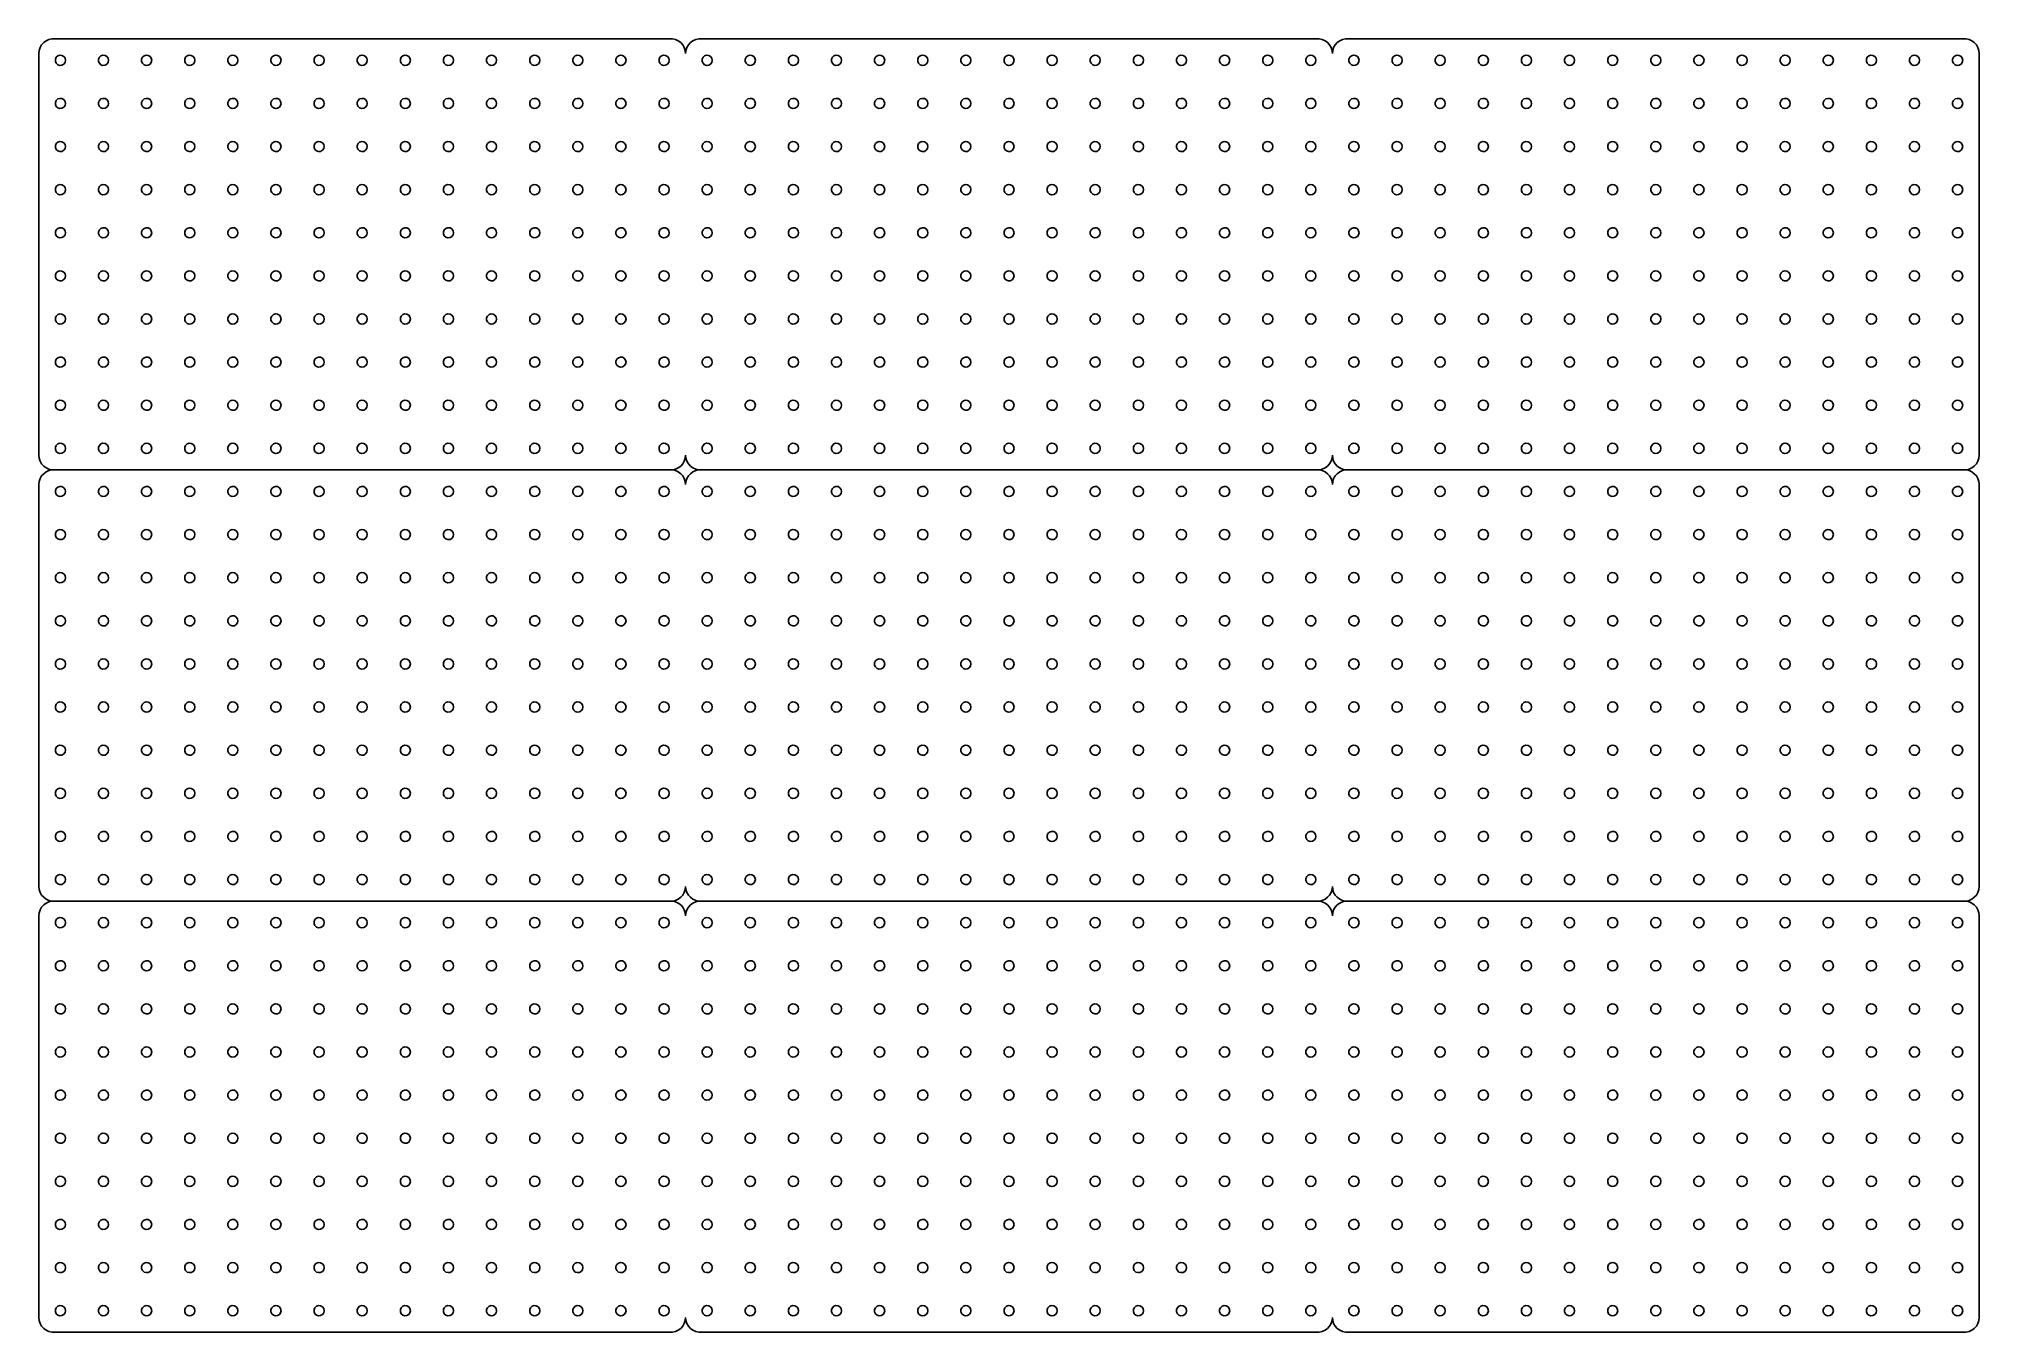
# Model space of a CAD drawing. Header units: metres. Extents: x 0 to 1714, y 0 to 1143.
import ezdxf

# ---------------------------------------------------------------- set-up
doc = ezdxf.new("R2010")
doc.units = ezdxf.units.M

msp = doc.modelspace()

# ---------------------------------------------------------------- linework, layer by layer
for p, q in [((0.2841, 1132.7), (0, 1130)), ((1.1239, 1135.29), (0.2841, 1132.7)), ((2.4828, 1137.64), (1.1239, 1135.29)), ((4.3013, 1139.66), (2.4828, 1137.64)), ((6.5, 1141.26), (4.3013, 1139.66)), ((8.9828, 1142.36), (6.5, 1141.26)), ((11.6411, 1142.93), (8.9828, 1142.36)), ((559.859, 1142.93), (11.6411, 1142.93)), ((562.517, 1142.36), (559.859, 1142.93)), ((565, 1141.26), (562.517, 1142.36)), ((567.199, 1139.66), (565, 1141.26)), ((569.017, 1137.64), (567.199, 1139.66)), ((570.376, 1135.29), (569.017, 1137.64)), ((571.216, 1132.7), (570.376, 1135.29)), ((571.5, 1130), (571.216, 1132.7)), ((571.784, 1132.7), (571.5, 1130)), ((572.624, 1135.29), (571.784, 1132.7)), ((573.983, 1137.64), (572.624, 1135.29)), ((575.801, 1139.66), (573.983, 1137.64)), ((578, 1141.26), (575.801, 1139.66)), ((580.483, 1142.36), (578, 1141.26)), ((583.141, 1142.93), (580.483, 1142.36)), ((1131.36, 1142.93), (583.141, 1142.93)), ((1134.02, 1142.36), (1131.36, 1142.93)), ((1136.5, 1141.26), (1134.02, 1142.36)), ((1138.7, 1139.66), (1136.5, 1141.26)), ((1140.52, 1137.64), (1138.7, 1139.66)), ((1141.88, 1135.29), (1140.52, 1137.64)), ((1142.72, 1132.7), (1141.88, 1135.29)), ((1143, 1130), (1142.72, 1132.7)), ((1143.28, 1132.7), (1143, 1130)), ((1144.12, 1135.29), (1143.28, 1132.7)), ((1145.48, 1137.64), (1144.12, 1135.29)), ((1147.3, 1139.66), (1145.48, 1137.64)), ((1149.5, 1141.26), (1147.3, 1139.66)), ((1151.98, 1142.36), (1149.5, 1141.26)), ((1154.64, 1142.93), (1151.98, 1142.36)), ((1702.86, 1142.93), (1154.64, 1142.93)), ((1705.52, 1142.36), (1702.86, 1142.93)), ((1708, 1141.26), (1705.52, 1142.36)), ((1710.2, 1139.66), (1708, 1141.26)), ((1712.02, 1137.64), (1710.2, 1139.66)), ((1713.38, 1135.29), (1712.02, 1137.64)), ((1714.22, 1132.7), (1713.38, 1135.29)), ((1714.5, 1130), (1714.22, 1132.7)), ((0, 1130), (0, 775)), ((14.6483, 1124.89), (15.4094, 1126.6)), ((14.6483, 1123.01), (14.6483, 1124.89)), ((15.4094, 1121.3), (14.6483, 1123.01)), ((15.4094, 1126.6), (16.8, 1127.85)), ((16.8, 1120.05), (15.4094, 1121.3)), ((16.8, 1127.85), (18.5796, 1128.43)), ((18.5796, 1119.47), (16.8, 1120.05)), ((18.5796, 1128.43), (20.4406, 1128.23)), ((20.4406, 1119.67), (18.5796, 1119.47)), ((20.4406, 1128.23), (22.0611, 1127.29)), ((22.0611, 1120.61), (20.4406, 1119.67)), ((22.0611, 1127.29), (23.1609, 1125.78)), ((23.1609, 1122.12), (22.0611, 1120.61)), ((23.1609, 1125.78), (23.55, 1123.95)), ((23.55, 1123.95), (23.1609, 1122.12)), ((52.7483, 1124.89), (53.5094, 1126.6)), ((52.7483, 1123.01), (52.7483, 1124.89)), ((53.5094, 1121.3), (52.7483, 1123.01)), ((53.5094, 1126.6), (54.9, 1127.85)), ((54.9, 1120.05), (53.5094, 1121.3)), ((54.9, 1127.85), (56.6796, 1128.43)), ((56.6796, 1119.47), (54.9, 1120.05)), ((56.6796, 1128.43), (58.5406, 1128.23)), ((58.5406, 1119.67), (56.6796, 1119.47)), ((58.5406, 1128.23), (60.1611, 1127.29)), ((60.1611, 1120.61), (58.5406, 1119.67)), ((60.1611, 1127.29), (61.2609, 1125.78)), ((61.2609, 1122.12), (60.1611, 1120.61)), ((61.2609, 1125.78), (61.65, 1123.95)), ((61.65, 1123.95), (61.2609, 1122.12)), ((90.8483, 1124.89), (91.6094, 1126.6)), ((90.8483, 1123.01), (90.8483, 1124.89)), ((91.6094, 1121.3), (90.8483, 1123.01)), ((91.6094, 1126.6), (93, 1127.85)), ((93, 1120.05), (91.6094, 1121.3)), ((93, 1127.85), (94.7796, 1128.43)), ((94.7796, 1119.47), (93, 1120.05)), ((94.7796, 1128.43), (96.6406, 1128.23)), ((96.6406, 1119.67), (94.7796, 1119.47)), ((96.6406, 1128.23), (98.2611, 1127.29)), ((98.2611, 1120.61), (96.6406, 1119.67)), ((98.2611, 1127.29), (99.3609, 1125.78)), ((99.3609, 1122.12), (98.2611, 1120.61)), ((99.3609, 1125.78), (99.75, 1123.95)), ((99.75, 1123.95), (99.3609, 1122.12)), ((128.948, 1124.89), (129.709, 1126.6)), ((128.948, 1123.01), (128.948, 1124.89)), ((129.709, 1121.3), (128.948, 1123.01)), ((129.709, 1126.6), (131.1, 1127.85)), ((131.1, 1120.05), (129.709, 1121.3)), ((131.1, 1127.85), (132.88, 1128.43)), ((132.88, 1119.47), (131.1, 1120.05)), ((132.88, 1128.43), (134.741, 1128.23)), ((134.741, 1119.67), (132.88, 1119.47)), ((134.741, 1128.23), (136.361, 1127.29)), ((136.361, 1120.61), (134.741, 1119.67)), ((136.361, 1127.29), (137.461, 1125.78)), ((137.461, 1122.12), (136.361, 1120.61)), ((137.461, 1125.78), (137.85, 1123.95)), ((137.85, 1123.95), (137.461, 1122.12)), ((167.048, 1124.89), (167.809, 1126.6)), ((167.048, 1123.01), (167.048, 1124.89)), ((167.809, 1121.3), (167.048, 1123.01)), ((167.809, 1126.6), (169.2, 1127.85)), ((169.2, 1120.05), (167.809, 1121.3)), ((169.2, 1127.85), (170.98, 1128.43)), ((170.98, 1119.47), (169.2, 1120.05)), ((170.98, 1128.43), (172.841, 1128.23)), ((172.841, 1119.67), (170.98, 1119.47)), ((172.841, 1128.23), (174.461, 1127.29)), ((174.461, 1120.61), (172.841, 1119.67)), ((174.461, 1127.29), (175.561, 1125.78)), ((175.561, 1122.12), (174.461, 1120.61)), ((175.561, 1125.78), (175.95, 1123.95)), ((175.95, 1123.95), (175.561, 1122.12)), ((205.148, 1124.89), (205.909, 1126.6)), ((205.148, 1123.01), (205.148, 1124.89)), ((205.909, 1121.3), (205.148, 1123.01)), ((205.909, 1126.6), (207.3, 1127.85)), ((207.3, 1120.05), (205.909, 1121.3)), ((207.3, 1127.85), (209.08, 1128.43)), ((209.08, 1119.47), (207.3, 1120.05)), ((209.08, 1128.43), (210.941, 1128.23)), ((210.941, 1119.67), (209.08, 1119.47)), ((210.941, 1128.23), (212.561, 1127.29)), ((212.561, 1120.61), (210.941, 1119.67)), ((212.561, 1127.29), (213.661, 1125.78)), ((213.661, 1122.12), (212.561, 1120.61)), ((213.661, 1125.78), (214.05, 1123.95)), ((214.05, 1123.95), (213.661, 1122.12)), ((243.248, 1124.89), (244.009, 1126.6)), ((243.248, 1123.01), (243.248, 1124.89)), ((244.009, 1121.3), (243.248, 1123.01)), ((244.009, 1126.6), (245.4, 1127.85)), ((245.4, 1120.05), (244.009, 1121.3)), ((245.4, 1127.85), (247.18, 1128.43)), ((247.18, 1119.47), (245.4, 1120.05)), ((247.18, 1128.43), (249.041, 1128.23)), ((249.041, 1119.67), (247.18, 1119.47)), ((249.041, 1128.23), (250.661, 1127.29)), ((250.661, 1120.61), (249.041, 1119.67)), ((250.661, 1127.29), (251.761, 1125.78)), ((251.761, 1122.12), (250.661, 1120.61)), ((251.761, 1125.78), (252.15, 1123.95)), ((252.15, 1123.95), (251.761, 1122.12)), ((281.348, 1124.89), (282.109, 1126.6)), ((281.348, 1123.01), (281.348, 1124.89)), ((282.109, 1121.3), (281.348, 1123.01)), ((282.109, 1126.6), (283.5, 1127.85)), ((283.5, 1120.05), (282.109, 1121.3)), ((283.5, 1127.85), (285.28, 1128.43)), ((285.28, 1119.47), (283.5, 1120.05)), ((285.28, 1128.43), (287.141, 1128.23)), ((287.141, 1119.67), (285.28, 1119.47)), ((287.141, 1128.23), (288.761, 1127.29)), ((288.761, 1120.61), (287.141, 1119.67)), ((288.761, 1127.29), (289.861, 1125.78)), ((289.861, 1122.12), (288.761, 1120.61)), ((289.861, 1125.78), (290.25, 1123.95)), ((290.25, 1123.95), (289.861, 1122.12)), ((319.448, 1124.89), (320.209, 1126.6)), ((319.448, 1123.01), (319.448, 1124.89)), ((320.209, 1121.3), (319.448, 1123.01)), ((320.209, 1126.6), (321.6, 1127.85)), ((321.6, 1120.05), (320.209, 1121.3)), ((321.6, 1127.85), (323.38, 1128.43)), ((323.38, 1119.47), (321.6, 1120.05)), ((323.38, 1128.43), (325.241, 1128.23)), ((325.241, 1119.67), (323.38, 1119.47)), ((325.241, 1128.23), (326.861, 1127.29)), ((326.861, 1120.61), (325.241, 1119.67)), ((326.861, 1127.29), (327.961, 1125.78)), ((327.961, 1122.12), (326.861, 1120.61)), ((327.961, 1125.78), (328.35, 1123.95)), ((328.35, 1123.95), (327.961, 1122.12)), ((357.548, 1124.89), (358.309, 1126.6)), ((357.548, 1123.01), (357.548, 1124.89)), ((358.309, 1121.3), (357.548, 1123.01)), ((358.309, 1126.6), (359.7, 1127.85)), ((359.7, 1120.05), (358.309, 1121.3)), ((359.7, 1127.85), (361.48, 1128.43)), ((361.48, 1119.47), (359.7, 1120.05)), ((361.48, 1128.43), (363.341, 1128.23)), ((363.341, 1119.67), (361.48, 1119.47)), ((363.341, 1128.23), (364.961, 1127.29)), ((364.961, 1120.61), (363.341, 1119.67)), ((364.961, 1127.29), (366.061, 1125.78)), ((366.061, 1122.12), (364.961, 1120.61)), ((366.061, 1125.78), (366.45, 1123.95)), ((366.45, 1123.95), (366.061, 1122.12)), ((395.648, 1124.89), (396.409, 1126.6)), ((395.648, 1123.01), (395.648, 1124.89)), ((396.409, 1121.3), (395.648, 1123.01)), ((396.409, 1126.6), (397.8, 1127.85)), ((397.8, 1120.05), (396.409, 1121.3)), ((397.8, 1127.85), (399.58, 1128.43)), ((399.58, 1119.47), (397.8, 1120.05)), ((399.58, 1128.43), (401.441, 1128.23)), ((401.441, 1119.67), (399.58, 1119.47)), ((401.441, 1128.23), (403.061, 1127.29)), ((403.061, 1120.61), (401.441, 1119.67)), ((403.061, 1127.29), (404.161, 1125.78)), ((404.161, 1122.12), (403.061, 1120.61)), ((404.161, 1125.78), (404.55, 1123.95)), ((404.55, 1123.95), (404.161, 1122.12)), ((433.748, 1124.89), (434.509, 1126.6)), ((433.748, 1123.01), (433.748, 1124.89)), ((434.509, 1121.3), (433.748, 1123.01)), ((434.509, 1126.6), (435.9, 1127.85)), ((435.9, 1120.05), (434.509, 1121.3)), ((435.9, 1127.85), (437.68, 1128.43)), ((437.68, 1119.47), (435.9, 1120.05)), ((437.68, 1128.43), (439.541, 1128.23)), ((439.541, 1119.67), (437.68, 1119.47)), ((439.541, 1128.23), (441.161, 1127.29)), ((441.161, 1120.61), (439.541, 1119.67)), ((441.161, 1127.29), (442.261, 1125.78)), ((442.261, 1122.12), (441.161, 1120.61)), ((442.261, 1125.78), (442.65, 1123.95)), ((442.65, 1123.95), (442.261, 1122.12)), ((471.848, 1124.89), (472.609, 1126.6)), ((471.848, 1123.01), (471.848, 1124.89)), ((472.609, 1121.3), (471.848, 1123.01)), ((472.609, 1126.6), (474, 1127.85)), ((474, 1120.05), (472.609, 1121.3)), ((474, 1127.85), (475.78, 1128.43)), ((475.78, 1119.47), (474, 1120.05)), ((475.78, 1128.43), (477.641, 1128.23)), ((477.641, 1119.67), (475.78, 1119.47)), ((477.641, 1128.23), (479.261, 1127.29)), ((479.261, 1120.61), (477.641, 1119.67)), ((479.261, 1127.29), (480.361, 1125.78)), ((480.361, 1122.12), (479.261, 1120.61)), ((480.361, 1125.78), (480.75, 1123.95)), ((480.75, 1123.95), (480.361, 1122.12)), ((509.948, 1124.89), (510.709, 1126.6)), ((509.948, 1123.01), (509.948, 1124.89)), ((510.709, 1121.3), (509.948, 1123.01)), ((510.709, 1126.6), (512.1, 1127.85)), ((512.1, 1120.05), (510.709, 1121.3)), ((512.1, 1127.85), (513.88, 1128.43)), ((513.88, 1119.47), (512.1, 1120.05)), ((513.88, 1128.43), (515.741, 1128.23)), ((515.741, 1119.67), (513.88, 1119.47)), ((515.741, 1128.23), (517.361, 1127.29)), ((517.361, 1120.61), (515.741, 1119.67)), ((517.361, 1127.29), (518.461, 1125.78)), ((518.461, 1122.12), (517.361, 1120.61)), ((518.461, 1125.78), (518.85, 1123.95)), ((518.85, 1123.95), (518.461, 1122.12)), ((548.048, 1124.89), (548.809, 1126.6)), ((548.048, 1123.01), (548.048, 1124.89)), ((548.809, 1121.3), (548.048, 1123.01)), ((548.809, 1126.6), (550.2, 1127.85)), ((550.2, 1120.05), (548.809, 1121.3)), ((550.2, 1127.85), (551.98, 1128.43)), ((551.98, 1119.47), (550.2, 1120.05)), ((551.98, 1128.43), (553.841, 1128.23)), ((553.841, 1119.67), (551.98, 1119.47)), ((553.841, 1128.23), (555.461, 1127.29)), ((555.461, 1120.61), (553.841, 1119.67)), ((555.461, 1127.29), (556.561, 1125.78)), ((556.561, 1122.12), (555.461, 1120.61)), ((556.561, 1125.78), (556.95, 1123.95)), ((556.95, 1123.95), (556.561, 1122.12)), ((586.148, 1124.89), (586.909, 1126.6)), ((586.148, 1123.01), (586.148, 1124.89)), ((586.909, 1121.3), (586.148, 1123.01)), ((586.909, 1126.6), (588.3, 1127.85)), ((588.3, 1120.05), (586.909, 1121.3)), ((588.3, 1127.85), (590.08, 1128.43)), ((590.08, 1119.47), (588.3, 1120.05)), ((590.08, 1128.43), (591.941, 1128.23)), ((591.941, 1119.67), (590.08, 1119.47)), ((591.941, 1128.23), (593.561, 1127.29)), ((593.561, 1120.61), (591.941, 1119.67)), ((593.561, 1127.29), (594.661, 1125.78)), ((594.661, 1122.12), (593.561, 1120.61)), ((594.661, 1125.78), (595.05, 1123.95)), ((595.05, 1123.95), (594.661, 1122.12)), ((624.248, 1124.89), (625.009, 1126.6)), ((624.248, 1123.01), (624.248, 1124.89)), ((625.009, 1121.3), (624.248, 1123.01)), ((625.009, 1126.6), (626.4, 1127.85)), ((626.4, 1120.05), (625.009, 1121.3)), ((626.4, 1127.85), (628.18, 1128.43)), ((628.18, 1119.47), (626.4, 1120.05)), ((628.18, 1128.43), (630.041, 1128.23)), ((630.041, 1119.67), (628.18, 1119.47)), ((630.041, 1128.23), (631.661, 1127.29)), ((631.661, 1120.61), (630.041, 1119.67)), ((631.661, 1127.29), (632.761, 1125.78)), ((632.761, 1122.12), (631.661, 1120.61)), ((632.761, 1125.78), (633.15, 1123.95)), ((633.15, 1123.95), (632.761, 1122.12)), ((662.348, 1124.89), (663.109, 1126.6)), ((662.348, 1123.01), (662.348, 1124.89)), ((663.109, 1121.3), (662.348, 1123.01)), ((663.109, 1126.6), (664.5, 1127.85)), ((664.5, 1120.05), (663.109, 1121.3)), ((664.5, 1127.85), (666.28, 1128.43)), ((666.28, 1119.47), (664.5, 1120.05)), ((666.28, 1128.43), (668.141, 1128.23)), ((668.141, 1119.67), (666.28, 1119.47)), ((668.141, 1128.23), (669.761, 1127.29)), ((669.761, 1120.61), (668.141, 1119.67)), ((669.761, 1127.29), (670.861, 1125.78)), ((670.861, 1122.12), (669.761, 1120.61)), ((670.861, 1125.78), (671.25, 1123.95)), ((671.25, 1123.95), (670.861, 1122.12)), ((700.448, 1124.89), (701.209, 1126.6)), ((700.448, 1123.01), (700.448, 1124.89)), ((701.209, 1121.3), (700.448, 1123.01)), ((701.209, 1126.6), (702.6, 1127.85)), ((702.6, 1120.05), (701.209, 1121.3)), ((702.6, 1127.85), (704.38, 1128.43)), ((704.38, 1119.47), (702.6, 1120.05)), ((704.38, 1128.43), (706.241, 1128.23)), ((706.241, 1119.67), (704.38, 1119.47)), ((706.241, 1128.23), (707.861, 1127.29)), ((707.861, 1120.61), (706.241, 1119.67)), ((707.861, 1127.29), (708.961, 1125.78)), ((708.961, 1122.12), (707.861, 1120.61)), ((708.961, 1125.78), (709.35, 1123.95)), ((709.35, 1123.95), (708.961, 1122.12)), ((738.548, 1124.89), (739.309, 1126.6)), ((738.548, 1123.01), (738.548, 1124.89)), ((739.309, 1121.3), (738.548, 1123.01)), ((739.309, 1126.6), (740.7, 1127.85)), ((740.7, 1120.05), (739.309, 1121.3)), ((740.7, 1127.85), (742.48, 1128.43)), ((742.48, 1119.47), (740.7, 1120.05)), ((742.48, 1128.43), (744.341, 1128.23)), ((744.341, 1119.67), (742.48, 1119.47)), ((744.341, 1128.23), (745.961, 1127.29)), ((745.961, 1120.61), (744.341, 1119.67)), ((745.961, 1127.29), (747.061, 1125.78)), ((747.061, 1122.12), (745.961, 1120.61)), ((747.061, 1125.78), (747.45, 1123.95)), ((747.45, 1123.95), (747.061, 1122.12)), ((776.648, 1124.89), (777.409, 1126.6)), ((776.648, 1123.01), (776.648, 1124.89)), ((777.409, 1121.3), (776.648, 1123.01)), ((777.409, 1126.6), (778.8, 1127.85)), ((778.8, 1120.05), (777.409, 1121.3)), ((778.8, 1127.85), (780.58, 1128.43)), ((780.58, 1119.47), (778.8, 1120.05)), ((780.58, 1128.43), (782.441, 1128.23)), ((782.441, 1119.67), (780.58, 1119.47)), ((782.441, 1128.23), (784.061, 1127.29)), ((784.061, 1120.61), (782.441, 1119.67)), ((784.061, 1127.29), (785.161, 1125.78)), ((785.161, 1122.12), (784.061, 1120.61)), ((785.161, 1125.78), (785.55, 1123.95)), ((785.55, 1123.95), (785.161, 1122.12)), ((814.748, 1124.89), (815.509, 1126.6)), ((814.748, 1123.01), (814.748, 1124.89)), ((815.509, 1121.3), (814.748, 1123.01)), ((815.509, 1126.6), (816.9, 1127.85)), ((816.9, 1120.05), (815.509, 1121.3)), ((816.9, 1127.85), (818.68, 1128.43)), ((818.68, 1119.47), (816.9, 1120.05)), ((818.68, 1128.43), (820.541, 1128.23)), ((820.541, 1119.67), (818.68, 1119.47)), ((820.541, 1128.23), (822.161, 1127.29)), ((822.161, 1120.61), (820.541, 1119.67)), ((822.161, 1127.29), (823.261, 1125.78)), ((823.261, 1122.12), (822.161, 1120.61)), ((823.261, 1125.78), (823.65, 1123.95)), ((823.65, 1123.95), (823.261, 1122.12)), ((852.848, 1124.89), (853.609, 1126.6)), ((852.848, 1123.01), (852.848, 1124.89)), ((853.609, 1121.3), (852.848, 1123.01)), ((853.609, 1126.6), (855, 1127.85)), ((855, 1120.05), (853.609, 1121.3)), ((855, 1127.85), (856.78, 1128.43)), ((856.78, 1119.47), (855, 1120.05)), ((856.78, 1128.43), (858.641, 1128.23)), ((858.641, 1119.67), (856.78, 1119.47)), ((858.641, 1128.23), (860.261, 1127.29)), ((860.261, 1120.61), (858.641, 1119.67)), ((860.261, 1127.29), (861.361, 1125.78)), ((861.361, 1122.12), (860.261, 1120.61)), ((861.361, 1125.78), (861.75, 1123.95)), ((861.75, 1123.95), (861.361, 1122.12)), ((890.948, 1124.89), (891.709, 1126.6)), ((890.948, 1123.01), (890.948, 1124.89)), ((891.709, 1121.3), (890.948, 1123.01)), ((891.709, 1126.6), (893.1, 1127.85)), ((893.1, 1120.05), (891.709, 1121.3)), ((893.1, 1127.85), (894.88, 1128.43)), ((894.88, 1119.47), (893.1, 1120.05)), ((894.88, 1128.43), (896.741, 1128.23)), ((896.741, 1119.67), (894.88, 1119.47)), ((896.741, 1128.23), (898.361, 1127.29)), ((898.361, 1120.61), (896.741, 1119.67)), ((898.361, 1127.29), (899.461, 1125.78)), ((899.461, 1122.12), (898.361, 1120.61)), ((899.461, 1125.78), (899.85, 1123.95)), ((899.85, 1123.95), (899.461, 1122.12)), ((929.048, 1124.89), (929.809, 1126.6)), ((929.048, 1123.01), (929.048, 1124.89)), ((929.809, 1121.3), (929.048, 1123.01)), ((929.809, 1126.6), (931.2, 1127.85)), ((931.2, 1120.05), (929.809, 1121.3)), ((931.2, 1127.85), (932.98, 1128.43)), ((932.98, 1119.47), (931.2, 1120.05)), ((932.98, 1128.43), (934.841, 1128.23)), ((934.841, 1119.67), (932.98, 1119.47)), ((934.841, 1128.23), (936.461, 1127.29)), ((936.461, 1120.61), (934.841, 1119.67)), ((936.461, 1127.29), (937.561, 1125.78)), ((937.561, 1122.12), (936.461, 1120.61)), ((937.561, 1125.78), (937.95, 1123.95)), ((937.95, 1123.95), (937.561, 1122.12)), ((967.148, 1124.89), (967.909, 1126.6)), ((967.148, 1123.01), (967.148, 1124.89)), ((967.909, 1121.3), (967.148, 1123.01)), ((967.909, 1126.6), (969.3, 1127.85)), ((969.3, 1120.05), (967.909, 1121.3)), ((969.3, 1127.85), (971.08, 1128.43)), ((971.08, 1119.47), (969.3, 1120.05)), ((971.08, 1128.43), (972.941, 1128.23)), ((972.941, 1119.67), (971.08, 1119.47)), ((972.941, 1128.23), (974.561, 1127.29)), ((974.561, 1120.61), (972.941, 1119.67)), ((974.561, 1127.29), (975.661, 1125.78)), ((975.661, 1122.12), (974.561, 1120.61)), ((975.661, 1125.78), (976.05, 1123.95)), ((976.05, 1123.95), (975.661, 1122.12)), ((1005.25, 1124.89), (1006.01, 1126.6)), ((1005.25, 1123.01), (1005.25, 1124.89)), ((1006.01, 1121.3), (1005.25, 1123.01)), ((1006.01, 1126.6), (1007.4, 1127.85)), ((1007.4, 1120.05), (1006.01, 1121.3)), ((1007.4, 1127.85), (1009.18, 1128.43)), ((1009.18, 1119.47), (1007.4, 1120.05)), ((1009.18, 1128.43), (1011.04, 1128.23)), ((1011.04, 1119.67), (1009.18, 1119.47)), ((1011.04, 1128.23), (1012.66, 1127.29)), ((1012.66, 1120.61), (1011.04, 1119.67)), ((1012.66, 1127.29), (1013.76, 1125.78)), ((1013.76, 1122.12), (1012.66, 1120.61)), ((1013.76, 1125.78), (1014.15, 1123.95)), ((1014.15, 1123.95), (1013.76, 1122.12)), ((1043.35, 1124.89), (1044.11, 1126.6)), ((1043.35, 1123.01), (1043.35, 1124.89)), ((1044.11, 1121.3), (1043.35, 1123.01)), ((1044.11, 1126.6), (1045.5, 1127.85)), ((1045.5, 1120.05), (1044.11, 1121.3)), ((1045.5, 1127.85), (1047.28, 1128.43)), ((1047.28, 1119.47), (1045.5, 1120.05)), ((1047.28, 1128.43), (1049.14, 1128.23)), ((1049.14, 1119.67), (1047.28, 1119.47)), ((1049.14, 1128.23), (1050.76, 1127.29)), ((1050.76, 1120.61), (1049.14, 1119.67)), ((1050.76, 1127.29), (1051.86, 1125.78)), ((1051.86, 1122.12), (1050.76, 1120.61)), ((1051.86, 1125.78), (1052.25, 1123.95)), ((1052.25, 1123.95), (1051.86, 1122.12)), ((1081.45, 1124.89), (1082.21, 1126.6)), ((1081.45, 1123.01), (1081.45, 1124.89)), ((1082.21, 1121.3), (1081.45, 1123.01)), ((1082.21, 1126.6), (1083.6, 1127.85)), ((1083.6, 1120.05), (1082.21, 1121.3)), ((1083.6, 1127.85), (1085.38, 1128.43)), ((1085.38, 1119.47), (1083.6, 1120.05)), ((1085.38, 1128.43), (1087.24, 1128.23)), ((1087.24, 1119.67), (1085.38, 1119.47)), ((1087.24, 1128.23), (1088.86, 1127.29)), ((1088.86, 1120.61), (1087.24, 1119.67)), ((1088.86, 1127.29), (1089.96, 1125.78)), ((1089.96, 1122.12), (1088.86, 1120.61)), ((1089.96, 1125.78), (1090.35, 1123.95)), ((1090.35, 1123.95), (1089.96, 1122.12)), ((1119.55, 1124.89), (1120.31, 1126.6)), ((1119.55, 1123.01), (1119.55, 1124.89)), ((1120.31, 1121.3), (1119.55, 1123.01)), ((1120.31, 1126.6), (1121.7, 1127.85)), ((1121.7, 1120.05), (1120.31, 1121.3)), ((1121.7, 1127.85), (1123.48, 1128.43)), ((1123.48, 1119.47), (1121.7, 1120.05)), ((1123.48, 1128.43), (1125.34, 1128.23)), ((1125.34, 1119.67), (1123.48, 1119.47)), ((1125.34, 1128.23), (1126.96, 1127.29)), ((1126.96, 1120.61), (1125.34, 1119.67)), ((1126.96, 1127.29), (1128.06, 1125.78)), ((1128.06, 1122.12), (1126.96, 1120.61)), ((1128.06, 1125.78), (1128.45, 1123.95)), ((1128.45, 1123.95), (1128.06, 1122.12)), ((1157.65, 1124.89), (1158.41, 1126.6)), ((1157.65, 1123.01), (1157.65, 1124.89)), ((1158.41, 1121.3), (1157.65, 1123.01)), ((1158.41, 1126.6), (1159.8, 1127.85)), ((1159.8, 1120.05), (1158.41, 1121.3)), ((1159.8, 1127.85), (1161.58, 1128.43)), ((1161.58, 1119.47), (1159.8, 1120.05)), ((1161.58, 1128.43), (1163.44, 1128.23)), ((1163.44, 1119.67), (1161.58, 1119.47)), ((1163.44, 1128.23), (1165.06, 1127.29)), ((1165.06, 1120.61), (1163.44, 1119.67)), ((1165.06, 1127.29), (1166.16, 1125.78)), ((1166.16, 1122.12), (1165.06, 1120.61)), ((1166.16, 1125.78), (1166.55, 1123.95)), ((1166.55, 1123.95), (1166.16, 1122.12)), ((1195.75, 1124.89), (1196.51, 1126.6)), ((1195.75, 1123.01), (1195.75, 1124.89)), ((1196.51, 1121.3), (1195.75, 1123.01)), ((1196.51, 1126.6), (1197.9, 1127.85)), ((1197.9, 1120.05), (1196.51, 1121.3)), ((1197.9, 1127.85), (1199.68, 1128.43)), ((1199.68, 1119.47), (1197.9, 1120.05)), ((1199.68, 1128.43), (1201.54, 1128.23)), ((1201.54, 1119.67), (1199.68, 1119.47)), ((1201.54, 1128.23), (1203.16, 1127.29)), ((1203.16, 1120.61), (1201.54, 1119.67)), ((1203.16, 1127.29), (1204.26, 1125.78)), ((1204.26, 1122.12), (1203.16, 1120.61)), ((1204.26, 1125.78), (1204.65, 1123.95)), ((1204.65, 1123.95), (1204.26, 1122.12)), ((1233.85, 1124.89), (1234.61, 1126.6)), ((1233.85, 1123.01), (1233.85, 1124.89)), ((1234.61, 1121.3), (1233.85, 1123.01)), ((1234.61, 1126.6), (1236, 1127.85)), ((1236, 1120.05), (1234.61, 1121.3)), ((1236, 1127.85), (1237.78, 1128.43)), ((1237.78, 1119.47), (1236, 1120.05)), ((1237.78, 1128.43), (1239.64, 1128.23)), ((1239.64, 1119.67), (1237.78, 1119.47)), ((1239.64, 1128.23), (1241.26, 1127.29)), ((1241.26, 1120.61), (1239.64, 1119.67)), ((1241.26, 1127.29), (1242.36, 1125.78)), ((1242.36, 1122.12), (1241.26, 1120.61)), ((1242.36, 1125.78), (1242.75, 1123.95)), ((1242.75, 1123.95), (1242.36, 1122.12)), ((1271.95, 1124.89), (1272.71, 1126.6)), ((1271.95, 1123.01), (1271.95, 1124.89)), ((1272.71, 1121.3), (1271.95, 1123.01)), ((1272.71, 1126.6), (1274.1, 1127.85)), ((1274.1, 1120.05), (1272.71, 1121.3)), ((1274.1, 1127.85), (1275.88, 1128.43)), ((1275.88, 1119.47), (1274.1, 1120.05)), ((1275.88, 1128.43), (1277.74, 1128.23)), ((1277.74, 1119.67), (1275.88, 1119.47)), ((1277.74, 1128.23), (1279.36, 1127.29)), ((1279.36, 1120.61), (1277.74, 1119.67)), ((1279.36, 1127.29), (1280.46, 1125.78)), ((1280.46, 1122.12), (1279.36, 1120.61)), ((1280.46, 1125.78), (1280.85, 1123.95)), ((1280.85, 1123.95), (1280.46, 1122.12)), ((1310.05, 1124.89), (1310.81, 1126.6)), ((1310.05, 1123.01), (1310.05, 1124.89)), ((1310.81, 1121.3), (1310.05, 1123.01)), ((1310.81, 1126.6), (1312.2, 1127.85)), ((1312.2, 1120.05), (1310.81, 1121.3)), ((1312.2, 1127.85), (1313.98, 1128.43)), ((1313.98, 1119.47), (1312.2, 1120.05)), ((1313.98, 1128.43), (1315.84, 1128.23)), ((1315.84, 1119.67), (1313.98, 1119.47)), ((1315.84, 1128.23), (1317.46, 1127.29)), ((1317.46, 1120.61), (1315.84, 1119.67)), ((1317.46, 1127.29), (1318.56, 1125.78)), ((1318.56, 1122.12), (1317.46, 1120.61)), ((1318.56, 1125.78), (1318.95, 1123.95)), ((1318.95, 1123.95), (1318.56, 1122.12)), ((1348.15, 1124.89), (1348.91, 1126.6)), ((1348.15, 1123.01), (1348.15, 1124.89)), ((1348.91, 1121.3), (1348.15, 1123.01)), ((1348.91, 1126.6), (1350.3, 1127.85)), ((1350.3, 1120.05), (1348.91, 1121.3)), ((1350.3, 1127.85), (1352.08, 1128.43)), ((1352.08, 1119.47), (1350.3, 1120.05)), ((1352.08, 1128.43), (1353.94, 1128.23)), ((1353.94, 1119.67), (1352.08, 1119.47)), ((1353.94, 1128.23), (1355.56, 1127.29)), ((1355.56, 1120.61), (1353.94, 1119.67)), ((1355.56, 1127.29), (1356.66, 1125.78)), ((1356.66, 1122.12), (1355.56, 1120.61)), ((1356.66, 1125.78), (1357.05, 1123.95)), ((1357.05, 1123.95), (1356.66, 1122.12)), ((1386.25, 1124.89), (1387.01, 1126.6)), ((1386.25, 1123.01), (1386.25, 1124.89)), ((1387.01, 1121.3), (1386.25, 1123.01)), ((1387.01, 1126.6), (1388.4, 1127.85)), ((1388.4, 1120.05), (1387.01, 1121.3)), ((1388.4, 1127.85), (1390.18, 1128.43)), ((1390.18, 1119.47), (1388.4, 1120.05)), ((1390.18, 1128.43), (1392.04, 1128.23)), ((1392.04, 1119.67), (1390.18, 1119.47)), ((1392.04, 1128.23), (1393.66, 1127.29)), ((1393.66, 1120.61), (1392.04, 1119.67)), ((1393.66, 1127.29), (1394.76, 1125.78)), ((1394.76, 1122.12), (1393.66, 1120.61)), ((1394.76, 1125.78), (1395.15, 1123.95)), ((1395.15, 1123.95), (1394.76, 1122.12)), ((1424.35, 1124.89), (1425.11, 1126.6)), ((1424.35, 1123.01), (1424.35, 1124.89)), ((1425.11, 1121.3), (1424.35, 1123.01)), ((1425.11, 1126.6), (1426.5, 1127.85)), ((1426.5, 1120.05), (1425.11, 1121.3)), ((1426.5, 1127.85), (1428.28, 1128.43)), ((1428.28, 1119.47), (1426.5, 1120.05)), ((1428.28, 1128.43), (1430.14, 1128.23)), ((1430.14, 1119.67), (1428.28, 1119.47)), ((1430.14, 1128.23), (1431.76, 1127.29)), ((1431.76, 1120.61), (1430.14, 1119.67)), ((1431.76, 1127.29), (1432.86, 1125.78)), ((1432.86, 1122.12), (1431.76, 1120.61)), ((1432.86, 1125.78), (1433.25, 1123.95)), ((1433.25, 1123.95), (1432.86, 1122.12)), ((1462.45, 1124.89), (1463.21, 1126.6)), ((1462.45, 1123.01), (1462.45, 1124.89)), ((1463.21, 1121.3), (1462.45, 1123.01)), ((1463.21, 1126.6), (1464.6, 1127.85)), ((1464.6, 1120.05), (1463.21, 1121.3)), ((1464.6, 1127.85), (1466.38, 1128.43)), ((1466.38, 1119.47), (1464.6, 1120.05)), ((1466.38, 1128.43), (1468.24, 1128.23)), ((1468.24, 1119.67), (1466.38, 1119.47)), ((1468.24, 1128.23), (1469.86, 1127.29)), ((1469.86, 1120.61), (1468.24, 1119.67)), ((1469.86, 1127.29), (1470.96, 1125.78)), ((1470.96, 1122.12), (1469.86, 1120.61)), ((1470.96, 1125.78), (1471.35, 1123.95)), ((1471.35, 1123.95), (1470.96, 1122.12)), ((1500.55, 1124.89), (1501.31, 1126.6)), ((1500.55, 1123.01), (1500.55, 1124.89)), ((1501.31, 1121.3), (1500.55, 1123.01)), ((1501.31, 1126.6), (1502.7, 1127.85)), ((1502.7, 1120.05), (1501.31, 1121.3)), ((1502.7, 1127.85), (1504.48, 1128.43)), ((1504.48, 1119.47), (1502.7, 1120.05)), ((1504.48, 1128.43), (1506.34, 1128.23)), ((1506.34, 1119.67), (1504.48, 1119.47)), ((1506.34, 1128.23), (1507.96, 1127.29)), ((1507.96, 1120.61), (1506.34, 1119.67)), ((1507.96, 1127.29), (1509.06, 1125.78)), ((1509.06, 1122.12), (1507.96, 1120.61)), ((1509.06, 1125.78), (1509.45, 1123.95)), ((1509.45, 1123.95), (1509.06, 1122.12)), ((1538.65, 1124.89), (1539.41, 1126.6)), ((1538.65, 1123.01), (1538.65, 1124.89)), ((1539.41, 1121.3), (1538.65, 1123.01)), ((1539.41, 1126.6), (1540.8, 1127.85)), ((1540.8, 1120.05), (1539.41, 1121.3)), ((1540.8, 1127.85), (1542.58, 1128.43)), ((1542.58, 1119.47), (1540.8, 1120.05)), ((1542.58, 1128.43), (1544.44, 1128.23)), ((1544.44, 1119.67), (1542.58, 1119.47)), ((1544.44, 1128.23), (1546.06, 1127.29)), ((1546.06, 1120.61), (1544.44, 1119.67)), ((1546.06, 1127.29), (1547.16, 1125.78)), ((1547.16, 1122.12), (1546.06, 1120.61)), ((1547.16, 1125.78), (1547.55, 1123.95)), ((1547.55, 1123.95), (1547.16, 1122.12)), ((1576.75, 1124.89), (1577.51, 1126.6)), ((1576.75, 1123.01), (1576.75, 1124.89)), ((1577.51, 1121.3), (1576.75, 1123.01)), ((1577.51, 1126.6), (1578.9, 1127.85)), ((1578.9, 1120.05), (1577.51, 1121.3)), ((1578.9, 1127.85), (1580.68, 1128.43)), ((1580.68, 1119.47), (1578.9, 1120.05)), ((1580.68, 1128.43), (1582.54, 1128.23)), ((1582.54, 1119.67), (1580.68, 1119.47)), ((1582.54, 1128.23), (1584.16, 1127.29)), ((1584.16, 1120.61), (1582.54, 1119.67)), ((1584.16, 1127.29), (1585.26, 1125.78)), ((1585.26, 1122.12), (1584.16, 1120.61)), ((1585.26, 1125.78), (1585.65, 1123.95)), ((1585.65, 1123.95), (1585.26, 1122.12)), ((1614.85, 1124.89), (1615.61, 1126.6)), ((1614.85, 1123.01), (1614.85, 1124.89)), ((1615.61, 1121.3), (1614.85, 1123.01)), ((1615.61, 1126.6), (1617, 1127.85)), ((1617, 1120.05), (1615.61, 1121.3)), ((1617, 1127.85), (1618.78, 1128.43)), ((1618.78, 1119.47), (1617, 1120.05)), ((1618.78, 1128.43), (1620.64, 1128.23)), ((1620.64, 1119.67), (1618.78, 1119.47)), ((1620.64, 1128.23), (1622.26, 1127.29)), ((1622.26, 1120.61), (1620.64, 1119.67)), ((1622.26, 1127.29), (1623.36, 1125.78)), ((1623.36, 1122.12), (1622.26, 1120.61)), ((1623.36, 1125.78), (1623.75, 1123.95)), ((1623.75, 1123.95), (1623.36, 1122.12)), ((1652.95, 1124.89), (1653.71, 1126.6)), ((1652.95, 1123.01), (1652.95, 1124.89)), ((1653.71, 1121.3), (1652.95, 1123.01)), ((1653.71, 1126.6), (1655.1, 1127.85)), ((1655.1, 1120.05), (1653.71, 1121.3)), ((1655.1, 1127.85), (1656.88, 1128.43)), ((1656.88, 1119.47), (1655.1, 1120.05)), ((1656.88, 1128.43), (1658.74, 1128.23)), ((1658.74, 1119.67), (1656.88, 1119.47)), ((1658.74, 1128.23), (1660.36, 1127.29)), ((1660.36, 1120.61), (1658.74, 1119.67)), ((1660.36, 1127.29), (1661.46, 1125.78)), ((1661.46, 1122.12), (1660.36, 1120.61)), ((1661.46, 1125.78), (1661.85, 1123.95)), ((1661.85, 1123.95), (1661.46, 1122.12)), ((1691.05, 1124.89), (1691.81, 1126.6)), ((1691.05, 1123.01), (1691.05, 1124.89)), ((1691.81, 1121.3), (1691.05, 1123.01)), ((1691.81, 1126.6), (1693.2, 1127.85)), ((1693.2, 1120.05), (1691.81, 1121.3)), ((1693.2, 1127.85), (1694.98, 1128.43)), ((1694.98, 1119.47), (1693.2, 1120.05)), ((1694.98, 1128.43), (1696.84, 1128.23)), ((1696.84, 1119.67), (1694.98, 1119.47)), ((1696.84, 1128.23), (1698.46, 1127.29)), ((1698.46, 1120.61), (1696.84, 1119.67)), ((1698.46, 1127.29), (1699.56, 1125.78)), ((1699.56, 1122.12), (1698.46, 1120.61)), ((1699.56, 1125.78), (1699.95, 1123.95)), ((1699.95, 1123.95), (1699.56, 1122.12)), ((1714.5, 775), (1714.5, 1130)), ((14.6483, 1086.79), (15.4094, 1088.5)), ((14.6483, 1084.91), (14.6483, 1086.79)), ((15.4094, 1083.2), (14.6483, 1084.91)), ((15.4094, 1088.5), (16.8, 1089.75)), ((16.8, 1081.95), (15.4094, 1083.2)), ((16.8, 1089.75), (18.5796, 1090.33)), ((18.5796, 1081.37), (16.8, 1081.95)), ((18.5796, 1090.33), (20.4406, 1090.13)), ((20.4406, 1081.57), (18.5796, 1081.37)), ((20.4406, 1090.13), (22.0611, 1089.19)), ((22.0611, 1082.51), (20.4406, 1081.57)), ((22.0611, 1089.19), (23.1609, 1087.68)), ((23.1609, 1084.02), (22.0611, 1082.51)), ((23.1609, 1087.68), (23.55, 1085.85)), ((23.55, 1085.85), (23.1609, 1084.02)), ((52.7483, 1086.79), (53.5094, 1088.5)), ((52.7483, 1084.91), (52.7483, 1086.79)), ((53.5094, 1083.2), (52.7483, 1084.91)), ((53.5094, 1088.5), (54.9, 1089.75)), ((54.9, 1081.95), (53.5094, 1083.2)), ((54.9, 1089.75), (56.6796, 1090.33)), ((56.6796, 1081.37), (54.9, 1081.95)), ((56.6796, 1090.33), (58.5406, 1090.13)), ((58.5406, 1081.57), (56.6796, 1081.37)), ((58.5406, 1090.13), (60.1611, 1089.19)), ((60.1611, 1082.51), (58.5406, 1081.57)), ((60.1611, 1089.19), (61.2609, 1087.68)), ((61.2609, 1084.02), (60.1611, 1082.51)), ((61.2609, 1087.68), (61.65, 1085.85)), ((61.65, 1085.85), (61.2609, 1084.02)), ((90.8483, 1086.79), (91.6094, 1088.5)), ((90.8483, 1084.91), (90.8483, 1086.79)), ((91.6094, 1083.2), (90.8483, 1084.91)), ((91.6094, 1088.5), (93, 1089.75)), ((93, 1081.95), (91.6094, 1083.2)), ((93, 1089.75), (94.7796, 1090.33)), ((94.7796, 1081.37), (93, 1081.95)), ((94.7796, 1090.33), (96.6406, 1090.13)), ((96.6406, 1081.57), (94.7796, 1081.37)), ((96.6406, 1090.13), (98.2611, 1089.19)), ((98.2611, 1082.51), (96.6406, 1081.57)), ((98.2611, 1089.19), (99.3609, 1087.68)), ((99.3609, 1084.02), (98.2611, 1082.51)), ((99.3609, 1087.68), (99.75, 1085.85)), ((99.75, 1085.85), (99.3609, 1084.02)), ((128.948, 1086.79), (129.709, 1088.5)), ((128.948, 1084.91), (128.948, 1086.79)), ((129.709, 1083.2), (128.948, 1084.91)), ((129.709, 1088.5), (131.1, 1089.75)), ((131.1, 1081.95), (129.709, 1083.2)), ((131.1, 1089.75), (132.88, 1090.33)), ((132.88, 1081.37), (131.1, 1081.95)), ((132.88, 1090.33), (134.741, 1090.13)), ((134.741, 1081.57), (132.88, 1081.37)), ((134.741, 1090.13), (136.361, 1089.19)), ((136.361, 1082.51), (134.741, 1081.57)), ((136.361, 1089.19), (137.461, 1087.68)), ((137.461, 1084.02), (136.361, 1082.51)), ((137.461, 1087.68), (137.85, 1085.85)), ((137.85, 1085.85), (137.461, 1084.02)), ((167.048, 1086.79), (167.809, 1088.5)), ((167.048, 1084.91), (167.048, 1086.79)), ((167.809, 1083.2), (167.048, 1084.91)), ((167.809, 1088.5), (169.2, 1089.75)), ((169.2, 1081.95), (167.809, 1083.2)), ((169.2, 1089.75), (170.98, 1090.33)), ((170.98, 1081.37), (169.2, 1081.95)), ((170.98, 1090.33), (172.841, 1090.13)), ((172.841, 1081.57), (170.98, 1081.37)), ((172.841, 1090.13), (174.461, 1089.19)), ((174.461, 1082.51), (172.841, 1081.57)), ((174.461, 1089.19), (175.561, 1087.68)), ((175.561, 1084.02), (174.461, 1082.51)), ((175.561, 1087.68), (175.95, 1085.85)), ((175.95, 1085.85), (175.561, 1084.02)), ((205.148, 1086.79), (205.909, 1088.5)), ((205.148, 1084.91), (205.148, 1086.79)), ((205.909, 1083.2), (205.148, 1084.91)), ((205.909, 1088.5), (207.3, 1089.75)), ((207.3, 1081.95), (205.909, 1083.2)), ((207.3, 1089.75), (209.08, 1090.33)), ((209.08, 1081.37), (207.3, 1081.95)), ((209.08, 1090.33), (210.941, 1090.13)), ((210.941, 1081.57), (209.08, 1081.37)), ((210.941, 1090.13), (212.561, 1089.19)), ((212.561, 1082.51), (210.941, 1081.57)), ((212.561, 1089.19), (213.661, 1087.68)), ((213.661, 1084.02), (212.561, 1082.51)), ((213.661, 1087.68), (214.05, 1085.85)), ((214.05, 1085.85), (213.661, 1084.02)), ((243.248, 1086.79), (244.009, 1088.5)), ((243.248, 1084.91), (243.248, 1086.79)), ((244.009, 1083.2), (243.248, 1084.91)), ((244.009, 1088.5), (245.4, 1089.75)), ((245.4, 1081.95), (244.009, 1083.2)), ((245.4, 1089.75), (247.18, 1090.33)), ((247.18, 1081.37), (245.4, 1081.95)), ((247.18, 1090.33), (249.041, 1090.13)), ((249.041, 1081.57), (247.18, 1081.37)), ((249.041, 1090.13), (250.661, 1089.19)), ((250.661, 1082.51), (249.041, 1081.57)), ((250.661, 1089.19), (251.761, 1087.68)), ((251.761, 1084.02), (250.661, 1082.51)), ((251.761, 1087.68), (252.15, 1085.85)), ((252.15, 1085.85), (251.761, 1084.02)), ((281.348, 1086.79), (282.109, 1088.5)), ((281.348, 1084.91), (281.348, 1086.79)), ((282.109, 1083.2), (281.348, 1084.91)), ((282.109, 1088.5), (283.5, 1089.75)), ((283.5, 1081.95), (282.109, 1083.2)), ((283.5, 1089.75), (285.28, 1090.33)), ((285.28, 1081.37), (283.5, 1081.95)), ((285.28, 1090.33), (287.141, 1090.13)), ((287.141, 1081.57), (285.28, 1081.37)), ((287.141, 1090.13), (288.761, 1089.19)), ((288.761, 1082.51), (287.141, 1081.57)), ((288.761, 1089.19), (289.861, 1087.68)), ((289.861, 1084.02), (288.761, 1082.51)), ((289.861, 1087.68), (290.25, 1085.85)), ((290.25, 1085.85), (289.861, 1084.02)), ((319.448, 1086.79), (320.209, 1088.5)), ((319.448, 1084.91), (319.448, 1086.79)), ((320.209, 1083.2), (319.448, 1084.91)), ((320.209, 1088.5), (321.6, 1089.75)), ((321.6, 1081.95), (320.209, 1083.2)), ((321.6, 1089.75), (323.38, 1090.33)), ((323.38, 1081.37), (321.6, 1081.95)), ((323.38, 1090.33), (325.241, 1090.13)), ((325.241, 1081.57), (323.38, 1081.37)), ((325.241, 1090.13), (326.861, 1089.19)), ((326.861, 1082.51), (325.241, 1081.57)), ((326.861, 1089.19), (327.961, 1087.68)), ((327.961, 1084.02), (326.861, 1082.51)), ((327.961, 1087.68), (328.35, 1085.85)), ((328.35, 1085.85), (327.961, 1084.02)), ((357.548, 1086.79), (358.309, 1088.5)), ((357.548, 1084.91), (357.548, 1086.79)), ((358.309, 1083.2), (357.548, 1084.91)), ((358.309, 1088.5), (359.7, 1089.75)), ((359.7, 1081.95), (358.309, 1083.2)), ((359.7, 1089.75), (361.48, 1090.33)), ((361.48, 1081.37), (359.7, 1081.95)), ((361.48, 1090.33), (363.341, 1090.13)), ((363.341, 1081.57), (361.48, 1081.37)), ((363.341, 1090.13), (364.961, 1089.19)), ((364.961, 1082.51), (363.341, 1081.57)), ((364.961, 1089.19), (366.061, 1087.68)), ((366.061, 1084.02), (364.961, 1082.51)), ((366.061, 1087.68), (366.45, 1085.85)), ((366.45, 1085.85), (366.061, 1084.02)), ((395.648, 1086.79), (396.409, 1088.5)), ((395.648, 1084.91), (395.648, 1086.79)), ((396.409, 1083.2), (395.648, 1084.91)), ((396.409, 1088.5), (397.8, 1089.75)), ((397.8, 1081.95), (396.409, 1083.2)), ((397.8, 1089.75), (399.58, 1090.33)), ((399.58, 1081.37), (397.8, 1081.95)), ((399.58, 1090.33), (401.441, 1090.13)), ((401.441, 1081.57), (399.58, 1081.37)), ((401.441, 1090.13), (403.061, 1089.19)), ((403.061, 1082.51), (401.441, 1081.57)), ((403.061, 1089.19), (404.161, 1087.68)), ((404.161, 1084.02), (403.061, 1082.51)), ((404.161, 1087.68), (404.55, 1085.85)), ((404.55, 1085.85), (404.161, 1084.02)), ((433.748, 1086.79), (434.509, 1088.5)), ((433.748, 1084.91), (433.748, 1086.79)), ((434.509, 1083.2), (433.748, 1084.91)), ((434.509, 1088.5), (435.9, 1089.75)), ((435.9, 1081.95), (434.509, 1083.2)), ((435.9, 1089.75), (437.68, 1090.33)), ((437.68, 1081.37), (435.9, 1081.95)), ((437.68, 1090.33), (439.541, 1090.13)), ((439.541, 1081.57), (437.68, 1081.37)), ((439.541, 1090.13), (441.161, 1089.19)), ((441.161, 1082.51), (439.541, 1081.57)), ((441.161, 1089.19), (442.261, 1087.68)), ((442.261, 1084.02), (441.161, 1082.51)), ((442.261, 1087.68), (442.65, 1085.85)), ((442.65, 1085.85), (442.261, 1084.02)), ((471.848, 1086.79), (472.609, 1088.5)), ((471.848, 1084.91), (471.848, 1086.79)), ((472.609, 1083.2), (471.848, 1084.91)), ((472.609, 1088.5), (474, 1089.75)), ((474, 1081.95), (472.609, 1083.2)), ((474, 1089.75), (475.78, 1090.33)), ((475.78, 1081.37), (474, 1081.95)), ((475.78, 1090.33), (477.641, 1090.13)), ((477.641, 1081.57), (475.78, 1081.37)), ((477.641, 1090.13), (479.261, 1089.19)), ((479.261, 1082.51), (477.641, 1081.57)), ((479.261, 1089.19), (480.361, 1087.68)), ((480.361, 1084.02), (479.261, 1082.51)), ((480.361, 1087.68), (480.75, 1085.85)), ((480.75, 1085.85), (480.361, 1084.02)), ((509.948, 1086.79), (510.709, 1088.5)), ((509.948, 1084.91), (509.948, 1086.79)), ((510.709, 1083.2), (509.948, 1084.91)), ((510.709, 1088.5), (512.1, 1089.75)), ((512.1, 1081.95), (510.709, 1083.2)), ((512.1, 1089.75), (513.88, 1090.33)), ((513.88, 1081.37), (512.1, 1081.95)), ((513.88, 1090.33), (515.741, 1090.13)), ((515.741, 1081.57), (513.88, 1081.37)), ((515.741, 1090.13), (517.361, 1089.19)), ((517.361, 1082.51), (515.741, 1081.57)), ((517.361, 1089.19), (518.461, 1087.68)), ((518.461, 1084.02), (517.361, 1082.51)), ((518.461, 1087.68), (518.85, 1085.85)), ((518.85, 1085.85), (518.461, 1084.02)), ((548.048, 1086.79), (548.809, 1088.5)), ((548.048, 1084.91), (548.048, 1086.79)), ((548.809, 1083.2), (548.048, 1084.91)), ((548.809, 1088.5), (550.2, 1089.75)), ((550.2, 1081.95), (548.809, 1083.2)), ((550.2, 1089.75), (551.98, 1090.33)), ((551.98, 1081.37), (550.2, 1081.95)), ((551.98, 1090.33), (553.841, 1090.13)), ((553.841, 1081.57), (551.98, 1081.37)), ((553.841, 1090.13), (555.461, 1089.19)), ((555.461, 1082.51), (553.841, 1081.57)), ((555.461, 1089.19), (556.561, 1087.68)), ((556.561, 1084.02), (555.461, 1082.51)), ((556.561, 1087.68), (556.95, 1085.85)), ((556.95, 1085.85), (556.561, 1084.02)), ((586.148, 1086.79), (586.909, 1088.5)), ((586.148, 1084.91), (586.148, 1086.79)), ((586.909, 1083.2), (586.148, 1084.91)), ((586.909, 1088.5), (588.3, 1089.75)), ((588.3, 1081.95), (586.909, 1083.2)), ((588.3, 1089.75), (590.08, 1090.33)), ((590.08, 1081.37), (588.3, 1081.95)), ((590.08, 1090.33), (591.941, 1090.13)), ((591.941, 1081.57), (590.08, 1081.37)), ((591.941, 1090.13), (593.561, 1089.19)), ((593.561, 1082.51), (591.941, 1081.57)), ((593.561, 1089.19), (594.661, 1087.68)), ((594.661, 1084.02), (593.561, 1082.51)), ((594.661, 1087.68), (595.05, 1085.85)), ((595.05, 1085.85), (594.661, 1084.02)), ((624.248, 1086.79), (625.009, 1088.5)), ((624.248, 1084.91), (624.248, 1086.79)), ((625.009, 1083.2), (624.248, 1084.91)), ((625.009, 1088.5), (626.4, 1089.75)), ((626.4, 1081.95), (625.009, 1083.2)), ((626.4, 1089.75), (628.18, 1090.33)), ((628.18, 1081.37), (626.4, 1081.95)), ((628.18, 1090.33), (630.041, 1090.13)), ((630.041, 1081.57), (628.18, 1081.37)), ((630.041, 1090.13), (631.661, 1089.19)), ((631.661, 1082.51), (630.041, 1081.57)), ((631.661, 1089.19), (632.761, 1087.68)), ((632.761, 1084.02), (631.661, 1082.51)), ((632.761, 1087.68), (633.15, 1085.85)), ((633.15, 1085.85), (632.761, 1084.02)), ((662.348, 1086.79), (663.109, 1088.5)), ((662.348, 1084.91), (662.348, 1086.79)), ((663.109, 1083.2), (662.348, 1084.91)), ((663.109, 1088.5), (664.5, 1089.75)), ((664.5, 1081.95), (663.109, 1083.2)), ((664.5, 1089.75), (666.28, 1090.33)), ((666.28, 1081.37), (664.5, 1081.95)), ((666.28, 1090.33), (668.141, 1090.13)), ((668.141, 1081.57), (666.28, 1081.37)), ((668.141, 1090.13), (669.761, 1089.19)), ((669.761, 1082.51), (668.141, 1081.57)), ((669.761, 1089.19), (670.861, 1087.68)), ((670.861, 1084.02), (669.761, 1082.51)), ((670.861, 1087.68), (671.25, 1085.85)), ((671.25, 1085.85), (670.861, 1084.02)), ((700.448, 1086.79), (701.209, 1088.5)), ((700.448, 1084.91), (700.448, 1086.79)), ((701.209, 1083.2), (700.448, 1084.91)), ((701.209, 1088.5), (702.6, 1089.75)), ((702.6, 1081.95), (701.209, 1083.2)), ((702.6, 1089.75), (704.38, 1090.33)), ((704.38, 1081.37), (702.6, 1081.95)), ((704.38, 1090.33), (706.241, 1090.13)), ((706.241, 1081.57), (704.38, 1081.37)), ((706.241, 1090.13), (707.861, 1089.19)), ((707.861, 1082.51), (706.241, 1081.57)), ((707.861, 1089.19), (708.961, 1087.68)), ((708.961, 1084.02), (707.861, 1082.51)), ((708.961, 1087.68), (709.35, 1085.85)), ((709.35, 1085.85), (708.961, 1084.02)), ((738.548, 1086.79), (739.309, 1088.5)), ((738.548, 1084.91), (738.548, 1086.79)), ((739.309, 1083.2), (738.548, 1084.91)), ((739.309, 1088.5), (740.7, 1089.75)), ((740.7, 1081.95), (739.309, 1083.2)), ((740.7, 1089.75), (742.48, 1090.33)), ((742.48, 1081.37), (740.7, 1081.95)), ((742.48, 1090.33), (744.341, 1090.13)), ((744.341, 1081.57), (742.48, 1081.37)), ((744.341, 1090.13), (745.961, 1089.19)), ((745.961, 1082.51), (744.341, 1081.57)), ((745.961, 1089.19), (747.061, 1087.68)), ((747.061, 1084.02), (745.961, 1082.51)), ((747.061, 1087.68), (747.45, 1085.85)), ((747.45, 1085.85), (747.061, 1084.02)), ((776.648, 1086.79), (777.409, 1088.5)), ((776.648, 1084.91), (776.648, 1086.79)), ((777.409, 1083.2), (776.648, 1084.91)), ((777.409, 1088.5), (778.8, 1089.75)), ((778.8, 1081.95), (777.409, 1083.2)), ((778.8, 1089.75), (780.58, 1090.33)), ((780.58, 1081.37), (778.8, 1081.95)), ((780.58, 1090.33), (782.441, 1090.13)), ((782.441, 1081.57), (780.58, 1081.37)), ((782.441, 1090.13), (784.061, 1089.19)), ((784.061, 1082.51), (782.441, 1081.57)), ((784.061, 1089.19), (785.161, 1087.68)), ((785.161, 1084.02), (784.061, 1082.51)), ((785.161, 1087.68), (785.55, 1085.85)), ((785.55, 1085.85), (785.161, 1084.02)), ((814.748, 1086.79), (815.509, 1088.5)), ((814.748, 1084.91), (814.748, 1086.79)), ((815.509, 1083.2), (814.748, 1084.91)), ((815.509, 1088.5), (816.9, 1089.75)), ((816.9, 1081.95), (815.509, 1083.2)), ((816.9, 1089.75), (818.68, 1090.33)), ((818.68, 1081.37), (816.9, 1081.95)), ((818.68, 1090.33), (820.541, 1090.13)), ((820.541, 1081.57), (818.68, 1081.37)), ((820.541, 1090.13), (822.161, 1089.19)), ((822.161, 1082.51), (820.541, 1081.57)), ((822.161, 1089.19), (823.261, 1087.68)), ((823.261, 1084.02), (822.161, 1082.51)), ((823.261, 1087.68), (823.65, 1085.85)), ((823.65, 1085.85), (823.261, 1084.02)), ((852.848, 1086.79), (853.609, 1088.5)), ((852.848, 1084.91), (852.848, 1086.79)), ((853.609, 1083.2), (852.848, 1084.91)), ((853.609, 1088.5), (855, 1089.75)), ((855, 1081.95), (853.609, 1083.2)), ((855, 1089.75), (856.78, 1090.33)), ((856.78, 1081.37), (855, 1081.95)), ((856.78, 1090.33), (858.641, 1090.13)), ((858.641, 1081.57), (856.78, 1081.37)), ((858.641, 1090.13), (860.261, 1089.19)), ((860.261, 1082.51), (858.641, 1081.57)), ((860.261, 1089.19), (861.361, 1087.68)), ((861.361, 1084.02), (860.261, 1082.51)), ((861.361, 1087.68), (861.75, 1085.85)), ((861.75, 1085.85), (861.361, 1084.02)), ((890.948, 1086.79), (891.709, 1088.5)), ((890.948, 1084.91), (890.948, 1086.79)), ((891.709, 1083.2), (890.948, 1084.91)), ((891.709, 1088.5), (893.1, 1089.75)), ((893.1, 1081.95), (891.709, 1083.2)), ((893.1, 1089.75), (894.88, 1090.33)), ((894.88, 1081.37), (893.1, 1081.95)), ((894.88, 1090.33), (896.741, 1090.13)), ((896.741, 1081.57), (894.88, 1081.37)), ((896.741, 1090.13), (898.361, 1089.19)), ((898.361, 1082.51), (896.741, 1081.57)), ((898.361, 1089.19), (899.461, 1087.68)), ((899.461, 1084.02), (898.361, 1082.51)), ((899.461, 1087.68), (899.85, 1085.85)), ((899.85, 1085.85), (899.461, 1084.02)), ((929.048, 1086.79), (929.809, 1088.5)), ((929.048, 1084.91), (929.048, 1086.79)), ((929.809, 1083.2), (929.048, 1084.91)), ((929.809, 1088.5), (931.2, 1089.75)), ((931.2, 1081.95), (929.809, 1083.2)), ((931.2, 1089.75), (932.98, 1090.33)), ((932.98, 1081.37), (931.2, 1081.95)), ((932.98, 1090.33), (934.841, 1090.13)), ((934.841, 1081.57), (932.98, 1081.37)), ((934.841, 1090.13), (936.461, 1089.19)), ((936.461, 1082.51), (934.841, 1081.57)), ((936.461, 1089.19), (937.561, 1087.68)), ((937.561, 1084.02), (936.461, 1082.51)), ((937.561, 1087.68), (937.95, 1085.85)), ((937.95, 1085.85), (937.561, 1084.02)), ((967.148, 1086.79), (967.909, 1088.5)), ((967.148, 1084.91), (967.148, 1086.79)), ((967.909, 1083.2), (967.148, 1084.91)), ((967.909, 1088.5), (969.3, 1089.75)), ((969.3, 1081.95), (967.909, 1083.2)), ((969.3, 1089.75), (971.08, 1090.33)), ((971.08, 1081.37), (969.3, 1081.95)), ((971.08, 1090.33), (972.941, 1090.13)), ((972.941, 1081.57), (971.08, 1081.37)), ((972.941, 1090.13), (974.561, 1089.19)), ((974.561, 1082.51), (972.941, 1081.57)), ((974.561, 1089.19), (975.661, 1087.68)), ((975.661, 1084.02), (974.561, 1082.51)), ((975.661, 1087.68), (976.05, 1085.85)), ((976.05, 1085.85), (975.661, 1084.02)), ((1005.25, 1086.79), (1006.01, 1088.5)), ((1005.25, 1084.91), (1005.25, 1086.79)), ((1006.01, 1083.2), (1005.25, 1084.91)), ((1006.01, 1088.5), (1007.4, 1089.75)), ((1007.4, 1081.95), (1006.01, 1083.2)), ((1007.4, 1089.75), (1009.18, 1090.33)), ((1009.18, 1081.37), (1007.4, 1081.95)), ((1009.18, 1090.33), (1011.04, 1090.13)), ((1011.04, 1081.57), (1009.18, 1081.37)), ((1011.04, 1090.13), (1012.66, 1089.19)), ((1012.66, 1082.51), (1011.04, 1081.57)), ((1012.66, 1089.19), (1013.76, 1087.68)), ((1013.76, 1084.02), (1012.66, 1082.51)), ((1013.76, 1087.68), (1014.15, 1085.85)), ((1014.15, 1085.85), (1013.76, 1084.02)), ((1043.35, 1086.79), (1044.11, 1088.5)), ((1043.35, 1084.91), (1043.35, 1086.79)), ((1044.11, 1083.2), (1043.35, 1084.91)), ((1044.11, 1088.5), (1045.5, 1089.75)), ((1045.5, 1081.95), (1044.11, 1083.2)), ((1045.5, 1089.75), (1047.28, 1090.33)), ((1047.28, 1081.37), (1045.5, 1081.95)), ((1047.28, 1090.33), (1049.14, 1090.13)), ((1049.14, 1081.57), (1047.28, 1081.37)), ((1049.14, 1090.13), (1050.76, 1089.19)), ((1050.76, 1082.51), (1049.14, 1081.57)), ((1050.76, 1089.19), (1051.86, 1087.68)), ((1051.86, 1084.02), (1050.76, 1082.51)), ((1051.86, 1087.68), (1052.25, 1085.85)), ((1052.25, 1085.85), (1051.86, 1084.02)), ((1081.45, 1086.79), (1082.21, 1088.5)), ((1081.45, 1084.91), (1081.45, 1086.79)), ((1082.21, 1083.2), (1081.45, 1084.91)), ((1082.21, 1088.5), (1083.6, 1089.75)), ((1083.6, 1081.95), (1082.21, 1083.2)), ((1083.6, 1089.75), (1085.38, 1090.33)), ((1085.38, 1081.37), (1083.6, 1081.95)), ((1085.38, 1090.33), (1087.24, 1090.13)), ((1087.24, 1081.57), (1085.38, 1081.37)), ((1087.24, 1090.13), (1088.86, 1089.19)), ((1088.86, 1082.51), (1087.24, 1081.57)), ((1088.86, 1089.19), (1089.96, 1087.68)), ((1089.96, 1084.02), (1088.86, 1082.51)), ((1089.96, 1087.68), (1090.35, 1085.85)), ((1090.35, 1085.85), (1089.96, 1084.02)), ((1119.55, 1086.79), (1120.31, 1088.5)), ((1119.55, 1084.91), (1119.55, 1086.79)), ((1120.31, 1083.2), (1119.55, 1084.91)), ((1120.31, 1088.5), (1121.7, 1089.75)), ((1121.7, 1081.95), (1120.31, 1083.2)), ((1121.7, 1089.75), (1123.48, 1090.33)), ((1123.48, 1081.37), (1121.7, 1081.95)), ((1123.48, 1090.33), (1125.34, 1090.13)), ((1125.34, 1081.57), (1123.48, 1081.37)), ((1125.34, 1090.13), (1126.96, 1089.19)), ((1126.96, 1082.51), (1125.34, 1081.57)), ((1126.96, 1089.19), (1128.06, 1087.68)), ((1128.06, 1084.02), (1126.96, 1082.51)), ((1128.06, 1087.68), (1128.45, 1085.85)), ((1128.45, 1085.85), (1128.06, 1084.02)), ((1157.65, 1086.79), (1158.41, 1088.5)), ((1157.65, 1084.91), (1157.65, 1086.79)), ((1158.41, 1083.2), (1157.65, 1084.91)), ((1158.41, 1088.5), (1159.8, 1089.75)), ((1159.8, 1081.95), (1158.41, 1083.2)), ((1159.8, 1089.75), (1161.58, 1090.33)), ((1161.58, 1081.37), (1159.8, 1081.95)), ((1161.58, 1090.33), (1163.44, 1090.13)), ((1163.44, 1081.57), (1161.58, 1081.37)), ((1163.44, 1090.13), (1165.06, 1089.19)), ((1165.06, 1082.51), (1163.44, 1081.57)), ((1165.06, 1089.19), (1166.16, 1087.68)), ((1166.16, 1084.02), (1165.06, 1082.51)), ((1166.16, 1087.68), (1166.55, 1085.85)), ((1166.55, 1085.85), (1166.16, 1084.02)), ((1195.75, 1086.79), (1196.51, 1088.5)), ((1195.75, 1084.91), (1195.75, 1086.79)), ((1196.51, 1083.2), (1195.75, 1084.91)), ((1196.51, 1088.5), (1197.9, 1089.75)), ((1197.9, 1081.95), (1196.51, 1083.2)), ((1197.9, 1089.75), (1199.68, 1090.33)), ((1199.68, 1081.37), (1197.9, 1081.95)), ((1199.68, 1090.33), (1201.54, 1090.13)), ((1201.54, 1081.57), (1199.68, 1081.37)), ((1201.54, 1090.13), (1203.16, 1089.19)), ((1203.16, 1082.51), (1201.54, 1081.57)), ((1203.16, 1089.19), (1204.26, 1087.68)), ((1204.26, 1084.02), (1203.16, 1082.51)), ((1204.26, 1087.68), (1204.65, 1085.85)), ((1204.65, 1085.85), (1204.26, 1084.02)), ((1233.85, 1086.79), (1234.61, 1088.5)), ((1233.85, 1084.91), (1233.85, 1086.79)), ((1234.61, 1083.2), (1233.85, 1084.91)), ((1234.61, 1088.5), (1236, 1089.75)), ((1236, 1081.95), (1234.61, 1083.2)), ((1236, 1089.75), (1237.78, 1090.33)), ((1237.78, 1081.37), (1236, 1081.95)), ((1237.78, 1090.33), (1239.64, 1090.13)), ((1239.64, 1081.57), (1237.78, 1081.37)), ((1239.64, 1090.13), (1241.26, 1089.19)), ((1241.26, 1082.51), (1239.64, 1081.57)), ((1241.26, 1089.19), (1242.36, 1087.68)), ((1242.36, 1084.02), (1241.26, 1082.51)), ((1242.36, 1087.68), (1242.75, 1085.85)), ((1242.75, 1085.85), (1242.36, 1084.02)), ((1271.95, 1086.79), (1272.71, 1088.5)), ((1271.95, 1084.91), (1271.95, 1086.79)), ((1272.71, 1083.2), (1271.95, 1084.91)), ((1272.71, 1088.5), (1274.1, 1089.75)), ((1274.1, 1081.95), (1272.71, 1083.2)), ((1274.1, 1089.75), (1275.88, 1090.33)), ((1275.88, 1081.37), (1274.1, 1081.95)), ((1275.88, 1090.33), (1277.74, 1090.13)), ((1277.74, 1081.57), (1275.88, 1081.37)), ((1277.74, 1090.13), (1279.36, 1089.19)), ((1279.36, 1082.51), (1277.74, 1081.57)), ((1279.36, 1089.19), (1280.46, 1087.68)), ((1280.46, 1084.02), (1279.36, 1082.51)), ((1280.46, 1087.68), (1280.85, 1085.85)), ((1280.85, 1085.85), (1280.46, 1084.02)), ((1310.05, 1086.79), (1310.81, 1088.5)), ((1310.05, 1084.91), (1310.05, 1086.79)), ((1310.81, 1083.2), (1310.05, 1084.91)), ((1310.81, 1088.5), (1312.2, 1089.75)), ((1312.2, 1081.95), (1310.81, 1083.2)), ((1312.2, 1089.75), (1313.98, 1090.33)), ((1313.98, 1081.37), (1312.2, 1081.95)), ((1313.98, 1090.33), (1315.84, 1090.13)), ((1315.84, 1081.57), (1313.98, 1081.37)), ((1315.84, 1090.13), (1317.46, 1089.19)), ((1317.46, 1082.51), (1315.84, 1081.57)), ((1317.46, 1089.19), (1318.56, 1087.68)), ((1318.56, 1084.02), (1317.46, 1082.51)), ((1318.56, 1087.68), (1318.95, 1085.85)), ((1318.95, 1085.85), (1318.56, 1084.02)), ((1348.15, 1086.79), (1348.91, 1088.5)), ((1348.15, 1084.91), (1348.15, 1086.79)), ((1348.91, 1083.2), (1348.15, 1084.91)), ((1348.91, 1088.5), (1350.3, 1089.75)), ((1350.3, 1081.95), (1348.91, 1083.2)), ((1350.3, 1089.75), (1352.08, 1090.33)), ((1352.08, 1081.37), (1350.3, 1081.95)), ((1352.08, 1090.33), (1353.94, 1090.13)), ((1353.94, 1081.57), (1352.08, 1081.37)), ((1353.94, 1090.13), (1355.56, 1089.19)), ((1355.56, 1082.51), (1353.94, 1081.57)), ((1355.56, 1089.19), (1356.66, 1087.68)), ((1356.66, 1084.02), (1355.56, 1082.51)), ((1356.66, 1087.68), (1357.05, 1085.85)), ((1357.05, 1085.85), (1356.66, 1084.02)), ((1386.25, 1086.79), (1387.01, 1088.5)), ((1386.25, 1084.91), (1386.25, 1086.79)), ((1387.01, 1083.2), (1386.25, 1084.91)), ((1387.01, 1088.5), (1388.4, 1089.75)), ((1388.4, 1081.95), (1387.01, 1083.2)), ((1388.4, 1089.75), (1390.18, 1090.33)), ((1390.18, 1081.37), (1388.4, 1081.95)), ((1390.18, 1090.33), (1392.04, 1090.13)), ((1392.04, 1081.57), (1390.18, 1081.37)), ((1392.04, 1090.13), (1393.66, 1089.19)), ((1393.66, 1082.51), (1392.04, 1081.57)), ((1393.66, 1089.19), (1394.76, 1087.68)), ((1394.76, 1084.02), (1393.66, 1082.51)), ((1394.76, 1087.68), (1395.15, 1085.85)), ((1395.15, 1085.85), (1394.76, 1084.02)), ((1424.35, 1086.79), (1425.11, 1088.5)), ((1424.35, 1084.91), (1424.35, 1086.79)), ((1425.11, 1083.2), (1424.35, 1084.91)), ((1425.11, 1088.5), (1426.5, 1089.75)), ((1426.5, 1081.95), (1425.11, 1083.2)), ((1426.5, 1089.75), (1428.28, 1090.33)), ((1428.28, 1081.37), (1426.5, 1081.95)), ((1428.28, 1090.33), (1430.14, 1090.13)), ((1430.14, 1081.57), (1428.28, 1081.37)), ((1430.14, 1090.13), (1431.76, 1089.19)), ((1431.76, 1082.51), (1430.14, 1081.57)), ((1431.76, 1089.19), (1432.86, 1087.68)), ((1432.86, 1084.02), (1431.76, 1082.51)), ((1432.86, 1087.68), (1433.25, 1085.85)), ((1433.25, 1085.85), (1432.86, 1084.02)), ((1462.45, 1086.79), (1463.21, 1088.5)), ((1462.45, 1084.91), (1462.45, 1086.79)), ((1463.21, 1083.2), (1462.45, 1084.91)), ((1463.21, 1088.5), (1464.6, 1089.75)), ((1464.6, 1081.95), (1463.21, 1083.2)), ((1464.6, 1089.75), (1466.38, 1090.33)), ((1466.38, 1081.37), (1464.6, 1081.95)), ((1466.38, 1090.33), (1468.24, 1090.13)), ((1468.24, 1081.57), (1466.38, 1081.37)), ((1468.24, 1090.13), (1469.86, 1089.19)), ((1469.86, 1082.51), (1468.24, 1081.57)), ((1469.86, 1089.19), (1470.96, 1087.68)), ((1470.96, 1084.02), (1469.86, 1082.51)), ((1470.96, 1087.68), (1471.35, 1085.85)), ((1471.35, 1085.85), (1470.96, 1084.02)), ((1500.55, 1086.79), (1501.31, 1088.5)), ((1500.55, 1084.91), (1500.55, 1086.79)), ((1501.31, 1083.2), (1500.55, 1084.91)), ((1501.31, 1088.5), (1502.7, 1089.75)), ((1502.7, 1081.95), (1501.31, 1083.2)), ((1502.7, 1089.75), (1504.48, 1090.33)), ((1504.48, 1081.37), (1502.7, 1081.95)), ((1504.48, 1090.33), (1506.34, 1090.13)), ((1506.34, 1081.57), (1504.48, 1081.37)), ((1506.34, 1090.13), (1507.96, 1089.19)), ((1507.96, 1082.51), (1506.34, 1081.57)), ((1507.96, 1089.19), (1509.06, 1087.68)), ((1509.06, 1084.02), (1507.96, 1082.51)), ((1509.06, 1087.68), (1509.45, 1085.85)), ((1509.45, 1085.85), (1509.06, 1084.02)), ((1538.65, 1086.79), (1539.41, 1088.5)), ((1538.65, 1084.91), (1538.65, 1086.79)), ((1539.41, 1083.2), (1538.65, 1084.91)), ((1539.41, 1088.5), (1540.8, 1089.75)), ((1540.8, 1081.95), (1539.41, 1083.2)), ((1540.8, 1089.75), (1542.58, 1090.33)), ((1542.58, 1081.37), (1540.8, 1081.95)), ((1542.58, 1090.33), (1544.44, 1090.13)), ((1544.44, 1081.57), (1542.58, 1081.37)), ((1544.44, 1090.13), (1546.06, 1089.19)), ((1546.06, 1082.51), (1544.44, 1081.57)), ((1546.06, 1089.19), (1547.16, 1087.68)), ((1547.16, 1084.02), (1546.06, 1082.51)), ((1547.16, 1087.68), (1547.55, 1085.85)), ((1547.55, 1085.85), (1547.16, 1084.02)), ((1576.75, 1086.79), (1577.51, 1088.5)), ((1576.75, 1084.91), (1576.75, 1086.79)), ((1577.51, 1083.2), (1576.75, 1084.91)), ((1577.51, 1088.5), (1578.9, 1089.75)), ((1578.9, 1081.95), (1577.51, 1083.2)), ((1578.9, 1089.75), (1580.68, 1090.33)), ((1580.68, 1081.37), (1578.9, 1081.95)), ((1580.68, 1090.33), (1582.54, 1090.13)), ((1582.54, 1081.57), (1580.68, 1081.37)), ((1582.54, 1090.13), (1584.16, 1089.19)), ((1584.16, 1082.51), (1582.54, 1081.57)), ((1584.16, 1089.19), (1585.26, 1087.68)), ((1585.26, 1084.02), (1584.16, 1082.51)), ((1585.26, 1087.68), (1585.65, 1085.85)), ((1585.65, 1085.85), (1585.26, 1084.02)), ((1614.85, 1086.79), (1615.61, 1088.5)), ((1614.85, 1084.91), (1614.85, 1086.79)), ((1615.61, 1083.2), (1614.85, 1084.91)), ((1615.61, 1088.5), (1617, 1089.75)), ((1617, 1081.95), (1615.61, 1083.2)), ((1617, 1089.75), (1618.78, 1090.33)), ((1618.78, 1081.37), (1617, 1081.95)), ((1618.78, 1090.33), (1620.64, 1090.13)), ((1620.64, 1081.57), (1618.78, 1081.37)), ((1620.64, 1090.13), (1622.26, 1089.19)), ((1622.26, 1082.51), (1620.64, 1081.57)), ((1622.26, 1089.19), (1623.36, 1087.68)), ((1623.36, 1084.02), (1622.26, 1082.51)), ((1623.36, 1087.68), (1623.75, 1085.85)), ((1623.75, 1085.85), (1623.36, 1084.02)), ((1652.95, 1086.79), (1653.71, 1088.5)), ((1652.95, 1084.91), (1652.95, 1086.79)), ((1653.71, 1083.2), (1652.95, 1084.91)), ((1653.71, 1088.5), (1655.1, 1089.75)), ((1655.1, 1081.95), (1653.71, 1083.2)), ((1655.1, 1089.75), (1656.88, 1090.33)), ((1656.88, 1081.37), (1655.1, 1081.95)), ((1656.88, 1090.33), (1658.74, 1090.13)), ((1658.74, 1081.57), (1656.88, 1081.37)), ((1658.74, 1090.13), (1660.36, 1089.19)), ((1660.36, 1082.51), (1658.74, 1081.57)), ((1660.36, 1089.19), (1661.46, 1087.68)), ((1661.46, 1084.02), (1660.36, 1082.51)), ((1661.46, 1087.68), (1661.85, 1085.85)), ((1661.85, 1085.85), (1661.46, 1084.02)), ((1691.05, 1086.79), (1691.81, 1088.5)), ((1691.05, 1084.91), (1691.05, 1086.79)), ((1691.81, 1083.2), (1691.05, 1084.91)), ((1691.81, 1088.5), (1693.2, 1089.75)), ((1693.2, 1081.95), (1691.81, 1083.2)), ((1693.2, 1089.75), (1694.98, 1090.33)), ((1694.98, 1081.37), (1693.2, 1081.95)), ((1694.98, 1090.33), (1696.84, 1090.13)), ((1696.84, 1081.57), (1694.98, 1081.37)), ((1696.84, 1090.13), (1698.46, 1089.19)), ((1698.46, 1082.51), (1696.84, 1081.57)), ((1698.46, 1089.19), (1699.56, 1087.68)), ((1699.56, 1084.02), (1698.46, 1082.51)), ((1699.56, 1087.68), (1699.95, 1085.85)), ((1699.95, 1085.85), (1699.56, 1084.02)), ((14.6483, 1048.69), (15.4094, 1050.4)), ((14.6483, 1046.81), (14.6483, 1048.69)), ((15.4094, 1045.1), (14.6483, 1046.81)), ((15.4094, 1050.4), (16.8, 1051.65)), ((16.8, 1051.65), (18.5796, 1052.23)), ((18.5796, 1052.23), (20.4406, 1052.03)), ((20.4406, 1052.03), (22.0611, 1051.09)), ((22.0611, 1051.09), (23.1609, 1049.58)), ((23.1609, 1045.92), (22.0611, 1044.41)), ((23.1609, 1049.58), (23.55, 1047.75)), ((23.55, 1047.75), (23.1609, 1045.92)), ((52.7483, 1048.69), (53.5094, 1050.4)), ((52.7483, 1046.81), (52.7483, 1048.69)), ((53.5094, 1045.1), (52.7483, 1046.81)), ((53.5094, 1050.4), (54.9, 1051.65)), ((54.9, 1051.65), (56.6796, 1052.23)), ((56.6796, 1052.23), (58.5406, 1052.03)), ((58.5406, 1052.03), (60.1611, 1051.09)), ((60.1611, 1051.09), (61.2609, 1049.58)), ((61.2609, 1045.92), (60.1611, 1044.41)), ((61.2609, 1049.58), (61.65, 1047.75)), ((61.65, 1047.75), (61.2609, 1045.92)), ((90.8483, 1048.69), (91.6094, 1050.4)), ((90.8483, 1046.81), (90.8483, 1048.69)), ((91.6094, 1045.1), (90.8483, 1046.81)), ((91.6094, 1050.4), (93, 1051.65)), ((93, 1051.65), (94.7796, 1052.23)), ((94.7796, 1052.23), (96.6406, 1052.03)), ((96.6406, 1052.03), (98.2611, 1051.09)), ((98.2611, 1051.09), (99.3609, 1049.58)), ((99.3609, 1045.92), (98.2611, 1044.41)), ((99.3609, 1049.58), (99.75, 1047.75)), ((99.75, 1047.75), (99.3609, 1045.92)), ((128.948, 1048.69), (129.709, 1050.4)), ((128.948, 1046.81), (128.948, 1048.69)), ((129.709, 1045.1), (128.948, 1046.81)), ((129.709, 1050.4), (131.1, 1051.65)), ((131.1, 1051.65), (132.88, 1052.23)), ((132.88, 1052.23), (134.741, 1052.03)), ((134.741, 1052.03), (136.361, 1051.09)), ((136.361, 1051.09), (137.461, 1049.58)), ((137.461, 1045.92), (136.361, 1044.41)), ((137.461, 1049.58), (137.85, 1047.75)), ((137.85, 1047.75), (137.461, 1045.92)), ((167.048, 1048.69), (167.809, 1050.4)), ((167.048, 1046.81), (167.048, 1048.69)), ((167.809, 1045.1), (167.048, 1046.81)), ((167.809, 1050.4), (169.2, 1051.65)), ((169.2, 1051.65), (170.98, 1052.23)), ((170.98, 1052.23), (172.841, 1052.03)), ((172.841, 1052.03), (174.461, 1051.09)), ((174.461, 1051.09), (175.561, 1049.58)), ((175.561, 1045.92), (174.461, 1044.41)), ((175.561, 1049.58), (175.95, 1047.75)), ((175.95, 1047.75), (175.561, 1045.92)), ((205.148, 1048.69), (205.909, 1050.4)), ((205.148, 1046.81), (205.148, 1048.69)), ((205.909, 1045.1), (205.148, 1046.81)), ((205.909, 1050.4), (207.3, 1051.65)), ((207.3, 1051.65), (209.08, 1052.23)), ((209.08, 1052.23), (210.941, 1052.03)), ((210.941, 1052.03), (212.561, 1051.09)), ((212.561, 1051.09), (213.661, 1049.58)), ((213.661, 1045.92), (212.561, 1044.41)), ((213.661, 1049.58), (214.05, 1047.75)), ((214.05, 1047.75), (213.661, 1045.92)), ((243.248, 1048.69), (244.009, 1050.4)), ((243.248, 1046.81), (243.248, 1048.69)), ((244.009, 1045.1), (243.248, 1046.81)), ((244.009, 1050.4), (245.4, 1051.65)), ((245.4, 1051.65), (247.18, 1052.23)), ((247.18, 1052.23), (249.041, 1052.03)), ((249.041, 1052.03), (250.661, 1051.09)), ((250.661, 1051.09), (251.761, 1049.58)), ((251.761, 1045.92), (250.661, 1044.41)), ((251.761, 1049.58), (252.15, 1047.75)), ((252.15, 1047.75), (251.761, 1045.92)), ((281.348, 1048.69), (282.109, 1050.4)), ((281.348, 1046.81), (281.348, 1048.69)), ((282.109, 1045.1), (281.348, 1046.81)), ((282.109, 1050.4), (283.5, 1051.65)), ((283.5, 1051.65), (285.28, 1052.23)), ((285.28, 1052.23), (287.141, 1052.03)), ((287.141, 1052.03), (288.761, 1051.09)), ((288.761, 1051.09), (289.861, 1049.58)), ((289.861, 1045.92), (288.761, 1044.41)), ((289.861, 1049.58), (290.25, 1047.75)), ((290.25, 1047.75), (289.861, 1045.92)), ((319.448, 1048.69), (320.209, 1050.4)), ((319.448, 1046.81), (319.448, 1048.69)), ((320.209, 1045.1), (319.448, 1046.81)), ((320.209, 1050.4), (321.6, 1051.65)), ((321.6, 1051.65), (323.38, 1052.23)), ((323.38, 1052.23), (325.241, 1052.03)), ((325.241, 1052.03), (326.861, 1051.09)), ((326.861, 1051.09), (327.961, 1049.58)), ((327.961, 1045.92), (326.861, 1044.41)), ((327.961, 1049.58), (328.35, 1047.75)), ((328.35, 1047.75), (327.961, 1045.92)), ((357.548, 1048.69), (358.309, 1050.4)), ((357.548, 1046.81), (357.548, 1048.69)), ((358.309, 1045.1), (357.548, 1046.81)), ((358.309, 1050.4), (359.7, 1051.65)), ((359.7, 1051.65), (361.48, 1052.23)), ((361.48, 1052.23), (363.341, 1052.03)), ((363.341, 1052.03), (364.961, 1051.09)), ((364.961, 1051.09), (366.061, 1049.58)), ((366.061, 1045.92), (364.961, 1044.41)), ((366.061, 1049.58), (366.45, 1047.75)), ((366.45, 1047.75), (366.061, 1045.92)), ((395.648, 1048.69), (396.409, 1050.4)), ((395.648, 1046.81), (395.648, 1048.69)), ((396.409, 1045.1), (395.648, 1046.81)), ((396.409, 1050.4), (397.8, 1051.65)), ((397.8, 1051.65), (399.58, 1052.23)), ((399.58, 1052.23), (401.441, 1052.03)), ((401.441, 1052.03), (403.061, 1051.09)), ((403.061, 1051.09), (404.161, 1049.58)), ((404.161, 1045.92), (403.061, 1044.41)), ((404.161, 1049.58), (404.55, 1047.75)), ((404.55, 1047.75), (404.161, 1045.92)), ((433.748, 1048.69), (434.509, 1050.4)), ((433.748, 1046.81), (433.748, 1048.69)), ((434.509, 1045.1), (433.748, 1046.81)), ((434.509, 1050.4), (435.9, 1051.65)), ((435.9, 1051.65), (437.68, 1052.23)), ((437.68, 1052.23), (439.541, 1052.03)), ((439.541, 1052.03), (441.161, 1051.09)), ((441.161, 1051.09), (442.261, 1049.58)), ((442.261, 1045.92), (441.161, 1044.41)), ((442.261, 1049.58), (442.65, 1047.75)), ((442.65, 1047.75), (442.261, 1045.92)), ((471.848, 1048.69), (472.609, 1050.4)), ((471.848, 1046.81), (471.848, 1048.69)), ((472.609, 1045.1), (471.848, 1046.81)), ((472.609, 1050.4), (474, 1051.65)), ((474, 1051.65), (475.78, 1052.23)), ((475.78, 1052.23), (477.641, 1052.03)), ((477.641, 1052.03), (479.261, 1051.09)), ((479.261, 1051.09), (480.361, 1049.58)), ((480.361, 1045.92), (479.261, 1044.41)), ((480.361, 1049.58), (480.75, 1047.75)), ((480.75, 1047.75), (480.361, 1045.92)), ((509.948, 1048.69), (510.709, 1050.4)), ((509.948, 1046.81), (509.948, 1048.69)), ((510.709, 1045.1), (509.948, 1046.81)), ((510.709, 1050.4), (512.1, 1051.65)), ((512.1, 1051.65), (513.88, 1052.23)), ((513.88, 1052.23), (515.741, 1052.03)), ((515.741, 1052.03), (517.361, 1051.09)), ((517.361, 1051.09), (518.461, 1049.58)), ((518.461, 1045.92), (517.361, 1044.41)), ((518.461, 1049.58), (518.85, 1047.75)), ((518.85, 1047.75), (518.461, 1045.92)), ((548.048, 1048.69), (548.809, 1050.4)), ((548.048, 1046.81), (548.048, 1048.69)), ((548.809, 1045.1), (548.048, 1046.81)), ((548.809, 1050.4), (550.2, 1051.65)), ((550.2, 1051.65), (551.98, 1052.23)), ((551.98, 1052.23), (553.841, 1052.03)), ((553.841, 1052.03), (555.461, 1051.09)), ((555.461, 1051.09), (556.561, 1049.58)), ((556.561, 1045.92), (555.461, 1044.41)), ((556.561, 1049.58), (556.95, 1047.75)), ((556.95, 1047.75), (556.561, 1045.92)), ((586.148, 1048.69), (586.909, 1050.4)), ((586.148, 1046.81), (586.148, 1048.69)), ((586.909, 1045.1), (586.148, 1046.81)), ((586.909, 1050.4), (588.3, 1051.65)), ((588.3, 1051.65), (590.08, 1052.23)), ((590.08, 1052.23), (591.941, 1052.03)), ((591.941, 1052.03), (593.561, 1051.09)), ((593.561, 1051.09), (594.661, 1049.58)), ((594.661, 1045.92), (593.561, 1044.41)), ((594.661, 1049.58), (595.05, 1047.75)), ((595.05, 1047.75), (594.661, 1045.92)), ((624.248, 1048.69), (625.009, 1050.4)), ((624.248, 1046.81), (624.248, 1048.69)), ((625.009, 1045.1), (624.248, 1046.81)), ((625.009, 1050.4), (626.4, 1051.65)), ((626.4, 1051.65), (628.18, 1052.23)), ((628.18, 1052.23), (630.041, 1052.03)), ((630.041, 1052.03), (631.661, 1051.09)), ((631.661, 1051.09), (632.761, 1049.58)), ((632.761, 1045.92), (631.661, 1044.41)), ((632.761, 1049.58), (633.15, 1047.75)), ((633.15, 1047.75), (632.761, 1045.92)), ((662.348, 1048.69), (663.109, 1050.4)), ((662.348, 1046.81), (662.348, 1048.69)), ((663.109, 1045.1), (662.348, 1046.81)), ((663.109, 1050.4), (664.5, 1051.65)), ((664.5, 1051.65), (666.28, 1052.23)), ((666.28, 1052.23), (668.141, 1052.03)), ((668.141, 1052.03), (669.761, 1051.09)), ((669.761, 1051.09), (670.861, 1049.58)), ((670.861, 1045.92), (669.761, 1044.41)), ((670.861, 1049.58), (671.25, 1047.75)), ((671.25, 1047.75), (670.861, 1045.92)), ((700.448, 1048.69), (701.209, 1050.4)), ((700.448, 1046.81), (700.448, 1048.69)), ((701.209, 1045.1), (700.448, 1046.81)), ((701.209, 1050.4), (702.6, 1051.65)), ((702.6, 1051.65), (704.38, 1052.23)), ((704.38, 1052.23), (706.241, 1052.03)), ((706.241, 1052.03), (707.861, 1051.09)), ((707.861, 1051.09), (708.961, 1049.58)), ((708.961, 1045.92), (707.861, 1044.41)), ((708.961, 1049.58), (709.35, 1047.75)), ((709.35, 1047.75), (708.961, 1045.92)), ((738.548, 1048.69), (739.309, 1050.4)), ((738.548, 1046.81), (738.548, 1048.69)), ((739.309, 1045.1), (738.548, 1046.81)), ((739.309, 1050.4), (740.7, 1051.65)), ((740.7, 1051.65), (742.48, 1052.23)), ((742.48, 1052.23), (744.341, 1052.03)), ((744.341, 1052.03), (745.961, 1051.09)), ((745.961, 1051.09), (747.061, 1049.58)), ((747.061, 1045.92), (745.961, 1044.41)), ((747.061, 1049.58), (747.45, 1047.75)), ((747.45, 1047.75), (747.061, 1045.92)), ((776.648, 1048.69), (777.409, 1050.4)), ((776.648, 1046.81), (776.648, 1048.69)), ((777.409, 1045.1), (776.648, 1046.81)), ((777.409, 1050.4), (778.8, 1051.65)), ((778.8, 1051.65), (780.58, 1052.23)), ((780.58, 1052.23), (782.441, 1052.03)), ((782.441, 1052.03), (784.061, 1051.09)), ((784.061, 1051.09), (785.161, 1049.58)), ((785.161, 1045.92), (784.061, 1044.41)), ((785.161, 1049.58), (785.55, 1047.75)), ((785.55, 1047.75), (785.161, 1045.92)), ((814.748, 1048.69), (815.509, 1050.4)), ((814.748, 1046.81), (814.748, 1048.69)), ((815.509, 1045.1), (814.748, 1046.81)), ((815.509, 1050.4), (816.9, 1051.65)), ((816.9, 1051.65), (818.68, 1052.23)), ((818.68, 1052.23), (820.541, 1052.03)), ((820.541, 1052.03), (822.161, 1051.09)), ((822.161, 1051.09), (823.261, 1049.58)), ((823.261, 1045.92), (822.161, 1044.41)), ((823.261, 1049.58), (823.65, 1047.75)), ((823.65, 1047.75), (823.261, 1045.92)), ((852.848, 1048.69), (853.609, 1050.4)), ((852.848, 1046.81), (852.848, 1048.69)), ((853.609, 1045.1), (852.848, 1046.81)), ((853.609, 1050.4), (855, 1051.65)), ((855, 1051.65), (856.78, 1052.23)), ((856.78, 1052.23), (858.641, 1052.03)), ((858.641, 1052.03), (860.261, 1051.09)), ((860.261, 1051.09), (861.361, 1049.58)), ((861.361, 1045.92), (860.261, 1044.41)), ((861.361, 1049.58), (861.75, 1047.75)), ((861.75, 1047.75), (861.361, 1045.92)), ((890.948, 1048.69), (891.709, 1050.4)), ((890.948, 1046.81), (890.948, 1048.69)), ((891.709, 1045.1), (890.948, 1046.81)), ((891.709, 1050.4), (893.1, 1051.65)), ((893.1, 1051.65), (894.88, 1052.23)), ((894.88, 1052.23), (896.741, 1052.03)), ((896.741, 1052.03), (898.361, 1051.09)), ((898.361, 1051.09), (899.461, 1049.58)), ((899.461, 1045.92), (898.361, 1044.41)), ((899.461, 1049.58), (899.85, 1047.75)), ((899.85, 1047.75), (899.461, 1045.92)), ((929.048, 1048.69), (929.809, 1050.4)), ((929.048, 1046.81), (929.048, 1048.69)), ((929.809, 1045.1), (929.048, 1046.81)), ((929.809, 1050.4), (931.2, 1051.65)), ((931.2, 1051.65), (932.98, 1052.23)), ((932.98, 1052.23), (934.841, 1052.03)), ((934.841, 1052.03), (936.461, 1051.09)), ((936.461, 1051.09), (937.561, 1049.58)), ((937.561, 1045.92), (936.461, 1044.41)), ((937.561, 1049.58), (937.95, 1047.75)), ((937.95, 1047.75), (937.561, 1045.92)), ((967.148, 1048.69), (967.909, 1050.4)), ((967.148, 1046.81), (967.148, 1048.69)), ((967.909, 1045.1), (967.148, 1046.81)), ((967.909, 1050.4), (969.3, 1051.65)), ((969.3, 1051.65), (971.08, 1052.23)), ((971.08, 1052.23), (972.941, 1052.03)), ((972.941, 1052.03), (974.561, 1051.09)), ((974.561, 1051.09), (975.661, 1049.58)), ((975.661, 1045.92), (974.561, 1044.41)), ((975.661, 1049.58), (976.05, 1047.75)), ((976.05, 1047.75), (975.661, 1045.92)), ((1005.25, 1048.69), (1006.01, 1050.4)), ((1005.25, 1046.81), (1005.25, 1048.69)), ((1006.01, 1045.1), (1005.25, 1046.81)), ((1006.01, 1050.4), (1007.4, 1051.65)), ((1007.4, 1051.65), (1009.18, 1052.23)), ((1009.18, 1052.23), (1011.04, 1052.03)), ((1011.04, 1052.03), (1012.66, 1051.09)), ((1012.66, 1051.09), (1013.76, 1049.58)), ((1013.76, 1045.92), (1012.66, 1044.41)), ((1013.76, 1049.58), (1014.15, 1047.75)), ((1014.15, 1047.75), (1013.76, 1045.92)), ((1043.35, 1048.69), (1044.11, 1050.4)), ((1043.35, 1046.81), (1043.35, 1048.69)), ((1044.11, 1045.1), (1043.35, 1046.81)), ((1044.11, 1050.4), (1045.5, 1051.65)), ((1045.5, 1051.65), (1047.28, 1052.23)), ((1047.28, 1052.23), (1049.14, 1052.03)), ((1049.14, 1052.03), (1050.76, 1051.09)), ((1050.76, 1051.09), (1051.86, 1049.58)), ((1051.86, 1045.92), (1050.76, 1044.41)), ((1051.86, 1049.58), (1052.25, 1047.75)), ((1052.25, 1047.75), (1051.86, 1045.92)), ((1081.45, 1048.69), (1082.21, 1050.4)), ((1081.45, 1046.81), (1081.45, 1048.69)), ((1082.21, 1045.1), (1081.45, 1046.81)), ((1082.21, 1050.4), (1083.6, 1051.65)), ((1083.6, 1051.65), (1085.38, 1052.23)), ((1085.38, 1052.23), (1087.24, 1052.03)), ((1087.24, 1052.03), (1088.86, 1051.09)), ((1088.86, 1051.09), (1089.96, 1049.58)), ((1089.96, 1045.92), (1088.86, 1044.41)), ((1089.96, 1049.58), (1090.35, 1047.75)), ((1090.35, 1047.75), (1089.96, 1045.92)), ((1119.55, 1048.69), (1120.31, 1050.4)), ((1119.55, 1046.81), (1119.55, 1048.69)), ((1120.31, 1045.1), (1119.55, 1046.81)), ((1120.31, 1050.4), (1121.7, 1051.65)), ((1121.7, 1051.65), (1123.48, 1052.23)), ((1123.48, 1052.23), (1125.34, 1052.03)), ((1125.34, 1052.03), (1126.96, 1051.09)), ((1126.96, 1051.09), (1128.06, 1049.58)), ((1128.06, 1045.92), (1126.96, 1044.41)), ((1128.06, 1049.58), (1128.45, 1047.75)), ((1128.45, 1047.75), (1128.06, 1045.92)), ((1157.65, 1048.69), (1158.41, 1050.4)), ((1157.65, 1046.81), (1157.65, 1048.69)), ((1158.41, 1045.1), (1157.65, 1046.81)), ((1158.41, 1050.4), (1159.8, 1051.65)), ((1159.8, 1051.65), (1161.58, 1052.23)), ((1161.58, 1052.23), (1163.44, 1052.03)), ((1163.44, 1052.03), (1165.06, 1051.09)), ((1165.06, 1051.09), (1166.16, 1049.58)), ((1166.16, 1045.92), (1165.06, 1044.41)), ((1166.16, 1049.58), (1166.55, 1047.75)), ((1166.55, 1047.75), (1166.16, 1045.92)), ((1195.75, 1048.69), (1196.51, 1050.4)), ((1195.75, 1046.81), (1195.75, 1048.69)), ((1196.51, 1045.1), (1195.75, 1046.81)), ((1196.51, 1050.4), (1197.9, 1051.65)), ((1197.9, 1051.65), (1199.68, 1052.23)), ((1199.68, 1052.23), (1201.54, 1052.03)), ((1201.54, 1052.03), (1203.16, 1051.09)), ((1203.16, 1051.09), (1204.26, 1049.58)), ((1204.26, 1045.92), (1203.16, 1044.41)), ((1204.26, 1049.58), (1204.65, 1047.75)), ((1204.65, 1047.75), (1204.26, 1045.92)), ((1233.85, 1048.69), (1234.61, 1050.4)), ((1233.85, 1046.81), (1233.85, 1048.69)), ((1234.61, 1045.1), (1233.85, 1046.81)), ((1234.61, 1050.4), (1236, 1051.65)), ((1236, 1051.65), (1237.78, 1052.23)), ((1237.78, 1052.23), (1239.64, 1052.03)), ((1239.64, 1052.03), (1241.26, 1051.09)), ((1241.26, 1051.09), (1242.36, 1049.58)), ((1242.36, 1045.92), (1241.26, 1044.41)), ((1242.36, 1049.58), (1242.75, 1047.75)), ((1242.75, 1047.75), (1242.36, 1045.92)), ((1271.95, 1048.69), (1272.71, 1050.4)), ((1271.95, 1046.81), (1271.95, 1048.69)), ((1272.71, 1045.1), (1271.95, 1046.81)), ((1272.71, 1050.4), (1274.1, 1051.65)), ((1274.1, 1051.65), (1275.88, 1052.23)), ((1275.88, 1052.23), (1277.74, 1052.03)), ((1277.74, 1052.03), (1279.36, 1051.09)), ((1279.36, 1051.09), (1280.46, 1049.58)), ((1280.46, 1045.92), (1279.36, 1044.41)), ((1280.46, 1049.58), (1280.85, 1047.75)), ((1280.85, 1047.75), (1280.46, 1045.92)), ((1310.05, 1048.69), (1310.81, 1050.4)), ((1310.05, 1046.81), (1310.05, 1048.69)), ((1310.81, 1045.1), (1310.05, 1046.81)), ((1310.81, 1050.4), (1312.2, 1051.65)), ((1312.2, 1051.65), (1313.98, 1052.23)), ((1313.98, 1052.23), (1315.84, 1052.03)), ((1315.84, 1052.03), (1317.46, 1051.09)), ((1317.46, 1051.09), (1318.56, 1049.58)), ((1318.56, 1045.92), (1317.46, 1044.41)), ((1318.56, 1049.58), (1318.95, 1047.75)), ((1318.95, 1047.75), (1318.56, 1045.92)), ((1348.15, 1048.69), (1348.91, 1050.4)), ((1348.15, 1046.81), (1348.15, 1048.69)), ((1348.91, 1045.1), (1348.15, 1046.81)), ((1348.91, 1050.4), (1350.3, 1051.65)), ((1350.3, 1051.65), (1352.08, 1052.23)), ((1352.08, 1052.23), (1353.94, 1052.03)), ((1353.94, 1052.03), (1355.56, 1051.09)), ((1355.56, 1051.09), (1356.66, 1049.58)), ((1356.66, 1045.92), (1355.56, 1044.41)), ((1356.66, 1049.58), (1357.05, 1047.75)), ((1357.05, 1047.75), (1356.66, 1045.92)), ((1386.25, 1048.69), (1387.01, 1050.4)), ((1386.25, 1046.81), (1386.25, 1048.69)), ((1387.01, 1045.1), (1386.25, 1046.81)), ((1387.01, 1050.4), (1388.4, 1051.65)), ((1388.4, 1051.65), (1390.18, 1052.23)), ((1390.18, 1052.23), (1392.04, 1052.03)), ((1392.04, 1052.03), (1393.66, 1051.09)), ((1393.66, 1051.09), (1394.76, 1049.58)), ((1394.76, 1045.92), (1393.66, 1044.41)), ((1394.76, 1049.58), (1395.15, 1047.75)), ((1395.15, 1047.75), (1394.76, 1045.92)), ((1424.35, 1048.69), (1425.11, 1050.4)), ((1424.35, 1046.81), (1424.35, 1048.69)), ((1425.11, 1045.1), (1424.35, 1046.81)), ((1425.11, 1050.4), (1426.5, 1051.65)), ((1426.5, 1051.65), (1428.28, 1052.23)), ((1428.28, 1052.23), (1430.14, 1052.03)), ((1430.14, 1052.03), (1431.76, 1051.09)), ((1431.76, 1051.09), (1432.86, 1049.58)), ((1432.86, 1045.92), (1431.76, 1044.41)), ((1432.86, 1049.58), (1433.25, 1047.75)), ((1433.25, 1047.75), (1432.86, 1045.92)), ((1462.45, 1048.69), (1463.21, 1050.4)), ((1462.45, 1046.81), (1462.45, 1048.69)), ((1463.21, 1045.1), (1462.45, 1046.81)), ((1463.21, 1050.4), (1464.6, 1051.65)), ((1464.6, 1051.65), (1466.38, 1052.23)), ((1466.38, 1052.23), (1468.24, 1052.03)), ((1468.24, 1052.03), (1469.86, 1051.09)), ((1469.86, 1051.09), (1470.96, 1049.58)), ((1470.96, 1045.92), (1469.86, 1044.41)), ((1470.96, 1049.58), (1471.35, 1047.75)), ((1471.35, 1047.75), (1470.96, 1045.92)), ((1500.55, 1048.69), (1501.31, 1050.4)), ((1500.55, 1046.81), (1500.55, 1048.69)), ((1501.31, 1045.1), (1500.55, 1046.81)), ((1501.31, 1050.4), (1502.7, 1051.65)), ((1502.7, 1051.65), (1504.48, 1052.23)), ((1504.48, 1052.23), (1506.34, 1052.03)), ((1506.34, 1052.03), (1507.96, 1051.09)), ((1507.96, 1051.09), (1509.06, 1049.58)), ((1509.06, 1045.92), (1507.96, 1044.41)), ((1509.06, 1049.58), (1509.45, 1047.75)), ((1509.45, 1047.75), (1509.06, 1045.92)), ((1538.65, 1048.69), (1539.41, 1050.4)), ((1538.65, 1046.81), (1538.65, 1048.69)), ((1539.41, 1045.1), (1538.65, 1046.81)), ((1539.41, 1050.4), (1540.8, 1051.65)), ((1540.8, 1051.65), (1542.58, 1052.23)), ((1542.58, 1052.23), (1544.44, 1052.03)), ((1544.44, 1052.03), (1546.06, 1051.09)), ((1546.06, 1051.09), (1547.16, 1049.58)), ((1547.16, 1045.92), (1546.06, 1044.41)), ((1547.16, 1049.58), (1547.55, 1047.75)), ((1547.55, 1047.75), (1547.16, 1045.92)), ((1576.75, 1048.69), (1577.51, 1050.4)), ((1576.75, 1046.81), (1576.75, 1048.69)), ((1577.51, 1045.1), (1576.75, 1046.81)), ((1577.51, 1050.4), (1578.9, 1051.65)), ((1578.9, 1051.65), (1580.68, 1052.23)), ((1580.68, 1052.23), (1582.54, 1052.03)), ((1582.54, 1052.03), (1584.16, 1051.09)), ((1584.16, 1051.09), (1585.26, 1049.58)), ((1585.26, 1045.92), (1584.16, 1044.41)), ((1585.26, 1049.58), (1585.65, 1047.75)), ((1585.65, 1047.75), (1585.26, 1045.92)), ((1614.85, 1048.69), (1615.61, 1050.4)), ((1614.85, 1046.81), (1614.85, 1048.69)), ((1615.61, 1045.1), (1614.85, 1046.81)), ((1615.61, 1050.4), (1617, 1051.65)), ((1617, 1051.65), (1618.78, 1052.23)), ((1618.78, 1052.23), (1620.64, 1052.03)), ((1620.64, 1052.03), (1622.26, 1051.09)), ((1622.26, 1051.09), (1623.36, 1049.58)), ((1623.36, 1045.92), (1622.26, 1044.41)), ((1623.36, 1049.58), (1623.75, 1047.75)), ((1623.75, 1047.75), (1623.36, 1045.92)), ((1652.95, 1048.69), (1653.71, 1050.4)), ((1652.95, 1046.81), (1652.95, 1048.69)), ((1653.71, 1045.1), (1652.95, 1046.81)), ((1653.71, 1050.4), (1655.1, 1051.65)), ((1655.1, 1051.65), (1656.88, 1052.23)), ((1656.88, 1052.23), (1658.74, 1052.03)), ((1658.74, 1052.03), (1660.36, 1051.09)), ((1660.36, 1051.09), (1661.46, 1049.58)), ((1661.46, 1045.92), (1660.36, 1044.41)), ((1661.46, 1049.58), (1661.85, 1047.75)), ((1661.85, 1047.75), (1661.46, 1045.92)), ((1691.05, 1048.69), (1691.81, 1050.4)), ((1691.05, 1046.81), (1691.05, 1048.69)), ((1691.81, 1045.1), (1691.05, 1046.81)), ((1691.81, 1050.4), (1693.2, 1051.65)), ((1693.2, 1051.65), (1694.98, 1052.23)), ((1694.98, 1052.23), (1696.84, 1052.03)), ((1696.84, 1052.03), (1698.46, 1051.09)), ((1698.46, 1051.09), (1699.56, 1049.58)), ((1699.56, 1045.92), (1698.46, 1044.41)), ((1699.56, 1049.58), (1699.95, 1047.75)), ((1699.95, 1047.75), (1699.56, 1045.92)), ((16.8, 1043.85), (15.4094, 1045.1)), ((18.5796, 1043.27), (16.8, 1043.85)), ((20.4406, 1043.47), (18.5796, 1043.27)), ((22.0611, 1044.41), (20.4406, 1043.47)), ((54.9, 1043.85), (53.5094, 1045.1)), ((56.6796, 1043.27), (54.9, 1043.85)), ((58.5406, 1043.47), (56.6796, 1043.27)), ((60.1611, 1044.41), (58.5406, 1043.47)), ((93, 1043.85), (91.6094, 1045.1)), ((94.7796, 1043.27), (93, 1043.85)), ((96.6406, 1043.47), (94.7796, 1043.27)), ((98.2611, 1044.41), (96.6406, 1043.47)), ((131.1, 1043.85), (129.709, 1045.1)), ((132.88, 1043.27), (131.1, 1043.85)), ((134.741, 1043.47), (132.88, 1043.27)), ((136.361, 1044.41), (134.741, 1043.47)), ((169.2, 1043.85), (167.809, 1045.1)), ((170.98, 1043.27), (169.2, 1043.85)), ((172.841, 1043.47), (170.98, 1043.27)), ((174.461, 1044.41), (172.841, 1043.47)), ((207.3, 1043.85), (205.909, 1045.1)), ((209.08, 1043.27), (207.3, 1043.85)), ((210.941, 1043.47), (209.08, 1043.27)), ((212.561, 1044.41), (210.941, 1043.47)), ((245.4, 1043.85), (244.009, 1045.1)), ((247.18, 1043.27), (245.4, 1043.85)), ((249.041, 1043.47), (247.18, 1043.27)), ((250.661, 1044.41), (249.041, 1043.47)), ((283.5, 1043.85), (282.109, 1045.1)), ((285.28, 1043.27), (283.5, 1043.85)), ((287.141, 1043.47), (285.28, 1043.27)), ((288.761, 1044.41), (287.141, 1043.47)), ((321.6, 1043.85), (320.209, 1045.1)), ((323.38, 1043.27), (321.6, 1043.85)), ((325.241, 1043.47), (323.38, 1043.27)), ((326.861, 1044.41), (325.241, 1043.47)), ((359.7, 1043.85), (358.309, 1045.1)), ((361.48, 1043.27), (359.7, 1043.85)), ((363.341, 1043.47), (361.48, 1043.27)), ((364.961, 1044.41), (363.341, 1043.47)), ((397.8, 1043.85), (396.409, 1045.1)), ((399.58, 1043.27), (397.8, 1043.85)), ((401.441, 1043.47), (399.58, 1043.27)), ((403.061, 1044.41), (401.441, 1043.47)), ((435.9, 1043.85), (434.509, 1045.1)), ((437.68, 1043.27), (435.9, 1043.85)), ((439.541, 1043.47), (437.68, 1043.27)), ((441.161, 1044.41), (439.541, 1043.47)), ((474, 1043.85), (472.609, 1045.1)), ((475.78, 1043.27), (474, 1043.85)), ((477.641, 1043.47), (475.78, 1043.27)), ((479.261, 1044.41), (477.641, 1043.47)), ((512.1, 1043.85), (510.709, 1045.1)), ((513.88, 1043.27), (512.1, 1043.85)), ((515.741, 1043.47), (513.88, 1043.27)), ((517.361, 1044.41), (515.741, 1043.47)), ((550.2, 1043.85), (548.809, 1045.1)), ((551.98, 1043.27), (550.2, 1043.85)), ((553.841, 1043.47), (551.98, 1043.27)), ((555.461, 1044.41), (553.841, 1043.47)), ((588.3, 1043.85), (586.909, 1045.1)), ((590.08, 1043.27), (588.3, 1043.85)), ((591.941, 1043.47), (590.08, 1043.27)), ((593.561, 1044.41), (591.941, 1043.47)), ((626.4, 1043.85), (625.009, 1045.1)), ((628.18, 1043.27), (626.4, 1043.85)), ((630.041, 1043.47), (628.18, 1043.27)), ((631.661, 1044.41), (630.041, 1043.47)), ((664.5, 1043.85), (663.109, 1045.1)), ((666.28, 1043.27), (664.5, 1043.85)), ((668.141, 1043.47), (666.28, 1043.27)), ((669.761, 1044.41), (668.141, 1043.47)), ((702.6, 1043.85), (701.209, 1045.1)), ((704.38, 1043.27), (702.6, 1043.85)), ((706.241, 1043.47), (704.38, 1043.27)), ((707.861, 1044.41), (706.241, 1043.47)), ((740.7, 1043.85), (739.309, 1045.1)), ((742.48, 1043.27), (740.7, 1043.85)), ((744.341, 1043.47), (742.48, 1043.27)), ((745.961, 1044.41), (744.341, 1043.47)), ((778.8, 1043.85), (777.409, 1045.1)), ((780.58, 1043.27), (778.8, 1043.85)), ((782.441, 1043.47), (780.58, 1043.27)), ((784.061, 1044.41), (782.441, 1043.47)), ((816.9, 1043.85), (815.509, 1045.1)), ((818.68, 1043.27), (816.9, 1043.85)), ((820.541, 1043.47), (818.68, 1043.27)), ((822.161, 1044.41), (820.541, 1043.47)), ((855, 1043.85), (853.609, 1045.1)), ((856.78, 1043.27), (855, 1043.85)), ((858.641, 1043.47), (856.78, 1043.27)), ((860.261, 1044.41), (858.641, 1043.47)), ((893.1, 1043.85), (891.709, 1045.1)), ((894.88, 1043.27), (893.1, 1043.85)), ((896.741, 1043.47), (894.88, 1043.27)), ((898.361, 1044.41), (896.741, 1043.47)), ((931.2, 1043.85), (929.809, 1045.1)), ((932.98, 1043.27), (931.2, 1043.85)), ((934.841, 1043.47), (932.98, 1043.27)), ((936.461, 1044.41), (934.841, 1043.47)), ((969.3, 1043.85), (967.909, 1045.1)), ((971.08, 1043.27), (969.3, 1043.85)), ((972.941, 1043.47), (971.08, 1043.27)), ((974.561, 1044.41), (972.941, 1043.47)), ((1007.4, 1043.85), (1006.01, 1045.1)), ((1009.18, 1043.27), (1007.4, 1043.85)), ((1011.04, 1043.47), (1009.18, 1043.27)), ((1012.66, 1044.41), (1011.04, 1043.47)), ((1045.5, 1043.85), (1044.11, 1045.1)), ((1047.28, 1043.27), (1045.5, 1043.85)), ((1049.14, 1043.47), (1047.28, 1043.27)), ((1050.76, 1044.41), (1049.14, 1043.47)), ((1083.6, 1043.85), (1082.21, 1045.1)), ((1085.38, 1043.27), (1083.6, 1043.85)), ((1087.24, 1043.47), (1085.38, 1043.27)), ((1088.86, 1044.41), (1087.24, 1043.47)), ((1121.7, 1043.85), (1120.31, 1045.1)), ((1123.48, 1043.27), (1121.7, 1043.85)), ((1125.34, 1043.47), (1123.48, 1043.27)), ((1126.96, 1044.41), (1125.34, 1043.47)), ((1159.8, 1043.85), (1158.41, 1045.1)), ((1161.58, 1043.27), (1159.8, 1043.85)), ((1163.44, 1043.47), (1161.58, 1043.27)), ((1165.06, 1044.41), (1163.44, 1043.47)), ((1197.9, 1043.85), (1196.51, 1045.1)), ((1199.68, 1043.27), (1197.9, 1043.85)), ((1201.54, 1043.47), (1199.68, 1043.27)), ((1203.16, 1044.41), (1201.54, 1043.47)), ((1236, 1043.85), (1234.61, 1045.1)), ((1237.78, 1043.27), (1236, 1043.85)), ((1239.64, 1043.47), (1237.78, 1043.27)), ((1241.26, 1044.41), (1239.64, 1043.47)), ((1274.1, 1043.85), (1272.71, 1045.1)), ((1275.88, 1043.27), (1274.1, 1043.85)), ((1277.74, 1043.47), (1275.88, 1043.27)), ((1279.36, 1044.41), (1277.74, 1043.47)), ((1312.2, 1043.85), (1310.81, 1045.1)), ((1313.98, 1043.27), (1312.2, 1043.85)), ((1315.84, 1043.47), (1313.98, 1043.27)), ((1317.46, 1044.41), (1315.84, 1043.47)), ((1350.3, 1043.85), (1348.91, 1045.1)), ((1352.08, 1043.27), (1350.3, 1043.85)), ((1353.94, 1043.47), (1352.08, 1043.27)), ((1355.56, 1044.41), (1353.94, 1043.47)), ((1388.4, 1043.85), (1387.01, 1045.1)), ((1390.18, 1043.27), (1388.4, 1043.85)), ((1392.04, 1043.47), (1390.18, 1043.27)), ((1393.66, 1044.41), (1392.04, 1043.47)), ((1426.5, 1043.85), (1425.11, 1045.1)), ((1428.28, 1043.27), (1426.5, 1043.85)), ((1430.14, 1043.47), (1428.28, 1043.27)), ((1431.76, 1044.41), (1430.14, 1043.47)), ((1464.6, 1043.85), (1463.21, 1045.1)), ((1466.38, 1043.27), (1464.6, 1043.85)), ((1468.24, 1043.47), (1466.38, 1043.27)), ((1469.86, 1044.41), (1468.24, 1043.47)), ((1502.7, 1043.85), (1501.31, 1045.1)), ((1504.48, 1043.27), (1502.7, 1043.85)), ((1506.34, 1043.47), (1504.48, 1043.27)), ((1507.96, 1044.41), (1506.34, 1043.47)), ((1540.8, 1043.85), (1539.41, 1045.1)), ((1542.58, 1043.27), (1540.8, 1043.85)), ((1544.44, 1043.47), (1542.58, 1043.27)), ((1546.06, 1044.41), (1544.44, 1043.47)), ((1578.9, 1043.85), (1577.51, 1045.1)), ((1580.68, 1043.27), (1578.9, 1043.85)), ((1582.54, 1043.47), (1580.68, 1043.27)), ((1584.16, 1044.41), (1582.54, 1043.47)), ((1617, 1043.85), (1615.61, 1045.1)), ((1618.78, 1043.27), (1617, 1043.85)), ((1620.64, 1043.47), (1618.78, 1043.27)), ((1622.26, 1044.41), (1620.64, 1043.47)), ((1655.1, 1043.85), (1653.71, 1045.1)), ((1656.88, 1043.27), (1655.1, 1043.85)), ((1658.74, 1043.47), (1656.88, 1043.27)), ((1660.36, 1044.41), (1658.74, 1043.47)), ((1693.2, 1043.85), (1691.81, 1045.1)), ((1694.98, 1043.27), (1693.2, 1043.85)), ((1696.84, 1043.47), (1694.98, 1043.27)), ((1698.46, 1044.41), (1696.84, 1043.47)), ((14.6483, 1010.59), (15.4094, 1012.3)), ((15.4094, 1012.3), (16.8, 1013.55)), ((16.8, 1013.55), (18.5796, 1014.13)), ((18.5796, 1014.13), (20.4406, 1013.93)), ((20.4406, 1013.93), (22.0611, 1012.99)), ((22.0611, 1012.99), (23.1609, 1011.48)), ((52.7483, 1010.59), (53.5094, 1012.3)), ((53.5094, 1012.3), (54.9, 1013.55)), ((54.9, 1013.55), (56.6796, 1014.13)), ((56.6796, 1014.13), (58.5406, 1013.93)), ((58.5406, 1013.93), (60.1611, 1012.99)), ((60.1611, 1012.99), (61.2609, 1011.48)), ((90.8483, 1010.59), (91.6094, 1012.3)), ((91.6094, 1012.3), (93, 1013.55)), ((93, 1013.55), (94.7796, 1014.13)), ((94.7796, 1014.13), (96.6406, 1013.93)), ((96.6406, 1013.93), (98.2611, 1012.99)), ((98.2611, 1012.99), (99.3609, 1011.48)), ((128.948, 1010.59), (129.709, 1012.3)), ((129.709, 1012.3), (131.1, 1013.55)), ((131.1, 1013.55), (132.88, 1014.13)), ((132.88, 1014.13), (134.741, 1013.93)), ((134.741, 1013.93), (136.361, 1012.99)), ((136.361, 1012.99), (137.461, 1011.48)), ((167.048, 1010.59), (167.809, 1012.3)), ((167.809, 1012.3), (169.2, 1013.55)), ((169.2, 1013.55), (170.98, 1014.13)), ((170.98, 1014.13), (172.841, 1013.93)), ((172.841, 1013.93), (174.461, 1012.99)), ((174.461, 1012.99), (175.561, 1011.48)), ((205.148, 1010.59), (205.909, 1012.3)), ((205.909, 1012.3), (207.3, 1013.55)), ((207.3, 1013.55), (209.08, 1014.13)), ((209.08, 1014.13), (210.941, 1013.93)), ((210.941, 1013.93), (212.561, 1012.99)), ((212.561, 1012.99), (213.661, 1011.48)), ((243.248, 1010.59), (244.009, 1012.3)), ((244.009, 1012.3), (245.4, 1013.55)), ((245.4, 1013.55), (247.18, 1014.13)), ((247.18, 1014.13), (249.041, 1013.93)), ((249.041, 1013.93), (250.661, 1012.99)), ((250.661, 1012.99), (251.761, 1011.48)), ((281.348, 1010.59), (282.109, 1012.3)), ((282.109, 1012.3), (283.5, 1013.55)), ((283.5, 1013.55), (285.28, 1014.13)), ((285.28, 1014.13), (287.141, 1013.93)), ((287.141, 1013.93), (288.761, 1012.99)), ((288.761, 1012.99), (289.861, 1011.48)), ((319.448, 1010.59), (320.209, 1012.3)), ((320.209, 1012.3), (321.6, 1013.55)), ((321.6, 1013.55), (323.38, 1014.13)), ((323.38, 1014.13), (325.241, 1013.93)), ((325.241, 1013.93), (326.861, 1012.99)), ((326.861, 1012.99), (327.961, 1011.48)), ((357.548, 1010.59), (358.309, 1012.3)), ((358.309, 1012.3), (359.7, 1013.55)), ((359.7, 1013.55), (361.48, 1014.13)), ((361.48, 1014.13), (363.341, 1013.93)), ((363.341, 1013.93), (364.961, 1012.99)), ((364.961, 1012.99), (366.061, 1011.48)), ((395.648, 1010.59), (396.409, 1012.3)), ((396.409, 1012.3), (397.8, 1013.55)), ((397.8, 1013.55), (399.58, 1014.13)), ((399.58, 1014.13), (401.441, 1013.93)), ((401.441, 1013.93), (403.061, 1012.99)), ((403.061, 1012.99), (404.161, 1011.48)), ((433.748, 1010.59), (434.509, 1012.3)), ((434.509, 1012.3), (435.9, 1013.55)), ((435.9, 1013.55), (437.68, 1014.13)), ((437.68, 1014.13), (439.541, 1013.93)), ((439.541, 1013.93), (441.161, 1012.99)), ((441.161, 1012.99), (442.261, 1011.48)), ((471.848, 1010.59), (472.609, 1012.3)), ((472.609, 1012.3), (474, 1013.55)), ((474, 1013.55), (475.78, 1014.13)), ((475.78, 1014.13), (477.641, 1013.93)), ((477.641, 1013.93), (479.261, 1012.99)), ((479.261, 1012.99), (480.361, 1011.48)), ((509.948, 1010.59), (510.709, 1012.3)), ((510.709, 1012.3), (512.1, 1013.55)), ((512.1, 1013.55), (513.88, 1014.13)), ((513.88, 1014.13), (515.741, 1013.93)), ((515.741, 1013.93), (517.361, 1012.99)), ((517.361, 1012.99), (518.461, 1011.48)), ((548.048, 1010.59), (548.809, 1012.3)), ((548.809, 1012.3), (550.2, 1013.55)), ((550.2, 1013.55), (551.98, 1014.13)), ((551.98, 1014.13), (553.841, 1013.93)), ((553.841, 1013.93), (555.461, 1012.99)), ((555.461, 1012.99), (556.561, 1011.48)), ((586.148, 1010.59), (586.909, 1012.3)), ((586.909, 1012.3), (588.3, 1013.55)), ((588.3, 1013.55), (590.08, 1014.13)), ((590.08, 1014.13), (591.941, 1013.93)), ((591.941, 1013.93), (593.561, 1012.99)), ((593.561, 1012.99), (594.661, 1011.48)), ((624.248, 1010.59), (625.009, 1012.3)), ((625.009, 1012.3), (626.4, 1013.55)), ((626.4, 1013.55), (628.18, 1014.13)), ((628.18, 1014.13), (630.041, 1013.93)), ((630.041, 1013.93), (631.661, 1012.99)), ((631.661, 1012.99), (632.761, 1011.48)), ((662.348, 1010.59), (663.109, 1012.3)), ((663.109, 1012.3), (664.5, 1013.55)), ((664.5, 1013.55), (666.28, 1014.13)), ((666.28, 1014.13), (668.141, 1013.93)), ((668.141, 1013.93), (669.761, 1012.99)), ((669.761, 1012.99), (670.861, 1011.48)), ((700.448, 1010.59), (701.209, 1012.3)), ((701.209, 1012.3), (702.6, 1013.55)), ((702.6, 1013.55), (704.38, 1014.13)), ((704.38, 1014.13), (706.241, 1013.93)), ((706.241, 1013.93), (707.861, 1012.99)), ((707.861, 1012.99), (708.961, 1011.48)), ((738.548, 1010.59), (739.309, 1012.3)), ((739.309, 1012.3), (740.7, 1013.55)), ((740.7, 1013.55), (742.48, 1014.13)), ((742.48, 1014.13), (744.341, 1013.93)), ((744.341, 1013.93), (745.961, 1012.99)), ((745.961, 1012.99), (747.061, 1011.48)), ((776.648, 1010.59), (777.409, 1012.3)), ((777.409, 1012.3), (778.8, 1013.55)), ((778.8, 1013.55), (780.58, 1014.13)), ((780.58, 1014.13), (782.441, 1013.93)), ((782.441, 1013.93), (784.061, 1012.99)), ((784.061, 1012.99), (785.161, 1011.48)), ((814.748, 1010.59), (815.509, 1012.3)), ((815.509, 1012.3), (816.9, 1013.55)), ((816.9, 1013.55), (818.68, 1014.13)), ((818.68, 1014.13), (820.541, 1013.93)), ((820.541, 1013.93), (822.161, 1012.99)), ((822.161, 1012.99), (823.261, 1011.48)), ((852.848, 1010.59), (853.609, 1012.3)), ((853.609, 1012.3), (855, 1013.55)), ((855, 1013.55), (856.78, 1014.13)), ((856.78, 1014.13), (858.641, 1013.93)), ((858.641, 1013.93), (860.261, 1012.99)), ((860.261, 1012.99), (861.361, 1011.48)), ((890.948, 1010.59), (891.709, 1012.3)), ((891.709, 1012.3), (893.1, 1013.55)), ((893.1, 1013.55), (894.88, 1014.13)), ((894.88, 1014.13), (896.741, 1013.93)), ((896.741, 1013.93), (898.361, 1012.99)), ((898.361, 1012.99), (899.461, 1011.48)), ((929.048, 1010.59), (929.809, 1012.3)), ((929.809, 1012.3), (931.2, 1013.55)), ((931.2, 1013.55), (932.98, 1014.13)), ((932.98, 1014.13), (934.841, 1013.93)), ((934.841, 1013.93), (936.461, 1012.99)), ((936.461, 1012.99), (937.561, 1011.48)), ((967.148, 1010.59), (967.909, 1012.3)), ((967.909, 1012.3), (969.3, 1013.55)), ((969.3, 1013.55), (971.08, 1014.13)), ((971.08, 1014.13), (972.941, 1013.93)), ((972.941, 1013.93), (974.561, 1012.99)), ((974.561, 1012.99), (975.661, 1011.48)), ((1005.25, 1010.59), (1006.01, 1012.3)), ((1006.01, 1012.3), (1007.4, 1013.55)), ((1007.4, 1013.55), (1009.18, 1014.13)), ((1009.18, 1014.13), (1011.04, 1013.93)), ((1011.04, 1013.93), (1012.66, 1012.99)), ((1012.66, 1012.99), (1013.76, 1011.48)), ((1043.35, 1010.59), (1044.11, 1012.3)), ((1044.11, 1012.3), (1045.5, 1013.55)), ((1045.5, 1013.55), (1047.28, 1014.13)), ((1047.28, 1014.13), (1049.14, 1013.93)), ((1049.14, 1013.93), (1050.76, 1012.99)), ((1050.76, 1012.99), (1051.86, 1011.48)), ((1081.45, 1010.59), (1082.21, 1012.3)), ((1082.21, 1012.3), (1083.6, 1013.55)), ((1083.6, 1013.55), (1085.38, 1014.13)), ((1085.38, 1014.13), (1087.24, 1013.93)), ((1087.24, 1013.93), (1088.86, 1012.99)), ((1088.86, 1012.99), (1089.96, 1011.48)), ((1119.55, 1010.59), (1120.31, 1012.3)), ((1120.31, 1012.3), (1121.7, 1013.55)), ((1121.7, 1013.55), (1123.48, 1014.13)), ((1123.48, 1014.13), (1125.34, 1013.93)), ((1125.34, 1013.93), (1126.96, 1012.99)), ((1126.96, 1012.99), (1128.06, 1011.48)), ((1157.65, 1010.59), (1158.41, 1012.3)), ((1158.41, 1012.3), (1159.8, 1013.55)), ((1159.8, 1013.55), (1161.58, 1014.13)), ((1161.58, 1014.13), (1163.44, 1013.93)), ((1163.44, 1013.93), (1165.06, 1012.99)), ((1165.06, 1012.99), (1166.16, 1011.48)), ((1195.75, 1010.59), (1196.51, 1012.3)), ((1196.51, 1012.3), (1197.9, 1013.55)), ((1197.9, 1013.55), (1199.68, 1014.13)), ((1199.68, 1014.13), (1201.54, 1013.93)), ((1201.54, 1013.93), (1203.16, 1012.99)), ((1203.16, 1012.99), (1204.26, 1011.48)), ((1233.85, 1010.59), (1234.61, 1012.3)), ((1234.61, 1012.3), (1236, 1013.55)), ((1236, 1013.55), (1237.78, 1014.13)), ((1237.78, 1014.13), (1239.64, 1013.93)), ((1239.64, 1013.93), (1241.26, 1012.99)), ((1241.26, 1012.99), (1242.36, 1011.48)), ((1271.95, 1010.59), (1272.71, 1012.3)), ((1272.71, 1012.3), (1274.1, 1013.55)), ((1274.1, 1013.55), (1275.88, 1014.13)), ((1275.88, 1014.13), (1277.74, 1013.93)), ((1277.74, 1013.93), (1279.36, 1012.99)), ((1279.36, 1012.99), (1280.46, 1011.48)), ((1310.05, 1010.59), (1310.81, 1012.3)), ((1310.81, 1012.3), (1312.2, 1013.55)), ((1312.2, 1013.55), (1313.98, 1014.13)), ((1313.98, 1014.13), (1315.84, 1013.93)), ((1315.84, 1013.93), (1317.46, 1012.99)), ((1317.46, 1012.99), (1318.56, 1011.48)), ((1348.15, 1010.59), (1348.91, 1012.3)), ((1348.91, 1012.3), (1350.3, 1013.55)), ((1350.3, 1013.55), (1352.08, 1014.13)), ((1352.08, 1014.13), (1353.94, 1013.93)), ((1353.94, 1013.93), (1355.56, 1012.99)), ((1355.56, 1012.99), (1356.66, 1011.48)), ((1386.25, 1010.59), (1387.01, 1012.3)), ((1387.01, 1012.3), (1388.4, 1013.55)), ((1388.4, 1013.55), (1390.18, 1014.13)), ((1390.18, 1014.13), (1392.04, 1013.93)), ((1392.04, 1013.93), (1393.66, 1012.99)), ((1393.66, 1012.99), (1394.76, 1011.48)), ((1424.35, 1010.59), (1425.11, 1012.3)), ((1425.11, 1012.3), (1426.5, 1013.55)), ((1426.5, 1013.55), (1428.28, 1014.13)), ((1428.28, 1014.13), (1430.14, 1013.93)), ((1430.14, 1013.93), (1431.76, 1012.99)), ((1431.76, 1012.99), (1432.86, 1011.48)), ((1462.45, 1010.59), (1463.21, 1012.3)), ((1463.21, 1012.3), (1464.6, 1013.55)), ((1464.6, 1013.55), (1466.38, 1014.13)), ((1466.38, 1014.13), (1468.24, 1013.93)), ((1468.24, 1013.93), (1469.86, 1012.99)), ((1469.86, 1012.99), (1470.96, 1011.48)), ((1500.55, 1010.59), (1501.31, 1012.3)), ((1501.31, 1012.3), (1502.7, 1013.55)), ((1502.7, 1013.55), (1504.48, 1014.13)), ((1504.48, 1014.13), (1506.34, 1013.93)), ((1506.34, 1013.93), (1507.96, 1012.99)), ((1507.96, 1012.99), (1509.06, 1011.48)), ((1538.65, 1010.59), (1539.41, 1012.3)), ((1539.41, 1012.3), (1540.8, 1013.55)), ((1540.8, 1013.55), (1542.58, 1014.13)), ((1542.58, 1014.13), (1544.44, 1013.93)), ((1544.44, 1013.93), (1546.06, 1012.99)), ((1546.06, 1012.99), (1547.16, 1011.48)), ((1576.75, 1010.59), (1577.51, 1012.3)), ((1577.51, 1012.3), (1578.9, 1013.55)), ((1578.9, 1013.55), (1580.68, 1014.13)), ((1580.68, 1014.13), (1582.54, 1013.93)), ((1582.54, 1013.93), (1584.16, 1012.99)), ((1584.16, 1012.99), (1585.26, 1011.48)), ((1614.85, 1010.59), (1615.61, 1012.3)), ((1615.61, 1012.3), (1617, 1013.55)), ((1617, 1013.55), (1618.78, 1014.13)), ((1618.78, 1014.13), (1620.64, 1013.93)), ((1620.64, 1013.93), (1622.26, 1012.99)), ((1622.26, 1012.99), (1623.36, 1011.48)), ((1652.95, 1010.59), (1653.71, 1012.3)), ((1653.71, 1012.3), (1655.1, 1013.55)), ((1655.1, 1013.55), (1656.88, 1014.13)), ((1656.88, 1014.13), (1658.74, 1013.93)), ((1658.74, 1013.93), (1660.36, 1012.99)), ((1660.36, 1012.99), (1661.46, 1011.48)), ((1691.05, 1010.59), (1691.81, 1012.3)), ((1691.81, 1012.3), (1693.2, 1013.55)), ((1693.2, 1013.55), (1694.98, 1014.13)), ((1694.98, 1014.13), (1696.84, 1013.93)), ((1696.84, 1013.93), (1698.46, 1012.99)), ((1698.46, 1012.99), (1699.56, 1011.48)), ((14.6483, 1008.71), (14.6483, 1010.59)), ((15.4094, 1007), (14.6483, 1008.71)), ((16.8, 1005.75), (15.4094, 1007)), ((18.5796, 1005.17), (16.8, 1005.75)), ((20.4406, 1005.37), (18.5796, 1005.17)), ((22.0611, 1006.31), (20.4406, 1005.37)), ((23.1609, 1007.82), (22.0611, 1006.31)), ((23.1609, 1011.48), (23.55, 1009.65)), ((23.55, 1009.65), (23.1609, 1007.82)), ((52.7483, 1008.71), (52.7483, 1010.59)), ((53.5094, 1007), (52.7483, 1008.71)), ((54.9, 1005.75), (53.5094, 1007)), ((56.6796, 1005.17), (54.9, 1005.75)), ((58.5406, 1005.37), (56.6796, 1005.17)), ((60.1611, 1006.31), (58.5406, 1005.37)), ((61.2609, 1007.82), (60.1611, 1006.31)), ((61.2609, 1011.48), (61.65, 1009.65)), ((61.65, 1009.65), (61.2609, 1007.82)), ((90.8483, 1008.71), (90.8483, 1010.59)), ((91.6094, 1007), (90.8483, 1008.71)), ((93, 1005.75), (91.6094, 1007)), ((94.7796, 1005.17), (93, 1005.75)), ((96.6406, 1005.37), (94.7796, 1005.17)), ((98.2611, 1006.31), (96.6406, 1005.37)), ((99.3609, 1007.82), (98.2611, 1006.31)), ((99.3609, 1011.48), (99.75, 1009.65)), ((99.75, 1009.65), (99.3609, 1007.82)), ((128.948, 1008.71), (128.948, 1010.59)), ((129.709, 1007), (128.948, 1008.71)), ((131.1, 1005.75), (129.709, 1007)), ((132.88, 1005.17), (131.1, 1005.75)), ((134.741, 1005.37), (132.88, 1005.17)), ((136.361, 1006.31), (134.741, 1005.37)), ((137.461, 1007.82), (136.361, 1006.31)), ((137.461, 1011.48), (137.85, 1009.65)), ((137.85, 1009.65), (137.461, 1007.82)), ((167.048, 1008.71), (167.048, 1010.59)), ((167.809, 1007), (167.048, 1008.71)), ((169.2, 1005.75), (167.809, 1007)), ((170.98, 1005.17), (169.2, 1005.75)), ((172.841, 1005.37), (170.98, 1005.17)), ((174.461, 1006.31), (172.841, 1005.37)), ((175.561, 1007.82), (174.461, 1006.31)), ((175.561, 1011.48), (175.95, 1009.65)), ((175.95, 1009.65), (175.561, 1007.82)), ((205.148, 1008.71), (205.148, 1010.59)), ((205.909, 1007), (205.148, 1008.71)), ((207.3, 1005.75), (205.909, 1007)), ((209.08, 1005.17), (207.3, 1005.75)), ((210.941, 1005.37), (209.08, 1005.17)), ((212.561, 1006.31), (210.941, 1005.37)), ((213.661, 1007.82), (212.561, 1006.31)), ((213.661, 1011.48), (214.05, 1009.65)), ((214.05, 1009.65), (213.661, 1007.82)), ((243.248, 1008.71), (243.248, 1010.59)), ((244.009, 1007), (243.248, 1008.71)), ((245.4, 1005.75), (244.009, 1007)), ((247.18, 1005.17), (245.4, 1005.75)), ((249.041, 1005.37), (247.18, 1005.17)), ((250.661, 1006.31), (249.041, 1005.37)), ((251.761, 1007.82), (250.661, 1006.31)), ((251.761, 1011.48), (252.15, 1009.65)), ((252.15, 1009.65), (251.761, 1007.82)), ((281.348, 1008.71), (281.348, 1010.59)), ((282.109, 1007), (281.348, 1008.71)), ((283.5, 1005.75), (282.109, 1007)), ((285.28, 1005.17), (283.5, 1005.75)), ((287.141, 1005.37), (285.28, 1005.17)), ((288.761, 1006.31), (287.141, 1005.37)), ((289.861, 1007.82), (288.761, 1006.31)), ((289.861, 1011.48), (290.25, 1009.65)), ((290.25, 1009.65), (289.861, 1007.82)), ((319.448, 1008.71), (319.448, 1010.59)), ((320.209, 1007), (319.448, 1008.71)), ((321.6, 1005.75), (320.209, 1007)), ((323.38, 1005.17), (321.6, 1005.75)), ((325.241, 1005.37), (323.38, 1005.17)), ((326.861, 1006.31), (325.241, 1005.37)), ((327.961, 1007.82), (326.861, 1006.31)), ((327.961, 1011.48), (328.35, 1009.65)), ((328.35, 1009.65), (327.961, 1007.82)), ((357.548, 1008.71), (357.548, 1010.59)), ((358.309, 1007), (357.548, 1008.71)), ((359.7, 1005.75), (358.309, 1007)), ((361.48, 1005.17), (359.7, 1005.75)), ((363.341, 1005.37), (361.48, 1005.17)), ((364.961, 1006.31), (363.341, 1005.37)), ((366.061, 1007.82), (364.961, 1006.31)), ((366.061, 1011.48), (366.45, 1009.65)), ((366.45, 1009.65), (366.061, 1007.82)), ((395.648, 1008.71), (395.648, 1010.59)), ((396.409, 1007), (395.648, 1008.71)), ((397.8, 1005.75), (396.409, 1007)), ((399.58, 1005.17), (397.8, 1005.75)), ((401.441, 1005.37), (399.58, 1005.17)), ((403.061, 1006.31), (401.441, 1005.37)), ((404.161, 1007.82), (403.061, 1006.31)), ((404.161, 1011.48), (404.55, 1009.65)), ((404.55, 1009.65), (404.161, 1007.82)), ((433.748, 1008.71), (433.748, 1010.59)), ((434.509, 1007), (433.748, 1008.71)), ((435.9, 1005.75), (434.509, 1007)), ((437.68, 1005.17), (435.9, 1005.75)), ((439.541, 1005.37), (437.68, 1005.17)), ((441.161, 1006.31), (439.541, 1005.37)), ((442.261, 1007.82), (441.161, 1006.31)), ((442.261, 1011.48), (442.65, 1009.65)), ((442.65, 1009.65), (442.261, 1007.82)), ((471.848, 1008.71), (471.848, 1010.59)), ((472.609, 1007), (471.848, 1008.71)), ((474, 1005.75), (472.609, 1007)), ((475.78, 1005.17), (474, 1005.75)), ((477.641, 1005.37), (475.78, 1005.17)), ((479.261, 1006.31), (477.641, 1005.37)), ((480.361, 1007.82), (479.261, 1006.31)), ((480.361, 1011.48), (480.75, 1009.65)), ((480.75, 1009.65), (480.361, 1007.82)), ((509.948, 1008.71), (509.948, 1010.59)), ((510.709, 1007), (509.948, 1008.71)), ((512.1, 1005.75), (510.709, 1007)), ((513.88, 1005.17), (512.1, 1005.75)), ((515.741, 1005.37), (513.88, 1005.17)), ((517.361, 1006.31), (515.741, 1005.37)), ((518.461, 1007.82), (517.361, 1006.31)), ((518.461, 1011.48), (518.85, 1009.65)), ((518.85, 1009.65), (518.461, 1007.82)), ((548.048, 1008.71), (548.048, 1010.59)), ((548.809, 1007), (548.048, 1008.71)), ((550.2, 1005.75), (548.809, 1007)), ((551.98, 1005.17), (550.2, 1005.75)), ((553.841, 1005.37), (551.98, 1005.17)), ((555.461, 1006.31), (553.841, 1005.37)), ((556.561, 1007.82), (555.461, 1006.31)), ((556.561, 1011.48), (556.95, 1009.65)), ((556.95, 1009.65), (556.561, 1007.82)), ((586.148, 1008.71), (586.148, 1010.59)), ((586.909, 1007), (586.148, 1008.71)), ((588.3, 1005.75), (586.909, 1007)), ((590.08, 1005.17), (588.3, 1005.75)), ((591.941, 1005.37), (590.08, 1005.17)), ((593.561, 1006.31), (591.941, 1005.37)), ((594.661, 1007.82), (593.561, 1006.31)), ((594.661, 1011.48), (595.05, 1009.65)), ((595.05, 1009.65), (594.661, 1007.82)), ((624.248, 1008.71), (624.248, 1010.59)), ((625.009, 1007), (624.248, 1008.71)), ((626.4, 1005.75), (625.009, 1007)), ((628.18, 1005.17), (626.4, 1005.75)), ((630.041, 1005.37), (628.18, 1005.17)), ((631.661, 1006.31), (630.041, 1005.37)), ((632.761, 1007.82), (631.661, 1006.31)), ((632.761, 1011.48), (633.15, 1009.65)), ((633.15, 1009.65), (632.761, 1007.82)), ((662.348, 1008.71), (662.348, 1010.59)), ((663.109, 1007), (662.348, 1008.71)), ((664.5, 1005.75), (663.109, 1007)), ((666.28, 1005.17), (664.5, 1005.75)), ((668.141, 1005.37), (666.28, 1005.17)), ((669.761, 1006.31), (668.141, 1005.37)), ((670.861, 1007.82), (669.761, 1006.31)), ((670.861, 1011.48), (671.25, 1009.65)), ((671.25, 1009.65), (670.861, 1007.82)), ((700.448, 1008.71), (700.448, 1010.59)), ((701.209, 1007), (700.448, 1008.71)), ((702.6, 1005.75), (701.209, 1007)), ((704.38, 1005.17), (702.6, 1005.75)), ((706.241, 1005.37), (704.38, 1005.17)), ((707.861, 1006.31), (706.241, 1005.37)), ((708.961, 1007.82), (707.861, 1006.31)), ((708.961, 1011.48), (709.35, 1009.65)), ((709.35, 1009.65), (708.961, 1007.82)), ((738.548, 1008.71), (738.548, 1010.59)), ((739.309, 1007), (738.548, 1008.71)), ((740.7, 1005.75), (739.309, 1007)), ((742.48, 1005.17), (740.7, 1005.75)), ((744.341, 1005.37), (742.48, 1005.17)), ((745.961, 1006.31), (744.341, 1005.37)), ((747.061, 1007.82), (745.961, 1006.31)), ((747.061, 1011.48), (747.45, 1009.65)), ((747.45, 1009.65), (747.061, 1007.82)), ((776.648, 1008.71), (776.648, 1010.59)), ((777.409, 1007), (776.648, 1008.71)), ((778.8, 1005.75), (777.409, 1007)), ((780.58, 1005.17), (778.8, 1005.75)), ((782.441, 1005.37), (780.58, 1005.17)), ((784.061, 1006.31), (782.441, 1005.37)), ((785.161, 1007.82), (784.061, 1006.31)), ((785.161, 1011.48), (785.55, 1009.65)), ((785.55, 1009.65), (785.161, 1007.82)), ((814.748, 1008.71), (814.748, 1010.59)), ((815.509, 1007), (814.748, 1008.71)), ((816.9, 1005.75), (815.509, 1007)), ((818.68, 1005.17), (816.9, 1005.75)), ((820.541, 1005.37), (818.68, 1005.17)), ((822.161, 1006.31), (820.541, 1005.37)), ((823.261, 1007.82), (822.161, 1006.31)), ((823.261, 1011.48), (823.65, 1009.65)), ((823.65, 1009.65), (823.261, 1007.82)), ((852.848, 1008.71), (852.848, 1010.59)), ((853.609, 1007), (852.848, 1008.71)), ((855, 1005.75), (853.609, 1007)), ((856.78, 1005.17), (855, 1005.75)), ((858.641, 1005.37), (856.78, 1005.17)), ((860.261, 1006.31), (858.641, 1005.37)), ((861.361, 1007.82), (860.261, 1006.31)), ((861.361, 1011.48), (861.75, 1009.65)), ((861.75, 1009.65), (861.361, 1007.82)), ((890.948, 1008.71), (890.948, 1010.59)), ((891.709, 1007), (890.948, 1008.71)), ((893.1, 1005.75), (891.709, 1007)), ((894.88, 1005.17), (893.1, 1005.75)), ((896.741, 1005.37), (894.88, 1005.17)), ((898.361, 1006.31), (896.741, 1005.37)), ((899.461, 1007.82), (898.361, 1006.31)), ((899.461, 1011.48), (899.85, 1009.65)), ((899.85, 1009.65), (899.461, 1007.82)), ((929.048, 1008.71), (929.048, 1010.59)), ((929.809, 1007), (929.048, 1008.71)), ((931.2, 1005.75), (929.809, 1007)), ((932.98, 1005.17), (931.2, 1005.75)), ((934.841, 1005.37), (932.98, 1005.17)), ((936.461, 1006.31), (934.841, 1005.37)), ((937.561, 1007.82), (936.461, 1006.31)), ((937.561, 1011.48), (937.95, 1009.65)), ((937.95, 1009.65), (937.561, 1007.82)), ((967.148, 1008.71), (967.148, 1010.59)), ((967.909, 1007), (967.148, 1008.71)), ((969.3, 1005.75), (967.909, 1007)), ((971.08, 1005.17), (969.3, 1005.75)), ((972.941, 1005.37), (971.08, 1005.17)), ((974.561, 1006.31), (972.941, 1005.37)), ((975.661, 1007.82), (974.561, 1006.31)), ((975.661, 1011.48), (976.05, 1009.65)), ((976.05, 1009.65), (975.661, 1007.82)), ((1005.25, 1008.71), (1005.25, 1010.59)), ((1006.01, 1007), (1005.25, 1008.71)), ((1007.4, 1005.75), (1006.01, 1007)), ((1009.18, 1005.17), (1007.4, 1005.75)), ((1011.04, 1005.37), (1009.18, 1005.17)), ((1012.66, 1006.31), (1011.04, 1005.37)), ((1013.76, 1007.82), (1012.66, 1006.31)), ((1013.76, 1011.48), (1014.15, 1009.65)), ((1014.15, 1009.65), (1013.76, 1007.82)), ((1043.35, 1008.71), (1043.35, 1010.59)), ((1044.11, 1007), (1043.35, 1008.71)), ((1045.5, 1005.75), (1044.11, 1007)), ((1047.28, 1005.17), (1045.5, 1005.75)), ((1049.14, 1005.37), (1047.28, 1005.17)), ((1050.76, 1006.31), (1049.14, 1005.37)), ((1051.86, 1007.82), (1050.76, 1006.31)), ((1051.86, 1011.48), (1052.25, 1009.65)), ((1052.25, 1009.65), (1051.86, 1007.82)), ((1081.45, 1008.71), (1081.45, 1010.59)), ((1082.21, 1007), (1081.45, 1008.71)), ((1083.6, 1005.75), (1082.21, 1007)), ((1085.38, 1005.17), (1083.6, 1005.75)), ((1087.24, 1005.37), (1085.38, 1005.17)), ((1088.86, 1006.31), (1087.24, 1005.37)), ((1089.96, 1007.82), (1088.86, 1006.31)), ((1089.96, 1011.48), (1090.35, 1009.65)), ((1090.35, 1009.65), (1089.96, 1007.82)), ((1119.55, 1008.71), (1119.55, 1010.59)), ((1120.31, 1007), (1119.55, 1008.71)), ((1121.7, 1005.75), (1120.31, 1007)), ((1123.48, 1005.17), (1121.7, 1005.75)), ((1125.34, 1005.37), (1123.48, 1005.17)), ((1126.96, 1006.31), (1125.34, 1005.37)), ((1128.06, 1007.82), (1126.96, 1006.31)), ((1128.06, 1011.48), (1128.45, 1009.65)), ((1128.45, 1009.65), (1128.06, 1007.82)), ((1157.65, 1008.71), (1157.65, 1010.59)), ((1158.41, 1007), (1157.65, 1008.71)), ((1159.8, 1005.75), (1158.41, 1007)), ((1161.58, 1005.17), (1159.8, 1005.75)), ((1163.44, 1005.37), (1161.58, 1005.17)), ((1165.06, 1006.31), (1163.44, 1005.37)), ((1166.16, 1007.82), (1165.06, 1006.31)), ((1166.16, 1011.48), (1166.55, 1009.65)), ((1166.55, 1009.65), (1166.16, 1007.82)), ((1195.75, 1008.71), (1195.75, 1010.59)), ((1196.51, 1007), (1195.75, 1008.71)), ((1197.9, 1005.75), (1196.51, 1007)), ((1199.68, 1005.17), (1197.9, 1005.75)), ((1201.54, 1005.37), (1199.68, 1005.17)), ((1203.16, 1006.31), (1201.54, 1005.37)), ((1204.26, 1007.82), (1203.16, 1006.31)), ((1204.26, 1011.48), (1204.65, 1009.65)), ((1204.65, 1009.65), (1204.26, 1007.82)), ((1233.85, 1008.71), (1233.85, 1010.59)), ((1234.61, 1007), (1233.85, 1008.71)), ((1236, 1005.75), (1234.61, 1007)), ((1237.78, 1005.17), (1236, 1005.75)), ((1239.64, 1005.37), (1237.78, 1005.17)), ((1241.26, 1006.31), (1239.64, 1005.37)), ((1242.36, 1007.82), (1241.26, 1006.31)), ((1242.36, 1011.48), (1242.75, 1009.65)), ((1242.75, 1009.65), (1242.36, 1007.82)), ((1271.95, 1008.71), (1271.95, 1010.59)), ((1272.71, 1007), (1271.95, 1008.71)), ((1274.1, 1005.75), (1272.71, 1007)), ((1275.88, 1005.17), (1274.1, 1005.75)), ((1277.74, 1005.37), (1275.88, 1005.17)), ((1279.36, 1006.31), (1277.74, 1005.37)), ((1280.46, 1007.82), (1279.36, 1006.31)), ((1280.46, 1011.48), (1280.85, 1009.65)), ((1280.85, 1009.65), (1280.46, 1007.82)), ((1310.05, 1008.71), (1310.05, 1010.59)), ((1310.81, 1007), (1310.05, 1008.71)), ((1312.2, 1005.75), (1310.81, 1007)), ((1313.98, 1005.17), (1312.2, 1005.75)), ((1315.84, 1005.37), (1313.98, 1005.17)), ((1317.46, 1006.31), (1315.84, 1005.37)), ((1318.56, 1007.82), (1317.46, 1006.31)), ((1318.56, 1011.48), (1318.95, 1009.65)), ((1318.95, 1009.65), (1318.56, 1007.82)), ((1348.15, 1008.71), (1348.15, 1010.59)), ((1348.91, 1007), (1348.15, 1008.71)), ((1350.3, 1005.75), (1348.91, 1007)), ((1352.08, 1005.17), (1350.3, 1005.75)), ((1353.94, 1005.37), (1352.08, 1005.17)), ((1355.56, 1006.31), (1353.94, 1005.37)), ((1356.66, 1007.82), (1355.56, 1006.31)), ((1356.66, 1011.48), (1357.05, 1009.65)), ((1357.05, 1009.65), (1356.66, 1007.82)), ((1386.25, 1008.71), (1386.25, 1010.59)), ((1387.01, 1007), (1386.25, 1008.71)), ((1388.4, 1005.75), (1387.01, 1007)), ((1390.18, 1005.17), (1388.4, 1005.75)), ((1392.04, 1005.37), (1390.18, 1005.17)), ((1393.66, 1006.31), (1392.04, 1005.37)), ((1394.76, 1007.82), (1393.66, 1006.31)), ((1394.76, 1011.48), (1395.15, 1009.65)), ((1395.15, 1009.65), (1394.76, 1007.82)), ((1424.35, 1008.71), (1424.35, 1010.59)), ((1425.11, 1007), (1424.35, 1008.71)), ((1426.5, 1005.75), (1425.11, 1007)), ((1428.28, 1005.17), (1426.5, 1005.75)), ((1430.14, 1005.37), (1428.28, 1005.17)), ((1431.76, 1006.31), (1430.14, 1005.37)), ((1432.86, 1007.82), (1431.76, 1006.31)), ((1432.86, 1011.48), (1433.25, 1009.65)), ((1433.25, 1009.65), (1432.86, 1007.82)), ((1462.45, 1008.71), (1462.45, 1010.59)), ((1463.21, 1007), (1462.45, 1008.71)), ((1464.6, 1005.75), (1463.21, 1007)), ((1466.38, 1005.17), (1464.6, 1005.75)), ((1468.24, 1005.37), (1466.38, 1005.17)), ((1469.86, 1006.31), (1468.24, 1005.37)), ((1470.96, 1007.82), (1469.86, 1006.31)), ((1470.96, 1011.48), (1471.35, 1009.65)), ((1471.35, 1009.65), (1470.96, 1007.82)), ((1500.55, 1008.71), (1500.55, 1010.59)), ((1501.31, 1007), (1500.55, 1008.71)), ((1502.7, 1005.75), (1501.31, 1007)), ((1504.48, 1005.17), (1502.7, 1005.75)), ((1506.34, 1005.37), (1504.48, 1005.17)), ((1507.96, 1006.31), (1506.34, 1005.37)), ((1509.06, 1007.82), (1507.96, 1006.31)), ((1509.06, 1011.48), (1509.45, 1009.65)), ((1509.45, 1009.65), (1509.06, 1007.82)), ((1538.65, 1008.71), (1538.65, 1010.59)), ((1539.41, 1007), (1538.65, 1008.71)), ((1540.8, 1005.75), (1539.41, 1007)), ((1542.58, 1005.17), (1540.8, 1005.75)), ((1544.44, 1005.37), (1542.58, 1005.17)), ((1546.06, 1006.31), (1544.44, 1005.37)), ((1547.16, 1007.82), (1546.06, 1006.31)), ((1547.16, 1011.48), (1547.55, 1009.65)), ((1547.55, 1009.65), (1547.16, 1007.82)), ((1576.75, 1008.71), (1576.75, 1010.59)), ((1577.51, 1007), (1576.75, 1008.71)), ((1578.9, 1005.75), (1577.51, 1007)), ((1580.68, 1005.17), (1578.9, 1005.75)), ((1582.54, 1005.37), (1580.68, 1005.17)), ((1584.16, 1006.31), (1582.54, 1005.37)), ((1585.26, 1007.82), (1584.16, 1006.31)), ((1585.26, 1011.48), (1585.65, 1009.65)), ((1585.65, 1009.65), (1585.26, 1007.82)), ((1614.85, 1008.71), (1614.85, 1010.59)), ((1615.61, 1007), (1614.85, 1008.71)), ((1617, 1005.75), (1615.61, 1007)), ((1618.78, 1005.17), (1617, 1005.75)), ((1620.64, 1005.37), (1618.78, 1005.17)), ((1622.26, 1006.31), (1620.64, 1005.37)), ((1623.36, 1007.82), (1622.26, 1006.31)), ((1623.36, 1011.48), (1623.75, 1009.65)), ((1623.75, 1009.65), (1623.36, 1007.82)), ((1652.95, 1008.71), (1652.95, 1010.59)), ((1653.71, 1007), (1652.95, 1008.71)), ((1655.1, 1005.75), (1653.71, 1007)), ((1656.88, 1005.17), (1655.1, 1005.75)), ((1658.74, 1005.37), (1656.88, 1005.17)), ((1660.36, 1006.31), (1658.74, 1005.37)), ((1661.46, 1007.82), (1660.36, 1006.31)), ((1661.46, 1011.48), (1661.85, 1009.65)), ((1661.85, 1009.65), (1661.46, 1007.82)), ((1691.05, 1008.71), (1691.05, 1010.59)), ((1691.81, 1007), (1691.05, 1008.71)), ((1693.2, 1005.75), (1691.81, 1007)), ((1694.98, 1005.17), (1693.2, 1005.75)), ((1696.84, 1005.37), (1694.98, 1005.17)), ((1698.46, 1006.31), (1696.84, 1005.37)), ((1699.56, 1007.82), (1698.46, 1006.31)), ((1699.56, 1011.48), (1699.95, 1009.65)), ((1699.95, 1009.65), (1699.56, 1007.82)), ((14.6483, 972.486), (15.4094, 974.195)), ((14.6483, 970.614), (14.6483, 972.486)), ((15.4094, 968.905), (14.6483, 970.614)), ((15.4094, 974.195), (16.8, 975.447)), ((16.8, 967.653), (15.4094, 968.905)), ((16.8, 975.447), (18.5796, 976.025)), ((18.5796, 967.075), (16.8, 967.653)), ((18.5796, 976.025), (20.4406, 975.83)), ((20.4406, 967.27), (18.5796, 967.075)), ((20.4406, 975.83), (22.0611, 974.894)), ((22.0611, 968.206), (20.4406, 967.27)), ((22.0611, 974.894), (23.1609, 973.38)), ((23.1609, 969.72), (22.0611, 968.206)), ((23.1609, 973.38), (23.55, 971.55)), ((23.55, 971.55), (23.1609, 969.72)), ((52.7483, 972.486), (53.5094, 974.195)), ((52.7483, 970.614), (52.7483, 972.486)), ((53.5094, 968.905), (52.7483, 970.614)), ((53.5094, 974.195), (54.9, 975.447)), ((54.9, 967.653), (53.5094, 968.905)), ((54.9, 975.447), (56.6796, 976.025)), ((56.6796, 967.075), (54.9, 967.653)), ((56.6796, 976.025), (58.5406, 975.83)), ((58.5406, 967.27), (56.6796, 967.075)), ((58.5406, 975.83), (60.1611, 974.894)), ((60.1611, 968.206), (58.5406, 967.27)), ((60.1611, 974.894), (61.2609, 973.38)), ((61.2609, 969.72), (60.1611, 968.206)), ((61.2609, 973.38), (61.65, 971.55)), ((61.65, 971.55), (61.2609, 969.72)), ((90.8483, 972.486), (91.6094, 974.195)), ((90.8483, 970.614), (90.8483, 972.486)), ((91.6094, 968.905), (90.8483, 970.614)), ((91.6094, 974.195), (93, 975.447)), ((93, 967.653), (91.6094, 968.905)), ((93, 975.447), (94.7796, 976.025)), ((94.7796, 967.075), (93, 967.653)), ((94.7796, 976.025), (96.6406, 975.83)), ((96.6406, 967.27), (94.7796, 967.075)), ((96.6406, 975.83), (98.2611, 974.894)), ((98.2611, 968.206), (96.6406, 967.27)), ((98.2611, 974.894), (99.3609, 973.38)), ((99.3609, 969.72), (98.2611, 968.206)), ((99.3609, 973.38), (99.75, 971.55)), ((99.75, 971.55), (99.3609, 969.72)), ((128.948, 972.486), (129.709, 974.195)), ((128.948, 970.614), (128.948, 972.486)), ((129.709, 968.905), (128.948, 970.614)), ((129.709, 974.195), (131.1, 975.447)), ((131.1, 967.653), (129.709, 968.905)), ((131.1, 975.447), (132.88, 976.025)), ((132.88, 967.075), (131.1, 967.653)), ((132.88, 976.025), (134.741, 975.83)), ((134.741, 967.27), (132.88, 967.075)), ((134.741, 975.83), (136.361, 974.894)), ((136.361, 968.206), (134.741, 967.27)), ((136.361, 974.894), (137.461, 973.38)), ((137.461, 969.72), (136.361, 968.206)), ((137.461, 973.38), (137.85, 971.55)), ((137.85, 971.55), (137.461, 969.72)), ((167.048, 972.486), (167.809, 974.195)), ((167.048, 970.614), (167.048, 972.486)), ((167.809, 968.905), (167.048, 970.614)), ((167.809, 974.195), (169.2, 975.447)), ((169.2, 967.653), (167.809, 968.905)), ((169.2, 975.447), (170.98, 976.025)), ((170.98, 967.075), (169.2, 967.653)), ((170.98, 976.025), (172.841, 975.83)), ((172.841, 967.27), (170.98, 967.075)), ((172.841, 975.83), (174.461, 974.894)), ((174.461, 968.206), (172.841, 967.27)), ((174.461, 974.894), (175.561, 973.38)), ((175.561, 969.72), (174.461, 968.206)), ((175.561, 973.38), (175.95, 971.55)), ((175.95, 971.55), (175.561, 969.72)), ((205.148, 972.486), (205.909, 974.195)), ((205.148, 970.614), (205.148, 972.486)), ((205.909, 968.905), (205.148, 970.614)), ((205.909, 974.195), (207.3, 975.447)), ((207.3, 967.653), (205.909, 968.905)), ((207.3, 975.447), (209.08, 976.025)), ((209.08, 967.075), (207.3, 967.653)), ((209.08, 976.025), (210.941, 975.83)), ((210.941, 967.27), (209.08, 967.075)), ((210.941, 975.83), (212.561, 974.894)), ((212.561, 968.206), (210.941, 967.27)), ((212.561, 974.894), (213.661, 973.38)), ((213.661, 969.72), (212.561, 968.206)), ((213.661, 973.38), (214.05, 971.55)), ((214.05, 971.55), (213.661, 969.72)), ((243.248, 972.486), (244.009, 974.195)), ((243.248, 970.614), (243.248, 972.486)), ((244.009, 968.905), (243.248, 970.614)), ((244.009, 974.195), (245.4, 975.447)), ((245.4, 967.653), (244.009, 968.905)), ((245.4, 975.447), (247.18, 976.025)), ((247.18, 967.075), (245.4, 967.653)), ((247.18, 976.025), (249.041, 975.83)), ((249.041, 967.27), (247.18, 967.075)), ((249.041, 975.83), (250.661, 974.894)), ((250.661, 968.206), (249.041, 967.27)), ((250.661, 974.894), (251.761, 973.38)), ((251.761, 969.72), (250.661, 968.206)), ((251.761, 973.38), (252.15, 971.55)), ((252.15, 971.55), (251.761, 969.72)), ((281.348, 972.486), (282.109, 974.195)), ((281.348, 970.614), (281.348, 972.486)), ((282.109, 968.905), (281.348, 970.614)), ((282.109, 974.195), (283.5, 975.447)), ((283.5, 967.653), (282.109, 968.905)), ((283.5, 975.447), (285.28, 976.025)), ((285.28, 967.075), (283.5, 967.653)), ((285.28, 976.025), (287.141, 975.83)), ((287.141, 967.27), (285.28, 967.075)), ((287.141, 975.83), (288.761, 974.894)), ((288.761, 968.206), (287.141, 967.27)), ((288.761, 974.894), (289.861, 973.38)), ((289.861, 969.72), (288.761, 968.206)), ((289.861, 973.38), (290.25, 971.55)), ((290.25, 971.55), (289.861, 969.72)), ((319.448, 972.486), (320.209, 974.195)), ((319.448, 970.614), (319.448, 972.486)), ((320.209, 968.905), (319.448, 970.614)), ((320.209, 974.195), (321.6, 975.447)), ((321.6, 967.653), (320.209, 968.905)), ((321.6, 975.447), (323.38, 976.025)), ((323.38, 967.075), (321.6, 967.653)), ((323.38, 976.025), (325.241, 975.83)), ((325.241, 967.27), (323.38, 967.075)), ((325.241, 975.83), (326.861, 974.894)), ((326.861, 968.206), (325.241, 967.27)), ((326.861, 974.894), (327.961, 973.38)), ((327.961, 969.72), (326.861, 968.206)), ((327.961, 973.38), (328.35, 971.55)), ((328.35, 971.55), (327.961, 969.72)), ((357.548, 972.486), (358.309, 974.195)), ((357.548, 970.614), (357.548, 972.486)), ((358.309, 968.905), (357.548, 970.614)), ((358.309, 974.195), (359.7, 975.447)), ((359.7, 967.653), (358.309, 968.905)), ((359.7, 975.447), (361.48, 976.025)), ((361.48, 967.075), (359.7, 967.653)), ((361.48, 976.025), (363.341, 975.83)), ((363.341, 967.27), (361.48, 967.075)), ((363.341, 975.83), (364.961, 974.894)), ((364.961, 968.206), (363.341, 967.27)), ((364.961, 974.894), (366.061, 973.38)), ((366.061, 969.72), (364.961, 968.206)), ((366.061, 973.38), (366.45, 971.55)), ((366.45, 971.55), (366.061, 969.72)), ((395.648, 972.486), (396.409, 974.195)), ((395.648, 970.614), (395.648, 972.486)), ((396.409, 968.905), (395.648, 970.614)), ((396.409, 974.195), (397.8, 975.447)), ((397.8, 967.653), (396.409, 968.905)), ((397.8, 975.447), (399.58, 976.025)), ((399.58, 967.075), (397.8, 967.653)), ((399.58, 976.025), (401.441, 975.83)), ((401.441, 967.27), (399.58, 967.075)), ((401.441, 975.83), (403.061, 974.894)), ((403.061, 968.206), (401.441, 967.27)), ((403.061, 974.894), (404.161, 973.38)), ((404.161, 969.72), (403.061, 968.206)), ((404.161, 973.38), (404.55, 971.55)), ((404.55, 971.55), (404.161, 969.72)), ((433.748, 972.486), (434.509, 974.195)), ((433.748, 970.614), (433.748, 972.486)), ((434.509, 968.905), (433.748, 970.614)), ((434.509, 974.195), (435.9, 975.447)), ((435.9, 967.653), (434.509, 968.905)), ((435.9, 975.447), (437.68, 976.025)), ((437.68, 967.075), (435.9, 967.653)), ((437.68, 976.025), (439.541, 975.83)), ((439.541, 967.27), (437.68, 967.075)), ((439.541, 975.83), (441.161, 974.894)), ((441.161, 968.206), (439.541, 967.27)), ((441.161, 974.894), (442.261, 973.38)), ((442.261, 969.72), (441.161, 968.206)), ((442.261, 973.38), (442.65, 971.55)), ((442.65, 971.55), (442.261, 969.72)), ((471.848, 972.486), (472.609, 974.195)), ((471.848, 970.614), (471.848, 972.486)), ((472.609, 968.905), (471.848, 970.614)), ((472.609, 974.195), (474, 975.447)), ((474, 967.653), (472.609, 968.905)), ((474, 975.447), (475.78, 976.025)), ((475.78, 967.075), (474, 967.653)), ((475.78, 976.025), (477.641, 975.83)), ((477.641, 967.27), (475.78, 967.075)), ((477.641, 975.83), (479.261, 974.894)), ((479.261, 968.206), (477.641, 967.27)), ((479.261, 974.894), (480.361, 973.38)), ((480.361, 969.72), (479.261, 968.206)), ((480.361, 973.38), (480.75, 971.55)), ((480.75, 971.55), (480.361, 969.72)), ((509.948, 972.486), (510.709, 974.195)), ((509.948, 970.614), (509.948, 972.486)), ((510.709, 968.905), (509.948, 970.614)), ((510.709, 974.195), (512.1, 975.447)), ((512.1, 967.653), (510.709, 968.905)), ((512.1, 975.447), (513.88, 976.025)), ((513.88, 967.075), (512.1, 967.653)), ((513.88, 976.025), (515.741, 975.83)), ((515.741, 967.27), (513.88, 967.075)), ((515.741, 975.83), (517.361, 974.894)), ((517.361, 968.206), (515.741, 967.27)), ((517.361, 974.894), (518.461, 973.38)), ((518.461, 969.72), (517.361, 968.206)), ((518.461, 973.38), (518.85, 971.55)), ((518.85, 971.55), (518.461, 969.72)), ((548.048, 972.486), (548.809, 974.195)), ((548.048, 970.614), (548.048, 972.486)), ((548.809, 968.905), (548.048, 970.614)), ((548.809, 974.195), (550.2, 975.447)), ((550.2, 967.653), (548.809, 968.905)), ((550.2, 975.447), (551.98, 976.025)), ((551.98, 967.075), (550.2, 967.653)), ((551.98, 976.025), (553.841, 975.83)), ((553.841, 967.27), (551.98, 967.075)), ((553.841, 975.83), (555.461, 974.894)), ((555.461, 968.206), (553.841, 967.27)), ((555.461, 974.894), (556.561, 973.38)), ((556.561, 969.72), (555.461, 968.206)), ((556.561, 973.38), (556.95, 971.55)), ((556.95, 971.55), (556.561, 969.72)), ((586.148, 972.486), (586.909, 974.195)), ((586.148, 970.614), (586.148, 972.486)), ((586.909, 968.905), (586.148, 970.614)), ((586.909, 974.195), (588.3, 975.447)), ((588.3, 967.653), (586.909, 968.905)), ((588.3, 975.447), (590.08, 976.025)), ((590.08, 967.075), (588.3, 967.653)), ((590.08, 976.025), (591.941, 975.83)), ((591.941, 967.27), (590.08, 967.075)), ((591.941, 975.83), (593.561, 974.894)), ((593.561, 968.206), (591.941, 967.27)), ((593.561, 974.894), (594.661, 973.38)), ((594.661, 969.72), (593.561, 968.206)), ((594.661, 973.38), (595.05, 971.55)), ((595.05, 971.55), (594.661, 969.72)), ((624.248, 972.486), (625.009, 974.195)), ((624.248, 970.614), (624.248, 972.486)), ((625.009, 968.905), (624.248, 970.614)), ((625.009, 974.195), (626.4, 975.447)), ((626.4, 967.653), (625.009, 968.905)), ((626.4, 975.447), (628.18, 976.025)), ((628.18, 967.075), (626.4, 967.653)), ((628.18, 976.025), (630.041, 975.83)), ((630.041, 967.27), (628.18, 967.075)), ((630.041, 975.83), (631.661, 974.894)), ((631.661, 968.206), (630.041, 967.27)), ((631.661, 974.894), (632.761, 973.38)), ((632.761, 969.72), (631.661, 968.206)), ((632.761, 973.38), (633.15, 971.55)), ((633.15, 971.55), (632.761, 969.72)), ((662.348, 972.486), (663.109, 974.195)), ((662.348, 970.614), (662.348, 972.486)), ((663.109, 968.905), (662.348, 970.614)), ((663.109, 974.195), (664.5, 975.447)), ((664.5, 967.653), (663.109, 968.905)), ((664.5, 975.447), (666.28, 976.025)), ((666.28, 967.075), (664.5, 967.653)), ((666.28, 976.025), (668.141, 975.83)), ((668.141, 967.27), (666.28, 967.075)), ((668.141, 975.83), (669.761, 974.894)), ((669.761, 968.206), (668.141, 967.27)), ((669.761, 974.894), (670.861, 973.38)), ((670.861, 969.72), (669.761, 968.206)), ((670.861, 973.38), (671.25, 971.55)), ((671.25, 971.55), (670.861, 969.72)), ((700.448, 972.486), (701.209, 974.195)), ((700.448, 970.614), (700.448, 972.486)), ((701.209, 968.905), (700.448, 970.614)), ((701.209, 974.195), (702.6, 975.447)), ((702.6, 967.653), (701.209, 968.905)), ((702.6, 975.447), (704.38, 976.025)), ((704.38, 967.075), (702.6, 967.653)), ((704.38, 976.025), (706.241, 975.83)), ((706.241, 967.27), (704.38, 967.075)), ((706.241, 975.83), (707.861, 974.894)), ((707.861, 968.206), (706.241, 967.27)), ((707.861, 974.894), (708.961, 973.38)), ((708.961, 969.72), (707.861, 968.206)), ((708.961, 973.38), (709.35, 971.55)), ((709.35, 971.55), (708.961, 969.72)), ((738.548, 972.486), (739.309, 974.195)), ((738.548, 970.614), (738.548, 972.486)), ((739.309, 968.905), (738.548, 970.614)), ((739.309, 974.195), (740.7, 975.447)), ((740.7, 967.653), (739.309, 968.905)), ((740.7, 975.447), (742.48, 976.025)), ((742.48, 967.075), (740.7, 967.653)), ((742.48, 976.025), (744.341, 975.83)), ((744.341, 967.27), (742.48, 967.075)), ((744.341, 975.83), (745.961, 974.894)), ((745.961, 968.206), (744.341, 967.27)), ((745.961, 974.894), (747.061, 973.38)), ((747.061, 969.72), (745.961, 968.206)), ((747.061, 973.38), (747.45, 971.55)), ((747.45, 971.55), (747.061, 969.72)), ((776.648, 972.486), (777.409, 974.195)), ((776.648, 970.614), (776.648, 972.486)), ((777.409, 968.905), (776.648, 970.614)), ((777.409, 974.195), (778.8, 975.447)), ((778.8, 967.653), (777.409, 968.905)), ((778.8, 975.447), (780.58, 976.025)), ((780.58, 967.075), (778.8, 967.653)), ((780.58, 976.025), (782.441, 975.83)), ((782.441, 967.27), (780.58, 967.075)), ((782.441, 975.83), (784.061, 974.894)), ((784.061, 968.206), (782.441, 967.27)), ((784.061, 974.894), (785.161, 973.38)), ((785.161, 969.72), (784.061, 968.206)), ((785.161, 973.38), (785.55, 971.55)), ((785.55, 971.55), (785.161, 969.72)), ((814.748, 972.486), (815.509, 974.195)), ((814.748, 970.614), (814.748, 972.486)), ((815.509, 968.905), (814.748, 970.614)), ((815.509, 974.195), (816.9, 975.447)), ((816.9, 967.653), (815.509, 968.905)), ((816.9, 975.447), (818.68, 976.025)), ((818.68, 967.075), (816.9, 967.653)), ((818.68, 976.025), (820.541, 975.83)), ((820.541, 967.27), (818.68, 967.075)), ((820.541, 975.83), (822.161, 974.894)), ((822.161, 968.206), (820.541, 967.27)), ((822.161, 974.894), (823.261, 973.38)), ((823.261, 969.72), (822.161, 968.206)), ((823.261, 973.38), (823.65, 971.55)), ((823.65, 971.55), (823.261, 969.72)), ((852.848, 972.486), (853.609, 974.195)), ((852.848, 970.614), (852.848, 972.486)), ((853.609, 968.905), (852.848, 970.614)), ((853.609, 974.195), (855, 975.447)), ((855, 967.653), (853.609, 968.905)), ((855, 975.447), (856.78, 976.025)), ((856.78, 967.075), (855, 967.653)), ((856.78, 976.025), (858.641, 975.83)), ((858.641, 967.27), (856.78, 967.075)), ((858.641, 975.83), (860.261, 974.894)), ((860.261, 968.206), (858.641, 967.27)), ((860.261, 974.894), (861.361, 973.38)), ((861.361, 969.72), (860.261, 968.206)), ((861.361, 973.38), (861.75, 971.55)), ((861.75, 971.55), (861.361, 969.72)), ((890.948, 972.486), (891.709, 974.195)), ((890.948, 970.614), (890.948, 972.486)), ((891.709, 968.905), (890.948, 970.614)), ((891.709, 974.195), (893.1, 975.447)), ((893.1, 967.653), (891.709, 968.905)), ((893.1, 975.447), (894.88, 976.025)), ((894.88, 967.075), (893.1, 967.653)), ((894.88, 976.025), (896.741, 975.83)), ((896.741, 967.27), (894.88, 967.075)), ((896.741, 975.83), (898.361, 974.894)), ((898.361, 968.206), (896.741, 967.27)), ((898.361, 974.894), (899.461, 973.38)), ((899.461, 969.72), (898.361, 968.206)), ((899.461, 973.38), (899.85, 971.55)), ((899.85, 971.55), (899.461, 969.72)), ((929.048, 972.486), (929.809, 974.195)), ((929.048, 970.614), (929.048, 972.486)), ((929.809, 968.905), (929.048, 970.614)), ((929.809, 974.195), (931.2, 975.447)), ((931.2, 967.653), (929.809, 968.905)), ((931.2, 975.447), (932.98, 976.025)), ((932.98, 967.075), (931.2, 967.653)), ((932.98, 976.025), (934.841, 975.83)), ((934.841, 967.27), (932.98, 967.075)), ((934.841, 975.83), (936.461, 974.894)), ((936.461, 968.206), (934.841, 967.27)), ((936.461, 974.894), (937.561, 973.38)), ((937.561, 969.72), (936.461, 968.206)), ((937.561, 973.38), (937.95, 971.55)), ((937.95, 971.55), (937.561, 969.72)), ((967.148, 972.486), (967.909, 974.195)), ((967.148, 970.614), (967.148, 972.486)), ((967.909, 968.905), (967.148, 970.614)), ((967.909, 974.195), (969.3, 975.447)), ((969.3, 967.653), (967.909, 968.905)), ((969.3, 975.447), (971.08, 976.025)), ((971.08, 967.075), (969.3, 967.653)), ((971.08, 976.025), (972.941, 975.83)), ((972.941, 967.27), (971.08, 967.075)), ((972.941, 975.83), (974.561, 974.894)), ((974.561, 968.206), (972.941, 967.27)), ((974.561, 974.894), (975.661, 973.38)), ((975.661, 969.72), (974.561, 968.206)), ((975.661, 973.38), (976.05, 971.55)), ((976.05, 971.55), (975.661, 969.72)), ((1005.25, 972.486), (1006.01, 974.195)), ((1005.25, 970.614), (1005.25, 972.486)), ((1006.01, 968.905), (1005.25, 970.614)), ((1006.01, 974.195), (1007.4, 975.447)), ((1007.4, 967.653), (1006.01, 968.905)), ((1007.4, 975.447), (1009.18, 976.025)), ((1009.18, 967.075), (1007.4, 967.653)), ((1009.18, 976.025), (1011.04, 975.83)), ((1011.04, 967.27), (1009.18, 967.075)), ((1011.04, 975.83), (1012.66, 974.894)), ((1012.66, 968.206), (1011.04, 967.27)), ((1012.66, 974.894), (1013.76, 973.38)), ((1013.76, 969.72), (1012.66, 968.206)), ((1013.76, 973.38), (1014.15, 971.55)), ((1014.15, 971.55), (1013.76, 969.72)), ((1043.35, 972.486), (1044.11, 974.195)), ((1043.35, 970.614), (1043.35, 972.486)), ((1044.11, 968.905), (1043.35, 970.614)), ((1044.11, 974.195), (1045.5, 975.447)), ((1045.5, 967.653), (1044.11, 968.905)), ((1045.5, 975.447), (1047.28, 976.025)), ((1047.28, 967.075), (1045.5, 967.653)), ((1047.28, 976.025), (1049.14, 975.83)), ((1049.14, 967.27), (1047.28, 967.075)), ((1049.14, 975.83), (1050.76, 974.894)), ((1050.76, 968.206), (1049.14, 967.27)), ((1050.76, 974.894), (1051.86, 973.38)), ((1051.86, 969.72), (1050.76, 968.206)), ((1051.86, 973.38), (1052.25, 971.55)), ((1052.25, 971.55), (1051.86, 969.72)), ((1081.45, 972.486), (1082.21, 974.195)), ((1081.45, 970.614), (1081.45, 972.486)), ((1082.21, 968.905), (1081.45, 970.614)), ((1082.21, 974.195), (1083.6, 975.447)), ((1083.6, 967.653), (1082.21, 968.905)), ((1083.6, 975.447), (1085.38, 976.025)), ((1085.38, 967.075), (1083.6, 967.653)), ((1085.38, 976.025), (1087.24, 975.83)), ((1087.24, 967.27), (1085.38, 967.075)), ((1087.24, 975.83), (1088.86, 974.894)), ((1088.86, 968.206), (1087.24, 967.27)), ((1088.86, 974.894), (1089.96, 973.38)), ((1089.96, 969.72), (1088.86, 968.206)), ((1089.96, 973.38), (1090.35, 971.55)), ((1090.35, 971.55), (1089.96, 969.72)), ((1119.55, 972.486), (1120.31, 974.195)), ((1119.55, 970.614), (1119.55, 972.486)), ((1120.31, 968.905), (1119.55, 970.614)), ((1120.31, 974.195), (1121.7, 975.447)), ((1121.7, 967.653), (1120.31, 968.905)), ((1121.7, 975.447), (1123.48, 976.025)), ((1123.48, 967.075), (1121.7, 967.653)), ((1123.48, 976.025), (1125.34, 975.83)), ((1125.34, 967.27), (1123.48, 967.075)), ((1125.34, 975.83), (1126.96, 974.894)), ((1126.96, 968.206), (1125.34, 967.27)), ((1126.96, 974.894), (1128.06, 973.38)), ((1128.06, 969.72), (1126.96, 968.206)), ((1128.06, 973.38), (1128.45, 971.55)), ((1128.45, 971.55), (1128.06, 969.72)), ((1157.65, 972.486), (1158.41, 974.195)), ((1157.65, 970.614), (1157.65, 972.486)), ((1158.41, 968.905), (1157.65, 970.614)), ((1158.41, 974.195), (1159.8, 975.447)), ((1159.8, 967.653), (1158.41, 968.905)), ((1159.8, 975.447), (1161.58, 976.025)), ((1161.58, 967.075), (1159.8, 967.653)), ((1161.58, 976.025), (1163.44, 975.83)), ((1163.44, 967.27), (1161.58, 967.075)), ((1163.44, 975.83), (1165.06, 974.894)), ((1165.06, 968.206), (1163.44, 967.27)), ((1165.06, 974.894), (1166.16, 973.38)), ((1166.16, 969.72), (1165.06, 968.206)), ((1166.16, 973.38), (1166.55, 971.55)), ((1166.55, 971.55), (1166.16, 969.72)), ((1195.75, 972.486), (1196.51, 974.195)), ((1195.75, 970.614), (1195.75, 972.486)), ((1196.51, 968.905), (1195.75, 970.614)), ((1196.51, 974.195), (1197.9, 975.447)), ((1197.9, 967.653), (1196.51, 968.905)), ((1197.9, 975.447), (1199.68, 976.025)), ((1199.68, 967.075), (1197.9, 967.653)), ((1199.68, 976.025), (1201.54, 975.83)), ((1201.54, 967.27), (1199.68, 967.075)), ((1201.54, 975.83), (1203.16, 974.894)), ((1203.16, 968.206), (1201.54, 967.27)), ((1203.16, 974.894), (1204.26, 973.38)), ((1204.26, 969.72), (1203.16, 968.206)), ((1204.26, 973.38), (1204.65, 971.55)), ((1204.65, 971.55), (1204.26, 969.72)), ((1233.85, 972.486), (1234.61, 974.195)), ((1233.85, 970.614), (1233.85, 972.486)), ((1234.61, 968.905), (1233.85, 970.614)), ((1234.61, 974.195), (1236, 975.447)), ((1236, 967.653), (1234.61, 968.905)), ((1236, 975.447), (1237.78, 976.025)), ((1237.78, 967.075), (1236, 967.653)), ((1237.78, 976.025), (1239.64, 975.83)), ((1239.64, 967.27), (1237.78, 967.075)), ((1239.64, 975.83), (1241.26, 974.894)), ((1241.26, 968.206), (1239.64, 967.27)), ((1241.26, 974.894), (1242.36, 973.38)), ((1242.36, 969.72), (1241.26, 968.206)), ((1242.36, 973.38), (1242.75, 971.55)), ((1242.75, 971.55), (1242.36, 969.72)), ((1271.95, 972.486), (1272.71, 974.195)), ((1271.95, 970.614), (1271.95, 972.486)), ((1272.71, 968.905), (1271.95, 970.614)), ((1272.71, 974.195), (1274.1, 975.447)), ((1274.1, 967.653), (1272.71, 968.905)), ((1274.1, 975.447), (1275.88, 976.025)), ((1275.88, 967.075), (1274.1, 967.653)), ((1275.88, 976.025), (1277.74, 975.83)), ((1277.74, 967.27), (1275.88, 967.075)), ((1277.74, 975.83), (1279.36, 974.894)), ((1279.36, 968.206), (1277.74, 967.27)), ((1279.36, 974.894), (1280.46, 973.38)), ((1280.46, 969.72), (1279.36, 968.206)), ((1280.46, 973.38), (1280.85, 971.55)), ((1280.85, 971.55), (1280.46, 969.72)), ((1310.05, 972.486), (1310.81, 974.195)), ((1310.05, 970.614), (1310.05, 972.486)), ((1310.81, 968.905), (1310.05, 970.614)), ((1310.81, 974.195), (1312.2, 975.447)), ((1312.2, 967.653), (1310.81, 968.905)), ((1312.2, 975.447), (1313.98, 976.025)), ((1313.98, 967.075), (1312.2, 967.653)), ((1313.98, 976.025), (1315.84, 975.83)), ((1315.84, 967.27), (1313.98, 967.075)), ((1315.84, 975.83), (1317.46, 974.894)), ((1317.46, 968.206), (1315.84, 967.27)), ((1317.46, 974.894), (1318.56, 973.38)), ((1318.56, 969.72), (1317.46, 968.206)), ((1318.56, 973.38), (1318.95, 971.55)), ((1318.95, 971.55), (1318.56, 969.72)), ((1348.15, 972.486), (1348.91, 974.195)), ((1348.15, 970.614), (1348.15, 972.486)), ((1348.91, 968.905), (1348.15, 970.614)), ((1348.91, 974.195), (1350.3, 975.447)), ((1350.3, 967.653), (1348.91, 968.905)), ((1350.3, 975.447), (1352.08, 976.025)), ((1352.08, 967.075), (1350.3, 967.653)), ((1352.08, 976.025), (1353.94, 975.83)), ((1353.94, 967.27), (1352.08, 967.075)), ((1353.94, 975.83), (1355.56, 974.894)), ((1355.56, 968.206), (1353.94, 967.27)), ((1355.56, 974.894), (1356.66, 973.38)), ((1356.66, 969.72), (1355.56, 968.206)), ((1356.66, 973.38), (1357.05, 971.55)), ((1357.05, 971.55), (1356.66, 969.72)), ((1386.25, 972.486), (1387.01, 974.195)), ((1386.25, 970.614), (1386.25, 972.486)), ((1387.01, 968.905), (1386.25, 970.614)), ((1387.01, 974.195), (1388.4, 975.447)), ((1388.4, 967.653), (1387.01, 968.905)), ((1388.4, 975.447), (1390.18, 976.025)), ((1390.18, 967.075), (1388.4, 967.653)), ((1390.18, 976.025), (1392.04, 975.83)), ((1392.04, 967.27), (1390.18, 967.075)), ((1392.04, 975.83), (1393.66, 974.894)), ((1393.66, 968.206), (1392.04, 967.27)), ((1393.66, 974.894), (1394.76, 973.38)), ((1394.76, 969.72), (1393.66, 968.206)), ((1394.76, 973.38), (1395.15, 971.55)), ((1395.15, 971.55), (1394.76, 969.72)), ((1424.35, 972.486), (1425.11, 974.195)), ((1424.35, 970.614), (1424.35, 972.486)), ((1425.11, 968.905), (1424.35, 970.614)), ((1425.11, 974.195), (1426.5, 975.447)), ((1426.5, 967.653), (1425.11, 968.905)), ((1426.5, 975.447), (1428.28, 976.025)), ((1428.28, 967.075), (1426.5, 967.653)), ((1428.28, 976.025), (1430.14, 975.83)), ((1430.14, 967.27), (1428.28, 967.075)), ((1430.14, 975.83), (1431.76, 974.894)), ((1431.76, 968.206), (1430.14, 967.27)), ((1431.76, 974.894), (1432.86, 973.38)), ((1432.86, 969.72), (1431.76, 968.206)), ((1432.86, 973.38), (1433.25, 971.55)), ((1433.25, 971.55), (1432.86, 969.72)), ((1462.45, 972.486), (1463.21, 974.195)), ((1462.45, 970.614), (1462.45, 972.486)), ((1463.21, 968.905), (1462.45, 970.614)), ((1463.21, 974.195), (1464.6, 975.447)), ((1464.6, 967.653), (1463.21, 968.905)), ((1464.6, 975.447), (1466.38, 976.025)), ((1466.38, 967.075), (1464.6, 967.653)), ((1466.38, 976.025), (1468.24, 975.83)), ((1468.24, 967.27), (1466.38, 967.075)), ((1468.24, 975.83), (1469.86, 974.894)), ((1469.86, 968.206), (1468.24, 967.27)), ((1469.86, 974.894), (1470.96, 973.38)), ((1470.96, 969.72), (1469.86, 968.206)), ((1470.96, 973.38), (1471.35, 971.55)), ((1471.35, 971.55), (1470.96, 969.72)), ((1500.55, 972.486), (1501.31, 974.195)), ((1500.55, 970.614), (1500.55, 972.486)), ((1501.31, 968.905), (1500.55, 970.614)), ((1501.31, 974.195), (1502.7, 975.447)), ((1502.7, 967.653), (1501.31, 968.905)), ((1502.7, 975.447), (1504.48, 976.025)), ((1504.48, 967.075), (1502.7, 967.653)), ((1504.48, 976.025), (1506.34, 975.83)), ((1506.34, 967.27), (1504.48, 967.075)), ((1506.34, 975.83), (1507.96, 974.894)), ((1507.96, 968.206), (1506.34, 967.27)), ((1507.96, 974.894), (1509.06, 973.38)), ((1509.06, 969.72), (1507.96, 968.206)), ((1509.06, 973.38), (1509.45, 971.55)), ((1509.45, 971.55), (1509.06, 969.72)), ((1538.65, 972.486), (1539.41, 974.195)), ((1538.65, 970.614), (1538.65, 972.486)), ((1539.41, 968.905), (1538.65, 970.614)), ((1539.41, 974.195), (1540.8, 975.447)), ((1540.8, 967.653), (1539.41, 968.905)), ((1540.8, 975.447), (1542.58, 976.025)), ((1542.58, 967.075), (1540.8, 967.653)), ((1542.58, 976.025), (1544.44, 975.83)), ((1544.44, 967.27), (1542.58, 967.075)), ((1544.44, 975.83), (1546.06, 974.894)), ((1546.06, 968.206), (1544.44, 967.27)), ((1546.06, 974.894), (1547.16, 973.38)), ((1547.16, 969.72), (1546.06, 968.206)), ((1547.16, 973.38), (1547.55, 971.55)), ((1547.55, 971.55), (1547.16, 969.72)), ((1576.75, 972.486), (1577.51, 974.195)), ((1576.75, 970.614), (1576.75, 972.486)), ((1577.51, 968.905), (1576.75, 970.614)), ((1577.51, 974.195), (1578.9, 975.447)), ((1578.9, 967.653), (1577.51, 968.905)), ((1578.9, 975.447), (1580.68, 976.025)), ((1580.68, 967.075), (1578.9, 967.653)), ((1580.68, 976.025), (1582.54, 975.83)), ((1582.54, 967.27), (1580.68, 967.075)), ((1582.54, 975.83), (1584.16, 974.894)), ((1584.16, 968.206), (1582.54, 967.27)), ((1584.16, 974.894), (1585.26, 973.38)), ((1585.26, 969.72), (1584.16, 968.206)), ((1585.26, 973.38), (1585.65, 971.55)), ((1585.65, 971.55), (1585.26, 969.72)), ((1614.85, 972.486), (1615.61, 974.195)), ((1614.85, 970.614), (1614.85, 972.486)), ((1615.61, 968.905), (1614.85, 970.614)), ((1615.61, 974.195), (1617, 975.447)), ((1617, 967.653), (1615.61, 968.905)), ((1617, 975.447), (1618.78, 976.025)), ((1618.78, 967.075), (1617, 967.653)), ((1618.78, 976.025), (1620.64, 975.83)), ((1620.64, 967.27), (1618.78, 967.075)), ((1620.64, 975.83), (1622.26, 974.894)), ((1622.26, 968.206), (1620.64, 967.27)), ((1622.26, 974.894), (1623.36, 973.38)), ((1623.36, 969.72), (1622.26, 968.206)), ((1623.36, 973.38), (1623.75, 971.55)), ((1623.75, 971.55), (1623.36, 969.72)), ((1652.95, 972.486), (1653.71, 974.195)), ((1652.95, 970.614), (1652.95, 972.486)), ((1653.71, 968.905), (1652.95, 970.614)), ((1653.71, 974.195), (1655.1, 975.447)), ((1655.1, 967.653), (1653.71, 968.905)), ((1655.1, 975.447), (1656.88, 976.025)), ((1656.88, 967.075), (1655.1, 967.653)), ((1656.88, 976.025), (1658.74, 975.83)), ((1658.74, 967.27), (1656.88, 967.075)), ((1658.74, 975.83), (1660.36, 974.894)), ((1660.36, 968.206), (1658.74, 967.27)), ((1660.36, 974.894), (1661.46, 973.38)), ((1661.46, 969.72), (1660.36, 968.206)), ((1661.46, 973.38), (1661.85, 971.55)), ((1661.85, 971.55), (1661.46, 969.72)), ((1691.05, 972.486), (1691.81, 974.195)), ((1691.05, 970.614), (1691.05, 972.486)), ((1691.81, 968.905), (1691.05, 970.614)), ((1691.81, 974.195), (1693.2, 975.447)), ((1693.2, 967.653), (1691.81, 968.905)), ((1693.2, 975.447), (1694.98, 976.025)), ((1694.98, 967.075), (1693.2, 967.653)), ((1694.98, 976.025), (1696.84, 975.83)), ((1696.84, 967.27), (1694.98, 967.075)), ((1696.84, 975.83), (1698.46, 974.894)), ((1698.46, 968.206), (1696.84, 967.27)), ((1698.46, 974.894), (1699.56, 973.38)), ((1699.56, 969.72), (1698.46, 968.206)), ((1699.56, 973.38), (1699.95, 971.55)), ((1699.95, 971.55), (1699.56, 969.72)), ((14.6483, 934.386), (15.4094, 936.095)), ((14.6483, 932.514), (14.6483, 934.386)), ((15.4094, 930.805), (14.6483, 932.514)), ((15.4094, 936.095), (16.8, 937.347)), ((16.8, 929.553), (15.4094, 930.805)), ((16.8, 937.347), (18.5796, 937.925)), ((18.5796, 928.975), (16.8, 929.553)), ((18.5796, 937.925), (20.4406, 937.73)), ((20.4406, 929.17), (18.5796, 928.975)), ((20.4406, 937.73), (22.0611, 936.794)), ((22.0611, 930.106), (20.4406, 929.17)), ((22.0611, 936.794), (23.1609, 935.28)), ((23.1609, 931.62), (22.0611, 930.106)), ((23.1609, 935.28), (23.55, 933.45)), ((23.55, 933.45), (23.1609, 931.62)), ((52.7483, 934.386), (53.5094, 936.095)), ((52.7483, 932.514), (52.7483, 934.386)), ((53.5094, 930.805), (52.7483, 932.514)), ((53.5094, 936.095), (54.9, 937.347)), ((54.9, 929.553), (53.5094, 930.805)), ((54.9, 937.347), (56.6796, 937.925)), ((56.6796, 928.975), (54.9, 929.553)), ((56.6796, 937.925), (58.5406, 937.73)), ((58.5406, 929.17), (56.6796, 928.975)), ((58.5406, 937.73), (60.1611, 936.794)), ((60.1611, 930.106), (58.5406, 929.17)), ((60.1611, 936.794), (61.2609, 935.28)), ((61.2609, 931.62), (60.1611, 930.106)), ((61.2609, 935.28), (61.65, 933.45)), ((61.65, 933.45), (61.2609, 931.62)), ((90.8483, 934.386), (91.6094, 936.095)), ((90.8483, 932.514), (90.8483, 934.386)), ((91.6094, 930.805), (90.8483, 932.514)), ((91.6094, 936.095), (93, 937.347)), ((93, 929.553), (91.6094, 930.805)), ((93, 937.347), (94.7796, 937.925)), ((94.7796, 928.975), (93, 929.553)), ((94.7796, 937.925), (96.6406, 937.73)), ((96.6406, 929.17), (94.7796, 928.975)), ((96.6406, 937.73), (98.2611, 936.794)), ((98.2611, 930.106), (96.6406, 929.17)), ((98.2611, 936.794), (99.3609, 935.28)), ((99.3609, 931.62), (98.2611, 930.106)), ((99.3609, 935.28), (99.75, 933.45)), ((99.75, 933.45), (99.3609, 931.62)), ((128.948, 934.386), (129.709, 936.095)), ((128.948, 932.514), (128.948, 934.386)), ((129.709, 930.805), (128.948, 932.514)), ((129.709, 936.095), (131.1, 937.347)), ((131.1, 929.553), (129.709, 930.805)), ((131.1, 937.347), (132.88, 937.925)), ((132.88, 928.975), (131.1, 929.553)), ((132.88, 937.925), (134.741, 937.73)), ((134.741, 929.17), (132.88, 928.975)), ((134.741, 937.73), (136.361, 936.794)), ((136.361, 930.106), (134.741, 929.17)), ((136.361, 936.794), (137.461, 935.28)), ((137.461, 931.62), (136.361, 930.106)), ((137.461, 935.28), (137.85, 933.45)), ((137.85, 933.45), (137.461, 931.62)), ((167.048, 934.386), (167.809, 936.095)), ((167.048, 932.514), (167.048, 934.386)), ((167.809, 930.805), (167.048, 932.514)), ((167.809, 936.095), (169.2, 937.347)), ((169.2, 929.553), (167.809, 930.805)), ((169.2, 937.347), (170.98, 937.925)), ((170.98, 928.975), (169.2, 929.553)), ((170.98, 937.925), (172.841, 937.73)), ((172.841, 929.17), (170.98, 928.975)), ((172.841, 937.73), (174.461, 936.794)), ((174.461, 930.106), (172.841, 929.17)), ((174.461, 936.794), (175.561, 935.28)), ((175.561, 931.62), (174.461, 930.106)), ((175.561, 935.28), (175.95, 933.45)), ((175.95, 933.45), (175.561, 931.62)), ((205.148, 934.386), (205.909, 936.095)), ((205.148, 932.514), (205.148, 934.386)), ((205.909, 930.805), (205.148, 932.514)), ((205.909, 936.095), (207.3, 937.347)), ((207.3, 929.553), (205.909, 930.805)), ((207.3, 937.347), (209.08, 937.925)), ((209.08, 928.975), (207.3, 929.553)), ((209.08, 937.925), (210.941, 937.73)), ((210.941, 929.17), (209.08, 928.975)), ((210.941, 937.73), (212.561, 936.794)), ((212.561, 930.106), (210.941, 929.17)), ((212.561, 936.794), (213.661, 935.28)), ((213.661, 931.62), (212.561, 930.106)), ((213.661, 935.28), (214.05, 933.45)), ((214.05, 933.45), (213.661, 931.62)), ((243.248, 934.386), (244.009, 936.095)), ((243.248, 932.514), (243.248, 934.386)), ((244.009, 930.805), (243.248, 932.514)), ((244.009, 936.095), (245.4, 937.347)), ((245.4, 929.553), (244.009, 930.805)), ((245.4, 937.347), (247.18, 937.925)), ((247.18, 928.975), (245.4, 929.553)), ((247.18, 937.925), (249.041, 937.73)), ((249.041, 929.17), (247.18, 928.975)), ((249.041, 937.73), (250.661, 936.794)), ((250.661, 930.106), (249.041, 929.17)), ((250.661, 936.794), (251.761, 935.28)), ((251.761, 931.62), (250.661, 930.106)), ((251.761, 935.28), (252.15, 933.45)), ((252.15, 933.45), (251.761, 931.62)), ((281.348, 934.386), (282.109, 936.095)), ((281.348, 932.514), (281.348, 934.386)), ((282.109, 930.805), (281.348, 932.514)), ((282.109, 936.095), (283.5, 937.347)), ((283.5, 929.553), (282.109, 930.805)), ((283.5, 937.347), (285.28, 937.925)), ((285.28, 928.975), (283.5, 929.553)), ((285.28, 937.925), (287.141, 937.73)), ((287.141, 929.17), (285.28, 928.975)), ((287.141, 937.73), (288.761, 936.794)), ((288.761, 930.106), (287.141, 929.17)), ((288.761, 936.794), (289.861, 935.28)), ((289.861, 931.62), (288.761, 930.106)), ((289.861, 935.28), (290.25, 933.45)), ((290.25, 933.45), (289.861, 931.62)), ((319.448, 934.386), (320.209, 936.095)), ((319.448, 932.514), (319.448, 934.386)), ((320.209, 930.805), (319.448, 932.514)), ((320.209, 936.095), (321.6, 937.347)), ((321.6, 929.553), (320.209, 930.805)), ((321.6, 937.347), (323.38, 937.925)), ((323.38, 928.975), (321.6, 929.553)), ((323.38, 937.925), (325.241, 937.73)), ((325.241, 929.17), (323.38, 928.975)), ((325.241, 937.73), (326.861, 936.794)), ((326.861, 930.106), (325.241, 929.17)), ((326.861, 936.794), (327.961, 935.28)), ((327.961, 931.62), (326.861, 930.106)), ((327.961, 935.28), (328.35, 933.45)), ((328.35, 933.45), (327.961, 931.62)), ((357.548, 934.386), (358.309, 936.095)), ((357.548, 932.514), (357.548, 934.386)), ((358.309, 930.805), (357.548, 932.514)), ((358.309, 936.095), (359.7, 937.347)), ((359.7, 929.553), (358.309, 930.805)), ((359.7, 937.347), (361.48, 937.925)), ((361.48, 928.975), (359.7, 929.553)), ((361.48, 937.925), (363.341, 937.73)), ((363.341, 929.17), (361.48, 928.975)), ((363.341, 937.73), (364.961, 936.794)), ((364.961, 930.106), (363.341, 929.17)), ((364.961, 936.794), (366.061, 935.28)), ((366.061, 931.62), (364.961, 930.106)), ((366.061, 935.28), (366.45, 933.45)), ((366.45, 933.45), (366.061, 931.62)), ((395.648, 934.386), (396.409, 936.095)), ((395.648, 932.514), (395.648, 934.386)), ((396.409, 930.805), (395.648, 932.514)), ((396.409, 936.095), (397.8, 937.347)), ((397.8, 929.553), (396.409, 930.805)), ((397.8, 937.347), (399.58, 937.925)), ((399.58, 928.975), (397.8, 929.553)), ((399.58, 937.925), (401.441, 937.73)), ((401.441, 929.17), (399.58, 928.975)), ((401.441, 937.73), (403.061, 936.794)), ((403.061, 930.106), (401.441, 929.17)), ((403.061, 936.794), (404.161, 935.28)), ((404.161, 931.62), (403.061, 930.106)), ((404.161, 935.28), (404.55, 933.45)), ((404.55, 933.45), (404.161, 931.62)), ((433.748, 934.386), (434.509, 936.095)), ((433.748, 932.514), (433.748, 934.386)), ((434.509, 930.805), (433.748, 932.514)), ((434.509, 936.095), (435.9, 937.347)), ((435.9, 929.553), (434.509, 930.805)), ((435.9, 937.347), (437.68, 937.925)), ((437.68, 928.975), (435.9, 929.553)), ((437.68, 937.925), (439.541, 937.73)), ((439.541, 929.17), (437.68, 928.975)), ((439.541, 937.73), (441.161, 936.794)), ((441.161, 930.106), (439.541, 929.17)), ((441.161, 936.794), (442.261, 935.28)), ((442.261, 931.62), (441.161, 930.106)), ((442.261, 935.28), (442.65, 933.45)), ((442.65, 933.45), (442.261, 931.62)), ((471.848, 934.386), (472.609, 936.095)), ((471.848, 932.514), (471.848, 934.386)), ((472.609, 930.805), (471.848, 932.514)), ((472.609, 936.095), (474, 937.347)), ((474, 929.553), (472.609, 930.805)), ((474, 937.347), (475.78, 937.925)), ((475.78, 928.975), (474, 929.553)), ((475.78, 937.925), (477.641, 937.73)), ((477.641, 929.17), (475.78, 928.975)), ((477.641, 937.73), (479.261, 936.794)), ((479.261, 930.106), (477.641, 929.17)), ((479.261, 936.794), (480.361, 935.28)), ((480.361, 931.62), (479.261, 930.106)), ((480.361, 935.28), (480.75, 933.45)), ((480.75, 933.45), (480.361, 931.62)), ((509.948, 934.386), (510.709, 936.095)), ((509.948, 932.514), (509.948, 934.386)), ((510.709, 930.805), (509.948, 932.514)), ((510.709, 936.095), (512.1, 937.347)), ((512.1, 929.553), (510.709, 930.805)), ((512.1, 937.347), (513.88, 937.925)), ((513.88, 928.975), (512.1, 929.553)), ((513.88, 937.925), (515.741, 937.73)), ((515.741, 929.17), (513.88, 928.975)), ((515.741, 937.73), (517.361, 936.794)), ((517.361, 930.106), (515.741, 929.17)), ((517.361, 936.794), (518.461, 935.28)), ((518.461, 931.62), (517.361, 930.106)), ((518.461, 935.28), (518.85, 933.45)), ((518.85, 933.45), (518.461, 931.62)), ((548.048, 934.386), (548.809, 936.095)), ((548.048, 932.514), (548.048, 934.386)), ((548.809, 930.805), (548.048, 932.514)), ((548.809, 936.095), (550.2, 937.347)), ((550.2, 929.553), (548.809, 930.805)), ((550.2, 937.347), (551.98, 937.925)), ((551.98, 928.975), (550.2, 929.553)), ((551.98, 937.925), (553.841, 937.73)), ((553.841, 929.17), (551.98, 928.975)), ((553.841, 937.73), (555.461, 936.794)), ((555.461, 930.106), (553.841, 929.17)), ((555.461, 936.794), (556.561, 935.28)), ((556.561, 931.62), (555.461, 930.106)), ((556.561, 935.28), (556.95, 933.45)), ((556.95, 933.45), (556.561, 931.62)), ((586.148, 934.386), (586.909, 936.095)), ((586.148, 932.514), (586.148, 934.386)), ((586.909, 930.805), (586.148, 932.514)), ((586.909, 936.095), (588.3, 937.347)), ((588.3, 929.553), (586.909, 930.805)), ((588.3, 937.347), (590.08, 937.925)), ((590.08, 928.975), (588.3, 929.553)), ((590.08, 937.925), (591.941, 937.73)), ((591.941, 929.17), (590.08, 928.975)), ((591.941, 937.73), (593.561, 936.794)), ((593.561, 930.106), (591.941, 929.17)), ((593.561, 936.794), (594.661, 935.28)), ((594.661, 931.62), (593.561, 930.106)), ((594.661, 935.28), (595.05, 933.45)), ((595.05, 933.45), (594.661, 931.62)), ((624.248, 934.386), (625.009, 936.095)), ((624.248, 932.514), (624.248, 934.386)), ((625.009, 930.805), (624.248, 932.514)), ((625.009, 936.095), (626.4, 937.347)), ((626.4, 929.553), (625.009, 930.805)), ((626.4, 937.347), (628.18, 937.925)), ((628.18, 928.975), (626.4, 929.553)), ((628.18, 937.925), (630.041, 937.73)), ((630.041, 929.17), (628.18, 928.975)), ((630.041, 937.73), (631.661, 936.794)), ((631.661, 930.106), (630.041, 929.17)), ((631.661, 936.794), (632.761, 935.28)), ((632.761, 931.62), (631.661, 930.106)), ((632.761, 935.28), (633.15, 933.45)), ((633.15, 933.45), (632.761, 931.62)), ((662.348, 934.386), (663.109, 936.095)), ((662.348, 932.514), (662.348, 934.386)), ((663.109, 930.805), (662.348, 932.514)), ((663.109, 936.095), (664.5, 937.347)), ((664.5, 929.553), (663.109, 930.805)), ((664.5, 937.347), (666.28, 937.925)), ((666.28, 928.975), (664.5, 929.553)), ((666.28, 937.925), (668.141, 937.73)), ((668.141, 929.17), (666.28, 928.975)), ((668.141, 937.73), (669.761, 936.794)), ((669.761, 930.106), (668.141, 929.17)), ((669.761, 936.794), (670.861, 935.28)), ((670.861, 931.62), (669.761, 930.106)), ((670.861, 935.28), (671.25, 933.45)), ((671.25, 933.45), (670.861, 931.62)), ((700.448, 934.386), (701.209, 936.095)), ((700.448, 932.514), (700.448, 934.386)), ((701.209, 930.805), (700.448, 932.514)), ((701.209, 936.095), (702.6, 937.347)), ((702.6, 929.553), (701.209, 930.805)), ((702.6, 937.347), (704.38, 937.925)), ((704.38, 928.975), (702.6, 929.553)), ((704.38, 937.925), (706.241, 937.73)), ((706.241, 929.17), (704.38, 928.975)), ((706.241, 937.73), (707.861, 936.794)), ((707.861, 930.106), (706.241, 929.17)), ((707.861, 936.794), (708.961, 935.28)), ((708.961, 931.62), (707.861, 930.106)), ((708.961, 935.28), (709.35, 933.45)), ((709.35, 933.45), (708.961, 931.62)), ((738.548, 934.386), (739.309, 936.095)), ((738.548, 932.514), (738.548, 934.386)), ((739.309, 930.805), (738.548, 932.514)), ((739.309, 936.095), (740.7, 937.347)), ((740.7, 929.553), (739.309, 930.805)), ((740.7, 937.347), (742.48, 937.925)), ((742.48, 928.975), (740.7, 929.553)), ((742.48, 937.925), (744.341, 937.73)), ((744.341, 929.17), (742.48, 928.975)), ((744.341, 937.73), (745.961, 936.794)), ((745.961, 930.106), (744.341, 929.17)), ((745.961, 936.794), (747.061, 935.28)), ((747.061, 931.62), (745.961, 930.106)), ((747.061, 935.28), (747.45, 933.45)), ((747.45, 933.45), (747.061, 931.62)), ((776.648, 934.386), (777.409, 936.095)), ((776.648, 932.514), (776.648, 934.386)), ((777.409, 930.805), (776.648, 932.514)), ((777.409, 936.095), (778.8, 937.347)), ((778.8, 929.553), (777.409, 930.805)), ((778.8, 937.347), (780.58, 937.925)), ((780.58, 928.975), (778.8, 929.553)), ((780.58, 937.925), (782.441, 937.73)), ((782.441, 929.17), (780.58, 928.975)), ((782.441, 937.73), (784.061, 936.794)), ((784.061, 930.106), (782.441, 929.17)), ((784.061, 936.794), (785.161, 935.28)), ((785.161, 931.62), (784.061, 930.106)), ((785.161, 935.28), (785.55, 933.45)), ((785.55, 933.45), (785.161, 931.62)), ((814.748, 934.386), (815.509, 936.095)), ((814.748, 932.514), (814.748, 934.386)), ((815.509, 930.805), (814.748, 932.514)), ((815.509, 936.095), (816.9, 937.347)), ((816.9, 929.553), (815.509, 930.805)), ((816.9, 937.347), (818.68, 937.925)), ((818.68, 928.975), (816.9, 929.553)), ((818.68, 937.925), (820.541, 937.73)), ((820.541, 929.17), (818.68, 928.975)), ((820.541, 937.73), (822.161, 936.794)), ((822.161, 930.106), (820.541, 929.17)), ((822.161, 936.794), (823.261, 935.28)), ((823.261, 931.62), (822.161, 930.106)), ((823.261, 935.28), (823.65, 933.45)), ((823.65, 933.45), (823.261, 931.62)), ((852.848, 934.386), (853.609, 936.095)), ((852.848, 932.514), (852.848, 934.386)), ((853.609, 930.805), (852.848, 932.514)), ((853.609, 936.095), (855, 937.347)), ((855, 929.553), (853.609, 930.805)), ((855, 937.347), (856.78, 937.925)), ((856.78, 928.975), (855, 929.553)), ((856.78, 937.925), (858.641, 937.73)), ((858.641, 929.17), (856.78, 928.975)), ((858.641, 937.73), (860.261, 936.794)), ((860.261, 930.106), (858.641, 929.17)), ((860.261, 936.794), (861.361, 935.28)), ((861.361, 931.62), (860.261, 930.106)), ((861.361, 935.28), (861.75, 933.45)), ((861.75, 933.45), (861.361, 931.62)), ((890.948, 934.386), (891.709, 936.095)), ((890.948, 932.514), (890.948, 934.386)), ((891.709, 930.805), (890.948, 932.514)), ((891.709, 936.095), (893.1, 937.347)), ((893.1, 929.553), (891.709, 930.805)), ((893.1, 937.347), (894.88, 937.925)), ((894.88, 928.975), (893.1, 929.553)), ((894.88, 937.925), (896.741, 937.73)), ((896.741, 929.17), (894.88, 928.975)), ((896.741, 937.73), (898.361, 936.794)), ((898.361, 930.106), (896.741, 929.17)), ((898.361, 936.794), (899.461, 935.28)), ((899.461, 931.62), (898.361, 930.106)), ((899.461, 935.28), (899.85, 933.45)), ((899.85, 933.45), (899.461, 931.62)), ((929.048, 934.386), (929.809, 936.095)), ((929.048, 932.514), (929.048, 934.386)), ((929.809, 930.805), (929.048, 932.514)), ((929.809, 936.095), (931.2, 937.347)), ((931.2, 929.553), (929.809, 930.805)), ((931.2, 937.347), (932.98, 937.925)), ((932.98, 928.975), (931.2, 929.553)), ((932.98, 937.925), (934.841, 937.73)), ((934.841, 929.17), (932.98, 928.975)), ((934.841, 937.73), (936.461, 936.794)), ((936.461, 930.106), (934.841, 929.17)), ((936.461, 936.794), (937.561, 935.28)), ((937.561, 931.62), (936.461, 930.106)), ((937.561, 935.28), (937.95, 933.45)), ((937.95, 933.45), (937.561, 931.62)), ((967.148, 934.386), (967.909, 936.095)), ((967.148, 932.514), (967.148, 934.386)), ((967.909, 930.805), (967.148, 932.514)), ((967.909, 936.095), (969.3, 937.347)), ((969.3, 929.553), (967.909, 930.805)), ((969.3, 937.347), (971.08, 937.925)), ((971.08, 928.975), (969.3, 929.553)), ((971.08, 937.925), (972.941, 937.73)), ((972.941, 929.17), (971.08, 928.975)), ((972.941, 937.73), (974.561, 936.794)), ((974.561, 930.106), (972.941, 929.17)), ((974.561, 936.794), (975.661, 935.28)), ((975.661, 931.62), (974.561, 930.106)), ((975.661, 935.28), (976.05, 933.45)), ((976.05, 933.45), (975.661, 931.62)), ((1005.25, 934.386), (1006.01, 936.095)), ((1005.25, 932.514), (1005.25, 934.386)), ((1006.01, 930.805), (1005.25, 932.514)), ((1006.01, 936.095), (1007.4, 937.347)), ((1007.4, 929.553), (1006.01, 930.805)), ((1007.4, 937.347), (1009.18, 937.925)), ((1009.18, 928.975), (1007.4, 929.553)), ((1009.18, 937.925), (1011.04, 937.73)), ((1011.04, 929.17), (1009.18, 928.975)), ((1011.04, 937.73), (1012.66, 936.794)), ((1012.66, 930.106), (1011.04, 929.17)), ((1012.66, 936.794), (1013.76, 935.28)), ((1013.76, 931.62), (1012.66, 930.106)), ((1013.76, 935.28), (1014.15, 933.45)), ((1014.15, 933.45), (1013.76, 931.62)), ((1043.35, 934.386), (1044.11, 936.095)), ((1043.35, 932.514), (1043.35, 934.386)), ((1044.11, 930.805), (1043.35, 932.514)), ((1044.11, 936.095), (1045.5, 937.347)), ((1045.5, 929.553), (1044.11, 930.805)), ((1045.5, 937.347), (1047.28, 937.925)), ((1047.28, 928.975), (1045.5, 929.553)), ((1047.28, 937.925), (1049.14, 937.73)), ((1049.14, 929.17), (1047.28, 928.975)), ((1049.14, 937.73), (1050.76, 936.794)), ((1050.76, 930.106), (1049.14, 929.17)), ((1050.76, 936.794), (1051.86, 935.28)), ((1051.86, 931.62), (1050.76, 930.106)), ((1051.86, 935.28), (1052.25, 933.45)), ((1052.25, 933.45), (1051.86, 931.62)), ((1081.45, 934.386), (1082.21, 936.095)), ((1081.45, 932.514), (1081.45, 934.386)), ((1082.21, 930.805), (1081.45, 932.514)), ((1082.21, 936.095), (1083.6, 937.347)), ((1083.6, 929.553), (1082.21, 930.805)), ((1083.6, 937.347), (1085.38, 937.925)), ((1085.38, 928.975), (1083.6, 929.553)), ((1085.38, 937.925), (1087.24, 937.73)), ((1087.24, 929.17), (1085.38, 928.975)), ((1087.24, 937.73), (1088.86, 936.794)), ((1088.86, 930.106), (1087.24, 929.17)), ((1088.86, 936.794), (1089.96, 935.28)), ((1089.96, 931.62), (1088.86, 930.106)), ((1089.96, 935.28), (1090.35, 933.45)), ((1090.35, 933.45), (1089.96, 931.62)), ((1119.55, 934.386), (1120.31, 936.095)), ((1119.55, 932.514), (1119.55, 934.386)), ((1120.31, 930.805), (1119.55, 932.514)), ((1120.31, 936.095), (1121.7, 937.347)), ((1121.7, 929.553), (1120.31, 930.805)), ((1121.7, 937.347), (1123.48, 937.925)), ((1123.48, 928.975), (1121.7, 929.553)), ((1123.48, 937.925), (1125.34, 937.73)), ((1125.34, 929.17), (1123.48, 928.975)), ((1125.34, 937.73), (1126.96, 936.794)), ((1126.96, 930.106), (1125.34, 929.17)), ((1126.96, 936.794), (1128.06, 935.28)), ((1128.06, 931.62), (1126.96, 930.106)), ((1128.06, 935.28), (1128.45, 933.45)), ((1128.45, 933.45), (1128.06, 931.62)), ((1157.65, 934.386), (1158.41, 936.095)), ((1157.65, 932.514), (1157.65, 934.386)), ((1158.41, 930.805), (1157.65, 932.514)), ((1158.41, 936.095), (1159.8, 937.347)), ((1159.8, 929.553), (1158.41, 930.805)), ((1159.8, 937.347), (1161.58, 937.925)), ((1161.58, 928.975), (1159.8, 929.553)), ((1161.58, 937.925), (1163.44, 937.73)), ((1163.44, 929.17), (1161.58, 928.975)), ((1163.44, 937.73), (1165.06, 936.794)), ((1165.06, 930.106), (1163.44, 929.17)), ((1165.06, 936.794), (1166.16, 935.28)), ((1166.16, 931.62), (1165.06, 930.106)), ((1166.16, 935.28), (1166.55, 933.45)), ((1166.55, 933.45), (1166.16, 931.62)), ((1195.75, 934.386), (1196.51, 936.095)), ((1195.75, 932.514), (1195.75, 934.386)), ((1196.51, 930.805), (1195.75, 932.514)), ((1196.51, 936.095), (1197.9, 937.347)), ((1197.9, 929.553), (1196.51, 930.805)), ((1197.9, 937.347), (1199.68, 937.925)), ((1199.68, 928.975), (1197.9, 929.553)), ((1199.68, 937.925), (1201.54, 937.73)), ((1201.54, 929.17), (1199.68, 928.975)), ((1201.54, 937.73), (1203.16, 936.794)), ((1203.16, 930.106), (1201.54, 929.17)), ((1203.16, 936.794), (1204.26, 935.28)), ((1204.26, 931.62), (1203.16, 930.106)), ((1204.26, 935.28), (1204.65, 933.45)), ((1204.65, 933.45), (1204.26, 931.62)), ((1233.85, 934.386), (1234.61, 936.095)), ((1233.85, 932.514), (1233.85, 934.386)), ((1234.61, 930.805), (1233.85, 932.514)), ((1234.61, 936.095), (1236, 937.347)), ((1236, 929.553), (1234.61, 930.805)), ((1236, 937.347), (1237.78, 937.925)), ((1237.78, 928.975), (1236, 929.553)), ((1237.78, 937.925), (1239.64, 937.73)), ((1239.64, 929.17), (1237.78, 928.975)), ((1239.64, 937.73), (1241.26, 936.794)), ((1241.26, 930.106), (1239.64, 929.17)), ((1241.26, 936.794), (1242.36, 935.28)), ((1242.36, 931.62), (1241.26, 930.106)), ((1242.36, 935.28), (1242.75, 933.45)), ((1242.75, 933.45), (1242.36, 931.62)), ((1271.95, 934.386), (1272.71, 936.095)), ((1271.95, 932.514), (1271.95, 934.386)), ((1272.71, 930.805), (1271.95, 932.514)), ((1272.71, 936.095), (1274.1, 937.347)), ((1274.1, 929.553), (1272.71, 930.805)), ((1274.1, 937.347), (1275.88, 937.925)), ((1275.88, 928.975), (1274.1, 929.553)), ((1275.88, 937.925), (1277.74, 937.73)), ((1277.74, 929.17), (1275.88, 928.975)), ((1277.74, 937.73), (1279.36, 936.794)), ((1279.36, 930.106), (1277.74, 929.17)), ((1279.36, 936.794), (1280.46, 935.28)), ((1280.46, 931.62), (1279.36, 930.106)), ((1280.46, 935.28), (1280.85, 933.45)), ((1280.85, 933.45), (1280.46, 931.62)), ((1310.05, 934.386), (1310.81, 936.095)), ((1310.05, 932.514), (1310.05, 934.386)), ((1310.81, 930.805), (1310.05, 932.514)), ((1310.81, 936.095), (1312.2, 937.347)), ((1312.2, 929.553), (1310.81, 930.805)), ((1312.2, 937.347), (1313.98, 937.925)), ((1313.98, 928.975), (1312.2, 929.553)), ((1313.98, 937.925), (1315.84, 937.73)), ((1315.84, 929.17), (1313.98, 928.975)), ((1315.84, 937.73), (1317.46, 936.794)), ((1317.46, 930.106), (1315.84, 929.17)), ((1317.46, 936.794), (1318.56, 935.28)), ((1318.56, 931.62), (1317.46, 930.106)), ((1318.56, 935.28), (1318.95, 933.45)), ((1318.95, 933.45), (1318.56, 931.62)), ((1348.15, 934.386), (1348.91, 936.095)), ((1348.15, 932.514), (1348.15, 934.386)), ((1348.91, 930.805), (1348.15, 932.514)), ((1348.91, 936.095), (1350.3, 937.347)), ((1350.3, 929.553), (1348.91, 930.805)), ((1350.3, 937.347), (1352.08, 937.925)), ((1352.08, 928.975), (1350.3, 929.553)), ((1352.08, 937.925), (1353.94, 937.73)), ((1353.94, 929.17), (1352.08, 928.975)), ((1353.94, 937.73), (1355.56, 936.794)), ((1355.56, 930.106), (1353.94, 929.17)), ((1355.56, 936.794), (1356.66, 935.28)), ((1356.66, 931.62), (1355.56, 930.106)), ((1356.66, 935.28), (1357.05, 933.45)), ((1357.05, 933.45), (1356.66, 931.62)), ((1386.25, 934.386), (1387.01, 936.095)), ((1386.25, 932.514), (1386.25, 934.386)), ((1387.01, 930.805), (1386.25, 932.514)), ((1387.01, 936.095), (1388.4, 937.347)), ((1388.4, 929.553), (1387.01, 930.805)), ((1388.4, 937.347), (1390.18, 937.925)), ((1390.18, 928.975), (1388.4, 929.553)), ((1390.18, 937.925), (1392.04, 937.73)), ((1392.04, 929.17), (1390.18, 928.975)), ((1392.04, 937.73), (1393.66, 936.794)), ((1393.66, 930.106), (1392.04, 929.17)), ((1393.66, 936.794), (1394.76, 935.28)), ((1394.76, 931.62), (1393.66, 930.106)), ((1394.76, 935.28), (1395.15, 933.45)), ((1395.15, 933.45), (1394.76, 931.62)), ((1424.35, 934.386), (1425.11, 936.095)), ((1424.35, 932.514), (1424.35, 934.386)), ((1425.11, 930.805), (1424.35, 932.514)), ((1425.11, 936.095), (1426.5, 937.347)), ((1426.5, 929.553), (1425.11, 930.805)), ((1426.5, 937.347), (1428.28, 937.925)), ((1428.28, 928.975), (1426.5, 929.553)), ((1428.28, 937.925), (1430.14, 937.73)), ((1430.14, 929.17), (1428.28, 928.975)), ((1430.14, 937.73), (1431.76, 936.794)), ((1431.76, 930.106), (1430.14, 929.17)), ((1431.76, 936.794), (1432.86, 935.28)), ((1432.86, 931.62), (1431.76, 930.106)), ((1432.86, 935.28), (1433.25, 933.45)), ((1433.25, 933.45), (1432.86, 931.62)), ((1462.45, 934.386), (1463.21, 936.095)), ((1462.45, 932.514), (1462.45, 934.386)), ((1463.21, 930.805), (1462.45, 932.514)), ((1463.21, 936.095), (1464.6, 937.347)), ((1464.6, 929.553), (1463.21, 930.805)), ((1464.6, 937.347), (1466.38, 937.925)), ((1466.38, 928.975), (1464.6, 929.553)), ((1466.38, 937.925), (1468.24, 937.73)), ((1468.24, 929.17), (1466.38, 928.975)), ((1468.24, 937.73), (1469.86, 936.794)), ((1469.86, 930.106), (1468.24, 929.17)), ((1469.86, 936.794), (1470.96, 935.28)), ((1470.96, 931.62), (1469.86, 930.106)), ((1470.96, 935.28), (1471.35, 933.45)), ((1471.35, 933.45), (1470.96, 931.62)), ((1500.55, 934.386), (1501.31, 936.095)), ((1500.55, 932.514), (1500.55, 934.386)), ((1501.31, 930.805), (1500.55, 932.514)), ((1501.31, 936.095), (1502.7, 937.347)), ((1502.7, 929.553), (1501.31, 930.805)), ((1502.7, 937.347), (1504.48, 937.925)), ((1504.48, 928.975), (1502.7, 929.553)), ((1504.48, 937.925), (1506.34, 937.73)), ((1506.34, 929.17), (1504.48, 928.975)), ((1506.34, 937.73), (1507.96, 936.794)), ((1507.96, 930.106), (1506.34, 929.17)), ((1507.96, 936.794), (1509.06, 935.28)), ((1509.06, 931.62), (1507.96, 930.106)), ((1509.06, 935.28), (1509.45, 933.45)), ((1509.45, 933.45), (1509.06, 931.62)), ((1538.65, 934.386), (1539.41, 936.095)), ((1538.65, 932.514), (1538.65, 934.386)), ((1539.41, 930.805), (1538.65, 932.514)), ((1539.41, 936.095), (1540.8, 937.347)), ((1540.8, 929.553), (1539.41, 930.805)), ((1540.8, 937.347), (1542.58, 937.925)), ((1542.58, 928.975), (1540.8, 929.553)), ((1542.58, 937.925), (1544.44, 937.73)), ((1544.44, 929.17), (1542.58, 928.975)), ((1544.44, 937.73), (1546.06, 936.794)), ((1546.06, 930.106), (1544.44, 929.17)), ((1546.06, 936.794), (1547.16, 935.28)), ((1547.16, 931.62), (1546.06, 930.106)), ((1547.16, 935.28), (1547.55, 933.45)), ((1547.55, 933.45), (1547.16, 931.62)), ((1576.75, 934.386), (1577.51, 936.095)), ((1576.75, 932.514), (1576.75, 934.386)), ((1577.51, 930.805), (1576.75, 932.514)), ((1577.51, 936.095), (1578.9, 937.347)), ((1578.9, 929.553), (1577.51, 930.805)), ((1578.9, 937.347), (1580.68, 937.925)), ((1580.68, 928.975), (1578.9, 929.553)), ((1580.68, 937.925), (1582.54, 937.73)), ((1582.54, 929.17), (1580.68, 928.975)), ((1582.54, 937.73), (1584.16, 936.794)), ((1584.16, 930.106), (1582.54, 929.17)), ((1584.16, 936.794), (1585.26, 935.28)), ((1585.26, 931.62), (1584.16, 930.106)), ((1585.26, 935.28), (1585.65, 933.45)), ((1585.65, 933.45), (1585.26, 931.62)), ((1614.85, 934.386), (1615.61, 936.095)), ((1614.85, 932.514), (1614.85, 934.386)), ((1615.61, 930.805), (1614.85, 932.514)), ((1615.61, 936.095), (1617, 937.347)), ((1617, 929.553), (1615.61, 930.805)), ((1617, 937.347), (1618.78, 937.925)), ((1618.78, 928.975), (1617, 929.553)), ((1618.78, 937.925), (1620.64, 937.73)), ((1620.64, 929.17), (1618.78, 928.975)), ((1620.64, 937.73), (1622.26, 936.794)), ((1622.26, 930.106), (1620.64, 929.17)), ((1622.26, 936.794), (1623.36, 935.28)), ((1623.36, 931.62), (1622.26, 930.106)), ((1623.36, 935.28), (1623.75, 933.45)), ((1623.75, 933.45), (1623.36, 931.62)), ((1652.95, 934.386), (1653.71, 936.095)), ((1652.95, 932.514), (1652.95, 934.386)), ((1653.71, 930.805), (1652.95, 932.514)), ((1653.71, 936.095), (1655.1, 937.347)), ((1655.1, 929.553), (1653.71, 930.805)), ((1655.1, 937.347), (1656.88, 937.925)), ((1656.88, 928.975), (1655.1, 929.553)), ((1656.88, 937.925), (1658.74, 937.73)), ((1658.74, 929.17), (1656.88, 928.975)), ((1658.74, 937.73), (1660.36, 936.794)), ((1660.36, 930.106), (1658.74, 929.17)), ((1660.36, 936.794), (1661.46, 935.28)), ((1661.46, 931.62), (1660.36, 930.106)), ((1661.46, 935.28), (1661.85, 933.45)), ((1661.85, 933.45), (1661.46, 931.62)), ((1691.05, 934.386), (1691.81, 936.095)), ((1691.05, 932.514), (1691.05, 934.386)), ((1691.81, 930.805), (1691.05, 932.514)), ((1691.81, 936.095), (1693.2, 937.347)), ((1693.2, 929.553), (1691.81, 930.805)), ((1693.2, 937.347), (1694.98, 937.925)), ((1694.98, 928.975), (1693.2, 929.553)), ((1694.98, 937.925), (1696.84, 937.73)), ((1696.84, 929.17), (1694.98, 928.975)), ((1696.84, 937.73), (1698.46, 936.794)), ((1698.46, 930.106), (1696.84, 929.17)), ((1698.46, 936.794), (1699.56, 935.28)), ((1699.56, 931.62), (1698.46, 930.106)), ((1699.56, 935.28), (1699.95, 933.45)), ((1699.95, 933.45), (1699.56, 931.62)), ((14.6483, 896.286), (15.4094, 897.995)), ((14.6483, 894.414), (14.6483, 896.286)), ((15.4094, 892.705), (14.6483, 894.414)), ((15.4094, 897.995), (16.8, 899.247)), ((16.8, 891.453), (15.4094, 892.705)), ((16.8, 899.247), (18.5796, 899.825)), ((18.5796, 899.825), (20.4406, 899.63)), ((20.4406, 899.63), (22.0611, 898.694)), ((22.0611, 892.006), (20.4406, 891.07)), ((22.0611, 898.694), (23.1609, 897.18)), ((23.1609, 893.52), (22.0611, 892.006)), ((23.1609, 897.18), (23.55, 895.35)), ((23.55, 895.35), (23.1609, 893.52)), ((52.7483, 896.286), (53.5094, 897.995)), ((52.7483, 894.414), (52.7483, 896.286)), ((53.5094, 892.705), (52.7483, 894.414)), ((53.5094, 897.995), (54.9, 899.247)), ((54.9, 891.453), (53.5094, 892.705)), ((54.9, 899.247), (56.6796, 899.825)), ((56.6796, 899.825), (58.5406, 899.63)), ((58.5406, 899.63), (60.1611, 898.694)), ((60.1611, 892.006), (58.5406, 891.07)), ((60.1611, 898.694), (61.2609, 897.18)), ((61.2609, 893.52), (60.1611, 892.006)), ((61.2609, 897.18), (61.65, 895.35)), ((61.65, 895.35), (61.2609, 893.52)), ((90.8483, 896.286), (91.6094, 897.995)), ((90.8483, 894.414), (90.8483, 896.286)), ((91.6094, 892.705), (90.8483, 894.414)), ((91.6094, 897.995), (93, 899.247)), ((93, 891.453), (91.6094, 892.705)), ((93, 899.247), (94.7796, 899.825)), ((94.7796, 899.825), (96.6406, 899.63)), ((96.6406, 899.63), (98.2611, 898.694)), ((98.2611, 892.006), (96.6406, 891.07)), ((98.2611, 898.694), (99.3609, 897.18)), ((99.3609, 893.52), (98.2611, 892.006)), ((99.3609, 897.18), (99.75, 895.35)), ((99.75, 895.35), (99.3609, 893.52)), ((128.948, 896.286), (129.709, 897.995)), ((128.948, 894.414), (128.948, 896.286)), ((129.709, 892.705), (128.948, 894.414)), ((129.709, 897.995), (131.1, 899.247)), ((131.1, 891.453), (129.709, 892.705)), ((131.1, 899.247), (132.88, 899.825)), ((132.88, 899.825), (134.741, 899.63)), ((134.741, 899.63), (136.361, 898.694)), ((136.361, 892.006), (134.741, 891.07)), ((136.361, 898.694), (137.461, 897.18)), ((137.461, 893.52), (136.361, 892.006)), ((137.461, 897.18), (137.85, 895.35)), ((137.85, 895.35), (137.461, 893.52)), ((167.048, 896.286), (167.809, 897.995)), ((167.048, 894.414), (167.048, 896.286)), ((167.809, 892.705), (167.048, 894.414)), ((167.809, 897.995), (169.2, 899.247)), ((169.2, 891.453), (167.809, 892.705)), ((169.2, 899.247), (170.98, 899.825)), ((170.98, 899.825), (172.841, 899.63)), ((172.841, 899.63), (174.461, 898.694)), ((174.461, 892.006), (172.841, 891.07)), ((174.461, 898.694), (175.561, 897.18)), ((175.561, 893.52), (174.461, 892.006)), ((175.561, 897.18), (175.95, 895.35)), ((175.95, 895.35), (175.561, 893.52)), ((205.148, 896.286), (205.909, 897.995)), ((205.148, 894.414), (205.148, 896.286)), ((205.909, 892.705), (205.148, 894.414)), ((205.909, 897.995), (207.3, 899.247)), ((207.3, 891.453), (205.909, 892.705)), ((207.3, 899.247), (209.08, 899.825)), ((209.08, 899.825), (210.941, 899.63)), ((210.941, 899.63), (212.561, 898.694)), ((212.561, 892.006), (210.941, 891.07)), ((212.561, 898.694), (213.661, 897.18)), ((213.661, 893.52), (212.561, 892.006)), ((213.661, 897.18), (214.05, 895.35)), ((214.05, 895.35), (213.661, 893.52)), ((243.248, 896.286), (244.009, 897.995)), ((243.248, 894.414), (243.248, 896.286)), ((244.009, 892.705), (243.248, 894.414)), ((244.009, 897.995), (245.4, 899.247)), ((245.4, 891.453), (244.009, 892.705)), ((245.4, 899.247), (247.18, 899.825)), ((247.18, 899.825), (249.041, 899.63)), ((249.041, 899.63), (250.661, 898.694)), ((250.661, 892.006), (249.041, 891.07)), ((250.661, 898.694), (251.761, 897.18)), ((251.761, 893.52), (250.661, 892.006)), ((251.761, 897.18), (252.15, 895.35)), ((252.15, 895.35), (251.761, 893.52)), ((281.348, 896.286), (282.109, 897.995)), ((281.348, 894.414), (281.348, 896.286)), ((282.109, 892.705), (281.348, 894.414)), ((282.109, 897.995), (283.5, 899.247)), ((283.5, 891.453), (282.109, 892.705)), ((283.5, 899.247), (285.28, 899.825)), ((285.28, 899.825), (287.141, 899.63)), ((287.141, 899.63), (288.761, 898.694)), ((288.761, 892.006), (287.141, 891.07)), ((288.761, 898.694), (289.861, 897.18)), ((289.861, 893.52), (288.761, 892.006)), ((289.861, 897.18), (290.25, 895.35)), ((290.25, 895.35), (289.861, 893.52)), ((319.448, 896.286), (320.209, 897.995)), ((319.448, 894.414), (319.448, 896.286)), ((320.209, 892.705), (319.448, 894.414)), ((320.209, 897.995), (321.6, 899.247)), ((321.6, 891.453), (320.209, 892.705)), ((321.6, 899.247), (323.38, 899.825)), ((323.38, 899.825), (325.241, 899.63)), ((325.241, 899.63), (326.861, 898.694)), ((326.861, 892.006), (325.241, 891.07)), ((326.861, 898.694), (327.961, 897.18)), ((327.961, 893.52), (326.861, 892.006)), ((327.961, 897.18), (328.35, 895.35)), ((328.35, 895.35), (327.961, 893.52)), ((357.548, 896.286), (358.309, 897.995)), ((357.548, 894.414), (357.548, 896.286)), ((358.309, 892.705), (357.548, 894.414)), ((358.309, 897.995), (359.7, 899.247)), ((359.7, 891.453), (358.309, 892.705)), ((359.7, 899.247), (361.48, 899.825)), ((361.48, 899.825), (363.341, 899.63)), ((363.341, 899.63), (364.961, 898.694)), ((364.961, 892.006), (363.341, 891.07)), ((364.961, 898.694), (366.061, 897.18)), ((366.061, 893.52), (364.961, 892.006)), ((366.061, 897.18), (366.45, 895.35)), ((366.45, 895.35), (366.061, 893.52)), ((395.648, 896.286), (396.409, 897.995)), ((395.648, 894.414), (395.648, 896.286)), ((396.409, 892.705), (395.648, 894.414)), ((396.409, 897.995), (397.8, 899.247)), ((397.8, 891.453), (396.409, 892.705)), ((397.8, 899.247), (399.58, 899.825)), ((399.58, 899.825), (401.441, 899.63)), ((401.441, 899.63), (403.061, 898.694)), ((403.061, 892.006), (401.441, 891.07)), ((403.061, 898.694), (404.161, 897.18)), ((404.161, 893.52), (403.061, 892.006)), ((404.161, 897.18), (404.55, 895.35)), ((404.55, 895.35), (404.161, 893.52)), ((433.748, 896.286), (434.509, 897.995)), ((433.748, 894.414), (433.748, 896.286)), ((434.509, 892.705), (433.748, 894.414)), ((434.509, 897.995), (435.9, 899.247)), ((435.9, 891.453), (434.509, 892.705)), ((435.9, 899.247), (437.68, 899.825)), ((437.68, 899.825), (439.541, 899.63)), ((439.541, 899.63), (441.161, 898.694)), ((441.161, 892.006), (439.541, 891.07)), ((441.161, 898.694), (442.261, 897.18)), ((442.261, 893.52), (441.161, 892.006)), ((442.261, 897.18), (442.65, 895.35)), ((442.65, 895.35), (442.261, 893.52)), ((471.848, 896.286), (472.609, 897.995)), ((471.848, 894.414), (471.848, 896.286)), ((472.609, 892.705), (471.848, 894.414)), ((472.609, 897.995), (474, 899.247)), ((474, 891.453), (472.609, 892.705)), ((474, 899.247), (475.78, 899.825)), ((475.78, 899.825), (477.641, 899.63)), ((477.641, 899.63), (479.261, 898.694)), ((479.261, 892.006), (477.641, 891.07)), ((479.261, 898.694), (480.361, 897.18)), ((480.361, 893.52), (479.261, 892.006)), ((480.361, 897.18), (480.75, 895.35)), ((480.75, 895.35), (480.361, 893.52)), ((509.948, 896.286), (510.709, 897.995)), ((509.948, 894.414), (509.948, 896.286)), ((510.709, 892.705), (509.948, 894.414)), ((510.709, 897.995), (512.1, 899.247)), ((512.1, 891.453), (510.709, 892.705)), ((512.1, 899.247), (513.88, 899.825)), ((513.88, 899.825), (515.741, 899.63)), ((515.741, 899.63), (517.361, 898.694)), ((517.361, 892.006), (515.741, 891.07)), ((517.361, 898.694), (518.461, 897.18)), ((518.461, 893.52), (517.361, 892.006)), ((518.461, 897.18), (518.85, 895.35)), ((518.85, 895.35), (518.461, 893.52)), ((548.048, 896.286), (548.809, 897.995)), ((548.048, 894.414), (548.048, 896.286)), ((548.809, 892.705), (548.048, 894.414)), ((548.809, 897.995), (550.2, 899.247)), ((550.2, 891.453), (548.809, 892.705)), ((550.2, 899.247), (551.98, 899.825)), ((551.98, 899.825), (553.841, 899.63)), ((553.841, 899.63), (555.461, 898.694)), ((555.461, 892.006), (553.841, 891.07)), ((555.461, 898.694), (556.561, 897.18)), ((556.561, 893.52), (555.461, 892.006)), ((556.561, 897.18), (556.95, 895.35)), ((556.95, 895.35), (556.561, 893.52)), ((586.148, 896.286), (586.909, 897.995)), ((586.148, 894.414), (586.148, 896.286)), ((586.909, 892.705), (586.148, 894.414)), ((586.909, 897.995), (588.3, 899.247)), ((588.3, 891.453), (586.909, 892.705)), ((588.3, 899.247), (590.08, 899.825)), ((590.08, 899.825), (591.941, 899.63)), ((591.941, 899.63), (593.561, 898.694)), ((593.561, 892.006), (591.941, 891.07)), ((593.561, 898.694), (594.661, 897.18)), ((594.661, 893.52), (593.561, 892.006)), ((594.661, 897.18), (595.05, 895.35)), ((595.05, 895.35), (594.661, 893.52)), ((624.248, 896.286), (625.009, 897.995)), ((624.248, 894.414), (624.248, 896.286)), ((625.009, 892.705), (624.248, 894.414)), ((625.009, 897.995), (626.4, 899.247)), ((626.4, 891.453), (625.009, 892.705)), ((626.4, 899.247), (628.18, 899.825)), ((628.18, 899.825), (630.041, 899.63)), ((630.041, 899.63), (631.661, 898.694)), ((631.661, 892.006), (630.041, 891.07)), ((631.661, 898.694), (632.761, 897.18)), ((632.761, 893.52), (631.661, 892.006)), ((632.761, 897.18), (633.15, 895.35)), ((633.15, 895.35), (632.761, 893.52)), ((662.348, 896.286), (663.109, 897.995)), ((662.348, 894.414), (662.348, 896.286)), ((663.109, 892.705), (662.348, 894.414)), ((663.109, 897.995), (664.5, 899.247)), ((664.5, 891.453), (663.109, 892.705)), ((664.5, 899.247), (666.28, 899.825)), ((666.28, 899.825), (668.141, 899.63)), ((668.141, 899.63), (669.761, 898.694)), ((669.761, 892.006), (668.141, 891.07)), ((669.761, 898.694), (670.861, 897.18)), ((670.861, 893.52), (669.761, 892.006)), ((670.861, 897.18), (671.25, 895.35)), ((671.25, 895.35), (670.861, 893.52)), ((700.448, 896.286), (701.209, 897.995)), ((700.448, 894.414), (700.448, 896.286)), ((701.209, 892.705), (700.448, 894.414)), ((701.209, 897.995), (702.6, 899.247)), ((702.6, 891.453), (701.209, 892.705)), ((702.6, 899.247), (704.38, 899.825)), ((704.38, 899.825), (706.241, 899.63)), ((706.241, 899.63), (707.861, 898.694)), ((707.861, 892.006), (706.241, 891.07)), ((707.861, 898.694), (708.961, 897.18)), ((708.961, 893.52), (707.861, 892.006)), ((708.961, 897.18), (709.35, 895.35)), ((709.35, 895.35), (708.961, 893.52)), ((738.548, 896.286), (739.309, 897.995)), ((738.548, 894.414), (738.548, 896.286)), ((739.309, 892.705), (738.548, 894.414)), ((739.309, 897.995), (740.7, 899.247)), ((740.7, 891.453), (739.309, 892.705)), ((740.7, 899.247), (742.48, 899.825)), ((742.48, 899.825), (744.341, 899.63)), ((744.341, 899.63), (745.961, 898.694)), ((745.961, 892.006), (744.341, 891.07)), ((745.961, 898.694), (747.061, 897.18)), ((747.061, 893.52), (745.961, 892.006)), ((747.061, 897.18), (747.45, 895.35)), ((747.45, 895.35), (747.061, 893.52)), ((776.648, 896.286), (777.409, 897.995)), ((776.648, 894.414), (776.648, 896.286)), ((777.409, 892.705), (776.648, 894.414)), ((777.409, 897.995), (778.8, 899.247)), ((778.8, 891.453), (777.409, 892.705)), ((778.8, 899.247), (780.58, 899.825)), ((780.58, 899.825), (782.441, 899.63)), ((782.441, 899.63), (784.061, 898.694)), ((784.061, 892.006), (782.441, 891.07)), ((784.061, 898.694), (785.161, 897.18)), ((785.161, 893.52), (784.061, 892.006)), ((785.161, 897.18), (785.55, 895.35)), ((785.55, 895.35), (785.161, 893.52)), ((814.748, 896.286), (815.509, 897.995)), ((814.748, 894.414), (814.748, 896.286)), ((815.509, 892.705), (814.748, 894.414)), ((815.509, 897.995), (816.9, 899.247)), ((816.9, 891.453), (815.509, 892.705)), ((816.9, 899.247), (818.68, 899.825)), ((818.68, 899.825), (820.541, 899.63)), ((820.541, 899.63), (822.161, 898.694)), ((822.161, 892.006), (820.541, 891.07)), ((822.161, 898.694), (823.261, 897.18)), ((823.261, 893.52), (822.161, 892.006)), ((823.261, 897.18), (823.65, 895.35)), ((823.65, 895.35), (823.261, 893.52)), ((852.848, 896.286), (853.609, 897.995)), ((852.848, 894.414), (852.848, 896.286)), ((853.609, 892.705), (852.848, 894.414)), ((853.609, 897.995), (855, 899.247)), ((855, 891.453), (853.609, 892.705)), ((855, 899.247), (856.78, 899.825)), ((856.78, 899.825), (858.641, 899.63)), ((858.641, 899.63), (860.261, 898.694)), ((860.261, 892.006), (858.641, 891.07)), ((860.261, 898.694), (861.361, 897.18)), ((861.361, 893.52), (860.261, 892.006)), ((861.361, 897.18), (861.75, 895.35)), ((861.75, 895.35), (861.361, 893.52)), ((890.948, 896.286), (891.709, 897.995)), ((890.948, 894.414), (890.948, 896.286)), ((891.709, 892.705), (890.948, 894.414)), ((891.709, 897.995), (893.1, 899.247)), ((893.1, 891.453), (891.709, 892.705)), ((893.1, 899.247), (894.88, 899.825)), ((894.88, 899.825), (896.741, 899.63)), ((896.741, 899.63), (898.361, 898.694)), ((898.361, 892.006), (896.741, 891.07)), ((898.361, 898.694), (899.461, 897.18)), ((899.461, 893.52), (898.361, 892.006)), ((899.461, 897.18), (899.85, 895.35)), ((899.85, 895.35), (899.461, 893.52)), ((929.048, 896.286), (929.809, 897.995)), ((929.048, 894.414), (929.048, 896.286)), ((929.809, 892.705), (929.048, 894.414)), ((929.809, 897.995), (931.2, 899.247)), ((931.2, 891.453), (929.809, 892.705)), ((931.2, 899.247), (932.98, 899.825)), ((932.98, 899.825), (934.841, 899.63)), ((934.841, 899.63), (936.461, 898.694)), ((936.461, 892.006), (934.841, 891.07)), ((936.461, 898.694), (937.561, 897.18)), ((937.561, 893.52), (936.461, 892.006)), ((937.561, 897.18), (937.95, 895.35)), ((937.95, 895.35), (937.561, 893.52)), ((967.148, 896.286), (967.909, 897.995)), ((967.148, 894.414), (967.148, 896.286)), ((967.909, 892.705), (967.148, 894.414)), ((967.909, 897.995), (969.3, 899.247)), ((969.3, 891.453), (967.909, 892.705)), ((969.3, 899.247), (971.08, 899.825)), ((971.08, 899.825), (972.941, 899.63)), ((972.941, 899.63), (974.561, 898.694)), ((974.561, 892.006), (972.941, 891.07)), ((974.561, 898.694), (975.661, 897.18)), ((975.661, 893.52), (974.561, 892.006)), ((975.661, 897.18), (976.05, 895.35)), ((976.05, 895.35), (975.661, 893.52)), ((1005.25, 896.286), (1006.01, 897.995)), ((1005.25, 894.414), (1005.25, 896.286)), ((1006.01, 892.705), (1005.25, 894.414)), ((1006.01, 897.995), (1007.4, 899.247)), ((1007.4, 891.453), (1006.01, 892.705)), ((1007.4, 899.247), (1009.18, 899.825)), ((1009.18, 899.825), (1011.04, 899.63)), ((1011.04, 899.63), (1012.66, 898.694)), ((1012.66, 892.006), (1011.04, 891.07)), ((1012.66, 898.694), (1013.76, 897.18)), ((1013.76, 893.52), (1012.66, 892.006)), ((1013.76, 897.18), (1014.15, 895.35)), ((1014.15, 895.35), (1013.76, 893.52)), ((1043.35, 896.286), (1044.11, 897.995)), ((1043.35, 894.414), (1043.35, 896.286)), ((1044.11, 892.705), (1043.35, 894.414)), ((1044.11, 897.995), (1045.5, 899.247)), ((1045.5, 891.453), (1044.11, 892.705)), ((1045.5, 899.247), (1047.28, 899.825)), ((1047.28, 899.825), (1049.14, 899.63)), ((1049.14, 899.63), (1050.76, 898.694)), ((1050.76, 892.006), (1049.14, 891.07)), ((1050.76, 898.694), (1051.86, 897.18)), ((1051.86, 893.52), (1050.76, 892.006)), ((1051.86, 897.18), (1052.25, 895.35)), ((1052.25, 895.35), (1051.86, 893.52)), ((1081.45, 896.286), (1082.21, 897.995)), ((1081.45, 894.414), (1081.45, 896.286)), ((1082.21, 892.705), (1081.45, 894.414)), ((1082.21, 897.995), (1083.6, 899.247)), ((1083.6, 891.453), (1082.21, 892.705)), ((1083.6, 899.247), (1085.38, 899.825)), ((1085.38, 899.825), (1087.24, 899.63)), ((1087.24, 899.63), (1088.86, 898.694)), ((1088.86, 892.006), (1087.24, 891.07)), ((1088.86, 898.694), (1089.96, 897.18)), ((1089.96, 893.52), (1088.86, 892.006)), ((1089.96, 897.18), (1090.35, 895.35)), ((1090.35, 895.35), (1089.96, 893.52)), ((1119.55, 896.286), (1120.31, 897.995)), ((1119.55, 894.414), (1119.55, 896.286)), ((1120.31, 892.705), (1119.55, 894.414)), ((1120.31, 897.995), (1121.7, 899.247)), ((1121.7, 891.453), (1120.31, 892.705)), ((1121.7, 899.247), (1123.48, 899.825)), ((1123.48, 899.825), (1125.34, 899.63)), ((1125.34, 899.63), (1126.96, 898.694)), ((1126.96, 892.006), (1125.34, 891.07)), ((1126.96, 898.694), (1128.06, 897.18)), ((1128.06, 893.52), (1126.96, 892.006)), ((1128.06, 897.18), (1128.45, 895.35)), ((1128.45, 895.35), (1128.06, 893.52)), ((1157.65, 896.286), (1158.41, 897.995)), ((1157.65, 894.414), (1157.65, 896.286)), ((1158.41, 892.705), (1157.65, 894.414)), ((1158.41, 897.995), (1159.8, 899.247)), ((1159.8, 891.453), (1158.41, 892.705)), ((1159.8, 899.247), (1161.58, 899.825)), ((1161.58, 899.825), (1163.44, 899.63)), ((1163.44, 899.63), (1165.06, 898.694)), ((1165.06, 892.006), (1163.44, 891.07)), ((1165.06, 898.694), (1166.16, 897.18)), ((1166.16, 893.52), (1165.06, 892.006)), ((1166.16, 897.18), (1166.55, 895.35)), ((1166.55, 895.35), (1166.16, 893.52)), ((1195.75, 896.286), (1196.51, 897.995)), ((1195.75, 894.414), (1195.75, 896.286)), ((1196.51, 892.705), (1195.75, 894.414)), ((1196.51, 897.995), (1197.9, 899.247)), ((1197.9, 891.453), (1196.51, 892.705)), ((1197.9, 899.247), (1199.68, 899.825)), ((1199.68, 899.825), (1201.54, 899.63)), ((1201.54, 899.63), (1203.16, 898.694)), ((1203.16, 892.006), (1201.54, 891.07)), ((1203.16, 898.694), (1204.26, 897.18)), ((1204.26, 893.52), (1203.16, 892.006)), ((1204.26, 897.18), (1204.65, 895.35)), ((1204.65, 895.35), (1204.26, 893.52)), ((1233.85, 896.286), (1234.61, 897.995)), ((1233.85, 894.414), (1233.85, 896.286)), ((1234.61, 892.705), (1233.85, 894.414)), ((1234.61, 897.995), (1236, 899.247)), ((1236, 891.453), (1234.61, 892.705)), ((1236, 899.247), (1237.78, 899.825)), ((1237.78, 899.825), (1239.64, 899.63)), ((1239.64, 899.63), (1241.26, 898.694)), ((1241.26, 892.006), (1239.64, 891.07)), ((1241.26, 898.694), (1242.36, 897.18)), ((1242.36, 893.52), (1241.26, 892.006)), ((1242.36, 897.18), (1242.75, 895.35)), ((1242.75, 895.35), (1242.36, 893.52)), ((1271.95, 896.286), (1272.71, 897.995)), ((1271.95, 894.414), (1271.95, 896.286)), ((1272.71, 892.705), (1271.95, 894.414)), ((1272.71, 897.995), (1274.1, 899.247)), ((1274.1, 891.453), (1272.71, 892.705)), ((1274.1, 899.247), (1275.88, 899.825)), ((1275.88, 899.825), (1277.74, 899.63)), ((1277.74, 899.63), (1279.36, 898.694)), ((1279.36, 892.006), (1277.74, 891.07)), ((1279.36, 898.694), (1280.46, 897.18)), ((1280.46, 893.52), (1279.36, 892.006)), ((1280.46, 897.18), (1280.85, 895.35)), ((1280.85, 895.35), (1280.46, 893.52)), ((1310.05, 896.286), (1310.81, 897.995)), ((1310.05, 894.414), (1310.05, 896.286)), ((1310.81, 892.705), (1310.05, 894.414)), ((1310.81, 897.995), (1312.2, 899.247)), ((1312.2, 891.453), (1310.81, 892.705)), ((1312.2, 899.247), (1313.98, 899.825)), ((1313.98, 899.825), (1315.84, 899.63)), ((1315.84, 899.63), (1317.46, 898.694)), ((1317.46, 892.006), (1315.84, 891.07)), ((1317.46, 898.694), (1318.56, 897.18)), ((1318.56, 893.52), (1317.46, 892.006)), ((1318.56, 897.18), (1318.95, 895.35)), ((1318.95, 895.35), (1318.56, 893.52)), ((1348.15, 896.286), (1348.91, 897.995)), ((1348.15, 894.414), (1348.15, 896.286)), ((1348.91, 892.705), (1348.15, 894.414)), ((1348.91, 897.995), (1350.3, 899.247)), ((1350.3, 891.453), (1348.91, 892.705)), ((1350.3, 899.247), (1352.08, 899.825)), ((1352.08, 899.825), (1353.94, 899.63)), ((1353.94, 899.63), (1355.56, 898.694)), ((1355.56, 892.006), (1353.94, 891.07)), ((1355.56, 898.694), (1356.66, 897.18)), ((1356.66, 893.52), (1355.56, 892.006)), ((1356.66, 897.18), (1357.05, 895.35)), ((1357.05, 895.35), (1356.66, 893.52)), ((1386.25, 896.286), (1387.01, 897.995)), ((1386.25, 894.414), (1386.25, 896.286)), ((1387.01, 892.705), (1386.25, 894.414)), ((1387.01, 897.995), (1388.4, 899.247)), ((1388.4, 891.453), (1387.01, 892.705)), ((1388.4, 899.247), (1390.18, 899.825)), ((1390.18, 899.825), (1392.04, 899.63)), ((1392.04, 899.63), (1393.66, 898.694)), ((1393.66, 892.006), (1392.04, 891.07)), ((1393.66, 898.694), (1394.76, 897.18)), ((1394.76, 893.52), (1393.66, 892.006)), ((1394.76, 897.18), (1395.15, 895.35)), ((1395.15, 895.35), (1394.76, 893.52)), ((1424.35, 896.286), (1425.11, 897.995)), ((1424.35, 894.414), (1424.35, 896.286)), ((1425.11, 892.705), (1424.35, 894.414)), ((1425.11, 897.995), (1426.5, 899.247)), ((1426.5, 891.453), (1425.11, 892.705)), ((1426.5, 899.247), (1428.28, 899.825)), ((1428.28, 899.825), (1430.14, 899.63)), ((1430.14, 899.63), (1431.76, 898.694)), ((1431.76, 892.006), (1430.14, 891.07)), ((1431.76, 898.694), (1432.86, 897.18)), ((1432.86, 893.52), (1431.76, 892.006)), ((1432.86, 897.18), (1433.25, 895.35)), ((1433.25, 895.35), (1432.86, 893.52)), ((1462.45, 896.286), (1463.21, 897.995)), ((1462.45, 894.414), (1462.45, 896.286)), ((1463.21, 892.705), (1462.45, 894.414)), ((1463.21, 897.995), (1464.6, 899.247)), ((1464.6, 891.453), (1463.21, 892.705)), ((1464.6, 899.247), (1466.38, 899.825)), ((1466.38, 899.825), (1468.24, 899.63)), ((1468.24, 899.63), (1469.86, 898.694)), ((1469.86, 892.006), (1468.24, 891.07)), ((1469.86, 898.694), (1470.96, 897.18)), ((1470.96, 893.52), (1469.86, 892.006)), ((1470.96, 897.18), (1471.35, 895.35)), ((1471.35, 895.35), (1470.96, 893.52)), ((1500.55, 896.286), (1501.31, 897.995)), ((1500.55, 894.414), (1500.55, 896.286)), ((1501.31, 892.705), (1500.55, 894.414)), ((1501.31, 897.995), (1502.7, 899.247)), ((1502.7, 891.453), (1501.31, 892.705)), ((1502.7, 899.247), (1504.48, 899.825)), ((1504.48, 899.825), (1506.34, 899.63)), ((1506.34, 899.63), (1507.96, 898.694)), ((1507.96, 892.006), (1506.34, 891.07)), ((1507.96, 898.694), (1509.06, 897.18)), ((1509.06, 893.52), (1507.96, 892.006)), ((1509.06, 897.18), (1509.45, 895.35)), ((1509.45, 895.35), (1509.06, 893.52)), ((1538.65, 896.286), (1539.41, 897.995)), ((1538.65, 894.414), (1538.65, 896.286)), ((1539.41, 892.705), (1538.65, 894.414)), ((1539.41, 897.995), (1540.8, 899.247)), ((1540.8, 891.453), (1539.41, 892.705)), ((1540.8, 899.247), (1542.58, 899.825)), ((1542.58, 899.825), (1544.44, 899.63)), ((1544.44, 899.63), (1546.06, 898.694)), ((1546.06, 892.006), (1544.44, 891.07)), ((1546.06, 898.694), (1547.16, 897.18)), ((1547.16, 893.52), (1546.06, 892.006)), ((1547.16, 897.18), (1547.55, 895.35)), ((1547.55, 895.35), (1547.16, 893.52)), ((1576.75, 896.286), (1577.51, 897.995)), ((1576.75, 894.414), (1576.75, 896.286)), ((1577.51, 892.705), (1576.75, 894.414)), ((1577.51, 897.995), (1578.9, 899.247)), ((1578.9, 891.453), (1577.51, 892.705)), ((1578.9, 899.247), (1580.68, 899.825)), ((1580.68, 899.825), (1582.54, 899.63)), ((1582.54, 899.63), (1584.16, 898.694)), ((1584.16, 892.006), (1582.54, 891.07)), ((1584.16, 898.694), (1585.26, 897.18)), ((1585.26, 893.52), (1584.16, 892.006)), ((1585.26, 897.18), (1585.65, 895.35)), ((1585.65, 895.35), (1585.26, 893.52)), ((1614.85, 896.286), (1615.61, 897.995)), ((1614.85, 894.414), (1614.85, 896.286)), ((1615.61, 892.705), (1614.85, 894.414)), ((1615.61, 897.995), (1617, 899.247)), ((1617, 891.453), (1615.61, 892.705)), ((1617, 899.247), (1618.78, 899.825)), ((1618.78, 899.825), (1620.64, 899.63)), ((1620.64, 899.63), (1622.26, 898.694)), ((1622.26, 892.006), (1620.64, 891.07)), ((1622.26, 898.694), (1623.36, 897.18)), ((1623.36, 893.52), (1622.26, 892.006)), ((1623.36, 897.18), (1623.75, 895.35)), ((1623.75, 895.35), (1623.36, 893.52)), ((1652.95, 896.286), (1653.71, 897.995)), ((1652.95, 894.414), (1652.95, 896.286)), ((1653.71, 892.705), (1652.95, 894.414)), ((1653.71, 897.995), (1655.1, 899.247)), ((1655.1, 891.453), (1653.71, 892.705)), ((1655.1, 899.247), (1656.88, 899.825)), ((1656.88, 899.825), (1658.74, 899.63)), ((1658.74, 899.63), (1660.36, 898.694)), ((1660.36, 892.006), (1658.74, 891.07)), ((1660.36, 898.694), (1661.46, 897.18)), ((1661.46, 893.52), (1660.36, 892.006)), ((1661.46, 897.18), (1661.85, 895.35)), ((1661.85, 895.35), (1661.46, 893.52)), ((1691.05, 896.286), (1691.81, 897.995)), ((1691.05, 894.414), (1691.05, 896.286)), ((1691.81, 892.705), (1691.05, 894.414)), ((1691.81, 897.995), (1693.2, 899.247)), ((1693.2, 891.453), (1691.81, 892.705)), ((1693.2, 899.247), (1694.98, 899.825)), ((1694.98, 899.825), (1696.84, 899.63)), ((1696.84, 899.63), (1698.46, 898.694)), ((1698.46, 892.006), (1696.84, 891.07)), ((1698.46, 898.694), (1699.56, 897.18)), ((1699.56, 893.52), (1698.46, 892.006)), ((1699.56, 897.18), (1699.95, 895.35)), ((1699.95, 895.35), (1699.56, 893.52)), ((18.5796, 890.875), (16.8, 891.453)), ((20.4406, 891.07), (18.5796, 890.875)), ((56.6796, 890.875), (54.9, 891.453)), ((58.5406, 891.07), (56.6796, 890.875)), ((94.7796, 890.875), (93, 891.453)), ((96.6406, 891.07), (94.7796, 890.875)), ((132.88, 890.875), (131.1, 891.453)), ((134.741, 891.07), (132.88, 890.875)), ((170.98, 890.875), (169.2, 891.453)), ((172.841, 891.07), (170.98, 890.875)), ((209.08, 890.875), (207.3, 891.453)), ((210.941, 891.07), (209.08, 890.875)), ((247.18, 890.875), (245.4, 891.453)), ((249.041, 891.07), (247.18, 890.875)), ((285.28, 890.875), (283.5, 891.453)), ((287.141, 891.07), (285.28, 890.875)), ((323.38, 890.875), (321.6, 891.453)), ((325.241, 891.07), (323.38, 890.875)), ((361.48, 890.875), (359.7, 891.453)), ((363.341, 891.07), (361.48, 890.875)), ((399.58, 890.875), (397.8, 891.453)), ((401.441, 891.07), (399.58, 890.875)), ((437.68, 890.875), (435.9, 891.453)), ((439.541, 891.07), (437.68, 890.875)), ((475.78, 890.875), (474, 891.453)), ((477.641, 891.07), (475.78, 890.875)), ((513.88, 890.875), (512.1, 891.453)), ((515.741, 891.07), (513.88, 890.875)), ((551.98, 890.875), (550.2, 891.453)), ((553.841, 891.07), (551.98, 890.875)), ((590.08, 890.875), (588.3, 891.453)), ((591.941, 891.07), (590.08, 890.875)), ((628.18, 890.875), (626.4, 891.453)), ((630.041, 891.07), (628.18, 890.875)), ((666.28, 890.875), (664.5, 891.453)), ((668.141, 891.07), (666.28, 890.875)), ((704.38, 890.875), (702.6, 891.453)), ((706.241, 891.07), (704.38, 890.875)), ((742.48, 890.875), (740.7, 891.453)), ((744.341, 891.07), (742.48, 890.875)), ((780.58, 890.875), (778.8, 891.453)), ((782.441, 891.07), (780.58, 890.875)), ((818.68, 890.875), (816.9, 891.453)), ((820.541, 891.07), (818.68, 890.875)), ((856.78, 890.875), (855, 891.453)), ((858.641, 891.07), (856.78, 890.875)), ((894.88, 890.875), (893.1, 891.453)), ((896.741, 891.07), (894.88, 890.875)), ((932.98, 890.875), (931.2, 891.453)), ((934.841, 891.07), (932.98, 890.875)), ((971.08, 890.875), (969.3, 891.453)), ((972.941, 891.07), (971.08, 890.875)), ((1009.18, 890.875), (1007.4, 891.453)), ((1011.04, 891.07), (1009.18, 890.875)), ((1047.28, 890.875), (1045.5, 891.453)), ((1049.14, 891.07), (1047.28, 890.875)), ((1085.38, 890.875), (1083.6, 891.453)), ((1087.24, 891.07), (1085.38, 890.875)), ((1123.48, 890.875), (1121.7, 891.453)), ((1125.34, 891.07), (1123.48, 890.875)), ((1161.58, 890.875), (1159.8, 891.453)), ((1163.44, 891.07), (1161.58, 890.875)), ((1199.68, 890.875), (1197.9, 891.453)), ((1201.54, 891.07), (1199.68, 890.875)), ((1237.78, 890.875), (1236, 891.453)), ((1239.64, 891.07), (1237.78, 890.875)), ((1275.88, 890.875), (1274.1, 891.453)), ((1277.74, 891.07), (1275.88, 890.875)), ((1313.98, 890.875), (1312.2, 891.453)), ((1315.84, 891.07), (1313.98, 890.875)), ((1352.08, 890.875), (1350.3, 891.453)), ((1353.94, 891.07), (1352.08, 890.875)), ((1390.18, 890.875), (1388.4, 891.453)), ((1392.04, 891.07), (1390.18, 890.875)), ((1428.28, 890.875), (1426.5, 891.453)), ((1430.14, 891.07), (1428.28, 890.875)), ((1466.38, 890.875), (1464.6, 891.453)), ((1468.24, 891.07), (1466.38, 890.875)), ((1504.48, 890.875), (1502.7, 891.453)), ((1506.34, 891.07), (1504.48, 890.875)), ((1542.58, 890.875), (1540.8, 891.453)), ((1544.44, 891.07), (1542.58, 890.875)), ((1580.68, 890.875), (1578.9, 891.453)), ((1582.54, 891.07), (1580.68, 890.875)), ((1618.78, 890.875), (1617, 891.453)), ((1620.64, 891.07), (1618.78, 890.875)), ((1656.88, 890.875), (1655.1, 891.453)), ((1658.74, 891.07), (1656.88, 890.875)), ((1694.98, 890.875), (1693.2, 891.453)), ((1696.84, 891.07), (1694.98, 890.875)), ((14.6483, 858.186), (15.4094, 859.895)), ((14.6483, 856.314), (14.6483, 858.186)), ((15.4094, 859.895), (16.8, 861.147)), ((16.8, 861.147), (18.5796, 861.725)), ((18.5796, 861.725), (20.4406, 861.53)), ((20.4406, 861.53), (22.0611, 860.594)), ((22.0611, 860.594), (23.1609, 859.08)), ((23.1609, 859.08), (23.55, 857.25)), ((23.55, 857.25), (23.1609, 855.42)), ((52.7483, 858.186), (53.5094, 859.895)), ((52.7483, 856.314), (52.7483, 858.186)), ((53.5094, 859.895), (54.9, 861.147)), ((54.9, 861.147), (56.6796, 861.725)), ((56.6796, 861.725), (58.5406, 861.53)), ((58.5406, 861.53), (60.1611, 860.594)), ((60.1611, 860.594), (61.2609, 859.08)), ((61.2609, 859.08), (61.65, 857.25)), ((61.65, 857.25), (61.2609, 855.42)), ((90.8483, 858.186), (91.6094, 859.895)), ((90.8483, 856.314), (90.8483, 858.186)), ((91.6094, 859.895), (93, 861.147)), ((93, 861.147), (94.7796, 861.725)), ((94.7796, 861.725), (96.6406, 861.53)), ((96.6406, 861.53), (98.2611, 860.594)), ((98.2611, 860.594), (99.3609, 859.08)), ((99.3609, 859.08), (99.75, 857.25)), ((99.75, 857.25), (99.3609, 855.42)), ((128.948, 858.186), (129.709, 859.895)), ((128.948, 856.314), (128.948, 858.186)), ((129.709, 859.895), (131.1, 861.147)), ((131.1, 861.147), (132.88, 861.725)), ((132.88, 861.725), (134.741, 861.53)), ((134.741, 861.53), (136.361, 860.594)), ((136.361, 860.594), (137.461, 859.08)), ((137.461, 859.08), (137.85, 857.25)), ((137.85, 857.25), (137.461, 855.42)), ((167.048, 858.186), (167.809, 859.895)), ((167.048, 856.314), (167.048, 858.186)), ((167.809, 859.895), (169.2, 861.147)), ((169.2, 861.147), (170.98, 861.725)), ((170.98, 861.725), (172.841, 861.53)), ((172.841, 861.53), (174.461, 860.594)), ((174.461, 860.594), (175.561, 859.08)), ((175.561, 859.08), (175.95, 857.25)), ((175.95, 857.25), (175.561, 855.42)), ((205.148, 858.186), (205.909, 859.895)), ((205.148, 856.314), (205.148, 858.186)), ((205.909, 859.895), (207.3, 861.147)), ((207.3, 861.147), (209.08, 861.725)), ((209.08, 861.725), (210.941, 861.53)), ((210.941, 861.53), (212.561, 860.594)), ((212.561, 860.594), (213.661, 859.08)), ((213.661, 859.08), (214.05, 857.25)), ((214.05, 857.25), (213.661, 855.42)), ((243.248, 858.186), (244.009, 859.895)), ((243.248, 856.314), (243.248, 858.186)), ((244.009, 859.895), (245.4, 861.147)), ((245.4, 861.147), (247.18, 861.725)), ((247.18, 861.725), (249.041, 861.53)), ((249.041, 861.53), (250.661, 860.594)), ((250.661, 860.594), (251.761, 859.08)), ((251.761, 859.08), (252.15, 857.25)), ((252.15, 857.25), (251.761, 855.42)), ((281.348, 858.186), (282.109, 859.895)), ((281.348, 856.314), (281.348, 858.186)), ((282.109, 859.895), (283.5, 861.147)), ((283.5, 861.147), (285.28, 861.725)), ((285.28, 861.725), (287.141, 861.53)), ((287.141, 861.53), (288.761, 860.594)), ((288.761, 860.594), (289.861, 859.08)), ((289.861, 859.08), (290.25, 857.25)), ((290.25, 857.25), (289.861, 855.42)), ((319.448, 858.186), (320.209, 859.895)), ((319.448, 856.314), (319.448, 858.186)), ((320.209, 859.895), (321.6, 861.147)), ((321.6, 861.147), (323.38, 861.725)), ((323.38, 861.725), (325.241, 861.53)), ((325.241, 861.53), (326.861, 860.594)), ((326.861, 860.594), (327.961, 859.08)), ((327.961, 859.08), (328.35, 857.25)), ((328.35, 857.25), (327.961, 855.42)), ((357.548, 858.186), (358.309, 859.895)), ((357.548, 856.314), (357.548, 858.186)), ((358.309, 859.895), (359.7, 861.147)), ((359.7, 861.147), (361.48, 861.725)), ((361.48, 861.725), (363.341, 861.53)), ((363.341, 861.53), (364.961, 860.594)), ((364.961, 860.594), (366.061, 859.08)), ((366.061, 859.08), (366.45, 857.25)), ((366.45, 857.25), (366.061, 855.42)), ((395.648, 858.186), (396.409, 859.895)), ((395.648, 856.314), (395.648, 858.186)), ((396.409, 859.895), (397.8, 861.147)), ((397.8, 861.147), (399.58, 861.725)), ((399.58, 861.725), (401.441, 861.53)), ((401.441, 861.53), (403.061, 860.594)), ((403.061, 860.594), (404.161, 859.08)), ((404.161, 859.08), (404.55, 857.25)), ((404.55, 857.25), (404.161, 855.42)), ((433.748, 858.186), (434.509, 859.895)), ((433.748, 856.314), (433.748, 858.186)), ((434.509, 859.895), (435.9, 861.147)), ((435.9, 861.147), (437.68, 861.725)), ((437.68, 861.725), (439.541, 861.53)), ((439.541, 861.53), (441.161, 860.594)), ((441.161, 860.594), (442.261, 859.08)), ((442.261, 859.08), (442.65, 857.25)), ((442.65, 857.25), (442.261, 855.42)), ((471.848, 858.186), (472.609, 859.895)), ((471.848, 856.314), (471.848, 858.186)), ((472.609, 859.895), (474, 861.147)), ((474, 861.147), (475.78, 861.725)), ((475.78, 861.725), (477.641, 861.53)), ((477.641, 861.53), (479.261, 860.594)), ((479.261, 860.594), (480.361, 859.08)), ((480.361, 859.08), (480.75, 857.25)), ((480.75, 857.25), (480.361, 855.42)), ((509.948, 858.186), (510.709, 859.895)), ((509.948, 856.314), (509.948, 858.186)), ((510.709, 859.895), (512.1, 861.147)), ((512.1, 861.147), (513.88, 861.725)), ((513.88, 861.725), (515.741, 861.53)), ((515.741, 861.53), (517.361, 860.594)), ((517.361, 860.594), (518.461, 859.08)), ((518.461, 859.08), (518.85, 857.25)), ((518.85, 857.25), (518.461, 855.42)), ((548.048, 858.186), (548.809, 859.895)), ((548.048, 856.314), (548.048, 858.186)), ((548.809, 859.895), (550.2, 861.147)), ((550.2, 861.147), (551.98, 861.725)), ((551.98, 861.725), (553.841, 861.53)), ((553.841, 861.53), (555.461, 860.594)), ((555.461, 860.594), (556.561, 859.08)), ((556.561, 859.08), (556.95, 857.25)), ((556.95, 857.25), (556.561, 855.42)), ((586.148, 858.186), (586.909, 859.895)), ((586.148, 856.314), (586.148, 858.186)), ((586.909, 859.895), (588.3, 861.147)), ((588.3, 861.147), (590.08, 861.725)), ((590.08, 861.725), (591.941, 861.53)), ((591.941, 861.53), (593.561, 860.594)), ((593.561, 860.594), (594.661, 859.08)), ((594.661, 859.08), (595.05, 857.25)), ((595.05, 857.25), (594.661, 855.42)), ((624.248, 858.186), (625.009, 859.895)), ((624.248, 856.314), (624.248, 858.186)), ((625.009, 859.895), (626.4, 861.147)), ((626.4, 861.147), (628.18, 861.725)), ((628.18, 861.725), (630.041, 861.53)), ((630.041, 861.53), (631.661, 860.594)), ((631.661, 860.594), (632.761, 859.08)), ((632.761, 859.08), (633.15, 857.25)), ((633.15, 857.25), (632.761, 855.42)), ((662.348, 858.186), (663.109, 859.895)), ((662.348, 856.314), (662.348, 858.186)), ((663.109, 859.895), (664.5, 861.147)), ((664.5, 861.147), (666.28, 861.725)), ((666.28, 861.725), (668.141, 861.53)), ((668.141, 861.53), (669.761, 860.594)), ((669.761, 860.594), (670.861, 859.08)), ((670.861, 859.08), (671.25, 857.25)), ((671.25, 857.25), (670.861, 855.42)), ((700.448, 858.186), (701.209, 859.895)), ((700.448, 856.314), (700.448, 858.186)), ((701.209, 859.895), (702.6, 861.147)), ((702.6, 861.147), (704.38, 861.725)), ((704.38, 861.725), (706.241, 861.53)), ((706.241, 861.53), (707.861, 860.594)), ((707.861, 860.594), (708.961, 859.08)), ((708.961, 859.08), (709.35, 857.25)), ((709.35, 857.25), (708.961, 855.42)), ((738.548, 858.186), (739.309, 859.895)), ((738.548, 856.314), (738.548, 858.186)), ((739.309, 859.895), (740.7, 861.147)), ((740.7, 861.147), (742.48, 861.725)), ((742.48, 861.725), (744.341, 861.53)), ((744.341, 861.53), (745.961, 860.594)), ((745.961, 860.594), (747.061, 859.08)), ((747.061, 859.08), (747.45, 857.25)), ((747.45, 857.25), (747.061, 855.42)), ((776.648, 858.186), (777.409, 859.895)), ((776.648, 856.314), (776.648, 858.186)), ((777.409, 859.895), (778.8, 861.147)), ((778.8, 861.147), (780.58, 861.725)), ((780.58, 861.725), (782.441, 861.53)), ((782.441, 861.53), (784.061, 860.594)), ((784.061, 860.594), (785.161, 859.08)), ((785.161, 859.08), (785.55, 857.25)), ((785.55, 857.25), (785.161, 855.42)), ((814.748, 858.186), (815.509, 859.895)), ((814.748, 856.314), (814.748, 858.186)), ((815.509, 859.895), (816.9, 861.147)), ((816.9, 861.147), (818.68, 861.725)), ((818.68, 861.725), (820.541, 861.53)), ((820.541, 861.53), (822.161, 860.594)), ((822.161, 860.594), (823.261, 859.08)), ((823.261, 859.08), (823.65, 857.25)), ((823.65, 857.25), (823.261, 855.42)), ((852.848, 858.186), (853.609, 859.895)), ((852.848, 856.314), (852.848, 858.186)), ((853.609, 859.895), (855, 861.147)), ((855, 861.147), (856.78, 861.725)), ((856.78, 861.725), (858.641, 861.53)), ((858.641, 861.53), (860.261, 860.594)), ((860.261, 860.594), (861.361, 859.08)), ((861.361, 859.08), (861.75, 857.25)), ((861.75, 857.25), (861.361, 855.42)), ((890.948, 858.186), (891.709, 859.895)), ((890.948, 856.314), (890.948, 858.186)), ((891.709, 859.895), (893.1, 861.147)), ((893.1, 861.147), (894.88, 861.725)), ((894.88, 861.725), (896.741, 861.53)), ((896.741, 861.53), (898.361, 860.594)), ((898.361, 860.594), (899.461, 859.08)), ((899.461, 859.08), (899.85, 857.25)), ((899.85, 857.25), (899.461, 855.42)), ((929.048, 858.186), (929.809, 859.895)), ((929.048, 856.314), (929.048, 858.186)), ((929.809, 859.895), (931.2, 861.147)), ((931.2, 861.147), (932.98, 861.725)), ((932.98, 861.725), (934.841, 861.53)), ((934.841, 861.53), (936.461, 860.594)), ((936.461, 860.594), (937.561, 859.08)), ((937.561, 859.08), (937.95, 857.25)), ((937.95, 857.25), (937.561, 855.42)), ((967.148, 858.186), (967.909, 859.895)), ((967.148, 856.314), (967.148, 858.186)), ((967.909, 859.895), (969.3, 861.147)), ((969.3, 861.147), (971.08, 861.725)), ((971.08, 861.725), (972.941, 861.53)), ((972.941, 861.53), (974.561, 860.594)), ((974.561, 860.594), (975.661, 859.08)), ((975.661, 859.08), (976.05, 857.25)), ((976.05, 857.25), (975.661, 855.42)), ((1005.25, 858.186), (1006.01, 859.895)), ((1005.25, 856.314), (1005.25, 858.186)), ((1006.01, 859.895), (1007.4, 861.147)), ((1007.4, 861.147), (1009.18, 861.725)), ((1009.18, 861.725), (1011.04, 861.53)), ((1011.04, 861.53), (1012.66, 860.594)), ((1012.66, 860.594), (1013.76, 859.08)), ((1013.76, 859.08), (1014.15, 857.25)), ((1014.15, 857.25), (1013.76, 855.42)), ((1043.35, 858.186), (1044.11, 859.895)), ((1043.35, 856.314), (1043.35, 858.186)), ((1044.11, 859.895), (1045.5, 861.147)), ((1045.5, 861.147), (1047.28, 861.725)), ((1047.28, 861.725), (1049.14, 861.53)), ((1049.14, 861.53), (1050.76, 860.594)), ((1050.76, 860.594), (1051.86, 859.08)), ((1051.86, 859.08), (1052.25, 857.25)), ((1052.25, 857.25), (1051.86, 855.42)), ((1081.45, 858.186), (1082.21, 859.895)), ((1081.45, 856.314), (1081.45, 858.186)), ((1082.21, 859.895), (1083.6, 861.147)), ((1083.6, 861.147), (1085.38, 861.725)), ((1085.38, 861.725), (1087.24, 861.53)), ((1087.24, 861.53), (1088.86, 860.594)), ((1088.86, 860.594), (1089.96, 859.08)), ((1089.96, 859.08), (1090.35, 857.25)), ((1090.35, 857.25), (1089.96, 855.42)), ((1119.55, 858.186), (1120.31, 859.895)), ((1119.55, 856.314), (1119.55, 858.186)), ((1120.31, 859.895), (1121.7, 861.147)), ((1121.7, 861.147), (1123.48, 861.725)), ((1123.48, 861.725), (1125.34, 861.53)), ((1125.34, 861.53), (1126.96, 860.594)), ((1126.96, 860.594), (1128.06, 859.08)), ((1128.06, 859.08), (1128.45, 857.25)), ((1128.45, 857.25), (1128.06, 855.42)), ((1157.65, 858.186), (1158.41, 859.895)), ((1157.65, 856.314), (1157.65, 858.186)), ((1158.41, 859.895), (1159.8, 861.147)), ((1159.8, 861.147), (1161.58, 861.725)), ((1161.58, 861.725), (1163.44, 861.53)), ((1163.44, 861.53), (1165.06, 860.594)), ((1165.06, 860.594), (1166.16, 859.08)), ((1166.16, 859.08), (1166.55, 857.25)), ((1166.55, 857.25), (1166.16, 855.42)), ((1195.75, 858.186), (1196.51, 859.895)), ((1195.75, 856.314), (1195.75, 858.186)), ((1196.51, 859.895), (1197.9, 861.147)), ((1197.9, 861.147), (1199.68, 861.725)), ((1199.68, 861.725), (1201.54, 861.53)), ((1201.54, 861.53), (1203.16, 860.594)), ((1203.16, 860.594), (1204.26, 859.08)), ((1204.26, 859.08), (1204.65, 857.25)), ((1204.65, 857.25), (1204.26, 855.42)), ((1233.85, 858.186), (1234.61, 859.895)), ((1233.85, 856.314), (1233.85, 858.186)), ((1234.61, 859.895), (1236, 861.147)), ((1236, 861.147), (1237.78, 861.725)), ((1237.78, 861.725), (1239.64, 861.53)), ((1239.64, 861.53), (1241.26, 860.594)), ((1241.26, 860.594), (1242.36, 859.08)), ((1242.36, 859.08), (1242.75, 857.25)), ((1242.75, 857.25), (1242.36, 855.42)), ((1271.95, 858.186), (1272.71, 859.895)), ((1271.95, 856.314), (1271.95, 858.186)), ((1272.71, 859.895), (1274.1, 861.147)), ((1274.1, 861.147), (1275.88, 861.725)), ((1275.88, 861.725), (1277.74, 861.53)), ((1277.74, 861.53), (1279.36, 860.594)), ((1279.36, 860.594), (1280.46, 859.08)), ((1280.46, 859.08), (1280.85, 857.25)), ((1280.85, 857.25), (1280.46, 855.42)), ((1310.05, 858.186), (1310.81, 859.895)), ((1310.05, 856.314), (1310.05, 858.186)), ((1310.81, 859.895), (1312.2, 861.147)), ((1312.2, 861.147), (1313.98, 861.725)), ((1313.98, 861.725), (1315.84, 861.53)), ((1315.84, 861.53), (1317.46, 860.594)), ((1317.46, 860.594), (1318.56, 859.08)), ((1318.56, 859.08), (1318.95, 857.25)), ((1318.95, 857.25), (1318.56, 855.42)), ((1348.15, 858.186), (1348.91, 859.895)), ((1348.15, 856.314), (1348.15, 858.186)), ((1348.91, 859.895), (1350.3, 861.147)), ((1350.3, 861.147), (1352.08, 861.725)), ((1352.08, 861.725), (1353.94, 861.53)), ((1353.94, 861.53), (1355.56, 860.594)), ((1355.56, 860.594), (1356.66, 859.08)), ((1356.66, 859.08), (1357.05, 857.25)), ((1357.05, 857.25), (1356.66, 855.42)), ((1386.25, 858.186), (1387.01, 859.895)), ((1386.25, 856.314), (1386.25, 858.186)), ((1387.01, 859.895), (1388.4, 861.147)), ((1388.4, 861.147), (1390.18, 861.725)), ((1390.18, 861.725), (1392.04, 861.53)), ((1392.04, 861.53), (1393.66, 860.594)), ((1393.66, 860.594), (1394.76, 859.08)), ((1394.76, 859.08), (1395.15, 857.25)), ((1395.15, 857.25), (1394.76, 855.42)), ((1424.35, 858.186), (1425.11, 859.895)), ((1424.35, 856.314), (1424.35, 858.186)), ((1425.11, 859.895), (1426.5, 861.147)), ((1426.5, 861.147), (1428.28, 861.725)), ((1428.28, 861.725), (1430.14, 861.53)), ((1430.14, 861.53), (1431.76, 860.594)), ((1431.76, 860.594), (1432.86, 859.08)), ((1432.86, 859.08), (1433.25, 857.25)), ((1433.25, 857.25), (1432.86, 855.42)), ((1462.45, 858.186), (1463.21, 859.895)), ((1462.45, 856.314), (1462.45, 858.186)), ((1463.21, 859.895), (1464.6, 861.147)), ((1464.6, 861.147), (1466.38, 861.725)), ((1466.38, 861.725), (1468.24, 861.53)), ((1468.24, 861.53), (1469.86, 860.594)), ((1469.86, 860.594), (1470.96, 859.08)), ((1470.96, 859.08), (1471.35, 857.25)), ((1471.35, 857.25), (1470.96, 855.42)), ((1500.55, 858.186), (1501.31, 859.895)), ((1500.55, 856.314), (1500.55, 858.186)), ((1501.31, 859.895), (1502.7, 861.147)), ((1502.7, 861.147), (1504.48, 861.725)), ((1504.48, 861.725), (1506.34, 861.53)), ((1506.34, 861.53), (1507.96, 860.594)), ((1507.96, 860.594), (1509.06, 859.08)), ((1509.06, 859.08), (1509.45, 857.25)), ((1509.45, 857.25), (1509.06, 855.42)), ((1538.65, 858.186), (1539.41, 859.895)), ((1538.65, 856.314), (1538.65, 858.186)), ((1539.41, 859.895), (1540.8, 861.147)), ((1540.8, 861.147), (1542.58, 861.725)), ((1542.58, 861.725), (1544.44, 861.53)), ((1544.44, 861.53), (1546.06, 860.594)), ((1546.06, 860.594), (1547.16, 859.08)), ((1547.16, 859.08), (1547.55, 857.25)), ((1547.55, 857.25), (1547.16, 855.42)), ((1576.75, 858.186), (1577.51, 859.895)), ((1576.75, 856.314), (1576.75, 858.186)), ((1577.51, 859.895), (1578.9, 861.147)), ((1578.9, 861.147), (1580.68, 861.725)), ((1580.68, 861.725), (1582.54, 861.53)), ((1582.54, 861.53), (1584.16, 860.594)), ((1584.16, 860.594), (1585.26, 859.08)), ((1585.26, 859.08), (1585.65, 857.25)), ((1585.65, 857.25), (1585.26, 855.42)), ((1614.85, 858.186), (1615.61, 859.895)), ((1614.85, 856.314), (1614.85, 858.186)), ((1615.61, 859.895), (1617, 861.147)), ((1617, 861.147), (1618.78, 861.725)), ((1618.78, 861.725), (1620.64, 861.53)), ((1620.64, 861.53), (1622.26, 860.594)), ((1622.26, 860.594), (1623.36, 859.08)), ((1623.36, 859.08), (1623.75, 857.25)), ((1623.75, 857.25), (1623.36, 855.42)), ((1652.95, 858.186), (1653.71, 859.895)), ((1652.95, 856.314), (1652.95, 858.186)), ((1653.71, 859.895), (1655.1, 861.147)), ((1655.1, 861.147), (1656.88, 861.725)), ((1656.88, 861.725), (1658.74, 861.53)), ((1658.74, 861.53), (1660.36, 860.594)), ((1660.36, 860.594), (1661.46, 859.08)), ((1661.46, 859.08), (1661.85, 857.25)), ((1661.85, 857.25), (1661.46, 855.42)), ((1691.05, 858.186), (1691.81, 859.895)), ((1691.05, 856.314), (1691.05, 858.186)), ((1691.81, 859.895), (1693.2, 861.147)), ((1693.2, 861.147), (1694.98, 861.725)), ((1694.98, 861.725), (1696.84, 861.53)), ((1696.84, 861.53), (1698.46, 860.594)), ((1698.46, 860.594), (1699.56, 859.08)), ((1699.56, 859.08), (1699.95, 857.25)), ((1699.95, 857.25), (1699.56, 855.42)), ((15.4094, 854.605), (14.6483, 856.314)), ((16.8, 853.353), (15.4094, 854.605)), ((18.5796, 852.775), (16.8, 853.353)), ((20.4406, 852.97), (18.5796, 852.775)), ((22.0611, 853.906), (20.4406, 852.97)), ((23.1609, 855.42), (22.0611, 853.906)), ((53.5094, 854.605), (52.7483, 856.314)), ((54.9, 853.353), (53.5094, 854.605)), ((56.6796, 852.775), (54.9, 853.353)), ((58.5406, 852.97), (56.6796, 852.775)), ((60.1611, 853.906), (58.5406, 852.97)), ((61.2609, 855.42), (60.1611, 853.906)), ((91.6094, 854.605), (90.8483, 856.314)), ((93, 853.353), (91.6094, 854.605)), ((94.7796, 852.775), (93, 853.353)), ((96.6406, 852.97), (94.7796, 852.775)), ((98.2611, 853.906), (96.6406, 852.97)), ((99.3609, 855.42), (98.2611, 853.906)), ((129.709, 854.605), (128.948, 856.314)), ((131.1, 853.353), (129.709, 854.605)), ((132.88, 852.775), (131.1, 853.353)), ((134.741, 852.97), (132.88, 852.775)), ((136.361, 853.906), (134.741, 852.97)), ((137.461, 855.42), (136.361, 853.906)), ((167.809, 854.605), (167.048, 856.314)), ((169.2, 853.353), (167.809, 854.605)), ((170.98, 852.775), (169.2, 853.353)), ((172.841, 852.97), (170.98, 852.775)), ((174.461, 853.906), (172.841, 852.97)), ((175.561, 855.42), (174.461, 853.906)), ((205.909, 854.605), (205.148, 856.314)), ((207.3, 853.353), (205.909, 854.605)), ((209.08, 852.775), (207.3, 853.353)), ((210.941, 852.97), (209.08, 852.775)), ((212.561, 853.906), (210.941, 852.97)), ((213.661, 855.42), (212.561, 853.906)), ((244.009, 854.605), (243.248, 856.314)), ((245.4, 853.353), (244.009, 854.605)), ((247.18, 852.775), (245.4, 853.353)), ((249.041, 852.97), (247.18, 852.775)), ((250.661, 853.906), (249.041, 852.97)), ((251.761, 855.42), (250.661, 853.906)), ((282.109, 854.605), (281.348, 856.314)), ((283.5, 853.353), (282.109, 854.605)), ((285.28, 852.775), (283.5, 853.353)), ((287.141, 852.97), (285.28, 852.775)), ((288.761, 853.906), (287.141, 852.97)), ((289.861, 855.42), (288.761, 853.906)), ((320.209, 854.605), (319.448, 856.314)), ((321.6, 853.353), (320.209, 854.605)), ((323.38, 852.775), (321.6, 853.353)), ((325.241, 852.97), (323.38, 852.775)), ((326.861, 853.906), (325.241, 852.97)), ((327.961, 855.42), (326.861, 853.906)), ((358.309, 854.605), (357.548, 856.314)), ((359.7, 853.353), (358.309, 854.605)), ((361.48, 852.775), (359.7, 853.353)), ((363.341, 852.97), (361.48, 852.775)), ((364.961, 853.906), (363.341, 852.97)), ((366.061, 855.42), (364.961, 853.906)), ((396.409, 854.605), (395.648, 856.314)), ((397.8, 853.353), (396.409, 854.605)), ((399.58, 852.775), (397.8, 853.353)), ((401.441, 852.97), (399.58, 852.775)), ((403.061, 853.906), (401.441, 852.97)), ((404.161, 855.42), (403.061, 853.906)), ((434.509, 854.605), (433.748, 856.314)), ((435.9, 853.353), (434.509, 854.605)), ((437.68, 852.775), (435.9, 853.353)), ((439.541, 852.97), (437.68, 852.775)), ((441.161, 853.906), (439.541, 852.97)), ((442.261, 855.42), (441.161, 853.906)), ((472.609, 854.605), (471.848, 856.314)), ((474, 853.353), (472.609, 854.605)), ((475.78, 852.775), (474, 853.353)), ((477.641, 852.97), (475.78, 852.775)), ((479.261, 853.906), (477.641, 852.97)), ((480.361, 855.42), (479.261, 853.906)), ((510.709, 854.605), (509.948, 856.314)), ((512.1, 853.353), (510.709, 854.605)), ((513.88, 852.775), (512.1, 853.353)), ((515.741, 852.97), (513.88, 852.775)), ((517.361, 853.906), (515.741, 852.97)), ((518.461, 855.42), (517.361, 853.906)), ((548.809, 854.605), (548.048, 856.314)), ((550.2, 853.353), (548.809, 854.605)), ((551.98, 852.775), (550.2, 853.353)), ((553.841, 852.97), (551.98, 852.775)), ((555.461, 853.906), (553.841, 852.97)), ((556.561, 855.42), (555.461, 853.906)), ((586.909, 854.605), (586.148, 856.314)), ((588.3, 853.353), (586.909, 854.605)), ((590.08, 852.775), (588.3, 853.353)), ((591.941, 852.97), (590.08, 852.775)), ((593.561, 853.906), (591.941, 852.97)), ((594.661, 855.42), (593.561, 853.906)), ((625.009, 854.605), (624.248, 856.314)), ((626.4, 853.353), (625.009, 854.605)), ((628.18, 852.775), (626.4, 853.353)), ((630.041, 852.97), (628.18, 852.775)), ((631.661, 853.906), (630.041, 852.97)), ((632.761, 855.42), (631.661, 853.906)), ((663.109, 854.605), (662.348, 856.314)), ((664.5, 853.353), (663.109, 854.605)), ((666.28, 852.775), (664.5, 853.353)), ((668.141, 852.97), (666.28, 852.775)), ((669.761, 853.906), (668.141, 852.97)), ((670.861, 855.42), (669.761, 853.906)), ((701.209, 854.605), (700.448, 856.314)), ((702.6, 853.353), (701.209, 854.605)), ((704.38, 852.775), (702.6, 853.353)), ((706.241, 852.97), (704.38, 852.775)), ((707.861, 853.906), (706.241, 852.97)), ((708.961, 855.42), (707.861, 853.906)), ((739.309, 854.605), (738.548, 856.314)), ((740.7, 853.353), (739.309, 854.605)), ((742.48, 852.775), (740.7, 853.353)), ((744.341, 852.97), (742.48, 852.775)), ((745.961, 853.906), (744.341, 852.97)), ((747.061, 855.42), (745.961, 853.906)), ((777.409, 854.605), (776.648, 856.314)), ((778.8, 853.353), (777.409, 854.605)), ((780.58, 852.775), (778.8, 853.353)), ((782.441, 852.97), (780.58, 852.775)), ((784.061, 853.906), (782.441, 852.97)), ((785.161, 855.42), (784.061, 853.906)), ((815.509, 854.605), (814.748, 856.314)), ((816.9, 853.353), (815.509, 854.605)), ((818.68, 852.775), (816.9, 853.353)), ((820.541, 852.97), (818.68, 852.775)), ((822.161, 853.906), (820.541, 852.97)), ((823.261, 855.42), (822.161, 853.906)), ((853.609, 854.605), (852.848, 856.314)), ((855, 853.353), (853.609, 854.605)), ((856.78, 852.775), (855, 853.353)), ((858.641, 852.97), (856.78, 852.775)), ((860.261, 853.906), (858.641, 852.97)), ((861.361, 855.42), (860.261, 853.906)), ((891.709, 854.605), (890.948, 856.314)), ((893.1, 853.353), (891.709, 854.605)), ((894.88, 852.775), (893.1, 853.353)), ((896.741, 852.97), (894.88, 852.775)), ((898.361, 853.906), (896.741, 852.97)), ((899.461, 855.42), (898.361, 853.906)), ((929.809, 854.605), (929.048, 856.314)), ((931.2, 853.353), (929.809, 854.605)), ((932.98, 852.775), (931.2, 853.353)), ((934.841, 852.97), (932.98, 852.775)), ((936.461, 853.906), (934.841, 852.97)), ((937.561, 855.42), (936.461, 853.906)), ((967.909, 854.605), (967.148, 856.314)), ((969.3, 853.353), (967.909, 854.605)), ((971.08, 852.775), (969.3, 853.353)), ((972.941, 852.97), (971.08, 852.775)), ((974.561, 853.906), (972.941, 852.97)), ((975.661, 855.42), (974.561, 853.906)), ((1006.01, 854.605), (1005.25, 856.314)), ((1007.4, 853.353), (1006.01, 854.605)), ((1009.18, 852.775), (1007.4, 853.353)), ((1011.04, 852.97), (1009.18, 852.775)), ((1012.66, 853.906), (1011.04, 852.97)), ((1013.76, 855.42), (1012.66, 853.906)), ((1044.11, 854.605), (1043.35, 856.314)), ((1045.5, 853.353), (1044.11, 854.605)), ((1047.28, 852.775), (1045.5, 853.353)), ((1049.14, 852.97), (1047.28, 852.775)), ((1050.76, 853.906), (1049.14, 852.97)), ((1051.86, 855.42), (1050.76, 853.906)), ((1082.21, 854.605), (1081.45, 856.314)), ((1083.6, 853.353), (1082.21, 854.605)), ((1085.38, 852.775), (1083.6, 853.353)), ((1087.24, 852.97), (1085.38, 852.775)), ((1088.86, 853.906), (1087.24, 852.97)), ((1089.96, 855.42), (1088.86, 853.906)), ((1120.31, 854.605), (1119.55, 856.314)), ((1121.7, 853.353), (1120.31, 854.605)), ((1123.48, 852.775), (1121.7, 853.353)), ((1125.34, 852.97), (1123.48, 852.775)), ((1126.96, 853.906), (1125.34, 852.97)), ((1128.06, 855.42), (1126.96, 853.906)), ((1158.41, 854.605), (1157.65, 856.314)), ((1159.8, 853.353), (1158.41, 854.605)), ((1161.58, 852.775), (1159.8, 853.353)), ((1163.44, 852.97), (1161.58, 852.775)), ((1165.06, 853.906), (1163.44, 852.97)), ((1166.16, 855.42), (1165.06, 853.906)), ((1196.51, 854.605), (1195.75, 856.314)), ((1197.9, 853.353), (1196.51, 854.605)), ((1199.68, 852.775), (1197.9, 853.353)), ((1201.54, 852.97), (1199.68, 852.775)), ((1203.16, 853.906), (1201.54, 852.97)), ((1204.26, 855.42), (1203.16, 853.906)), ((1234.61, 854.605), (1233.85, 856.314)), ((1236, 853.353), (1234.61, 854.605)), ((1237.78, 852.775), (1236, 853.353)), ((1239.64, 852.97), (1237.78, 852.775)), ((1241.26, 853.906), (1239.64, 852.97)), ((1242.36, 855.42), (1241.26, 853.906)), ((1272.71, 854.605), (1271.95, 856.314)), ((1274.1, 853.353), (1272.71, 854.605)), ((1275.88, 852.775), (1274.1, 853.353)), ((1277.74, 852.97), (1275.88, 852.775)), ((1279.36, 853.906), (1277.74, 852.97)), ((1280.46, 855.42), (1279.36, 853.906)), ((1310.81, 854.605), (1310.05, 856.314)), ((1312.2, 853.353), (1310.81, 854.605)), ((1313.98, 852.775), (1312.2, 853.353)), ((1315.84, 852.97), (1313.98, 852.775)), ((1317.46, 853.906), (1315.84, 852.97)), ((1318.56, 855.42), (1317.46, 853.906)), ((1348.91, 854.605), (1348.15, 856.314)), ((1350.3, 853.353), (1348.91, 854.605)), ((1352.08, 852.775), (1350.3, 853.353)), ((1353.94, 852.97), (1352.08, 852.775)), ((1355.56, 853.906), (1353.94, 852.97)), ((1356.66, 855.42), (1355.56, 853.906)), ((1387.01, 854.605), (1386.25, 856.314)), ((1388.4, 853.353), (1387.01, 854.605)), ((1390.18, 852.775), (1388.4, 853.353)), ((1392.04, 852.97), (1390.18, 852.775)), ((1393.66, 853.906), (1392.04, 852.97)), ((1394.76, 855.42), (1393.66, 853.906)), ((1425.11, 854.605), (1424.35, 856.314)), ((1426.5, 853.353), (1425.11, 854.605)), ((1428.28, 852.775), (1426.5, 853.353)), ((1430.14, 852.97), (1428.28, 852.775)), ((1431.76, 853.906), (1430.14, 852.97)), ((1432.86, 855.42), (1431.76, 853.906)), ((1463.21, 854.605), (1462.45, 856.314)), ((1464.6, 853.353), (1463.21, 854.605)), ((1466.38, 852.775), (1464.6, 853.353)), ((1468.24, 852.97), (1466.38, 852.775)), ((1469.86, 853.906), (1468.24, 852.97)), ((1470.96, 855.42), (1469.86, 853.906)), ((1501.31, 854.605), (1500.55, 856.314)), ((1502.7, 853.353), (1501.31, 854.605)), ((1504.48, 852.775), (1502.7, 853.353)), ((1506.34, 852.97), (1504.48, 852.775)), ((1507.96, 853.906), (1506.34, 852.97)), ((1509.06, 855.42), (1507.96, 853.906)), ((1539.41, 854.605), (1538.65, 856.314)), ((1540.8, 853.353), (1539.41, 854.605)), ((1542.58, 852.775), (1540.8, 853.353)), ((1544.44, 852.97), (1542.58, 852.775)), ((1546.06, 853.906), (1544.44, 852.97)), ((1547.16, 855.42), (1546.06, 853.906)), ((1577.51, 854.605), (1576.75, 856.314)), ((1578.9, 853.353), (1577.51, 854.605)), ((1580.68, 852.775), (1578.9, 853.353)), ((1582.54, 852.97), (1580.68, 852.775)), ((1584.16, 853.906), (1582.54, 852.97)), ((1585.26, 855.42), (1584.16, 853.906)), ((1615.61, 854.605), (1614.85, 856.314)), ((1617, 853.353), (1615.61, 854.605)), ((1618.78, 852.775), (1617, 853.353)), ((1620.64, 852.97), (1618.78, 852.775)), ((1622.26, 853.906), (1620.64, 852.97)), ((1623.36, 855.42), (1622.26, 853.906)), ((1653.71, 854.605), (1652.95, 856.314)), ((1655.1, 853.353), (1653.71, 854.605)), ((1656.88, 852.775), (1655.1, 853.353)), ((1658.74, 852.97), (1656.88, 852.775)), ((1660.36, 853.906), (1658.74, 852.97)), ((1661.46, 855.42), (1660.36, 853.906)), ((1691.81, 854.605), (1691.05, 856.314)), ((1693.2, 853.353), (1691.81, 854.605)), ((1694.98, 852.775), (1693.2, 853.353)), ((1696.84, 852.97), (1694.98, 852.775)), ((1698.46, 853.906), (1696.84, 852.97)), ((1699.56, 855.42), (1698.46, 853.906)), ((15.4094, 821.795), (16.8, 823.047)), ((16.8, 823.047), (18.5796, 823.625)), ((18.5796, 823.625), (20.4406, 823.43)), ((20.4406, 823.43), (22.0611, 822.494)), ((53.5094, 821.795), (54.9, 823.047)), ((54.9, 823.047), (56.6796, 823.625)), ((56.6796, 823.625), (58.5406, 823.43)), ((58.5406, 823.43), (60.1611, 822.494)), ((91.6094, 821.795), (93, 823.047)), ((93, 823.047), (94.7796, 823.625)), ((94.7796, 823.625), (96.6406, 823.43)), ((96.6406, 823.43), (98.2611, 822.494)), ((129.709, 821.795), (131.1, 823.047)), ((131.1, 823.047), (132.88, 823.625)), ((132.88, 823.625), (134.741, 823.43)), ((134.741, 823.43), (136.361, 822.494)), ((167.809, 821.795), (169.2, 823.047)), ((169.2, 823.047), (170.98, 823.625)), ((170.98, 823.625), (172.841, 823.43)), ((172.841, 823.43), (174.461, 822.494)), ((205.909, 821.795), (207.3, 823.047)), ((207.3, 823.047), (209.08, 823.625)), ((209.08, 823.625), (210.941, 823.43)), ((210.941, 823.43), (212.561, 822.494)), ((244.009, 821.795), (245.4, 823.047)), ((245.4, 823.047), (247.18, 823.625)), ((247.18, 823.625), (249.041, 823.43)), ((249.041, 823.43), (250.661, 822.494)), ((282.109, 821.795), (283.5, 823.047)), ((283.5, 823.047), (285.28, 823.625)), ((285.28, 823.625), (287.141, 823.43)), ((287.141, 823.43), (288.761, 822.494)), ((320.209, 821.795), (321.6, 823.047)), ((321.6, 823.047), (323.38, 823.625)), ((323.38, 823.625), (325.241, 823.43)), ((325.241, 823.43), (326.861, 822.494)), ((358.309, 821.795), (359.7, 823.047)), ((359.7, 823.047), (361.48, 823.625)), ((361.48, 823.625), (363.341, 823.43)), ((363.341, 823.43), (364.961, 822.494)), ((396.409, 821.795), (397.8, 823.047)), ((397.8, 823.047), (399.58, 823.625)), ((399.58, 823.625), (401.441, 823.43)), ((401.441, 823.43), (403.061, 822.494)), ((434.509, 821.795), (435.9, 823.047)), ((435.9, 823.047), (437.68, 823.625)), ((437.68, 823.625), (439.541, 823.43)), ((439.541, 823.43), (441.161, 822.494)), ((472.609, 821.795), (474, 823.047)), ((474, 823.047), (475.78, 823.625)), ((475.78, 823.625), (477.641, 823.43)), ((477.641, 823.43), (479.261, 822.494)), ((510.709, 821.795), (512.1, 823.047)), ((512.1, 823.047), (513.88, 823.625)), ((513.88, 823.625), (515.741, 823.43)), ((515.741, 823.43), (517.361, 822.494)), ((548.809, 821.795), (550.2, 823.047)), ((550.2, 823.047), (551.98, 823.625)), ((551.98, 823.625), (553.841, 823.43)), ((553.841, 823.43), (555.461, 822.494)), ((586.909, 821.795), (588.3, 823.047)), ((588.3, 823.047), (590.08, 823.625)), ((590.08, 823.625), (591.941, 823.43)), ((591.941, 823.43), (593.561, 822.494)), ((625.009, 821.795), (626.4, 823.047)), ((626.4, 823.047), (628.18, 823.625)), ((628.18, 823.625), (630.041, 823.43)), ((630.041, 823.43), (631.661, 822.494)), ((663.109, 821.795), (664.5, 823.047)), ((664.5, 823.047), (666.28, 823.625)), ((666.28, 823.625), (668.141, 823.43)), ((668.141, 823.43), (669.761, 822.494)), ((701.209, 821.795), (702.6, 823.047)), ((702.6, 823.047), (704.38, 823.625)), ((704.38, 823.625), (706.241, 823.43)), ((706.241, 823.43), (707.861, 822.494)), ((739.309, 821.795), (740.7, 823.047)), ((740.7, 823.047), (742.48, 823.625)), ((742.48, 823.625), (744.341, 823.43)), ((744.341, 823.43), (745.961, 822.494)), ((777.409, 821.795), (778.8, 823.047)), ((778.8, 823.047), (780.58, 823.625)), ((780.58, 823.625), (782.441, 823.43)), ((782.441, 823.43), (784.061, 822.494)), ((815.509, 821.795), (816.9, 823.047)), ((816.9, 823.047), (818.68, 823.625)), ((818.68, 823.625), (820.541, 823.43)), ((820.541, 823.43), (822.161, 822.494)), ((853.609, 821.795), (855, 823.047)), ((855, 823.047), (856.78, 823.625)), ((856.78, 823.625), (858.641, 823.43)), ((858.641, 823.43), (860.261, 822.494)), ((891.709, 821.795), (893.1, 823.047)), ((893.1, 823.047), (894.88, 823.625)), ((894.88, 823.625), (896.741, 823.43)), ((896.741, 823.43), (898.361, 822.494)), ((929.809, 821.795), (931.2, 823.047)), ((931.2, 823.047), (932.98, 823.625)), ((932.98, 823.625), (934.841, 823.43)), ((934.841, 823.43), (936.461, 822.494)), ((967.909, 821.795), (969.3, 823.047)), ((969.3, 823.047), (971.08, 823.625)), ((971.08, 823.625), (972.941, 823.43)), ((972.941, 823.43), (974.561, 822.494)), ((1006.01, 821.795), (1007.4, 823.047)), ((1007.4, 823.047), (1009.18, 823.625)), ((1009.18, 823.625), (1011.04, 823.43)), ((1011.04, 823.43), (1012.66, 822.494)), ((1044.11, 821.795), (1045.5, 823.047)), ((1045.5, 823.047), (1047.28, 823.625)), ((1047.28, 823.625), (1049.14, 823.43)), ((1049.14, 823.43), (1050.76, 822.494)), ((1082.21, 821.795), (1083.6, 823.047)), ((1083.6, 823.047), (1085.38, 823.625)), ((1085.38, 823.625), (1087.24, 823.43)), ((1087.24, 823.43), (1088.86, 822.494)), ((1120.31, 821.795), (1121.7, 823.047)), ((1121.7, 823.047), (1123.48, 823.625)), ((1123.48, 823.625), (1125.34, 823.43)), ((1125.34, 823.43), (1126.96, 822.494)), ((1158.41, 821.795), (1159.8, 823.047)), ((1159.8, 823.047), (1161.58, 823.625)), ((1161.58, 823.625), (1163.44, 823.43)), ((1163.44, 823.43), (1165.06, 822.494)), ((1196.51, 821.795), (1197.9, 823.047)), ((1197.9, 823.047), (1199.68, 823.625)), ((1199.68, 823.625), (1201.54, 823.43)), ((1201.54, 823.43), (1203.16, 822.494)), ((1234.61, 821.795), (1236, 823.047)), ((1236, 823.047), (1237.78, 823.625)), ((1237.78, 823.625), (1239.64, 823.43)), ((1239.64, 823.43), (1241.26, 822.494)), ((1272.71, 821.795), (1274.1, 823.047)), ((1274.1, 823.047), (1275.88, 823.625)), ((1275.88, 823.625), (1277.74, 823.43)), ((1277.74, 823.43), (1279.36, 822.494)), ((1310.81, 821.795), (1312.2, 823.047)), ((1312.2, 823.047), (1313.98, 823.625)), ((1313.98, 823.625), (1315.84, 823.43)), ((1315.84, 823.43), (1317.46, 822.494)), ((1348.91, 821.795), (1350.3, 823.047)), ((1350.3, 823.047), (1352.08, 823.625)), ((1352.08, 823.625), (1353.94, 823.43)), ((1353.94, 823.43), (1355.56, 822.494)), ((1387.01, 821.795), (1388.4, 823.047)), ((1388.4, 823.047), (1390.18, 823.625)), ((1390.18, 823.625), (1392.04, 823.43)), ((1392.04, 823.43), (1393.66, 822.494)), ((1425.11, 821.795), (1426.5, 823.047)), ((1426.5, 823.047), (1428.28, 823.625)), ((1428.28, 823.625), (1430.14, 823.43)), ((1430.14, 823.43), (1431.76, 822.494)), ((1463.21, 821.795), (1464.6, 823.047)), ((1464.6, 823.047), (1466.38, 823.625)), ((1466.38, 823.625), (1468.24, 823.43)), ((1468.24, 823.43), (1469.86, 822.494)), ((1501.31, 821.795), (1502.7, 823.047)), ((1502.7, 823.047), (1504.48, 823.625)), ((1504.48, 823.625), (1506.34, 823.43)), ((1506.34, 823.43), (1507.96, 822.494)), ((1539.41, 821.795), (1540.8, 823.047)), ((1540.8, 823.047), (1542.58, 823.625)), ((1542.58, 823.625), (1544.44, 823.43)), ((1544.44, 823.43), (1546.06, 822.494)), ((1577.51, 821.795), (1578.9, 823.047)), ((1578.9, 823.047), (1580.68, 823.625)), ((1580.68, 823.625), (1582.54, 823.43)), ((1582.54, 823.43), (1584.16, 822.494)), ((1615.61, 821.795), (1617, 823.047)), ((1617, 823.047), (1618.78, 823.625)), ((1618.78, 823.625), (1620.64, 823.43)), ((1620.64, 823.43), (1622.26, 822.494)), ((1653.71, 821.795), (1655.1, 823.047)), ((1655.1, 823.047), (1656.88, 823.625)), ((1656.88, 823.625), (1658.74, 823.43)), ((1658.74, 823.43), (1660.36, 822.494)), ((1691.81, 821.795), (1693.2, 823.047)), ((1693.2, 823.047), (1694.98, 823.625)), ((1694.98, 823.625), (1696.84, 823.43)), ((1696.84, 823.43), (1698.46, 822.494)), ((14.6483, 820.086), (15.4094, 821.795)), ((14.6483, 818.214), (14.6483, 820.086)), ((15.4094, 816.505), (14.6483, 818.214)), ((16.8, 815.253), (15.4094, 816.505)), ((18.5796, 814.675), (16.8, 815.253)), ((20.4406, 814.87), (18.5796, 814.675)), ((22.0611, 815.806), (20.4406, 814.87)), ((22.0611, 822.494), (23.1609, 820.98)), ((23.1609, 817.32), (22.0611, 815.806)), ((23.1609, 820.98), (23.55, 819.15)), ((23.55, 819.15), (23.1609, 817.32)), ((52.7483, 820.086), (53.5094, 821.795)), ((52.7483, 818.214), (52.7483, 820.086)), ((53.5094, 816.505), (52.7483, 818.214)), ((54.9, 815.253), (53.5094, 816.505)), ((56.6796, 814.675), (54.9, 815.253)), ((58.5406, 814.87), (56.6796, 814.675)), ((60.1611, 815.806), (58.5406, 814.87)), ((60.1611, 822.494), (61.2609, 820.98)), ((61.2609, 817.32), (60.1611, 815.806)), ((61.2609, 820.98), (61.65, 819.15)), ((61.65, 819.15), (61.2609, 817.32)), ((90.8483, 820.086), (91.6094, 821.795)), ((90.8483, 818.214), (90.8483, 820.086)), ((91.6094, 816.505), (90.8483, 818.214)), ((93, 815.253), (91.6094, 816.505)), ((94.7796, 814.675), (93, 815.253)), ((96.6406, 814.87), (94.7796, 814.675)), ((98.2611, 815.806), (96.6406, 814.87)), ((98.2611, 822.494), (99.3609, 820.98)), ((99.3609, 817.32), (98.2611, 815.806)), ((99.3609, 820.98), (99.75, 819.15)), ((99.75, 819.15), (99.3609, 817.32)), ((128.948, 820.086), (129.709, 821.795)), ((128.948, 818.214), (128.948, 820.086)), ((129.709, 816.505), (128.948, 818.214)), ((131.1, 815.253), (129.709, 816.505)), ((132.88, 814.675), (131.1, 815.253)), ((134.741, 814.87), (132.88, 814.675)), ((136.361, 815.806), (134.741, 814.87)), ((136.361, 822.494), (137.461, 820.98)), ((137.461, 817.32), (136.361, 815.806)), ((137.461, 820.98), (137.85, 819.15)), ((137.85, 819.15), (137.461, 817.32)), ((167.048, 820.086), (167.809, 821.795)), ((167.048, 818.214), (167.048, 820.086)), ((167.809, 816.505), (167.048, 818.214)), ((169.2, 815.253), (167.809, 816.505)), ((170.98, 814.675), (169.2, 815.253)), ((172.841, 814.87), (170.98, 814.675)), ((174.461, 815.806), (172.841, 814.87)), ((174.461, 822.494), (175.561, 820.98)), ((175.561, 817.32), (174.461, 815.806)), ((175.561, 820.98), (175.95, 819.15)), ((175.95, 819.15), (175.561, 817.32)), ((205.148, 820.086), (205.909, 821.795)), ((205.148, 818.214), (205.148, 820.086)), ((205.909, 816.505), (205.148, 818.214)), ((207.3, 815.253), (205.909, 816.505)), ((209.08, 814.675), (207.3, 815.253)), ((210.941, 814.87), (209.08, 814.675)), ((212.561, 815.806), (210.941, 814.87)), ((212.561, 822.494), (213.661, 820.98)), ((213.661, 817.32), (212.561, 815.806)), ((213.661, 820.98), (214.05, 819.15)), ((214.05, 819.15), (213.661, 817.32)), ((243.248, 820.086), (244.009, 821.795)), ((243.248, 818.214), (243.248, 820.086)), ((244.009, 816.505), (243.248, 818.214)), ((245.4, 815.253), (244.009, 816.505)), ((247.18, 814.675), (245.4, 815.253)), ((249.041, 814.87), (247.18, 814.675)), ((250.661, 815.806), (249.041, 814.87)), ((250.661, 822.494), (251.761, 820.98)), ((251.761, 817.32), (250.661, 815.806)), ((251.761, 820.98), (252.15, 819.15)), ((252.15, 819.15), (251.761, 817.32)), ((281.348, 820.086), (282.109, 821.795)), ((281.348, 818.214), (281.348, 820.086)), ((282.109, 816.505), (281.348, 818.214)), ((283.5, 815.253), (282.109, 816.505)), ((285.28, 814.675), (283.5, 815.253)), ((287.141, 814.87), (285.28, 814.675)), ((288.761, 815.806), (287.141, 814.87)), ((288.761, 822.494), (289.861, 820.98)), ((289.861, 817.32), (288.761, 815.806)), ((289.861, 820.98), (290.25, 819.15)), ((290.25, 819.15), (289.861, 817.32)), ((319.448, 820.086), (320.209, 821.795)), ((319.448, 818.214), (319.448, 820.086)), ((320.209, 816.505), (319.448, 818.214)), ((321.6, 815.253), (320.209, 816.505)), ((323.38, 814.675), (321.6, 815.253)), ((325.241, 814.87), (323.38, 814.675)), ((326.861, 815.806), (325.241, 814.87)), ((326.861, 822.494), (327.961, 820.98)), ((327.961, 817.32), (326.861, 815.806)), ((327.961, 820.98), (328.35, 819.15)), ((328.35, 819.15), (327.961, 817.32)), ((357.548, 820.086), (358.309, 821.795)), ((357.548, 818.214), (357.548, 820.086)), ((358.309, 816.505), (357.548, 818.214)), ((359.7, 815.253), (358.309, 816.505)), ((361.48, 814.675), (359.7, 815.253)), ((363.341, 814.87), (361.48, 814.675)), ((364.961, 815.806), (363.341, 814.87)), ((364.961, 822.494), (366.061, 820.98)), ((366.061, 817.32), (364.961, 815.806)), ((366.061, 820.98), (366.45, 819.15)), ((366.45, 819.15), (366.061, 817.32)), ((395.648, 820.086), (396.409, 821.795)), ((395.648, 818.214), (395.648, 820.086)), ((396.409, 816.505), (395.648, 818.214)), ((397.8, 815.253), (396.409, 816.505)), ((399.58, 814.675), (397.8, 815.253)), ((401.441, 814.87), (399.58, 814.675)), ((403.061, 815.806), (401.441, 814.87)), ((403.061, 822.494), (404.161, 820.98)), ((404.161, 817.32), (403.061, 815.806)), ((404.161, 820.98), (404.55, 819.15)), ((404.55, 819.15), (404.161, 817.32)), ((433.748, 820.086), (434.509, 821.795)), ((433.748, 818.214), (433.748, 820.086)), ((434.509, 816.505), (433.748, 818.214)), ((435.9, 815.253), (434.509, 816.505)), ((437.68, 814.675), (435.9, 815.253)), ((439.541, 814.87), (437.68, 814.675)), ((441.161, 815.806), (439.541, 814.87)), ((441.161, 822.494), (442.261, 820.98)), ((442.261, 817.32), (441.161, 815.806)), ((442.261, 820.98), (442.65, 819.15)), ((442.65, 819.15), (442.261, 817.32)), ((471.848, 820.086), (472.609, 821.795)), ((471.848, 818.214), (471.848, 820.086)), ((472.609, 816.505), (471.848, 818.214)), ((474, 815.253), (472.609, 816.505)), ((475.78, 814.675), (474, 815.253)), ((477.641, 814.87), (475.78, 814.675)), ((479.261, 815.806), (477.641, 814.87)), ((479.261, 822.494), (480.361, 820.98)), ((480.361, 817.32), (479.261, 815.806)), ((480.361, 820.98), (480.75, 819.15)), ((480.75, 819.15), (480.361, 817.32)), ((509.948, 820.086), (510.709, 821.795)), ((509.948, 818.214), (509.948, 820.086)), ((510.709, 816.505), (509.948, 818.214)), ((512.1, 815.253), (510.709, 816.505)), ((513.88, 814.675), (512.1, 815.253)), ((515.741, 814.87), (513.88, 814.675)), ((517.361, 815.806), (515.741, 814.87)), ((517.361, 822.494), (518.461, 820.98)), ((518.461, 817.32), (517.361, 815.806)), ((518.461, 820.98), (518.85, 819.15)), ((518.85, 819.15), (518.461, 817.32)), ((548.048, 820.086), (548.809, 821.795)), ((548.048, 818.214), (548.048, 820.086)), ((548.809, 816.505), (548.048, 818.214)), ((550.2, 815.253), (548.809, 816.505)), ((551.98, 814.675), (550.2, 815.253)), ((553.841, 814.87), (551.98, 814.675)), ((555.461, 815.806), (553.841, 814.87)), ((555.461, 822.494), (556.561, 820.98)), ((556.561, 817.32), (555.461, 815.806)), ((556.561, 820.98), (556.95, 819.15)), ((556.95, 819.15), (556.561, 817.32)), ((586.148, 820.086), (586.909, 821.795)), ((586.148, 818.214), (586.148, 820.086)), ((586.909, 816.505), (586.148, 818.214)), ((588.3, 815.253), (586.909, 816.505)), ((590.08, 814.675), (588.3, 815.253)), ((591.941, 814.87), (590.08, 814.675)), ((593.561, 815.806), (591.941, 814.87)), ((593.561, 822.494), (594.661, 820.98)), ((594.661, 817.32), (593.561, 815.806)), ((594.661, 820.98), (595.05, 819.15)), ((595.05, 819.15), (594.661, 817.32)), ((624.248, 820.086), (625.009, 821.795)), ((624.248, 818.214), (624.248, 820.086)), ((625.009, 816.505), (624.248, 818.214)), ((626.4, 815.253), (625.009, 816.505)), ((628.18, 814.675), (626.4, 815.253)), ((630.041, 814.87), (628.18, 814.675)), ((631.661, 815.806), (630.041, 814.87)), ((631.661, 822.494), (632.761, 820.98)), ((632.761, 817.32), (631.661, 815.806)), ((632.761, 820.98), (633.15, 819.15)), ((633.15, 819.15), (632.761, 817.32)), ((662.348, 820.086), (663.109, 821.795)), ((662.348, 818.214), (662.348, 820.086)), ((663.109, 816.505), (662.348, 818.214)), ((664.5, 815.253), (663.109, 816.505)), ((666.28, 814.675), (664.5, 815.253)), ((668.141, 814.87), (666.28, 814.675)), ((669.761, 815.806), (668.141, 814.87)), ((669.761, 822.494), (670.861, 820.98)), ((670.861, 817.32), (669.761, 815.806)), ((670.861, 820.98), (671.25, 819.15)), ((671.25, 819.15), (670.861, 817.32)), ((700.448, 820.086), (701.209, 821.795)), ((700.448, 818.214), (700.448, 820.086)), ((701.209, 816.505), (700.448, 818.214)), ((702.6, 815.253), (701.209, 816.505)), ((704.38, 814.675), (702.6, 815.253)), ((706.241, 814.87), (704.38, 814.675)), ((707.861, 815.806), (706.241, 814.87)), ((707.861, 822.494), (708.961, 820.98)), ((708.961, 817.32), (707.861, 815.806)), ((708.961, 820.98), (709.35, 819.15)), ((709.35, 819.15), (708.961, 817.32)), ((738.548, 820.086), (739.309, 821.795)), ((738.548, 818.214), (738.548, 820.086)), ((739.309, 816.505), (738.548, 818.214)), ((740.7, 815.253), (739.309, 816.505)), ((742.48, 814.675), (740.7, 815.253)), ((744.341, 814.87), (742.48, 814.675)), ((745.961, 815.806), (744.341, 814.87)), ((745.961, 822.494), (747.061, 820.98)), ((747.061, 817.32), (745.961, 815.806)), ((747.061, 820.98), (747.45, 819.15)), ((747.45, 819.15), (747.061, 817.32)), ((776.648, 820.086), (777.409, 821.795)), ((776.648, 818.214), (776.648, 820.086)), ((777.409, 816.505), (776.648, 818.214)), ((778.8, 815.253), (777.409, 816.505)), ((780.58, 814.675), (778.8, 815.253)), ((782.441, 814.87), (780.58, 814.675)), ((784.061, 815.806), (782.441, 814.87)), ((784.061, 822.494), (785.161, 820.98)), ((785.161, 817.32), (784.061, 815.806)), ((785.161, 820.98), (785.55, 819.15)), ((785.55, 819.15), (785.161, 817.32)), ((814.748, 820.086), (815.509, 821.795)), ((814.748, 818.214), (814.748, 820.086)), ((815.509, 816.505), (814.748, 818.214)), ((816.9, 815.253), (815.509, 816.505)), ((818.68, 814.675), (816.9, 815.253)), ((820.541, 814.87), (818.68, 814.675)), ((822.161, 815.806), (820.541, 814.87)), ((822.161, 822.494), (823.261, 820.98)), ((823.261, 817.32), (822.161, 815.806)), ((823.261, 820.98), (823.65, 819.15)), ((823.65, 819.15), (823.261, 817.32)), ((852.848, 820.086), (853.609, 821.795)), ((852.848, 818.214), (852.848, 820.086)), ((853.609, 816.505), (852.848, 818.214)), ((855, 815.253), (853.609, 816.505)), ((856.78, 814.675), (855, 815.253)), ((858.641, 814.87), (856.78, 814.675)), ((860.261, 815.806), (858.641, 814.87)), ((860.261, 822.494), (861.361, 820.98)), ((861.361, 817.32), (860.261, 815.806)), ((861.361, 820.98), (861.75, 819.15)), ((861.75, 819.15), (861.361, 817.32)), ((890.948, 820.086), (891.709, 821.795)), ((890.948, 818.214), (890.948, 820.086)), ((891.709, 816.505), (890.948, 818.214)), ((893.1, 815.253), (891.709, 816.505)), ((894.88, 814.675), (893.1, 815.253)), ((896.741, 814.87), (894.88, 814.675)), ((898.361, 815.806), (896.741, 814.87)), ((898.361, 822.494), (899.461, 820.98)), ((899.461, 817.32), (898.361, 815.806)), ((899.461, 820.98), (899.85, 819.15)), ((899.85, 819.15), (899.461, 817.32)), ((929.048, 820.086), (929.809, 821.795)), ((929.048, 818.214), (929.048, 820.086)), ((929.809, 816.505), (929.048, 818.214)), ((931.2, 815.253), (929.809, 816.505)), ((932.98, 814.675), (931.2, 815.253)), ((934.841, 814.87), (932.98, 814.675)), ((936.461, 815.806), (934.841, 814.87)), ((936.461, 822.494), (937.561, 820.98)), ((937.561, 817.32), (936.461, 815.806)), ((937.561, 820.98), (937.95, 819.15)), ((937.95, 819.15), (937.561, 817.32)), ((967.148, 820.086), (967.909, 821.795)), ((967.148, 818.214), (967.148, 820.086)), ((967.909, 816.505), (967.148, 818.214)), ((969.3, 815.253), (967.909, 816.505)), ((971.08, 814.675), (969.3, 815.253)), ((972.941, 814.87), (971.08, 814.675)), ((974.561, 815.806), (972.941, 814.87)), ((974.561, 822.494), (975.661, 820.98)), ((975.661, 817.32), (974.561, 815.806)), ((975.661, 820.98), (976.05, 819.15)), ((976.05, 819.15), (975.661, 817.32)), ((1005.25, 820.086), (1006.01, 821.795)), ((1005.25, 818.214), (1005.25, 820.086)), ((1006.01, 816.505), (1005.25, 818.214)), ((1007.4, 815.253), (1006.01, 816.505)), ((1009.18, 814.675), (1007.4, 815.253)), ((1011.04, 814.87), (1009.18, 814.675)), ((1012.66, 815.806), (1011.04, 814.87)), ((1012.66, 822.494), (1013.76, 820.98)), ((1013.76, 817.32), (1012.66, 815.806)), ((1013.76, 820.98), (1014.15, 819.15)), ((1014.15, 819.15), (1013.76, 817.32)), ((1043.35, 820.086), (1044.11, 821.795)), ((1043.35, 818.214), (1043.35, 820.086)), ((1044.11, 816.505), (1043.35, 818.214)), ((1045.5, 815.253), (1044.11, 816.505)), ((1047.28, 814.675), (1045.5, 815.253)), ((1049.14, 814.87), (1047.28, 814.675)), ((1050.76, 815.806), (1049.14, 814.87)), ((1050.76, 822.494), (1051.86, 820.98)), ((1051.86, 817.32), (1050.76, 815.806)), ((1051.86, 820.98), (1052.25, 819.15)), ((1052.25, 819.15), (1051.86, 817.32)), ((1081.45, 820.086), (1082.21, 821.795)), ((1081.45, 818.214), (1081.45, 820.086)), ((1082.21, 816.505), (1081.45, 818.214)), ((1083.6, 815.253), (1082.21, 816.505)), ((1085.38, 814.675), (1083.6, 815.253)), ((1087.24, 814.87), (1085.38, 814.675)), ((1088.86, 815.806), (1087.24, 814.87)), ((1088.86, 822.494), (1089.96, 820.98)), ((1089.96, 817.32), (1088.86, 815.806)), ((1089.96, 820.98), (1090.35, 819.15)), ((1090.35, 819.15), (1089.96, 817.32)), ((1119.55, 820.086), (1120.31, 821.795)), ((1119.55, 818.214), (1119.55, 820.086)), ((1120.31, 816.505), (1119.55, 818.214)), ((1121.7, 815.253), (1120.31, 816.505)), ((1123.48, 814.675), (1121.7, 815.253)), ((1125.34, 814.87), (1123.48, 814.675)), ((1126.96, 815.806), (1125.34, 814.87)), ((1126.96, 822.494), (1128.06, 820.98)), ((1128.06, 817.32), (1126.96, 815.806)), ((1128.06, 820.98), (1128.45, 819.15)), ((1128.45, 819.15), (1128.06, 817.32)), ((1157.65, 820.086), (1158.41, 821.795)), ((1157.65, 818.214), (1157.65, 820.086)), ((1158.41, 816.505), (1157.65, 818.214)), ((1159.8, 815.253), (1158.41, 816.505)), ((1161.58, 814.675), (1159.8, 815.253)), ((1163.44, 814.87), (1161.58, 814.675)), ((1165.06, 815.806), (1163.44, 814.87)), ((1165.06, 822.494), (1166.16, 820.98)), ((1166.16, 817.32), (1165.06, 815.806)), ((1166.16, 820.98), (1166.55, 819.15)), ((1166.55, 819.15), (1166.16, 817.32)), ((1195.75, 820.086), (1196.51, 821.795)), ((1195.75, 818.214), (1195.75, 820.086)), ((1196.51, 816.505), (1195.75, 818.214)), ((1197.9, 815.253), (1196.51, 816.505)), ((1199.68, 814.675), (1197.9, 815.253)), ((1201.54, 814.87), (1199.68, 814.675)), ((1203.16, 815.806), (1201.54, 814.87)), ((1203.16, 822.494), (1204.26, 820.98)), ((1204.26, 817.32), (1203.16, 815.806)), ((1204.26, 820.98), (1204.65, 819.15)), ((1204.65, 819.15), (1204.26, 817.32)), ((1233.85, 820.086), (1234.61, 821.795)), ((1233.85, 818.214), (1233.85, 820.086)), ((1234.61, 816.505), (1233.85, 818.214)), ((1236, 815.253), (1234.61, 816.505)), ((1237.78, 814.675), (1236, 815.253)), ((1239.64, 814.87), (1237.78, 814.675)), ((1241.26, 815.806), (1239.64, 814.87)), ((1241.26, 822.494), (1242.36, 820.98)), ((1242.36, 817.32), (1241.26, 815.806)), ((1242.36, 820.98), (1242.75, 819.15)), ((1242.75, 819.15), (1242.36, 817.32)), ((1271.95, 820.086), (1272.71, 821.795)), ((1271.95, 818.214), (1271.95, 820.086)), ((1272.71, 816.505), (1271.95, 818.214)), ((1274.1, 815.253), (1272.71, 816.505)), ((1275.88, 814.675), (1274.1, 815.253)), ((1277.74, 814.87), (1275.88, 814.675)), ((1279.36, 815.806), (1277.74, 814.87)), ((1279.36, 822.494), (1280.46, 820.98)), ((1280.46, 817.32), (1279.36, 815.806)), ((1280.46, 820.98), (1280.85, 819.15)), ((1280.85, 819.15), (1280.46, 817.32)), ((1310.05, 820.086), (1310.81, 821.795)), ((1310.05, 818.214), (1310.05, 820.086)), ((1310.81, 816.505), (1310.05, 818.214)), ((1312.2, 815.253), (1310.81, 816.505)), ((1313.98, 814.675), (1312.2, 815.253)), ((1315.84, 814.87), (1313.98, 814.675)), ((1317.46, 815.806), (1315.84, 814.87)), ((1317.46, 822.494), (1318.56, 820.98)), ((1318.56, 817.32), (1317.46, 815.806)), ((1318.56, 820.98), (1318.95, 819.15)), ((1318.95, 819.15), (1318.56, 817.32)), ((1348.15, 820.086), (1348.91, 821.795)), ((1348.15, 818.214), (1348.15, 820.086)), ((1348.91, 816.505), (1348.15, 818.214)), ((1350.3, 815.253), (1348.91, 816.505)), ((1352.08, 814.675), (1350.3, 815.253)), ((1353.94, 814.87), (1352.08, 814.675)), ((1355.56, 815.806), (1353.94, 814.87)), ((1355.56, 822.494), (1356.66, 820.98)), ((1356.66, 817.32), (1355.56, 815.806)), ((1356.66, 820.98), (1357.05, 819.15)), ((1357.05, 819.15), (1356.66, 817.32)), ((1386.25, 820.086), (1387.01, 821.795)), ((1386.25, 818.214), (1386.25, 820.086)), ((1387.01, 816.505), (1386.25, 818.214)), ((1388.4, 815.253), (1387.01, 816.505)), ((1390.18, 814.675), (1388.4, 815.253)), ((1392.04, 814.87), (1390.18, 814.675)), ((1393.66, 815.806), (1392.04, 814.87)), ((1393.66, 822.494), (1394.76, 820.98)), ((1394.76, 817.32), (1393.66, 815.806)), ((1394.76, 820.98), (1395.15, 819.15)), ((1395.15, 819.15), (1394.76, 817.32)), ((1424.35, 820.086), (1425.11, 821.795)), ((1424.35, 818.214), (1424.35, 820.086)), ((1425.11, 816.505), (1424.35, 818.214)), ((1426.5, 815.253), (1425.11, 816.505)), ((1428.28, 814.675), (1426.5, 815.253)), ((1430.14, 814.87), (1428.28, 814.675)), ((1431.76, 815.806), (1430.14, 814.87)), ((1431.76, 822.494), (1432.86, 820.98)), ((1432.86, 817.32), (1431.76, 815.806)), ((1432.86, 820.98), (1433.25, 819.15)), ((1433.25, 819.15), (1432.86, 817.32)), ((1462.45, 820.086), (1463.21, 821.795)), ((1462.45, 818.214), (1462.45, 820.086)), ((1463.21, 816.505), (1462.45, 818.214)), ((1464.6, 815.253), (1463.21, 816.505)), ((1466.38, 814.675), (1464.6, 815.253)), ((1468.24, 814.87), (1466.38, 814.675)), ((1469.86, 815.806), (1468.24, 814.87)), ((1469.86, 822.494), (1470.96, 820.98)), ((1470.96, 817.32), (1469.86, 815.806)), ((1470.96, 820.98), (1471.35, 819.15)), ((1471.35, 819.15), (1470.96, 817.32)), ((1500.55, 820.086), (1501.31, 821.795)), ((1500.55, 818.214), (1500.55, 820.086)), ((1501.31, 816.505), (1500.55, 818.214)), ((1502.7, 815.253), (1501.31, 816.505)), ((1504.48, 814.675), (1502.7, 815.253)), ((1506.34, 814.87), (1504.48, 814.675)), ((1507.96, 815.806), (1506.34, 814.87)), ((1507.96, 822.494), (1509.06, 820.98)), ((1509.06, 817.32), (1507.96, 815.806)), ((1509.06, 820.98), (1509.45, 819.15)), ((1509.45, 819.15), (1509.06, 817.32)), ((1538.65, 820.086), (1539.41, 821.795)), ((1538.65, 818.214), (1538.65, 820.086)), ((1539.41, 816.505), (1538.65, 818.214)), ((1540.8, 815.253), (1539.41, 816.505)), ((1542.58, 814.675), (1540.8, 815.253)), ((1544.44, 814.87), (1542.58, 814.675)), ((1546.06, 815.806), (1544.44, 814.87)), ((1546.06, 822.494), (1547.16, 820.98)), ((1547.16, 817.32), (1546.06, 815.806)), ((1547.16, 820.98), (1547.55, 819.15)), ((1547.55, 819.15), (1547.16, 817.32)), ((1576.75, 820.086), (1577.51, 821.795)), ((1576.75, 818.214), (1576.75, 820.086)), ((1577.51, 816.505), (1576.75, 818.214)), ((1578.9, 815.253), (1577.51, 816.505)), ((1580.68, 814.675), (1578.9, 815.253)), ((1582.54, 814.87), (1580.68, 814.675)), ((1584.16, 815.806), (1582.54, 814.87)), ((1584.16, 822.494), (1585.26, 820.98)), ((1585.26, 817.32), (1584.16, 815.806)), ((1585.26, 820.98), (1585.65, 819.15)), ((1585.65, 819.15), (1585.26, 817.32)), ((1614.85, 820.086), (1615.61, 821.795)), ((1614.85, 818.214), (1614.85, 820.086)), ((1615.61, 816.505), (1614.85, 818.214)), ((1617, 815.253), (1615.61, 816.505)), ((1618.78, 814.675), (1617, 815.253)), ((1620.64, 814.87), (1618.78, 814.675)), ((1622.26, 815.806), (1620.64, 814.87)), ((1622.26, 822.494), (1623.36, 820.98)), ((1623.36, 817.32), (1622.26, 815.806)), ((1623.36, 820.98), (1623.75, 819.15)), ((1623.75, 819.15), (1623.36, 817.32)), ((1652.95, 820.086), (1653.71, 821.795)), ((1652.95, 818.214), (1652.95, 820.086)), ((1653.71, 816.505), (1652.95, 818.214)), ((1655.1, 815.253), (1653.71, 816.505)), ((1656.88, 814.675), (1655.1, 815.253)), ((1658.74, 814.87), (1656.88, 814.675)), ((1660.36, 815.806), (1658.74, 814.87)), ((1660.36, 822.494), (1661.46, 820.98)), ((1661.46, 817.32), (1660.36, 815.806)), ((1661.46, 820.98), (1661.85, 819.15)), ((1661.85, 819.15), (1661.46, 817.32)), ((1691.05, 820.086), (1691.81, 821.795)), ((1691.05, 818.214), (1691.05, 820.086)), ((1691.81, 816.505), (1691.05, 818.214)), ((1693.2, 815.253), (1691.81, 816.505)), ((1694.98, 814.675), (1693.2, 815.253)), ((1696.84, 814.87), (1694.98, 814.675)), ((1698.46, 815.806), (1696.84, 814.87)), ((1698.46, 822.494), (1699.56, 820.98)), ((1699.56, 817.32), (1698.46, 815.806)), ((1699.56, 820.98), (1699.95, 819.15)), ((1699.95, 819.15), (1699.56, 817.32)), ((0, 775), (0.2841, 772.297)), ((0.2841, 772.297), (1.1239, 769.712)), ((14.6483, 781.986), (15.4094, 783.695)), ((14.6483, 780.114), (14.6483, 781.986)), ((15.4094, 778.405), (14.6483, 780.114)), ((15.4094, 783.695), (16.8, 784.947)), ((16.8, 777.153), (15.4094, 778.405)), ((16.8, 784.947), (18.5796, 785.525)), ((18.5796, 776.575), (16.8, 777.153)), ((18.5796, 785.525), (20.4406, 785.33)), ((20.4406, 776.77), (18.5796, 776.575)), ((20.4406, 785.33), (22.0611, 784.394)), ((22.0611, 777.706), (20.4406, 776.77)), ((22.0611, 784.394), (23.1609, 782.88)), ((23.1609, 779.22), (22.0611, 777.706)), ((23.1609, 782.88), (23.55, 781.05)), ((23.55, 781.05), (23.1609, 779.22)), ((52.7483, 781.986), (53.5094, 783.695)), ((52.7483, 780.114), (52.7483, 781.986)), ((53.5094, 778.405), (52.7483, 780.114)), ((53.5094, 783.695), (54.9, 784.947)), ((54.9, 777.153), (53.5094, 778.405)), ((54.9, 784.947), (56.6796, 785.525)), ((56.6796, 776.575), (54.9, 777.153)), ((56.6796, 785.525), (58.5406, 785.33)), ((58.5406, 776.77), (56.6796, 776.575)), ((58.5406, 785.33), (60.1611, 784.394)), ((60.1611, 777.706), (58.5406, 776.77)), ((60.1611, 784.394), (61.2609, 782.88)), ((61.2609, 779.22), (60.1611, 777.706)), ((61.2609, 782.88), (61.65, 781.05)), ((61.65, 781.05), (61.2609, 779.22)), ((90.8483, 781.986), (91.6094, 783.695)), ((90.8483, 780.114), (90.8483, 781.986)), ((91.6094, 778.405), (90.8483, 780.114)), ((91.6094, 783.695), (93, 784.947)), ((93, 777.153), (91.6094, 778.405)), ((93, 784.947), (94.7796, 785.525)), ((94.7796, 776.575), (93, 777.153)), ((94.7796, 785.525), (96.6406, 785.33)), ((96.6406, 776.77), (94.7796, 776.575)), ((96.6406, 785.33), (98.2611, 784.394)), ((98.2611, 777.706), (96.6406, 776.77)), ((98.2611, 784.394), (99.3609, 782.88)), ((99.3609, 779.22), (98.2611, 777.706)), ((99.3609, 782.88), (99.75, 781.05)), ((99.75, 781.05), (99.3609, 779.22)), ((128.948, 781.986), (129.709, 783.695)), ((128.948, 780.114), (128.948, 781.986)), ((129.709, 778.405), (128.948, 780.114)), ((129.709, 783.695), (131.1, 784.947)), ((131.1, 777.153), (129.709, 778.405)), ((131.1, 784.947), (132.88, 785.525)), ((132.88, 776.575), (131.1, 777.153)), ((132.88, 785.525), (134.741, 785.33)), ((134.741, 776.77), (132.88, 776.575)), ((134.741, 785.33), (136.361, 784.394)), ((136.361, 777.706), (134.741, 776.77)), ((136.361, 784.394), (137.461, 782.88)), ((137.461, 779.22), (136.361, 777.706)), ((137.461, 782.88), (137.85, 781.05)), ((137.85, 781.05), (137.461, 779.22)), ((167.048, 781.986), (167.809, 783.695)), ((167.048, 780.114), (167.048, 781.986)), ((167.809, 778.405), (167.048, 780.114)), ((167.809, 783.695), (169.2, 784.947)), ((169.2, 777.153), (167.809, 778.405)), ((169.2, 784.947), (170.98, 785.525)), ((170.98, 776.575), (169.2, 777.153)), ((170.98, 785.525), (172.841, 785.33)), ((172.841, 776.77), (170.98, 776.575)), ((172.841, 785.33), (174.461, 784.394)), ((174.461, 777.706), (172.841, 776.77)), ((174.461, 784.394), (175.561, 782.88)), ((175.561, 779.22), (174.461, 777.706)), ((175.561, 782.88), (175.95, 781.05)), ((175.95, 781.05), (175.561, 779.22)), ((205.148, 781.986), (205.909, 783.695)), ((205.148, 780.114), (205.148, 781.986)), ((205.909, 778.405), (205.148, 780.114)), ((205.909, 783.695), (207.3, 784.947)), ((207.3, 777.153), (205.909, 778.405)), ((207.3, 784.947), (209.08, 785.525)), ((209.08, 776.575), (207.3, 777.153)), ((209.08, 785.525), (210.941, 785.33)), ((210.941, 776.77), (209.08, 776.575)), ((210.941, 785.33), (212.561, 784.394)), ((212.561, 777.706), (210.941, 776.77)), ((212.561, 784.394), (213.661, 782.88)), ((213.661, 779.22), (212.561, 777.706)), ((213.661, 782.88), (214.05, 781.05)), ((214.05, 781.05), (213.661, 779.22)), ((243.248, 781.986), (244.009, 783.695)), ((243.248, 780.114), (243.248, 781.986)), ((244.009, 778.405), (243.248, 780.114)), ((244.009, 783.695), (245.4, 784.947)), ((245.4, 777.153), (244.009, 778.405)), ((245.4, 784.947), (247.18, 785.525)), ((247.18, 776.575), (245.4, 777.153)), ((247.18, 785.525), (249.041, 785.33)), ((249.041, 776.77), (247.18, 776.575)), ((249.041, 785.33), (250.661, 784.394)), ((250.661, 777.706), (249.041, 776.77)), ((250.661, 784.394), (251.761, 782.88)), ((251.761, 779.22), (250.661, 777.706)), ((251.761, 782.88), (252.15, 781.05)), ((252.15, 781.05), (251.761, 779.22)), ((281.348, 781.986), (282.109, 783.695)), ((281.348, 780.114), (281.348, 781.986)), ((282.109, 778.405), (281.348, 780.114)), ((282.109, 783.695), (283.5, 784.947)), ((283.5, 777.153), (282.109, 778.405)), ((283.5, 784.947), (285.28, 785.525)), ((285.28, 776.575), (283.5, 777.153)), ((285.28, 785.525), (287.141, 785.33)), ((287.141, 776.77), (285.28, 776.575)), ((287.141, 785.33), (288.761, 784.394)), ((288.761, 777.706), (287.141, 776.77)), ((288.761, 784.394), (289.861, 782.88)), ((289.861, 779.22), (288.761, 777.706)), ((289.861, 782.88), (290.25, 781.05)), ((290.25, 781.05), (289.861, 779.22)), ((319.448, 781.986), (320.209, 783.695)), ((319.448, 780.114), (319.448, 781.986)), ((320.209, 778.405), (319.448, 780.114)), ((320.209, 783.695), (321.6, 784.947)), ((321.6, 777.153), (320.209, 778.405)), ((321.6, 784.947), (323.38, 785.525)), ((323.38, 776.575), (321.6, 777.153)), ((323.38, 785.525), (325.241, 785.33)), ((325.241, 776.77), (323.38, 776.575)), ((325.241, 785.33), (326.861, 784.394)), ((326.861, 777.706), (325.241, 776.77)), ((326.861, 784.394), (327.961, 782.88)), ((327.961, 779.22), (326.861, 777.706)), ((327.961, 782.88), (328.35, 781.05)), ((328.35, 781.05), (327.961, 779.22)), ((357.548, 781.986), (358.309, 783.695)), ((357.548, 780.114), (357.548, 781.986)), ((358.309, 778.405), (357.548, 780.114)), ((358.309, 783.695), (359.7, 784.947)), ((359.7, 777.153), (358.309, 778.405)), ((359.7, 784.947), (361.48, 785.525)), ((361.48, 776.575), (359.7, 777.153)), ((361.48, 785.525), (363.341, 785.33)), ((363.341, 776.77), (361.48, 776.575)), ((363.341, 785.33), (364.961, 784.394)), ((364.961, 777.706), (363.341, 776.77)), ((364.961, 784.394), (366.061, 782.88)), ((366.061, 779.22), (364.961, 777.706)), ((366.061, 782.88), (366.45, 781.05)), ((366.45, 781.05), (366.061, 779.22)), ((395.648, 781.986), (396.409, 783.695)), ((395.648, 780.114), (395.648, 781.986)), ((396.409, 778.405), (395.648, 780.114)), ((396.409, 783.695), (397.8, 784.947)), ((397.8, 777.153), (396.409, 778.405)), ((397.8, 784.947), (399.58, 785.525)), ((399.58, 776.575), (397.8, 777.153)), ((399.58, 785.525), (401.441, 785.33)), ((401.441, 776.77), (399.58, 776.575)), ((401.441, 785.33), (403.061, 784.394)), ((403.061, 777.706), (401.441, 776.77)), ((403.061, 784.394), (404.161, 782.88)), ((404.161, 779.22), (403.061, 777.706)), ((404.161, 782.88), (404.55, 781.05)), ((404.55, 781.05), (404.161, 779.22)), ((433.748, 781.986), (434.509, 783.695)), ((433.748, 780.114), (433.748, 781.986)), ((434.509, 778.405), (433.748, 780.114)), ((434.509, 783.695), (435.9, 784.947)), ((435.9, 777.153), (434.509, 778.405)), ((435.9, 784.947), (437.68, 785.525)), ((437.68, 776.575), (435.9, 777.153)), ((437.68, 785.525), (439.541, 785.33)), ((439.541, 776.77), (437.68, 776.575)), ((439.541, 785.33), (441.161, 784.394)), ((441.161, 777.706), (439.541, 776.77)), ((441.161, 784.394), (442.261, 782.88)), ((442.261, 779.22), (441.161, 777.706)), ((442.261, 782.88), (442.65, 781.05)), ((442.65, 781.05), (442.261, 779.22)), ((471.848, 781.986), (472.609, 783.695)), ((471.848, 780.114), (471.848, 781.986)), ((472.609, 778.405), (471.848, 780.114)), ((472.609, 783.695), (474, 784.947)), ((474, 777.153), (472.609, 778.405)), ((474, 784.947), (475.78, 785.525)), ((475.78, 776.575), (474, 777.153)), ((475.78, 785.525), (477.641, 785.33)), ((477.641, 776.77), (475.78, 776.575)), ((477.641, 785.33), (479.261, 784.394)), ((479.261, 777.706), (477.641, 776.77)), ((479.261, 784.394), (480.361, 782.88)), ((480.361, 779.22), (479.261, 777.706)), ((480.361, 782.88), (480.75, 781.05)), ((480.75, 781.05), (480.361, 779.22)), ((509.948, 781.986), (510.709, 783.695)), ((509.948, 780.114), (509.948, 781.986)), ((510.709, 778.405), (509.948, 780.114)), ((510.709, 783.695), (512.1, 784.947)), ((512.1, 777.153), (510.709, 778.405)), ((512.1, 784.947), (513.88, 785.525)), ((513.88, 776.575), (512.1, 777.153)), ((513.88, 785.525), (515.741, 785.33)), ((515.741, 776.77), (513.88, 776.575)), ((515.741, 785.33), (517.361, 784.394)), ((517.361, 777.706), (515.741, 776.77)), ((517.361, 784.394), (518.461, 782.88)), ((518.461, 779.22), (517.361, 777.706)), ((518.461, 782.88), (518.85, 781.05)), ((518.85, 781.05), (518.461, 779.22)), ((548.048, 781.986), (548.809, 783.695)), ((548.048, 780.114), (548.048, 781.986)), ((548.809, 778.405), (548.048, 780.114)), ((548.809, 783.695), (550.2, 784.947)), ((550.2, 777.153), (548.809, 778.405)), ((550.2, 784.947), (551.98, 785.525)), ((551.98, 776.575), (550.2, 777.153)), ((551.98, 785.525), (553.841, 785.33)), ((553.841, 776.77), (551.98, 776.575)), ((553.841, 785.33), (555.461, 784.394)), ((555.461, 777.706), (553.841, 776.77)), ((555.461, 784.394), (556.561, 782.88)), ((556.561, 779.22), (555.461, 777.706)), ((556.561, 782.88), (556.95, 781.05)), ((556.95, 781.05), (556.561, 779.22)), ((570.376, 769.712), (571.216, 772.297)), ((571.216, 772.297), (571.5, 775)), ((571.5, 775), (571.784, 772.297)), ((571.784, 772.297), (572.624, 769.712)), ((586.148, 781.986), (586.909, 783.695)), ((586.148, 780.114), (586.148, 781.986)), ((586.909, 778.405), (586.148, 780.114)), ((586.909, 783.695), (588.3, 784.947)), ((588.3, 777.153), (586.909, 778.405)), ((588.3, 784.947), (590.08, 785.525)), ((590.08, 776.575), (588.3, 777.153)), ((590.08, 785.525), (591.941, 785.33)), ((591.941, 776.77), (590.08, 776.575)), ((591.941, 785.33), (593.561, 784.394)), ((593.561, 777.706), (591.941, 776.77)), ((593.561, 784.394), (594.661, 782.88)), ((594.661, 779.22), (593.561, 777.706)), ((594.661, 782.88), (595.05, 781.05)), ((595.05, 781.05), (594.661, 779.22)), ((624.248, 781.986), (625.009, 783.695)), ((624.248, 780.114), (624.248, 781.986)), ((625.009, 778.405), (624.248, 780.114)), ((625.009, 783.695), (626.4, 784.947)), ((626.4, 777.153), (625.009, 778.405)), ((626.4, 784.947), (628.18, 785.525)), ((628.18, 776.575), (626.4, 777.153)), ((628.18, 785.525), (630.041, 785.33)), ((630.041, 776.77), (628.18, 776.575)), ((630.041, 785.33), (631.661, 784.394)), ((631.661, 777.706), (630.041, 776.77)), ((631.661, 784.394), (632.761, 782.88)), ((632.761, 779.22), (631.661, 777.706)), ((632.761, 782.88), (633.15, 781.05)), ((633.15, 781.05), (632.761, 779.22)), ((662.348, 781.986), (663.109, 783.695)), ((662.348, 780.114), (662.348, 781.986)), ((663.109, 778.405), (662.348, 780.114)), ((663.109, 783.695), (664.5, 784.947)), ((664.5, 777.153), (663.109, 778.405)), ((664.5, 784.947), (666.28, 785.525)), ((666.28, 776.575), (664.5, 777.153)), ((666.28, 785.525), (668.141, 785.33)), ((668.141, 776.77), (666.28, 776.575)), ((668.141, 785.33), (669.761, 784.394)), ((669.761, 777.706), (668.141, 776.77)), ((669.761, 784.394), (670.861, 782.88)), ((670.861, 779.22), (669.761, 777.706)), ((670.861, 782.88), (671.25, 781.05)), ((671.25, 781.05), (670.861, 779.22)), ((700.448, 781.986), (701.209, 783.695)), ((700.448, 780.114), (700.448, 781.986)), ((701.209, 778.405), (700.448, 780.114)), ((701.209, 783.695), (702.6, 784.947)), ((702.6, 777.153), (701.209, 778.405)), ((702.6, 784.947), (704.38, 785.525)), ((704.38, 776.575), (702.6, 777.153)), ((704.38, 785.525), (706.241, 785.33)), ((706.241, 776.77), (704.38, 776.575)), ((706.241, 785.33), (707.861, 784.394)), ((707.861, 777.706), (706.241, 776.77)), ((707.861, 784.394), (708.961, 782.88)), ((708.961, 779.22), (707.861, 777.706)), ((708.961, 782.88), (709.35, 781.05)), ((709.35, 781.05), (708.961, 779.22)), ((738.548, 781.986), (739.309, 783.695)), ((738.548, 780.114), (738.548, 781.986)), ((739.309, 778.405), (738.548, 780.114)), ((739.309, 783.695), (740.7, 784.947)), ((740.7, 777.153), (739.309, 778.405)), ((740.7, 784.947), (742.48, 785.525)), ((742.48, 776.575), (740.7, 777.153)), ((742.48, 785.525), (744.341, 785.33)), ((744.341, 776.77), (742.48, 776.575)), ((744.341, 785.33), (745.961, 784.394)), ((745.961, 777.706), (744.341, 776.77)), ((745.961, 784.394), (747.061, 782.88)), ((747.061, 779.22), (745.961, 777.706)), ((747.061, 782.88), (747.45, 781.05)), ((747.45, 781.05), (747.061, 779.22)), ((776.648, 781.986), (777.409, 783.695)), ((776.648, 780.114), (776.648, 781.986)), ((777.409, 778.405), (776.648, 780.114)), ((777.409, 783.695), (778.8, 784.947)), ((778.8, 777.153), (777.409, 778.405)), ((778.8, 784.947), (780.58, 785.525)), ((780.58, 776.575), (778.8, 777.153)), ((780.58, 785.525), (782.441, 785.33)), ((782.441, 776.77), (780.58, 776.575)), ((782.441, 785.33), (784.061, 784.394)), ((784.061, 777.706), (782.441, 776.77)), ((784.061, 784.394), (785.161, 782.88)), ((785.161, 779.22), (784.061, 777.706)), ((785.161, 782.88), (785.55, 781.05)), ((785.55, 781.05), (785.161, 779.22)), ((814.748, 781.986), (815.509, 783.695)), ((814.748, 780.114), (814.748, 781.986)), ((815.509, 778.405), (814.748, 780.114)), ((815.509, 783.695), (816.9, 784.947)), ((816.9, 777.153), (815.509, 778.405)), ((816.9, 784.947), (818.68, 785.525)), ((818.68, 776.575), (816.9, 777.153)), ((818.68, 785.525), (820.541, 785.33)), ((820.541, 776.77), (818.68, 776.575)), ((820.541, 785.33), (822.161, 784.394)), ((822.161, 777.706), (820.541, 776.77)), ((822.161, 784.394), (823.261, 782.88)), ((823.261, 779.22), (822.161, 777.706)), ((823.261, 782.88), (823.65, 781.05)), ((823.65, 781.05), (823.261, 779.22)), ((852.848, 781.986), (853.609, 783.695)), ((852.848, 780.114), (852.848, 781.986)), ((853.609, 778.405), (852.848, 780.114)), ((853.609, 783.695), (855, 784.947)), ((855, 777.153), (853.609, 778.405)), ((855, 784.947), (856.78, 785.525)), ((856.78, 776.575), (855, 777.153)), ((856.78, 785.525), (858.641, 785.33)), ((858.641, 776.77), (856.78, 776.575)), ((858.641, 785.33), (860.261, 784.394)), ((860.261, 777.706), (858.641, 776.77)), ((860.261, 784.394), (861.361, 782.88)), ((861.361, 779.22), (860.261, 777.706)), ((861.361, 782.88), (861.75, 781.05)), ((861.75, 781.05), (861.361, 779.22)), ((890.948, 781.986), (891.709, 783.695)), ((890.948, 780.114), (890.948, 781.986)), ((891.709, 778.405), (890.948, 780.114)), ((891.709, 783.695), (893.1, 784.947)), ((893.1, 777.153), (891.709, 778.405)), ((893.1, 784.947), (894.88, 785.525)), ((894.88, 776.575), (893.1, 777.153)), ((894.88, 785.525), (896.741, 785.33)), ((896.741, 776.77), (894.88, 776.575)), ((896.741, 785.33), (898.361, 784.394)), ((898.361, 777.706), (896.741, 776.77)), ((898.361, 784.394), (899.461, 782.88)), ((899.461, 779.22), (898.361, 777.706)), ((899.461, 782.88), (899.85, 781.05)), ((899.85, 781.05), (899.461, 779.22)), ((929.048, 781.986), (929.809, 783.695)), ((929.048, 780.114), (929.048, 781.986)), ((929.809, 778.405), (929.048, 780.114)), ((929.809, 783.695), (931.2, 784.947)), ((931.2, 777.153), (929.809, 778.405)), ((931.2, 784.947), (932.98, 785.525)), ((932.98, 776.575), (931.2, 777.153)), ((932.98, 785.525), (934.841, 785.33)), ((934.841, 776.77), (932.98, 776.575)), ((934.841, 785.33), (936.461, 784.394)), ((936.461, 777.706), (934.841, 776.77)), ((936.461, 784.394), (937.561, 782.88)), ((937.561, 779.22), (936.461, 777.706)), ((937.561, 782.88), (937.95, 781.05)), ((937.95, 781.05), (937.561, 779.22)), ((967.148, 781.986), (967.909, 783.695)), ((967.148, 780.114), (967.148, 781.986)), ((967.909, 778.405), (967.148, 780.114)), ((967.909, 783.695), (969.3, 784.947)), ((969.3, 777.153), (967.909, 778.405)), ((969.3, 784.947), (971.08, 785.525)), ((971.08, 776.575), (969.3, 777.153)), ((971.08, 785.525), (972.941, 785.33)), ((972.941, 776.77), (971.08, 776.575)), ((972.941, 785.33), (974.561, 784.394)), ((974.561, 777.706), (972.941, 776.77)), ((974.561, 784.394), (975.661, 782.88)), ((975.661, 779.22), (974.561, 777.706)), ((975.661, 782.88), (976.05, 781.05)), ((976.05, 781.05), (975.661, 779.22)), ((1005.25, 781.986), (1006.01, 783.695)), ((1005.25, 780.114), (1005.25, 781.986)), ((1006.01, 778.405), (1005.25, 780.114)), ((1006.01, 783.695), (1007.4, 784.947)), ((1007.4, 777.153), (1006.01, 778.405)), ((1007.4, 784.947), (1009.18, 785.525)), ((1009.18, 776.575), (1007.4, 777.153)), ((1009.18, 785.525), (1011.04, 785.33)), ((1011.04, 776.77), (1009.18, 776.575)), ((1011.04, 785.33), (1012.66, 784.394)), ((1012.66, 777.706), (1011.04, 776.77)), ((1012.66, 784.394), (1013.76, 782.88)), ((1013.76, 779.22), (1012.66, 777.706)), ((1013.76, 782.88), (1014.15, 781.05)), ((1014.15, 781.05), (1013.76, 779.22)), ((1043.35, 781.986), (1044.11, 783.695)), ((1043.35, 780.114), (1043.35, 781.986)), ((1044.11, 778.405), (1043.35, 780.114)), ((1044.11, 783.695), (1045.5, 784.947)), ((1045.5, 777.153), (1044.11, 778.405)), ((1045.5, 784.947), (1047.28, 785.525)), ((1047.28, 776.575), (1045.5, 777.153)), ((1047.28, 785.525), (1049.14, 785.33)), ((1049.14, 776.77), (1047.28, 776.575)), ((1049.14, 785.33), (1050.76, 784.394)), ((1050.76, 777.706), (1049.14, 776.77)), ((1050.76, 784.394), (1051.86, 782.88)), ((1051.86, 779.22), (1050.76, 777.706)), ((1051.86, 782.88), (1052.25, 781.05)), ((1052.25, 781.05), (1051.86, 779.22)), ((1081.45, 781.986), (1082.21, 783.695)), ((1081.45, 780.114), (1081.45, 781.986)), ((1082.21, 778.405), (1081.45, 780.114)), ((1082.21, 783.695), (1083.6, 784.947)), ((1083.6, 777.153), (1082.21, 778.405)), ((1083.6, 784.947), (1085.38, 785.525)), ((1085.38, 776.575), (1083.6, 777.153)), ((1085.38, 785.525), (1087.24, 785.33)), ((1087.24, 776.77), (1085.38, 776.575)), ((1087.24, 785.33), (1088.86, 784.394)), ((1088.86, 777.706), (1087.24, 776.77)), ((1088.86, 784.394), (1089.96, 782.88)), ((1089.96, 779.22), (1088.86, 777.706)), ((1089.96, 782.88), (1090.35, 781.05)), ((1090.35, 781.05), (1089.96, 779.22)), ((1119.55, 781.986), (1120.31, 783.695)), ((1119.55, 780.114), (1119.55, 781.986)), ((1120.31, 778.405), (1119.55, 780.114)), ((1120.31, 783.695), (1121.7, 784.947)), ((1121.7, 777.153), (1120.31, 778.405)), ((1121.7, 784.947), (1123.48, 785.525)), ((1123.48, 776.575), (1121.7, 777.153)), ((1123.48, 785.525), (1125.34, 785.33)), ((1125.34, 776.77), (1123.48, 776.575)), ((1125.34, 785.33), (1126.96, 784.394)), ((1126.96, 777.706), (1125.34, 776.77)), ((1126.96, 784.394), (1128.06, 782.88)), ((1128.06, 779.22), (1126.96, 777.706)), ((1128.06, 782.88), (1128.45, 781.05)), ((1128.45, 781.05), (1128.06, 779.22)), ((1141.88, 769.712), (1142.72, 772.297)), ((1142.72, 772.297), (1143, 775)), ((1143, 775), (1143.28, 772.297)), ((1143.28, 772.297), (1144.12, 769.712)), ((1157.65, 781.986), (1158.41, 783.695)), ((1157.65, 780.114), (1157.65, 781.986)), ((1158.41, 778.405), (1157.65, 780.114)), ((1158.41, 783.695), (1159.8, 784.947)), ((1159.8, 777.153), (1158.41, 778.405)), ((1159.8, 784.947), (1161.58, 785.525)), ((1161.58, 776.575), (1159.8, 777.153)), ((1161.58, 785.525), (1163.44, 785.33)), ((1163.44, 776.77), (1161.58, 776.575)), ((1163.44, 785.33), (1165.06, 784.394)), ((1165.06, 777.706), (1163.44, 776.77)), ((1165.06, 784.394), (1166.16, 782.88)), ((1166.16, 779.22), (1165.06, 777.706)), ((1166.16, 782.88), (1166.55, 781.05)), ((1166.55, 781.05), (1166.16, 779.22)), ((1195.75, 781.986), (1196.51, 783.695)), ((1195.75, 780.114), (1195.75, 781.986)), ((1196.51, 778.405), (1195.75, 780.114)), ((1196.51, 783.695), (1197.9, 784.947)), ((1197.9, 777.153), (1196.51, 778.405)), ((1197.9, 784.947), (1199.68, 785.525)), ((1199.68, 776.575), (1197.9, 777.153)), ((1199.68, 785.525), (1201.54, 785.33)), ((1201.54, 776.77), (1199.68, 776.575)), ((1201.54, 785.33), (1203.16, 784.394)), ((1203.16, 777.706), (1201.54, 776.77)), ((1203.16, 784.394), (1204.26, 782.88)), ((1204.26, 779.22), (1203.16, 777.706)), ((1204.26, 782.88), (1204.65, 781.05)), ((1204.65, 781.05), (1204.26, 779.22)), ((1233.85, 781.986), (1234.61, 783.695)), ((1233.85, 780.114), (1233.85, 781.986)), ((1234.61, 778.405), (1233.85, 780.114)), ((1234.61, 783.695), (1236, 784.947)), ((1236, 777.153), (1234.61, 778.405)), ((1236, 784.947), (1237.78, 785.525)), ((1237.78, 776.575), (1236, 777.153)), ((1237.78, 785.525), (1239.64, 785.33)), ((1239.64, 776.77), (1237.78, 776.575)), ((1239.64, 785.33), (1241.26, 784.394)), ((1241.26, 777.706), (1239.64, 776.77)), ((1241.26, 784.394), (1242.36, 782.88)), ((1242.36, 779.22), (1241.26, 777.706)), ((1242.36, 782.88), (1242.75, 781.05)), ((1242.75, 781.05), (1242.36, 779.22)), ((1271.95, 781.986), (1272.71, 783.695)), ((1271.95, 780.114), (1271.95, 781.986)), ((1272.71, 778.405), (1271.95, 780.114)), ((1272.71, 783.695), (1274.1, 784.947)), ((1274.1, 777.153), (1272.71, 778.405)), ((1274.1, 784.947), (1275.88, 785.525)), ((1275.88, 776.575), (1274.1, 777.153)), ((1275.88, 785.525), (1277.74, 785.33)), ((1277.74, 776.77), (1275.88, 776.575)), ((1277.74, 785.33), (1279.36, 784.394)), ((1279.36, 777.706), (1277.74, 776.77)), ((1279.36, 784.394), (1280.46, 782.88)), ((1280.46, 779.22), (1279.36, 777.706)), ((1280.46, 782.88), (1280.85, 781.05)), ((1280.85, 781.05), (1280.46, 779.22)), ((1310.05, 781.986), (1310.81, 783.695)), ((1310.05, 780.114), (1310.05, 781.986)), ((1310.81, 778.405), (1310.05, 780.114)), ((1310.81, 783.695), (1312.2, 784.947)), ((1312.2, 777.153), (1310.81, 778.405)), ((1312.2, 784.947), (1313.98, 785.525)), ((1313.98, 776.575), (1312.2, 777.153)), ((1313.98, 785.525), (1315.84, 785.33)), ((1315.84, 776.77), (1313.98, 776.575)), ((1315.84, 785.33), (1317.46, 784.394)), ((1317.46, 777.706), (1315.84, 776.77)), ((1317.46, 784.394), (1318.56, 782.88)), ((1318.56, 779.22), (1317.46, 777.706)), ((1318.56, 782.88), (1318.95, 781.05)), ((1318.95, 781.05), (1318.56, 779.22)), ((1348.15, 781.986), (1348.91, 783.695)), ((1348.15, 780.114), (1348.15, 781.986)), ((1348.91, 778.405), (1348.15, 780.114)), ((1348.91, 783.695), (1350.3, 784.947)), ((1350.3, 777.153), (1348.91, 778.405)), ((1350.3, 784.947), (1352.08, 785.525)), ((1352.08, 776.575), (1350.3, 777.153)), ((1352.08, 785.525), (1353.94, 785.33)), ((1353.94, 776.77), (1352.08, 776.575)), ((1353.94, 785.33), (1355.56, 784.394)), ((1355.56, 777.706), (1353.94, 776.77)), ((1355.56, 784.394), (1356.66, 782.88)), ((1356.66, 779.22), (1355.56, 777.706)), ((1356.66, 782.88), (1357.05, 781.05)), ((1357.05, 781.05), (1356.66, 779.22)), ((1386.25, 781.986), (1387.01, 783.695)), ((1386.25, 780.114), (1386.25, 781.986)), ((1387.01, 778.405), (1386.25, 780.114)), ((1387.01, 783.695), (1388.4, 784.947)), ((1388.4, 777.153), (1387.01, 778.405)), ((1388.4, 784.947), (1390.18, 785.525)), ((1390.18, 776.575), (1388.4, 777.153)), ((1390.18, 785.525), (1392.04, 785.33)), ((1392.04, 776.77), (1390.18, 776.575)), ((1392.04, 785.33), (1393.66, 784.394)), ((1393.66, 777.706), (1392.04, 776.77)), ((1393.66, 784.394), (1394.76, 782.88)), ((1394.76, 779.22), (1393.66, 777.706)), ((1394.76, 782.88), (1395.15, 781.05)), ((1395.15, 781.05), (1394.76, 779.22)), ((1424.35, 781.986), (1425.11, 783.695)), ((1424.35, 780.114), (1424.35, 781.986)), ((1425.11, 778.405), (1424.35, 780.114)), ((1425.11, 783.695), (1426.5, 784.947)), ((1426.5, 777.153), (1425.11, 778.405)), ((1426.5, 784.947), (1428.28, 785.525)), ((1428.28, 776.575), (1426.5, 777.153)), ((1428.28, 785.525), (1430.14, 785.33)), ((1430.14, 776.77), (1428.28, 776.575)), ((1430.14, 785.33), (1431.76, 784.394)), ((1431.76, 777.706), (1430.14, 776.77)), ((1431.76, 784.394), (1432.86, 782.88)), ((1432.86, 779.22), (1431.76, 777.706)), ((1432.86, 782.88), (1433.25, 781.05)), ((1433.25, 781.05), (1432.86, 779.22)), ((1462.45, 781.986), (1463.21, 783.695)), ((1462.45, 780.114), (1462.45, 781.986)), ((1463.21, 778.405), (1462.45, 780.114)), ((1463.21, 783.695), (1464.6, 784.947)), ((1464.6, 777.153), (1463.21, 778.405)), ((1464.6, 784.947), (1466.38, 785.525)), ((1466.38, 776.575), (1464.6, 777.153)), ((1466.38, 785.525), (1468.24, 785.33)), ((1468.24, 776.77), (1466.38, 776.575)), ((1468.24, 785.33), (1469.86, 784.394)), ((1469.86, 777.706), (1468.24, 776.77)), ((1469.86, 784.394), (1470.96, 782.88)), ((1470.96, 779.22), (1469.86, 777.706)), ((1470.96, 782.88), (1471.35, 781.05)), ((1471.35, 781.05), (1470.96, 779.22)), ((1500.55, 781.986), (1501.31, 783.695)), ((1500.55, 780.114), (1500.55, 781.986)), ((1501.31, 778.405), (1500.55, 780.114)), ((1501.31, 783.695), (1502.7, 784.947)), ((1502.7, 777.153), (1501.31, 778.405)), ((1502.7, 784.947), (1504.48, 785.525)), ((1504.48, 776.575), (1502.7, 777.153)), ((1504.48, 785.525), (1506.34, 785.33)), ((1506.34, 776.77), (1504.48, 776.575)), ((1506.34, 785.33), (1507.96, 784.394)), ((1507.96, 777.706), (1506.34, 776.77)), ((1507.96, 784.394), (1509.06, 782.88)), ((1509.06, 779.22), (1507.96, 777.706)), ((1509.06, 782.88), (1509.45, 781.05)), ((1509.45, 781.05), (1509.06, 779.22)), ((1538.65, 781.986), (1539.41, 783.695)), ((1538.65, 780.114), (1538.65, 781.986)), ((1539.41, 778.405), (1538.65, 780.114)), ((1539.41, 783.695), (1540.8, 784.947)), ((1540.8, 777.153), (1539.41, 778.405)), ((1540.8, 784.947), (1542.58, 785.525)), ((1542.58, 776.575), (1540.8, 777.153)), ((1542.58, 785.525), (1544.44, 785.33)), ((1544.44, 776.77), (1542.58, 776.575)), ((1544.44, 785.33), (1546.06, 784.394)), ((1546.06, 777.706), (1544.44, 776.77)), ((1546.06, 784.394), (1547.16, 782.88)), ((1547.16, 779.22), (1546.06, 777.706)), ((1547.16, 782.88), (1547.55, 781.05)), ((1547.55, 781.05), (1547.16, 779.22)), ((1576.75, 781.986), (1577.51, 783.695)), ((1576.75, 780.114), (1576.75, 781.986)), ((1577.51, 778.405), (1576.75, 780.114)), ((1577.51, 783.695), (1578.9, 784.947)), ((1578.9, 777.153), (1577.51, 778.405)), ((1578.9, 784.947), (1580.68, 785.525)), ((1580.68, 776.575), (1578.9, 777.153)), ((1580.68, 785.525), (1582.54, 785.33)), ((1582.54, 776.77), (1580.68, 776.575)), ((1582.54, 785.33), (1584.16, 784.394)), ((1584.16, 777.706), (1582.54, 776.77)), ((1584.16, 784.394), (1585.26, 782.88)), ((1585.26, 779.22), (1584.16, 777.706)), ((1585.26, 782.88), (1585.65, 781.05)), ((1585.65, 781.05), (1585.26, 779.22)), ((1614.85, 781.986), (1615.61, 783.695)), ((1614.85, 780.114), (1614.85, 781.986)), ((1615.61, 778.405), (1614.85, 780.114)), ((1615.61, 783.695), (1617, 784.947)), ((1617, 777.153), (1615.61, 778.405)), ((1617, 784.947), (1618.78, 785.525)), ((1618.78, 776.575), (1617, 777.153)), ((1618.78, 785.525), (1620.64, 785.33)), ((1620.64, 776.77), (1618.78, 776.575)), ((1620.64, 785.33), (1622.26, 784.394)), ((1622.26, 777.706), (1620.64, 776.77)), ((1622.26, 784.394), (1623.36, 782.88)), ((1623.36, 779.22), (1622.26, 777.706)), ((1623.36, 782.88), (1623.75, 781.05)), ((1623.75, 781.05), (1623.36, 779.22)), ((1652.95, 781.986), (1653.71, 783.695)), ((1652.95, 780.114), (1652.95, 781.986)), ((1653.71, 778.405), (1652.95, 780.114)), ((1653.71, 783.695), (1655.1, 784.947)), ((1655.1, 777.153), (1653.71, 778.405)), ((1655.1, 784.947), (1656.88, 785.525)), ((1656.88, 776.575), (1655.1, 777.153)), ((1656.88, 785.525), (1658.74, 785.33)), ((1658.74, 776.77), (1656.88, 776.575)), ((1658.74, 785.33), (1660.36, 784.394)), ((1660.36, 777.706), (1658.74, 776.77)), ((1660.36, 784.394), (1661.46, 782.88)), ((1661.46, 779.22), (1660.36, 777.706)), ((1661.46, 782.88), (1661.85, 781.05)), ((1661.85, 781.05), (1661.46, 779.22)), ((1691.05, 781.986), (1691.81, 783.695)), ((1691.05, 780.114), (1691.05, 781.986)), ((1691.81, 778.405), (1691.05, 780.114)), ((1691.81, 783.695), (1693.2, 784.947)), ((1693.2, 777.153), (1691.81, 778.405)), ((1693.2, 784.947), (1694.98, 785.525)), ((1694.98, 776.575), (1693.2, 777.153)), ((1694.98, 785.525), (1696.84, 785.33)), ((1696.84, 776.77), (1694.98, 776.575)), ((1696.84, 785.33), (1698.46, 784.394)), ((1698.46, 777.706), (1696.84, 776.77)), ((1698.46, 784.394), (1699.56, 782.88)), ((1699.56, 779.22), (1698.46, 777.706)), ((1699.56, 782.88), (1699.95, 781.05)), ((1699.95, 781.05), (1699.56, 779.22)), ((1713.38, 769.712), (1714.22, 772.297)), ((1714.22, 772.297), (1714.5, 775)), ((1.1239, 769.712), (2.4828, 767.359)), ((2.4828, 756.641), (1.1239, 754.288)), ((2.4828, 767.359), (4.3013, 765.339)), ((4.3013, 758.661), (2.4828, 756.641)), ((4.3013, 765.339), (6.5, 763.742)), ((6.5, 760.258), (4.3013, 758.661)), ((6.5, 763.742), (8.9828, 762.636)), ((8.9828, 761.364), (6.5, 760.258)), ((8.9828, 762.636), (11.6411, 762.071)), ((11.6411, 761.929), (8.9828, 761.364)), ((11.6411, 762.071), (559.859, 762.071)), ((559.859, 761.929), (11.6411, 761.929)), ((559.859, 762.071), (562.517, 762.636)), ((562.517, 761.364), (559.859, 761.929)), ((562.517, 762.636), (565, 763.742)), ((565, 760.258), (562.517, 761.364)), ((565, 763.742), (567.199, 765.339)), ((567.199, 758.661), (565, 760.258)), ((567.199, 765.339), (569.017, 767.359)), ((569.017, 756.641), (567.199, 758.661)), ((569.017, 767.359), (570.376, 769.712)), ((570.376, 754.288), (569.017, 756.641)), ((572.624, 769.712), (573.983, 767.359)), ((573.983, 756.641), (572.624, 754.288)), ((573.983, 767.359), (575.801, 765.339)), ((575.801, 758.661), (573.983, 756.641)), ((575.801, 765.339), (578, 763.742)), ((578, 760.258), (575.801, 758.661)), ((578, 763.742), (580.483, 762.636)), ((580.483, 761.364), (578, 760.258)), ((580.483, 762.636), (583.141, 762.071)), ((583.141, 761.929), (580.483, 761.364)), ((583.141, 762.071), (1131.36, 762.071)), ((1131.36, 761.929), (583.141, 761.929)), ((1131.36, 762.071), (1134.02, 762.636)), ((1134.02, 761.364), (1131.36, 761.929)), ((1134.02, 762.636), (1136.5, 763.742)), ((1136.5, 760.258), (1134.02, 761.364)), ((1136.5, 763.742), (1138.7, 765.339)), ((1138.7, 758.661), (1136.5, 760.258)), ((1138.7, 765.339), (1140.52, 767.359)), ((1140.52, 756.641), (1138.7, 758.661)), ((1140.52, 767.359), (1141.88, 769.712)), ((1141.88, 754.288), (1140.52, 756.641)), ((1144.12, 769.712), (1145.48, 767.359)), ((1145.48, 756.641), (1144.12, 754.288)), ((1145.48, 767.359), (1147.3, 765.339)), ((1147.3, 758.661), (1145.48, 756.641)), ((1147.3, 765.339), (1149.5, 763.742)), ((1149.5, 760.258), (1147.3, 758.661)), ((1149.5, 763.742), (1151.98, 762.636)), ((1151.98, 761.364), (1149.5, 760.258)), ((1151.98, 762.636), (1154.64, 762.071)), ((1154.64, 761.929), (1151.98, 761.364)), ((1154.64, 762.071), (1702.86, 762.071)), ((1702.86, 761.929), (1154.64, 761.929)), ((1702.86, 762.071), (1705.52, 762.636)), ((1705.52, 761.364), (1702.86, 761.929)), ((1705.52, 762.636), (1708, 763.742)), ((1708, 760.258), (1705.52, 761.364)), ((1708, 763.742), (1710.2, 765.339)), ((1710.2, 758.661), (1708, 760.258)), ((1710.2, 765.339), (1712.02, 767.359)), ((1712.02, 756.641), (1710.2, 758.661)), ((1712.02, 767.359), (1713.38, 769.712)), ((1713.38, 754.288), (1712.02, 756.641)), ((0.2841, 751.703), (0, 749)), ((0, 749), (0, 394)), ((1.1239, 754.288), (0.2841, 751.703)), ((14.6483, 743.886), (15.4094, 745.595)), ((14.6483, 742.014), (14.6483, 743.886)), ((15.4094, 740.305), (14.6483, 742.014)), ((15.4094, 745.595), (16.8, 746.847)), ((16.8, 739.053), (15.4094, 740.305)), ((16.8, 746.847), (18.5796, 747.425)), ((18.5796, 738.475), (16.8, 739.053)), ((18.5796, 747.425), (20.4406, 747.23)), ((20.4406, 738.67), (18.5796, 738.475)), ((20.4406, 747.23), (22.0611, 746.294)), ((22.0611, 739.606), (20.4406, 738.67)), ((22.0611, 746.294), (23.1609, 744.78)), ((23.1609, 741.12), (22.0611, 739.606)), ((23.1609, 744.78), (23.55, 742.95)), ((23.55, 742.95), (23.1609, 741.12)), ((52.7483, 743.886), (53.5094, 745.595)), ((52.7483, 742.014), (52.7483, 743.886)), ((53.5094, 740.305), (52.7483, 742.014)), ((53.5094, 745.595), (54.9, 746.847)), ((54.9, 739.053), (53.5094, 740.305)), ((54.9, 746.847), (56.6796, 747.425)), ((56.6796, 738.475), (54.9, 739.053)), ((56.6796, 747.425), (58.5406, 747.23)), ((58.5406, 738.67), (56.6796, 738.475)), ((58.5406, 747.23), (60.1611, 746.294)), ((60.1611, 739.606), (58.5406, 738.67)), ((60.1611, 746.294), (61.2609, 744.78)), ((61.2609, 741.12), (60.1611, 739.606)), ((61.2609, 744.78), (61.65, 742.95)), ((61.65, 742.95), (61.2609, 741.12)), ((90.8483, 743.886), (91.6094, 745.595)), ((90.8483, 742.014), (90.8483, 743.886)), ((91.6094, 740.305), (90.8483, 742.014)), ((91.6094, 745.595), (93, 746.847)), ((93, 739.053), (91.6094, 740.305)), ((93, 746.847), (94.7796, 747.425)), ((94.7796, 738.475), (93, 739.053)), ((94.7796, 747.425), (96.6406, 747.23)), ((96.6406, 738.67), (94.7796, 738.475)), ((96.6406, 747.23), (98.2611, 746.294)), ((98.2611, 739.606), (96.6406, 738.67)), ((98.2611, 746.294), (99.3609, 744.78)), ((99.3609, 741.12), (98.2611, 739.606)), ((99.3609, 744.78), (99.75, 742.95)), ((99.75, 742.95), (99.3609, 741.12)), ((128.948, 743.886), (129.709, 745.595)), ((128.948, 742.014), (128.948, 743.886)), ((129.709, 740.305), (128.948, 742.014)), ((129.709, 745.595), (131.1, 746.847)), ((131.1, 739.053), (129.709, 740.305)), ((131.1, 746.847), (132.88, 747.425)), ((132.88, 738.475), (131.1, 739.053)), ((132.88, 747.425), (134.741, 747.23)), ((134.741, 738.67), (132.88, 738.475)), ((134.741, 747.23), (136.361, 746.294)), ((136.361, 739.606), (134.741, 738.67)), ((136.361, 746.294), (137.461, 744.78)), ((137.461, 741.12), (136.361, 739.606)), ((137.461, 744.78), (137.85, 742.95)), ((137.85, 742.95), (137.461, 741.12)), ((167.048, 743.886), (167.809, 745.595)), ((167.048, 742.014), (167.048, 743.886)), ((167.809, 740.305), (167.048, 742.014)), ((167.809, 745.595), (169.2, 746.847)), ((169.2, 739.053), (167.809, 740.305)), ((169.2, 746.847), (170.98, 747.425)), ((170.98, 738.475), (169.2, 739.053)), ((170.98, 747.425), (172.841, 747.23)), ((172.841, 738.67), (170.98, 738.475)), ((172.841, 747.23), (174.461, 746.294)), ((174.461, 739.606), (172.841, 738.67)), ((174.461, 746.294), (175.561, 744.78)), ((175.561, 741.12), (174.461, 739.606)), ((175.561, 744.78), (175.95, 742.95)), ((175.95, 742.95), (175.561, 741.12)), ((205.148, 743.886), (205.909, 745.595)), ((205.148, 742.014), (205.148, 743.886)), ((205.909, 740.305), (205.148, 742.014)), ((205.909, 745.595), (207.3, 746.847)), ((207.3, 739.053), (205.909, 740.305)), ((207.3, 746.847), (209.08, 747.425)), ((209.08, 738.475), (207.3, 739.053)), ((209.08, 747.425), (210.941, 747.23)), ((210.941, 738.67), (209.08, 738.475)), ((210.941, 747.23), (212.561, 746.294)), ((212.561, 739.606), (210.941, 738.67)), ((212.561, 746.294), (213.661, 744.78)), ((213.661, 741.12), (212.561, 739.606)), ((213.661, 744.78), (214.05, 742.95)), ((214.05, 742.95), (213.661, 741.12)), ((243.248, 743.886), (244.009, 745.595)), ((243.248, 742.014), (243.248, 743.886)), ((244.009, 740.305), (243.248, 742.014)), ((244.009, 745.595), (245.4, 746.847)), ((245.4, 739.053), (244.009, 740.305)), ((245.4, 746.847), (247.18, 747.425)), ((247.18, 738.475), (245.4, 739.053)), ((247.18, 747.425), (249.041, 747.23)), ((249.041, 738.67), (247.18, 738.475)), ((249.041, 747.23), (250.661, 746.294)), ((250.661, 739.606), (249.041, 738.67)), ((250.661, 746.294), (251.761, 744.78)), ((251.761, 741.12), (250.661, 739.606)), ((251.761, 744.78), (252.15, 742.95)), ((252.15, 742.95), (251.761, 741.12)), ((281.348, 743.886), (282.109, 745.595)), ((281.348, 742.014), (281.348, 743.886)), ((282.109, 740.305), (281.348, 742.014)), ((282.109, 745.595), (283.5, 746.847)), ((283.5, 739.053), (282.109, 740.305)), ((283.5, 746.847), (285.28, 747.425)), ((285.28, 738.475), (283.5, 739.053)), ((285.28, 747.425), (287.141, 747.23)), ((287.141, 738.67), (285.28, 738.475)), ((287.141, 747.23), (288.761, 746.294)), ((288.761, 739.606), (287.141, 738.67)), ((288.761, 746.294), (289.861, 744.78)), ((289.861, 741.12), (288.761, 739.606)), ((289.861, 744.78), (290.25, 742.95)), ((290.25, 742.95), (289.861, 741.12)), ((319.448, 743.886), (320.209, 745.595)), ((319.448, 742.014), (319.448, 743.886)), ((320.209, 740.305), (319.448, 742.014)), ((320.209, 745.595), (321.6, 746.847)), ((321.6, 739.053), (320.209, 740.305)), ((321.6, 746.847), (323.38, 747.425)), ((323.38, 738.475), (321.6, 739.053)), ((323.38, 747.425), (325.241, 747.23)), ((325.241, 738.67), (323.38, 738.475)), ((325.241, 747.23), (326.861, 746.294)), ((326.861, 739.606), (325.241, 738.67)), ((326.861, 746.294), (327.961, 744.78)), ((327.961, 741.12), (326.861, 739.606)), ((327.961, 744.78), (328.35, 742.95)), ((328.35, 742.95), (327.961, 741.12)), ((357.548, 743.886), (358.309, 745.595)), ((357.548, 742.014), (357.548, 743.886)), ((358.309, 740.305), (357.548, 742.014)), ((358.309, 745.595), (359.7, 746.847)), ((359.7, 739.053), (358.309, 740.305)), ((359.7, 746.847), (361.48, 747.425)), ((361.48, 738.475), (359.7, 739.053)), ((361.48, 747.425), (363.341, 747.23)), ((363.341, 738.67), (361.48, 738.475)), ((363.341, 747.23), (364.961, 746.294)), ((364.961, 739.606), (363.341, 738.67)), ((364.961, 746.294), (366.061, 744.78)), ((366.061, 741.12), (364.961, 739.606)), ((366.061, 744.78), (366.45, 742.95)), ((366.45, 742.95), (366.061, 741.12)), ((395.648, 743.886), (396.409, 745.595)), ((395.648, 742.014), (395.648, 743.886)), ((396.409, 740.305), (395.648, 742.014)), ((396.409, 745.595), (397.8, 746.847)), ((397.8, 739.053), (396.409, 740.305)), ((397.8, 746.847), (399.58, 747.425)), ((399.58, 738.475), (397.8, 739.053)), ((399.58, 747.425), (401.441, 747.23)), ((401.441, 738.67), (399.58, 738.475)), ((401.441, 747.23), (403.061, 746.294)), ((403.061, 739.606), (401.441, 738.67)), ((403.061, 746.294), (404.161, 744.78)), ((404.161, 741.12), (403.061, 739.606)), ((404.161, 744.78), (404.55, 742.95)), ((404.55, 742.95), (404.161, 741.12)), ((433.748, 743.886), (434.509, 745.595)), ((433.748, 742.014), (433.748, 743.886)), ((434.509, 740.305), (433.748, 742.014)), ((434.509, 745.595), (435.9, 746.847)), ((435.9, 739.053), (434.509, 740.305)), ((435.9, 746.847), (437.68, 747.425)), ((437.68, 738.475), (435.9, 739.053)), ((437.68, 747.425), (439.541, 747.23)), ((439.541, 738.67), (437.68, 738.475)), ((439.541, 747.23), (441.161, 746.294)), ((441.161, 739.606), (439.541, 738.67)), ((441.161, 746.294), (442.261, 744.78)), ((442.261, 741.12), (441.161, 739.606)), ((442.261, 744.78), (442.65, 742.95)), ((442.65, 742.95), (442.261, 741.12)), ((471.848, 743.886), (472.609, 745.595)), ((471.848, 742.014), (471.848, 743.886)), ((472.609, 740.305), (471.848, 742.014)), ((472.609, 745.595), (474, 746.847)), ((474, 739.053), (472.609, 740.305)), ((474, 746.847), (475.78, 747.425)), ((475.78, 738.475), (474, 739.053)), ((475.78, 747.425), (477.641, 747.23)), ((477.641, 738.67), (475.78, 738.475)), ((477.641, 747.23), (479.261, 746.294)), ((479.261, 739.606), (477.641, 738.67)), ((479.261, 746.294), (480.361, 744.78)), ((480.361, 741.12), (479.261, 739.606)), ((480.361, 744.78), (480.75, 742.95)), ((480.75, 742.95), (480.361, 741.12)), ((509.948, 743.886), (510.709, 745.595)), ((509.948, 742.014), (509.948, 743.886)), ((510.709, 740.305), (509.948, 742.014)), ((510.709, 745.595), (512.1, 746.847)), ((512.1, 739.053), (510.709, 740.305)), ((512.1, 746.847), (513.88, 747.425)), ((513.88, 738.475), (512.1, 739.053)), ((513.88, 747.425), (515.741, 747.23)), ((515.741, 738.67), (513.88, 738.475)), ((515.741, 747.23), (517.361, 746.294)), ((517.361, 739.606), (515.741, 738.67)), ((517.361, 746.294), (518.461, 744.78)), ((518.461, 741.12), (517.361, 739.606)), ((518.461, 744.78), (518.85, 742.95)), ((518.85, 742.95), (518.461, 741.12)), ((548.048, 743.886), (548.809, 745.595)), ((548.048, 742.014), (548.048, 743.886)), ((548.809, 740.305), (548.048, 742.014)), ((548.809, 745.595), (550.2, 746.847)), ((550.2, 739.053), (548.809, 740.305)), ((550.2, 746.847), (551.98, 747.425)), ((551.98, 738.475), (550.2, 739.053)), ((551.98, 747.425), (553.841, 747.23)), ((553.841, 738.67), (551.98, 738.475)), ((553.841, 747.23), (555.461, 746.294)), ((555.461, 739.606), (553.841, 738.67)), ((555.461, 746.294), (556.561, 744.78)), ((556.561, 741.12), (555.461, 739.606)), ((556.561, 744.78), (556.95, 742.95)), ((556.95, 742.95), (556.561, 741.12)), ((571.216, 751.703), (570.376, 754.288)), ((571.5, 749), (571.216, 751.703)), ((571.784, 751.703), (571.5, 749)), ((572.624, 754.288), (571.784, 751.703)), ((586.148, 743.886), (586.909, 745.595)), ((586.148, 742.014), (586.148, 743.886)), ((586.909, 740.305), (586.148, 742.014)), ((586.909, 745.595), (588.3, 746.847)), ((588.3, 739.053), (586.909, 740.305)), ((588.3, 746.847), (590.08, 747.425)), ((590.08, 738.475), (588.3, 739.053)), ((590.08, 747.425), (591.941, 747.23)), ((591.941, 738.67), (590.08, 738.475)), ((591.941, 747.23), (593.561, 746.294)), ((593.561, 739.606), (591.941, 738.67)), ((593.561, 746.294), (594.661, 744.78)), ((594.661, 741.12), (593.561, 739.606)), ((594.661, 744.78), (595.05, 742.95)), ((595.05, 742.95), (594.661, 741.12)), ((624.248, 743.886), (625.009, 745.595)), ((624.248, 742.014), (624.248, 743.886)), ((625.009, 740.305), (624.248, 742.014)), ((625.009, 745.595), (626.4, 746.847)), ((626.4, 739.053), (625.009, 740.305)), ((626.4, 746.847), (628.18, 747.425)), ((628.18, 738.475), (626.4, 739.053)), ((628.18, 747.425), (630.041, 747.23)), ((630.041, 738.67), (628.18, 738.475)), ((630.041, 747.23), (631.661, 746.294)), ((631.661, 739.606), (630.041, 738.67)), ((631.661, 746.294), (632.761, 744.78)), ((632.761, 741.12), (631.661, 739.606)), ((632.761, 744.78), (633.15, 742.95)), ((633.15, 742.95), (632.761, 741.12)), ((662.348, 743.886), (663.109, 745.595)), ((662.348, 742.014), (662.348, 743.886)), ((663.109, 740.305), (662.348, 742.014)), ((663.109, 745.595), (664.5, 746.847)), ((664.5, 739.053), (663.109, 740.305)), ((664.5, 746.847), (666.28, 747.425)), ((666.28, 738.475), (664.5, 739.053)), ((666.28, 747.425), (668.141, 747.23)), ((668.141, 738.67), (666.28, 738.475)), ((668.141, 747.23), (669.761, 746.294)), ((669.761, 739.606), (668.141, 738.67)), ((669.761, 746.294), (670.861, 744.78)), ((670.861, 741.12), (669.761, 739.606)), ((670.861, 744.78), (671.25, 742.95)), ((671.25, 742.95), (670.861, 741.12)), ((700.448, 743.886), (701.209, 745.595)), ((700.448, 742.014), (700.448, 743.886)), ((701.209, 740.305), (700.448, 742.014)), ((701.209, 745.595), (702.6, 746.847)), ((702.6, 739.053), (701.209, 740.305)), ((702.6, 746.847), (704.38, 747.425)), ((704.38, 738.475), (702.6, 739.053)), ((704.38, 747.425), (706.241, 747.23)), ((706.241, 738.67), (704.38, 738.475)), ((706.241, 747.23), (707.861, 746.294)), ((707.861, 739.606), (706.241, 738.67)), ((707.861, 746.294), (708.961, 744.78)), ((708.961, 741.12), (707.861, 739.606)), ((708.961, 744.78), (709.35, 742.95)), ((709.35, 742.95), (708.961, 741.12)), ((738.548, 743.886), (739.309, 745.595)), ((738.548, 742.014), (738.548, 743.886)), ((739.309, 740.305), (738.548, 742.014)), ((739.309, 745.595), (740.7, 746.847)), ((740.7, 739.053), (739.309, 740.305)), ((740.7, 746.847), (742.48, 747.425)), ((742.48, 738.475), (740.7, 739.053)), ((742.48, 747.425), (744.341, 747.23)), ((744.341, 738.67), (742.48, 738.475)), ((744.341, 747.23), (745.961, 746.294)), ((745.961, 739.606), (744.341, 738.67)), ((745.961, 746.294), (747.061, 744.78)), ((747.061, 741.12), (745.961, 739.606)), ((747.061, 744.78), (747.45, 742.95)), ((747.45, 742.95), (747.061, 741.12)), ((776.648, 743.886), (777.409, 745.595)), ((776.648, 742.014), (776.648, 743.886)), ((777.409, 740.305), (776.648, 742.014)), ((777.409, 745.595), (778.8, 746.847)), ((778.8, 739.053), (777.409, 740.305)), ((778.8, 746.847), (780.58, 747.425)), ((780.58, 738.475), (778.8, 739.053)), ((780.58, 747.425), (782.441, 747.23)), ((782.441, 738.67), (780.58, 738.475)), ((782.441, 747.23), (784.061, 746.294)), ((784.061, 739.606), (782.441, 738.67)), ((784.061, 746.294), (785.161, 744.78)), ((785.161, 741.12), (784.061, 739.606)), ((785.161, 744.78), (785.55, 742.95)), ((785.55, 742.95), (785.161, 741.12)), ((814.748, 743.886), (815.509, 745.595)), ((814.748, 742.014), (814.748, 743.886)), ((815.509, 740.305), (814.748, 742.014)), ((815.509, 745.595), (816.9, 746.847)), ((816.9, 739.053), (815.509, 740.305)), ((816.9, 746.847), (818.68, 747.425)), ((818.68, 738.475), (816.9, 739.053)), ((818.68, 747.425), (820.541, 747.23)), ((820.541, 738.67), (818.68, 738.475)), ((820.541, 747.23), (822.161, 746.294)), ((822.161, 739.606), (820.541, 738.67)), ((822.161, 746.294), (823.261, 744.78)), ((823.261, 741.12), (822.161, 739.606)), ((823.261, 744.78), (823.65, 742.95)), ((823.65, 742.95), (823.261, 741.12)), ((852.848, 743.886), (853.609, 745.595)), ((852.848, 742.014), (852.848, 743.886)), ((853.609, 740.305), (852.848, 742.014)), ((853.609, 745.595), (855, 746.847)), ((855, 739.053), (853.609, 740.305)), ((855, 746.847), (856.78, 747.425)), ((856.78, 738.475), (855, 739.053)), ((856.78, 747.425), (858.641, 747.23)), ((858.641, 738.67), (856.78, 738.475)), ((858.641, 747.23), (860.261, 746.294)), ((860.261, 739.606), (858.641, 738.67)), ((860.261, 746.294), (861.361, 744.78)), ((861.361, 741.12), (860.261, 739.606)), ((861.361, 744.78), (861.75, 742.95)), ((861.75, 742.95), (861.361, 741.12)), ((890.948, 743.886), (891.709, 745.595)), ((890.948, 742.014), (890.948, 743.886)), ((891.709, 740.305), (890.948, 742.014)), ((891.709, 745.595), (893.1, 746.847)), ((893.1, 739.053), (891.709, 740.305)), ((893.1, 746.847), (894.88, 747.425)), ((894.88, 738.475), (893.1, 739.053)), ((894.88, 747.425), (896.741, 747.23)), ((896.741, 738.67), (894.88, 738.475)), ((896.741, 747.23), (898.361, 746.294)), ((898.361, 739.606), (896.741, 738.67)), ((898.361, 746.294), (899.461, 744.78)), ((899.461, 741.12), (898.361, 739.606)), ((899.461, 744.78), (899.85, 742.95)), ((899.85, 742.95), (899.461, 741.12)), ((929.048, 743.886), (929.809, 745.595)), ((929.048, 742.014), (929.048, 743.886)), ((929.809, 740.305), (929.048, 742.014)), ((929.809, 745.595), (931.2, 746.847)), ((931.2, 739.053), (929.809, 740.305)), ((931.2, 746.847), (932.98, 747.425)), ((932.98, 738.475), (931.2, 739.053)), ((932.98, 747.425), (934.841, 747.23)), ((934.841, 738.67), (932.98, 738.475)), ((934.841, 747.23), (936.461, 746.294)), ((936.461, 739.606), (934.841, 738.67)), ((936.461, 746.294), (937.561, 744.78)), ((937.561, 741.12), (936.461, 739.606)), ((937.561, 744.78), (937.95, 742.95)), ((937.95, 742.95), (937.561, 741.12)), ((967.148, 743.886), (967.909, 745.595)), ((967.148, 742.014), (967.148, 743.886)), ((967.909, 740.305), (967.148, 742.014)), ((967.909, 745.595), (969.3, 746.847)), ((969.3, 739.053), (967.909, 740.305)), ((969.3, 746.847), (971.08, 747.425)), ((971.08, 738.475), (969.3, 739.053)), ((971.08, 747.425), (972.941, 747.23)), ((972.941, 738.67), (971.08, 738.475)), ((972.941, 747.23), (974.561, 746.294)), ((974.561, 739.606), (972.941, 738.67)), ((974.561, 746.294), (975.661, 744.78)), ((975.661, 741.12), (974.561, 739.606)), ((975.661, 744.78), (976.05, 742.95)), ((976.05, 742.95), (975.661, 741.12)), ((1005.25, 743.886), (1006.01, 745.595)), ((1005.25, 742.014), (1005.25, 743.886)), ((1006.01, 740.305), (1005.25, 742.014)), ((1006.01, 745.595), (1007.4, 746.847)), ((1007.4, 739.053), (1006.01, 740.305)), ((1007.4, 746.847), (1009.18, 747.425)), ((1009.18, 738.475), (1007.4, 739.053)), ((1009.18, 747.425), (1011.04, 747.23)), ((1011.04, 738.67), (1009.18, 738.475)), ((1011.04, 747.23), (1012.66, 746.294)), ((1012.66, 739.606), (1011.04, 738.67)), ((1012.66, 746.294), (1013.76, 744.78)), ((1013.76, 741.12), (1012.66, 739.606)), ((1013.76, 744.78), (1014.15, 742.95)), ((1014.15, 742.95), (1013.76, 741.12)), ((1043.35, 743.886), (1044.11, 745.595)), ((1043.35, 742.014), (1043.35, 743.886)), ((1044.11, 740.305), (1043.35, 742.014)), ((1044.11, 745.595), (1045.5, 746.847)), ((1045.5, 739.053), (1044.11, 740.305)), ((1045.5, 746.847), (1047.28, 747.425)), ((1047.28, 738.475), (1045.5, 739.053)), ((1047.28, 747.425), (1049.14, 747.23)), ((1049.14, 738.67), (1047.28, 738.475)), ((1049.14, 747.23), (1050.76, 746.294)), ((1050.76, 739.606), (1049.14, 738.67)), ((1050.76, 746.294), (1051.86, 744.78)), ((1051.86, 741.12), (1050.76, 739.606)), ((1051.86, 744.78), (1052.25, 742.95)), ((1052.25, 742.95), (1051.86, 741.12)), ((1081.45, 743.886), (1082.21, 745.595)), ((1081.45, 742.014), (1081.45, 743.886)), ((1082.21, 740.305), (1081.45, 742.014)), ((1082.21, 745.595), (1083.6, 746.847)), ((1083.6, 739.053), (1082.21, 740.305)), ((1083.6, 746.847), (1085.38, 747.425)), ((1085.38, 738.475), (1083.6, 739.053)), ((1085.38, 747.425), (1087.24, 747.23)), ((1087.24, 738.67), (1085.38, 738.475)), ((1087.24, 747.23), (1088.86, 746.294)), ((1088.86, 739.606), (1087.24, 738.67)), ((1088.86, 746.294), (1089.96, 744.78)), ((1089.96, 741.12), (1088.86, 739.606)), ((1089.96, 744.78), (1090.35, 742.95)), ((1090.35, 742.95), (1089.96, 741.12)), ((1119.55, 743.886), (1120.31, 745.595)), ((1119.55, 742.014), (1119.55, 743.886)), ((1120.31, 740.305), (1119.55, 742.014)), ((1120.31, 745.595), (1121.7, 746.847)), ((1121.7, 739.053), (1120.31, 740.305)), ((1121.7, 746.847), (1123.48, 747.425)), ((1123.48, 738.475), (1121.7, 739.053)), ((1123.48, 747.425), (1125.34, 747.23)), ((1125.34, 738.67), (1123.48, 738.475)), ((1125.34, 747.23), (1126.96, 746.294)), ((1126.96, 739.606), (1125.34, 738.67)), ((1126.96, 746.294), (1128.06, 744.78)), ((1128.06, 741.12), (1126.96, 739.606)), ((1128.06, 744.78), (1128.45, 742.95)), ((1128.45, 742.95), (1128.06, 741.12)), ((1142.72, 751.703), (1141.88, 754.288)), ((1143, 749), (1142.72, 751.703)), ((1143.28, 751.703), (1143, 749)), ((1144.12, 754.288), (1143.28, 751.703)), ((1157.65, 743.886), (1158.41, 745.595)), ((1157.65, 742.014), (1157.65, 743.886)), ((1158.41, 740.305), (1157.65, 742.014)), ((1158.41, 745.595), (1159.8, 746.847)), ((1159.8, 739.053), (1158.41, 740.305)), ((1159.8, 746.847), (1161.58, 747.425)), ((1161.58, 738.475), (1159.8, 739.053)), ((1161.58, 747.425), (1163.44, 747.23)), ((1163.44, 738.67), (1161.58, 738.475)), ((1163.44, 747.23), (1165.06, 746.294)), ((1165.06, 739.606), (1163.44, 738.67)), ((1165.06, 746.294), (1166.16, 744.78)), ((1166.16, 741.12), (1165.06, 739.606)), ((1166.16, 744.78), (1166.55, 742.95)), ((1166.55, 742.95), (1166.16, 741.12)), ((1195.75, 743.886), (1196.51, 745.595)), ((1195.75, 742.014), (1195.75, 743.886)), ((1196.51, 740.305), (1195.75, 742.014)), ((1196.51, 745.595), (1197.9, 746.847)), ((1197.9, 739.053), (1196.51, 740.305)), ((1197.9, 746.847), (1199.68, 747.425)), ((1199.68, 738.475), (1197.9, 739.053)), ((1199.68, 747.425), (1201.54, 747.23)), ((1201.54, 738.67), (1199.68, 738.475)), ((1201.54, 747.23), (1203.16, 746.294)), ((1203.16, 739.606), (1201.54, 738.67)), ((1203.16, 746.294), (1204.26, 744.78)), ((1204.26, 741.12), (1203.16, 739.606)), ((1204.26, 744.78), (1204.65, 742.95)), ((1204.65, 742.95), (1204.26, 741.12)), ((1233.85, 743.886), (1234.61, 745.595)), ((1233.85, 742.014), (1233.85, 743.886)), ((1234.61, 740.305), (1233.85, 742.014)), ((1234.61, 745.595), (1236, 746.847)), ((1236, 739.053), (1234.61, 740.305)), ((1236, 746.847), (1237.78, 747.425)), ((1237.78, 738.475), (1236, 739.053)), ((1237.78, 747.425), (1239.64, 747.23)), ((1239.64, 738.67), (1237.78, 738.475)), ((1239.64, 747.23), (1241.26, 746.294)), ((1241.26, 739.606), (1239.64, 738.67)), ((1241.26, 746.294), (1242.36, 744.78)), ((1242.36, 741.12), (1241.26, 739.606)), ((1242.36, 744.78), (1242.75, 742.95)), ((1242.75, 742.95), (1242.36, 741.12)), ((1271.95, 743.886), (1272.71, 745.595)), ((1271.95, 742.014), (1271.95, 743.886)), ((1272.71, 740.305), (1271.95, 742.014)), ((1272.71, 745.595), (1274.1, 746.847)), ((1274.1, 739.053), (1272.71, 740.305)), ((1274.1, 746.847), (1275.88, 747.425)), ((1275.88, 738.475), (1274.1, 739.053)), ((1275.88, 747.425), (1277.74, 747.23)), ((1277.74, 738.67), (1275.88, 738.475)), ((1277.74, 747.23), (1279.36, 746.294)), ((1279.36, 739.606), (1277.74, 738.67)), ((1279.36, 746.294), (1280.46, 744.78)), ((1280.46, 741.12), (1279.36, 739.606)), ((1280.46, 744.78), (1280.85, 742.95)), ((1280.85, 742.95), (1280.46, 741.12)), ((1310.05, 743.886), (1310.81, 745.595)), ((1310.05, 742.014), (1310.05, 743.886)), ((1310.81, 740.305), (1310.05, 742.014)), ((1310.81, 745.595), (1312.2, 746.847)), ((1312.2, 739.053), (1310.81, 740.305)), ((1312.2, 746.847), (1313.98, 747.425)), ((1313.98, 738.475), (1312.2, 739.053)), ((1313.98, 747.425), (1315.84, 747.23)), ((1315.84, 738.67), (1313.98, 738.475)), ((1315.84, 747.23), (1317.46, 746.294)), ((1317.46, 739.606), (1315.84, 738.67)), ((1317.46, 746.294), (1318.56, 744.78)), ((1318.56, 741.12), (1317.46, 739.606)), ((1318.56, 744.78), (1318.95, 742.95)), ((1318.95, 742.95), (1318.56, 741.12)), ((1348.15, 743.886), (1348.91, 745.595)), ((1348.15, 742.014), (1348.15, 743.886)), ((1348.91, 740.305), (1348.15, 742.014)), ((1348.91, 745.595), (1350.3, 746.847)), ((1350.3, 739.053), (1348.91, 740.305)), ((1350.3, 746.847), (1352.08, 747.425)), ((1352.08, 738.475), (1350.3, 739.053)), ((1352.08, 747.425), (1353.94, 747.23)), ((1353.94, 738.67), (1352.08, 738.475)), ((1353.94, 747.23), (1355.56, 746.294)), ((1355.56, 739.606), (1353.94, 738.67)), ((1355.56, 746.294), (1356.66, 744.78)), ((1356.66, 741.12), (1355.56, 739.606)), ((1356.66, 744.78), (1357.05, 742.95)), ((1357.05, 742.95), (1356.66, 741.12)), ((1386.25, 743.886), (1387.01, 745.595)), ((1386.25, 742.014), (1386.25, 743.886)), ((1387.01, 740.305), (1386.25, 742.014)), ((1387.01, 745.595), (1388.4, 746.847)), ((1388.4, 739.053), (1387.01, 740.305)), ((1388.4, 746.847), (1390.18, 747.425)), ((1390.18, 738.475), (1388.4, 739.053)), ((1390.18, 747.425), (1392.04, 747.23)), ((1392.04, 738.67), (1390.18, 738.475)), ((1392.04, 747.23), (1393.66, 746.294)), ((1393.66, 739.606), (1392.04, 738.67)), ((1393.66, 746.294), (1394.76, 744.78)), ((1394.76, 741.12), (1393.66, 739.606)), ((1394.76, 744.78), (1395.15, 742.95)), ((1395.15, 742.95), (1394.76, 741.12)), ((1424.35, 743.886), (1425.11, 745.595)), ((1424.35, 742.014), (1424.35, 743.886)), ((1425.11, 740.305), (1424.35, 742.014)), ((1425.11, 745.595), (1426.5, 746.847)), ((1426.5, 739.053), (1425.11, 740.305)), ((1426.5, 746.847), (1428.28, 747.425)), ((1428.28, 738.475), (1426.5, 739.053)), ((1428.28, 747.425), (1430.14, 747.23)), ((1430.14, 738.67), (1428.28, 738.475)), ((1430.14, 747.23), (1431.76, 746.294)), ((1431.76, 739.606), (1430.14, 738.67)), ((1431.76, 746.294), (1432.86, 744.78)), ((1432.86, 741.12), (1431.76, 739.606)), ((1432.86, 744.78), (1433.25, 742.95)), ((1433.25, 742.95), (1432.86, 741.12)), ((1462.45, 743.886), (1463.21, 745.595)), ((1462.45, 742.014), (1462.45, 743.886)), ((1463.21, 740.305), (1462.45, 742.014)), ((1463.21, 745.595), (1464.6, 746.847)), ((1464.6, 739.053), (1463.21, 740.305)), ((1464.6, 746.847), (1466.38, 747.425)), ((1466.38, 738.475), (1464.6, 739.053)), ((1466.38, 747.425), (1468.24, 747.23)), ((1468.24, 738.67), (1466.38, 738.475)), ((1468.24, 747.23), (1469.86, 746.294)), ((1469.86, 739.606), (1468.24, 738.67)), ((1469.86, 746.294), (1470.96, 744.78)), ((1470.96, 741.12), (1469.86, 739.606)), ((1470.96, 744.78), (1471.35, 742.95)), ((1471.35, 742.95), (1470.96, 741.12)), ((1500.55, 743.886), (1501.31, 745.595)), ((1500.55, 742.014), (1500.55, 743.886)), ((1501.31, 740.305), (1500.55, 742.014)), ((1501.31, 745.595), (1502.7, 746.847)), ((1502.7, 739.053), (1501.31, 740.305)), ((1502.7, 746.847), (1504.48, 747.425)), ((1504.48, 738.475), (1502.7, 739.053)), ((1504.48, 747.425), (1506.34, 747.23)), ((1506.34, 738.67), (1504.48, 738.475)), ((1506.34, 747.23), (1507.96, 746.294)), ((1507.96, 739.606), (1506.34, 738.67)), ((1507.96, 746.294), (1509.06, 744.78)), ((1509.06, 741.12), (1507.96, 739.606)), ((1509.06, 744.78), (1509.45, 742.95)), ((1509.45, 742.95), (1509.06, 741.12)), ((1538.65, 743.886), (1539.41, 745.595)), ((1538.65, 742.014), (1538.65, 743.886)), ((1539.41, 740.305), (1538.65, 742.014)), ((1539.41, 745.595), (1540.8, 746.847)), ((1540.8, 739.053), (1539.41, 740.305)), ((1540.8, 746.847), (1542.58, 747.425)), ((1542.58, 738.475), (1540.8, 739.053)), ((1542.58, 747.425), (1544.44, 747.23)), ((1544.44, 738.67), (1542.58, 738.475)), ((1544.44, 747.23), (1546.06, 746.294)), ((1546.06, 739.606), (1544.44, 738.67)), ((1546.06, 746.294), (1547.16, 744.78)), ((1547.16, 741.12), (1546.06, 739.606)), ((1547.16, 744.78), (1547.55, 742.95)), ((1547.55, 742.95), (1547.16, 741.12)), ((1576.75, 743.886), (1577.51, 745.595)), ((1576.75, 742.014), (1576.75, 743.886)), ((1577.51, 740.305), (1576.75, 742.014)), ((1577.51, 745.595), (1578.9, 746.847)), ((1578.9, 739.053), (1577.51, 740.305)), ((1578.9, 746.847), (1580.68, 747.425)), ((1580.68, 738.475), (1578.9, 739.053)), ((1580.68, 747.425), (1582.54, 747.23)), ((1582.54, 738.67), (1580.68, 738.475)), ((1582.54, 747.23), (1584.16, 746.294)), ((1584.16, 739.606), (1582.54, 738.67)), ((1584.16, 746.294), (1585.26, 744.78)), ((1585.26, 741.12), (1584.16, 739.606)), ((1585.26, 744.78), (1585.65, 742.95)), ((1585.65, 742.95), (1585.26, 741.12)), ((1614.85, 743.886), (1615.61, 745.595)), ((1614.85, 742.014), (1614.85, 743.886)), ((1615.61, 740.305), (1614.85, 742.014)), ((1615.61, 745.595), (1617, 746.847)), ((1617, 739.053), (1615.61, 740.305)), ((1617, 746.847), (1618.78, 747.425)), ((1618.78, 738.475), (1617, 739.053)), ((1618.78, 747.425), (1620.64, 747.23)), ((1620.64, 738.67), (1618.78, 738.475)), ((1620.64, 747.23), (1622.26, 746.294)), ((1622.26, 739.606), (1620.64, 738.67)), ((1622.26, 746.294), (1623.36, 744.78)), ((1623.36, 741.12), (1622.26, 739.606)), ((1623.36, 744.78), (1623.75, 742.95)), ((1623.75, 742.95), (1623.36, 741.12)), ((1652.95, 743.886), (1653.71, 745.595)), ((1652.95, 742.014), (1652.95, 743.886)), ((1653.71, 740.305), (1652.95, 742.014)), ((1653.71, 745.595), (1655.1, 746.847)), ((1655.1, 739.053), (1653.71, 740.305)), ((1655.1, 746.847), (1656.88, 747.425)), ((1656.88, 738.475), (1655.1, 739.053)), ((1656.88, 747.425), (1658.74, 747.23)), ((1658.74, 738.67), (1656.88, 738.475)), ((1658.74, 747.23), (1660.36, 746.294)), ((1660.36, 739.606), (1658.74, 738.67)), ((1660.36, 746.294), (1661.46, 744.78)), ((1661.46, 741.12), (1660.36, 739.606)), ((1661.46, 744.78), (1661.85, 742.95)), ((1661.85, 742.95), (1661.46, 741.12)), ((1691.05, 743.886), (1691.81, 745.595)), ((1691.05, 742.014), (1691.05, 743.886)), ((1691.81, 740.305), (1691.05, 742.014)), ((1691.81, 745.595), (1693.2, 746.847)), ((1693.2, 739.053), (1691.81, 740.305)), ((1693.2, 746.847), (1694.98, 747.425)), ((1694.98, 738.475), (1693.2, 739.053)), ((1694.98, 747.425), (1696.84, 747.23)), ((1696.84, 738.67), (1694.98, 738.475)), ((1696.84, 747.23), (1698.46, 746.294)), ((1698.46, 739.606), (1696.84, 738.67)), ((1698.46, 746.294), (1699.56, 744.78)), ((1699.56, 741.12), (1698.46, 739.606)), ((1699.56, 744.78), (1699.95, 742.95)), ((1699.95, 742.95), (1699.56, 741.12)), ((1714.22, 751.703), (1713.38, 754.288)), ((1714.5, 749), (1714.22, 751.703)), ((1714.5, 394), (1714.5, 749)), ((14.6483, 705.786), (15.4094, 707.495)), ((14.6483, 703.914), (14.6483, 705.786)), ((15.4094, 702.205), (14.6483, 703.914)), ((15.4094, 707.495), (16.8, 708.747)), ((16.8, 708.747), (18.5796, 709.325)), ((18.5796, 709.325), (20.4406, 709.13)), ((20.4406, 709.13), (22.0611, 708.194)), ((22.0611, 708.194), (23.1609, 706.68)), ((23.1609, 703.02), (22.0611, 701.506)), ((23.1609, 706.68), (23.55, 704.85)), ((23.55, 704.85), (23.1609, 703.02)), ((52.7483, 705.786), (53.5094, 707.495)), ((52.7483, 703.914), (52.7483, 705.786)), ((53.5094, 702.205), (52.7483, 703.914)), ((53.5094, 707.495), (54.9, 708.747)), ((54.9, 708.747), (56.6796, 709.325)), ((56.6796, 709.325), (58.5406, 709.13)), ((58.5406, 709.13), (60.1611, 708.194)), ((60.1611, 708.194), (61.2609, 706.68)), ((61.2609, 703.02), (60.1611, 701.506)), ((61.2609, 706.68), (61.65, 704.85)), ((61.65, 704.85), (61.2609, 703.02)), ((90.8483, 705.786), (91.6094, 707.495)), ((90.8483, 703.914), (90.8483, 705.786)), ((91.6094, 702.205), (90.8483, 703.914)), ((91.6094, 707.495), (93, 708.747)), ((93, 708.747), (94.7796, 709.325)), ((94.7796, 709.325), (96.6406, 709.13)), ((96.6406, 709.13), (98.2611, 708.194)), ((98.2611, 708.194), (99.3609, 706.68)), ((99.3609, 703.02), (98.2611, 701.506)), ((99.3609, 706.68), (99.75, 704.85)), ((99.75, 704.85), (99.3609, 703.02)), ((128.948, 705.786), (129.709, 707.495)), ((128.948, 703.914), (128.948, 705.786)), ((129.709, 702.205), (128.948, 703.914)), ((129.709, 707.495), (131.1, 708.747)), ((131.1, 708.747), (132.88, 709.325)), ((132.88, 709.325), (134.741, 709.13)), ((134.741, 709.13), (136.361, 708.194)), ((136.361, 708.194), (137.461, 706.68)), ((137.461, 703.02), (136.361, 701.506)), ((137.461, 706.68), (137.85, 704.85)), ((137.85, 704.85), (137.461, 703.02)), ((167.048, 705.786), (167.809, 707.495)), ((167.048, 703.914), (167.048, 705.786)), ((167.809, 702.205), (167.048, 703.914)), ((167.809, 707.495), (169.2, 708.747)), ((169.2, 708.747), (170.98, 709.325)), ((170.98, 709.325), (172.841, 709.13)), ((172.841, 709.13), (174.461, 708.194)), ((174.461, 708.194), (175.561, 706.68)), ((175.561, 703.02), (174.461, 701.506)), ((175.561, 706.68), (175.95, 704.85)), ((175.95, 704.85), (175.561, 703.02)), ((205.148, 705.786), (205.909, 707.495)), ((205.148, 703.914), (205.148, 705.786)), ((205.909, 702.205), (205.148, 703.914)), ((205.909, 707.495), (207.3, 708.747)), ((207.3, 708.747), (209.08, 709.325)), ((209.08, 709.325), (210.941, 709.13)), ((210.941, 709.13), (212.561, 708.194)), ((212.561, 708.194), (213.661, 706.68)), ((213.661, 703.02), (212.561, 701.506)), ((213.661, 706.68), (214.05, 704.85)), ((214.05, 704.85), (213.661, 703.02)), ((243.248, 705.786), (244.009, 707.495)), ((243.248, 703.914), (243.248, 705.786)), ((244.009, 702.205), (243.248, 703.914)), ((244.009, 707.495), (245.4, 708.747)), ((245.4, 708.747), (247.18, 709.325)), ((247.18, 709.325), (249.041, 709.13)), ((249.041, 709.13), (250.661, 708.194)), ((250.661, 708.194), (251.761, 706.68)), ((251.761, 703.02), (250.661, 701.506)), ((251.761, 706.68), (252.15, 704.85)), ((252.15, 704.85), (251.761, 703.02)), ((281.348, 705.786), (282.109, 707.495)), ((281.348, 703.914), (281.348, 705.786)), ((282.109, 702.205), (281.348, 703.914)), ((282.109, 707.495), (283.5, 708.747)), ((283.5, 708.747), (285.28, 709.325)), ((285.28, 709.325), (287.141, 709.13)), ((287.141, 709.13), (288.761, 708.194)), ((288.761, 708.194), (289.861, 706.68)), ((289.861, 703.02), (288.761, 701.506)), ((289.861, 706.68), (290.25, 704.85)), ((290.25, 704.85), (289.861, 703.02)), ((319.448, 705.786), (320.209, 707.495)), ((319.448, 703.914), (319.448, 705.786)), ((320.209, 702.205), (319.448, 703.914)), ((320.209, 707.495), (321.6, 708.747)), ((321.6, 708.747), (323.38, 709.325)), ((323.38, 709.325), (325.241, 709.13)), ((325.241, 709.13), (326.861, 708.194)), ((326.861, 708.194), (327.961, 706.68)), ((327.961, 703.02), (326.861, 701.506)), ((327.961, 706.68), (328.35, 704.85)), ((328.35, 704.85), (327.961, 703.02)), ((357.548, 705.786), (358.309, 707.495)), ((357.548, 703.914), (357.548, 705.786)), ((358.309, 702.205), (357.548, 703.914)), ((358.309, 707.495), (359.7, 708.747)), ((359.7, 708.747), (361.48, 709.325)), ((361.48, 709.325), (363.341, 709.13)), ((363.341, 709.13), (364.961, 708.194)), ((364.961, 708.194), (366.061, 706.68)), ((366.061, 703.02), (364.961, 701.506)), ((366.061, 706.68), (366.45, 704.85)), ((366.45, 704.85), (366.061, 703.02)), ((395.648, 705.786), (396.409, 707.495)), ((395.648, 703.914), (395.648, 705.786)), ((396.409, 702.205), (395.648, 703.914)), ((396.409, 707.495), (397.8, 708.747)), ((397.8, 708.747), (399.58, 709.325)), ((399.58, 709.325), (401.441, 709.13)), ((401.441, 709.13), (403.061, 708.194)), ((403.061, 708.194), (404.161, 706.68)), ((404.161, 703.02), (403.061, 701.506)), ((404.161, 706.68), (404.55, 704.85)), ((404.55, 704.85), (404.161, 703.02)), ((433.748, 705.786), (434.509, 707.495)), ((433.748, 703.914), (433.748, 705.786)), ((434.509, 702.205), (433.748, 703.914)), ((434.509, 707.495), (435.9, 708.747)), ((435.9, 708.747), (437.68, 709.325)), ((437.68, 709.325), (439.541, 709.13)), ((439.541, 709.13), (441.161, 708.194)), ((441.161, 708.194), (442.261, 706.68)), ((442.261, 703.02), (441.161, 701.506)), ((442.261, 706.68), (442.65, 704.85)), ((442.65, 704.85), (442.261, 703.02)), ((471.848, 705.786), (472.609, 707.495)), ((471.848, 703.914), (471.848, 705.786)), ((472.609, 702.205), (471.848, 703.914)), ((472.609, 707.495), (474, 708.747)), ((474, 708.747), (475.78, 709.325)), ((475.78, 709.325), (477.641, 709.13)), ((477.641, 709.13), (479.261, 708.194)), ((479.261, 708.194), (480.361, 706.68)), ((480.361, 703.02), (479.261, 701.506)), ((480.361, 706.68), (480.75, 704.85)), ((480.75, 704.85), (480.361, 703.02)), ((509.948, 705.786), (510.709, 707.495)), ((509.948, 703.914), (509.948, 705.786)), ((510.709, 702.205), (509.948, 703.914)), ((510.709, 707.495), (512.1, 708.747)), ((512.1, 708.747), (513.88, 709.325)), ((513.88, 709.325), (515.741, 709.13)), ((515.741, 709.13), (517.361, 708.194)), ((517.361, 708.194), (518.461, 706.68)), ((518.461, 703.02), (517.361, 701.506)), ((518.461, 706.68), (518.85, 704.85)), ((518.85, 704.85), (518.461, 703.02)), ((548.048, 705.786), (548.809, 707.495)), ((548.048, 703.914), (548.048, 705.786)), ((548.809, 702.205), (548.048, 703.914)), ((548.809, 707.495), (550.2, 708.747)), ((550.2, 708.747), (551.98, 709.325)), ((551.98, 709.325), (553.841, 709.13)), ((553.841, 709.13), (555.461, 708.194)), ((555.461, 708.194), (556.561, 706.68)), ((556.561, 703.02), (555.461, 701.506)), ((556.561, 706.68), (556.95, 704.85)), ((556.95, 704.85), (556.561, 703.02)), ((586.148, 705.786), (586.909, 707.495)), ((586.148, 703.914), (586.148, 705.786)), ((586.909, 702.205), (586.148, 703.914)), ((586.909, 707.495), (588.3, 708.747)), ((588.3, 708.747), (590.08, 709.325)), ((590.08, 709.325), (591.941, 709.13)), ((591.941, 709.13), (593.561, 708.194)), ((593.561, 708.194), (594.661, 706.68)), ((594.661, 703.02), (593.561, 701.506)), ((594.661, 706.68), (595.05, 704.85)), ((595.05, 704.85), (594.661, 703.02)), ((624.248, 705.786), (625.009, 707.495)), ((624.248, 703.914), (624.248, 705.786)), ((625.009, 702.205), (624.248, 703.914)), ((625.009, 707.495), (626.4, 708.747)), ((626.4, 708.747), (628.18, 709.325)), ((628.18, 709.325), (630.041, 709.13)), ((630.041, 709.13), (631.661, 708.194)), ((631.661, 708.194), (632.761, 706.68)), ((632.761, 703.02), (631.661, 701.506)), ((632.761, 706.68), (633.15, 704.85)), ((633.15, 704.85), (632.761, 703.02)), ((662.348, 705.786), (663.109, 707.495)), ((662.348, 703.914), (662.348, 705.786)), ((663.109, 702.205), (662.348, 703.914)), ((663.109, 707.495), (664.5, 708.747)), ((664.5, 708.747), (666.28, 709.325)), ((666.28, 709.325), (668.141, 709.13)), ((668.141, 709.13), (669.761, 708.194)), ((669.761, 708.194), (670.861, 706.68)), ((670.861, 703.02), (669.761, 701.506)), ((670.861, 706.68), (671.25, 704.85)), ((671.25, 704.85), (670.861, 703.02)), ((700.448, 705.786), (701.209, 707.495)), ((700.448, 703.914), (700.448, 705.786)), ((701.209, 702.205), (700.448, 703.914)), ((701.209, 707.495), (702.6, 708.747)), ((702.6, 708.747), (704.38, 709.325)), ((704.38, 709.325), (706.241, 709.13)), ((706.241, 709.13), (707.861, 708.194)), ((707.861, 708.194), (708.961, 706.68)), ((708.961, 703.02), (707.861, 701.506)), ((708.961, 706.68), (709.35, 704.85)), ((709.35, 704.85), (708.961, 703.02)), ((738.548, 705.786), (739.309, 707.495)), ((738.548, 703.914), (738.548, 705.786)), ((739.309, 702.205), (738.548, 703.914)), ((739.309, 707.495), (740.7, 708.747)), ((740.7, 708.747), (742.48, 709.325)), ((742.48, 709.325), (744.341, 709.13)), ((744.341, 709.13), (745.961, 708.194)), ((745.961, 708.194), (747.061, 706.68)), ((747.061, 703.02), (745.961, 701.506)), ((747.061, 706.68), (747.45, 704.85)), ((747.45, 704.85), (747.061, 703.02)), ((776.648, 705.786), (777.409, 707.495)), ((776.648, 703.914), (776.648, 705.786)), ((777.409, 702.205), (776.648, 703.914)), ((777.409, 707.495), (778.8, 708.747)), ((778.8, 708.747), (780.58, 709.325)), ((780.58, 709.325), (782.441, 709.13)), ((782.441, 709.13), (784.061, 708.194)), ((784.061, 708.194), (785.161, 706.68)), ((785.161, 703.02), (784.061, 701.506)), ((785.161, 706.68), (785.55, 704.85)), ((785.55, 704.85), (785.161, 703.02)), ((814.748, 705.786), (815.509, 707.495)), ((814.748, 703.914), (814.748, 705.786)), ((815.509, 702.205), (814.748, 703.914)), ((815.509, 707.495), (816.9, 708.747)), ((816.9, 708.747), (818.68, 709.325)), ((818.68, 709.325), (820.541, 709.13)), ((820.541, 709.13), (822.161, 708.194)), ((822.161, 708.194), (823.261, 706.68)), ((823.261, 703.02), (822.161, 701.506)), ((823.261, 706.68), (823.65, 704.85)), ((823.65, 704.85), (823.261, 703.02)), ((852.848, 705.786), (853.609, 707.495)), ((852.848, 703.914), (852.848, 705.786)), ((853.609, 702.205), (852.848, 703.914)), ((853.609, 707.495), (855, 708.747)), ((855, 708.747), (856.78, 709.325)), ((856.78, 709.325), (858.641, 709.13)), ((858.641, 709.13), (860.261, 708.194)), ((860.261, 708.194), (861.361, 706.68)), ((861.361, 703.02), (860.261, 701.506)), ((861.361, 706.68), (861.75, 704.85)), ((861.75, 704.85), (861.361, 703.02)), ((890.948, 705.786), (891.709, 707.495)), ((890.948, 703.914), (890.948, 705.786)), ((891.709, 702.205), (890.948, 703.914)), ((891.709, 707.495), (893.1, 708.747)), ((893.1, 708.747), (894.88, 709.325)), ((894.88, 709.325), (896.741, 709.13)), ((896.741, 709.13), (898.361, 708.194)), ((898.361, 708.194), (899.461, 706.68)), ((899.461, 703.02), (898.361, 701.506)), ((899.461, 706.68), (899.85, 704.85)), ((899.85, 704.85), (899.461, 703.02)), ((929.048, 705.786), (929.809, 707.495)), ((929.048, 703.914), (929.048, 705.786)), ((929.809, 702.205), (929.048, 703.914)), ((929.809, 707.495), (931.2, 708.747)), ((931.2, 708.747), (932.98, 709.325)), ((932.98, 709.325), (934.841, 709.13)), ((934.841, 709.13), (936.461, 708.194)), ((936.461, 708.194), (937.561, 706.68)), ((937.561, 703.02), (936.461, 701.506)), ((937.561, 706.68), (937.95, 704.85)), ((937.95, 704.85), (937.561, 703.02)), ((967.148, 705.786), (967.909, 707.495)), ((967.148, 703.914), (967.148, 705.786)), ((967.909, 702.205), (967.148, 703.914)), ((967.909, 707.495), (969.3, 708.747)), ((969.3, 708.747), (971.08, 709.325)), ((971.08, 709.325), (972.941, 709.13)), ((972.941, 709.13), (974.561, 708.194)), ((974.561, 708.194), (975.661, 706.68)), ((975.661, 703.02), (974.561, 701.506)), ((975.661, 706.68), (976.05, 704.85)), ((976.05, 704.85), (975.661, 703.02)), ((1005.25, 705.786), (1006.01, 707.495)), ((1005.25, 703.914), (1005.25, 705.786)), ((1006.01, 702.205), (1005.25, 703.914)), ((1006.01, 707.495), (1007.4, 708.747)), ((1007.4, 708.747), (1009.18, 709.325)), ((1009.18, 709.325), (1011.04, 709.13)), ((1011.04, 709.13), (1012.66, 708.194)), ((1012.66, 708.194), (1013.76, 706.68)), ((1013.76, 703.02), (1012.66, 701.506)), ((1013.76, 706.68), (1014.15, 704.85)), ((1014.15, 704.85), (1013.76, 703.02)), ((1043.35, 705.786), (1044.11, 707.495)), ((1043.35, 703.914), (1043.35, 705.786)), ((1044.11, 702.205), (1043.35, 703.914)), ((1044.11, 707.495), (1045.5, 708.747)), ((1045.5, 708.747), (1047.28, 709.325)), ((1047.28, 709.325), (1049.14, 709.13)), ((1049.14, 709.13), (1050.76, 708.194)), ((1050.76, 708.194), (1051.86, 706.68)), ((1051.86, 703.02), (1050.76, 701.506)), ((1051.86, 706.68), (1052.25, 704.85)), ((1052.25, 704.85), (1051.86, 703.02)), ((1081.45, 705.786), (1082.21, 707.495)), ((1081.45, 703.914), (1081.45, 705.786)), ((1082.21, 702.205), (1081.45, 703.914)), ((1082.21, 707.495), (1083.6, 708.747)), ((1083.6, 708.747), (1085.38, 709.325)), ((1085.38, 709.325), (1087.24, 709.13)), ((1087.24, 709.13), (1088.86, 708.194)), ((1088.86, 708.194), (1089.96, 706.68)), ((1089.96, 703.02), (1088.86, 701.506)), ((1089.96, 706.68), (1090.35, 704.85)), ((1090.35, 704.85), (1089.96, 703.02)), ((1119.55, 705.786), (1120.31, 707.495)), ((1119.55, 703.914), (1119.55, 705.786)), ((1120.31, 702.205), (1119.55, 703.914)), ((1120.31, 707.495), (1121.7, 708.747)), ((1121.7, 708.747), (1123.48, 709.325)), ((1123.48, 709.325), (1125.34, 709.13)), ((1125.34, 709.13), (1126.96, 708.194)), ((1126.96, 708.194), (1128.06, 706.68)), ((1128.06, 703.02), (1126.96, 701.506)), ((1128.06, 706.68), (1128.45, 704.85)), ((1128.45, 704.85), (1128.06, 703.02)), ((1157.65, 705.786), (1158.41, 707.495)), ((1157.65, 703.914), (1157.65, 705.786)), ((1158.41, 702.205), (1157.65, 703.914)), ((1158.41, 707.495), (1159.8, 708.747)), ((1159.8, 708.747), (1161.58, 709.325)), ((1161.58, 709.325), (1163.44, 709.13)), ((1163.44, 709.13), (1165.06, 708.194)), ((1165.06, 708.194), (1166.16, 706.68)), ((1166.16, 703.02), (1165.06, 701.506)), ((1166.16, 706.68), (1166.55, 704.85)), ((1166.55, 704.85), (1166.16, 703.02)), ((1195.75, 705.786), (1196.51, 707.495)), ((1195.75, 703.914), (1195.75, 705.786)), ((1196.51, 702.205), (1195.75, 703.914)), ((1196.51, 707.495), (1197.9, 708.747)), ((1197.9, 708.747), (1199.68, 709.325)), ((1199.68, 709.325), (1201.54, 709.13)), ((1201.54, 709.13), (1203.16, 708.194)), ((1203.16, 708.194), (1204.26, 706.68)), ((1204.26, 703.02), (1203.16, 701.506)), ((1204.26, 706.68), (1204.65, 704.85)), ((1204.65, 704.85), (1204.26, 703.02)), ((1233.85, 705.786), (1234.61, 707.495)), ((1233.85, 703.914), (1233.85, 705.786)), ((1234.61, 702.205), (1233.85, 703.914)), ((1234.61, 707.495), (1236, 708.747)), ((1236, 708.747), (1237.78, 709.325)), ((1237.78, 709.325), (1239.64, 709.13)), ((1239.64, 709.13), (1241.26, 708.194)), ((1241.26, 708.194), (1242.36, 706.68)), ((1242.36, 703.02), (1241.26, 701.506)), ((1242.36, 706.68), (1242.75, 704.85)), ((1242.75, 704.85), (1242.36, 703.02)), ((1271.95, 705.786), (1272.71, 707.495)), ((1271.95, 703.914), (1271.95, 705.786)), ((1272.71, 702.205), (1271.95, 703.914)), ((1272.71, 707.495), (1274.1, 708.747)), ((1274.1, 708.747), (1275.88, 709.325)), ((1275.88, 709.325), (1277.74, 709.13)), ((1277.74, 709.13), (1279.36, 708.194)), ((1279.36, 708.194), (1280.46, 706.68)), ((1280.46, 703.02), (1279.36, 701.506)), ((1280.46, 706.68), (1280.85, 704.85)), ((1280.85, 704.85), (1280.46, 703.02)), ((1310.05, 705.786), (1310.81, 707.495)), ((1310.05, 703.914), (1310.05, 705.786)), ((1310.81, 702.205), (1310.05, 703.914)), ((1310.81, 707.495), (1312.2, 708.747)), ((1312.2, 708.747), (1313.98, 709.325)), ((1313.98, 709.325), (1315.84, 709.13)), ((1315.84, 709.13), (1317.46, 708.194)), ((1317.46, 708.194), (1318.56, 706.68)), ((1318.56, 703.02), (1317.46, 701.506)), ((1318.56, 706.68), (1318.95, 704.85)), ((1318.95, 704.85), (1318.56, 703.02)), ((1348.15, 705.786), (1348.91, 707.495)), ((1348.15, 703.914), (1348.15, 705.786)), ((1348.91, 702.205), (1348.15, 703.914)), ((1348.91, 707.495), (1350.3, 708.747)), ((1350.3, 708.747), (1352.08, 709.325)), ((1352.08, 709.325), (1353.94, 709.13)), ((1353.94, 709.13), (1355.56, 708.194)), ((1355.56, 708.194), (1356.66, 706.68)), ((1356.66, 703.02), (1355.56, 701.506)), ((1356.66, 706.68), (1357.05, 704.85)), ((1357.05, 704.85), (1356.66, 703.02)), ((1386.25, 705.786), (1387.01, 707.495)), ((1386.25, 703.914), (1386.25, 705.786)), ((1387.01, 702.205), (1386.25, 703.914)), ((1387.01, 707.495), (1388.4, 708.747)), ((1388.4, 708.747), (1390.18, 709.325)), ((1390.18, 709.325), (1392.04, 709.13)), ((1392.04, 709.13), (1393.66, 708.194)), ((1393.66, 708.194), (1394.76, 706.68)), ((1394.76, 703.02), (1393.66, 701.506)), ((1394.76, 706.68), (1395.15, 704.85)), ((1395.15, 704.85), (1394.76, 703.02)), ((1424.35, 705.786), (1425.11, 707.495)), ((1424.35, 703.914), (1424.35, 705.786)), ((1425.11, 702.205), (1424.35, 703.914)), ((1425.11, 707.495), (1426.5, 708.747)), ((1426.5, 708.747), (1428.28, 709.325)), ((1428.28, 709.325), (1430.14, 709.13)), ((1430.14, 709.13), (1431.76, 708.194)), ((1431.76, 708.194), (1432.86, 706.68)), ((1432.86, 703.02), (1431.76, 701.506)), ((1432.86, 706.68), (1433.25, 704.85)), ((1433.25, 704.85), (1432.86, 703.02)), ((1462.45, 705.786), (1463.21, 707.495)), ((1462.45, 703.914), (1462.45, 705.786)), ((1463.21, 702.205), (1462.45, 703.914)), ((1463.21, 707.495), (1464.6, 708.747)), ((1464.6, 708.747), (1466.38, 709.325)), ((1466.38, 709.325), (1468.24, 709.13)), ((1468.24, 709.13), (1469.86, 708.194)), ((1469.86, 708.194), (1470.96, 706.68)), ((1470.96, 703.02), (1469.86, 701.506)), ((1470.96, 706.68), (1471.35, 704.85)), ((1471.35, 704.85), (1470.96, 703.02)), ((1500.55, 705.786), (1501.31, 707.495)), ((1500.55, 703.914), (1500.55, 705.786)), ((1501.31, 702.205), (1500.55, 703.914)), ((1501.31, 707.495), (1502.7, 708.747)), ((1502.7, 708.747), (1504.48, 709.325)), ((1504.48, 709.325), (1506.34, 709.13)), ((1506.34, 709.13), (1507.96, 708.194)), ((1507.96, 708.194), (1509.06, 706.68)), ((1509.06, 703.02), (1507.96, 701.506)), ((1509.06, 706.68), (1509.45, 704.85)), ((1509.45, 704.85), (1509.06, 703.02)), ((1538.65, 705.786), (1539.41, 707.495)), ((1538.65, 703.914), (1538.65, 705.786)), ((1539.41, 702.205), (1538.65, 703.914)), ((1539.41, 707.495), (1540.8, 708.747)), ((1540.8, 708.747), (1542.58, 709.325)), ((1542.58, 709.325), (1544.44, 709.13)), ((1544.44, 709.13), (1546.06, 708.194)), ((1546.06, 708.194), (1547.16, 706.68)), ((1547.16, 703.02), (1546.06, 701.506)), ((1547.16, 706.68), (1547.55, 704.85)), ((1547.55, 704.85), (1547.16, 703.02)), ((1576.75, 705.786), (1577.51, 707.495)), ((1576.75, 703.914), (1576.75, 705.786)), ((1577.51, 702.205), (1576.75, 703.914)), ((1577.51, 707.495), (1578.9, 708.747)), ((1578.9, 708.747), (1580.68, 709.325)), ((1580.68, 709.325), (1582.54, 709.13)), ((1582.54, 709.13), (1584.16, 708.194)), ((1584.16, 708.194), (1585.26, 706.68)), ((1585.26, 703.02), (1584.16, 701.506)), ((1585.26, 706.68), (1585.65, 704.85)), ((1585.65, 704.85), (1585.26, 703.02)), ((1614.85, 705.786), (1615.61, 707.495)), ((1614.85, 703.914), (1614.85, 705.786)), ((1615.61, 702.205), (1614.85, 703.914)), ((1615.61, 707.495), (1617, 708.747)), ((1617, 708.747), (1618.78, 709.325)), ((1618.78, 709.325), (1620.64, 709.13)), ((1620.64, 709.13), (1622.26, 708.194)), ((1622.26, 708.194), (1623.36, 706.68)), ((1623.36, 703.02), (1622.26, 701.506)), ((1623.36, 706.68), (1623.75, 704.85)), ((1623.75, 704.85), (1623.36, 703.02)), ((1652.95, 705.786), (1653.71, 707.495)), ((1652.95, 703.914), (1652.95, 705.786)), ((1653.71, 702.205), (1652.95, 703.914)), ((1653.71, 707.495), (1655.1, 708.747)), ((1655.1, 708.747), (1656.88, 709.325)), ((1656.88, 709.325), (1658.74, 709.13)), ((1658.74, 709.13), (1660.36, 708.194)), ((1660.36, 708.194), (1661.46, 706.68)), ((1661.46, 703.02), (1660.36, 701.506)), ((1661.46, 706.68), (1661.85, 704.85)), ((1661.85, 704.85), (1661.46, 703.02)), ((1691.05, 705.786), (1691.81, 707.495)), ((1691.05, 703.914), (1691.05, 705.786)), ((1691.81, 702.205), (1691.05, 703.914)), ((1691.81, 707.495), (1693.2, 708.747)), ((1693.2, 708.747), (1694.98, 709.325)), ((1694.98, 709.325), (1696.84, 709.13)), ((1696.84, 709.13), (1698.46, 708.194)), ((1698.46, 708.194), (1699.56, 706.68)), ((1699.56, 703.02), (1698.46, 701.506)), ((1699.56, 706.68), (1699.95, 704.85)), ((1699.95, 704.85), (1699.56, 703.02)), ((16.8, 700.953), (15.4094, 702.205)), ((18.5796, 700.375), (16.8, 700.953)), ((20.4406, 700.57), (18.5796, 700.375)), ((22.0611, 701.506), (20.4406, 700.57)), ((54.9, 700.953), (53.5094, 702.205)), ((56.6796, 700.375), (54.9, 700.953)), ((58.5406, 700.57), (56.6796, 700.375)), ((60.1611, 701.506), (58.5406, 700.57)), ((93, 700.953), (91.6094, 702.205)), ((94.7796, 700.375), (93, 700.953)), ((96.6406, 700.57), (94.7796, 700.375)), ((98.2611, 701.506), (96.6406, 700.57)), ((131.1, 700.953), (129.709, 702.205)), ((132.88, 700.375), (131.1, 700.953)), ((134.741, 700.57), (132.88, 700.375)), ((136.361, 701.506), (134.741, 700.57)), ((169.2, 700.953), (167.809, 702.205)), ((170.98, 700.375), (169.2, 700.953)), ((172.841, 700.57), (170.98, 700.375)), ((174.461, 701.506), (172.841, 700.57)), ((207.3, 700.953), (205.909, 702.205)), ((209.08, 700.375), (207.3, 700.953)), ((210.941, 700.57), (209.08, 700.375)), ((212.561, 701.506), (210.941, 700.57)), ((245.4, 700.953), (244.009, 702.205)), ((247.18, 700.375), (245.4, 700.953)), ((249.041, 700.57), (247.18, 700.375)), ((250.661, 701.506), (249.041, 700.57)), ((283.5, 700.953), (282.109, 702.205)), ((285.28, 700.375), (283.5, 700.953)), ((287.141, 700.57), (285.28, 700.375)), ((288.761, 701.506), (287.141, 700.57)), ((321.6, 700.953), (320.209, 702.205)), ((323.38, 700.375), (321.6, 700.953)), ((325.241, 700.57), (323.38, 700.375)), ((326.861, 701.506), (325.241, 700.57)), ((359.7, 700.953), (358.309, 702.205)), ((361.48, 700.375), (359.7, 700.953)), ((363.341, 700.57), (361.48, 700.375)), ((364.961, 701.506), (363.341, 700.57)), ((397.8, 700.953), (396.409, 702.205)), ((399.58, 700.375), (397.8, 700.953)), ((401.441, 700.57), (399.58, 700.375)), ((403.061, 701.506), (401.441, 700.57)), ((435.9, 700.953), (434.509, 702.205)), ((437.68, 700.375), (435.9, 700.953)), ((439.541, 700.57), (437.68, 700.375)), ((441.161, 701.506), (439.541, 700.57)), ((474, 700.953), (472.609, 702.205)), ((475.78, 700.375), (474, 700.953)), ((477.641, 700.57), (475.78, 700.375)), ((479.261, 701.506), (477.641, 700.57)), ((512.1, 700.953), (510.709, 702.205)), ((513.88, 700.375), (512.1, 700.953)), ((515.741, 700.57), (513.88, 700.375)), ((517.361, 701.506), (515.741, 700.57)), ((550.2, 700.953), (548.809, 702.205)), ((551.98, 700.375), (550.2, 700.953)), ((553.841, 700.57), (551.98, 700.375)), ((555.461, 701.506), (553.841, 700.57)), ((588.3, 700.953), (586.909, 702.205)), ((590.08, 700.375), (588.3, 700.953)), ((591.941, 700.57), (590.08, 700.375)), ((593.561, 701.506), (591.941, 700.57)), ((626.4, 700.953), (625.009, 702.205)), ((628.18, 700.375), (626.4, 700.953)), ((630.041, 700.57), (628.18, 700.375)), ((631.661, 701.506), (630.041, 700.57)), ((664.5, 700.953), (663.109, 702.205)), ((666.28, 700.375), (664.5, 700.953)), ((668.141, 700.57), (666.28, 700.375)), ((669.761, 701.506), (668.141, 700.57)), ((702.6, 700.953), (701.209, 702.205)), ((704.38, 700.375), (702.6, 700.953)), ((706.241, 700.57), (704.38, 700.375)), ((707.861, 701.506), (706.241, 700.57)), ((740.7, 700.953), (739.309, 702.205)), ((742.48, 700.375), (740.7, 700.953)), ((744.341, 700.57), (742.48, 700.375)), ((745.961, 701.506), (744.341, 700.57)), ((778.8, 700.953), (777.409, 702.205)), ((780.58, 700.375), (778.8, 700.953)), ((782.441, 700.57), (780.58, 700.375)), ((784.061, 701.506), (782.441, 700.57)), ((816.9, 700.953), (815.509, 702.205)), ((818.68, 700.375), (816.9, 700.953)), ((820.541, 700.57), (818.68, 700.375)), ((822.161, 701.506), (820.541, 700.57)), ((855, 700.953), (853.609, 702.205)), ((856.78, 700.375), (855, 700.953)), ((858.641, 700.57), (856.78, 700.375)), ((860.261, 701.506), (858.641, 700.57)), ((893.1, 700.953), (891.709, 702.205)), ((894.88, 700.375), (893.1, 700.953)), ((896.741, 700.57), (894.88, 700.375)), ((898.361, 701.506), (896.741, 700.57)), ((931.2, 700.953), (929.809, 702.205)), ((932.98, 700.375), (931.2, 700.953)), ((934.841, 700.57), (932.98, 700.375)), ((936.461, 701.506), (934.841, 700.57)), ((969.3, 700.953), (967.909, 702.205)), ((971.08, 700.375), (969.3, 700.953)), ((972.941, 700.57), (971.08, 700.375)), ((974.561, 701.506), (972.941, 700.57)), ((1007.4, 700.953), (1006.01, 702.205)), ((1009.18, 700.375), (1007.4, 700.953)), ((1011.04, 700.57), (1009.18, 700.375)), ((1012.66, 701.506), (1011.04, 700.57)), ((1045.5, 700.953), (1044.11, 702.205)), ((1047.28, 700.375), (1045.5, 700.953)), ((1049.14, 700.57), (1047.28, 700.375)), ((1050.76, 701.506), (1049.14, 700.57)), ((1083.6, 700.953), (1082.21, 702.205)), ((1085.38, 700.375), (1083.6, 700.953)), ((1087.24, 700.57), (1085.38, 700.375)), ((1088.86, 701.506), (1087.24, 700.57)), ((1121.7, 700.953), (1120.31, 702.205)), ((1123.48, 700.375), (1121.7, 700.953)), ((1125.34, 700.57), (1123.48, 700.375)), ((1126.96, 701.506), (1125.34, 700.57)), ((1159.8, 700.953), (1158.41, 702.205)), ((1161.58, 700.375), (1159.8, 700.953)), ((1163.44, 700.57), (1161.58, 700.375)), ((1165.06, 701.506), (1163.44, 700.57)), ((1197.9, 700.953), (1196.51, 702.205)), ((1199.68, 700.375), (1197.9, 700.953)), ((1201.54, 700.57), (1199.68, 700.375)), ((1203.16, 701.506), (1201.54, 700.57)), ((1236, 700.953), (1234.61, 702.205)), ((1237.78, 700.375), (1236, 700.953)), ((1239.64, 700.57), (1237.78, 700.375)), ((1241.26, 701.506), (1239.64, 700.57)), ((1274.1, 700.953), (1272.71, 702.205)), ((1275.88, 700.375), (1274.1, 700.953)), ((1277.74, 700.57), (1275.88, 700.375)), ((1279.36, 701.506), (1277.74, 700.57)), ((1312.2, 700.953), (1310.81, 702.205)), ((1313.98, 700.375), (1312.2, 700.953)), ((1315.84, 700.57), (1313.98, 700.375)), ((1317.46, 701.506), (1315.84, 700.57)), ((1350.3, 700.953), (1348.91, 702.205)), ((1352.08, 700.375), (1350.3, 700.953)), ((1353.94, 700.57), (1352.08, 700.375)), ((1355.56, 701.506), (1353.94, 700.57)), ((1388.4, 700.953), (1387.01, 702.205)), ((1390.18, 700.375), (1388.4, 700.953)), ((1392.04, 700.57), (1390.18, 700.375)), ((1393.66, 701.506), (1392.04, 700.57)), ((1426.5, 700.953), (1425.11, 702.205)), ((1428.28, 700.375), (1426.5, 700.953)), ((1430.14, 700.57), (1428.28, 700.375)), ((1431.76, 701.506), (1430.14, 700.57)), ((1464.6, 700.953), (1463.21, 702.205)), ((1466.38, 700.375), (1464.6, 700.953)), ((1468.24, 700.57), (1466.38, 700.375)), ((1469.86, 701.506), (1468.24, 700.57)), ((1502.7, 700.953), (1501.31, 702.205)), ((1504.48, 700.375), (1502.7, 700.953)), ((1506.34, 700.57), (1504.48, 700.375)), ((1507.96, 701.506), (1506.34, 700.57)), ((1540.8, 700.953), (1539.41, 702.205)), ((1542.58, 700.375), (1540.8, 700.953)), ((1544.44, 700.57), (1542.58, 700.375)), ((1546.06, 701.506), (1544.44, 700.57)), ((1578.9, 700.953), (1577.51, 702.205)), ((1580.68, 700.375), (1578.9, 700.953)), ((1582.54, 700.57), (1580.68, 700.375)), ((1584.16, 701.506), (1582.54, 700.57)), ((1617, 700.953), (1615.61, 702.205)), ((1618.78, 700.375), (1617, 700.953)), ((1620.64, 700.57), (1618.78, 700.375)), ((1622.26, 701.506), (1620.64, 700.57)), ((1655.1, 700.953), (1653.71, 702.205)), ((1656.88, 700.375), (1655.1, 700.953)), ((1658.74, 700.57), (1656.88, 700.375)), ((1660.36, 701.506), (1658.74, 700.57)), ((1693.2, 700.953), (1691.81, 702.205)), ((1694.98, 700.375), (1693.2, 700.953)), ((1696.84, 700.57), (1694.98, 700.375)), ((1698.46, 701.506), (1696.84, 700.57)), ((14.6483, 667.686), (15.4094, 669.395)), ((15.4094, 669.395), (16.8, 670.647)), ((16.8, 670.647), (18.5796, 671.225)), ((18.5796, 671.225), (20.4406, 671.03)), ((20.4406, 671.03), (22.0611, 670.094)), ((22.0611, 670.094), (23.1609, 668.58)), ((52.7483, 667.686), (53.5094, 669.395)), ((53.5094, 669.395), (54.9, 670.647)), ((54.9, 670.647), (56.6796, 671.225)), ((56.6796, 671.225), (58.5406, 671.03)), ((58.5406, 671.03), (60.1611, 670.094)), ((60.1611, 670.094), (61.2609, 668.58)), ((90.8483, 667.686), (91.6094, 669.395)), ((91.6094, 669.395), (93, 670.647)), ((93, 670.647), (94.7796, 671.225)), ((94.7796, 671.225), (96.6406, 671.03)), ((96.6406, 671.03), (98.2611, 670.094)), ((98.2611, 670.094), (99.3609, 668.58)), ((128.948, 667.686), (129.709, 669.395)), ((129.709, 669.395), (131.1, 670.647)), ((131.1, 670.647), (132.88, 671.225)), ((132.88, 671.225), (134.741, 671.03)), ((134.741, 671.03), (136.361, 670.094)), ((136.361, 670.094), (137.461, 668.58)), ((167.048, 667.686), (167.809, 669.395)), ((167.809, 669.395), (169.2, 670.647)), ((169.2, 670.647), (170.98, 671.225)), ((170.98, 671.225), (172.841, 671.03)), ((172.841, 671.03), (174.461, 670.094)), ((174.461, 670.094), (175.561, 668.58)), ((205.148, 667.686), (205.909, 669.395)), ((205.909, 669.395), (207.3, 670.647)), ((207.3, 670.647), (209.08, 671.225)), ((209.08, 671.225), (210.941, 671.03)), ((210.941, 671.03), (212.561, 670.094)), ((212.561, 670.094), (213.661, 668.58)), ((243.248, 667.686), (244.009, 669.395)), ((244.009, 669.395), (245.4, 670.647)), ((245.4, 670.647), (247.18, 671.225)), ((247.18, 671.225), (249.041, 671.03)), ((249.041, 671.03), (250.661, 670.094)), ((250.661, 670.094), (251.761, 668.58)), ((281.348, 667.686), (282.109, 669.395)), ((282.109, 669.395), (283.5, 670.647)), ((283.5, 670.647), (285.28, 671.225)), ((285.28, 671.225), (287.141, 671.03)), ((287.141, 671.03), (288.761, 670.094)), ((288.761, 670.094), (289.861, 668.58)), ((319.448, 667.686), (320.209, 669.395)), ((320.209, 669.395), (321.6, 670.647)), ((321.6, 670.647), (323.38, 671.225)), ((323.38, 671.225), (325.241, 671.03)), ((325.241, 671.03), (326.861, 670.094)), ((326.861, 670.094), (327.961, 668.58)), ((357.548, 667.686), (358.309, 669.395)), ((358.309, 669.395), (359.7, 670.647)), ((359.7, 670.647), (361.48, 671.225)), ((361.48, 671.225), (363.341, 671.03)), ((363.341, 671.03), (364.961, 670.094)), ((364.961, 670.094), (366.061, 668.58)), ((395.648, 667.686), (396.409, 669.395)), ((396.409, 669.395), (397.8, 670.647)), ((397.8, 670.647), (399.58, 671.225)), ((399.58, 671.225), (401.441, 671.03)), ((401.441, 671.03), (403.061, 670.094)), ((403.061, 670.094), (404.161, 668.58)), ((433.748, 667.686), (434.509, 669.395)), ((434.509, 669.395), (435.9, 670.647)), ((435.9, 670.647), (437.68, 671.225)), ((437.68, 671.225), (439.541, 671.03)), ((439.541, 671.03), (441.161, 670.094)), ((441.161, 670.094), (442.261, 668.58)), ((471.848, 667.686), (472.609, 669.395)), ((472.609, 669.395), (474, 670.647)), ((474, 670.647), (475.78, 671.225)), ((475.78, 671.225), (477.641, 671.03)), ((477.641, 671.03), (479.261, 670.094)), ((479.261, 670.094), (480.361, 668.58)), ((509.948, 667.686), (510.709, 669.395)), ((510.709, 669.395), (512.1, 670.647)), ((512.1, 670.647), (513.88, 671.225)), ((513.88, 671.225), (515.741, 671.03)), ((515.741, 671.03), (517.361, 670.094)), ((517.361, 670.094), (518.461, 668.58)), ((548.048, 667.686), (548.809, 669.395)), ((548.809, 669.395), (550.2, 670.647)), ((550.2, 670.647), (551.98, 671.225)), ((551.98, 671.225), (553.841, 671.03)), ((553.841, 671.03), (555.461, 670.094)), ((555.461, 670.094), (556.561, 668.58)), ((586.148, 667.686), (586.909, 669.395)), ((586.909, 669.395), (588.3, 670.647)), ((588.3, 670.647), (590.08, 671.225)), ((590.08, 671.225), (591.941, 671.03)), ((591.941, 671.03), (593.561, 670.094)), ((593.561, 670.094), (594.661, 668.58)), ((624.248, 667.686), (625.009, 669.395)), ((625.009, 669.395), (626.4, 670.647)), ((626.4, 670.647), (628.18, 671.225)), ((628.18, 671.225), (630.041, 671.03)), ((630.041, 671.03), (631.661, 670.094)), ((631.661, 670.094), (632.761, 668.58)), ((662.348, 667.686), (663.109, 669.395)), ((663.109, 669.395), (664.5, 670.647)), ((664.5, 670.647), (666.28, 671.225)), ((666.28, 671.225), (668.141, 671.03)), ((668.141, 671.03), (669.761, 670.094)), ((669.761, 670.094), (670.861, 668.58)), ((700.448, 667.686), (701.209, 669.395)), ((701.209, 669.395), (702.6, 670.647)), ((702.6, 670.647), (704.38, 671.225)), ((704.38, 671.225), (706.241, 671.03)), ((706.241, 671.03), (707.861, 670.094)), ((707.861, 670.094), (708.961, 668.58)), ((738.548, 667.686), (739.309, 669.395)), ((739.309, 669.395), (740.7, 670.647)), ((740.7, 670.647), (742.48, 671.225)), ((742.48, 671.225), (744.341, 671.03)), ((744.341, 671.03), (745.961, 670.094)), ((745.961, 670.094), (747.061, 668.58)), ((776.648, 667.686), (777.409, 669.395)), ((777.409, 669.395), (778.8, 670.647)), ((778.8, 670.647), (780.58, 671.225)), ((780.58, 671.225), (782.441, 671.03)), ((782.441, 671.03), (784.061, 670.094)), ((784.061, 670.094), (785.161, 668.58)), ((814.748, 667.686), (815.509, 669.395)), ((815.509, 669.395), (816.9, 670.647)), ((816.9, 670.647), (818.68, 671.225)), ((818.68, 671.225), (820.541, 671.03)), ((820.541, 671.03), (822.161, 670.094)), ((822.161, 670.094), (823.261, 668.58)), ((852.848, 667.686), (853.609, 669.395)), ((853.609, 669.395), (855, 670.647)), ((855, 670.647), (856.78, 671.225)), ((856.78, 671.225), (858.641, 671.03)), ((858.641, 671.03), (860.261, 670.094)), ((860.261, 670.094), (861.361, 668.58)), ((890.948, 667.686), (891.709, 669.395)), ((891.709, 669.395), (893.1, 670.647)), ((893.1, 670.647), (894.88, 671.225)), ((894.88, 671.225), (896.741, 671.03)), ((896.741, 671.03), (898.361, 670.094)), ((898.361, 670.094), (899.461, 668.58)), ((929.048, 667.686), (929.809, 669.395)), ((929.809, 669.395), (931.2, 670.647)), ((931.2, 670.647), (932.98, 671.225)), ((932.98, 671.225), (934.841, 671.03)), ((934.841, 671.03), (936.461, 670.094)), ((936.461, 670.094), (937.561, 668.58)), ((967.148, 667.686), (967.909, 669.395)), ((967.909, 669.395), (969.3, 670.647)), ((969.3, 670.647), (971.08, 671.225)), ((971.08, 671.225), (972.941, 671.03)), ((972.941, 671.03), (974.561, 670.094)), ((974.561, 670.094), (975.661, 668.58)), ((1005.25, 667.686), (1006.01, 669.395)), ((1006.01, 669.395), (1007.4, 670.647)), ((1007.4, 670.647), (1009.18, 671.225)), ((1009.18, 671.225), (1011.04, 671.03)), ((1011.04, 671.03), (1012.66, 670.094)), ((1012.66, 670.094), (1013.76, 668.58)), ((1043.35, 667.686), (1044.11, 669.395)), ((1044.11, 669.395), (1045.5, 670.647)), ((1045.5, 670.647), (1047.28, 671.225)), ((1047.28, 671.225), (1049.14, 671.03)), ((1049.14, 671.03), (1050.76, 670.094)), ((1050.76, 670.094), (1051.86, 668.58)), ((1081.45, 667.686), (1082.21, 669.395)), ((1082.21, 669.395), (1083.6, 670.647)), ((1083.6, 670.647), (1085.38, 671.225)), ((1085.38, 671.225), (1087.24, 671.03)), ((1087.24, 671.03), (1088.86, 670.094)), ((1088.86, 670.094), (1089.96, 668.58)), ((1119.55, 667.686), (1120.31, 669.395)), ((1120.31, 669.395), (1121.7, 670.647)), ((1121.7, 670.647), (1123.48, 671.225)), ((1123.48, 671.225), (1125.34, 671.03)), ((1125.34, 671.03), (1126.96, 670.094)), ((1126.96, 670.094), (1128.06, 668.58)), ((1157.65, 667.686), (1158.41, 669.395)), ((1158.41, 669.395), (1159.8, 670.647)), ((1159.8, 670.647), (1161.58, 671.225)), ((1161.58, 671.225), (1163.44, 671.03)), ((1163.44, 671.03), (1165.06, 670.094)), ((1165.06, 670.094), (1166.16, 668.58)), ((1195.75, 667.686), (1196.51, 669.395)), ((1196.51, 669.395), (1197.9, 670.647)), ((1197.9, 670.647), (1199.68, 671.225)), ((1199.68, 671.225), (1201.54, 671.03)), ((1201.54, 671.03), (1203.16, 670.094)), ((1203.16, 670.094), (1204.26, 668.58)), ((1233.85, 667.686), (1234.61, 669.395)), ((1234.61, 669.395), (1236, 670.647)), ((1236, 670.647), (1237.78, 671.225)), ((1237.78, 671.225), (1239.64, 671.03)), ((1239.64, 671.03), (1241.26, 670.094)), ((1241.26, 670.094), (1242.36, 668.58)), ((1271.95, 667.686), (1272.71, 669.395)), ((1272.71, 669.395), (1274.1, 670.647)), ((1274.1, 670.647), (1275.88, 671.225)), ((1275.88, 671.225), (1277.74, 671.03)), ((1277.74, 671.03), (1279.36, 670.094)), ((1279.36, 670.094), (1280.46, 668.58)), ((1310.05, 667.686), (1310.81, 669.395)), ((1310.81, 669.395), (1312.2, 670.647)), ((1312.2, 670.647), (1313.98, 671.225)), ((1313.98, 671.225), (1315.84, 671.03)), ((1315.84, 671.03), (1317.46, 670.094)), ((1317.46, 670.094), (1318.56, 668.58)), ((1348.15, 667.686), (1348.91, 669.395)), ((1348.91, 669.395), (1350.3, 670.647)), ((1350.3, 670.647), (1352.08, 671.225)), ((1352.08, 671.225), (1353.94, 671.03)), ((1353.94, 671.03), (1355.56, 670.094)), ((1355.56, 670.094), (1356.66, 668.58)), ((1386.25, 667.686), (1387.01, 669.395)), ((1387.01, 669.395), (1388.4, 670.647)), ((1388.4, 670.647), (1390.18, 671.225)), ((1390.18, 671.225), (1392.04, 671.03)), ((1392.04, 671.03), (1393.66, 670.094)), ((1393.66, 670.094), (1394.76, 668.58)), ((1424.35, 667.686), (1425.11, 669.395)), ((1425.11, 669.395), (1426.5, 670.647)), ((1426.5, 670.647), (1428.28, 671.225)), ((1428.28, 671.225), (1430.14, 671.03)), ((1430.14, 671.03), (1431.76, 670.094)), ((1431.76, 670.094), (1432.86, 668.58)), ((1462.45, 667.686), (1463.21, 669.395)), ((1463.21, 669.395), (1464.6, 670.647)), ((1464.6, 670.647), (1466.38, 671.225)), ((1466.38, 671.225), (1468.24, 671.03)), ((1468.24, 671.03), (1469.86, 670.094)), ((1469.86, 670.094), (1470.96, 668.58)), ((1500.55, 667.686), (1501.31, 669.395)), ((1501.31, 669.395), (1502.7, 670.647)), ((1502.7, 670.647), (1504.48, 671.225)), ((1504.48, 671.225), (1506.34, 671.03)), ((1506.34, 671.03), (1507.96, 670.094)), ((1507.96, 670.094), (1509.06, 668.58)), ((1538.65, 667.686), (1539.41, 669.395)), ((1539.41, 669.395), (1540.8, 670.647)), ((1540.8, 670.647), (1542.58, 671.225)), ((1542.58, 671.225), (1544.44, 671.03)), ((1544.44, 671.03), (1546.06, 670.094)), ((1546.06, 670.094), (1547.16, 668.58)), ((1576.75, 667.686), (1577.51, 669.395)), ((1577.51, 669.395), (1578.9, 670.647)), ((1578.9, 670.647), (1580.68, 671.225)), ((1580.68, 671.225), (1582.54, 671.03)), ((1582.54, 671.03), (1584.16, 670.094)), ((1584.16, 670.094), (1585.26, 668.58)), ((1614.85, 667.686), (1615.61, 669.395)), ((1615.61, 669.395), (1617, 670.647)), ((1617, 670.647), (1618.78, 671.225)), ((1618.78, 671.225), (1620.64, 671.03)), ((1620.64, 671.03), (1622.26, 670.094)), ((1622.26, 670.094), (1623.36, 668.58)), ((1652.95, 667.686), (1653.71, 669.395)), ((1653.71, 669.395), (1655.1, 670.647)), ((1655.1, 670.647), (1656.88, 671.225)), ((1656.88, 671.225), (1658.74, 671.03)), ((1658.74, 671.03), (1660.36, 670.094)), ((1660.36, 670.094), (1661.46, 668.58)), ((1691.05, 667.686), (1691.81, 669.395)), ((1691.81, 669.395), (1693.2, 670.647)), ((1693.2, 670.647), (1694.98, 671.225)), ((1694.98, 671.225), (1696.84, 671.03)), ((1696.84, 671.03), (1698.46, 670.094)), ((1698.46, 670.094), (1699.56, 668.58)), ((14.6483, 665.814), (14.6483, 667.686)), ((15.4094, 664.105), (14.6483, 665.814)), ((16.8, 662.853), (15.4094, 664.105)), ((18.5796, 662.275), (16.8, 662.853)), ((20.4406, 662.47), (18.5796, 662.275)), ((22.0611, 663.406), (20.4406, 662.47)), ((23.1609, 664.92), (22.0611, 663.406)), ((23.1609, 668.58), (23.55, 666.75)), ((23.55, 666.75), (23.1609, 664.92)), ((52.7483, 665.814), (52.7483, 667.686)), ((53.5094, 664.105), (52.7483, 665.814)), ((54.9, 662.853), (53.5094, 664.105)), ((56.6796, 662.275), (54.9, 662.853)), ((58.5406, 662.47), (56.6796, 662.275)), ((60.1611, 663.406), (58.5406, 662.47)), ((61.2609, 664.92), (60.1611, 663.406)), ((61.2609, 668.58), (61.65, 666.75)), ((61.65, 666.75), (61.2609, 664.92)), ((90.8483, 665.814), (90.8483, 667.686)), ((91.6094, 664.105), (90.8483, 665.814)), ((93, 662.853), (91.6094, 664.105)), ((94.7796, 662.275), (93, 662.853)), ((96.6406, 662.47), (94.7796, 662.275)), ((98.2611, 663.406), (96.6406, 662.47)), ((99.3609, 664.92), (98.2611, 663.406)), ((99.3609, 668.58), (99.75, 666.75)), ((99.75, 666.75), (99.3609, 664.92)), ((128.948, 665.814), (128.948, 667.686)), ((129.709, 664.105), (128.948, 665.814)), ((131.1, 662.853), (129.709, 664.105)), ((132.88, 662.275), (131.1, 662.853)), ((134.741, 662.47), (132.88, 662.275)), ((136.361, 663.406), (134.741, 662.47)), ((137.461, 664.92), (136.361, 663.406)), ((137.461, 668.58), (137.85, 666.75)), ((137.85, 666.75), (137.461, 664.92)), ((167.048, 665.814), (167.048, 667.686)), ((167.809, 664.105), (167.048, 665.814)), ((169.2, 662.853), (167.809, 664.105)), ((170.98, 662.275), (169.2, 662.853)), ((172.841, 662.47), (170.98, 662.275)), ((174.461, 663.406), (172.841, 662.47)), ((175.561, 664.92), (174.461, 663.406)), ((175.561, 668.58), (175.95, 666.75)), ((175.95, 666.75), (175.561, 664.92)), ((205.148, 665.814), (205.148, 667.686)), ((205.909, 664.105), (205.148, 665.814)), ((207.3, 662.853), (205.909, 664.105)), ((209.08, 662.275), (207.3, 662.853)), ((210.941, 662.47), (209.08, 662.275)), ((212.561, 663.406), (210.941, 662.47)), ((213.661, 664.92), (212.561, 663.406)), ((213.661, 668.58), (214.05, 666.75)), ((214.05, 666.75), (213.661, 664.92)), ((243.248, 665.814), (243.248, 667.686)), ((244.009, 664.105), (243.248, 665.814)), ((245.4, 662.853), (244.009, 664.105)), ((247.18, 662.275), (245.4, 662.853)), ((249.041, 662.47), (247.18, 662.275)), ((250.661, 663.406), (249.041, 662.47)), ((251.761, 664.92), (250.661, 663.406)), ((251.761, 668.58), (252.15, 666.75)), ((252.15, 666.75), (251.761, 664.92)), ((281.348, 665.814), (281.348, 667.686)), ((282.109, 664.105), (281.348, 665.814)), ((283.5, 662.853), (282.109, 664.105)), ((285.28, 662.275), (283.5, 662.853)), ((287.141, 662.47), (285.28, 662.275)), ((288.761, 663.406), (287.141, 662.47)), ((289.861, 664.92), (288.761, 663.406)), ((289.861, 668.58), (290.25, 666.75)), ((290.25, 666.75), (289.861, 664.92)), ((319.448, 665.814), (319.448, 667.686)), ((320.209, 664.105), (319.448, 665.814)), ((321.6, 662.853), (320.209, 664.105)), ((323.38, 662.275), (321.6, 662.853)), ((325.241, 662.47), (323.38, 662.275)), ((326.861, 663.406), (325.241, 662.47)), ((327.961, 664.92), (326.861, 663.406)), ((327.961, 668.58), (328.35, 666.75)), ((328.35, 666.75), (327.961, 664.92)), ((357.548, 665.814), (357.548, 667.686)), ((358.309, 664.105), (357.548, 665.814)), ((359.7, 662.853), (358.309, 664.105)), ((361.48, 662.275), (359.7, 662.853)), ((363.341, 662.47), (361.48, 662.275)), ((364.961, 663.406), (363.341, 662.47)), ((366.061, 664.92), (364.961, 663.406)), ((366.061, 668.58), (366.45, 666.75)), ((366.45, 666.75), (366.061, 664.92)), ((395.648, 665.814), (395.648, 667.686)), ((396.409, 664.105), (395.648, 665.814)), ((397.8, 662.853), (396.409, 664.105)), ((399.58, 662.275), (397.8, 662.853)), ((401.441, 662.47), (399.58, 662.275)), ((403.061, 663.406), (401.441, 662.47)), ((404.161, 664.92), (403.061, 663.406)), ((404.161, 668.58), (404.55, 666.75)), ((404.55, 666.75), (404.161, 664.92)), ((433.748, 665.814), (433.748, 667.686)), ((434.509, 664.105), (433.748, 665.814)), ((435.9, 662.853), (434.509, 664.105)), ((437.68, 662.275), (435.9, 662.853)), ((439.541, 662.47), (437.68, 662.275)), ((441.161, 663.406), (439.541, 662.47)), ((442.261, 664.92), (441.161, 663.406)), ((442.261, 668.58), (442.65, 666.75)), ((442.65, 666.75), (442.261, 664.92)), ((471.848, 665.814), (471.848, 667.686)), ((472.609, 664.105), (471.848, 665.814)), ((474, 662.853), (472.609, 664.105)), ((475.78, 662.275), (474, 662.853)), ((477.641, 662.47), (475.78, 662.275)), ((479.261, 663.406), (477.641, 662.47)), ((480.361, 664.92), (479.261, 663.406)), ((480.361, 668.58), (480.75, 666.75)), ((480.75, 666.75), (480.361, 664.92)), ((509.948, 665.814), (509.948, 667.686)), ((510.709, 664.105), (509.948, 665.814)), ((512.1, 662.853), (510.709, 664.105)), ((513.88, 662.275), (512.1, 662.853)), ((515.741, 662.47), (513.88, 662.275)), ((517.361, 663.406), (515.741, 662.47)), ((518.461, 664.92), (517.361, 663.406)), ((518.461, 668.58), (518.85, 666.75)), ((518.85, 666.75), (518.461, 664.92)), ((548.048, 665.814), (548.048, 667.686)), ((548.809, 664.105), (548.048, 665.814)), ((550.2, 662.853), (548.809, 664.105)), ((551.98, 662.275), (550.2, 662.853)), ((553.841, 662.47), (551.98, 662.275)), ((555.461, 663.406), (553.841, 662.47)), ((556.561, 664.92), (555.461, 663.406)), ((556.561, 668.58), (556.95, 666.75)), ((556.95, 666.75), (556.561, 664.92)), ((586.148, 665.814), (586.148, 667.686)), ((586.909, 664.105), (586.148, 665.814)), ((588.3, 662.853), (586.909, 664.105)), ((590.08, 662.275), (588.3, 662.853)), ((591.941, 662.47), (590.08, 662.275)), ((593.561, 663.406), (591.941, 662.47)), ((594.661, 664.92), (593.561, 663.406)), ((594.661, 668.58), (595.05, 666.75)), ((595.05, 666.75), (594.661, 664.92)), ((624.248, 665.814), (624.248, 667.686)), ((625.009, 664.105), (624.248, 665.814)), ((626.4, 662.853), (625.009, 664.105)), ((628.18, 662.275), (626.4, 662.853)), ((630.041, 662.47), (628.18, 662.275)), ((631.661, 663.406), (630.041, 662.47)), ((632.761, 664.92), (631.661, 663.406)), ((632.761, 668.58), (633.15, 666.75)), ((633.15, 666.75), (632.761, 664.92)), ((662.348, 665.814), (662.348, 667.686)), ((663.109, 664.105), (662.348, 665.814)), ((664.5, 662.853), (663.109, 664.105)), ((666.28, 662.275), (664.5, 662.853)), ((668.141, 662.47), (666.28, 662.275)), ((669.761, 663.406), (668.141, 662.47)), ((670.861, 664.92), (669.761, 663.406)), ((670.861, 668.58), (671.25, 666.75)), ((671.25, 666.75), (670.861, 664.92)), ((700.448, 665.814), (700.448, 667.686)), ((701.209, 664.105), (700.448, 665.814)), ((702.6, 662.853), (701.209, 664.105)), ((704.38, 662.275), (702.6, 662.853)), ((706.241, 662.47), (704.38, 662.275)), ((707.861, 663.406), (706.241, 662.47)), ((708.961, 664.92), (707.861, 663.406)), ((708.961, 668.58), (709.35, 666.75)), ((709.35, 666.75), (708.961, 664.92)), ((738.548, 665.814), (738.548, 667.686)), ((739.309, 664.105), (738.548, 665.814)), ((740.7, 662.853), (739.309, 664.105)), ((742.48, 662.275), (740.7, 662.853)), ((744.341, 662.47), (742.48, 662.275)), ((745.961, 663.406), (744.341, 662.47)), ((747.061, 664.92), (745.961, 663.406)), ((747.061, 668.58), (747.45, 666.75)), ((747.45, 666.75), (747.061, 664.92)), ((776.648, 665.814), (776.648, 667.686)), ((777.409, 664.105), (776.648, 665.814)), ((778.8, 662.853), (777.409, 664.105)), ((780.58, 662.275), (778.8, 662.853)), ((782.441, 662.47), (780.58, 662.275)), ((784.061, 663.406), (782.441, 662.47)), ((785.161, 664.92), (784.061, 663.406)), ((785.161, 668.58), (785.55, 666.75)), ((785.55, 666.75), (785.161, 664.92)), ((814.748, 665.814), (814.748, 667.686)), ((815.509, 664.105), (814.748, 665.814)), ((816.9, 662.853), (815.509, 664.105)), ((818.68, 662.275), (816.9, 662.853)), ((820.541, 662.47), (818.68, 662.275)), ((822.161, 663.406), (820.541, 662.47)), ((823.261, 664.92), (822.161, 663.406)), ((823.261, 668.58), (823.65, 666.75)), ((823.65, 666.75), (823.261, 664.92)), ((852.848, 665.814), (852.848, 667.686)), ((853.609, 664.105), (852.848, 665.814)), ((855, 662.853), (853.609, 664.105)), ((856.78, 662.275), (855, 662.853)), ((858.641, 662.47), (856.78, 662.275)), ((860.261, 663.406), (858.641, 662.47)), ((861.361, 664.92), (860.261, 663.406)), ((861.361, 668.58), (861.75, 666.75)), ((861.75, 666.75), (861.361, 664.92)), ((890.948, 665.814), (890.948, 667.686)), ((891.709, 664.105), (890.948, 665.814)), ((893.1, 662.853), (891.709, 664.105)), ((894.88, 662.275), (893.1, 662.853)), ((896.741, 662.47), (894.88, 662.275)), ((898.361, 663.406), (896.741, 662.47)), ((899.461, 664.92), (898.361, 663.406)), ((899.461, 668.58), (899.85, 666.75)), ((899.85, 666.75), (899.461, 664.92)), ((929.048, 665.814), (929.048, 667.686)), ((929.809, 664.105), (929.048, 665.814)), ((931.2, 662.853), (929.809, 664.105)), ((932.98, 662.275), (931.2, 662.853)), ((934.841, 662.47), (932.98, 662.275)), ((936.461, 663.406), (934.841, 662.47)), ((937.561, 664.92), (936.461, 663.406)), ((937.561, 668.58), (937.95, 666.75)), ((937.95, 666.75), (937.561, 664.92)), ((967.148, 665.814), (967.148, 667.686)), ((967.909, 664.105), (967.148, 665.814)), ((969.3, 662.853), (967.909, 664.105)), ((971.08, 662.275), (969.3, 662.853)), ((972.941, 662.47), (971.08, 662.275)), ((974.561, 663.406), (972.941, 662.47)), ((975.661, 664.92), (974.561, 663.406)), ((975.661, 668.58), (976.05, 666.75)), ((976.05, 666.75), (975.661, 664.92)), ((1005.25, 665.814), (1005.25, 667.686)), ((1006.01, 664.105), (1005.25, 665.814)), ((1007.4, 662.853), (1006.01, 664.105)), ((1009.18, 662.275), (1007.4, 662.853)), ((1011.04, 662.47), (1009.18, 662.275)), ((1012.66, 663.406), (1011.04, 662.47)), ((1013.76, 664.92), (1012.66, 663.406)), ((1013.76, 668.58), (1014.15, 666.75)), ((1014.15, 666.75), (1013.76, 664.92)), ((1043.35, 665.814), (1043.35, 667.686)), ((1044.11, 664.105), (1043.35, 665.814)), ((1045.5, 662.853), (1044.11, 664.105)), ((1047.28, 662.275), (1045.5, 662.853)), ((1049.14, 662.47), (1047.28, 662.275)), ((1050.76, 663.406), (1049.14, 662.47)), ((1051.86, 664.92), (1050.76, 663.406)), ((1051.86, 668.58), (1052.25, 666.75)), ((1052.25, 666.75), (1051.86, 664.92)), ((1081.45, 665.814), (1081.45, 667.686)), ((1082.21, 664.105), (1081.45, 665.814)), ((1083.6, 662.853), (1082.21, 664.105)), ((1085.38, 662.275), (1083.6, 662.853)), ((1087.24, 662.47), (1085.38, 662.275)), ((1088.86, 663.406), (1087.24, 662.47)), ((1089.96, 664.92), (1088.86, 663.406)), ((1089.96, 668.58), (1090.35, 666.75)), ((1090.35, 666.75), (1089.96, 664.92)), ((1119.55, 665.814), (1119.55, 667.686)), ((1120.31, 664.105), (1119.55, 665.814)), ((1121.7, 662.853), (1120.31, 664.105)), ((1123.48, 662.275), (1121.7, 662.853)), ((1125.34, 662.47), (1123.48, 662.275)), ((1126.96, 663.406), (1125.34, 662.47)), ((1128.06, 664.92), (1126.96, 663.406)), ((1128.06, 668.58), (1128.45, 666.75)), ((1128.45, 666.75), (1128.06, 664.92)), ((1157.65, 665.814), (1157.65, 667.686)), ((1158.41, 664.105), (1157.65, 665.814)), ((1159.8, 662.853), (1158.41, 664.105)), ((1161.58, 662.275), (1159.8, 662.853)), ((1163.44, 662.47), (1161.58, 662.275)), ((1165.06, 663.406), (1163.44, 662.47)), ((1166.16, 664.92), (1165.06, 663.406)), ((1166.16, 668.58), (1166.55, 666.75)), ((1166.55, 666.75), (1166.16, 664.92)), ((1195.75, 665.814), (1195.75, 667.686)), ((1196.51, 664.105), (1195.75, 665.814)), ((1197.9, 662.853), (1196.51, 664.105)), ((1199.68, 662.275), (1197.9, 662.853)), ((1201.54, 662.47), (1199.68, 662.275)), ((1203.16, 663.406), (1201.54, 662.47)), ((1204.26, 664.92), (1203.16, 663.406)), ((1204.26, 668.58), (1204.65, 666.75)), ((1204.65, 666.75), (1204.26, 664.92)), ((1233.85, 665.814), (1233.85, 667.686)), ((1234.61, 664.105), (1233.85, 665.814)), ((1236, 662.853), (1234.61, 664.105)), ((1237.78, 662.275), (1236, 662.853)), ((1239.64, 662.47), (1237.78, 662.275)), ((1241.26, 663.406), (1239.64, 662.47)), ((1242.36, 664.92), (1241.26, 663.406)), ((1242.36, 668.58), (1242.75, 666.75)), ((1242.75, 666.75), (1242.36, 664.92)), ((1271.95, 665.814), (1271.95, 667.686)), ((1272.71, 664.105), (1271.95, 665.814)), ((1274.1, 662.853), (1272.71, 664.105)), ((1275.88, 662.275), (1274.1, 662.853)), ((1277.74, 662.47), (1275.88, 662.275)), ((1279.36, 663.406), (1277.74, 662.47)), ((1280.46, 664.92), (1279.36, 663.406)), ((1280.46, 668.58), (1280.85, 666.75)), ((1280.85, 666.75), (1280.46, 664.92)), ((1310.05, 665.814), (1310.05, 667.686)), ((1310.81, 664.105), (1310.05, 665.814)), ((1312.2, 662.853), (1310.81, 664.105)), ((1313.98, 662.275), (1312.2, 662.853)), ((1315.84, 662.47), (1313.98, 662.275)), ((1317.46, 663.406), (1315.84, 662.47)), ((1318.56, 664.92), (1317.46, 663.406)), ((1318.56, 668.58), (1318.95, 666.75)), ((1318.95, 666.75), (1318.56, 664.92)), ((1348.15, 665.814), (1348.15, 667.686)), ((1348.91, 664.105), (1348.15, 665.814)), ((1350.3, 662.853), (1348.91, 664.105)), ((1352.08, 662.275), (1350.3, 662.853)), ((1353.94, 662.47), (1352.08, 662.275)), ((1355.56, 663.406), (1353.94, 662.47)), ((1356.66, 664.92), (1355.56, 663.406)), ((1356.66, 668.58), (1357.05, 666.75)), ((1357.05, 666.75), (1356.66, 664.92)), ((1386.25, 665.814), (1386.25, 667.686)), ((1387.01, 664.105), (1386.25, 665.814)), ((1388.4, 662.853), (1387.01, 664.105)), ((1390.18, 662.275), (1388.4, 662.853)), ((1392.04, 662.47), (1390.18, 662.275)), ((1393.66, 663.406), (1392.04, 662.47)), ((1394.76, 664.92), (1393.66, 663.406)), ((1394.76, 668.58), (1395.15, 666.75)), ((1395.15, 666.75), (1394.76, 664.92)), ((1424.35, 665.814), (1424.35, 667.686)), ((1425.11, 664.105), (1424.35, 665.814)), ((1426.5, 662.853), (1425.11, 664.105)), ((1428.28, 662.275), (1426.5, 662.853)), ((1430.14, 662.47), (1428.28, 662.275)), ((1431.76, 663.406), (1430.14, 662.47)), ((1432.86, 664.92), (1431.76, 663.406)), ((1432.86, 668.58), (1433.25, 666.75)), ((1433.25, 666.75), (1432.86, 664.92)), ((1462.45, 665.814), (1462.45, 667.686)), ((1463.21, 664.105), (1462.45, 665.814)), ((1464.6, 662.853), (1463.21, 664.105)), ((1466.38, 662.275), (1464.6, 662.853)), ((1468.24, 662.47), (1466.38, 662.275)), ((1469.86, 663.406), (1468.24, 662.47)), ((1470.96, 664.92), (1469.86, 663.406)), ((1470.96, 668.58), (1471.35, 666.75)), ((1471.35, 666.75), (1470.96, 664.92)), ((1500.55, 665.814), (1500.55, 667.686)), ((1501.31, 664.105), (1500.55, 665.814)), ((1502.7, 662.853), (1501.31, 664.105)), ((1504.48, 662.275), (1502.7, 662.853)), ((1506.34, 662.47), (1504.48, 662.275)), ((1507.96, 663.406), (1506.34, 662.47)), ((1509.06, 664.92), (1507.96, 663.406)), ((1509.06, 668.58), (1509.45, 666.75)), ((1509.45, 666.75), (1509.06, 664.92)), ((1538.65, 665.814), (1538.65, 667.686)), ((1539.41, 664.105), (1538.65, 665.814)), ((1540.8, 662.853), (1539.41, 664.105)), ((1542.58, 662.275), (1540.8, 662.853)), ((1544.44, 662.47), (1542.58, 662.275)), ((1546.06, 663.406), (1544.44, 662.47)), ((1547.16, 664.92), (1546.06, 663.406)), ((1547.16, 668.58), (1547.55, 666.75)), ((1547.55, 666.75), (1547.16, 664.92)), ((1576.75, 665.814), (1576.75, 667.686)), ((1577.51, 664.105), (1576.75, 665.814)), ((1578.9, 662.853), (1577.51, 664.105)), ((1580.68, 662.275), (1578.9, 662.853)), ((1582.54, 662.47), (1580.68, 662.275)), ((1584.16, 663.406), (1582.54, 662.47)), ((1585.26, 664.92), (1584.16, 663.406)), ((1585.26, 668.58), (1585.65, 666.75)), ((1585.65, 666.75), (1585.26, 664.92)), ((1614.85, 665.814), (1614.85, 667.686)), ((1615.61, 664.105), (1614.85, 665.814)), ((1617, 662.853), (1615.61, 664.105)), ((1618.78, 662.275), (1617, 662.853)), ((1620.64, 662.47), (1618.78, 662.275)), ((1622.26, 663.406), (1620.64, 662.47)), ((1623.36, 664.92), (1622.26, 663.406)), ((1623.36, 668.58), (1623.75, 666.75)), ((1623.75, 666.75), (1623.36, 664.92)), ((1652.95, 665.814), (1652.95, 667.686)), ((1653.71, 664.105), (1652.95, 665.814)), ((1655.1, 662.853), (1653.71, 664.105)), ((1656.88, 662.275), (1655.1, 662.853)), ((1658.74, 662.47), (1656.88, 662.275)), ((1660.36, 663.406), (1658.74, 662.47)), ((1661.46, 664.92), (1660.36, 663.406)), ((1661.46, 668.58), (1661.85, 666.75)), ((1661.85, 666.75), (1661.46, 664.92)), ((1691.05, 665.814), (1691.05, 667.686)), ((1691.81, 664.105), (1691.05, 665.814)), ((1693.2, 662.853), (1691.81, 664.105)), ((1694.98, 662.275), (1693.2, 662.853)), ((1696.84, 662.47), (1694.98, 662.275)), ((1698.46, 663.406), (1696.84, 662.47)), ((1699.56, 664.92), (1698.46, 663.406)), ((1699.56, 668.58), (1699.95, 666.75)), ((1699.95, 666.75), (1699.56, 664.92)), ((14.6483, 629.586), (15.4094, 631.295)), ((14.6483, 627.714), (14.6483, 629.586)), ((15.4094, 626.005), (14.6483, 627.714)), ((15.4094, 631.295), (16.8, 632.547)), ((16.8, 624.753), (15.4094, 626.005)), ((16.8, 632.547), (18.5796, 633.125)), ((18.5796, 624.175), (16.8, 624.753)), ((18.5796, 633.125), (20.4406, 632.93)), ((20.4406, 624.37), (18.5796, 624.175)), ((20.4406, 632.93), (22.0611, 631.994)), ((22.0611, 625.306), (20.4406, 624.37)), ((22.0611, 631.994), (23.1609, 630.48)), ((23.1609, 626.82), (22.0611, 625.306)), ((23.1609, 630.48), (23.55, 628.65)), ((23.55, 628.65), (23.1609, 626.82)), ((52.7483, 629.586), (53.5094, 631.295)), ((52.7483, 627.714), (52.7483, 629.586)), ((53.5094, 626.005), (52.7483, 627.714)), ((53.5094, 631.295), (54.9, 632.547)), ((54.9, 624.753), (53.5094, 626.005)), ((54.9, 632.547), (56.6796, 633.125)), ((56.6796, 624.175), (54.9, 624.753)), ((56.6796, 633.125), (58.5406, 632.93)), ((58.5406, 624.37), (56.6796, 624.175)), ((58.5406, 632.93), (60.1611, 631.994)), ((60.1611, 625.306), (58.5406, 624.37)), ((60.1611, 631.994), (61.2609, 630.48)), ((61.2609, 626.82), (60.1611, 625.306)), ((61.2609, 630.48), (61.65, 628.65)), ((61.65, 628.65), (61.2609, 626.82)), ((90.8483, 629.586), (91.6094, 631.295)), ((90.8483, 627.714), (90.8483, 629.586)), ((91.6094, 626.005), (90.8483, 627.714)), ((91.6094, 631.295), (93, 632.547)), ((93, 624.753), (91.6094, 626.005)), ((93, 632.547), (94.7796, 633.125)), ((94.7796, 624.175), (93, 624.753)), ((94.7796, 633.125), (96.6406, 632.93)), ((96.6406, 624.37), (94.7796, 624.175)), ((96.6406, 632.93), (98.2611, 631.994)), ((98.2611, 625.306), (96.6406, 624.37)), ((98.2611, 631.994), (99.3609, 630.48)), ((99.3609, 626.82), (98.2611, 625.306)), ((99.3609, 630.48), (99.75, 628.65)), ((99.75, 628.65), (99.3609, 626.82)), ((128.948, 629.586), (129.709, 631.295)), ((128.948, 627.714), (128.948, 629.586)), ((129.709, 626.005), (128.948, 627.714)), ((129.709, 631.295), (131.1, 632.547)), ((131.1, 624.753), (129.709, 626.005)), ((131.1, 632.547), (132.88, 633.125)), ((132.88, 624.175), (131.1, 624.753)), ((132.88, 633.125), (134.741, 632.93)), ((134.741, 624.37), (132.88, 624.175)), ((134.741, 632.93), (136.361, 631.994)), ((136.361, 625.306), (134.741, 624.37)), ((136.361, 631.994), (137.461, 630.48)), ((137.461, 626.82), (136.361, 625.306)), ((137.461, 630.48), (137.85, 628.65)), ((137.85, 628.65), (137.461, 626.82)), ((167.048, 629.586), (167.809, 631.295)), ((167.048, 627.714), (167.048, 629.586)), ((167.809, 626.005), (167.048, 627.714)), ((167.809, 631.295), (169.2, 632.547)), ((169.2, 624.753), (167.809, 626.005)), ((169.2, 632.547), (170.98, 633.125)), ((170.98, 624.175), (169.2, 624.753)), ((170.98, 633.125), (172.841, 632.93)), ((172.841, 624.37), (170.98, 624.175)), ((172.841, 632.93), (174.461, 631.994)), ((174.461, 625.306), (172.841, 624.37)), ((174.461, 631.994), (175.561, 630.48)), ((175.561, 626.82), (174.461, 625.306)), ((175.561, 630.48), (175.95, 628.65)), ((175.95, 628.65), (175.561, 626.82)), ((205.148, 629.586), (205.909, 631.295)), ((205.148, 627.714), (205.148, 629.586)), ((205.909, 626.005), (205.148, 627.714)), ((205.909, 631.295), (207.3, 632.547)), ((207.3, 624.753), (205.909, 626.005)), ((207.3, 632.547), (209.08, 633.125)), ((209.08, 624.175), (207.3, 624.753)), ((209.08, 633.125), (210.941, 632.93)), ((210.941, 624.37), (209.08, 624.175)), ((210.941, 632.93), (212.561, 631.994)), ((212.561, 625.306), (210.941, 624.37)), ((212.561, 631.994), (213.661, 630.48)), ((213.661, 626.82), (212.561, 625.306)), ((213.661, 630.48), (214.05, 628.65)), ((214.05, 628.65), (213.661, 626.82)), ((243.248, 629.586), (244.009, 631.295)), ((243.248, 627.714), (243.248, 629.586)), ((244.009, 626.005), (243.248, 627.714)), ((244.009, 631.295), (245.4, 632.547)), ((245.4, 624.753), (244.009, 626.005)), ((245.4, 632.547), (247.18, 633.125)), ((247.18, 624.175), (245.4, 624.753)), ((247.18, 633.125), (249.041, 632.93)), ((249.041, 624.37), (247.18, 624.175)), ((249.041, 632.93), (250.661, 631.994)), ((250.661, 625.306), (249.041, 624.37)), ((250.661, 631.994), (251.761, 630.48)), ((251.761, 626.82), (250.661, 625.306)), ((251.761, 630.48), (252.15, 628.65)), ((252.15, 628.65), (251.761, 626.82)), ((281.348, 629.586), (282.109, 631.295)), ((281.348, 627.714), (281.348, 629.586)), ((282.109, 626.005), (281.348, 627.714)), ((282.109, 631.295), (283.5, 632.547)), ((283.5, 624.753), (282.109, 626.005)), ((283.5, 632.547), (285.28, 633.125)), ((285.28, 624.175), (283.5, 624.753)), ((285.28, 633.125), (287.141, 632.93)), ((287.141, 624.37), (285.28, 624.175)), ((287.141, 632.93), (288.761, 631.994)), ((288.761, 625.306), (287.141, 624.37)), ((288.761, 631.994), (289.861, 630.48)), ((289.861, 626.82), (288.761, 625.306)), ((289.861, 630.48), (290.25, 628.65)), ((290.25, 628.65), (289.861, 626.82)), ((319.448, 629.586), (320.209, 631.295)), ((319.448, 627.714), (319.448, 629.586)), ((320.209, 626.005), (319.448, 627.714)), ((320.209, 631.295), (321.6, 632.547)), ((321.6, 624.753), (320.209, 626.005)), ((321.6, 632.547), (323.38, 633.125)), ((323.38, 624.175), (321.6, 624.753)), ((323.38, 633.125), (325.241, 632.93)), ((325.241, 624.37), (323.38, 624.175)), ((325.241, 632.93), (326.861, 631.994)), ((326.861, 625.306), (325.241, 624.37)), ((326.861, 631.994), (327.961, 630.48)), ((327.961, 626.82), (326.861, 625.306)), ((327.961, 630.48), (328.35, 628.65)), ((328.35, 628.65), (327.961, 626.82)), ((357.548, 629.586), (358.309, 631.295)), ((357.548, 627.714), (357.548, 629.586)), ((358.309, 626.005), (357.548, 627.714)), ((358.309, 631.295), (359.7, 632.547)), ((359.7, 624.753), (358.309, 626.005)), ((359.7, 632.547), (361.48, 633.125)), ((361.48, 624.175), (359.7, 624.753)), ((361.48, 633.125), (363.341, 632.93)), ((363.341, 624.37), (361.48, 624.175)), ((363.341, 632.93), (364.961, 631.994)), ((364.961, 625.306), (363.341, 624.37)), ((364.961, 631.994), (366.061, 630.48)), ((366.061, 626.82), (364.961, 625.306)), ((366.061, 630.48), (366.45, 628.65)), ((366.45, 628.65), (366.061, 626.82)), ((395.648, 629.586), (396.409, 631.295)), ((395.648, 627.714), (395.648, 629.586)), ((396.409, 626.005), (395.648, 627.714)), ((396.409, 631.295), (397.8, 632.547)), ((397.8, 624.753), (396.409, 626.005)), ((397.8, 632.547), (399.58, 633.125)), ((399.58, 624.175), (397.8, 624.753)), ((399.58, 633.125), (401.441, 632.93)), ((401.441, 624.37), (399.58, 624.175)), ((401.441, 632.93), (403.061, 631.994)), ((403.061, 625.306), (401.441, 624.37)), ((403.061, 631.994), (404.161, 630.48)), ((404.161, 626.82), (403.061, 625.306)), ((404.161, 630.48), (404.55, 628.65)), ((404.55, 628.65), (404.161, 626.82)), ((433.748, 629.586), (434.509, 631.295)), ((433.748, 627.714), (433.748, 629.586)), ((434.509, 626.005), (433.748, 627.714)), ((434.509, 631.295), (435.9, 632.547)), ((435.9, 624.753), (434.509, 626.005)), ((435.9, 632.547), (437.68, 633.125)), ((437.68, 624.175), (435.9, 624.753)), ((437.68, 633.125), (439.541, 632.93)), ((439.541, 624.37), (437.68, 624.175)), ((439.541, 632.93), (441.161, 631.994)), ((441.161, 625.306), (439.541, 624.37)), ((441.161, 631.994), (442.261, 630.48)), ((442.261, 626.82), (441.161, 625.306)), ((442.261, 630.48), (442.65, 628.65)), ((442.65, 628.65), (442.261, 626.82)), ((471.848, 629.586), (472.609, 631.295)), ((471.848, 627.714), (471.848, 629.586)), ((472.609, 626.005), (471.848, 627.714)), ((472.609, 631.295), (474, 632.547)), ((474, 624.753), (472.609, 626.005)), ((474, 632.547), (475.78, 633.125)), ((475.78, 624.175), (474, 624.753)), ((475.78, 633.125), (477.641, 632.93)), ((477.641, 624.37), (475.78, 624.175)), ((477.641, 632.93), (479.261, 631.994)), ((479.261, 625.306), (477.641, 624.37)), ((479.261, 631.994), (480.361, 630.48)), ((480.361, 626.82), (479.261, 625.306)), ((480.361, 630.48), (480.75, 628.65)), ((480.75, 628.65), (480.361, 626.82)), ((509.948, 629.586), (510.709, 631.295)), ((509.948, 627.714), (509.948, 629.586)), ((510.709, 626.005), (509.948, 627.714)), ((510.709, 631.295), (512.1, 632.547)), ((512.1, 624.753), (510.709, 626.005)), ((512.1, 632.547), (513.88, 633.125)), ((513.88, 624.175), (512.1, 624.753)), ((513.88, 633.125), (515.741, 632.93)), ((515.741, 624.37), (513.88, 624.175)), ((515.741, 632.93), (517.361, 631.994)), ((517.361, 625.306), (515.741, 624.37)), ((517.361, 631.994), (518.461, 630.48)), ((518.461, 626.82), (517.361, 625.306)), ((518.461, 630.48), (518.85, 628.65)), ((518.85, 628.65), (518.461, 626.82)), ((548.048, 629.586), (548.809, 631.295)), ((548.048, 627.714), (548.048, 629.586)), ((548.809, 626.005), (548.048, 627.714)), ((548.809, 631.295), (550.2, 632.547)), ((550.2, 624.753), (548.809, 626.005)), ((550.2, 632.547), (551.98, 633.125)), ((551.98, 624.175), (550.2, 624.753)), ((551.98, 633.125), (553.841, 632.93)), ((553.841, 624.37), (551.98, 624.175)), ((553.841, 632.93), (555.461, 631.994)), ((555.461, 625.306), (553.841, 624.37)), ((555.461, 631.994), (556.561, 630.48)), ((556.561, 626.82), (555.461, 625.306)), ((556.561, 630.48), (556.95, 628.65)), ((556.95, 628.65), (556.561, 626.82)), ((586.148, 629.586), (586.909, 631.295)), ((586.148, 627.714), (586.148, 629.586)), ((586.909, 626.005), (586.148, 627.714)), ((586.909, 631.295), (588.3, 632.547)), ((588.3, 624.753), (586.909, 626.005)), ((588.3, 632.547), (590.08, 633.125)), ((590.08, 624.175), (588.3, 624.753)), ((590.08, 633.125), (591.941, 632.93)), ((591.941, 624.37), (590.08, 624.175)), ((591.941, 632.93), (593.561, 631.994)), ((593.561, 625.306), (591.941, 624.37)), ((593.561, 631.994), (594.661, 630.48)), ((594.661, 626.82), (593.561, 625.306)), ((594.661, 630.48), (595.05, 628.65)), ((595.05, 628.65), (594.661, 626.82)), ((624.248, 629.586), (625.009, 631.295)), ((624.248, 627.714), (624.248, 629.586)), ((625.009, 626.005), (624.248, 627.714)), ((625.009, 631.295), (626.4, 632.547)), ((626.4, 624.753), (625.009, 626.005)), ((626.4, 632.547), (628.18, 633.125)), ((628.18, 624.175), (626.4, 624.753)), ((628.18, 633.125), (630.041, 632.93)), ((630.041, 624.37), (628.18, 624.175)), ((630.041, 632.93), (631.661, 631.994)), ((631.661, 625.306), (630.041, 624.37)), ((631.661, 631.994), (632.761, 630.48)), ((632.761, 626.82), (631.661, 625.306)), ((632.761, 630.48), (633.15, 628.65)), ((633.15, 628.65), (632.761, 626.82)), ((662.348, 629.586), (663.109, 631.295)), ((662.348, 627.714), (662.348, 629.586)), ((663.109, 626.005), (662.348, 627.714)), ((663.109, 631.295), (664.5, 632.547)), ((664.5, 624.753), (663.109, 626.005)), ((664.5, 632.547), (666.28, 633.125)), ((666.28, 624.175), (664.5, 624.753)), ((666.28, 633.125), (668.141, 632.93)), ((668.141, 624.37), (666.28, 624.175)), ((668.141, 632.93), (669.761, 631.994)), ((669.761, 625.306), (668.141, 624.37)), ((669.761, 631.994), (670.861, 630.48)), ((670.861, 626.82), (669.761, 625.306)), ((670.861, 630.48), (671.25, 628.65)), ((671.25, 628.65), (670.861, 626.82)), ((700.448, 629.586), (701.209, 631.295)), ((700.448, 627.714), (700.448, 629.586)), ((701.209, 626.005), (700.448, 627.714)), ((701.209, 631.295), (702.6, 632.547)), ((702.6, 624.753), (701.209, 626.005)), ((702.6, 632.547), (704.38, 633.125)), ((704.38, 624.175), (702.6, 624.753)), ((704.38, 633.125), (706.241, 632.93)), ((706.241, 624.37), (704.38, 624.175)), ((706.241, 632.93), (707.861, 631.994)), ((707.861, 625.306), (706.241, 624.37)), ((707.861, 631.994), (708.961, 630.48)), ((708.961, 626.82), (707.861, 625.306)), ((708.961, 630.48), (709.35, 628.65)), ((709.35, 628.65), (708.961, 626.82)), ((738.548, 629.586), (739.309, 631.295)), ((738.548, 627.714), (738.548, 629.586)), ((739.309, 626.005), (738.548, 627.714)), ((739.309, 631.295), (740.7, 632.547)), ((740.7, 624.753), (739.309, 626.005)), ((740.7, 632.547), (742.48, 633.125)), ((742.48, 624.175), (740.7, 624.753)), ((742.48, 633.125), (744.341, 632.93)), ((744.341, 624.37), (742.48, 624.175)), ((744.341, 632.93), (745.961, 631.994)), ((745.961, 625.306), (744.341, 624.37)), ((745.961, 631.994), (747.061, 630.48)), ((747.061, 626.82), (745.961, 625.306)), ((747.061, 630.48), (747.45, 628.65)), ((747.45, 628.65), (747.061, 626.82)), ((776.648, 629.586), (777.409, 631.295)), ((776.648, 627.714), (776.648, 629.586)), ((777.409, 626.005), (776.648, 627.714)), ((777.409, 631.295), (778.8, 632.547)), ((778.8, 624.753), (777.409, 626.005)), ((778.8, 632.547), (780.58, 633.125)), ((780.58, 624.175), (778.8, 624.753)), ((780.58, 633.125), (782.441, 632.93)), ((782.441, 624.37), (780.58, 624.175)), ((782.441, 632.93), (784.061, 631.994)), ((784.061, 625.306), (782.441, 624.37)), ((784.061, 631.994), (785.161, 630.48)), ((785.161, 626.82), (784.061, 625.306)), ((785.161, 630.48), (785.55, 628.65)), ((785.55, 628.65), (785.161, 626.82)), ((814.748, 629.586), (815.509, 631.295)), ((814.748, 627.714), (814.748, 629.586)), ((815.509, 626.005), (814.748, 627.714)), ((815.509, 631.295), (816.9, 632.547)), ((816.9, 624.753), (815.509, 626.005)), ((816.9, 632.547), (818.68, 633.125)), ((818.68, 624.175), (816.9, 624.753)), ((818.68, 633.125), (820.541, 632.93)), ((820.541, 624.37), (818.68, 624.175)), ((820.541, 632.93), (822.161, 631.994)), ((822.161, 625.306), (820.541, 624.37)), ((822.161, 631.994), (823.261, 630.48)), ((823.261, 626.82), (822.161, 625.306)), ((823.261, 630.48), (823.65, 628.65)), ((823.65, 628.65), (823.261, 626.82)), ((852.848, 629.586), (853.609, 631.295)), ((852.848, 627.714), (852.848, 629.586)), ((853.609, 626.005), (852.848, 627.714)), ((853.609, 631.295), (855, 632.547)), ((855, 624.753), (853.609, 626.005)), ((855, 632.547), (856.78, 633.125)), ((856.78, 624.175), (855, 624.753)), ((856.78, 633.125), (858.641, 632.93)), ((858.641, 624.37), (856.78, 624.175)), ((858.641, 632.93), (860.261, 631.994)), ((860.261, 625.306), (858.641, 624.37)), ((860.261, 631.994), (861.361, 630.48)), ((861.361, 626.82), (860.261, 625.306)), ((861.361, 630.48), (861.75, 628.65)), ((861.75, 628.65), (861.361, 626.82)), ((890.948, 629.586), (891.709, 631.295)), ((890.948, 627.714), (890.948, 629.586)), ((891.709, 626.005), (890.948, 627.714)), ((891.709, 631.295), (893.1, 632.547)), ((893.1, 624.753), (891.709, 626.005)), ((893.1, 632.547), (894.88, 633.125)), ((894.88, 624.175), (893.1, 624.753)), ((894.88, 633.125), (896.741, 632.93)), ((896.741, 624.37), (894.88, 624.175)), ((896.741, 632.93), (898.361, 631.994)), ((898.361, 625.306), (896.741, 624.37)), ((898.361, 631.994), (899.461, 630.48)), ((899.461, 626.82), (898.361, 625.306)), ((899.461, 630.48), (899.85, 628.65)), ((899.85, 628.65), (899.461, 626.82)), ((929.048, 629.586), (929.809, 631.295)), ((929.048, 627.714), (929.048, 629.586)), ((929.809, 626.005), (929.048, 627.714)), ((929.809, 631.295), (931.2, 632.547)), ((931.2, 624.753), (929.809, 626.005)), ((931.2, 632.547), (932.98, 633.125)), ((932.98, 624.175), (931.2, 624.753)), ((932.98, 633.125), (934.841, 632.93)), ((934.841, 624.37), (932.98, 624.175)), ((934.841, 632.93), (936.461, 631.994)), ((936.461, 625.306), (934.841, 624.37)), ((936.461, 631.994), (937.561, 630.48)), ((937.561, 626.82), (936.461, 625.306)), ((937.561, 630.48), (937.95, 628.65)), ((937.95, 628.65), (937.561, 626.82)), ((967.148, 629.586), (967.909, 631.295)), ((967.148, 627.714), (967.148, 629.586)), ((967.909, 626.005), (967.148, 627.714)), ((967.909, 631.295), (969.3, 632.547)), ((969.3, 624.753), (967.909, 626.005)), ((969.3, 632.547), (971.08, 633.125)), ((971.08, 624.175), (969.3, 624.753)), ((971.08, 633.125), (972.941, 632.93)), ((972.941, 624.37), (971.08, 624.175)), ((972.941, 632.93), (974.561, 631.994)), ((974.561, 625.306), (972.941, 624.37)), ((974.561, 631.994), (975.661, 630.48)), ((975.661, 626.82), (974.561, 625.306)), ((975.661, 630.48), (976.05, 628.65)), ((976.05, 628.65), (975.661, 626.82)), ((1005.25, 629.586), (1006.01, 631.295)), ((1005.25, 627.714), (1005.25, 629.586)), ((1006.01, 626.005), (1005.25, 627.714)), ((1006.01, 631.295), (1007.4, 632.547)), ((1007.4, 624.753), (1006.01, 626.005)), ((1007.4, 632.547), (1009.18, 633.125)), ((1009.18, 624.175), (1007.4, 624.753)), ((1009.18, 633.125), (1011.04, 632.93)), ((1011.04, 624.37), (1009.18, 624.175)), ((1011.04, 632.93), (1012.66, 631.994)), ((1012.66, 625.306), (1011.04, 624.37)), ((1012.66, 631.994), (1013.76, 630.48)), ((1013.76, 626.82), (1012.66, 625.306)), ((1013.76, 630.48), (1014.15, 628.65)), ((1014.15, 628.65), (1013.76, 626.82)), ((1043.35, 629.586), (1044.11, 631.295)), ((1043.35, 627.714), (1043.35, 629.586)), ((1044.11, 626.005), (1043.35, 627.714)), ((1044.11, 631.295), (1045.5, 632.547)), ((1045.5, 624.753), (1044.11, 626.005)), ((1045.5, 632.547), (1047.28, 633.125)), ((1047.28, 624.175), (1045.5, 624.753)), ((1047.28, 633.125), (1049.14, 632.93)), ((1049.14, 624.37), (1047.28, 624.175)), ((1049.14, 632.93), (1050.76, 631.994)), ((1050.76, 625.306), (1049.14, 624.37)), ((1050.76, 631.994), (1051.86, 630.48)), ((1051.86, 626.82), (1050.76, 625.306)), ((1051.86, 630.48), (1052.25, 628.65)), ((1052.25, 628.65), (1051.86, 626.82)), ((1081.45, 629.586), (1082.21, 631.295)), ((1081.45, 627.714), (1081.45, 629.586)), ((1082.21, 626.005), (1081.45, 627.714)), ((1082.21, 631.295), (1083.6, 632.547)), ((1083.6, 624.753), (1082.21, 626.005)), ((1083.6, 632.547), (1085.38, 633.125)), ((1085.38, 624.175), (1083.6, 624.753)), ((1085.38, 633.125), (1087.24, 632.93)), ((1087.24, 624.37), (1085.38, 624.175)), ((1087.24, 632.93), (1088.86, 631.994)), ((1088.86, 625.306), (1087.24, 624.37)), ((1088.86, 631.994), (1089.96, 630.48)), ((1089.96, 626.82), (1088.86, 625.306)), ((1089.96, 630.48), (1090.35, 628.65)), ((1090.35, 628.65), (1089.96, 626.82)), ((1119.55, 629.586), (1120.31, 631.295)), ((1119.55, 627.714), (1119.55, 629.586)), ((1120.31, 626.005), (1119.55, 627.714)), ((1120.31, 631.295), (1121.7, 632.547)), ((1121.7, 624.753), (1120.31, 626.005)), ((1121.7, 632.547), (1123.48, 633.125)), ((1123.48, 624.175), (1121.7, 624.753)), ((1123.48, 633.125), (1125.34, 632.93)), ((1125.34, 624.37), (1123.48, 624.175)), ((1125.34, 632.93), (1126.96, 631.994)), ((1126.96, 625.306), (1125.34, 624.37)), ((1126.96, 631.994), (1128.06, 630.48)), ((1128.06, 626.82), (1126.96, 625.306)), ((1128.06, 630.48), (1128.45, 628.65)), ((1128.45, 628.65), (1128.06, 626.82)), ((1157.65, 629.586), (1158.41, 631.295)), ((1157.65, 627.714), (1157.65, 629.586)), ((1158.41, 626.005), (1157.65, 627.714)), ((1158.41, 631.295), (1159.8, 632.547)), ((1159.8, 624.753), (1158.41, 626.005)), ((1159.8, 632.547), (1161.58, 633.125)), ((1161.58, 624.175), (1159.8, 624.753)), ((1161.58, 633.125), (1163.44, 632.93)), ((1163.44, 624.37), (1161.58, 624.175)), ((1163.44, 632.93), (1165.06, 631.994)), ((1165.06, 625.306), (1163.44, 624.37)), ((1165.06, 631.994), (1166.16, 630.48)), ((1166.16, 626.82), (1165.06, 625.306)), ((1166.16, 630.48), (1166.55, 628.65)), ((1166.55, 628.65), (1166.16, 626.82)), ((1195.75, 629.586), (1196.51, 631.295)), ((1195.75, 627.714), (1195.75, 629.586)), ((1196.51, 626.005), (1195.75, 627.714)), ((1196.51, 631.295), (1197.9, 632.547)), ((1197.9, 624.753), (1196.51, 626.005)), ((1197.9, 632.547), (1199.68, 633.125)), ((1199.68, 624.175), (1197.9, 624.753)), ((1199.68, 633.125), (1201.54, 632.93)), ((1201.54, 624.37), (1199.68, 624.175)), ((1201.54, 632.93), (1203.16, 631.994)), ((1203.16, 625.306), (1201.54, 624.37)), ((1203.16, 631.994), (1204.26, 630.48)), ((1204.26, 626.82), (1203.16, 625.306)), ((1204.26, 630.48), (1204.65, 628.65)), ((1204.65, 628.65), (1204.26, 626.82)), ((1233.85, 629.586), (1234.61, 631.295)), ((1233.85, 627.714), (1233.85, 629.586)), ((1234.61, 626.005), (1233.85, 627.714)), ((1234.61, 631.295), (1236, 632.547)), ((1236, 624.753), (1234.61, 626.005)), ((1236, 632.547), (1237.78, 633.125)), ((1237.78, 624.175), (1236, 624.753)), ((1237.78, 633.125), (1239.64, 632.93)), ((1239.64, 624.37), (1237.78, 624.175)), ((1239.64, 632.93), (1241.26, 631.994)), ((1241.26, 625.306), (1239.64, 624.37)), ((1241.26, 631.994), (1242.36, 630.48)), ((1242.36, 626.82), (1241.26, 625.306)), ((1242.36, 630.48), (1242.75, 628.65)), ((1242.75, 628.65), (1242.36, 626.82)), ((1271.95, 629.586), (1272.71, 631.295)), ((1271.95, 627.714), (1271.95, 629.586)), ((1272.71, 626.005), (1271.95, 627.714)), ((1272.71, 631.295), (1274.1, 632.547)), ((1274.1, 624.753), (1272.71, 626.005)), ((1274.1, 632.547), (1275.88, 633.125)), ((1275.88, 624.175), (1274.1, 624.753)), ((1275.88, 633.125), (1277.74, 632.93)), ((1277.74, 624.37), (1275.88, 624.175)), ((1277.74, 632.93), (1279.36, 631.994)), ((1279.36, 625.306), (1277.74, 624.37)), ((1279.36, 631.994), (1280.46, 630.48)), ((1280.46, 626.82), (1279.36, 625.306)), ((1280.46, 630.48), (1280.85, 628.65)), ((1280.85, 628.65), (1280.46, 626.82)), ((1310.05, 629.586), (1310.81, 631.295)), ((1310.05, 627.714), (1310.05, 629.586)), ((1310.81, 626.005), (1310.05, 627.714)), ((1310.81, 631.295), (1312.2, 632.547)), ((1312.2, 624.753), (1310.81, 626.005)), ((1312.2, 632.547), (1313.98, 633.125)), ((1313.98, 624.175), (1312.2, 624.753)), ((1313.98, 633.125), (1315.84, 632.93)), ((1315.84, 624.37), (1313.98, 624.175)), ((1315.84, 632.93), (1317.46, 631.994)), ((1317.46, 625.306), (1315.84, 624.37)), ((1317.46, 631.994), (1318.56, 630.48)), ((1318.56, 626.82), (1317.46, 625.306)), ((1318.56, 630.48), (1318.95, 628.65)), ((1318.95, 628.65), (1318.56, 626.82)), ((1348.15, 629.586), (1348.91, 631.295)), ((1348.15, 627.714), (1348.15, 629.586)), ((1348.91, 626.005), (1348.15, 627.714)), ((1348.91, 631.295), (1350.3, 632.547)), ((1350.3, 624.753), (1348.91, 626.005)), ((1350.3, 632.547), (1352.08, 633.125)), ((1352.08, 624.175), (1350.3, 624.753)), ((1352.08, 633.125), (1353.94, 632.93)), ((1353.94, 624.37), (1352.08, 624.175)), ((1353.94, 632.93), (1355.56, 631.994)), ((1355.56, 625.306), (1353.94, 624.37)), ((1355.56, 631.994), (1356.66, 630.48)), ((1356.66, 626.82), (1355.56, 625.306)), ((1356.66, 630.48), (1357.05, 628.65)), ((1357.05, 628.65), (1356.66, 626.82)), ((1386.25, 629.586), (1387.01, 631.295)), ((1386.25, 627.714), (1386.25, 629.586)), ((1387.01, 626.005), (1386.25, 627.714)), ((1387.01, 631.295), (1388.4, 632.547)), ((1388.4, 624.753), (1387.01, 626.005)), ((1388.4, 632.547), (1390.18, 633.125)), ((1390.18, 624.175), (1388.4, 624.753)), ((1390.18, 633.125), (1392.04, 632.93)), ((1392.04, 624.37), (1390.18, 624.175)), ((1392.04, 632.93), (1393.66, 631.994)), ((1393.66, 625.306), (1392.04, 624.37)), ((1393.66, 631.994), (1394.76, 630.48)), ((1394.76, 626.82), (1393.66, 625.306)), ((1394.76, 630.48), (1395.15, 628.65)), ((1395.15, 628.65), (1394.76, 626.82)), ((1424.35, 629.586), (1425.11, 631.295)), ((1424.35, 627.714), (1424.35, 629.586)), ((1425.11, 626.005), (1424.35, 627.714)), ((1425.11, 631.295), (1426.5, 632.547)), ((1426.5, 624.753), (1425.11, 626.005)), ((1426.5, 632.547), (1428.28, 633.125)), ((1428.28, 624.175), (1426.5, 624.753)), ((1428.28, 633.125), (1430.14, 632.93)), ((1430.14, 624.37), (1428.28, 624.175)), ((1430.14, 632.93), (1431.76, 631.994)), ((1431.76, 625.306), (1430.14, 624.37)), ((1431.76, 631.994), (1432.86, 630.48)), ((1432.86, 626.82), (1431.76, 625.306)), ((1432.86, 630.48), (1433.25, 628.65)), ((1433.25, 628.65), (1432.86, 626.82)), ((1462.45, 629.586), (1463.21, 631.295)), ((1462.45, 627.714), (1462.45, 629.586)), ((1463.21, 626.005), (1462.45, 627.714)), ((1463.21, 631.295), (1464.6, 632.547)), ((1464.6, 624.753), (1463.21, 626.005)), ((1464.6, 632.547), (1466.38, 633.125)), ((1466.38, 624.175), (1464.6, 624.753)), ((1466.38, 633.125), (1468.24, 632.93)), ((1468.24, 624.37), (1466.38, 624.175)), ((1468.24, 632.93), (1469.86, 631.994)), ((1469.86, 625.306), (1468.24, 624.37)), ((1469.86, 631.994), (1470.96, 630.48)), ((1470.96, 626.82), (1469.86, 625.306)), ((1470.96, 630.48), (1471.35, 628.65)), ((1471.35, 628.65), (1470.96, 626.82)), ((1500.55, 629.586), (1501.31, 631.295)), ((1500.55, 627.714), (1500.55, 629.586)), ((1501.31, 626.005), (1500.55, 627.714)), ((1501.31, 631.295), (1502.7, 632.547)), ((1502.7, 624.753), (1501.31, 626.005)), ((1502.7, 632.547), (1504.48, 633.125)), ((1504.48, 624.175), (1502.7, 624.753)), ((1504.48, 633.125), (1506.34, 632.93)), ((1506.34, 624.37), (1504.48, 624.175)), ((1506.34, 632.93), (1507.96, 631.994)), ((1507.96, 625.306), (1506.34, 624.37)), ((1507.96, 631.994), (1509.06, 630.48)), ((1509.06, 626.82), (1507.96, 625.306)), ((1509.06, 630.48), (1509.45, 628.65)), ((1509.45, 628.65), (1509.06, 626.82)), ((1538.65, 629.586), (1539.41, 631.295)), ((1538.65, 627.714), (1538.65, 629.586)), ((1539.41, 626.005), (1538.65, 627.714)), ((1539.41, 631.295), (1540.8, 632.547)), ((1540.8, 624.753), (1539.41, 626.005)), ((1540.8, 632.547), (1542.58, 633.125)), ((1542.58, 624.175), (1540.8, 624.753)), ((1542.58, 633.125), (1544.44, 632.93)), ((1544.44, 624.37), (1542.58, 624.175)), ((1544.44, 632.93), (1546.06, 631.994)), ((1546.06, 625.306), (1544.44, 624.37)), ((1546.06, 631.994), (1547.16, 630.48)), ((1547.16, 626.82), (1546.06, 625.306)), ((1547.16, 630.48), (1547.55, 628.65)), ((1547.55, 628.65), (1547.16, 626.82)), ((1576.75, 629.586), (1577.51, 631.295)), ((1576.75, 627.714), (1576.75, 629.586)), ((1577.51, 626.005), (1576.75, 627.714)), ((1577.51, 631.295), (1578.9, 632.547)), ((1578.9, 624.753), (1577.51, 626.005)), ((1578.9, 632.547), (1580.68, 633.125)), ((1580.68, 624.175), (1578.9, 624.753)), ((1580.68, 633.125), (1582.54, 632.93)), ((1582.54, 624.37), (1580.68, 624.175)), ((1582.54, 632.93), (1584.16, 631.994)), ((1584.16, 625.306), (1582.54, 624.37)), ((1584.16, 631.994), (1585.26, 630.48)), ((1585.26, 626.82), (1584.16, 625.306)), ((1585.26, 630.48), (1585.65, 628.65)), ((1585.65, 628.65), (1585.26, 626.82)), ((1614.85, 629.586), (1615.61, 631.295)), ((1614.85, 627.714), (1614.85, 629.586)), ((1615.61, 626.005), (1614.85, 627.714)), ((1615.61, 631.295), (1617, 632.547)), ((1617, 624.753), (1615.61, 626.005)), ((1617, 632.547), (1618.78, 633.125)), ((1618.78, 624.175), (1617, 624.753)), ((1618.78, 633.125), (1620.64, 632.93)), ((1620.64, 624.37), (1618.78, 624.175)), ((1620.64, 632.93), (1622.26, 631.994)), ((1622.26, 625.306), (1620.64, 624.37)), ((1622.26, 631.994), (1623.36, 630.48)), ((1623.36, 626.82), (1622.26, 625.306)), ((1623.36, 630.48), (1623.75, 628.65)), ((1623.75, 628.65), (1623.36, 626.82)), ((1652.95, 629.586), (1653.71, 631.295)), ((1652.95, 627.714), (1652.95, 629.586)), ((1653.71, 626.005), (1652.95, 627.714)), ((1653.71, 631.295), (1655.1, 632.547)), ((1655.1, 624.753), (1653.71, 626.005)), ((1655.1, 632.547), (1656.88, 633.125)), ((1656.88, 624.175), (1655.1, 624.753)), ((1656.88, 633.125), (1658.74, 632.93)), ((1658.74, 624.37), (1656.88, 624.175)), ((1658.74, 632.93), (1660.36, 631.994)), ((1660.36, 625.306), (1658.74, 624.37)), ((1660.36, 631.994), (1661.46, 630.48)), ((1661.46, 626.82), (1660.36, 625.306)), ((1661.46, 630.48), (1661.85, 628.65)), ((1661.85, 628.65), (1661.46, 626.82)), ((1691.05, 629.586), (1691.81, 631.295)), ((1691.05, 627.714), (1691.05, 629.586)), ((1691.81, 626.005), (1691.05, 627.714)), ((1691.81, 631.295), (1693.2, 632.547)), ((1693.2, 624.753), (1691.81, 626.005)), ((1693.2, 632.547), (1694.98, 633.125)), ((1694.98, 624.175), (1693.2, 624.753)), ((1694.98, 633.125), (1696.84, 632.93)), ((1696.84, 624.37), (1694.98, 624.175)), ((1696.84, 632.93), (1698.46, 631.994)), ((1698.46, 625.306), (1696.84, 624.37)), ((1698.46, 631.994), (1699.56, 630.48)), ((1699.56, 626.82), (1698.46, 625.306)), ((1699.56, 630.48), (1699.95, 628.65)), ((1699.95, 628.65), (1699.56, 626.82)), ((14.6483, 591.486), (15.4094, 593.195)), ((14.6483, 589.614), (14.6483, 591.486)), ((15.4094, 587.905), (14.6483, 589.614)), ((15.4094, 593.195), (16.8, 594.447)), ((16.8, 586.653), (15.4094, 587.905)), ((16.8, 594.447), (18.5796, 595.025)), ((18.5796, 586.075), (16.8, 586.653)), ((18.5796, 595.025), (20.4406, 594.83)), ((20.4406, 586.27), (18.5796, 586.075)), ((20.4406, 594.83), (22.0611, 593.894)), ((22.0611, 587.206), (20.4406, 586.27)), ((22.0611, 593.894), (23.1609, 592.38)), ((23.1609, 588.72), (22.0611, 587.206)), ((23.1609, 592.38), (23.55, 590.55)), ((23.55, 590.55), (23.1609, 588.72)), ((52.7483, 591.486), (53.5094, 593.195)), ((52.7483, 589.614), (52.7483, 591.486)), ((53.5094, 587.905), (52.7483, 589.614)), ((53.5094, 593.195), (54.9, 594.447)), ((54.9, 586.653), (53.5094, 587.905)), ((54.9, 594.447), (56.6796, 595.025)), ((56.6796, 586.075), (54.9, 586.653)), ((56.6796, 595.025), (58.5406, 594.83)), ((58.5406, 586.27), (56.6796, 586.075)), ((58.5406, 594.83), (60.1611, 593.894)), ((60.1611, 587.206), (58.5406, 586.27)), ((60.1611, 593.894), (61.2609, 592.38)), ((61.2609, 588.72), (60.1611, 587.206)), ((61.2609, 592.38), (61.65, 590.55)), ((61.65, 590.55), (61.2609, 588.72)), ((90.8483, 591.486), (91.6094, 593.195)), ((90.8483, 589.614), (90.8483, 591.486)), ((91.6094, 587.905), (90.8483, 589.614)), ((91.6094, 593.195), (93, 594.447)), ((93, 586.653), (91.6094, 587.905)), ((93, 594.447), (94.7796, 595.025)), ((94.7796, 586.075), (93, 586.653)), ((94.7796, 595.025), (96.6406, 594.83)), ((96.6406, 586.27), (94.7796, 586.075)), ((96.6406, 594.83), (98.2611, 593.894)), ((98.2611, 587.206), (96.6406, 586.27)), ((98.2611, 593.894), (99.3609, 592.38)), ((99.3609, 588.72), (98.2611, 587.206)), ((99.3609, 592.38), (99.75, 590.55)), ((99.75, 590.55), (99.3609, 588.72)), ((128.948, 591.486), (129.709, 593.195)), ((128.948, 589.614), (128.948, 591.486)), ((129.709, 587.905), (128.948, 589.614)), ((129.709, 593.195), (131.1, 594.447)), ((131.1, 586.653), (129.709, 587.905)), ((131.1, 594.447), (132.88, 595.025)), ((132.88, 586.075), (131.1, 586.653)), ((132.88, 595.025), (134.741, 594.83)), ((134.741, 586.27), (132.88, 586.075)), ((134.741, 594.83), (136.361, 593.894)), ((136.361, 587.206), (134.741, 586.27)), ((136.361, 593.894), (137.461, 592.38)), ((137.461, 588.72), (136.361, 587.206)), ((137.461, 592.38), (137.85, 590.55)), ((137.85, 590.55), (137.461, 588.72)), ((167.048, 591.486), (167.809, 593.195)), ((167.048, 589.614), (167.048, 591.486)), ((167.809, 587.905), (167.048, 589.614)), ((167.809, 593.195), (169.2, 594.447)), ((169.2, 586.653), (167.809, 587.905)), ((169.2, 594.447), (170.98, 595.025)), ((170.98, 586.075), (169.2, 586.653)), ((170.98, 595.025), (172.841, 594.83)), ((172.841, 586.27), (170.98, 586.075)), ((172.841, 594.83), (174.461, 593.894)), ((174.461, 587.206), (172.841, 586.27)), ((174.461, 593.894), (175.561, 592.38)), ((175.561, 588.72), (174.461, 587.206)), ((175.561, 592.38), (175.95, 590.55)), ((175.95, 590.55), (175.561, 588.72)), ((205.148, 591.486), (205.909, 593.195)), ((205.148, 589.614), (205.148, 591.486)), ((205.909, 587.905), (205.148, 589.614)), ((205.909, 593.195), (207.3, 594.447)), ((207.3, 586.653), (205.909, 587.905)), ((207.3, 594.447), (209.08, 595.025)), ((209.08, 586.075), (207.3, 586.653)), ((209.08, 595.025), (210.941, 594.83)), ((210.941, 586.27), (209.08, 586.075)), ((210.941, 594.83), (212.561, 593.894)), ((212.561, 587.206), (210.941, 586.27)), ((212.561, 593.894), (213.661, 592.38)), ((213.661, 588.72), (212.561, 587.206)), ((213.661, 592.38), (214.05, 590.55)), ((214.05, 590.55), (213.661, 588.72)), ((243.248, 591.486), (244.009, 593.195)), ((243.248, 589.614), (243.248, 591.486)), ((244.009, 587.905), (243.248, 589.614)), ((244.009, 593.195), (245.4, 594.447)), ((245.4, 586.653), (244.009, 587.905)), ((245.4, 594.447), (247.18, 595.025)), ((247.18, 586.075), (245.4, 586.653)), ((247.18, 595.025), (249.041, 594.83)), ((249.041, 586.27), (247.18, 586.075)), ((249.041, 594.83), (250.661, 593.894)), ((250.661, 587.206), (249.041, 586.27)), ((250.661, 593.894), (251.761, 592.38)), ((251.761, 588.72), (250.661, 587.206)), ((251.761, 592.38), (252.15, 590.55)), ((252.15, 590.55), (251.761, 588.72)), ((281.348, 591.486), (282.109, 593.195)), ((281.348, 589.614), (281.348, 591.486)), ((282.109, 587.905), (281.348, 589.614)), ((282.109, 593.195), (283.5, 594.447)), ((283.5, 586.653), (282.109, 587.905)), ((283.5, 594.447), (285.28, 595.025)), ((285.28, 586.075), (283.5, 586.653)), ((285.28, 595.025), (287.141, 594.83)), ((287.141, 586.27), (285.28, 586.075)), ((287.141, 594.83), (288.761, 593.894)), ((288.761, 587.206), (287.141, 586.27)), ((288.761, 593.894), (289.861, 592.38)), ((289.861, 588.72), (288.761, 587.206)), ((289.861, 592.38), (290.25, 590.55)), ((290.25, 590.55), (289.861, 588.72)), ((319.448, 591.486), (320.209, 593.195)), ((319.448, 589.614), (319.448, 591.486)), ((320.209, 587.905), (319.448, 589.614)), ((320.209, 593.195), (321.6, 594.447)), ((321.6, 586.653), (320.209, 587.905)), ((321.6, 594.447), (323.38, 595.025)), ((323.38, 586.075), (321.6, 586.653)), ((323.38, 595.025), (325.241, 594.83)), ((325.241, 586.27), (323.38, 586.075)), ((325.241, 594.83), (326.861, 593.894)), ((326.861, 587.206), (325.241, 586.27)), ((326.861, 593.894), (327.961, 592.38)), ((327.961, 588.72), (326.861, 587.206)), ((327.961, 592.38), (328.35, 590.55)), ((328.35, 590.55), (327.961, 588.72)), ((357.548, 591.486), (358.309, 593.195)), ((357.548, 589.614), (357.548, 591.486)), ((358.309, 587.905), (357.548, 589.614)), ((358.309, 593.195), (359.7, 594.447)), ((359.7, 586.653), (358.309, 587.905)), ((359.7, 594.447), (361.48, 595.025)), ((361.48, 586.075), (359.7, 586.653)), ((361.48, 595.025), (363.341, 594.83)), ((363.341, 586.27), (361.48, 586.075)), ((363.341, 594.83), (364.961, 593.894)), ((364.961, 587.206), (363.341, 586.27)), ((364.961, 593.894), (366.061, 592.38)), ((366.061, 588.72), (364.961, 587.206)), ((366.061, 592.38), (366.45, 590.55)), ((366.45, 590.55), (366.061, 588.72)), ((395.648, 591.486), (396.409, 593.195)), ((395.648, 589.614), (395.648, 591.486)), ((396.409, 587.905), (395.648, 589.614)), ((396.409, 593.195), (397.8, 594.447)), ((397.8, 586.653), (396.409, 587.905)), ((397.8, 594.447), (399.58, 595.025)), ((399.58, 586.075), (397.8, 586.653)), ((399.58, 595.025), (401.441, 594.83)), ((401.441, 586.27), (399.58, 586.075)), ((401.441, 594.83), (403.061, 593.894)), ((403.061, 587.206), (401.441, 586.27)), ((403.061, 593.894), (404.161, 592.38)), ((404.161, 588.72), (403.061, 587.206)), ((404.161, 592.38), (404.55, 590.55)), ((404.55, 590.55), (404.161, 588.72)), ((433.748, 591.486), (434.509, 593.195)), ((433.748, 589.614), (433.748, 591.486)), ((434.509, 587.905), (433.748, 589.614)), ((434.509, 593.195), (435.9, 594.447)), ((435.9, 586.653), (434.509, 587.905)), ((435.9, 594.447), (437.68, 595.025)), ((437.68, 586.075), (435.9, 586.653)), ((437.68, 595.025), (439.541, 594.83)), ((439.541, 586.27), (437.68, 586.075)), ((439.541, 594.83), (441.161, 593.894)), ((441.161, 587.206), (439.541, 586.27)), ((441.161, 593.894), (442.261, 592.38)), ((442.261, 588.72), (441.161, 587.206)), ((442.261, 592.38), (442.65, 590.55)), ((442.65, 590.55), (442.261, 588.72)), ((471.848, 591.486), (472.609, 593.195)), ((471.848, 589.614), (471.848, 591.486)), ((472.609, 587.905), (471.848, 589.614)), ((472.609, 593.195), (474, 594.447)), ((474, 586.653), (472.609, 587.905)), ((474, 594.447), (475.78, 595.025)), ((475.78, 586.075), (474, 586.653)), ((475.78, 595.025), (477.641, 594.83)), ((477.641, 586.27), (475.78, 586.075)), ((477.641, 594.83), (479.261, 593.894)), ((479.261, 587.206), (477.641, 586.27)), ((479.261, 593.894), (480.361, 592.38)), ((480.361, 588.72), (479.261, 587.206)), ((480.361, 592.38), (480.75, 590.55)), ((480.75, 590.55), (480.361, 588.72)), ((509.948, 591.486), (510.709, 593.195)), ((509.948, 589.614), (509.948, 591.486)), ((510.709, 587.905), (509.948, 589.614)), ((510.709, 593.195), (512.1, 594.447)), ((512.1, 586.653), (510.709, 587.905)), ((512.1, 594.447), (513.88, 595.025)), ((513.88, 586.075), (512.1, 586.653)), ((513.88, 595.025), (515.741, 594.83)), ((515.741, 586.27), (513.88, 586.075)), ((515.741, 594.83), (517.361, 593.894)), ((517.361, 587.206), (515.741, 586.27)), ((517.361, 593.894), (518.461, 592.38)), ((518.461, 588.72), (517.361, 587.206)), ((518.461, 592.38), (518.85, 590.55)), ((518.85, 590.55), (518.461, 588.72)), ((548.048, 591.486), (548.809, 593.195)), ((548.048, 589.614), (548.048, 591.486)), ((548.809, 587.905), (548.048, 589.614)), ((548.809, 593.195), (550.2, 594.447)), ((550.2, 586.653), (548.809, 587.905)), ((550.2, 594.447), (551.98, 595.025)), ((551.98, 586.075), (550.2, 586.653)), ((551.98, 595.025), (553.841, 594.83)), ((553.841, 586.27), (551.98, 586.075)), ((553.841, 594.83), (555.461, 593.894)), ((555.461, 587.206), (553.841, 586.27)), ((555.461, 593.894), (556.561, 592.38)), ((556.561, 588.72), (555.461, 587.206)), ((556.561, 592.38), (556.95, 590.55)), ((556.95, 590.55), (556.561, 588.72)), ((586.148, 591.486), (586.909, 593.195)), ((586.148, 589.614), (586.148, 591.486)), ((586.909, 587.905), (586.148, 589.614)), ((586.909, 593.195), (588.3, 594.447)), ((588.3, 586.653), (586.909, 587.905)), ((588.3, 594.447), (590.08, 595.025)), ((590.08, 586.075), (588.3, 586.653)), ((590.08, 595.025), (591.941, 594.83)), ((591.941, 586.27), (590.08, 586.075)), ((591.941, 594.83), (593.561, 593.894)), ((593.561, 587.206), (591.941, 586.27)), ((593.561, 593.894), (594.661, 592.38)), ((594.661, 588.72), (593.561, 587.206)), ((594.661, 592.38), (595.05, 590.55)), ((595.05, 590.55), (594.661, 588.72)), ((624.248, 591.486), (625.009, 593.195)), ((624.248, 589.614), (624.248, 591.486)), ((625.009, 587.905), (624.248, 589.614)), ((625.009, 593.195), (626.4, 594.447)), ((626.4, 586.653), (625.009, 587.905)), ((626.4, 594.447), (628.18, 595.025)), ((628.18, 586.075), (626.4, 586.653)), ((628.18, 595.025), (630.041, 594.83)), ((630.041, 586.27), (628.18, 586.075)), ((630.041, 594.83), (631.661, 593.894)), ((631.661, 587.206), (630.041, 586.27)), ((631.661, 593.894), (632.761, 592.38)), ((632.761, 588.72), (631.661, 587.206)), ((632.761, 592.38), (633.15, 590.55)), ((633.15, 590.55), (632.761, 588.72)), ((662.348, 591.486), (663.109, 593.195)), ((662.348, 589.614), (662.348, 591.486)), ((663.109, 587.905), (662.348, 589.614)), ((663.109, 593.195), (664.5, 594.447)), ((664.5, 586.653), (663.109, 587.905)), ((664.5, 594.447), (666.28, 595.025)), ((666.28, 586.075), (664.5, 586.653)), ((666.28, 595.025), (668.141, 594.83)), ((668.141, 586.27), (666.28, 586.075)), ((668.141, 594.83), (669.761, 593.894)), ((669.761, 587.206), (668.141, 586.27)), ((669.761, 593.894), (670.861, 592.38)), ((670.861, 588.72), (669.761, 587.206)), ((670.861, 592.38), (671.25, 590.55)), ((671.25, 590.55), (670.861, 588.72)), ((700.448, 591.486), (701.209, 593.195)), ((700.448, 589.614), (700.448, 591.486)), ((701.209, 587.905), (700.448, 589.614)), ((701.209, 593.195), (702.6, 594.447)), ((702.6, 586.653), (701.209, 587.905)), ((702.6, 594.447), (704.38, 595.025)), ((704.38, 586.075), (702.6, 586.653)), ((704.38, 595.025), (706.241, 594.83)), ((706.241, 586.27), (704.38, 586.075)), ((706.241, 594.83), (707.861, 593.894)), ((707.861, 587.206), (706.241, 586.27)), ((707.861, 593.894), (708.961, 592.38)), ((708.961, 588.72), (707.861, 587.206)), ((708.961, 592.38), (709.35, 590.55)), ((709.35, 590.55), (708.961, 588.72)), ((738.548, 591.486), (739.309, 593.195)), ((738.548, 589.614), (738.548, 591.486)), ((739.309, 587.905), (738.548, 589.614)), ((739.309, 593.195), (740.7, 594.447)), ((740.7, 586.653), (739.309, 587.905)), ((740.7, 594.447), (742.48, 595.025)), ((742.48, 586.075), (740.7, 586.653)), ((742.48, 595.025), (744.341, 594.83)), ((744.341, 586.27), (742.48, 586.075)), ((744.341, 594.83), (745.961, 593.894)), ((745.961, 587.206), (744.341, 586.27)), ((745.961, 593.894), (747.061, 592.38)), ((747.061, 588.72), (745.961, 587.206)), ((747.061, 592.38), (747.45, 590.55)), ((747.45, 590.55), (747.061, 588.72)), ((776.648, 591.486), (777.409, 593.195)), ((776.648, 589.614), (776.648, 591.486)), ((777.409, 587.905), (776.648, 589.614)), ((777.409, 593.195), (778.8, 594.447)), ((778.8, 586.653), (777.409, 587.905)), ((778.8, 594.447), (780.58, 595.025)), ((780.58, 586.075), (778.8, 586.653)), ((780.58, 595.025), (782.441, 594.83)), ((782.441, 586.27), (780.58, 586.075)), ((782.441, 594.83), (784.061, 593.894)), ((784.061, 587.206), (782.441, 586.27)), ((784.061, 593.894), (785.161, 592.38)), ((785.161, 588.72), (784.061, 587.206)), ((785.161, 592.38), (785.55, 590.55)), ((785.55, 590.55), (785.161, 588.72)), ((814.748, 591.486), (815.509, 593.195)), ((814.748, 589.614), (814.748, 591.486)), ((815.509, 587.905), (814.748, 589.614)), ((815.509, 593.195), (816.9, 594.447)), ((816.9, 586.653), (815.509, 587.905)), ((816.9, 594.447), (818.68, 595.025)), ((818.68, 586.075), (816.9, 586.653)), ((818.68, 595.025), (820.541, 594.83)), ((820.541, 586.27), (818.68, 586.075)), ((820.541, 594.83), (822.161, 593.894)), ((822.161, 587.206), (820.541, 586.27)), ((822.161, 593.894), (823.261, 592.38)), ((823.261, 588.72), (822.161, 587.206)), ((823.261, 592.38), (823.65, 590.55)), ((823.65, 590.55), (823.261, 588.72)), ((852.848, 591.486), (853.609, 593.195)), ((852.848, 589.614), (852.848, 591.486)), ((853.609, 587.905), (852.848, 589.614)), ((853.609, 593.195), (855, 594.447)), ((855, 586.653), (853.609, 587.905)), ((855, 594.447), (856.78, 595.025)), ((856.78, 586.075), (855, 586.653)), ((856.78, 595.025), (858.641, 594.83)), ((858.641, 586.27), (856.78, 586.075)), ((858.641, 594.83), (860.261, 593.894)), ((860.261, 587.206), (858.641, 586.27)), ((860.261, 593.894), (861.361, 592.38)), ((861.361, 588.72), (860.261, 587.206)), ((861.361, 592.38), (861.75, 590.55)), ((861.75, 590.55), (861.361, 588.72)), ((890.948, 591.486), (891.709, 593.195)), ((890.948, 589.614), (890.948, 591.486)), ((891.709, 587.905), (890.948, 589.614)), ((891.709, 593.195), (893.1, 594.447)), ((893.1, 586.653), (891.709, 587.905)), ((893.1, 594.447), (894.88, 595.025)), ((894.88, 586.075), (893.1, 586.653)), ((894.88, 595.025), (896.741, 594.83)), ((896.741, 586.27), (894.88, 586.075)), ((896.741, 594.83), (898.361, 593.894)), ((898.361, 587.206), (896.741, 586.27)), ((898.361, 593.894), (899.461, 592.38)), ((899.461, 588.72), (898.361, 587.206)), ((899.461, 592.38), (899.85, 590.55)), ((899.85, 590.55), (899.461, 588.72)), ((929.048, 591.486), (929.809, 593.195)), ((929.048, 589.614), (929.048, 591.486)), ((929.809, 587.905), (929.048, 589.614)), ((929.809, 593.195), (931.2, 594.447)), ((931.2, 586.653), (929.809, 587.905)), ((931.2, 594.447), (932.98, 595.025)), ((932.98, 586.075), (931.2, 586.653)), ((932.98, 595.025), (934.841, 594.83)), ((934.841, 586.27), (932.98, 586.075)), ((934.841, 594.83), (936.461, 593.894)), ((936.461, 587.206), (934.841, 586.27)), ((936.461, 593.894), (937.561, 592.38)), ((937.561, 588.72), (936.461, 587.206)), ((937.561, 592.38), (937.95, 590.55)), ((937.95, 590.55), (937.561, 588.72)), ((967.148, 591.486), (967.909, 593.195)), ((967.148, 589.614), (967.148, 591.486)), ((967.909, 587.905), (967.148, 589.614)), ((967.909, 593.195), (969.3, 594.447)), ((969.3, 586.653), (967.909, 587.905)), ((969.3, 594.447), (971.08, 595.025)), ((971.08, 586.075), (969.3, 586.653)), ((971.08, 595.025), (972.941, 594.83)), ((972.941, 586.27), (971.08, 586.075)), ((972.941, 594.83), (974.561, 593.894)), ((974.561, 587.206), (972.941, 586.27)), ((974.561, 593.894), (975.661, 592.38)), ((975.661, 588.72), (974.561, 587.206)), ((975.661, 592.38), (976.05, 590.55)), ((976.05, 590.55), (975.661, 588.72)), ((1005.25, 591.486), (1006.01, 593.195)), ((1005.25, 589.614), (1005.25, 591.486)), ((1006.01, 587.905), (1005.25, 589.614)), ((1006.01, 593.195), (1007.4, 594.447)), ((1007.4, 586.653), (1006.01, 587.905)), ((1007.4, 594.447), (1009.18, 595.025)), ((1009.18, 586.075), (1007.4, 586.653)), ((1009.18, 595.025), (1011.04, 594.83)), ((1011.04, 586.27), (1009.18, 586.075)), ((1011.04, 594.83), (1012.66, 593.894)), ((1012.66, 587.206), (1011.04, 586.27)), ((1012.66, 593.894), (1013.76, 592.38)), ((1013.76, 588.72), (1012.66, 587.206)), ((1013.76, 592.38), (1014.15, 590.55)), ((1014.15, 590.55), (1013.76, 588.72)), ((1043.35, 591.486), (1044.11, 593.195)), ((1043.35, 589.614), (1043.35, 591.486)), ((1044.11, 587.905), (1043.35, 589.614)), ((1044.11, 593.195), (1045.5, 594.447)), ((1045.5, 586.653), (1044.11, 587.905)), ((1045.5, 594.447), (1047.28, 595.025)), ((1047.28, 586.075), (1045.5, 586.653)), ((1047.28, 595.025), (1049.14, 594.83)), ((1049.14, 586.27), (1047.28, 586.075)), ((1049.14, 594.83), (1050.76, 593.894)), ((1050.76, 587.206), (1049.14, 586.27)), ((1050.76, 593.894), (1051.86, 592.38)), ((1051.86, 588.72), (1050.76, 587.206)), ((1051.86, 592.38), (1052.25, 590.55)), ((1052.25, 590.55), (1051.86, 588.72)), ((1081.45, 591.486), (1082.21, 593.195)), ((1081.45, 589.614), (1081.45, 591.486)), ((1082.21, 587.905), (1081.45, 589.614)), ((1082.21, 593.195), (1083.6, 594.447)), ((1083.6, 586.653), (1082.21, 587.905)), ((1083.6, 594.447), (1085.38, 595.025)), ((1085.38, 586.075), (1083.6, 586.653)), ((1085.38, 595.025), (1087.24, 594.83)), ((1087.24, 586.27), (1085.38, 586.075)), ((1087.24, 594.83), (1088.86, 593.894)), ((1088.86, 587.206), (1087.24, 586.27)), ((1088.86, 593.894), (1089.96, 592.38)), ((1089.96, 588.72), (1088.86, 587.206)), ((1089.96, 592.38), (1090.35, 590.55)), ((1090.35, 590.55), (1089.96, 588.72)), ((1119.55, 591.486), (1120.31, 593.195)), ((1119.55, 589.614), (1119.55, 591.486)), ((1120.31, 587.905), (1119.55, 589.614)), ((1120.31, 593.195), (1121.7, 594.447)), ((1121.7, 586.653), (1120.31, 587.905)), ((1121.7, 594.447), (1123.48, 595.025)), ((1123.48, 586.075), (1121.7, 586.653)), ((1123.48, 595.025), (1125.34, 594.83)), ((1125.34, 586.27), (1123.48, 586.075)), ((1125.34, 594.83), (1126.96, 593.894)), ((1126.96, 587.206), (1125.34, 586.27)), ((1126.96, 593.894), (1128.06, 592.38)), ((1128.06, 588.72), (1126.96, 587.206)), ((1128.06, 592.38), (1128.45, 590.55)), ((1128.45, 590.55), (1128.06, 588.72)), ((1157.65, 591.486), (1158.41, 593.195)), ((1157.65, 589.614), (1157.65, 591.486)), ((1158.41, 587.905), (1157.65, 589.614)), ((1158.41, 593.195), (1159.8, 594.447)), ((1159.8, 586.653), (1158.41, 587.905)), ((1159.8, 594.447), (1161.58, 595.025)), ((1161.58, 586.075), (1159.8, 586.653)), ((1161.58, 595.025), (1163.44, 594.83)), ((1163.44, 586.27), (1161.58, 586.075)), ((1163.44, 594.83), (1165.06, 593.894)), ((1165.06, 587.206), (1163.44, 586.27)), ((1165.06, 593.894), (1166.16, 592.38)), ((1166.16, 588.72), (1165.06, 587.206)), ((1166.16, 592.38), (1166.55, 590.55)), ((1166.55, 590.55), (1166.16, 588.72)), ((1195.75, 591.486), (1196.51, 593.195)), ((1195.75, 589.614), (1195.75, 591.486)), ((1196.51, 587.905), (1195.75, 589.614)), ((1196.51, 593.195), (1197.9, 594.447)), ((1197.9, 586.653), (1196.51, 587.905)), ((1197.9, 594.447), (1199.68, 595.025)), ((1199.68, 586.075), (1197.9, 586.653)), ((1199.68, 595.025), (1201.54, 594.83)), ((1201.54, 586.27), (1199.68, 586.075)), ((1201.54, 594.83), (1203.16, 593.894)), ((1203.16, 587.206), (1201.54, 586.27)), ((1203.16, 593.894), (1204.26, 592.38)), ((1204.26, 588.72), (1203.16, 587.206)), ((1204.26, 592.38), (1204.65, 590.55)), ((1204.65, 590.55), (1204.26, 588.72)), ((1233.85, 591.486), (1234.61, 593.195)), ((1233.85, 589.614), (1233.85, 591.486)), ((1234.61, 587.905), (1233.85, 589.614)), ((1234.61, 593.195), (1236, 594.447)), ((1236, 586.653), (1234.61, 587.905)), ((1236, 594.447), (1237.78, 595.025)), ((1237.78, 586.075), (1236, 586.653)), ((1237.78, 595.025), (1239.64, 594.83)), ((1239.64, 586.27), (1237.78, 586.075)), ((1239.64, 594.83), (1241.26, 593.894)), ((1241.26, 587.206), (1239.64, 586.27)), ((1241.26, 593.894), (1242.36, 592.38)), ((1242.36, 588.72), (1241.26, 587.206)), ((1242.36, 592.38), (1242.75, 590.55)), ((1242.75, 590.55), (1242.36, 588.72)), ((1271.95, 591.486), (1272.71, 593.195)), ((1271.95, 589.614), (1271.95, 591.486)), ((1272.71, 587.905), (1271.95, 589.614)), ((1272.71, 593.195), (1274.1, 594.447)), ((1274.1, 586.653), (1272.71, 587.905)), ((1274.1, 594.447), (1275.88, 595.025)), ((1275.88, 586.075), (1274.1, 586.653)), ((1275.88, 595.025), (1277.74, 594.83)), ((1277.74, 586.27), (1275.88, 586.075)), ((1277.74, 594.83), (1279.36, 593.894)), ((1279.36, 587.206), (1277.74, 586.27)), ((1279.36, 593.894), (1280.46, 592.38)), ((1280.46, 588.72), (1279.36, 587.206)), ((1280.46, 592.38), (1280.85, 590.55)), ((1280.85, 590.55), (1280.46, 588.72)), ((1310.05, 591.486), (1310.81, 593.195)), ((1310.05, 589.614), (1310.05, 591.486)), ((1310.81, 587.905), (1310.05, 589.614)), ((1310.81, 593.195), (1312.2, 594.447)), ((1312.2, 586.653), (1310.81, 587.905)), ((1312.2, 594.447), (1313.98, 595.025)), ((1313.98, 586.075), (1312.2, 586.653)), ((1313.98, 595.025), (1315.84, 594.83)), ((1315.84, 586.27), (1313.98, 586.075)), ((1315.84, 594.83), (1317.46, 593.894)), ((1317.46, 587.206), (1315.84, 586.27)), ((1317.46, 593.894), (1318.56, 592.38)), ((1318.56, 588.72), (1317.46, 587.206)), ((1318.56, 592.38), (1318.95, 590.55)), ((1318.95, 590.55), (1318.56, 588.72)), ((1348.15, 591.486), (1348.91, 593.195)), ((1348.15, 589.614), (1348.15, 591.486)), ((1348.91, 587.905), (1348.15, 589.614)), ((1348.91, 593.195), (1350.3, 594.447)), ((1350.3, 586.653), (1348.91, 587.905)), ((1350.3, 594.447), (1352.08, 595.025)), ((1352.08, 586.075), (1350.3, 586.653)), ((1352.08, 595.025), (1353.94, 594.83)), ((1353.94, 586.27), (1352.08, 586.075)), ((1353.94, 594.83), (1355.56, 593.894)), ((1355.56, 587.206), (1353.94, 586.27)), ((1355.56, 593.894), (1356.66, 592.38)), ((1356.66, 588.72), (1355.56, 587.206)), ((1356.66, 592.38), (1357.05, 590.55)), ((1357.05, 590.55), (1356.66, 588.72)), ((1386.25, 591.486), (1387.01, 593.195)), ((1386.25, 589.614), (1386.25, 591.486)), ((1387.01, 587.905), (1386.25, 589.614)), ((1387.01, 593.195), (1388.4, 594.447)), ((1388.4, 586.653), (1387.01, 587.905)), ((1388.4, 594.447), (1390.18, 595.025)), ((1390.18, 586.075), (1388.4, 586.653)), ((1390.18, 595.025), (1392.04, 594.83)), ((1392.04, 586.27), (1390.18, 586.075)), ((1392.04, 594.83), (1393.66, 593.894)), ((1393.66, 587.206), (1392.04, 586.27)), ((1393.66, 593.894), (1394.76, 592.38)), ((1394.76, 588.72), (1393.66, 587.206)), ((1394.76, 592.38), (1395.15, 590.55)), ((1395.15, 590.55), (1394.76, 588.72)), ((1424.35, 591.486), (1425.11, 593.195)), ((1424.35, 589.614), (1424.35, 591.486)), ((1425.11, 587.905), (1424.35, 589.614)), ((1425.11, 593.195), (1426.5, 594.447)), ((1426.5, 586.653), (1425.11, 587.905)), ((1426.5, 594.447), (1428.28, 595.025)), ((1428.28, 586.075), (1426.5, 586.653)), ((1428.28, 595.025), (1430.14, 594.83)), ((1430.14, 586.27), (1428.28, 586.075)), ((1430.14, 594.83), (1431.76, 593.894)), ((1431.76, 587.206), (1430.14, 586.27)), ((1431.76, 593.894), (1432.86, 592.38)), ((1432.86, 588.72), (1431.76, 587.206)), ((1432.86, 592.38), (1433.25, 590.55)), ((1433.25, 590.55), (1432.86, 588.72)), ((1462.45, 591.486), (1463.21, 593.195)), ((1462.45, 589.614), (1462.45, 591.486)), ((1463.21, 587.905), (1462.45, 589.614)), ((1463.21, 593.195), (1464.6, 594.447)), ((1464.6, 586.653), (1463.21, 587.905)), ((1464.6, 594.447), (1466.38, 595.025)), ((1466.38, 586.075), (1464.6, 586.653)), ((1466.38, 595.025), (1468.24, 594.83)), ((1468.24, 586.27), (1466.38, 586.075)), ((1468.24, 594.83), (1469.86, 593.894)), ((1469.86, 587.206), (1468.24, 586.27)), ((1469.86, 593.894), (1470.96, 592.38)), ((1470.96, 588.72), (1469.86, 587.206)), ((1470.96, 592.38), (1471.35, 590.55)), ((1471.35, 590.55), (1470.96, 588.72)), ((1500.55, 591.486), (1501.31, 593.195)), ((1500.55, 589.614), (1500.55, 591.486)), ((1501.31, 587.905), (1500.55, 589.614)), ((1501.31, 593.195), (1502.7, 594.447)), ((1502.7, 586.653), (1501.31, 587.905)), ((1502.7, 594.447), (1504.48, 595.025)), ((1504.48, 586.075), (1502.7, 586.653)), ((1504.48, 595.025), (1506.34, 594.83)), ((1506.34, 586.27), (1504.48, 586.075)), ((1506.34, 594.83), (1507.96, 593.894)), ((1507.96, 587.206), (1506.34, 586.27)), ((1507.96, 593.894), (1509.06, 592.38)), ((1509.06, 588.72), (1507.96, 587.206)), ((1509.06, 592.38), (1509.45, 590.55)), ((1509.45, 590.55), (1509.06, 588.72)), ((1538.65, 591.486), (1539.41, 593.195)), ((1538.65, 589.614), (1538.65, 591.486)), ((1539.41, 587.905), (1538.65, 589.614)), ((1539.41, 593.195), (1540.8, 594.447)), ((1540.8, 586.653), (1539.41, 587.905)), ((1540.8, 594.447), (1542.58, 595.025)), ((1542.58, 586.075), (1540.8, 586.653)), ((1542.58, 595.025), (1544.44, 594.83)), ((1544.44, 586.27), (1542.58, 586.075)), ((1544.44, 594.83), (1546.06, 593.894)), ((1546.06, 587.206), (1544.44, 586.27)), ((1546.06, 593.894), (1547.16, 592.38)), ((1547.16, 588.72), (1546.06, 587.206)), ((1547.16, 592.38), (1547.55, 590.55)), ((1547.55, 590.55), (1547.16, 588.72)), ((1576.75, 591.486), (1577.51, 593.195)), ((1576.75, 589.614), (1576.75, 591.486)), ((1577.51, 587.905), (1576.75, 589.614)), ((1577.51, 593.195), (1578.9, 594.447)), ((1578.9, 586.653), (1577.51, 587.905)), ((1578.9, 594.447), (1580.68, 595.025)), ((1580.68, 586.075), (1578.9, 586.653)), ((1580.68, 595.025), (1582.54, 594.83)), ((1582.54, 586.27), (1580.68, 586.075)), ((1582.54, 594.83), (1584.16, 593.894)), ((1584.16, 587.206), (1582.54, 586.27)), ((1584.16, 593.894), (1585.26, 592.38)), ((1585.26, 588.72), (1584.16, 587.206)), ((1585.26, 592.38), (1585.65, 590.55)), ((1585.65, 590.55), (1585.26, 588.72)), ((1614.85, 591.486), (1615.61, 593.195)), ((1614.85, 589.614), (1614.85, 591.486)), ((1615.61, 587.905), (1614.85, 589.614)), ((1615.61, 593.195), (1617, 594.447)), ((1617, 586.653), (1615.61, 587.905)), ((1617, 594.447), (1618.78, 595.025)), ((1618.78, 586.075), (1617, 586.653)), ((1618.78, 595.025), (1620.64, 594.83)), ((1620.64, 586.27), (1618.78, 586.075)), ((1620.64, 594.83), (1622.26, 593.894)), ((1622.26, 587.206), (1620.64, 586.27)), ((1622.26, 593.894), (1623.36, 592.38)), ((1623.36, 588.72), (1622.26, 587.206)), ((1623.36, 592.38), (1623.75, 590.55)), ((1623.75, 590.55), (1623.36, 588.72)), ((1652.95, 591.486), (1653.71, 593.195)), ((1652.95, 589.614), (1652.95, 591.486)), ((1653.71, 587.905), (1652.95, 589.614)), ((1653.71, 593.195), (1655.1, 594.447)), ((1655.1, 586.653), (1653.71, 587.905)), ((1655.1, 594.447), (1656.88, 595.025)), ((1656.88, 586.075), (1655.1, 586.653)), ((1656.88, 595.025), (1658.74, 594.83)), ((1658.74, 586.27), (1656.88, 586.075)), ((1658.74, 594.83), (1660.36, 593.894)), ((1660.36, 587.206), (1658.74, 586.27)), ((1660.36, 593.894), (1661.46, 592.38)), ((1661.46, 588.72), (1660.36, 587.206)), ((1661.46, 592.38), (1661.85, 590.55)), ((1661.85, 590.55), (1661.46, 588.72)), ((1691.05, 591.486), (1691.81, 593.195)), ((1691.05, 589.614), (1691.05, 591.486)), ((1691.81, 587.905), (1691.05, 589.614)), ((1691.81, 593.195), (1693.2, 594.447)), ((1693.2, 586.653), (1691.81, 587.905)), ((1693.2, 594.447), (1694.98, 595.025)), ((1694.98, 586.075), (1693.2, 586.653)), ((1694.98, 595.025), (1696.84, 594.83)), ((1696.84, 586.27), (1694.98, 586.075)), ((1696.84, 594.83), (1698.46, 593.894)), ((1698.46, 587.206), (1696.84, 586.27)), ((1698.46, 593.894), (1699.56, 592.38)), ((1699.56, 588.72), (1698.46, 587.206)), ((1699.56, 592.38), (1699.95, 590.55)), ((1699.95, 590.55), (1699.56, 588.72)), ((14.6483, 553.386), (15.4094, 555.095)), ((14.6483, 551.514), (14.6483, 553.386)), ((15.4094, 549.805), (14.6483, 551.514)), ((15.4094, 555.095), (16.8, 556.347)), ((16.8, 548.553), (15.4094, 549.805)), ((16.8, 556.347), (18.5796, 556.925)), ((18.5796, 556.925), (20.4406, 556.73)), ((20.4406, 556.73), (22.0611, 555.794)), ((22.0611, 549.106), (20.4406, 548.17)), ((22.0611, 555.794), (23.1609, 554.28)), ((23.1609, 550.62), (22.0611, 549.106)), ((23.1609, 554.28), (23.55, 552.45)), ((23.55, 552.45), (23.1609, 550.62)), ((52.7483, 553.386), (53.5094, 555.095)), ((52.7483, 551.514), (52.7483, 553.386)), ((53.5094, 549.805), (52.7483, 551.514)), ((53.5094, 555.095), (54.9, 556.347)), ((54.9, 548.553), (53.5094, 549.805)), ((54.9, 556.347), (56.6796, 556.925)), ((56.6796, 556.925), (58.5406, 556.73)), ((58.5406, 556.73), (60.1611, 555.794)), ((60.1611, 549.106), (58.5406, 548.17)), ((60.1611, 555.794), (61.2609, 554.28)), ((61.2609, 550.62), (60.1611, 549.106)), ((61.2609, 554.28), (61.65, 552.45)), ((61.65, 552.45), (61.2609, 550.62)), ((90.8483, 553.386), (91.6094, 555.095)), ((90.8483, 551.514), (90.8483, 553.386)), ((91.6094, 549.805), (90.8483, 551.514)), ((91.6094, 555.095), (93, 556.347)), ((93, 548.553), (91.6094, 549.805)), ((93, 556.347), (94.7796, 556.925)), ((94.7796, 556.925), (96.6406, 556.73)), ((96.6406, 556.73), (98.2611, 555.794)), ((98.2611, 549.106), (96.6406, 548.17)), ((98.2611, 555.794), (99.3609, 554.28)), ((99.3609, 550.62), (98.2611, 549.106)), ((99.3609, 554.28), (99.75, 552.45)), ((99.75, 552.45), (99.3609, 550.62)), ((128.948, 553.386), (129.709, 555.095)), ((128.948, 551.514), (128.948, 553.386)), ((129.709, 549.805), (128.948, 551.514)), ((129.709, 555.095), (131.1, 556.347)), ((131.1, 548.553), (129.709, 549.805)), ((131.1, 556.347), (132.88, 556.925)), ((132.88, 556.925), (134.741, 556.73)), ((134.741, 556.73), (136.361, 555.794)), ((136.361, 549.106), (134.741, 548.17)), ((136.361, 555.794), (137.461, 554.28)), ((137.461, 550.62), (136.361, 549.106)), ((137.461, 554.28), (137.85, 552.45)), ((137.85, 552.45), (137.461, 550.62)), ((167.048, 553.386), (167.809, 555.095)), ((167.048, 551.514), (167.048, 553.386)), ((167.809, 549.805), (167.048, 551.514)), ((167.809, 555.095), (169.2, 556.347)), ((169.2, 548.553), (167.809, 549.805)), ((169.2, 556.347), (170.98, 556.925)), ((170.98, 556.925), (172.841, 556.73)), ((172.841, 556.73), (174.461, 555.794)), ((174.461, 549.106), (172.841, 548.17)), ((174.461, 555.794), (175.561, 554.28)), ((175.561, 550.62), (174.461, 549.106)), ((175.561, 554.28), (175.95, 552.45)), ((175.95, 552.45), (175.561, 550.62)), ((205.148, 553.386), (205.909, 555.095)), ((205.148, 551.514), (205.148, 553.386)), ((205.909, 549.805), (205.148, 551.514)), ((205.909, 555.095), (207.3, 556.347)), ((207.3, 548.553), (205.909, 549.805)), ((207.3, 556.347), (209.08, 556.925)), ((209.08, 556.925), (210.941, 556.73)), ((210.941, 556.73), (212.561, 555.794)), ((212.561, 549.106), (210.941, 548.17)), ((212.561, 555.794), (213.661, 554.28)), ((213.661, 550.62), (212.561, 549.106)), ((213.661, 554.28), (214.05, 552.45)), ((214.05, 552.45), (213.661, 550.62)), ((243.248, 553.386), (244.009, 555.095)), ((243.248, 551.514), (243.248, 553.386)), ((244.009, 549.805), (243.248, 551.514)), ((244.009, 555.095), (245.4, 556.347)), ((245.4, 548.553), (244.009, 549.805)), ((245.4, 556.347), (247.18, 556.925)), ((247.18, 556.925), (249.041, 556.73)), ((249.041, 556.73), (250.661, 555.794)), ((250.661, 549.106), (249.041, 548.17)), ((250.661, 555.794), (251.761, 554.28)), ((251.761, 550.62), (250.661, 549.106)), ((251.761, 554.28), (252.15, 552.45)), ((252.15, 552.45), (251.761, 550.62)), ((281.348, 553.386), (282.109, 555.095)), ((281.348, 551.514), (281.348, 553.386)), ((282.109, 549.805), (281.348, 551.514)), ((282.109, 555.095), (283.5, 556.347)), ((283.5, 548.553), (282.109, 549.805)), ((283.5, 556.347), (285.28, 556.925)), ((285.28, 556.925), (287.141, 556.73)), ((287.141, 556.73), (288.761, 555.794)), ((288.761, 549.106), (287.141, 548.17)), ((288.761, 555.794), (289.861, 554.28)), ((289.861, 550.62), (288.761, 549.106)), ((289.861, 554.28), (290.25, 552.45)), ((290.25, 552.45), (289.861, 550.62)), ((319.448, 553.386), (320.209, 555.095)), ((319.448, 551.514), (319.448, 553.386)), ((320.209, 549.805), (319.448, 551.514)), ((320.209, 555.095), (321.6, 556.347)), ((321.6, 548.553), (320.209, 549.805)), ((321.6, 556.347), (323.38, 556.925)), ((323.38, 556.925), (325.241, 556.73)), ((325.241, 556.73), (326.861, 555.794)), ((326.861, 549.106), (325.241, 548.17)), ((326.861, 555.794), (327.961, 554.28)), ((327.961, 550.62), (326.861, 549.106)), ((327.961, 554.28), (328.35, 552.45)), ((328.35, 552.45), (327.961, 550.62)), ((357.548, 553.386), (358.309, 555.095)), ((357.548, 551.514), (357.548, 553.386)), ((358.309, 549.805), (357.548, 551.514)), ((358.309, 555.095), (359.7, 556.347)), ((359.7, 548.553), (358.309, 549.805)), ((359.7, 556.347), (361.48, 556.925)), ((361.48, 556.925), (363.341, 556.73)), ((363.341, 556.73), (364.961, 555.794)), ((364.961, 549.106), (363.341, 548.17)), ((364.961, 555.794), (366.061, 554.28)), ((366.061, 550.62), (364.961, 549.106)), ((366.061, 554.28), (366.45, 552.45)), ((366.45, 552.45), (366.061, 550.62)), ((395.648, 553.386), (396.409, 555.095)), ((395.648, 551.514), (395.648, 553.386)), ((396.409, 549.805), (395.648, 551.514)), ((396.409, 555.095), (397.8, 556.347)), ((397.8, 548.553), (396.409, 549.805)), ((397.8, 556.347), (399.58, 556.925)), ((399.58, 556.925), (401.441, 556.73)), ((401.441, 556.73), (403.061, 555.794)), ((403.061, 549.106), (401.441, 548.17)), ((403.061, 555.794), (404.161, 554.28)), ((404.161, 550.62), (403.061, 549.106)), ((404.161, 554.28), (404.55, 552.45)), ((404.55, 552.45), (404.161, 550.62)), ((433.748, 553.386), (434.509, 555.095)), ((433.748, 551.514), (433.748, 553.386)), ((434.509, 549.805), (433.748, 551.514)), ((434.509, 555.095), (435.9, 556.347)), ((435.9, 548.553), (434.509, 549.805)), ((435.9, 556.347), (437.68, 556.925)), ((437.68, 556.925), (439.541, 556.73)), ((439.541, 556.73), (441.161, 555.794)), ((441.161, 549.106), (439.541, 548.17)), ((441.161, 555.794), (442.261, 554.28)), ((442.261, 550.62), (441.161, 549.106)), ((442.261, 554.28), (442.65, 552.45)), ((442.65, 552.45), (442.261, 550.62)), ((471.848, 553.386), (472.609, 555.095)), ((471.848, 551.514), (471.848, 553.386)), ((472.609, 549.805), (471.848, 551.514)), ((472.609, 555.095), (474, 556.347)), ((474, 548.553), (472.609, 549.805)), ((474, 556.347), (475.78, 556.925)), ((475.78, 556.925), (477.641, 556.73)), ((477.641, 556.73), (479.261, 555.794)), ((479.261, 549.106), (477.641, 548.17)), ((479.261, 555.794), (480.361, 554.28)), ((480.361, 550.62), (479.261, 549.106)), ((480.361, 554.28), (480.75, 552.45)), ((480.75, 552.45), (480.361, 550.62)), ((509.948, 553.386), (510.709, 555.095)), ((509.948, 551.514), (509.948, 553.386)), ((510.709, 549.805), (509.948, 551.514)), ((510.709, 555.095), (512.1, 556.347)), ((512.1, 548.553), (510.709, 549.805)), ((512.1, 556.347), (513.88, 556.925)), ((513.88, 556.925), (515.741, 556.73)), ((515.741, 556.73), (517.361, 555.794)), ((517.361, 549.106), (515.741, 548.17)), ((517.361, 555.794), (518.461, 554.28)), ((518.461, 550.62), (517.361, 549.106)), ((518.461, 554.28), (518.85, 552.45)), ((518.85, 552.45), (518.461, 550.62)), ((548.048, 553.386), (548.809, 555.095)), ((548.048, 551.514), (548.048, 553.386)), ((548.809, 549.805), (548.048, 551.514)), ((548.809, 555.095), (550.2, 556.347)), ((550.2, 548.553), (548.809, 549.805)), ((550.2, 556.347), (551.98, 556.925)), ((551.98, 556.925), (553.841, 556.73)), ((553.841, 556.73), (555.461, 555.794)), ((555.461, 549.106), (553.841, 548.17)), ((555.461, 555.794), (556.561, 554.28)), ((556.561, 550.62), (555.461, 549.106)), ((556.561, 554.28), (556.95, 552.45)), ((556.95, 552.45), (556.561, 550.62)), ((586.148, 553.386), (586.909, 555.095)), ((586.148, 551.514), (586.148, 553.386)), ((586.909, 549.805), (586.148, 551.514)), ((586.909, 555.095), (588.3, 556.347)), ((588.3, 548.553), (586.909, 549.805)), ((588.3, 556.347), (590.08, 556.925)), ((590.08, 556.925), (591.941, 556.73)), ((591.941, 556.73), (593.561, 555.794)), ((593.561, 549.106), (591.941, 548.17)), ((593.561, 555.794), (594.661, 554.28)), ((594.661, 550.62), (593.561, 549.106)), ((594.661, 554.28), (595.05, 552.45)), ((595.05, 552.45), (594.661, 550.62)), ((624.248, 553.386), (625.009, 555.095)), ((624.248, 551.514), (624.248, 553.386)), ((625.009, 549.805), (624.248, 551.514)), ((625.009, 555.095), (626.4, 556.347)), ((626.4, 548.553), (625.009, 549.805)), ((626.4, 556.347), (628.18, 556.925)), ((628.18, 556.925), (630.041, 556.73)), ((630.041, 556.73), (631.661, 555.794)), ((631.661, 549.106), (630.041, 548.17)), ((631.661, 555.794), (632.761, 554.28)), ((632.761, 550.62), (631.661, 549.106)), ((632.761, 554.28), (633.15, 552.45)), ((633.15, 552.45), (632.761, 550.62)), ((662.348, 553.386), (663.109, 555.095)), ((662.348, 551.514), (662.348, 553.386)), ((663.109, 549.805), (662.348, 551.514)), ((663.109, 555.095), (664.5, 556.347)), ((664.5, 548.553), (663.109, 549.805)), ((664.5, 556.347), (666.28, 556.925)), ((666.28, 556.925), (668.141, 556.73)), ((668.141, 556.73), (669.761, 555.794)), ((669.761, 549.106), (668.141, 548.17)), ((669.761, 555.794), (670.861, 554.28)), ((670.861, 550.62), (669.761, 549.106)), ((670.861, 554.28), (671.25, 552.45)), ((671.25, 552.45), (670.861, 550.62)), ((700.448, 553.386), (701.209, 555.095)), ((700.448, 551.514), (700.448, 553.386)), ((701.209, 549.805), (700.448, 551.514)), ((701.209, 555.095), (702.6, 556.347)), ((702.6, 548.553), (701.209, 549.805)), ((702.6, 556.347), (704.38, 556.925)), ((704.38, 556.925), (706.241, 556.73)), ((706.241, 556.73), (707.861, 555.794)), ((707.861, 549.106), (706.241, 548.17)), ((707.861, 555.794), (708.961, 554.28)), ((708.961, 550.62), (707.861, 549.106)), ((708.961, 554.28), (709.35, 552.45)), ((709.35, 552.45), (708.961, 550.62)), ((738.548, 553.386), (739.309, 555.095)), ((738.548, 551.514), (738.548, 553.386)), ((739.309, 549.805), (738.548, 551.514)), ((739.309, 555.095), (740.7, 556.347)), ((740.7, 548.553), (739.309, 549.805)), ((740.7, 556.347), (742.48, 556.925)), ((742.48, 556.925), (744.341, 556.73)), ((744.341, 556.73), (745.961, 555.794)), ((745.961, 549.106), (744.341, 548.17)), ((745.961, 555.794), (747.061, 554.28)), ((747.061, 550.62), (745.961, 549.106)), ((747.061, 554.28), (747.45, 552.45)), ((747.45, 552.45), (747.061, 550.62)), ((776.648, 553.386), (777.409, 555.095)), ((776.648, 551.514), (776.648, 553.386)), ((777.409, 549.805), (776.648, 551.514)), ((777.409, 555.095), (778.8, 556.347)), ((778.8, 548.553), (777.409, 549.805)), ((778.8, 556.347), (780.58, 556.925)), ((780.58, 556.925), (782.441, 556.73)), ((782.441, 556.73), (784.061, 555.794)), ((784.061, 549.106), (782.441, 548.17)), ((784.061, 555.794), (785.161, 554.28)), ((785.161, 550.62), (784.061, 549.106)), ((785.161, 554.28), (785.55, 552.45)), ((785.55, 552.45), (785.161, 550.62)), ((814.748, 553.386), (815.509, 555.095)), ((814.748, 551.514), (814.748, 553.386)), ((815.509, 549.805), (814.748, 551.514)), ((815.509, 555.095), (816.9, 556.347)), ((816.9, 548.553), (815.509, 549.805)), ((816.9, 556.347), (818.68, 556.925)), ((818.68, 556.925), (820.541, 556.73)), ((820.541, 556.73), (822.161, 555.794)), ((822.161, 549.106), (820.541, 548.17)), ((822.161, 555.794), (823.261, 554.28)), ((823.261, 550.62), (822.161, 549.106)), ((823.261, 554.28), (823.65, 552.45)), ((823.65, 552.45), (823.261, 550.62)), ((852.848, 553.386), (853.609, 555.095)), ((852.848, 551.514), (852.848, 553.386)), ((853.609, 549.805), (852.848, 551.514)), ((853.609, 555.095), (855, 556.347)), ((855, 548.553), (853.609, 549.805)), ((855, 556.347), (856.78, 556.925)), ((856.78, 556.925), (858.641, 556.73)), ((858.641, 556.73), (860.261, 555.794)), ((860.261, 549.106), (858.641, 548.17)), ((860.261, 555.794), (861.361, 554.28)), ((861.361, 550.62), (860.261, 549.106)), ((861.361, 554.28), (861.75, 552.45)), ((861.75, 552.45), (861.361, 550.62)), ((890.948, 553.386), (891.709, 555.095)), ((890.948, 551.514), (890.948, 553.386)), ((891.709, 549.805), (890.948, 551.514)), ((891.709, 555.095), (893.1, 556.347)), ((893.1, 548.553), (891.709, 549.805)), ((893.1, 556.347), (894.88, 556.925)), ((894.88, 556.925), (896.741, 556.73)), ((896.741, 556.73), (898.361, 555.794)), ((898.361, 549.106), (896.741, 548.17)), ((898.361, 555.794), (899.461, 554.28)), ((899.461, 550.62), (898.361, 549.106)), ((899.461, 554.28), (899.85, 552.45)), ((899.85, 552.45), (899.461, 550.62)), ((929.048, 553.386), (929.809, 555.095)), ((929.048, 551.514), (929.048, 553.386)), ((929.809, 549.805), (929.048, 551.514)), ((929.809, 555.095), (931.2, 556.347)), ((931.2, 548.553), (929.809, 549.805)), ((931.2, 556.347), (932.98, 556.925)), ((932.98, 556.925), (934.841, 556.73)), ((934.841, 556.73), (936.461, 555.794)), ((936.461, 549.106), (934.841, 548.17)), ((936.461, 555.794), (937.561, 554.28)), ((937.561, 550.62), (936.461, 549.106)), ((937.561, 554.28), (937.95, 552.45)), ((937.95, 552.45), (937.561, 550.62)), ((967.148, 553.386), (967.909, 555.095)), ((967.148, 551.514), (967.148, 553.386)), ((967.909, 549.805), (967.148, 551.514)), ((967.909, 555.095), (969.3, 556.347)), ((969.3, 548.553), (967.909, 549.805)), ((969.3, 556.347), (971.08, 556.925)), ((971.08, 556.925), (972.941, 556.73)), ((972.941, 556.73), (974.561, 555.794)), ((974.561, 549.106), (972.941, 548.17)), ((974.561, 555.794), (975.661, 554.28)), ((975.661, 550.62), (974.561, 549.106)), ((975.661, 554.28), (976.05, 552.45)), ((976.05, 552.45), (975.661, 550.62)), ((1005.25, 553.386), (1006.01, 555.095)), ((1005.25, 551.514), (1005.25, 553.386)), ((1006.01, 549.805), (1005.25, 551.514)), ((1006.01, 555.095), (1007.4, 556.347)), ((1007.4, 548.553), (1006.01, 549.805)), ((1007.4, 556.347), (1009.18, 556.925)), ((1009.18, 556.925), (1011.04, 556.73)), ((1011.04, 556.73), (1012.66, 555.794)), ((1012.66, 549.106), (1011.04, 548.17)), ((1012.66, 555.794), (1013.76, 554.28)), ((1013.76, 550.62), (1012.66, 549.106)), ((1013.76, 554.28), (1014.15, 552.45)), ((1014.15, 552.45), (1013.76, 550.62)), ((1043.35, 553.386), (1044.11, 555.095)), ((1043.35, 551.514), (1043.35, 553.386)), ((1044.11, 549.805), (1043.35, 551.514)), ((1044.11, 555.095), (1045.5, 556.347)), ((1045.5, 548.553), (1044.11, 549.805)), ((1045.5, 556.347), (1047.28, 556.925)), ((1047.28, 556.925), (1049.14, 556.73)), ((1049.14, 556.73), (1050.76, 555.794)), ((1050.76, 549.106), (1049.14, 548.17)), ((1050.76, 555.794), (1051.86, 554.28)), ((1051.86, 550.62), (1050.76, 549.106)), ((1051.86, 554.28), (1052.25, 552.45)), ((1052.25, 552.45), (1051.86, 550.62)), ((1081.45, 553.386), (1082.21, 555.095)), ((1081.45, 551.514), (1081.45, 553.386)), ((1082.21, 549.805), (1081.45, 551.514)), ((1082.21, 555.095), (1083.6, 556.347)), ((1083.6, 548.553), (1082.21, 549.805)), ((1083.6, 556.347), (1085.38, 556.925)), ((1085.38, 556.925), (1087.24, 556.73)), ((1087.24, 556.73), (1088.86, 555.794)), ((1088.86, 549.106), (1087.24, 548.17)), ((1088.86, 555.794), (1089.96, 554.28)), ((1089.96, 550.62), (1088.86, 549.106)), ((1089.96, 554.28), (1090.35, 552.45)), ((1090.35, 552.45), (1089.96, 550.62)), ((1119.55, 553.386), (1120.31, 555.095)), ((1119.55, 551.514), (1119.55, 553.386)), ((1120.31, 549.805), (1119.55, 551.514)), ((1120.31, 555.095), (1121.7, 556.347)), ((1121.7, 548.553), (1120.31, 549.805)), ((1121.7, 556.347), (1123.48, 556.925)), ((1123.48, 556.925), (1125.34, 556.73)), ((1125.34, 556.73), (1126.96, 555.794)), ((1126.96, 549.106), (1125.34, 548.17)), ((1126.96, 555.794), (1128.06, 554.28)), ((1128.06, 550.62), (1126.96, 549.106)), ((1128.06, 554.28), (1128.45, 552.45)), ((1128.45, 552.45), (1128.06, 550.62)), ((1157.65, 553.386), (1158.41, 555.095)), ((1157.65, 551.514), (1157.65, 553.386)), ((1158.41, 549.805), (1157.65, 551.514)), ((1158.41, 555.095), (1159.8, 556.347)), ((1159.8, 548.553), (1158.41, 549.805)), ((1159.8, 556.347), (1161.58, 556.925)), ((1161.58, 556.925), (1163.44, 556.73)), ((1163.44, 556.73), (1165.06, 555.794)), ((1165.06, 549.106), (1163.44, 548.17)), ((1165.06, 555.794), (1166.16, 554.28)), ((1166.16, 550.62), (1165.06, 549.106)), ((1166.16, 554.28), (1166.55, 552.45)), ((1166.55, 552.45), (1166.16, 550.62)), ((1195.75, 553.386), (1196.51, 555.095)), ((1195.75, 551.514), (1195.75, 553.386)), ((1196.51, 549.805), (1195.75, 551.514)), ((1196.51, 555.095), (1197.9, 556.347)), ((1197.9, 548.553), (1196.51, 549.805)), ((1197.9, 556.347), (1199.68, 556.925)), ((1199.68, 556.925), (1201.54, 556.73)), ((1201.54, 556.73), (1203.16, 555.794)), ((1203.16, 549.106), (1201.54, 548.17)), ((1203.16, 555.794), (1204.26, 554.28)), ((1204.26, 550.62), (1203.16, 549.106)), ((1204.26, 554.28), (1204.65, 552.45)), ((1204.65, 552.45), (1204.26, 550.62)), ((1233.85, 553.386), (1234.61, 555.095)), ((1233.85, 551.514), (1233.85, 553.386)), ((1234.61, 549.805), (1233.85, 551.514)), ((1234.61, 555.095), (1236, 556.347)), ((1236, 548.553), (1234.61, 549.805)), ((1236, 556.347), (1237.78, 556.925)), ((1237.78, 556.925), (1239.64, 556.73)), ((1239.64, 556.73), (1241.26, 555.794)), ((1241.26, 549.106), (1239.64, 548.17)), ((1241.26, 555.794), (1242.36, 554.28)), ((1242.36, 550.62), (1241.26, 549.106)), ((1242.36, 554.28), (1242.75, 552.45)), ((1242.75, 552.45), (1242.36, 550.62)), ((1271.95, 553.386), (1272.71, 555.095)), ((1271.95, 551.514), (1271.95, 553.386)), ((1272.71, 549.805), (1271.95, 551.514)), ((1272.71, 555.095), (1274.1, 556.347)), ((1274.1, 548.553), (1272.71, 549.805)), ((1274.1, 556.347), (1275.88, 556.925)), ((1275.88, 556.925), (1277.74, 556.73)), ((1277.74, 556.73), (1279.36, 555.794)), ((1279.36, 549.106), (1277.74, 548.17)), ((1279.36, 555.794), (1280.46, 554.28)), ((1280.46, 550.62), (1279.36, 549.106)), ((1280.46, 554.28), (1280.85, 552.45)), ((1280.85, 552.45), (1280.46, 550.62)), ((1310.05, 553.386), (1310.81, 555.095)), ((1310.05, 551.514), (1310.05, 553.386)), ((1310.81, 549.805), (1310.05, 551.514)), ((1310.81, 555.095), (1312.2, 556.347)), ((1312.2, 548.553), (1310.81, 549.805)), ((1312.2, 556.347), (1313.98, 556.925)), ((1313.98, 556.925), (1315.84, 556.73)), ((1315.84, 556.73), (1317.46, 555.794)), ((1317.46, 549.106), (1315.84, 548.17)), ((1317.46, 555.794), (1318.56, 554.28)), ((1318.56, 550.62), (1317.46, 549.106)), ((1318.56, 554.28), (1318.95, 552.45)), ((1318.95, 552.45), (1318.56, 550.62)), ((1348.15, 553.386), (1348.91, 555.095)), ((1348.15, 551.514), (1348.15, 553.386)), ((1348.91, 549.805), (1348.15, 551.514)), ((1348.91, 555.095), (1350.3, 556.347)), ((1350.3, 548.553), (1348.91, 549.805)), ((1350.3, 556.347), (1352.08, 556.925)), ((1352.08, 556.925), (1353.94, 556.73)), ((1353.94, 556.73), (1355.56, 555.794)), ((1355.56, 549.106), (1353.94, 548.17)), ((1355.56, 555.794), (1356.66, 554.28)), ((1356.66, 550.62), (1355.56, 549.106)), ((1356.66, 554.28), (1357.05, 552.45)), ((1357.05, 552.45), (1356.66, 550.62)), ((1386.25, 553.386), (1387.01, 555.095)), ((1386.25, 551.514), (1386.25, 553.386)), ((1387.01, 549.805), (1386.25, 551.514)), ((1387.01, 555.095), (1388.4, 556.347)), ((1388.4, 548.553), (1387.01, 549.805)), ((1388.4, 556.347), (1390.18, 556.925)), ((1390.18, 556.925), (1392.04, 556.73)), ((1392.04, 556.73), (1393.66, 555.794)), ((1393.66, 549.106), (1392.04, 548.17)), ((1393.66, 555.794), (1394.76, 554.28)), ((1394.76, 550.62), (1393.66, 549.106)), ((1394.76, 554.28), (1395.15, 552.45)), ((1395.15, 552.45), (1394.76, 550.62)), ((1424.35, 553.386), (1425.11, 555.095)), ((1424.35, 551.514), (1424.35, 553.386)), ((1425.11, 549.805), (1424.35, 551.514)), ((1425.11, 555.095), (1426.5, 556.347)), ((1426.5, 548.553), (1425.11, 549.805)), ((1426.5, 556.347), (1428.28, 556.925)), ((1428.28, 556.925), (1430.14, 556.73)), ((1430.14, 556.73), (1431.76, 555.794)), ((1431.76, 549.106), (1430.14, 548.17)), ((1431.76, 555.794), (1432.86, 554.28)), ((1432.86, 550.62), (1431.76, 549.106)), ((1432.86, 554.28), (1433.25, 552.45)), ((1433.25, 552.45), (1432.86, 550.62)), ((1462.45, 553.386), (1463.21, 555.095)), ((1462.45, 551.514), (1462.45, 553.386)), ((1463.21, 549.805), (1462.45, 551.514)), ((1463.21, 555.095), (1464.6, 556.347)), ((1464.6, 548.553), (1463.21, 549.805)), ((1464.6, 556.347), (1466.38, 556.925)), ((1466.38, 556.925), (1468.24, 556.73)), ((1468.24, 556.73), (1469.86, 555.794)), ((1469.86, 549.106), (1468.24, 548.17)), ((1469.86, 555.794), (1470.96, 554.28)), ((1470.96, 550.62), (1469.86, 549.106)), ((1470.96, 554.28), (1471.35, 552.45)), ((1471.35, 552.45), (1470.96, 550.62)), ((1500.55, 553.386), (1501.31, 555.095)), ((1500.55, 551.514), (1500.55, 553.386)), ((1501.31, 549.805), (1500.55, 551.514)), ((1501.31, 555.095), (1502.7, 556.347)), ((1502.7, 548.553), (1501.31, 549.805)), ((1502.7, 556.347), (1504.48, 556.925)), ((1504.48, 556.925), (1506.34, 556.73)), ((1506.34, 556.73), (1507.96, 555.794)), ((1507.96, 549.106), (1506.34, 548.17)), ((1507.96, 555.794), (1509.06, 554.28)), ((1509.06, 550.62), (1507.96, 549.106)), ((1509.06, 554.28), (1509.45, 552.45)), ((1509.45, 552.45), (1509.06, 550.62)), ((1538.65, 553.386), (1539.41, 555.095)), ((1538.65, 551.514), (1538.65, 553.386)), ((1539.41, 549.805), (1538.65, 551.514)), ((1539.41, 555.095), (1540.8, 556.347)), ((1540.8, 548.553), (1539.41, 549.805)), ((1540.8, 556.347), (1542.58, 556.925)), ((1542.58, 556.925), (1544.44, 556.73)), ((1544.44, 556.73), (1546.06, 555.794)), ((1546.06, 549.106), (1544.44, 548.17)), ((1546.06, 555.794), (1547.16, 554.28)), ((1547.16, 550.62), (1546.06, 549.106)), ((1547.16, 554.28), (1547.55, 552.45)), ((1547.55, 552.45), (1547.16, 550.62)), ((1576.75, 553.386), (1577.51, 555.095)), ((1576.75, 551.514), (1576.75, 553.386)), ((1577.51, 549.805), (1576.75, 551.514)), ((1577.51, 555.095), (1578.9, 556.347)), ((1578.9, 548.553), (1577.51, 549.805)), ((1578.9, 556.347), (1580.68, 556.925)), ((1580.68, 556.925), (1582.54, 556.73)), ((1582.54, 556.73), (1584.16, 555.794)), ((1584.16, 549.106), (1582.54, 548.17)), ((1584.16, 555.794), (1585.26, 554.28)), ((1585.26, 550.62), (1584.16, 549.106)), ((1585.26, 554.28), (1585.65, 552.45)), ((1585.65, 552.45), (1585.26, 550.62)), ((1614.85, 553.386), (1615.61, 555.095)), ((1614.85, 551.514), (1614.85, 553.386)), ((1615.61, 549.805), (1614.85, 551.514)), ((1615.61, 555.095), (1617, 556.347)), ((1617, 548.553), (1615.61, 549.805)), ((1617, 556.347), (1618.78, 556.925)), ((1618.78, 556.925), (1620.64, 556.73)), ((1620.64, 556.73), (1622.26, 555.794)), ((1622.26, 549.106), (1620.64, 548.17)), ((1622.26, 555.794), (1623.36, 554.28)), ((1623.36, 550.62), (1622.26, 549.106)), ((1623.36, 554.28), (1623.75, 552.45)), ((1623.75, 552.45), (1623.36, 550.62)), ((1652.95, 553.386), (1653.71, 555.095)), ((1652.95, 551.514), (1652.95, 553.386)), ((1653.71, 549.805), (1652.95, 551.514)), ((1653.71, 555.095), (1655.1, 556.347)), ((1655.1, 548.553), (1653.71, 549.805)), ((1655.1, 556.347), (1656.88, 556.925)), ((1656.88, 556.925), (1658.74, 556.73)), ((1658.74, 556.73), (1660.36, 555.794)), ((1660.36, 549.106), (1658.74, 548.17)), ((1660.36, 555.794), (1661.46, 554.28)), ((1661.46, 550.62), (1660.36, 549.106)), ((1661.46, 554.28), (1661.85, 552.45)), ((1661.85, 552.45), (1661.46, 550.62)), ((1691.05, 553.386), (1691.81, 555.095)), ((1691.05, 551.514), (1691.05, 553.386)), ((1691.81, 549.805), (1691.05, 551.514)), ((1691.81, 555.095), (1693.2, 556.347)), ((1693.2, 548.553), (1691.81, 549.805)), ((1693.2, 556.347), (1694.98, 556.925)), ((1694.98, 556.925), (1696.84, 556.73)), ((1696.84, 556.73), (1698.46, 555.794)), ((1698.46, 549.106), (1696.84, 548.17)), ((1698.46, 555.794), (1699.56, 554.28)), ((1699.56, 550.62), (1698.46, 549.106)), ((1699.56, 554.28), (1699.95, 552.45)), ((1699.95, 552.45), (1699.56, 550.62)), ((18.5796, 547.975), (16.8, 548.553)), ((20.4406, 548.17), (18.5796, 547.975)), ((56.6796, 547.975), (54.9, 548.553)), ((58.5406, 548.17), (56.6796, 547.975)), ((94.7796, 547.975), (93, 548.553)), ((96.6406, 548.17), (94.7796, 547.975)), ((132.88, 547.975), (131.1, 548.553)), ((134.741, 548.17), (132.88, 547.975)), ((170.98, 547.975), (169.2, 548.553)), ((172.841, 548.17), (170.98, 547.975)), ((209.08, 547.975), (207.3, 548.553)), ((210.941, 548.17), (209.08, 547.975)), ((247.18, 547.975), (245.4, 548.553)), ((249.041, 548.17), (247.18, 547.975)), ((285.28, 547.975), (283.5, 548.553)), ((287.141, 548.17), (285.28, 547.975)), ((323.38, 547.975), (321.6, 548.553)), ((325.241, 548.17), (323.38, 547.975)), ((361.48, 547.975), (359.7, 548.553)), ((363.341, 548.17), (361.48, 547.975)), ((399.58, 547.975), (397.8, 548.553)), ((401.441, 548.17), (399.58, 547.975)), ((437.68, 547.975), (435.9, 548.553)), ((439.541, 548.17), (437.68, 547.975)), ((475.78, 547.975), (474, 548.553)), ((477.641, 548.17), (475.78, 547.975)), ((513.88, 547.975), (512.1, 548.553)), ((515.741, 548.17), (513.88, 547.975)), ((551.98, 547.975), (550.2, 548.553)), ((553.841, 548.17), (551.98, 547.975)), ((590.08, 547.975), (588.3, 548.553)), ((591.941, 548.17), (590.08, 547.975)), ((628.18, 547.975), (626.4, 548.553)), ((630.041, 548.17), (628.18, 547.975)), ((666.28, 547.975), (664.5, 548.553)), ((668.141, 548.17), (666.28, 547.975)), ((704.38, 547.975), (702.6, 548.553)), ((706.241, 548.17), (704.38, 547.975)), ((742.48, 547.975), (740.7, 548.553)), ((744.341, 548.17), (742.48, 547.975)), ((780.58, 547.975), (778.8, 548.553)), ((782.441, 548.17), (780.58, 547.975)), ((818.68, 547.975), (816.9, 548.553)), ((820.541, 548.17), (818.68, 547.975)), ((856.78, 547.975), (855, 548.553)), ((858.641, 548.17), (856.78, 547.975)), ((894.88, 547.975), (893.1, 548.553)), ((896.741, 548.17), (894.88, 547.975)), ((932.98, 547.975), (931.2, 548.553)), ((934.841, 548.17), (932.98, 547.975)), ((971.08, 547.975), (969.3, 548.553)), ((972.941, 548.17), (971.08, 547.975)), ((1009.18, 547.975), (1007.4, 548.553)), ((1011.04, 548.17), (1009.18, 547.975)), ((1047.28, 547.975), (1045.5, 548.553)), ((1049.14, 548.17), (1047.28, 547.975)), ((1085.38, 547.975), (1083.6, 548.553)), ((1087.24, 548.17), (1085.38, 547.975)), ((1123.48, 547.975), (1121.7, 548.553)), ((1125.34, 548.17), (1123.48, 547.975)), ((1161.58, 547.975), (1159.8, 548.553)), ((1163.44, 548.17), (1161.58, 547.975)), ((1199.68, 547.975), (1197.9, 548.553)), ((1201.54, 548.17), (1199.68, 547.975)), ((1237.78, 547.975), (1236, 548.553)), ((1239.64, 548.17), (1237.78, 547.975)), ((1275.88, 547.975), (1274.1, 548.553)), ((1277.74, 548.17), (1275.88, 547.975)), ((1313.98, 547.975), (1312.2, 548.553)), ((1315.84, 548.17), (1313.98, 547.975)), ((1352.08, 547.975), (1350.3, 548.553)), ((1353.94, 548.17), (1352.08, 547.975)), ((1390.18, 547.975), (1388.4, 548.553)), ((1392.04, 548.17), (1390.18, 547.975)), ((1428.28, 547.975), (1426.5, 548.553)), ((1430.14, 548.17), (1428.28, 547.975)), ((1466.38, 547.975), (1464.6, 548.553)), ((1468.24, 548.17), (1466.38, 547.975)), ((1504.48, 547.975), (1502.7, 548.553)), ((1506.34, 548.17), (1504.48, 547.975)), ((1542.58, 547.975), (1540.8, 548.553)), ((1544.44, 548.17), (1542.58, 547.975)), ((1580.68, 547.975), (1578.9, 548.553)), ((1582.54, 548.17), (1580.68, 547.975)), ((1618.78, 547.975), (1617, 548.553)), ((1620.64, 548.17), (1618.78, 547.975)), ((1656.88, 547.975), (1655.1, 548.553)), ((1658.74, 548.17), (1656.88, 547.975)), ((1694.98, 547.975), (1693.2, 548.553)), ((1696.84, 548.17), (1694.98, 547.975)), ((14.6483, 515.286), (15.4094, 516.995)), ((14.6483, 513.414), (14.6483, 515.286)), ((15.4094, 516.995), (16.8, 518.247)), ((16.8, 518.247), (18.5796, 518.825)), ((18.5796, 518.825), (20.4406, 518.63)), ((20.4406, 518.63), (22.0611, 517.694)), ((22.0611, 517.694), (23.1609, 516.18)), ((23.1609, 516.18), (23.55, 514.35)), ((23.55, 514.35), (23.1609, 512.52)), ((52.7483, 515.286), (53.5094, 516.995)), ((52.7483, 513.414), (52.7483, 515.286)), ((53.5094, 516.995), (54.9, 518.247)), ((54.9, 518.247), (56.6796, 518.825)), ((56.6796, 518.825), (58.5406, 518.63)), ((58.5406, 518.63), (60.1611, 517.694)), ((60.1611, 517.694), (61.2609, 516.18)), ((61.2609, 516.18), (61.65, 514.35)), ((61.65, 514.35), (61.2609, 512.52)), ((90.8483, 515.286), (91.6094, 516.995)), ((90.8483, 513.414), (90.8483, 515.286)), ((91.6094, 516.995), (93, 518.247)), ((93, 518.247), (94.7796, 518.825)), ((94.7796, 518.825), (96.6406, 518.63)), ((96.6406, 518.63), (98.2611, 517.694)), ((98.2611, 517.694), (99.3609, 516.18)), ((99.3609, 516.18), (99.75, 514.35)), ((99.75, 514.35), (99.3609, 512.52)), ((128.948, 515.286), (129.709, 516.995)), ((128.948, 513.414), (128.948, 515.286)), ((129.709, 516.995), (131.1, 518.247)), ((131.1, 518.247), (132.88, 518.825)), ((132.88, 518.825), (134.741, 518.63)), ((134.741, 518.63), (136.361, 517.694)), ((136.361, 517.694), (137.461, 516.18)), ((137.461, 516.18), (137.85, 514.35)), ((137.85, 514.35), (137.461, 512.52)), ((167.048, 515.286), (167.809, 516.995)), ((167.048, 513.414), (167.048, 515.286)), ((167.809, 516.995), (169.2, 518.247)), ((169.2, 518.247), (170.98, 518.825)), ((170.98, 518.825), (172.841, 518.63)), ((172.841, 518.63), (174.461, 517.694)), ((174.461, 517.694), (175.561, 516.18)), ((175.561, 516.18), (175.95, 514.35)), ((175.95, 514.35), (175.561, 512.52)), ((205.148, 515.286), (205.909, 516.995)), ((205.148, 513.414), (205.148, 515.286)), ((205.909, 516.995), (207.3, 518.247)), ((207.3, 518.247), (209.08, 518.825)), ((209.08, 518.825), (210.941, 518.63)), ((210.941, 518.63), (212.561, 517.694)), ((212.561, 517.694), (213.661, 516.18)), ((213.661, 516.18), (214.05, 514.35)), ((214.05, 514.35), (213.661, 512.52)), ((243.248, 515.286), (244.009, 516.995)), ((243.248, 513.414), (243.248, 515.286)), ((244.009, 516.995), (245.4, 518.247)), ((245.4, 518.247), (247.18, 518.825)), ((247.18, 518.825), (249.041, 518.63)), ((249.041, 518.63), (250.661, 517.694)), ((250.661, 517.694), (251.761, 516.18)), ((251.761, 516.18), (252.15, 514.35)), ((252.15, 514.35), (251.761, 512.52)), ((281.348, 515.286), (282.109, 516.995)), ((281.348, 513.414), (281.348, 515.286)), ((282.109, 516.995), (283.5, 518.247)), ((283.5, 518.247), (285.28, 518.825)), ((285.28, 518.825), (287.141, 518.63)), ((287.141, 518.63), (288.761, 517.694)), ((288.761, 517.694), (289.861, 516.18)), ((289.861, 516.18), (290.25, 514.35)), ((290.25, 514.35), (289.861, 512.52)), ((319.448, 515.286), (320.209, 516.995)), ((319.448, 513.414), (319.448, 515.286)), ((320.209, 516.995), (321.6, 518.247)), ((321.6, 518.247), (323.38, 518.825)), ((323.38, 518.825), (325.241, 518.63)), ((325.241, 518.63), (326.861, 517.694)), ((326.861, 517.694), (327.961, 516.18)), ((327.961, 516.18), (328.35, 514.35)), ((328.35, 514.35), (327.961, 512.52)), ((357.548, 515.286), (358.309, 516.995)), ((357.548, 513.414), (357.548, 515.286)), ((358.309, 516.995), (359.7, 518.247)), ((359.7, 518.247), (361.48, 518.825)), ((361.48, 518.825), (363.341, 518.63)), ((363.341, 518.63), (364.961, 517.694)), ((364.961, 517.694), (366.061, 516.18)), ((366.061, 516.18), (366.45, 514.35)), ((366.45, 514.35), (366.061, 512.52)), ((395.648, 515.286), (396.409, 516.995)), ((395.648, 513.414), (395.648, 515.286)), ((396.409, 516.995), (397.8, 518.247)), ((397.8, 518.247), (399.58, 518.825)), ((399.58, 518.825), (401.441, 518.63)), ((401.441, 518.63), (403.061, 517.694)), ((403.061, 517.694), (404.161, 516.18)), ((404.161, 516.18), (404.55, 514.35)), ((404.55, 514.35), (404.161, 512.52)), ((433.748, 515.286), (434.509, 516.995)), ((433.748, 513.414), (433.748, 515.286)), ((434.509, 516.995), (435.9, 518.247)), ((435.9, 518.247), (437.68, 518.825)), ((437.68, 518.825), (439.541, 518.63)), ((439.541, 518.63), (441.161, 517.694)), ((441.161, 517.694), (442.261, 516.18)), ((442.261, 516.18), (442.65, 514.35)), ((442.65, 514.35), (442.261, 512.52)), ((471.848, 515.286), (472.609, 516.995)), ((471.848, 513.414), (471.848, 515.286)), ((472.609, 516.995), (474, 518.247)), ((474, 518.247), (475.78, 518.825)), ((475.78, 518.825), (477.641, 518.63)), ((477.641, 518.63), (479.261, 517.694)), ((479.261, 517.694), (480.361, 516.18)), ((480.361, 516.18), (480.75, 514.35)), ((480.75, 514.35), (480.361, 512.52)), ((509.948, 515.286), (510.709, 516.995)), ((509.948, 513.414), (509.948, 515.286)), ((510.709, 516.995), (512.1, 518.247)), ((512.1, 518.247), (513.88, 518.825)), ((513.88, 518.825), (515.741, 518.63)), ((515.741, 518.63), (517.361, 517.694)), ((517.361, 517.694), (518.461, 516.18)), ((518.461, 516.18), (518.85, 514.35)), ((518.85, 514.35), (518.461, 512.52)), ((548.048, 515.286), (548.809, 516.995)), ((548.048, 513.414), (548.048, 515.286)), ((548.809, 516.995), (550.2, 518.247)), ((550.2, 518.247), (551.98, 518.825)), ((551.98, 518.825), (553.841, 518.63)), ((553.841, 518.63), (555.461, 517.694)), ((555.461, 517.694), (556.561, 516.18)), ((556.561, 516.18), (556.95, 514.35)), ((556.95, 514.35), (556.561, 512.52)), ((586.148, 515.286), (586.909, 516.995)), ((586.148, 513.414), (586.148, 515.286)), ((586.909, 516.995), (588.3, 518.247)), ((588.3, 518.247), (590.08, 518.825)), ((590.08, 518.825), (591.941, 518.63)), ((591.941, 518.63), (593.561, 517.694)), ((593.561, 517.694), (594.661, 516.18)), ((594.661, 516.18), (595.05, 514.35)), ((595.05, 514.35), (594.661, 512.52)), ((624.248, 515.286), (625.009, 516.995)), ((624.248, 513.414), (624.248, 515.286)), ((625.009, 516.995), (626.4, 518.247)), ((626.4, 518.247), (628.18, 518.825)), ((628.18, 518.825), (630.041, 518.63)), ((630.041, 518.63), (631.661, 517.694)), ((631.661, 517.694), (632.761, 516.18)), ((632.761, 516.18), (633.15, 514.35)), ((633.15, 514.35), (632.761, 512.52)), ((662.348, 515.286), (663.109, 516.995)), ((662.348, 513.414), (662.348, 515.286)), ((663.109, 516.995), (664.5, 518.247)), ((664.5, 518.247), (666.28, 518.825)), ((666.28, 518.825), (668.141, 518.63)), ((668.141, 518.63), (669.761, 517.694)), ((669.761, 517.694), (670.861, 516.18)), ((670.861, 516.18), (671.25, 514.35)), ((671.25, 514.35), (670.861, 512.52)), ((700.448, 515.286), (701.209, 516.995)), ((700.448, 513.414), (700.448, 515.286)), ((701.209, 516.995), (702.6, 518.247)), ((702.6, 518.247), (704.38, 518.825)), ((704.38, 518.825), (706.241, 518.63)), ((706.241, 518.63), (707.861, 517.694)), ((707.861, 517.694), (708.961, 516.18)), ((708.961, 516.18), (709.35, 514.35)), ((709.35, 514.35), (708.961, 512.52)), ((738.548, 515.286), (739.309, 516.995)), ((738.548, 513.414), (738.548, 515.286)), ((739.309, 516.995), (740.7, 518.247)), ((740.7, 518.247), (742.48, 518.825)), ((742.48, 518.825), (744.341, 518.63)), ((744.341, 518.63), (745.961, 517.694)), ((745.961, 517.694), (747.061, 516.18)), ((747.061, 516.18), (747.45, 514.35)), ((747.45, 514.35), (747.061, 512.52)), ((776.648, 515.286), (777.409, 516.995)), ((776.648, 513.414), (776.648, 515.286)), ((777.409, 516.995), (778.8, 518.247)), ((778.8, 518.247), (780.58, 518.825)), ((780.58, 518.825), (782.441, 518.63)), ((782.441, 518.63), (784.061, 517.694)), ((784.061, 517.694), (785.161, 516.18)), ((785.161, 516.18), (785.55, 514.35)), ((785.55, 514.35), (785.161, 512.52)), ((814.748, 515.286), (815.509, 516.995)), ((814.748, 513.414), (814.748, 515.286)), ((815.509, 516.995), (816.9, 518.247)), ((816.9, 518.247), (818.68, 518.825)), ((818.68, 518.825), (820.541, 518.63)), ((820.541, 518.63), (822.161, 517.694)), ((822.161, 517.694), (823.261, 516.18)), ((823.261, 516.18), (823.65, 514.35)), ((823.65, 514.35), (823.261, 512.52)), ((852.848, 515.286), (853.609, 516.995)), ((852.848, 513.414), (852.848, 515.286)), ((853.609, 516.995), (855, 518.247)), ((855, 518.247), (856.78, 518.825)), ((856.78, 518.825), (858.641, 518.63)), ((858.641, 518.63), (860.261, 517.694)), ((860.261, 517.694), (861.361, 516.18)), ((861.361, 516.18), (861.75, 514.35)), ((861.75, 514.35), (861.361, 512.52)), ((890.948, 515.286), (891.709, 516.995)), ((890.948, 513.414), (890.948, 515.286)), ((891.709, 516.995), (893.1, 518.247)), ((893.1, 518.247), (894.88, 518.825)), ((894.88, 518.825), (896.741, 518.63)), ((896.741, 518.63), (898.361, 517.694)), ((898.361, 517.694), (899.461, 516.18)), ((899.461, 516.18), (899.85, 514.35)), ((899.85, 514.35), (899.461, 512.52)), ((929.048, 515.286), (929.809, 516.995)), ((929.048, 513.414), (929.048, 515.286)), ((929.809, 516.995), (931.2, 518.247)), ((931.2, 518.247), (932.98, 518.825)), ((932.98, 518.825), (934.841, 518.63)), ((934.841, 518.63), (936.461, 517.694)), ((936.461, 517.694), (937.561, 516.18)), ((937.561, 516.18), (937.95, 514.35)), ((937.95, 514.35), (937.561, 512.52)), ((967.148, 515.286), (967.909, 516.995)), ((967.148, 513.414), (967.148, 515.286)), ((967.909, 516.995), (969.3, 518.247)), ((969.3, 518.247), (971.08, 518.825)), ((971.08, 518.825), (972.941, 518.63)), ((972.941, 518.63), (974.561, 517.694)), ((974.561, 517.694), (975.661, 516.18)), ((975.661, 516.18), (976.05, 514.35)), ((976.05, 514.35), (975.661, 512.52)), ((1005.25, 515.286), (1006.01, 516.995)), ((1005.25, 513.414), (1005.25, 515.286)), ((1006.01, 516.995), (1007.4, 518.247)), ((1007.4, 518.247), (1009.18, 518.825)), ((1009.18, 518.825), (1011.04, 518.63)), ((1011.04, 518.63), (1012.66, 517.694)), ((1012.66, 517.694), (1013.76, 516.18)), ((1013.76, 516.18), (1014.15, 514.35)), ((1014.15, 514.35), (1013.76, 512.52)), ((1043.35, 515.286), (1044.11, 516.995)), ((1043.35, 513.414), (1043.35, 515.286)), ((1044.11, 516.995), (1045.5, 518.247)), ((1045.5, 518.247), (1047.28, 518.825)), ((1047.28, 518.825), (1049.14, 518.63)), ((1049.14, 518.63), (1050.76, 517.694)), ((1050.76, 517.694), (1051.86, 516.18)), ((1051.86, 516.18), (1052.25, 514.35)), ((1052.25, 514.35), (1051.86, 512.52)), ((1081.45, 515.286), (1082.21, 516.995)), ((1081.45, 513.414), (1081.45, 515.286)), ((1082.21, 516.995), (1083.6, 518.247)), ((1083.6, 518.247), (1085.38, 518.825)), ((1085.38, 518.825), (1087.24, 518.63)), ((1087.24, 518.63), (1088.86, 517.694)), ((1088.86, 517.694), (1089.96, 516.18)), ((1089.96, 516.18), (1090.35, 514.35)), ((1090.35, 514.35), (1089.96, 512.52)), ((1119.55, 515.286), (1120.31, 516.995)), ((1119.55, 513.414), (1119.55, 515.286)), ((1120.31, 516.995), (1121.7, 518.247)), ((1121.7, 518.247), (1123.48, 518.825)), ((1123.48, 518.825), (1125.34, 518.63)), ((1125.34, 518.63), (1126.96, 517.694)), ((1126.96, 517.694), (1128.06, 516.18)), ((1128.06, 516.18), (1128.45, 514.35)), ((1128.45, 514.35), (1128.06, 512.52)), ((1157.65, 515.286), (1158.41, 516.995)), ((1157.65, 513.414), (1157.65, 515.286)), ((1158.41, 516.995), (1159.8, 518.247)), ((1159.8, 518.247), (1161.58, 518.825)), ((1161.58, 518.825), (1163.44, 518.63)), ((1163.44, 518.63), (1165.06, 517.694)), ((1165.06, 517.694), (1166.16, 516.18)), ((1166.16, 516.18), (1166.55, 514.35)), ((1166.55, 514.35), (1166.16, 512.52)), ((1195.75, 515.286), (1196.51, 516.995)), ((1195.75, 513.414), (1195.75, 515.286)), ((1196.51, 516.995), (1197.9, 518.247)), ((1197.9, 518.247), (1199.68, 518.825)), ((1199.68, 518.825), (1201.54, 518.63)), ((1201.54, 518.63), (1203.16, 517.694)), ((1203.16, 517.694), (1204.26, 516.18)), ((1204.26, 516.18), (1204.65, 514.35)), ((1204.65, 514.35), (1204.26, 512.52)), ((1233.85, 515.286), (1234.61, 516.995)), ((1233.85, 513.414), (1233.85, 515.286)), ((1234.61, 516.995), (1236, 518.247)), ((1236, 518.247), (1237.78, 518.825)), ((1237.78, 518.825), (1239.64, 518.63)), ((1239.64, 518.63), (1241.26, 517.694)), ((1241.26, 517.694), (1242.36, 516.18)), ((1242.36, 516.18), (1242.75, 514.35)), ((1242.75, 514.35), (1242.36, 512.52)), ((1271.95, 515.286), (1272.71, 516.995)), ((1271.95, 513.414), (1271.95, 515.286)), ((1272.71, 516.995), (1274.1, 518.247)), ((1274.1, 518.247), (1275.88, 518.825)), ((1275.88, 518.825), (1277.74, 518.63)), ((1277.74, 518.63), (1279.36, 517.694)), ((1279.36, 517.694), (1280.46, 516.18)), ((1280.46, 516.18), (1280.85, 514.35)), ((1280.85, 514.35), (1280.46, 512.52)), ((1310.05, 515.286), (1310.81, 516.995)), ((1310.05, 513.414), (1310.05, 515.286)), ((1310.81, 516.995), (1312.2, 518.247)), ((1312.2, 518.247), (1313.98, 518.825)), ((1313.98, 518.825), (1315.84, 518.63)), ((1315.84, 518.63), (1317.46, 517.694)), ((1317.46, 517.694), (1318.56, 516.18)), ((1318.56, 516.18), (1318.95, 514.35)), ((1318.95, 514.35), (1318.56, 512.52)), ((1348.15, 515.286), (1348.91, 516.995)), ((1348.15, 513.414), (1348.15, 515.286)), ((1348.91, 516.995), (1350.3, 518.247)), ((1350.3, 518.247), (1352.08, 518.825)), ((1352.08, 518.825), (1353.94, 518.63)), ((1353.94, 518.63), (1355.56, 517.694)), ((1355.56, 517.694), (1356.66, 516.18)), ((1356.66, 516.18), (1357.05, 514.35)), ((1357.05, 514.35), (1356.66, 512.52)), ((1386.25, 515.286), (1387.01, 516.995)), ((1386.25, 513.414), (1386.25, 515.286)), ((1387.01, 516.995), (1388.4, 518.247)), ((1388.4, 518.247), (1390.18, 518.825)), ((1390.18, 518.825), (1392.04, 518.63)), ((1392.04, 518.63), (1393.66, 517.694)), ((1393.66, 517.694), (1394.76, 516.18)), ((1394.76, 516.18), (1395.15, 514.35)), ((1395.15, 514.35), (1394.76, 512.52)), ((1424.35, 515.286), (1425.11, 516.995)), ((1424.35, 513.414), (1424.35, 515.286)), ((1425.11, 516.995), (1426.5, 518.247)), ((1426.5, 518.247), (1428.28, 518.825)), ((1428.28, 518.825), (1430.14, 518.63)), ((1430.14, 518.63), (1431.76, 517.694)), ((1431.76, 517.694), (1432.86, 516.18)), ((1432.86, 516.18), (1433.25, 514.35)), ((1433.25, 514.35), (1432.86, 512.52)), ((1462.45, 515.286), (1463.21, 516.995)), ((1462.45, 513.414), (1462.45, 515.286)), ((1463.21, 516.995), (1464.6, 518.247)), ((1464.6, 518.247), (1466.38, 518.825)), ((1466.38, 518.825), (1468.24, 518.63)), ((1468.24, 518.63), (1469.86, 517.694)), ((1469.86, 517.694), (1470.96, 516.18)), ((1470.96, 516.18), (1471.35, 514.35)), ((1471.35, 514.35), (1470.96, 512.52)), ((1500.55, 515.286), (1501.31, 516.995)), ((1500.55, 513.414), (1500.55, 515.286)), ((1501.31, 516.995), (1502.7, 518.247)), ((1502.7, 518.247), (1504.48, 518.825)), ((1504.48, 518.825), (1506.34, 518.63)), ((1506.34, 518.63), (1507.96, 517.694)), ((1507.96, 517.694), (1509.06, 516.18)), ((1509.06, 516.18), (1509.45, 514.35)), ((1509.45, 514.35), (1509.06, 512.52)), ((1538.65, 515.286), (1539.41, 516.995)), ((1538.65, 513.414), (1538.65, 515.286)), ((1539.41, 516.995), (1540.8, 518.247)), ((1540.8, 518.247), (1542.58, 518.825)), ((1542.58, 518.825), (1544.44, 518.63)), ((1544.44, 518.63), (1546.06, 517.694)), ((1546.06, 517.694), (1547.16, 516.18)), ((1547.16, 516.18), (1547.55, 514.35)), ((1547.55, 514.35), (1547.16, 512.52)), ((1576.75, 515.286), (1577.51, 516.995)), ((1576.75, 513.414), (1576.75, 515.286)), ((1577.51, 516.995), (1578.9, 518.247)), ((1578.9, 518.247), (1580.68, 518.825)), ((1580.68, 518.825), (1582.54, 518.63)), ((1582.54, 518.63), (1584.16, 517.694)), ((1584.16, 517.694), (1585.26, 516.18)), ((1585.26, 516.18), (1585.65, 514.35)), ((1585.65, 514.35), (1585.26, 512.52)), ((1614.85, 515.286), (1615.61, 516.995)), ((1614.85, 513.414), (1614.85, 515.286)), ((1615.61, 516.995), (1617, 518.247)), ((1617, 518.247), (1618.78, 518.825)), ((1618.78, 518.825), (1620.64, 518.63)), ((1620.64, 518.63), (1622.26, 517.694)), ((1622.26, 517.694), (1623.36, 516.18)), ((1623.36, 516.18), (1623.75, 514.35)), ((1623.75, 514.35), (1623.36, 512.52)), ((1652.95, 515.286), (1653.71, 516.995)), ((1652.95, 513.414), (1652.95, 515.286)), ((1653.71, 516.995), (1655.1, 518.247)), ((1655.1, 518.247), (1656.88, 518.825)), ((1656.88, 518.825), (1658.74, 518.63)), ((1658.74, 518.63), (1660.36, 517.694)), ((1660.36, 517.694), (1661.46, 516.18)), ((1661.46, 516.18), (1661.85, 514.35)), ((1661.85, 514.35), (1661.46, 512.52)), ((1691.05, 515.286), (1691.81, 516.995)), ((1691.05, 513.414), (1691.05, 515.286)), ((1691.81, 516.995), (1693.2, 518.247)), ((1693.2, 518.247), (1694.98, 518.825)), ((1694.98, 518.825), (1696.84, 518.63)), ((1696.84, 518.63), (1698.46, 517.694)), ((1698.46, 517.694), (1699.56, 516.18)), ((1699.56, 516.18), (1699.95, 514.35)), ((1699.95, 514.35), (1699.56, 512.52)), ((15.4094, 511.705), (14.6483, 513.414)), ((16.8, 510.453), (15.4094, 511.705)), ((18.5796, 509.875), (16.8, 510.453)), ((20.4406, 510.07), (18.5796, 509.875)), ((22.0611, 511.006), (20.4406, 510.07)), ((23.1609, 512.52), (22.0611, 511.006)), ((53.5094, 511.705), (52.7483, 513.414)), ((54.9, 510.453), (53.5094, 511.705)), ((56.6796, 509.875), (54.9, 510.453)), ((58.5406, 510.07), (56.6796, 509.875)), ((60.1611, 511.006), (58.5406, 510.07)), ((61.2609, 512.52), (60.1611, 511.006)), ((91.6094, 511.705), (90.8483, 513.414)), ((93, 510.453), (91.6094, 511.705)), ((94.7796, 509.875), (93, 510.453)), ((96.6406, 510.07), (94.7796, 509.875)), ((98.2611, 511.006), (96.6406, 510.07)), ((99.3609, 512.52), (98.2611, 511.006)), ((129.709, 511.705), (128.948, 513.414)), ((131.1, 510.453), (129.709, 511.705)), ((132.88, 509.875), (131.1, 510.453)), ((134.741, 510.07), (132.88, 509.875)), ((136.361, 511.006), (134.741, 510.07)), ((137.461, 512.52), (136.361, 511.006)), ((167.809, 511.705), (167.048, 513.414)), ((169.2, 510.453), (167.809, 511.705)), ((170.98, 509.875), (169.2, 510.453)), ((172.841, 510.07), (170.98, 509.875)), ((174.461, 511.006), (172.841, 510.07)), ((175.561, 512.52), (174.461, 511.006)), ((205.909, 511.705), (205.148, 513.414)), ((207.3, 510.453), (205.909, 511.705)), ((209.08, 509.875), (207.3, 510.453)), ((210.941, 510.07), (209.08, 509.875)), ((212.561, 511.006), (210.941, 510.07)), ((213.661, 512.52), (212.561, 511.006)), ((244.009, 511.705), (243.248, 513.414)), ((245.4, 510.453), (244.009, 511.705)), ((247.18, 509.875), (245.4, 510.453)), ((249.041, 510.07), (247.18, 509.875)), ((250.661, 511.006), (249.041, 510.07)), ((251.761, 512.52), (250.661, 511.006)), ((282.109, 511.705), (281.348, 513.414)), ((283.5, 510.453), (282.109, 511.705)), ((285.28, 509.875), (283.5, 510.453)), ((287.141, 510.07), (285.28, 509.875)), ((288.761, 511.006), (287.141, 510.07)), ((289.861, 512.52), (288.761, 511.006)), ((320.209, 511.705), (319.448, 513.414)), ((321.6, 510.453), (320.209, 511.705)), ((323.38, 509.875), (321.6, 510.453)), ((325.241, 510.07), (323.38, 509.875)), ((326.861, 511.006), (325.241, 510.07)), ((327.961, 512.52), (326.861, 511.006)), ((358.309, 511.705), (357.548, 513.414)), ((359.7, 510.453), (358.309, 511.705)), ((361.48, 509.875), (359.7, 510.453)), ((363.341, 510.07), (361.48, 509.875)), ((364.961, 511.006), (363.341, 510.07)), ((366.061, 512.52), (364.961, 511.006)), ((396.409, 511.705), (395.648, 513.414)), ((397.8, 510.453), (396.409, 511.705)), ((399.58, 509.875), (397.8, 510.453)), ((401.441, 510.07), (399.58, 509.875)), ((403.061, 511.006), (401.441, 510.07)), ((404.161, 512.52), (403.061, 511.006)), ((434.509, 511.705), (433.748, 513.414)), ((435.9, 510.453), (434.509, 511.705)), ((437.68, 509.875), (435.9, 510.453)), ((439.541, 510.07), (437.68, 509.875)), ((441.161, 511.006), (439.541, 510.07)), ((442.261, 512.52), (441.161, 511.006)), ((472.609, 511.705), (471.848, 513.414)), ((474, 510.453), (472.609, 511.705)), ((475.78, 509.875), (474, 510.453)), ((477.641, 510.07), (475.78, 509.875)), ((479.261, 511.006), (477.641, 510.07)), ((480.361, 512.52), (479.261, 511.006)), ((510.709, 511.705), (509.948, 513.414)), ((512.1, 510.453), (510.709, 511.705)), ((513.88, 509.875), (512.1, 510.453)), ((515.741, 510.07), (513.88, 509.875)), ((517.361, 511.006), (515.741, 510.07)), ((518.461, 512.52), (517.361, 511.006)), ((548.809, 511.705), (548.048, 513.414)), ((550.2, 510.453), (548.809, 511.705)), ((551.98, 509.875), (550.2, 510.453)), ((553.841, 510.07), (551.98, 509.875)), ((555.461, 511.006), (553.841, 510.07)), ((556.561, 512.52), (555.461, 511.006)), ((586.909, 511.705), (586.148, 513.414)), ((588.3, 510.453), (586.909, 511.705)), ((590.08, 509.875), (588.3, 510.453)), ((591.941, 510.07), (590.08, 509.875)), ((593.561, 511.006), (591.941, 510.07)), ((594.661, 512.52), (593.561, 511.006)), ((625.009, 511.705), (624.248, 513.414)), ((626.4, 510.453), (625.009, 511.705)), ((628.18, 509.875), (626.4, 510.453)), ((630.041, 510.07), (628.18, 509.875)), ((631.661, 511.006), (630.041, 510.07)), ((632.761, 512.52), (631.661, 511.006)), ((663.109, 511.705), (662.348, 513.414)), ((664.5, 510.453), (663.109, 511.705)), ((666.28, 509.875), (664.5, 510.453)), ((668.141, 510.07), (666.28, 509.875)), ((669.761, 511.006), (668.141, 510.07)), ((670.861, 512.52), (669.761, 511.006)), ((701.209, 511.705), (700.448, 513.414)), ((702.6, 510.453), (701.209, 511.705)), ((704.38, 509.875), (702.6, 510.453)), ((706.241, 510.07), (704.38, 509.875)), ((707.861, 511.006), (706.241, 510.07)), ((708.961, 512.52), (707.861, 511.006)), ((739.309, 511.705), (738.548, 513.414)), ((740.7, 510.453), (739.309, 511.705)), ((742.48, 509.875), (740.7, 510.453)), ((744.341, 510.07), (742.48, 509.875)), ((745.961, 511.006), (744.341, 510.07)), ((747.061, 512.52), (745.961, 511.006)), ((777.409, 511.705), (776.648, 513.414)), ((778.8, 510.453), (777.409, 511.705)), ((780.58, 509.875), (778.8, 510.453)), ((782.441, 510.07), (780.58, 509.875)), ((784.061, 511.006), (782.441, 510.07)), ((785.161, 512.52), (784.061, 511.006)), ((815.509, 511.705), (814.748, 513.414)), ((816.9, 510.453), (815.509, 511.705)), ((818.68, 509.875), (816.9, 510.453)), ((820.541, 510.07), (818.68, 509.875)), ((822.161, 511.006), (820.541, 510.07)), ((823.261, 512.52), (822.161, 511.006)), ((853.609, 511.705), (852.848, 513.414)), ((855, 510.453), (853.609, 511.705)), ((856.78, 509.875), (855, 510.453)), ((858.641, 510.07), (856.78, 509.875)), ((860.261, 511.006), (858.641, 510.07)), ((861.361, 512.52), (860.261, 511.006)), ((891.709, 511.705), (890.948, 513.414)), ((893.1, 510.453), (891.709, 511.705)), ((894.88, 509.875), (893.1, 510.453)), ((896.741, 510.07), (894.88, 509.875)), ((898.361, 511.006), (896.741, 510.07)), ((899.461, 512.52), (898.361, 511.006)), ((929.809, 511.705), (929.048, 513.414)), ((931.2, 510.453), (929.809, 511.705)), ((932.98, 509.875), (931.2, 510.453)), ((934.841, 510.07), (932.98, 509.875)), ((936.461, 511.006), (934.841, 510.07)), ((937.561, 512.52), (936.461, 511.006)), ((967.909, 511.705), (967.148, 513.414)), ((969.3, 510.453), (967.909, 511.705)), ((971.08, 509.875), (969.3, 510.453)), ((972.941, 510.07), (971.08, 509.875)), ((974.561, 511.006), (972.941, 510.07)), ((975.661, 512.52), (974.561, 511.006)), ((1006.01, 511.705), (1005.25, 513.414)), ((1007.4, 510.453), (1006.01, 511.705)), ((1009.18, 509.875), (1007.4, 510.453)), ((1011.04, 510.07), (1009.18, 509.875)), ((1012.66, 511.006), (1011.04, 510.07)), ((1013.76, 512.52), (1012.66, 511.006)), ((1044.11, 511.705), (1043.35, 513.414)), ((1045.5, 510.453), (1044.11, 511.705)), ((1047.28, 509.875), (1045.5, 510.453)), ((1049.14, 510.07), (1047.28, 509.875)), ((1050.76, 511.006), (1049.14, 510.07)), ((1051.86, 512.52), (1050.76, 511.006)), ((1082.21, 511.705), (1081.45, 513.414)), ((1083.6, 510.453), (1082.21, 511.705)), ((1085.38, 509.875), (1083.6, 510.453)), ((1087.24, 510.07), (1085.38, 509.875)), ((1088.86, 511.006), (1087.24, 510.07)), ((1089.96, 512.52), (1088.86, 511.006)), ((1120.31, 511.705), (1119.55, 513.414)), ((1121.7, 510.453), (1120.31, 511.705)), ((1123.48, 509.875), (1121.7, 510.453)), ((1125.34, 510.07), (1123.48, 509.875)), ((1126.96, 511.006), (1125.34, 510.07)), ((1128.06, 512.52), (1126.96, 511.006)), ((1158.41, 511.705), (1157.65, 513.414)), ((1159.8, 510.453), (1158.41, 511.705)), ((1161.58, 509.875), (1159.8, 510.453)), ((1163.44, 510.07), (1161.58, 509.875)), ((1165.06, 511.006), (1163.44, 510.07)), ((1166.16, 512.52), (1165.06, 511.006)), ((1196.51, 511.705), (1195.75, 513.414)), ((1197.9, 510.453), (1196.51, 511.705)), ((1199.68, 509.875), (1197.9, 510.453)), ((1201.54, 510.07), (1199.68, 509.875)), ((1203.16, 511.006), (1201.54, 510.07)), ((1204.26, 512.52), (1203.16, 511.006)), ((1234.61, 511.705), (1233.85, 513.414)), ((1236, 510.453), (1234.61, 511.705)), ((1237.78, 509.875), (1236, 510.453)), ((1239.64, 510.07), (1237.78, 509.875)), ((1241.26, 511.006), (1239.64, 510.07)), ((1242.36, 512.52), (1241.26, 511.006)), ((1272.71, 511.705), (1271.95, 513.414)), ((1274.1, 510.453), (1272.71, 511.705)), ((1275.88, 509.875), (1274.1, 510.453)), ((1277.74, 510.07), (1275.88, 509.875)), ((1279.36, 511.006), (1277.74, 510.07)), ((1280.46, 512.52), (1279.36, 511.006)), ((1310.81, 511.705), (1310.05, 513.414)), ((1312.2, 510.453), (1310.81, 511.705)), ((1313.98, 509.875), (1312.2, 510.453)), ((1315.84, 510.07), (1313.98, 509.875)), ((1317.46, 511.006), (1315.84, 510.07)), ((1318.56, 512.52), (1317.46, 511.006)), ((1348.91, 511.705), (1348.15, 513.414)), ((1350.3, 510.453), (1348.91, 511.705)), ((1352.08, 509.875), (1350.3, 510.453)), ((1353.94, 510.07), (1352.08, 509.875)), ((1355.56, 511.006), (1353.94, 510.07)), ((1356.66, 512.52), (1355.56, 511.006)), ((1387.01, 511.705), (1386.25, 513.414)), ((1388.4, 510.453), (1387.01, 511.705)), ((1390.18, 509.875), (1388.4, 510.453)), ((1392.04, 510.07), (1390.18, 509.875)), ((1393.66, 511.006), (1392.04, 510.07)), ((1394.76, 512.52), (1393.66, 511.006)), ((1425.11, 511.705), (1424.35, 513.414)), ((1426.5, 510.453), (1425.11, 511.705)), ((1428.28, 509.875), (1426.5, 510.453)), ((1430.14, 510.07), (1428.28, 509.875)), ((1431.76, 511.006), (1430.14, 510.07)), ((1432.86, 512.52), (1431.76, 511.006)), ((1463.21, 511.705), (1462.45, 513.414)), ((1464.6, 510.453), (1463.21, 511.705)), ((1466.38, 509.875), (1464.6, 510.453)), ((1468.24, 510.07), (1466.38, 509.875)), ((1469.86, 511.006), (1468.24, 510.07)), ((1470.96, 512.52), (1469.86, 511.006)), ((1501.31, 511.705), (1500.55, 513.414)), ((1502.7, 510.453), (1501.31, 511.705)), ((1504.48, 509.875), (1502.7, 510.453)), ((1506.34, 510.07), (1504.48, 509.875)), ((1507.96, 511.006), (1506.34, 510.07)), ((1509.06, 512.52), (1507.96, 511.006)), ((1539.41, 511.705), (1538.65, 513.414)), ((1540.8, 510.453), (1539.41, 511.705)), ((1542.58, 509.875), (1540.8, 510.453)), ((1544.44, 510.07), (1542.58, 509.875)), ((1546.06, 511.006), (1544.44, 510.07)), ((1547.16, 512.52), (1546.06, 511.006)), ((1577.51, 511.705), (1576.75, 513.414)), ((1578.9, 510.453), (1577.51, 511.705)), ((1580.68, 509.875), (1578.9, 510.453)), ((1582.54, 510.07), (1580.68, 509.875)), ((1584.16, 511.006), (1582.54, 510.07)), ((1585.26, 512.52), (1584.16, 511.006)), ((1615.61, 511.705), (1614.85, 513.414)), ((1617, 510.453), (1615.61, 511.705)), ((1618.78, 509.875), (1617, 510.453)), ((1620.64, 510.07), (1618.78, 509.875)), ((1622.26, 511.006), (1620.64, 510.07)), ((1623.36, 512.52), (1622.26, 511.006)), ((1653.71, 511.705), (1652.95, 513.414)), ((1655.1, 510.453), (1653.71, 511.705)), ((1656.88, 509.875), (1655.1, 510.453)), ((1658.74, 510.07), (1656.88, 509.875)), ((1660.36, 511.006), (1658.74, 510.07)), ((1661.46, 512.52), (1660.36, 511.006)), ((1691.81, 511.705), (1691.05, 513.414)), ((1693.2, 510.453), (1691.81, 511.705)), ((1694.98, 509.875), (1693.2, 510.453)), ((1696.84, 510.07), (1694.98, 509.875)), ((1698.46, 511.006), (1696.84, 510.07)), ((1699.56, 512.52), (1698.46, 511.006)), ((15.4094, 478.895), (16.8, 480.147)), ((16.8, 480.147), (18.5796, 480.725)), ((18.5796, 480.725), (20.4406, 480.53)), ((20.4406, 480.53), (22.0611, 479.594)), ((53.5094, 478.895), (54.9, 480.147)), ((54.9, 480.147), (56.6796, 480.725)), ((56.6796, 480.725), (58.5406, 480.53)), ((58.5406, 480.53), (60.1611, 479.594)), ((91.6094, 478.895), (93, 480.147)), ((93, 480.147), (94.7796, 480.725)), ((94.7796, 480.725), (96.6406, 480.53)), ((96.6406, 480.53), (98.2611, 479.594)), ((129.709, 478.895), (131.1, 480.147)), ((131.1, 480.147), (132.88, 480.725)), ((132.88, 480.725), (134.741, 480.53)), ((134.741, 480.53), (136.361, 479.594)), ((167.809, 478.895), (169.2, 480.147)), ((169.2, 480.147), (170.98, 480.725)), ((170.98, 480.725), (172.841, 480.53)), ((172.841, 480.53), (174.461, 479.594)), ((205.909, 478.895), (207.3, 480.147)), ((207.3, 480.147), (209.08, 480.725)), ((209.08, 480.725), (210.941, 480.53)), ((210.941, 480.53), (212.561, 479.594)), ((244.009, 478.895), (245.4, 480.147)), ((245.4, 480.147), (247.18, 480.725)), ((247.18, 480.725), (249.041, 480.53)), ((249.041, 480.53), (250.661, 479.594)), ((282.109, 478.895), (283.5, 480.147)), ((283.5, 480.147), (285.28, 480.725)), ((285.28, 480.725), (287.141, 480.53)), ((287.141, 480.53), (288.761, 479.594)), ((320.209, 478.895), (321.6, 480.147)), ((321.6, 480.147), (323.38, 480.725)), ((323.38, 480.725), (325.241, 480.53)), ((325.241, 480.53), (326.861, 479.594)), ((358.309, 478.895), (359.7, 480.147)), ((359.7, 480.147), (361.48, 480.725)), ((361.48, 480.725), (363.341, 480.53)), ((363.341, 480.53), (364.961, 479.594)), ((396.409, 478.895), (397.8, 480.147)), ((397.8, 480.147), (399.58, 480.725)), ((399.58, 480.725), (401.441, 480.53)), ((401.441, 480.53), (403.061, 479.594)), ((434.509, 478.895), (435.9, 480.147)), ((435.9, 480.147), (437.68, 480.725)), ((437.68, 480.725), (439.541, 480.53)), ((439.541, 480.53), (441.161, 479.594)), ((472.609, 478.895), (474, 480.147)), ((474, 480.147), (475.78, 480.725)), ((475.78, 480.725), (477.641, 480.53)), ((477.641, 480.53), (479.261, 479.594)), ((510.709, 478.895), (512.1, 480.147)), ((512.1, 480.147), (513.88, 480.725)), ((513.88, 480.725), (515.741, 480.53)), ((515.741, 480.53), (517.361, 479.594)), ((548.809, 478.895), (550.2, 480.147)), ((550.2, 480.147), (551.98, 480.725)), ((551.98, 480.725), (553.841, 480.53)), ((553.841, 480.53), (555.461, 479.594)), ((586.909, 478.895), (588.3, 480.147)), ((588.3, 480.147), (590.08, 480.725)), ((590.08, 480.725), (591.941, 480.53)), ((591.941, 480.53), (593.561, 479.594)), ((625.009, 478.895), (626.4, 480.147)), ((626.4, 480.147), (628.18, 480.725)), ((628.18, 480.725), (630.041, 480.53)), ((630.041, 480.53), (631.661, 479.594)), ((663.109, 478.895), (664.5, 480.147)), ((664.5, 480.147), (666.28, 480.725)), ((666.28, 480.725), (668.141, 480.53)), ((668.141, 480.53), (669.761, 479.594)), ((701.209, 478.895), (702.6, 480.147)), ((702.6, 480.147), (704.38, 480.725)), ((704.38, 480.725), (706.241, 480.53)), ((706.241, 480.53), (707.861, 479.594)), ((739.309, 478.895), (740.7, 480.147)), ((740.7, 480.147), (742.48, 480.725)), ((742.48, 480.725), (744.341, 480.53)), ((744.341, 480.53), (745.961, 479.594)), ((777.409, 478.895), (778.8, 480.147)), ((778.8, 480.147), (780.58, 480.725)), ((780.58, 480.725), (782.441, 480.53)), ((782.441, 480.53), (784.061, 479.594)), ((815.509, 478.895), (816.9, 480.147)), ((816.9, 480.147), (818.68, 480.725)), ((818.68, 480.725), (820.541, 480.53)), ((820.541, 480.53), (822.161, 479.594)), ((853.609, 478.895), (855, 480.147)), ((855, 480.147), (856.78, 480.725)), ((856.78, 480.725), (858.641, 480.53)), ((858.641, 480.53), (860.261, 479.594)), ((891.709, 478.895), (893.1, 480.147)), ((893.1, 480.147), (894.88, 480.725)), ((894.88, 480.725), (896.741, 480.53)), ((896.741, 480.53), (898.361, 479.594)), ((929.809, 478.895), (931.2, 480.147)), ((931.2, 480.147), (932.98, 480.725)), ((932.98, 480.725), (934.841, 480.53)), ((934.841, 480.53), (936.461, 479.594)), ((967.909, 478.895), (969.3, 480.147)), ((969.3, 480.147), (971.08, 480.725)), ((971.08, 480.725), (972.941, 480.53)), ((972.941, 480.53), (974.561, 479.594)), ((1006.01, 478.895), (1007.4, 480.147)), ((1007.4, 480.147), (1009.18, 480.725)), ((1009.18, 480.725), (1011.04, 480.53)), ((1011.04, 480.53), (1012.66, 479.594)), ((1044.11, 478.895), (1045.5, 480.147)), ((1045.5, 480.147), (1047.28, 480.725)), ((1047.28, 480.725), (1049.14, 480.53)), ((1049.14, 480.53), (1050.76, 479.594)), ((1082.21, 478.895), (1083.6, 480.147)), ((1083.6, 480.147), (1085.38, 480.725)), ((1085.38, 480.725), (1087.24, 480.53)), ((1087.24, 480.53), (1088.86, 479.594)), ((1120.31, 478.895), (1121.7, 480.147)), ((1121.7, 480.147), (1123.48, 480.725)), ((1123.48, 480.725), (1125.34, 480.53)), ((1125.34, 480.53), (1126.96, 479.594)), ((1158.41, 478.895), (1159.8, 480.147)), ((1159.8, 480.147), (1161.58, 480.725)), ((1161.58, 480.725), (1163.44, 480.53)), ((1163.44, 480.53), (1165.06, 479.594)), ((1196.51, 478.895), (1197.9, 480.147)), ((1197.9, 480.147), (1199.68, 480.725)), ((1199.68, 480.725), (1201.54, 480.53)), ((1201.54, 480.53), (1203.16, 479.594)), ((1234.61, 478.895), (1236, 480.147)), ((1236, 480.147), (1237.78, 480.725)), ((1237.78, 480.725), (1239.64, 480.53)), ((1239.64, 480.53), (1241.26, 479.594)), ((1272.71, 478.895), (1274.1, 480.147)), ((1274.1, 480.147), (1275.88, 480.725)), ((1275.88, 480.725), (1277.74, 480.53)), ((1277.74, 480.53), (1279.36, 479.594)), ((1310.81, 478.895), (1312.2, 480.147)), ((1312.2, 480.147), (1313.98, 480.725)), ((1313.98, 480.725), (1315.84, 480.53)), ((1315.84, 480.53), (1317.46, 479.594)), ((1348.91, 478.895), (1350.3, 480.147)), ((1350.3, 480.147), (1352.08, 480.725)), ((1352.08, 480.725), (1353.94, 480.53)), ((1353.94, 480.53), (1355.56, 479.594)), ((1387.01, 478.895), (1388.4, 480.147)), ((1388.4, 480.147), (1390.18, 480.725)), ((1390.18, 480.725), (1392.04, 480.53)), ((1392.04, 480.53), (1393.66, 479.594)), ((1425.11, 478.895), (1426.5, 480.147)), ((1426.5, 480.147), (1428.28, 480.725)), ((1428.28, 480.725), (1430.14, 480.53)), ((1430.14, 480.53), (1431.76, 479.594)), ((1463.21, 478.895), (1464.6, 480.147)), ((1464.6, 480.147), (1466.38, 480.725)), ((1466.38, 480.725), (1468.24, 480.53)), ((1468.24, 480.53), (1469.86, 479.594)), ((1501.31, 478.895), (1502.7, 480.147)), ((1502.7, 480.147), (1504.48, 480.725)), ((1504.48, 480.725), (1506.34, 480.53)), ((1506.34, 480.53), (1507.96, 479.594)), ((1539.41, 478.895), (1540.8, 480.147)), ((1540.8, 480.147), (1542.58, 480.725)), ((1542.58, 480.725), (1544.44, 480.53)), ((1544.44, 480.53), (1546.06, 479.594)), ((1577.51, 478.895), (1578.9, 480.147)), ((1578.9, 480.147), (1580.68, 480.725)), ((1580.68, 480.725), (1582.54, 480.53)), ((1582.54, 480.53), (1584.16, 479.594)), ((1615.61, 478.895), (1617, 480.147)), ((1617, 480.147), (1618.78, 480.725)), ((1618.78, 480.725), (1620.64, 480.53)), ((1620.64, 480.53), (1622.26, 479.594)), ((1653.71, 478.895), (1655.1, 480.147)), ((1655.1, 480.147), (1656.88, 480.725)), ((1656.88, 480.725), (1658.74, 480.53)), ((1658.74, 480.53), (1660.36, 479.594)), ((1691.81, 478.895), (1693.2, 480.147)), ((1693.2, 480.147), (1694.98, 480.725)), ((1694.98, 480.725), (1696.84, 480.53)), ((1696.84, 480.53), (1698.46, 479.594)), ((14.6483, 477.186), (15.4094, 478.895)), ((14.6483, 475.314), (14.6483, 477.186)), ((15.4094, 473.605), (14.6483, 475.314)), ((16.8, 472.353), (15.4094, 473.605)), ((18.5796, 471.775), (16.8, 472.353)), ((20.4406, 471.97), (18.5796, 471.775)), ((22.0611, 472.906), (20.4406, 471.97)), ((22.0611, 479.594), (23.1609, 478.08)), ((23.1609, 474.42), (22.0611, 472.906)), ((23.1609, 478.08), (23.55, 476.25)), ((23.55, 476.25), (23.1609, 474.42)), ((52.7483, 477.186), (53.5094, 478.895)), ((52.7483, 475.314), (52.7483, 477.186)), ((53.5094, 473.605), (52.7483, 475.314)), ((54.9, 472.353), (53.5094, 473.605)), ((56.6796, 471.775), (54.9, 472.353)), ((58.5406, 471.97), (56.6796, 471.775)), ((60.1611, 472.906), (58.5406, 471.97)), ((60.1611, 479.594), (61.2609, 478.08)), ((61.2609, 474.42), (60.1611, 472.906)), ((61.2609, 478.08), (61.65, 476.25)), ((61.65, 476.25), (61.2609, 474.42)), ((90.8483, 477.186), (91.6094, 478.895)), ((90.8483, 475.314), (90.8483, 477.186)), ((91.6094, 473.605), (90.8483, 475.314)), ((93, 472.353), (91.6094, 473.605)), ((94.7796, 471.775), (93, 472.353)), ((96.6406, 471.97), (94.7796, 471.775)), ((98.2611, 472.906), (96.6406, 471.97)), ((98.2611, 479.594), (99.3609, 478.08)), ((99.3609, 474.42), (98.2611, 472.906)), ((99.3609, 478.08), (99.75, 476.25)), ((99.75, 476.25), (99.3609, 474.42)), ((128.948, 477.186), (129.709, 478.895)), ((128.948, 475.314), (128.948, 477.186)), ((129.709, 473.605), (128.948, 475.314)), ((131.1, 472.353), (129.709, 473.605)), ((132.88, 471.775), (131.1, 472.353)), ((134.741, 471.97), (132.88, 471.775)), ((136.361, 472.906), (134.741, 471.97)), ((136.361, 479.594), (137.461, 478.08)), ((137.461, 474.42), (136.361, 472.906)), ((137.461, 478.08), (137.85, 476.25)), ((137.85, 476.25), (137.461, 474.42)), ((167.048, 477.186), (167.809, 478.895)), ((167.048, 475.314), (167.048, 477.186)), ((167.809, 473.605), (167.048, 475.314)), ((169.2, 472.353), (167.809, 473.605)), ((170.98, 471.775), (169.2, 472.353)), ((172.841, 471.97), (170.98, 471.775)), ((174.461, 472.906), (172.841, 471.97)), ((174.461, 479.594), (175.561, 478.08)), ((175.561, 474.42), (174.461, 472.906)), ((175.561, 478.08), (175.95, 476.25)), ((175.95, 476.25), (175.561, 474.42)), ((205.148, 477.186), (205.909, 478.895)), ((205.148, 475.314), (205.148, 477.186)), ((205.909, 473.605), (205.148, 475.314)), ((207.3, 472.353), (205.909, 473.605)), ((209.08, 471.775), (207.3, 472.353)), ((210.941, 471.97), (209.08, 471.775)), ((212.561, 472.906), (210.941, 471.97)), ((212.561, 479.594), (213.661, 478.08)), ((213.661, 474.42), (212.561, 472.906)), ((213.661, 478.08), (214.05, 476.25)), ((214.05, 476.25), (213.661, 474.42)), ((243.248, 477.186), (244.009, 478.895)), ((243.248, 475.314), (243.248, 477.186)), ((244.009, 473.605), (243.248, 475.314)), ((245.4, 472.353), (244.009, 473.605)), ((247.18, 471.775), (245.4, 472.353)), ((249.041, 471.97), (247.18, 471.775)), ((250.661, 472.906), (249.041, 471.97)), ((250.661, 479.594), (251.761, 478.08)), ((251.761, 474.42), (250.661, 472.906)), ((251.761, 478.08), (252.15, 476.25)), ((252.15, 476.25), (251.761, 474.42)), ((281.348, 477.186), (282.109, 478.895)), ((281.348, 475.314), (281.348, 477.186)), ((282.109, 473.605), (281.348, 475.314)), ((283.5, 472.353), (282.109, 473.605)), ((285.28, 471.775), (283.5, 472.353)), ((287.141, 471.97), (285.28, 471.775)), ((288.761, 472.906), (287.141, 471.97)), ((288.761, 479.594), (289.861, 478.08)), ((289.861, 474.42), (288.761, 472.906)), ((289.861, 478.08), (290.25, 476.25)), ((290.25, 476.25), (289.861, 474.42)), ((319.448, 477.186), (320.209, 478.895)), ((319.448, 475.314), (319.448, 477.186)), ((320.209, 473.605), (319.448, 475.314)), ((321.6, 472.353), (320.209, 473.605)), ((323.38, 471.775), (321.6, 472.353)), ((325.241, 471.97), (323.38, 471.775)), ((326.861, 472.906), (325.241, 471.97)), ((326.861, 479.594), (327.961, 478.08)), ((327.961, 474.42), (326.861, 472.906)), ((327.961, 478.08), (328.35, 476.25)), ((328.35, 476.25), (327.961, 474.42)), ((357.548, 477.186), (358.309, 478.895)), ((357.548, 475.314), (357.548, 477.186)), ((358.309, 473.605), (357.548, 475.314)), ((359.7, 472.353), (358.309, 473.605)), ((361.48, 471.775), (359.7, 472.353)), ((363.341, 471.97), (361.48, 471.775)), ((364.961, 472.906), (363.341, 471.97)), ((364.961, 479.594), (366.061, 478.08)), ((366.061, 474.42), (364.961, 472.906)), ((366.061, 478.08), (366.45, 476.25)), ((366.45, 476.25), (366.061, 474.42)), ((395.648, 477.186), (396.409, 478.895)), ((395.648, 475.314), (395.648, 477.186)), ((396.409, 473.605), (395.648, 475.314)), ((397.8, 472.353), (396.409, 473.605)), ((399.58, 471.775), (397.8, 472.353)), ((401.441, 471.97), (399.58, 471.775)), ((403.061, 472.906), (401.441, 471.97)), ((403.061, 479.594), (404.161, 478.08)), ((404.161, 474.42), (403.061, 472.906)), ((404.161, 478.08), (404.55, 476.25)), ((404.55, 476.25), (404.161, 474.42)), ((433.748, 477.186), (434.509, 478.895)), ((433.748, 475.314), (433.748, 477.186)), ((434.509, 473.605), (433.748, 475.314)), ((435.9, 472.353), (434.509, 473.605)), ((437.68, 471.775), (435.9, 472.353)), ((439.541, 471.97), (437.68, 471.775)), ((441.161, 472.906), (439.541, 471.97)), ((441.161, 479.594), (442.261, 478.08)), ((442.261, 474.42), (441.161, 472.906)), ((442.261, 478.08), (442.65, 476.25)), ((442.65, 476.25), (442.261, 474.42)), ((471.848, 477.186), (472.609, 478.895)), ((471.848, 475.314), (471.848, 477.186)), ((472.609, 473.605), (471.848, 475.314)), ((474, 472.353), (472.609, 473.605)), ((475.78, 471.775), (474, 472.353)), ((477.641, 471.97), (475.78, 471.775)), ((479.261, 472.906), (477.641, 471.97)), ((479.261, 479.594), (480.361, 478.08)), ((480.361, 474.42), (479.261, 472.906)), ((480.361, 478.08), (480.75, 476.25)), ((480.75, 476.25), (480.361, 474.42)), ((509.948, 477.186), (510.709, 478.895)), ((509.948, 475.314), (509.948, 477.186)), ((510.709, 473.605), (509.948, 475.314)), ((512.1, 472.353), (510.709, 473.605)), ((513.88, 471.775), (512.1, 472.353)), ((515.741, 471.97), (513.88, 471.775)), ((517.361, 472.906), (515.741, 471.97)), ((517.361, 479.594), (518.461, 478.08)), ((518.461, 474.42), (517.361, 472.906)), ((518.461, 478.08), (518.85, 476.25)), ((518.85, 476.25), (518.461, 474.42)), ((548.048, 477.186), (548.809, 478.895)), ((548.048, 475.314), (548.048, 477.186)), ((548.809, 473.605), (548.048, 475.314)), ((550.2, 472.353), (548.809, 473.605)), ((551.98, 471.775), (550.2, 472.353)), ((553.841, 471.97), (551.98, 471.775)), ((555.461, 472.906), (553.841, 471.97)), ((555.461, 479.594), (556.561, 478.08)), ((556.561, 474.42), (555.461, 472.906)), ((556.561, 478.08), (556.95, 476.25)), ((556.95, 476.25), (556.561, 474.42)), ((586.148, 477.186), (586.909, 478.895)), ((586.148, 475.314), (586.148, 477.186)), ((586.909, 473.605), (586.148, 475.314)), ((588.3, 472.353), (586.909, 473.605)), ((590.08, 471.775), (588.3, 472.353)), ((591.941, 471.97), (590.08, 471.775)), ((593.561, 472.906), (591.941, 471.97)), ((593.561, 479.594), (594.661, 478.08)), ((594.661, 474.42), (593.561, 472.906)), ((594.661, 478.08), (595.05, 476.25)), ((595.05, 476.25), (594.661, 474.42)), ((624.248, 477.186), (625.009, 478.895)), ((624.248, 475.314), (624.248, 477.186)), ((625.009, 473.605), (624.248, 475.314)), ((626.4, 472.353), (625.009, 473.605)), ((628.18, 471.775), (626.4, 472.353)), ((630.041, 471.97), (628.18, 471.775)), ((631.661, 472.906), (630.041, 471.97)), ((631.661, 479.594), (632.761, 478.08)), ((632.761, 474.42), (631.661, 472.906)), ((632.761, 478.08), (633.15, 476.25)), ((633.15, 476.25), (632.761, 474.42)), ((662.348, 477.186), (663.109, 478.895)), ((662.348, 475.314), (662.348, 477.186)), ((663.109, 473.605), (662.348, 475.314)), ((664.5, 472.353), (663.109, 473.605)), ((666.28, 471.775), (664.5, 472.353)), ((668.141, 471.97), (666.28, 471.775)), ((669.761, 472.906), (668.141, 471.97)), ((669.761, 479.594), (670.861, 478.08)), ((670.861, 474.42), (669.761, 472.906)), ((670.861, 478.08), (671.25, 476.25)), ((671.25, 476.25), (670.861, 474.42)), ((700.448, 477.186), (701.209, 478.895)), ((700.448, 475.314), (700.448, 477.186)), ((701.209, 473.605), (700.448, 475.314)), ((702.6, 472.353), (701.209, 473.605)), ((704.38, 471.775), (702.6, 472.353)), ((706.241, 471.97), (704.38, 471.775)), ((707.861, 472.906), (706.241, 471.97)), ((707.861, 479.594), (708.961, 478.08)), ((708.961, 474.42), (707.861, 472.906)), ((708.961, 478.08), (709.35, 476.25)), ((709.35, 476.25), (708.961, 474.42)), ((738.548, 477.186), (739.309, 478.895)), ((738.548, 475.314), (738.548, 477.186)), ((739.309, 473.605), (738.548, 475.314)), ((740.7, 472.353), (739.309, 473.605)), ((742.48, 471.775), (740.7, 472.353)), ((744.341, 471.97), (742.48, 471.775)), ((745.961, 472.906), (744.341, 471.97)), ((745.961, 479.594), (747.061, 478.08)), ((747.061, 474.42), (745.961, 472.906)), ((747.061, 478.08), (747.45, 476.25)), ((747.45, 476.25), (747.061, 474.42)), ((776.648, 477.186), (777.409, 478.895)), ((776.648, 475.314), (776.648, 477.186)), ((777.409, 473.605), (776.648, 475.314)), ((778.8, 472.353), (777.409, 473.605)), ((780.58, 471.775), (778.8, 472.353)), ((782.441, 471.97), (780.58, 471.775)), ((784.061, 472.906), (782.441, 471.97)), ((784.061, 479.594), (785.161, 478.08)), ((785.161, 474.42), (784.061, 472.906)), ((785.161, 478.08), (785.55, 476.25)), ((785.55, 476.25), (785.161, 474.42)), ((814.748, 477.186), (815.509, 478.895)), ((814.748, 475.314), (814.748, 477.186)), ((815.509, 473.605), (814.748, 475.314)), ((816.9, 472.353), (815.509, 473.605)), ((818.68, 471.775), (816.9, 472.353)), ((820.541, 471.97), (818.68, 471.775)), ((822.161, 472.906), (820.541, 471.97)), ((822.161, 479.594), (823.261, 478.08)), ((823.261, 474.42), (822.161, 472.906)), ((823.261, 478.08), (823.65, 476.25)), ((823.65, 476.25), (823.261, 474.42)), ((852.848, 477.186), (853.609, 478.895)), ((852.848, 475.314), (852.848, 477.186)), ((853.609, 473.605), (852.848, 475.314)), ((855, 472.353), (853.609, 473.605)), ((856.78, 471.775), (855, 472.353)), ((858.641, 471.97), (856.78, 471.775)), ((860.261, 472.906), (858.641, 471.97)), ((860.261, 479.594), (861.361, 478.08)), ((861.361, 474.42), (860.261, 472.906)), ((861.361, 478.08), (861.75, 476.25)), ((861.75, 476.25), (861.361, 474.42)), ((890.948, 477.186), (891.709, 478.895)), ((890.948, 475.314), (890.948, 477.186)), ((891.709, 473.605), (890.948, 475.314)), ((893.1, 472.353), (891.709, 473.605)), ((894.88, 471.775), (893.1, 472.353)), ((896.741, 471.97), (894.88, 471.775)), ((898.361, 472.906), (896.741, 471.97)), ((898.361, 479.594), (899.461, 478.08)), ((899.461, 474.42), (898.361, 472.906)), ((899.461, 478.08), (899.85, 476.25)), ((899.85, 476.25), (899.461, 474.42)), ((929.048, 477.186), (929.809, 478.895)), ((929.048, 475.314), (929.048, 477.186)), ((929.809, 473.605), (929.048, 475.314)), ((931.2, 472.353), (929.809, 473.605)), ((932.98, 471.775), (931.2, 472.353)), ((934.841, 471.97), (932.98, 471.775)), ((936.461, 472.906), (934.841, 471.97)), ((936.461, 479.594), (937.561, 478.08)), ((937.561, 474.42), (936.461, 472.906)), ((937.561, 478.08), (937.95, 476.25)), ((937.95, 476.25), (937.561, 474.42)), ((967.148, 477.186), (967.909, 478.895)), ((967.148, 475.314), (967.148, 477.186)), ((967.909, 473.605), (967.148, 475.314)), ((969.3, 472.353), (967.909, 473.605)), ((971.08, 471.775), (969.3, 472.353)), ((972.941, 471.97), (971.08, 471.775)), ((974.561, 472.906), (972.941, 471.97)), ((974.561, 479.594), (975.661, 478.08)), ((975.661, 474.42), (974.561, 472.906)), ((975.661, 478.08), (976.05, 476.25)), ((976.05, 476.25), (975.661, 474.42)), ((1005.25, 477.186), (1006.01, 478.895)), ((1005.25, 475.314), (1005.25, 477.186)), ((1006.01, 473.605), (1005.25, 475.314)), ((1007.4, 472.353), (1006.01, 473.605)), ((1009.18, 471.775), (1007.4, 472.353)), ((1011.04, 471.97), (1009.18, 471.775)), ((1012.66, 472.906), (1011.04, 471.97)), ((1012.66, 479.594), (1013.76, 478.08)), ((1013.76, 474.42), (1012.66, 472.906)), ((1013.76, 478.08), (1014.15, 476.25)), ((1014.15, 476.25), (1013.76, 474.42)), ((1043.35, 477.186), (1044.11, 478.895)), ((1043.35, 475.314), (1043.35, 477.186)), ((1044.11, 473.605), (1043.35, 475.314)), ((1045.5, 472.353), (1044.11, 473.605)), ((1047.28, 471.775), (1045.5, 472.353)), ((1049.14, 471.97), (1047.28, 471.775)), ((1050.76, 472.906), (1049.14, 471.97)), ((1050.76, 479.594), (1051.86, 478.08)), ((1051.86, 474.42), (1050.76, 472.906)), ((1051.86, 478.08), (1052.25, 476.25)), ((1052.25, 476.25), (1051.86, 474.42)), ((1081.45, 477.186), (1082.21, 478.895)), ((1081.45, 475.314), (1081.45, 477.186)), ((1082.21, 473.605), (1081.45, 475.314)), ((1083.6, 472.353), (1082.21, 473.605)), ((1085.38, 471.775), (1083.6, 472.353)), ((1087.24, 471.97), (1085.38, 471.775)), ((1088.86, 472.906), (1087.24, 471.97)), ((1088.86, 479.594), (1089.96, 478.08)), ((1089.96, 474.42), (1088.86, 472.906)), ((1089.96, 478.08), (1090.35, 476.25)), ((1090.35, 476.25), (1089.96, 474.42)), ((1119.55, 477.186), (1120.31, 478.895)), ((1119.55, 475.314), (1119.55, 477.186)), ((1120.31, 473.605), (1119.55, 475.314)), ((1121.7, 472.353), (1120.31, 473.605)), ((1123.48, 471.775), (1121.7, 472.353)), ((1125.34, 471.97), (1123.48, 471.775)), ((1126.96, 472.906), (1125.34, 471.97)), ((1126.96, 479.594), (1128.06, 478.08)), ((1128.06, 474.42), (1126.96, 472.906)), ((1128.06, 478.08), (1128.45, 476.25)), ((1128.45, 476.25), (1128.06, 474.42)), ((1157.65, 477.186), (1158.41, 478.895)), ((1157.65, 475.314), (1157.65, 477.186)), ((1158.41, 473.605), (1157.65, 475.314)), ((1159.8, 472.353), (1158.41, 473.605)), ((1161.58, 471.775), (1159.8, 472.353)), ((1163.44, 471.97), (1161.58, 471.775)), ((1165.06, 472.906), (1163.44, 471.97)), ((1165.06, 479.594), (1166.16, 478.08)), ((1166.16, 474.42), (1165.06, 472.906)), ((1166.16, 478.08), (1166.55, 476.25)), ((1166.55, 476.25), (1166.16, 474.42)), ((1195.75, 477.186), (1196.51, 478.895)), ((1195.75, 475.314), (1195.75, 477.186)), ((1196.51, 473.605), (1195.75, 475.314)), ((1197.9, 472.353), (1196.51, 473.605)), ((1199.68, 471.775), (1197.9, 472.353)), ((1201.54, 471.97), (1199.68, 471.775)), ((1203.16, 472.906), (1201.54, 471.97)), ((1203.16, 479.594), (1204.26, 478.08)), ((1204.26, 474.42), (1203.16, 472.906)), ((1204.26, 478.08), (1204.65, 476.25)), ((1204.65, 476.25), (1204.26, 474.42)), ((1233.85, 477.186), (1234.61, 478.895)), ((1233.85, 475.314), (1233.85, 477.186)), ((1234.61, 473.605), (1233.85, 475.314)), ((1236, 472.353), (1234.61, 473.605)), ((1237.78, 471.775), (1236, 472.353)), ((1239.64, 471.97), (1237.78, 471.775)), ((1241.26, 472.906), (1239.64, 471.97)), ((1241.26, 479.594), (1242.36, 478.08)), ((1242.36, 474.42), (1241.26, 472.906)), ((1242.36, 478.08), (1242.75, 476.25)), ((1242.75, 476.25), (1242.36, 474.42)), ((1271.95, 477.186), (1272.71, 478.895)), ((1271.95, 475.314), (1271.95, 477.186)), ((1272.71, 473.605), (1271.95, 475.314)), ((1274.1, 472.353), (1272.71, 473.605)), ((1275.88, 471.775), (1274.1, 472.353)), ((1277.74, 471.97), (1275.88, 471.775)), ((1279.36, 472.906), (1277.74, 471.97)), ((1279.36, 479.594), (1280.46, 478.08)), ((1280.46, 474.42), (1279.36, 472.906)), ((1280.46, 478.08), (1280.85, 476.25)), ((1280.85, 476.25), (1280.46, 474.42)), ((1310.05, 477.186), (1310.81, 478.895)), ((1310.05, 475.314), (1310.05, 477.186)), ((1310.81, 473.605), (1310.05, 475.314)), ((1312.2, 472.353), (1310.81, 473.605)), ((1313.98, 471.775), (1312.2, 472.353)), ((1315.84, 471.97), (1313.98, 471.775)), ((1317.46, 472.906), (1315.84, 471.97)), ((1317.46, 479.594), (1318.56, 478.08)), ((1318.56, 474.42), (1317.46, 472.906)), ((1318.56, 478.08), (1318.95, 476.25)), ((1318.95, 476.25), (1318.56, 474.42)), ((1348.15, 477.186), (1348.91, 478.895)), ((1348.15, 475.314), (1348.15, 477.186)), ((1348.91, 473.605), (1348.15, 475.314)), ((1350.3, 472.353), (1348.91, 473.605)), ((1352.08, 471.775), (1350.3, 472.353)), ((1353.94, 471.97), (1352.08, 471.775)), ((1355.56, 472.906), (1353.94, 471.97)), ((1355.56, 479.594), (1356.66, 478.08)), ((1356.66, 474.42), (1355.56, 472.906)), ((1356.66, 478.08), (1357.05, 476.25)), ((1357.05, 476.25), (1356.66, 474.42)), ((1386.25, 477.186), (1387.01, 478.895)), ((1386.25, 475.314), (1386.25, 477.186)), ((1387.01, 473.605), (1386.25, 475.314)), ((1388.4, 472.353), (1387.01, 473.605)), ((1390.18, 471.775), (1388.4, 472.353)), ((1392.04, 471.97), (1390.18, 471.775)), ((1393.66, 472.906), (1392.04, 471.97)), ((1393.66, 479.594), (1394.76, 478.08)), ((1394.76, 474.42), (1393.66, 472.906)), ((1394.76, 478.08), (1395.15, 476.25)), ((1395.15, 476.25), (1394.76, 474.42)), ((1424.35, 477.186), (1425.11, 478.895)), ((1424.35, 475.314), (1424.35, 477.186)), ((1425.11, 473.605), (1424.35, 475.314)), ((1426.5, 472.353), (1425.11, 473.605)), ((1428.28, 471.775), (1426.5, 472.353)), ((1430.14, 471.97), (1428.28, 471.775)), ((1431.76, 472.906), (1430.14, 471.97)), ((1431.76, 479.594), (1432.86, 478.08)), ((1432.86, 474.42), (1431.76, 472.906)), ((1432.86, 478.08), (1433.25, 476.25)), ((1433.25, 476.25), (1432.86, 474.42)), ((1462.45, 477.186), (1463.21, 478.895)), ((1462.45, 475.314), (1462.45, 477.186)), ((1463.21, 473.605), (1462.45, 475.314)), ((1464.6, 472.353), (1463.21, 473.605)), ((1466.38, 471.775), (1464.6, 472.353)), ((1468.24, 471.97), (1466.38, 471.775)), ((1469.86, 472.906), (1468.24, 471.97)), ((1469.86, 479.594), (1470.96, 478.08)), ((1470.96, 474.42), (1469.86, 472.906)), ((1470.96, 478.08), (1471.35, 476.25)), ((1471.35, 476.25), (1470.96, 474.42)), ((1500.55, 477.186), (1501.31, 478.895)), ((1500.55, 475.314), (1500.55, 477.186)), ((1501.31, 473.605), (1500.55, 475.314)), ((1502.7, 472.353), (1501.31, 473.605)), ((1504.48, 471.775), (1502.7, 472.353)), ((1506.34, 471.97), (1504.48, 471.775)), ((1507.96, 472.906), (1506.34, 471.97)), ((1507.96, 479.594), (1509.06, 478.08)), ((1509.06, 474.42), (1507.96, 472.906)), ((1509.06, 478.08), (1509.45, 476.25)), ((1509.45, 476.25), (1509.06, 474.42)), ((1538.65, 477.186), (1539.41, 478.895)), ((1538.65, 475.314), (1538.65, 477.186)), ((1539.41, 473.605), (1538.65, 475.314)), ((1540.8, 472.353), (1539.41, 473.605)), ((1542.58, 471.775), (1540.8, 472.353)), ((1544.44, 471.97), (1542.58, 471.775)), ((1546.06, 472.906), (1544.44, 471.97)), ((1546.06, 479.594), (1547.16, 478.08)), ((1547.16, 474.42), (1546.06, 472.906)), ((1547.16, 478.08), (1547.55, 476.25)), ((1547.55, 476.25), (1547.16, 474.42)), ((1576.75, 477.186), (1577.51, 478.895)), ((1576.75, 475.314), (1576.75, 477.186)), ((1577.51, 473.605), (1576.75, 475.314)), ((1578.9, 472.353), (1577.51, 473.605)), ((1580.68, 471.775), (1578.9, 472.353)), ((1582.54, 471.97), (1580.68, 471.775)), ((1584.16, 472.906), (1582.54, 471.97)), ((1584.16, 479.594), (1585.26, 478.08)), ((1585.26, 474.42), (1584.16, 472.906)), ((1585.26, 478.08), (1585.65, 476.25)), ((1585.65, 476.25), (1585.26, 474.42)), ((1614.85, 477.186), (1615.61, 478.895)), ((1614.85, 475.314), (1614.85, 477.186)), ((1615.61, 473.605), (1614.85, 475.314)), ((1617, 472.353), (1615.61, 473.605)), ((1618.78, 471.775), (1617, 472.353)), ((1620.64, 471.97), (1618.78, 471.775)), ((1622.26, 472.906), (1620.64, 471.97)), ((1622.26, 479.594), (1623.36, 478.08)), ((1623.36, 474.42), (1622.26, 472.906)), ((1623.36, 478.08), (1623.75, 476.25)), ((1623.75, 476.25), (1623.36, 474.42)), ((1652.95, 477.186), (1653.71, 478.895)), ((1652.95, 475.314), (1652.95, 477.186)), ((1653.71, 473.605), (1652.95, 475.314)), ((1655.1, 472.353), (1653.71, 473.605)), ((1656.88, 471.775), (1655.1, 472.353)), ((1658.74, 471.97), (1656.88, 471.775)), ((1660.36, 472.906), (1658.74, 471.97)), ((1660.36, 479.594), (1661.46, 478.08)), ((1661.46, 474.42), (1660.36, 472.906)), ((1661.46, 478.08), (1661.85, 476.25)), ((1661.85, 476.25), (1661.46, 474.42)), ((1691.05, 477.186), (1691.81, 478.895)), ((1691.05, 475.314), (1691.05, 477.186)), ((1691.81, 473.605), (1691.05, 475.314)), ((1693.2, 472.353), (1691.81, 473.605)), ((1694.98, 471.775), (1693.2, 472.353)), ((1696.84, 471.97), (1694.98, 471.775)), ((1698.46, 472.906), (1696.84, 471.97)), ((1698.46, 479.594), (1699.56, 478.08)), ((1699.56, 474.42), (1698.46, 472.906)), ((1699.56, 478.08), (1699.95, 476.25)), ((1699.95, 476.25), (1699.56, 474.42)), ((14.6483, 439.086), (15.4094, 440.795)), ((14.6483, 437.214), (14.6483, 439.086)), ((15.4094, 435.505), (14.6483, 437.214)), ((15.4094, 440.795), (16.8, 442.047)), ((16.8, 434.253), (15.4094, 435.505)), ((16.8, 442.047), (18.5796, 442.625)), ((18.5796, 433.675), (16.8, 434.253)), ((18.5796, 442.625), (20.4406, 442.43)), ((20.4406, 433.87), (18.5796, 433.675)), ((20.4406, 442.43), (22.0611, 441.494)), ((22.0611, 434.806), (20.4406, 433.87)), ((22.0611, 441.494), (23.1609, 439.98)), ((23.1609, 436.32), (22.0611, 434.806)), ((23.1609, 439.98), (23.55, 438.15)), ((23.55, 438.15), (23.1609, 436.32)), ((52.7483, 439.086), (53.5094, 440.795)), ((52.7483, 437.214), (52.7483, 439.086)), ((53.5094, 435.505), (52.7483, 437.214)), ((53.5094, 440.795), (54.9, 442.047)), ((54.9, 434.253), (53.5094, 435.505)), ((54.9, 442.047), (56.6796, 442.625)), ((56.6796, 433.675), (54.9, 434.253)), ((56.6796, 442.625), (58.5406, 442.43)), ((58.5406, 433.87), (56.6796, 433.675)), ((58.5406, 442.43), (60.1611, 441.494)), ((60.1611, 434.806), (58.5406, 433.87)), ((60.1611, 441.494), (61.2609, 439.98)), ((61.2609, 436.32), (60.1611, 434.806)), ((61.2609, 439.98), (61.65, 438.15)), ((61.65, 438.15), (61.2609, 436.32)), ((90.8483, 439.086), (91.6094, 440.795)), ((90.8483, 437.214), (90.8483, 439.086)), ((91.6094, 435.505), (90.8483, 437.214)), ((91.6094, 440.795), (93, 442.047)), ((93, 434.253), (91.6094, 435.505)), ((93, 442.047), (94.7796, 442.625)), ((94.7796, 433.675), (93, 434.253)), ((94.7796, 442.625), (96.6406, 442.43)), ((96.6406, 433.87), (94.7796, 433.675)), ((96.6406, 442.43), (98.2611, 441.494)), ((98.2611, 434.806), (96.6406, 433.87)), ((98.2611, 441.494), (99.3609, 439.98)), ((99.3609, 436.32), (98.2611, 434.806)), ((99.3609, 439.98), (99.75, 438.15)), ((99.75, 438.15), (99.3609, 436.32)), ((128.948, 439.086), (129.709, 440.795)), ((128.948, 437.214), (128.948, 439.086)), ((129.709, 435.505), (128.948, 437.214)), ((129.709, 440.795), (131.1, 442.047)), ((131.1, 434.253), (129.709, 435.505)), ((131.1, 442.047), (132.88, 442.625)), ((132.88, 433.675), (131.1, 434.253)), ((132.88, 442.625), (134.741, 442.43)), ((134.741, 433.87), (132.88, 433.675)), ((134.741, 442.43), (136.361, 441.494)), ((136.361, 434.806), (134.741, 433.87)), ((136.361, 441.494), (137.461, 439.98)), ((137.461, 436.32), (136.361, 434.806)), ((137.461, 439.98), (137.85, 438.15)), ((137.85, 438.15), (137.461, 436.32)), ((167.048, 439.086), (167.809, 440.795)), ((167.048, 437.214), (167.048, 439.086)), ((167.809, 435.505), (167.048, 437.214)), ((167.809, 440.795), (169.2, 442.047)), ((169.2, 434.253), (167.809, 435.505)), ((169.2, 442.047), (170.98, 442.625)), ((170.98, 433.675), (169.2, 434.253)), ((170.98, 442.625), (172.841, 442.43)), ((172.841, 433.87), (170.98, 433.675)), ((172.841, 442.43), (174.461, 441.494)), ((174.461, 434.806), (172.841, 433.87)), ((174.461, 441.494), (175.561, 439.98)), ((175.561, 436.32), (174.461, 434.806)), ((175.561, 439.98), (175.95, 438.15)), ((175.95, 438.15), (175.561, 436.32)), ((205.148, 439.086), (205.909, 440.795)), ((205.148, 437.214), (205.148, 439.086)), ((205.909, 435.505), (205.148, 437.214)), ((205.909, 440.795), (207.3, 442.047)), ((207.3, 434.253), (205.909, 435.505)), ((207.3, 442.047), (209.08, 442.625)), ((209.08, 433.675), (207.3, 434.253)), ((209.08, 442.625), (210.941, 442.43)), ((210.941, 433.87), (209.08, 433.675)), ((210.941, 442.43), (212.561, 441.494)), ((212.561, 434.806), (210.941, 433.87)), ((212.561, 441.494), (213.661, 439.98)), ((213.661, 436.32), (212.561, 434.806)), ((213.661, 439.98), (214.05, 438.15)), ((214.05, 438.15), (213.661, 436.32)), ((243.248, 439.086), (244.009, 440.795)), ((243.248, 437.214), (243.248, 439.086)), ((244.009, 435.505), (243.248, 437.214)), ((244.009, 440.795), (245.4, 442.047)), ((245.4, 434.253), (244.009, 435.505)), ((245.4, 442.047), (247.18, 442.625)), ((247.18, 433.675), (245.4, 434.253)), ((247.18, 442.625), (249.041, 442.43)), ((249.041, 433.87), (247.18, 433.675)), ((249.041, 442.43), (250.661, 441.494)), ((250.661, 434.806), (249.041, 433.87)), ((250.661, 441.494), (251.761, 439.98)), ((251.761, 436.32), (250.661, 434.806)), ((251.761, 439.98), (252.15, 438.15)), ((252.15, 438.15), (251.761, 436.32)), ((281.348, 439.086), (282.109, 440.795)), ((281.348, 437.214), (281.348, 439.086)), ((282.109, 435.505), (281.348, 437.214)), ((282.109, 440.795), (283.5, 442.047)), ((283.5, 434.253), (282.109, 435.505)), ((283.5, 442.047), (285.28, 442.625)), ((285.28, 433.675), (283.5, 434.253)), ((285.28, 442.625), (287.141, 442.43)), ((287.141, 433.87), (285.28, 433.675)), ((287.141, 442.43), (288.761, 441.494)), ((288.761, 434.806), (287.141, 433.87)), ((288.761, 441.494), (289.861, 439.98)), ((289.861, 436.32), (288.761, 434.806)), ((289.861, 439.98), (290.25, 438.15)), ((290.25, 438.15), (289.861, 436.32)), ((319.448, 439.086), (320.209, 440.795)), ((319.448, 437.214), (319.448, 439.086)), ((320.209, 435.505), (319.448, 437.214)), ((320.209, 440.795), (321.6, 442.047)), ((321.6, 434.253), (320.209, 435.505)), ((321.6, 442.047), (323.38, 442.625)), ((323.38, 433.675), (321.6, 434.253)), ((323.38, 442.625), (325.241, 442.43)), ((325.241, 433.87), (323.38, 433.675)), ((325.241, 442.43), (326.861, 441.494)), ((326.861, 434.806), (325.241, 433.87)), ((326.861, 441.494), (327.961, 439.98)), ((327.961, 436.32), (326.861, 434.806)), ((327.961, 439.98), (328.35, 438.15)), ((328.35, 438.15), (327.961, 436.32)), ((357.548, 439.086), (358.309, 440.795)), ((357.548, 437.214), (357.548, 439.086)), ((358.309, 435.505), (357.548, 437.214)), ((358.309, 440.795), (359.7, 442.047)), ((359.7, 434.253), (358.309, 435.505)), ((359.7, 442.047), (361.48, 442.625)), ((361.48, 433.675), (359.7, 434.253)), ((361.48, 442.625), (363.341, 442.43)), ((363.341, 433.87), (361.48, 433.675)), ((363.341, 442.43), (364.961, 441.494)), ((364.961, 434.806), (363.341, 433.87)), ((364.961, 441.494), (366.061, 439.98)), ((366.061, 436.32), (364.961, 434.806)), ((366.061, 439.98), (366.45, 438.15)), ((366.45, 438.15), (366.061, 436.32)), ((395.648, 439.086), (396.409, 440.795)), ((395.648, 437.214), (395.648, 439.086)), ((396.409, 435.505), (395.648, 437.214)), ((396.409, 440.795), (397.8, 442.047)), ((397.8, 434.253), (396.409, 435.505)), ((397.8, 442.047), (399.58, 442.625)), ((399.58, 433.675), (397.8, 434.253)), ((399.58, 442.625), (401.441, 442.43)), ((401.441, 433.87), (399.58, 433.675)), ((401.441, 442.43), (403.061, 441.494)), ((403.061, 434.806), (401.441, 433.87)), ((403.061, 441.494), (404.161, 439.98)), ((404.161, 436.32), (403.061, 434.806)), ((404.161, 439.98), (404.55, 438.15)), ((404.55, 438.15), (404.161, 436.32)), ((433.748, 439.086), (434.509, 440.795)), ((433.748, 437.214), (433.748, 439.086)), ((434.509, 435.505), (433.748, 437.214)), ((434.509, 440.795), (435.9, 442.047)), ((435.9, 434.253), (434.509, 435.505)), ((435.9, 442.047), (437.68, 442.625)), ((437.68, 433.675), (435.9, 434.253)), ((437.68, 442.625), (439.541, 442.43)), ((439.541, 433.87), (437.68, 433.675)), ((439.541, 442.43), (441.161, 441.494)), ((441.161, 434.806), (439.541, 433.87)), ((441.161, 441.494), (442.261, 439.98)), ((442.261, 436.32), (441.161, 434.806)), ((442.261, 439.98), (442.65, 438.15)), ((442.65, 438.15), (442.261, 436.32)), ((471.848, 439.086), (472.609, 440.795)), ((471.848, 437.214), (471.848, 439.086)), ((472.609, 435.505), (471.848, 437.214)), ((472.609, 440.795), (474, 442.047)), ((474, 434.253), (472.609, 435.505)), ((474, 442.047), (475.78, 442.625)), ((475.78, 433.675), (474, 434.253)), ((475.78, 442.625), (477.641, 442.43)), ((477.641, 433.87), (475.78, 433.675)), ((477.641, 442.43), (479.261, 441.494)), ((479.261, 434.806), (477.641, 433.87)), ((479.261, 441.494), (480.361, 439.98)), ((480.361, 436.32), (479.261, 434.806)), ((480.361, 439.98), (480.75, 438.15)), ((480.75, 438.15), (480.361, 436.32)), ((509.948, 439.086), (510.709, 440.795)), ((509.948, 437.214), (509.948, 439.086)), ((510.709, 435.505), (509.948, 437.214)), ((510.709, 440.795), (512.1, 442.047)), ((512.1, 434.253), (510.709, 435.505)), ((512.1, 442.047), (513.88, 442.625)), ((513.88, 433.675), (512.1, 434.253)), ((513.88, 442.625), (515.741, 442.43)), ((515.741, 433.87), (513.88, 433.675)), ((515.741, 442.43), (517.361, 441.494)), ((517.361, 434.806), (515.741, 433.87)), ((517.361, 441.494), (518.461, 439.98)), ((518.461, 436.32), (517.361, 434.806)), ((518.461, 439.98), (518.85, 438.15)), ((518.85, 438.15), (518.461, 436.32)), ((548.048, 439.086), (548.809, 440.795)), ((548.048, 437.214), (548.048, 439.086)), ((548.809, 435.505), (548.048, 437.214)), ((548.809, 440.795), (550.2, 442.047)), ((550.2, 434.253), (548.809, 435.505)), ((550.2, 442.047), (551.98, 442.625)), ((551.98, 433.675), (550.2, 434.253)), ((551.98, 442.625), (553.841, 442.43)), ((553.841, 433.87), (551.98, 433.675)), ((553.841, 442.43), (555.461, 441.494)), ((555.461, 434.806), (553.841, 433.87)), ((555.461, 441.494), (556.561, 439.98)), ((556.561, 436.32), (555.461, 434.806)), ((556.561, 439.98), (556.95, 438.15)), ((556.95, 438.15), (556.561, 436.32)), ((586.148, 439.086), (586.909, 440.795)), ((586.148, 437.214), (586.148, 439.086)), ((586.909, 435.505), (586.148, 437.214)), ((586.909, 440.795), (588.3, 442.047)), ((588.3, 434.253), (586.909, 435.505)), ((588.3, 442.047), (590.08, 442.625)), ((590.08, 433.675), (588.3, 434.253)), ((590.08, 442.625), (591.941, 442.43)), ((591.941, 433.87), (590.08, 433.675)), ((591.941, 442.43), (593.561, 441.494)), ((593.561, 434.806), (591.941, 433.87)), ((593.561, 441.494), (594.661, 439.98)), ((594.661, 436.32), (593.561, 434.806)), ((594.661, 439.98), (595.05, 438.15)), ((595.05, 438.15), (594.661, 436.32)), ((624.248, 439.086), (625.009, 440.795)), ((624.248, 437.214), (624.248, 439.086)), ((625.009, 435.505), (624.248, 437.214)), ((625.009, 440.795), (626.4, 442.047)), ((626.4, 434.253), (625.009, 435.505)), ((626.4, 442.047), (628.18, 442.625)), ((628.18, 433.675), (626.4, 434.253)), ((628.18, 442.625), (630.041, 442.43)), ((630.041, 433.87), (628.18, 433.675)), ((630.041, 442.43), (631.661, 441.494)), ((631.661, 434.806), (630.041, 433.87)), ((631.661, 441.494), (632.761, 439.98)), ((632.761, 436.32), (631.661, 434.806)), ((632.761, 439.98), (633.15, 438.15)), ((633.15, 438.15), (632.761, 436.32)), ((662.348, 439.086), (663.109, 440.795)), ((662.348, 437.214), (662.348, 439.086)), ((663.109, 435.505), (662.348, 437.214)), ((663.109, 440.795), (664.5, 442.047)), ((664.5, 434.253), (663.109, 435.505)), ((664.5, 442.047), (666.28, 442.625)), ((666.28, 433.675), (664.5, 434.253)), ((666.28, 442.625), (668.141, 442.43)), ((668.141, 433.87), (666.28, 433.675)), ((668.141, 442.43), (669.761, 441.494)), ((669.761, 434.806), (668.141, 433.87)), ((669.761, 441.494), (670.861, 439.98)), ((670.861, 436.32), (669.761, 434.806)), ((670.861, 439.98), (671.25, 438.15)), ((671.25, 438.15), (670.861, 436.32)), ((700.448, 439.086), (701.209, 440.795)), ((700.448, 437.214), (700.448, 439.086)), ((701.209, 435.505), (700.448, 437.214)), ((701.209, 440.795), (702.6, 442.047)), ((702.6, 434.253), (701.209, 435.505)), ((702.6, 442.047), (704.38, 442.625)), ((704.38, 433.675), (702.6, 434.253)), ((704.38, 442.625), (706.241, 442.43)), ((706.241, 433.87), (704.38, 433.675)), ((706.241, 442.43), (707.861, 441.494)), ((707.861, 434.806), (706.241, 433.87)), ((707.861, 441.494), (708.961, 439.98)), ((708.961, 436.32), (707.861, 434.806)), ((708.961, 439.98), (709.35, 438.15)), ((709.35, 438.15), (708.961, 436.32)), ((738.548, 439.086), (739.309, 440.795)), ((738.548, 437.214), (738.548, 439.086)), ((739.309, 435.505), (738.548, 437.214)), ((739.309, 440.795), (740.7, 442.047)), ((740.7, 434.253), (739.309, 435.505)), ((740.7, 442.047), (742.48, 442.625)), ((742.48, 433.675), (740.7, 434.253)), ((742.48, 442.625), (744.341, 442.43)), ((744.341, 433.87), (742.48, 433.675)), ((744.341, 442.43), (745.961, 441.494)), ((745.961, 434.806), (744.341, 433.87)), ((745.961, 441.494), (747.061, 439.98)), ((747.061, 436.32), (745.961, 434.806)), ((747.061, 439.98), (747.45, 438.15)), ((747.45, 438.15), (747.061, 436.32)), ((776.648, 439.086), (777.409, 440.795)), ((776.648, 437.214), (776.648, 439.086)), ((777.409, 435.505), (776.648, 437.214)), ((777.409, 440.795), (778.8, 442.047)), ((778.8, 434.253), (777.409, 435.505)), ((778.8, 442.047), (780.58, 442.625)), ((780.58, 433.675), (778.8, 434.253)), ((780.58, 442.625), (782.441, 442.43)), ((782.441, 433.87), (780.58, 433.675)), ((782.441, 442.43), (784.061, 441.494)), ((784.061, 434.806), (782.441, 433.87)), ((784.061, 441.494), (785.161, 439.98)), ((785.161, 436.32), (784.061, 434.806)), ((785.161, 439.98), (785.55, 438.15)), ((785.55, 438.15), (785.161, 436.32)), ((814.748, 439.086), (815.509, 440.795)), ((814.748, 437.214), (814.748, 439.086)), ((815.509, 435.505), (814.748, 437.214)), ((815.509, 440.795), (816.9, 442.047)), ((816.9, 434.253), (815.509, 435.505)), ((816.9, 442.047), (818.68, 442.625)), ((818.68, 433.675), (816.9, 434.253)), ((818.68, 442.625), (820.541, 442.43)), ((820.541, 433.87), (818.68, 433.675)), ((820.541, 442.43), (822.161, 441.494)), ((822.161, 434.806), (820.541, 433.87)), ((822.161, 441.494), (823.261, 439.98)), ((823.261, 436.32), (822.161, 434.806)), ((823.261, 439.98), (823.65, 438.15)), ((823.65, 438.15), (823.261, 436.32)), ((852.848, 439.086), (853.609, 440.795)), ((852.848, 437.214), (852.848, 439.086)), ((853.609, 435.505), (852.848, 437.214)), ((853.609, 440.795), (855, 442.047)), ((855, 434.253), (853.609, 435.505)), ((855, 442.047), (856.78, 442.625)), ((856.78, 433.675), (855, 434.253)), ((856.78, 442.625), (858.641, 442.43)), ((858.641, 433.87), (856.78, 433.675)), ((858.641, 442.43), (860.261, 441.494)), ((860.261, 434.806), (858.641, 433.87)), ((860.261, 441.494), (861.361, 439.98)), ((861.361, 436.32), (860.261, 434.806)), ((861.361, 439.98), (861.75, 438.15)), ((861.75, 438.15), (861.361, 436.32)), ((890.948, 439.086), (891.709, 440.795)), ((890.948, 437.214), (890.948, 439.086)), ((891.709, 435.505), (890.948, 437.214)), ((891.709, 440.795), (893.1, 442.047)), ((893.1, 434.253), (891.709, 435.505)), ((893.1, 442.047), (894.88, 442.625)), ((894.88, 433.675), (893.1, 434.253)), ((894.88, 442.625), (896.741, 442.43)), ((896.741, 433.87), (894.88, 433.675)), ((896.741, 442.43), (898.361, 441.494)), ((898.361, 434.806), (896.741, 433.87)), ((898.361, 441.494), (899.461, 439.98)), ((899.461, 436.32), (898.361, 434.806)), ((899.461, 439.98), (899.85, 438.15)), ((899.85, 438.15), (899.461, 436.32)), ((929.048, 439.086), (929.809, 440.795)), ((929.048, 437.214), (929.048, 439.086)), ((929.809, 435.505), (929.048, 437.214)), ((929.809, 440.795), (931.2, 442.047)), ((931.2, 434.253), (929.809, 435.505)), ((931.2, 442.047), (932.98, 442.625)), ((932.98, 433.675), (931.2, 434.253)), ((932.98, 442.625), (934.841, 442.43)), ((934.841, 433.87), (932.98, 433.675)), ((934.841, 442.43), (936.461, 441.494)), ((936.461, 434.806), (934.841, 433.87)), ((936.461, 441.494), (937.561, 439.98)), ((937.561, 436.32), (936.461, 434.806)), ((937.561, 439.98), (937.95, 438.15)), ((937.95, 438.15), (937.561, 436.32)), ((967.148, 439.086), (967.909, 440.795)), ((967.148, 437.214), (967.148, 439.086)), ((967.909, 435.505), (967.148, 437.214)), ((967.909, 440.795), (969.3, 442.047)), ((969.3, 434.253), (967.909, 435.505)), ((969.3, 442.047), (971.08, 442.625)), ((971.08, 433.675), (969.3, 434.253)), ((971.08, 442.625), (972.941, 442.43)), ((972.941, 433.87), (971.08, 433.675)), ((972.941, 442.43), (974.561, 441.494)), ((974.561, 434.806), (972.941, 433.87)), ((974.561, 441.494), (975.661, 439.98)), ((975.661, 436.32), (974.561, 434.806)), ((975.661, 439.98), (976.05, 438.15)), ((976.05, 438.15), (975.661, 436.32)), ((1005.25, 439.086), (1006.01, 440.795)), ((1005.25, 437.214), (1005.25, 439.086)), ((1006.01, 435.505), (1005.25, 437.214)), ((1006.01, 440.795), (1007.4, 442.047)), ((1007.4, 434.253), (1006.01, 435.505)), ((1007.4, 442.047), (1009.18, 442.625)), ((1009.18, 433.675), (1007.4, 434.253)), ((1009.18, 442.625), (1011.04, 442.43)), ((1011.04, 433.87), (1009.18, 433.675)), ((1011.04, 442.43), (1012.66, 441.494)), ((1012.66, 434.806), (1011.04, 433.87)), ((1012.66, 441.494), (1013.76, 439.98)), ((1013.76, 436.32), (1012.66, 434.806)), ((1013.76, 439.98), (1014.15, 438.15)), ((1014.15, 438.15), (1013.76, 436.32)), ((1043.35, 439.086), (1044.11, 440.795)), ((1043.35, 437.214), (1043.35, 439.086)), ((1044.11, 435.505), (1043.35, 437.214)), ((1044.11, 440.795), (1045.5, 442.047)), ((1045.5, 434.253), (1044.11, 435.505)), ((1045.5, 442.047), (1047.28, 442.625)), ((1047.28, 433.675), (1045.5, 434.253)), ((1047.28, 442.625), (1049.14, 442.43)), ((1049.14, 433.87), (1047.28, 433.675)), ((1049.14, 442.43), (1050.76, 441.494)), ((1050.76, 434.806), (1049.14, 433.87)), ((1050.76, 441.494), (1051.86, 439.98)), ((1051.86, 436.32), (1050.76, 434.806)), ((1051.86, 439.98), (1052.25, 438.15)), ((1052.25, 438.15), (1051.86, 436.32)), ((1081.45, 439.086), (1082.21, 440.795)), ((1081.45, 437.214), (1081.45, 439.086)), ((1082.21, 435.505), (1081.45, 437.214)), ((1082.21, 440.795), (1083.6, 442.047)), ((1083.6, 434.253), (1082.21, 435.505)), ((1083.6, 442.047), (1085.38, 442.625)), ((1085.38, 433.675), (1083.6, 434.253)), ((1085.38, 442.625), (1087.24, 442.43)), ((1087.24, 433.87), (1085.38, 433.675)), ((1087.24, 442.43), (1088.86, 441.494)), ((1088.86, 434.806), (1087.24, 433.87)), ((1088.86, 441.494), (1089.96, 439.98)), ((1089.96, 436.32), (1088.86, 434.806)), ((1089.96, 439.98), (1090.35, 438.15)), ((1090.35, 438.15), (1089.96, 436.32)), ((1119.55, 439.086), (1120.31, 440.795)), ((1119.55, 437.214), (1119.55, 439.086)), ((1120.31, 435.505), (1119.55, 437.214)), ((1120.31, 440.795), (1121.7, 442.047)), ((1121.7, 434.253), (1120.31, 435.505)), ((1121.7, 442.047), (1123.48, 442.625)), ((1123.48, 433.675), (1121.7, 434.253)), ((1123.48, 442.625), (1125.34, 442.43)), ((1125.34, 433.87), (1123.48, 433.675)), ((1125.34, 442.43), (1126.96, 441.494)), ((1126.96, 434.806), (1125.34, 433.87)), ((1126.96, 441.494), (1128.06, 439.98)), ((1128.06, 436.32), (1126.96, 434.806)), ((1128.06, 439.98), (1128.45, 438.15)), ((1128.45, 438.15), (1128.06, 436.32)), ((1157.65, 439.086), (1158.41, 440.795)), ((1157.65, 437.214), (1157.65, 439.086)), ((1158.41, 435.505), (1157.65, 437.214)), ((1158.41, 440.795), (1159.8, 442.047)), ((1159.8, 434.253), (1158.41, 435.505)), ((1159.8, 442.047), (1161.58, 442.625)), ((1161.58, 433.675), (1159.8, 434.253)), ((1161.58, 442.625), (1163.44, 442.43)), ((1163.44, 433.87), (1161.58, 433.675)), ((1163.44, 442.43), (1165.06, 441.494)), ((1165.06, 434.806), (1163.44, 433.87)), ((1165.06, 441.494), (1166.16, 439.98)), ((1166.16, 436.32), (1165.06, 434.806)), ((1166.16, 439.98), (1166.55, 438.15)), ((1166.55, 438.15), (1166.16, 436.32)), ((1195.75, 439.086), (1196.51, 440.795)), ((1195.75, 437.214), (1195.75, 439.086)), ((1196.51, 435.505), (1195.75, 437.214)), ((1196.51, 440.795), (1197.9, 442.047)), ((1197.9, 434.253), (1196.51, 435.505)), ((1197.9, 442.047), (1199.68, 442.625)), ((1199.68, 433.675), (1197.9, 434.253)), ((1199.68, 442.625), (1201.54, 442.43)), ((1201.54, 433.87), (1199.68, 433.675)), ((1201.54, 442.43), (1203.16, 441.494)), ((1203.16, 434.806), (1201.54, 433.87)), ((1203.16, 441.494), (1204.26, 439.98)), ((1204.26, 436.32), (1203.16, 434.806)), ((1204.26, 439.98), (1204.65, 438.15)), ((1204.65, 438.15), (1204.26, 436.32)), ((1233.85, 439.086), (1234.61, 440.795)), ((1233.85, 437.214), (1233.85, 439.086)), ((1234.61, 435.505), (1233.85, 437.214)), ((1234.61, 440.795), (1236, 442.047)), ((1236, 434.253), (1234.61, 435.505)), ((1236, 442.047), (1237.78, 442.625)), ((1237.78, 433.675), (1236, 434.253)), ((1237.78, 442.625), (1239.64, 442.43)), ((1239.64, 433.87), (1237.78, 433.675)), ((1239.64, 442.43), (1241.26, 441.494)), ((1241.26, 434.806), (1239.64, 433.87)), ((1241.26, 441.494), (1242.36, 439.98)), ((1242.36, 436.32), (1241.26, 434.806)), ((1242.36, 439.98), (1242.75, 438.15)), ((1242.75, 438.15), (1242.36, 436.32)), ((1271.95, 439.086), (1272.71, 440.795)), ((1271.95, 437.214), (1271.95, 439.086)), ((1272.71, 435.505), (1271.95, 437.214)), ((1272.71, 440.795), (1274.1, 442.047)), ((1274.1, 434.253), (1272.71, 435.505)), ((1274.1, 442.047), (1275.88, 442.625)), ((1275.88, 433.675), (1274.1, 434.253)), ((1275.88, 442.625), (1277.74, 442.43)), ((1277.74, 433.87), (1275.88, 433.675)), ((1277.74, 442.43), (1279.36, 441.494)), ((1279.36, 434.806), (1277.74, 433.87)), ((1279.36, 441.494), (1280.46, 439.98)), ((1280.46, 436.32), (1279.36, 434.806)), ((1280.46, 439.98), (1280.85, 438.15)), ((1280.85, 438.15), (1280.46, 436.32)), ((1310.05, 439.086), (1310.81, 440.795)), ((1310.05, 437.214), (1310.05, 439.086)), ((1310.81, 435.505), (1310.05, 437.214)), ((1310.81, 440.795), (1312.2, 442.047)), ((1312.2, 434.253), (1310.81, 435.505)), ((1312.2, 442.047), (1313.98, 442.625)), ((1313.98, 433.675), (1312.2, 434.253)), ((1313.98, 442.625), (1315.84, 442.43)), ((1315.84, 433.87), (1313.98, 433.675)), ((1315.84, 442.43), (1317.46, 441.494)), ((1317.46, 434.806), (1315.84, 433.87)), ((1317.46, 441.494), (1318.56, 439.98)), ((1318.56, 436.32), (1317.46, 434.806)), ((1318.56, 439.98), (1318.95, 438.15)), ((1318.95, 438.15), (1318.56, 436.32)), ((1348.15, 439.086), (1348.91, 440.795)), ((1348.15, 437.214), (1348.15, 439.086)), ((1348.91, 435.505), (1348.15, 437.214)), ((1348.91, 440.795), (1350.3, 442.047)), ((1350.3, 434.253), (1348.91, 435.505)), ((1350.3, 442.047), (1352.08, 442.625)), ((1352.08, 433.675), (1350.3, 434.253)), ((1352.08, 442.625), (1353.94, 442.43)), ((1353.94, 433.87), (1352.08, 433.675)), ((1353.94, 442.43), (1355.56, 441.494)), ((1355.56, 434.806), (1353.94, 433.87)), ((1355.56, 441.494), (1356.66, 439.98)), ((1356.66, 436.32), (1355.56, 434.806)), ((1356.66, 439.98), (1357.05, 438.15)), ((1357.05, 438.15), (1356.66, 436.32)), ((1386.25, 439.086), (1387.01, 440.795)), ((1386.25, 437.214), (1386.25, 439.086)), ((1387.01, 435.505), (1386.25, 437.214)), ((1387.01, 440.795), (1388.4, 442.047)), ((1388.4, 434.253), (1387.01, 435.505)), ((1388.4, 442.047), (1390.18, 442.625)), ((1390.18, 433.675), (1388.4, 434.253)), ((1390.18, 442.625), (1392.04, 442.43)), ((1392.04, 433.87), (1390.18, 433.675)), ((1392.04, 442.43), (1393.66, 441.494)), ((1393.66, 434.806), (1392.04, 433.87)), ((1393.66, 441.494), (1394.76, 439.98)), ((1394.76, 436.32), (1393.66, 434.806)), ((1394.76, 439.98), (1395.15, 438.15)), ((1395.15, 438.15), (1394.76, 436.32)), ((1424.35, 439.086), (1425.11, 440.795)), ((1424.35, 437.214), (1424.35, 439.086)), ((1425.11, 435.505), (1424.35, 437.214)), ((1425.11, 440.795), (1426.5, 442.047)), ((1426.5, 434.253), (1425.11, 435.505)), ((1426.5, 442.047), (1428.28, 442.625)), ((1428.28, 433.675), (1426.5, 434.253)), ((1428.28, 442.625), (1430.14, 442.43)), ((1430.14, 433.87), (1428.28, 433.675)), ((1430.14, 442.43), (1431.76, 441.494)), ((1431.76, 434.806), (1430.14, 433.87)), ((1431.76, 441.494), (1432.86, 439.98)), ((1432.86, 436.32), (1431.76, 434.806)), ((1432.86, 439.98), (1433.25, 438.15)), ((1433.25, 438.15), (1432.86, 436.32)), ((1462.45, 439.086), (1463.21, 440.795)), ((1462.45, 437.214), (1462.45, 439.086)), ((1463.21, 435.505), (1462.45, 437.214)), ((1463.21, 440.795), (1464.6, 442.047)), ((1464.6, 434.253), (1463.21, 435.505)), ((1464.6, 442.047), (1466.38, 442.625)), ((1466.38, 433.675), (1464.6, 434.253)), ((1466.38, 442.625), (1468.24, 442.43)), ((1468.24, 433.87), (1466.38, 433.675)), ((1468.24, 442.43), (1469.86, 441.494)), ((1469.86, 434.806), (1468.24, 433.87)), ((1469.86, 441.494), (1470.96, 439.98)), ((1470.96, 436.32), (1469.86, 434.806)), ((1470.96, 439.98), (1471.35, 438.15)), ((1471.35, 438.15), (1470.96, 436.32)), ((1500.55, 439.086), (1501.31, 440.795)), ((1500.55, 437.214), (1500.55, 439.086)), ((1501.31, 435.505), (1500.55, 437.214)), ((1501.31, 440.795), (1502.7, 442.047)), ((1502.7, 434.253), (1501.31, 435.505)), ((1502.7, 442.047), (1504.48, 442.625)), ((1504.48, 433.675), (1502.7, 434.253)), ((1504.48, 442.625), (1506.34, 442.43)), ((1506.34, 433.87), (1504.48, 433.675)), ((1506.34, 442.43), (1507.96, 441.494)), ((1507.96, 434.806), (1506.34, 433.87)), ((1507.96, 441.494), (1509.06, 439.98)), ((1509.06, 436.32), (1507.96, 434.806)), ((1509.06, 439.98), (1509.45, 438.15)), ((1509.45, 438.15), (1509.06, 436.32)), ((1538.65, 439.086), (1539.41, 440.795)), ((1538.65, 437.214), (1538.65, 439.086)), ((1539.41, 435.505), (1538.65, 437.214)), ((1539.41, 440.795), (1540.8, 442.047)), ((1540.8, 434.253), (1539.41, 435.505)), ((1540.8, 442.047), (1542.58, 442.625)), ((1542.58, 433.675), (1540.8, 434.253)), ((1542.58, 442.625), (1544.44, 442.43)), ((1544.44, 433.87), (1542.58, 433.675)), ((1544.44, 442.43), (1546.06, 441.494)), ((1546.06, 434.806), (1544.44, 433.87)), ((1546.06, 441.494), (1547.16, 439.98)), ((1547.16, 436.32), (1546.06, 434.806)), ((1547.16, 439.98), (1547.55, 438.15)), ((1547.55, 438.15), (1547.16, 436.32)), ((1576.75, 439.086), (1577.51, 440.795)), ((1576.75, 437.214), (1576.75, 439.086)), ((1577.51, 435.505), (1576.75, 437.214)), ((1577.51, 440.795), (1578.9, 442.047)), ((1578.9, 434.253), (1577.51, 435.505)), ((1578.9, 442.047), (1580.68, 442.625)), ((1580.68, 433.675), (1578.9, 434.253)), ((1580.68, 442.625), (1582.54, 442.43)), ((1582.54, 433.87), (1580.68, 433.675)), ((1582.54, 442.43), (1584.16, 441.494)), ((1584.16, 434.806), (1582.54, 433.87)), ((1584.16, 441.494), (1585.26, 439.98)), ((1585.26, 436.32), (1584.16, 434.806)), ((1585.26, 439.98), (1585.65, 438.15)), ((1585.65, 438.15), (1585.26, 436.32)), ((1614.85, 439.086), (1615.61, 440.795)), ((1614.85, 437.214), (1614.85, 439.086)), ((1615.61, 435.505), (1614.85, 437.214)), ((1615.61, 440.795), (1617, 442.047)), ((1617, 434.253), (1615.61, 435.505)), ((1617, 442.047), (1618.78, 442.625)), ((1618.78, 433.675), (1617, 434.253)), ((1618.78, 442.625), (1620.64, 442.43)), ((1620.64, 433.87), (1618.78, 433.675)), ((1620.64, 442.43), (1622.26, 441.494)), ((1622.26, 434.806), (1620.64, 433.87)), ((1622.26, 441.494), (1623.36, 439.98)), ((1623.36, 436.32), (1622.26, 434.806)), ((1623.36, 439.98), (1623.75, 438.15)), ((1623.75, 438.15), (1623.36, 436.32)), ((1652.95, 439.086), (1653.71, 440.795)), ((1652.95, 437.214), (1652.95, 439.086)), ((1653.71, 435.505), (1652.95, 437.214)), ((1653.71, 440.795), (1655.1, 442.047)), ((1655.1, 434.253), (1653.71, 435.505)), ((1655.1, 442.047), (1656.88, 442.625)), ((1656.88, 433.675), (1655.1, 434.253)), ((1656.88, 442.625), (1658.74, 442.43)), ((1658.74, 433.87), (1656.88, 433.675)), ((1658.74, 442.43), (1660.36, 441.494)), ((1660.36, 434.806), (1658.74, 433.87)), ((1660.36, 441.494), (1661.46, 439.98)), ((1661.46, 436.32), (1660.36, 434.806)), ((1661.46, 439.98), (1661.85, 438.15)), ((1661.85, 438.15), (1661.46, 436.32)), ((1691.05, 439.086), (1691.81, 440.795)), ((1691.05, 437.214), (1691.05, 439.086)), ((1691.81, 435.505), (1691.05, 437.214)), ((1691.81, 440.795), (1693.2, 442.047)), ((1693.2, 434.253), (1691.81, 435.505)), ((1693.2, 442.047), (1694.98, 442.625)), ((1694.98, 433.675), (1693.2, 434.253)), ((1694.98, 442.625), (1696.84, 442.43)), ((1696.84, 433.87), (1694.98, 433.675)), ((1696.84, 442.43), (1698.46, 441.494)), ((1698.46, 434.806), (1696.84, 433.87)), ((1698.46, 441.494), (1699.56, 439.98)), ((1699.56, 436.32), (1698.46, 434.806)), ((1699.56, 439.98), (1699.95, 438.15)), ((1699.95, 438.15), (1699.56, 436.32)), ((14.6483, 400.986), (15.4094, 402.695)), ((14.6483, 399.114), (14.6483, 400.986)), ((15.4094, 397.405), (14.6483, 399.114)), ((15.4094, 402.695), (16.8, 403.947)), ((16.8, 396.153), (15.4094, 397.405)), ((16.8, 403.947), (18.5796, 404.525)), ((18.5796, 395.575), (16.8, 396.153)), ((18.5796, 404.525), (20.4406, 404.33)), ((20.4406, 395.77), (18.5796, 395.575)), ((20.4406, 404.33), (22.0611, 403.394)), ((22.0611, 396.706), (20.4406, 395.77)), ((22.0611, 403.394), (23.1609, 401.88)), ((23.1609, 398.22), (22.0611, 396.706)), ((23.1609, 401.88), (23.55, 400.05)), ((23.55, 400.05), (23.1609, 398.22)), ((52.7483, 400.986), (53.5094, 402.695)), ((52.7483, 399.114), (52.7483, 400.986)), ((53.5094, 397.405), (52.7483, 399.114)), ((53.5094, 402.695), (54.9, 403.947)), ((54.9, 396.153), (53.5094, 397.405)), ((54.9, 403.947), (56.6796, 404.525)), ((56.6796, 395.575), (54.9, 396.153)), ((56.6796, 404.525), (58.5406, 404.33)), ((58.5406, 395.77), (56.6796, 395.575)), ((58.5406, 404.33), (60.1611, 403.394)), ((60.1611, 396.706), (58.5406, 395.77)), ((60.1611, 403.394), (61.2609, 401.88)), ((61.2609, 398.22), (60.1611, 396.706)), ((61.2609, 401.88), (61.65, 400.05)), ((61.65, 400.05), (61.2609, 398.22)), ((90.8483, 400.986), (91.6094, 402.695)), ((90.8483, 399.114), (90.8483, 400.986)), ((91.6094, 397.405), (90.8483, 399.114)), ((91.6094, 402.695), (93, 403.947)), ((93, 396.153), (91.6094, 397.405)), ((93, 403.947), (94.7796, 404.525)), ((94.7796, 395.575), (93, 396.153)), ((94.7796, 404.525), (96.6406, 404.33)), ((96.6406, 395.77), (94.7796, 395.575)), ((96.6406, 404.33), (98.2611, 403.394)), ((98.2611, 396.706), (96.6406, 395.77)), ((98.2611, 403.394), (99.3609, 401.88)), ((99.3609, 398.22), (98.2611, 396.706)), ((99.3609, 401.88), (99.75, 400.05)), ((99.75, 400.05), (99.3609, 398.22)), ((128.948, 400.986), (129.709, 402.695)), ((128.948, 399.114), (128.948, 400.986)), ((129.709, 397.405), (128.948, 399.114)), ((129.709, 402.695), (131.1, 403.947)), ((131.1, 396.153), (129.709, 397.405)), ((131.1, 403.947), (132.88, 404.525)), ((132.88, 395.575), (131.1, 396.153)), ((132.88, 404.525), (134.741, 404.33)), ((134.741, 395.77), (132.88, 395.575)), ((134.741, 404.33), (136.361, 403.394)), ((136.361, 396.706), (134.741, 395.77)), ((136.361, 403.394), (137.461, 401.88)), ((137.461, 398.22), (136.361, 396.706)), ((137.461, 401.88), (137.85, 400.05)), ((137.85, 400.05), (137.461, 398.22)), ((167.048, 400.986), (167.809, 402.695)), ((167.048, 399.114), (167.048, 400.986)), ((167.809, 397.405), (167.048, 399.114)), ((167.809, 402.695), (169.2, 403.947)), ((169.2, 396.153), (167.809, 397.405)), ((169.2, 403.947), (170.98, 404.525)), ((170.98, 395.575), (169.2, 396.153)), ((170.98, 404.525), (172.841, 404.33)), ((172.841, 395.77), (170.98, 395.575)), ((172.841, 404.33), (174.461, 403.394)), ((174.461, 396.706), (172.841, 395.77)), ((174.461, 403.394), (175.561, 401.88)), ((175.561, 398.22), (174.461, 396.706)), ((175.561, 401.88), (175.95, 400.05)), ((175.95, 400.05), (175.561, 398.22)), ((205.148, 400.986), (205.909, 402.695)), ((205.148, 399.114), (205.148, 400.986)), ((205.909, 397.405), (205.148, 399.114)), ((205.909, 402.695), (207.3, 403.947)), ((207.3, 396.153), (205.909, 397.405)), ((207.3, 403.947), (209.08, 404.525)), ((209.08, 395.575), (207.3, 396.153)), ((209.08, 404.525), (210.941, 404.33)), ((210.941, 395.77), (209.08, 395.575)), ((210.941, 404.33), (212.561, 403.394)), ((212.561, 396.706), (210.941, 395.77)), ((212.561, 403.394), (213.661, 401.88)), ((213.661, 398.22), (212.561, 396.706)), ((213.661, 401.88), (214.05, 400.05)), ((214.05, 400.05), (213.661, 398.22)), ((243.248, 400.986), (244.009, 402.695)), ((243.248, 399.114), (243.248, 400.986)), ((244.009, 397.405), (243.248, 399.114)), ((244.009, 402.695), (245.4, 403.947)), ((245.4, 396.153), (244.009, 397.405)), ((245.4, 403.947), (247.18, 404.525)), ((247.18, 395.575), (245.4, 396.153)), ((247.18, 404.525), (249.041, 404.33)), ((249.041, 395.77), (247.18, 395.575)), ((249.041, 404.33), (250.661, 403.394)), ((250.661, 396.706), (249.041, 395.77)), ((250.661, 403.394), (251.761, 401.88)), ((251.761, 398.22), (250.661, 396.706)), ((251.761, 401.88), (252.15, 400.05)), ((252.15, 400.05), (251.761, 398.22)), ((281.348, 400.986), (282.109, 402.695)), ((281.348, 399.114), (281.348, 400.986)), ((282.109, 397.405), (281.348, 399.114)), ((282.109, 402.695), (283.5, 403.947)), ((283.5, 396.153), (282.109, 397.405)), ((283.5, 403.947), (285.28, 404.525)), ((285.28, 395.575), (283.5, 396.153)), ((285.28, 404.525), (287.141, 404.33)), ((287.141, 395.77), (285.28, 395.575)), ((287.141, 404.33), (288.761, 403.394)), ((288.761, 396.706), (287.141, 395.77)), ((288.761, 403.394), (289.861, 401.88)), ((289.861, 398.22), (288.761, 396.706)), ((289.861, 401.88), (290.25, 400.05)), ((290.25, 400.05), (289.861, 398.22)), ((319.448, 400.986), (320.209, 402.695)), ((319.448, 399.114), (319.448, 400.986)), ((320.209, 397.405), (319.448, 399.114)), ((320.209, 402.695), (321.6, 403.947)), ((321.6, 396.153), (320.209, 397.405)), ((321.6, 403.947), (323.38, 404.525)), ((323.38, 395.575), (321.6, 396.153)), ((323.38, 404.525), (325.241, 404.33)), ((325.241, 395.77), (323.38, 395.575)), ((325.241, 404.33), (326.861, 403.394)), ((326.861, 396.706), (325.241, 395.77)), ((326.861, 403.394), (327.961, 401.88)), ((327.961, 398.22), (326.861, 396.706)), ((327.961, 401.88), (328.35, 400.05)), ((328.35, 400.05), (327.961, 398.22)), ((357.548, 400.986), (358.309, 402.695)), ((357.548, 399.114), (357.548, 400.986)), ((358.309, 397.405), (357.548, 399.114)), ((358.309, 402.695), (359.7, 403.947)), ((359.7, 396.153), (358.309, 397.405)), ((359.7, 403.947), (361.48, 404.525)), ((361.48, 395.575), (359.7, 396.153)), ((361.48, 404.525), (363.341, 404.33)), ((363.341, 395.77), (361.48, 395.575)), ((363.341, 404.33), (364.961, 403.394)), ((364.961, 396.706), (363.341, 395.77)), ((364.961, 403.394), (366.061, 401.88)), ((366.061, 398.22), (364.961, 396.706)), ((366.061, 401.88), (366.45, 400.05)), ((366.45, 400.05), (366.061, 398.22)), ((395.648, 400.986), (396.409, 402.695)), ((395.648, 399.114), (395.648, 400.986)), ((396.409, 397.405), (395.648, 399.114)), ((396.409, 402.695), (397.8, 403.947)), ((397.8, 396.153), (396.409, 397.405)), ((397.8, 403.947), (399.58, 404.525)), ((399.58, 395.575), (397.8, 396.153)), ((399.58, 404.525), (401.441, 404.33)), ((401.441, 395.77), (399.58, 395.575)), ((401.441, 404.33), (403.061, 403.394)), ((403.061, 396.706), (401.441, 395.77)), ((403.061, 403.394), (404.161, 401.88)), ((404.161, 398.22), (403.061, 396.706)), ((404.161, 401.88), (404.55, 400.05)), ((404.55, 400.05), (404.161, 398.22)), ((433.748, 400.986), (434.509, 402.695)), ((433.748, 399.114), (433.748, 400.986)), ((434.509, 397.405), (433.748, 399.114)), ((434.509, 402.695), (435.9, 403.947)), ((435.9, 396.153), (434.509, 397.405)), ((435.9, 403.947), (437.68, 404.525)), ((437.68, 395.575), (435.9, 396.153)), ((437.68, 404.525), (439.541, 404.33)), ((439.541, 395.77), (437.68, 395.575)), ((439.541, 404.33), (441.161, 403.394)), ((441.161, 396.706), (439.541, 395.77)), ((441.161, 403.394), (442.261, 401.88)), ((442.261, 398.22), (441.161, 396.706)), ((442.261, 401.88), (442.65, 400.05)), ((442.65, 400.05), (442.261, 398.22)), ((471.848, 400.986), (472.609, 402.695)), ((471.848, 399.114), (471.848, 400.986)), ((472.609, 397.405), (471.848, 399.114)), ((472.609, 402.695), (474, 403.947)), ((474, 396.153), (472.609, 397.405)), ((474, 403.947), (475.78, 404.525)), ((475.78, 395.575), (474, 396.153)), ((475.78, 404.525), (477.641, 404.33)), ((477.641, 395.77), (475.78, 395.575)), ((477.641, 404.33), (479.261, 403.394)), ((479.261, 396.706), (477.641, 395.77)), ((479.261, 403.394), (480.361, 401.88)), ((480.361, 398.22), (479.261, 396.706)), ((480.361, 401.88), (480.75, 400.05)), ((480.75, 400.05), (480.361, 398.22)), ((509.948, 400.986), (510.709, 402.695)), ((509.948, 399.114), (509.948, 400.986)), ((510.709, 397.405), (509.948, 399.114)), ((510.709, 402.695), (512.1, 403.947)), ((512.1, 396.153), (510.709, 397.405)), ((512.1, 403.947), (513.88, 404.525)), ((513.88, 395.575), (512.1, 396.153)), ((513.88, 404.525), (515.741, 404.33)), ((515.741, 395.77), (513.88, 395.575)), ((515.741, 404.33), (517.361, 403.394)), ((517.361, 396.706), (515.741, 395.77)), ((517.361, 403.394), (518.461, 401.88)), ((518.461, 398.22), (517.361, 396.706)), ((518.461, 401.88), (518.85, 400.05)), ((518.85, 400.05), (518.461, 398.22)), ((548.048, 400.986), (548.809, 402.695)), ((548.048, 399.114), (548.048, 400.986)), ((548.809, 397.405), (548.048, 399.114)), ((548.809, 402.695), (550.2, 403.947)), ((550.2, 396.153), (548.809, 397.405)), ((550.2, 403.947), (551.98, 404.525)), ((551.98, 395.575), (550.2, 396.153)), ((551.98, 404.525), (553.841, 404.33)), ((553.841, 395.77), (551.98, 395.575)), ((553.841, 404.33), (555.461, 403.394)), ((555.461, 396.706), (553.841, 395.77)), ((555.461, 403.394), (556.561, 401.88)), ((556.561, 398.22), (555.461, 396.706)), ((556.561, 401.88), (556.95, 400.05)), ((556.95, 400.05), (556.561, 398.22)), ((586.148, 400.986), (586.909, 402.695)), ((586.148, 399.114), (586.148, 400.986)), ((586.909, 397.405), (586.148, 399.114)), ((586.909, 402.695), (588.3, 403.947)), ((588.3, 396.153), (586.909, 397.405)), ((588.3, 403.947), (590.08, 404.525)), ((590.08, 395.575), (588.3, 396.153)), ((590.08, 404.525), (591.941, 404.33)), ((591.941, 395.77), (590.08, 395.575)), ((591.941, 404.33), (593.561, 403.394)), ((593.561, 396.706), (591.941, 395.77)), ((593.561, 403.394), (594.661, 401.88)), ((594.661, 398.22), (593.561, 396.706)), ((594.661, 401.88), (595.05, 400.05)), ((595.05, 400.05), (594.661, 398.22)), ((624.248, 400.986), (625.009, 402.695)), ((624.248, 399.114), (624.248, 400.986)), ((625.009, 397.405), (624.248, 399.114)), ((625.009, 402.695), (626.4, 403.947)), ((626.4, 396.153), (625.009, 397.405)), ((626.4, 403.947), (628.18, 404.525)), ((628.18, 395.575), (626.4, 396.153)), ((628.18, 404.525), (630.041, 404.33)), ((630.041, 395.77), (628.18, 395.575)), ((630.041, 404.33), (631.661, 403.394)), ((631.661, 396.706), (630.041, 395.77)), ((631.661, 403.394), (632.761, 401.88)), ((632.761, 398.22), (631.661, 396.706)), ((632.761, 401.88), (633.15, 400.05)), ((633.15, 400.05), (632.761, 398.22)), ((662.348, 400.986), (663.109, 402.695)), ((662.348, 399.114), (662.348, 400.986)), ((663.109, 397.405), (662.348, 399.114)), ((663.109, 402.695), (664.5, 403.947)), ((664.5, 396.153), (663.109, 397.405)), ((664.5, 403.947), (666.28, 404.525)), ((666.28, 395.575), (664.5, 396.153)), ((666.28, 404.525), (668.141, 404.33)), ((668.141, 395.77), (666.28, 395.575)), ((668.141, 404.33), (669.761, 403.394)), ((669.761, 396.706), (668.141, 395.77)), ((669.761, 403.394), (670.861, 401.88)), ((670.861, 398.22), (669.761, 396.706)), ((670.861, 401.88), (671.25, 400.05)), ((671.25, 400.05), (670.861, 398.22)), ((700.448, 400.986), (701.209, 402.695)), ((700.448, 399.114), (700.448, 400.986)), ((701.209, 397.405), (700.448, 399.114)), ((701.209, 402.695), (702.6, 403.947)), ((702.6, 396.153), (701.209, 397.405)), ((702.6, 403.947), (704.38, 404.525)), ((704.38, 395.575), (702.6, 396.153)), ((704.38, 404.525), (706.241, 404.33)), ((706.241, 395.77), (704.38, 395.575)), ((706.241, 404.33), (707.861, 403.394)), ((707.861, 396.706), (706.241, 395.77)), ((707.861, 403.394), (708.961, 401.88)), ((708.961, 398.22), (707.861, 396.706)), ((708.961, 401.88), (709.35, 400.05)), ((709.35, 400.05), (708.961, 398.22)), ((738.548, 400.986), (739.309, 402.695)), ((738.548, 399.114), (738.548, 400.986)), ((739.309, 397.405), (738.548, 399.114)), ((739.309, 402.695), (740.7, 403.947)), ((740.7, 396.153), (739.309, 397.405)), ((740.7, 403.947), (742.48, 404.525)), ((742.48, 395.575), (740.7, 396.153)), ((742.48, 404.525), (744.341, 404.33)), ((744.341, 395.77), (742.48, 395.575)), ((744.341, 404.33), (745.961, 403.394)), ((745.961, 396.706), (744.341, 395.77)), ((745.961, 403.394), (747.061, 401.88)), ((747.061, 398.22), (745.961, 396.706)), ((747.061, 401.88), (747.45, 400.05)), ((747.45, 400.05), (747.061, 398.22)), ((776.648, 400.986), (777.409, 402.695)), ((776.648, 399.114), (776.648, 400.986)), ((777.409, 397.405), (776.648, 399.114)), ((777.409, 402.695), (778.8, 403.947)), ((778.8, 396.153), (777.409, 397.405)), ((778.8, 403.947), (780.58, 404.525)), ((780.58, 395.575), (778.8, 396.153)), ((780.58, 404.525), (782.441, 404.33)), ((782.441, 395.77), (780.58, 395.575)), ((782.441, 404.33), (784.061, 403.394)), ((784.061, 396.706), (782.441, 395.77)), ((784.061, 403.394), (785.161, 401.88)), ((785.161, 398.22), (784.061, 396.706)), ((785.161, 401.88), (785.55, 400.05)), ((785.55, 400.05), (785.161, 398.22)), ((814.748, 400.986), (815.509, 402.695)), ((814.748, 399.114), (814.748, 400.986)), ((815.509, 397.405), (814.748, 399.114)), ((815.509, 402.695), (816.9, 403.947)), ((816.9, 396.153), (815.509, 397.405)), ((816.9, 403.947), (818.68, 404.525)), ((818.68, 395.575), (816.9, 396.153)), ((818.68, 404.525), (820.541, 404.33)), ((820.541, 395.77), (818.68, 395.575)), ((820.541, 404.33), (822.161, 403.394)), ((822.161, 396.706), (820.541, 395.77)), ((822.161, 403.394), (823.261, 401.88)), ((823.261, 398.22), (822.161, 396.706)), ((823.261, 401.88), (823.65, 400.05)), ((823.65, 400.05), (823.261, 398.22)), ((852.848, 400.986), (853.609, 402.695)), ((852.848, 399.114), (852.848, 400.986)), ((853.609, 397.405), (852.848, 399.114)), ((853.609, 402.695), (855, 403.947)), ((855, 396.153), (853.609, 397.405)), ((855, 403.947), (856.78, 404.525)), ((856.78, 395.575), (855, 396.153)), ((856.78, 404.525), (858.641, 404.33)), ((858.641, 395.77), (856.78, 395.575)), ((858.641, 404.33), (860.261, 403.394)), ((860.261, 396.706), (858.641, 395.77)), ((860.261, 403.394), (861.361, 401.88)), ((861.361, 398.22), (860.261, 396.706)), ((861.361, 401.88), (861.75, 400.05)), ((861.75, 400.05), (861.361, 398.22)), ((890.948, 400.986), (891.709, 402.695)), ((890.948, 399.114), (890.948, 400.986)), ((891.709, 397.405), (890.948, 399.114)), ((891.709, 402.695), (893.1, 403.947)), ((893.1, 396.153), (891.709, 397.405)), ((893.1, 403.947), (894.88, 404.525)), ((894.88, 395.575), (893.1, 396.153)), ((894.88, 404.525), (896.741, 404.33)), ((896.741, 395.77), (894.88, 395.575)), ((896.741, 404.33), (898.361, 403.394)), ((898.361, 396.706), (896.741, 395.77)), ((898.361, 403.394), (899.461, 401.88)), ((899.461, 398.22), (898.361, 396.706)), ((899.461, 401.88), (899.85, 400.05)), ((899.85, 400.05), (899.461, 398.22)), ((929.048, 400.986), (929.809, 402.695)), ((929.048, 399.114), (929.048, 400.986)), ((929.809, 397.405), (929.048, 399.114)), ((929.809, 402.695), (931.2, 403.947)), ((931.2, 396.153), (929.809, 397.405)), ((931.2, 403.947), (932.98, 404.525)), ((932.98, 395.575), (931.2, 396.153)), ((932.98, 404.525), (934.841, 404.33)), ((934.841, 395.77), (932.98, 395.575)), ((934.841, 404.33), (936.461, 403.394)), ((936.461, 396.706), (934.841, 395.77)), ((936.461, 403.394), (937.561, 401.88)), ((937.561, 398.22), (936.461, 396.706)), ((937.561, 401.88), (937.95, 400.05)), ((937.95, 400.05), (937.561, 398.22)), ((967.148, 400.986), (967.909, 402.695)), ((967.148, 399.114), (967.148, 400.986)), ((967.909, 397.405), (967.148, 399.114)), ((967.909, 402.695), (969.3, 403.947)), ((969.3, 396.153), (967.909, 397.405)), ((969.3, 403.947), (971.08, 404.525)), ((971.08, 395.575), (969.3, 396.153)), ((971.08, 404.525), (972.941, 404.33)), ((972.941, 395.77), (971.08, 395.575)), ((972.941, 404.33), (974.561, 403.394)), ((974.561, 396.706), (972.941, 395.77)), ((974.561, 403.394), (975.661, 401.88)), ((975.661, 398.22), (974.561, 396.706)), ((975.661, 401.88), (976.05, 400.05)), ((976.05, 400.05), (975.661, 398.22)), ((1005.25, 400.986), (1006.01, 402.695)), ((1005.25, 399.114), (1005.25, 400.986)), ((1006.01, 397.405), (1005.25, 399.114)), ((1006.01, 402.695), (1007.4, 403.947)), ((1007.4, 396.153), (1006.01, 397.405)), ((1007.4, 403.947), (1009.18, 404.525)), ((1009.18, 395.575), (1007.4, 396.153)), ((1009.18, 404.525), (1011.04, 404.33)), ((1011.04, 395.77), (1009.18, 395.575)), ((1011.04, 404.33), (1012.66, 403.394)), ((1012.66, 396.706), (1011.04, 395.77)), ((1012.66, 403.394), (1013.76, 401.88)), ((1013.76, 398.22), (1012.66, 396.706)), ((1013.76, 401.88), (1014.15, 400.05)), ((1014.15, 400.05), (1013.76, 398.22)), ((1043.35, 400.986), (1044.11, 402.695)), ((1043.35, 399.114), (1043.35, 400.986)), ((1044.11, 397.405), (1043.35, 399.114)), ((1044.11, 402.695), (1045.5, 403.947)), ((1045.5, 396.153), (1044.11, 397.405)), ((1045.5, 403.947), (1047.28, 404.525)), ((1047.28, 395.575), (1045.5, 396.153)), ((1047.28, 404.525), (1049.14, 404.33)), ((1049.14, 395.77), (1047.28, 395.575)), ((1049.14, 404.33), (1050.76, 403.394)), ((1050.76, 396.706), (1049.14, 395.77)), ((1050.76, 403.394), (1051.86, 401.88)), ((1051.86, 398.22), (1050.76, 396.706)), ((1051.86, 401.88), (1052.25, 400.05)), ((1052.25, 400.05), (1051.86, 398.22)), ((1081.45, 400.986), (1082.21, 402.695)), ((1081.45, 399.114), (1081.45, 400.986)), ((1082.21, 397.405), (1081.45, 399.114)), ((1082.21, 402.695), (1083.6, 403.947)), ((1083.6, 396.153), (1082.21, 397.405)), ((1083.6, 403.947), (1085.38, 404.525)), ((1085.38, 395.575), (1083.6, 396.153)), ((1085.38, 404.525), (1087.24, 404.33)), ((1087.24, 395.77), (1085.38, 395.575)), ((1087.24, 404.33), (1088.86, 403.394)), ((1088.86, 396.706), (1087.24, 395.77)), ((1088.86, 403.394), (1089.96, 401.88)), ((1089.96, 398.22), (1088.86, 396.706)), ((1089.96, 401.88), (1090.35, 400.05)), ((1090.35, 400.05), (1089.96, 398.22)), ((1119.55, 400.986), (1120.31, 402.695)), ((1119.55, 399.114), (1119.55, 400.986)), ((1120.31, 397.405), (1119.55, 399.114)), ((1120.31, 402.695), (1121.7, 403.947)), ((1121.7, 396.153), (1120.31, 397.405)), ((1121.7, 403.947), (1123.48, 404.525)), ((1123.48, 395.575), (1121.7, 396.153)), ((1123.48, 404.525), (1125.34, 404.33)), ((1125.34, 395.77), (1123.48, 395.575)), ((1125.34, 404.33), (1126.96, 403.394)), ((1126.96, 396.706), (1125.34, 395.77)), ((1126.96, 403.394), (1128.06, 401.88)), ((1128.06, 398.22), (1126.96, 396.706)), ((1128.06, 401.88), (1128.45, 400.05)), ((1128.45, 400.05), (1128.06, 398.22)), ((1157.65, 400.986), (1158.41, 402.695)), ((1157.65, 399.114), (1157.65, 400.986)), ((1158.41, 397.405), (1157.65, 399.114)), ((1158.41, 402.695), (1159.8, 403.947)), ((1159.8, 396.153), (1158.41, 397.405)), ((1159.8, 403.947), (1161.58, 404.525)), ((1161.58, 395.575), (1159.8, 396.153)), ((1161.58, 404.525), (1163.44, 404.33)), ((1163.44, 395.77), (1161.58, 395.575)), ((1163.44, 404.33), (1165.06, 403.394)), ((1165.06, 396.706), (1163.44, 395.77)), ((1165.06, 403.394), (1166.16, 401.88)), ((1166.16, 398.22), (1165.06, 396.706)), ((1166.16, 401.88), (1166.55, 400.05)), ((1166.55, 400.05), (1166.16, 398.22)), ((1195.75, 400.986), (1196.51, 402.695)), ((1195.75, 399.114), (1195.75, 400.986)), ((1196.51, 397.405), (1195.75, 399.114)), ((1196.51, 402.695), (1197.9, 403.947)), ((1197.9, 396.153), (1196.51, 397.405)), ((1197.9, 403.947), (1199.68, 404.525)), ((1199.68, 395.575), (1197.9, 396.153)), ((1199.68, 404.525), (1201.54, 404.33)), ((1201.54, 395.77), (1199.68, 395.575)), ((1201.54, 404.33), (1203.16, 403.394)), ((1203.16, 396.706), (1201.54, 395.77)), ((1203.16, 403.394), (1204.26, 401.88)), ((1204.26, 398.22), (1203.16, 396.706)), ((1204.26, 401.88), (1204.65, 400.05)), ((1204.65, 400.05), (1204.26, 398.22)), ((1233.85, 400.986), (1234.61, 402.695)), ((1233.85, 399.114), (1233.85, 400.986)), ((1234.61, 397.405), (1233.85, 399.114)), ((1234.61, 402.695), (1236, 403.947)), ((1236, 396.153), (1234.61, 397.405)), ((1236, 403.947), (1237.78, 404.525)), ((1237.78, 395.575), (1236, 396.153)), ((1237.78, 404.525), (1239.64, 404.33)), ((1239.64, 395.77), (1237.78, 395.575)), ((1239.64, 404.33), (1241.26, 403.394)), ((1241.26, 396.706), (1239.64, 395.77)), ((1241.26, 403.394), (1242.36, 401.88)), ((1242.36, 398.22), (1241.26, 396.706)), ((1242.36, 401.88), (1242.75, 400.05)), ((1242.75, 400.05), (1242.36, 398.22)), ((1271.95, 400.986), (1272.71, 402.695)), ((1271.95, 399.114), (1271.95, 400.986)), ((1272.71, 397.405), (1271.95, 399.114)), ((1272.71, 402.695), (1274.1, 403.947)), ((1274.1, 396.153), (1272.71, 397.405)), ((1274.1, 403.947), (1275.88, 404.525)), ((1275.88, 395.575), (1274.1, 396.153)), ((1275.88, 404.525), (1277.74, 404.33)), ((1277.74, 395.77), (1275.88, 395.575)), ((1277.74, 404.33), (1279.36, 403.394)), ((1279.36, 396.706), (1277.74, 395.77)), ((1279.36, 403.394), (1280.46, 401.88)), ((1280.46, 398.22), (1279.36, 396.706)), ((1280.46, 401.88), (1280.85, 400.05)), ((1280.85, 400.05), (1280.46, 398.22)), ((1310.05, 400.986), (1310.81, 402.695)), ((1310.05, 399.114), (1310.05, 400.986)), ((1310.81, 397.405), (1310.05, 399.114)), ((1310.81, 402.695), (1312.2, 403.947)), ((1312.2, 396.153), (1310.81, 397.405)), ((1312.2, 403.947), (1313.98, 404.525)), ((1313.98, 395.575), (1312.2, 396.153)), ((1313.98, 404.525), (1315.84, 404.33)), ((1315.84, 395.77), (1313.98, 395.575)), ((1315.84, 404.33), (1317.46, 403.394)), ((1317.46, 396.706), (1315.84, 395.77)), ((1317.46, 403.394), (1318.56, 401.88)), ((1318.56, 398.22), (1317.46, 396.706)), ((1318.56, 401.88), (1318.95, 400.05)), ((1318.95, 400.05), (1318.56, 398.22)), ((1348.15, 400.986), (1348.91, 402.695)), ((1348.15, 399.114), (1348.15, 400.986)), ((1348.91, 397.405), (1348.15, 399.114)), ((1348.91, 402.695), (1350.3, 403.947)), ((1350.3, 396.153), (1348.91, 397.405)), ((1350.3, 403.947), (1352.08, 404.525)), ((1352.08, 395.575), (1350.3, 396.153)), ((1352.08, 404.525), (1353.94, 404.33)), ((1353.94, 395.77), (1352.08, 395.575)), ((1353.94, 404.33), (1355.56, 403.394)), ((1355.56, 396.706), (1353.94, 395.77)), ((1355.56, 403.394), (1356.66, 401.88)), ((1356.66, 398.22), (1355.56, 396.706)), ((1356.66, 401.88), (1357.05, 400.05)), ((1357.05, 400.05), (1356.66, 398.22)), ((1386.25, 400.986), (1387.01, 402.695)), ((1386.25, 399.114), (1386.25, 400.986)), ((1387.01, 397.405), (1386.25, 399.114)), ((1387.01, 402.695), (1388.4, 403.947)), ((1388.4, 396.153), (1387.01, 397.405)), ((1388.4, 403.947), (1390.18, 404.525)), ((1390.18, 395.575), (1388.4, 396.153)), ((1390.18, 404.525), (1392.04, 404.33)), ((1392.04, 395.77), (1390.18, 395.575)), ((1392.04, 404.33), (1393.66, 403.394)), ((1393.66, 396.706), (1392.04, 395.77)), ((1393.66, 403.394), (1394.76, 401.88)), ((1394.76, 398.22), (1393.66, 396.706)), ((1394.76, 401.88), (1395.15, 400.05)), ((1395.15, 400.05), (1394.76, 398.22)), ((1424.35, 400.986), (1425.11, 402.695)), ((1424.35, 399.114), (1424.35, 400.986)), ((1425.11, 397.405), (1424.35, 399.114)), ((1425.11, 402.695), (1426.5, 403.947)), ((1426.5, 396.153), (1425.11, 397.405)), ((1426.5, 403.947), (1428.28, 404.525)), ((1428.28, 395.575), (1426.5, 396.153)), ((1428.28, 404.525), (1430.14, 404.33)), ((1430.14, 395.77), (1428.28, 395.575)), ((1430.14, 404.33), (1431.76, 403.394)), ((1431.76, 396.706), (1430.14, 395.77)), ((1431.76, 403.394), (1432.86, 401.88)), ((1432.86, 398.22), (1431.76, 396.706)), ((1432.86, 401.88), (1433.25, 400.05)), ((1433.25, 400.05), (1432.86, 398.22)), ((1462.45, 400.986), (1463.21, 402.695)), ((1462.45, 399.114), (1462.45, 400.986)), ((1463.21, 397.405), (1462.45, 399.114)), ((1463.21, 402.695), (1464.6, 403.947)), ((1464.6, 396.153), (1463.21, 397.405)), ((1464.6, 403.947), (1466.38, 404.525)), ((1466.38, 395.575), (1464.6, 396.153)), ((1466.38, 404.525), (1468.24, 404.33)), ((1468.24, 395.77), (1466.38, 395.575)), ((1468.24, 404.33), (1469.86, 403.394)), ((1469.86, 396.706), (1468.24, 395.77)), ((1469.86, 403.394), (1470.96, 401.88)), ((1470.96, 398.22), (1469.86, 396.706)), ((1470.96, 401.88), (1471.35, 400.05)), ((1471.35, 400.05), (1470.96, 398.22)), ((1500.55, 400.986), (1501.31, 402.695)), ((1500.55, 399.114), (1500.55, 400.986)), ((1501.31, 397.405), (1500.55, 399.114)), ((1501.31, 402.695), (1502.7, 403.947)), ((1502.7, 396.153), (1501.31, 397.405)), ((1502.7, 403.947), (1504.48, 404.525)), ((1504.48, 395.575), (1502.7, 396.153)), ((1504.48, 404.525), (1506.34, 404.33)), ((1506.34, 395.77), (1504.48, 395.575)), ((1506.34, 404.33), (1507.96, 403.394)), ((1507.96, 396.706), (1506.34, 395.77)), ((1507.96, 403.394), (1509.06, 401.88)), ((1509.06, 398.22), (1507.96, 396.706)), ((1509.06, 401.88), (1509.45, 400.05)), ((1509.45, 400.05), (1509.06, 398.22)), ((1538.65, 400.986), (1539.41, 402.695)), ((1538.65, 399.114), (1538.65, 400.986)), ((1539.41, 397.405), (1538.65, 399.114)), ((1539.41, 402.695), (1540.8, 403.947)), ((1540.8, 396.153), (1539.41, 397.405)), ((1540.8, 403.947), (1542.58, 404.525)), ((1542.58, 395.575), (1540.8, 396.153)), ((1542.58, 404.525), (1544.44, 404.33)), ((1544.44, 395.77), (1542.58, 395.575)), ((1544.44, 404.33), (1546.06, 403.394)), ((1546.06, 396.706), (1544.44, 395.77)), ((1546.06, 403.394), (1547.16, 401.88)), ((1547.16, 398.22), (1546.06, 396.706)), ((1547.16, 401.88), (1547.55, 400.05)), ((1547.55, 400.05), (1547.16, 398.22)), ((1576.75, 400.986), (1577.51, 402.695)), ((1576.75, 399.114), (1576.75, 400.986)), ((1577.51, 397.405), (1576.75, 399.114)), ((1577.51, 402.695), (1578.9, 403.947)), ((1578.9, 396.153), (1577.51, 397.405)), ((1578.9, 403.947), (1580.68, 404.525)), ((1580.68, 395.575), (1578.9, 396.153)), ((1580.68, 404.525), (1582.54, 404.33)), ((1582.54, 395.77), (1580.68, 395.575)), ((1582.54, 404.33), (1584.16, 403.394)), ((1584.16, 396.706), (1582.54, 395.77)), ((1584.16, 403.394), (1585.26, 401.88)), ((1585.26, 398.22), (1584.16, 396.706)), ((1585.26, 401.88), (1585.65, 400.05)), ((1585.65, 400.05), (1585.26, 398.22)), ((1614.85, 400.986), (1615.61, 402.695)), ((1614.85, 399.114), (1614.85, 400.986)), ((1615.61, 397.405), (1614.85, 399.114)), ((1615.61, 402.695), (1617, 403.947)), ((1617, 396.153), (1615.61, 397.405)), ((1617, 403.947), (1618.78, 404.525)), ((1618.78, 395.575), (1617, 396.153)), ((1618.78, 404.525), (1620.64, 404.33)), ((1620.64, 395.77), (1618.78, 395.575)), ((1620.64, 404.33), (1622.26, 403.394)), ((1622.26, 396.706), (1620.64, 395.77)), ((1622.26, 403.394), (1623.36, 401.88)), ((1623.36, 398.22), (1622.26, 396.706)), ((1623.36, 401.88), (1623.75, 400.05)), ((1623.75, 400.05), (1623.36, 398.22)), ((1652.95, 400.986), (1653.71, 402.695)), ((1652.95, 399.114), (1652.95, 400.986)), ((1653.71, 397.405), (1652.95, 399.114)), ((1653.71, 402.695), (1655.1, 403.947)), ((1655.1, 396.153), (1653.71, 397.405)), ((1655.1, 403.947), (1656.88, 404.525)), ((1656.88, 395.575), (1655.1, 396.153)), ((1656.88, 404.525), (1658.74, 404.33)), ((1658.74, 395.77), (1656.88, 395.575)), ((1658.74, 404.33), (1660.36, 403.394)), ((1660.36, 396.706), (1658.74, 395.77)), ((1660.36, 403.394), (1661.46, 401.88)), ((1661.46, 398.22), (1660.36, 396.706)), ((1661.46, 401.88), (1661.85, 400.05)), ((1661.85, 400.05), (1661.46, 398.22)), ((1691.05, 400.986), (1691.81, 402.695)), ((1691.05, 399.114), (1691.05, 400.986)), ((1691.81, 397.405), (1691.05, 399.114)), ((1691.81, 402.695), (1693.2, 403.947)), ((1693.2, 396.153), (1691.81, 397.405)), ((1693.2, 403.947), (1694.98, 404.525)), ((1694.98, 395.575), (1693.2, 396.153)), ((1694.98, 404.525), (1696.84, 404.33)), ((1696.84, 395.77), (1694.98, 395.575)), ((1696.84, 404.33), (1698.46, 403.394)), ((1698.46, 396.706), (1696.84, 395.77)), ((1698.46, 403.394), (1699.56, 401.88)), ((1699.56, 398.22), (1698.46, 396.706)), ((1699.56, 401.88), (1699.95, 400.05)), ((1699.95, 400.05), (1699.56, 398.22)), ((0, 394), (0.2841, 391.297)), ((0.2841, 391.297), (1.1239, 388.712)), ((1.1239, 388.712), (2.4828, 386.359)), ((2.4828, 386.359), (4.3013, 384.339)), ((4.3013, 377.661), (2.4828, 375.641)), ((4.3013, 384.339), (6.5, 382.742)), ((6.5, 379.258), (4.3013, 377.661)), ((6.5, 382.742), (8.9828, 381.636)), ((8.9828, 380.364), (6.5, 379.258)), ((8.9828, 381.636), (11.6411, 381.071)), ((11.6411, 380.929), (8.9828, 380.364)), ((11.6411, 381.071), (559.859, 381.071)), ((559.859, 380.929), (11.6411, 380.929)), ((559.859, 381.071), (562.517, 381.636)), ((562.517, 380.364), (559.859, 380.929)), ((562.517, 381.636), (565, 382.742)), ((565, 379.258), (562.517, 380.364)), ((565, 382.742), (567.199, 384.339)), ((567.199, 377.661), (565, 379.258)), ((567.199, 384.339), (569.017, 386.359)), ((569.017, 375.641), (567.199, 377.661)), ((569.017, 386.359), (570.376, 388.712)), ((570.376, 388.712), (571.216, 391.297)), ((571.216, 391.297), (571.5, 394)), ((571.5, 394), (571.784, 391.297)), ((571.784, 391.297), (572.624, 388.712)), ((572.624, 388.712), (573.983, 386.359)), ((573.983, 386.359), (575.801, 384.339)), ((575.801, 377.661), (573.983, 375.641)), ((575.801, 384.339), (578, 382.742)), ((578, 379.258), (575.801, 377.661)), ((578, 382.742), (580.483, 381.636)), ((580.483, 380.364), (578, 379.258)), ((580.483, 381.636), (583.141, 381.071)), ((583.141, 380.929), (580.483, 380.364)), ((583.141, 381.071), (1131.36, 381.071)), ((1131.36, 380.929), (583.141, 380.929)), ((1131.36, 381.071), (1134.02, 381.636)), ((1134.02, 380.364), (1131.36, 380.929)), ((1134.02, 381.636), (1136.5, 382.742)), ((1136.5, 379.258), (1134.02, 380.364)), ((1136.5, 382.742), (1138.7, 384.339)), ((1138.7, 377.661), (1136.5, 379.258)), ((1138.7, 384.339), (1140.52, 386.359)), ((1140.52, 375.641), (1138.7, 377.661)), ((1140.52, 386.359), (1141.88, 388.712)), ((1141.88, 388.712), (1142.72, 391.297)), ((1142.72, 391.297), (1143, 394)), ((1143, 394), (1143.28, 391.297)), ((1143.28, 391.297), (1144.12, 388.712)), ((1144.12, 388.712), (1145.48, 386.359)), ((1145.48, 386.359), (1147.3, 384.339)), ((1147.3, 377.661), (1145.48, 375.641)), ((1147.3, 384.339), (1149.5, 382.742)), ((1149.5, 379.258), (1147.3, 377.661)), ((1149.5, 382.742), (1151.98, 381.636)), ((1151.98, 380.364), (1149.5, 379.258)), ((1151.98, 381.636), (1154.64, 381.071)), ((1154.64, 380.929), (1151.98, 380.364)), ((1154.64, 381.071), (1702.86, 381.071)), ((1702.86, 380.929), (1154.64, 380.929)), ((1702.86, 381.071), (1705.52, 381.636)), ((1705.52, 380.364), (1702.86, 380.929)), ((1705.52, 381.636), (1708, 382.742)), ((1708, 379.258), (1705.52, 380.364)), ((1708, 382.742), (1710.2, 384.339)), ((1710.2, 377.661), (1708, 379.258)), ((1710.2, 384.339), (1712.02, 386.359)), ((1712.02, 375.641), (1710.2, 377.661)), ((1712.02, 386.359), (1713.38, 388.712)), ((1713.38, 388.712), (1714.22, 391.297)), ((1714.22, 391.297), (1714.5, 394)), ((0.2841, 370.703), (0, 368)), ((0, 368), (0, 13)), ((1.1239, 373.288), (0.2841, 370.703)), ((2.4828, 375.641), (1.1239, 373.288)), ((14.6483, 362.886), (15.4094, 364.595)), ((14.6483, 361.014), (14.6483, 362.886)), ((15.4094, 359.305), (14.6483, 361.014)), ((15.4094, 364.595), (16.8, 365.847)), ((16.8, 365.847), (18.5796, 366.425)), ((18.5796, 366.425), (20.4406, 366.23)), ((20.4406, 366.23), (22.0611, 365.294)), ((22.0611, 365.294), (23.1609, 363.78)), ((23.1609, 360.12), (22.0611, 358.606)), ((23.1609, 363.78), (23.55, 361.95)), ((23.55, 361.95), (23.1609, 360.12)), ((52.7483, 362.886), (53.5094, 364.595)), ((52.7483, 361.014), (52.7483, 362.886)), ((53.5094, 359.305), (52.7483, 361.014)), ((53.5094, 364.595), (54.9, 365.847)), ((54.9, 365.847), (56.6796, 366.425)), ((56.6796, 366.425), (58.5406, 366.23)), ((58.5406, 366.23), (60.1611, 365.294)), ((60.1611, 365.294), (61.2609, 363.78)), ((61.2609, 360.12), (60.1611, 358.606)), ((61.2609, 363.78), (61.65, 361.95)), ((61.65, 361.95), (61.2609, 360.12)), ((90.8483, 362.886), (91.6094, 364.595)), ((90.8483, 361.014), (90.8483, 362.886)), ((91.6094, 359.305), (90.8483, 361.014)), ((91.6094, 364.595), (93, 365.847)), ((93, 365.847), (94.7796, 366.425)), ((94.7796, 366.425), (96.6406, 366.23)), ((96.6406, 366.23), (98.2611, 365.294)), ((98.2611, 365.294), (99.3609, 363.78)), ((99.3609, 360.12), (98.2611, 358.606)), ((99.3609, 363.78), (99.75, 361.95)), ((99.75, 361.95), (99.3609, 360.12)), ((128.948, 362.886), (129.709, 364.595)), ((128.948, 361.014), (128.948, 362.886)), ((129.709, 359.305), (128.948, 361.014)), ((129.709, 364.595), (131.1, 365.847)), ((131.1, 365.847), (132.88, 366.425)), ((132.88, 366.425), (134.741, 366.23)), ((134.741, 366.23), (136.361, 365.294)), ((136.361, 365.294), (137.461, 363.78)), ((137.461, 360.12), (136.361, 358.606)), ((137.461, 363.78), (137.85, 361.95)), ((137.85, 361.95), (137.461, 360.12)), ((167.048, 362.886), (167.809, 364.595)), ((167.048, 361.014), (167.048, 362.886)), ((167.809, 359.305), (167.048, 361.014)), ((167.809, 364.595), (169.2, 365.847)), ((169.2, 365.847), (170.98, 366.425)), ((170.98, 366.425), (172.841, 366.23)), ((172.841, 366.23), (174.461, 365.294)), ((174.461, 365.294), (175.561, 363.78)), ((175.561, 360.12), (174.461, 358.606)), ((175.561, 363.78), (175.95, 361.95)), ((175.95, 361.95), (175.561, 360.12)), ((205.148, 362.886), (205.909, 364.595)), ((205.148, 361.014), (205.148, 362.886)), ((205.909, 359.305), (205.148, 361.014)), ((205.909, 364.595), (207.3, 365.847)), ((207.3, 365.847), (209.08, 366.425)), ((209.08, 366.425), (210.941, 366.23)), ((210.941, 366.23), (212.561, 365.294)), ((212.561, 365.294), (213.661, 363.78)), ((213.661, 360.12), (212.561, 358.606)), ((213.661, 363.78), (214.05, 361.95)), ((214.05, 361.95), (213.661, 360.12)), ((243.248, 362.886), (244.009, 364.595)), ((243.248, 361.014), (243.248, 362.886)), ((244.009, 359.305), (243.248, 361.014)), ((244.009, 364.595), (245.4, 365.847)), ((245.4, 365.847), (247.18, 366.425)), ((247.18, 366.425), (249.041, 366.23)), ((249.041, 366.23), (250.661, 365.294)), ((250.661, 365.294), (251.761, 363.78)), ((251.761, 360.12), (250.661, 358.606)), ((251.761, 363.78), (252.15, 361.95)), ((252.15, 361.95), (251.761, 360.12)), ((281.348, 362.886), (282.109, 364.595)), ((281.348, 361.014), (281.348, 362.886)), ((282.109, 359.305), (281.348, 361.014)), ((282.109, 364.595), (283.5, 365.847)), ((283.5, 365.847), (285.28, 366.425)), ((285.28, 366.425), (287.141, 366.23)), ((287.141, 366.23), (288.761, 365.294)), ((288.761, 365.294), (289.861, 363.78)), ((289.861, 360.12), (288.761, 358.606)), ((289.861, 363.78), (290.25, 361.95)), ((290.25, 361.95), (289.861, 360.12)), ((319.448, 362.886), (320.209, 364.595)), ((319.448, 361.014), (319.448, 362.886)), ((320.209, 359.305), (319.448, 361.014)), ((320.209, 364.595), (321.6, 365.847)), ((321.6, 365.847), (323.38, 366.425)), ((323.38, 366.425), (325.241, 366.23)), ((325.241, 366.23), (326.861, 365.294)), ((326.861, 365.294), (327.961, 363.78)), ((327.961, 360.12), (326.861, 358.606)), ((327.961, 363.78), (328.35, 361.95)), ((328.35, 361.95), (327.961, 360.12)), ((357.548, 362.886), (358.309, 364.595)), ((357.548, 361.014), (357.548, 362.886)), ((358.309, 359.305), (357.548, 361.014)), ((358.309, 364.595), (359.7, 365.847)), ((359.7, 365.847), (361.48, 366.425)), ((361.48, 366.425), (363.341, 366.23)), ((363.341, 366.23), (364.961, 365.294)), ((364.961, 365.294), (366.061, 363.78)), ((366.061, 360.12), (364.961, 358.606)), ((366.061, 363.78), (366.45, 361.95)), ((366.45, 361.95), (366.061, 360.12)), ((395.648, 362.886), (396.409, 364.595)), ((395.648, 361.014), (395.648, 362.886)), ((396.409, 359.305), (395.648, 361.014)), ((396.409, 364.595), (397.8, 365.847)), ((397.8, 365.847), (399.58, 366.425)), ((399.58, 366.425), (401.441, 366.23)), ((401.441, 366.23), (403.061, 365.294)), ((403.061, 365.294), (404.161, 363.78)), ((404.161, 360.12), (403.061, 358.606)), ((404.161, 363.78), (404.55, 361.95)), ((404.55, 361.95), (404.161, 360.12)), ((433.748, 362.886), (434.509, 364.595)), ((433.748, 361.014), (433.748, 362.886)), ((434.509, 359.305), (433.748, 361.014)), ((434.509, 364.595), (435.9, 365.847)), ((435.9, 365.847), (437.68, 366.425)), ((437.68, 366.425), (439.541, 366.23)), ((439.541, 366.23), (441.161, 365.294)), ((441.161, 365.294), (442.261, 363.78)), ((442.261, 360.12), (441.161, 358.606)), ((442.261, 363.78), (442.65, 361.95)), ((442.65, 361.95), (442.261, 360.12)), ((471.848, 362.886), (472.609, 364.595)), ((471.848, 361.014), (471.848, 362.886)), ((472.609, 359.305), (471.848, 361.014)), ((472.609, 364.595), (474, 365.847)), ((474, 365.847), (475.78, 366.425)), ((475.78, 366.425), (477.641, 366.23)), ((477.641, 366.23), (479.261, 365.294)), ((479.261, 365.294), (480.361, 363.78)), ((480.361, 360.12), (479.261, 358.606)), ((480.361, 363.78), (480.75, 361.95)), ((480.75, 361.95), (480.361, 360.12)), ((509.948, 362.886), (510.709, 364.595)), ((509.948, 361.014), (509.948, 362.886)), ((510.709, 359.305), (509.948, 361.014)), ((510.709, 364.595), (512.1, 365.847)), ((512.1, 365.847), (513.88, 366.425)), ((513.88, 366.425), (515.741, 366.23)), ((515.741, 366.23), (517.361, 365.294)), ((517.361, 365.294), (518.461, 363.78)), ((518.461, 360.12), (517.361, 358.606)), ((518.461, 363.78), (518.85, 361.95)), ((518.85, 361.95), (518.461, 360.12)), ((548.048, 362.886), (548.809, 364.595)), ((548.048, 361.014), (548.048, 362.886)), ((548.809, 359.305), (548.048, 361.014)), ((548.809, 364.595), (550.2, 365.847)), ((550.2, 365.847), (551.98, 366.425)), ((551.98, 366.425), (553.841, 366.23)), ((553.841, 366.23), (555.461, 365.294)), ((555.461, 365.294), (556.561, 363.78)), ((556.561, 360.12), (555.461, 358.606)), ((556.561, 363.78), (556.95, 361.95)), ((556.95, 361.95), (556.561, 360.12)), ((570.376, 373.288), (569.017, 375.641)), ((571.216, 370.703), (570.376, 373.288)), ((571.5, 368), (571.216, 370.703)), ((571.784, 370.703), (571.5, 368)), ((572.624, 373.288), (571.784, 370.703)), ((573.983, 375.641), (572.624, 373.288)), ((586.148, 362.886), (586.909, 364.595)), ((586.148, 361.014), (586.148, 362.886)), ((586.909, 359.305), (586.148, 361.014)), ((586.909, 364.595), (588.3, 365.847)), ((588.3, 365.847), (590.08, 366.425)), ((590.08, 366.425), (591.941, 366.23)), ((591.941, 366.23), (593.561, 365.294)), ((593.561, 365.294), (594.661, 363.78)), ((594.661, 360.12), (593.561, 358.606)), ((594.661, 363.78), (595.05, 361.95)), ((595.05, 361.95), (594.661, 360.12)), ((624.248, 362.886), (625.009, 364.595)), ((624.248, 361.014), (624.248, 362.886)), ((625.009, 359.305), (624.248, 361.014)), ((625.009, 364.595), (626.4, 365.847)), ((626.4, 365.847), (628.18, 366.425)), ((628.18, 366.425), (630.041, 366.23)), ((630.041, 366.23), (631.661, 365.294)), ((631.661, 365.294), (632.761, 363.78)), ((632.761, 360.12), (631.661, 358.606)), ((632.761, 363.78), (633.15, 361.95)), ((633.15, 361.95), (632.761, 360.12)), ((662.348, 362.886), (663.109, 364.595)), ((662.348, 361.014), (662.348, 362.886)), ((663.109, 359.305), (662.348, 361.014)), ((663.109, 364.595), (664.5, 365.847)), ((664.5, 365.847), (666.28, 366.425)), ((666.28, 366.425), (668.141, 366.23)), ((668.141, 366.23), (669.761, 365.294)), ((669.761, 365.294), (670.861, 363.78)), ((670.861, 360.12), (669.761, 358.606)), ((670.861, 363.78), (671.25, 361.95)), ((671.25, 361.95), (670.861, 360.12)), ((700.448, 362.886), (701.209, 364.595)), ((700.448, 361.014), (700.448, 362.886)), ((701.209, 359.305), (700.448, 361.014)), ((701.209, 364.595), (702.6, 365.847)), ((702.6, 365.847), (704.38, 366.425)), ((704.38, 366.425), (706.241, 366.23)), ((706.241, 366.23), (707.861, 365.294)), ((707.861, 365.294), (708.961, 363.78)), ((708.961, 360.12), (707.861, 358.606)), ((708.961, 363.78), (709.35, 361.95)), ((709.35, 361.95), (708.961, 360.12)), ((738.548, 362.886), (739.309, 364.595)), ((738.548, 361.014), (738.548, 362.886)), ((739.309, 359.305), (738.548, 361.014)), ((739.309, 364.595), (740.7, 365.847)), ((740.7, 365.847), (742.48, 366.425)), ((742.48, 366.425), (744.341, 366.23)), ((744.341, 366.23), (745.961, 365.294)), ((745.961, 365.294), (747.061, 363.78)), ((747.061, 360.12), (745.961, 358.606)), ((747.061, 363.78), (747.45, 361.95)), ((747.45, 361.95), (747.061, 360.12)), ((776.648, 362.886), (777.409, 364.595)), ((776.648, 361.014), (776.648, 362.886)), ((777.409, 359.305), (776.648, 361.014)), ((777.409, 364.595), (778.8, 365.847)), ((778.8, 365.847), (780.58, 366.425)), ((780.58, 366.425), (782.441, 366.23)), ((782.441, 366.23), (784.061, 365.294)), ((784.061, 365.294), (785.161, 363.78)), ((785.161, 360.12), (784.061, 358.606)), ((785.161, 363.78), (785.55, 361.95)), ((785.55, 361.95), (785.161, 360.12)), ((814.748, 362.886), (815.509, 364.595)), ((814.748, 361.014), (814.748, 362.886)), ((815.509, 359.305), (814.748, 361.014)), ((815.509, 364.595), (816.9, 365.847)), ((816.9, 365.847), (818.68, 366.425)), ((818.68, 366.425), (820.541, 366.23)), ((820.541, 366.23), (822.161, 365.294)), ((822.161, 365.294), (823.261, 363.78)), ((823.261, 360.12), (822.161, 358.606)), ((823.261, 363.78), (823.65, 361.95)), ((823.65, 361.95), (823.261, 360.12)), ((852.848, 362.886), (853.609, 364.595)), ((852.848, 361.014), (852.848, 362.886)), ((853.609, 359.305), (852.848, 361.014)), ((853.609, 364.595), (855, 365.847)), ((855, 365.847), (856.78, 366.425)), ((856.78, 366.425), (858.641, 366.23)), ((858.641, 366.23), (860.261, 365.294)), ((860.261, 365.294), (861.361, 363.78)), ((861.361, 360.12), (860.261, 358.606)), ((861.361, 363.78), (861.75, 361.95)), ((861.75, 361.95), (861.361, 360.12)), ((890.948, 362.886), (891.709, 364.595)), ((890.948, 361.014), (890.948, 362.886)), ((891.709, 359.305), (890.948, 361.014)), ((891.709, 364.595), (893.1, 365.847)), ((893.1, 365.847), (894.88, 366.425)), ((894.88, 366.425), (896.741, 366.23)), ((896.741, 366.23), (898.361, 365.294)), ((898.361, 365.294), (899.461, 363.78)), ((899.461, 360.12), (898.361, 358.606)), ((899.461, 363.78), (899.85, 361.95)), ((899.85, 361.95), (899.461, 360.12)), ((929.048, 362.886), (929.809, 364.595)), ((929.048, 361.014), (929.048, 362.886)), ((929.809, 359.305), (929.048, 361.014)), ((929.809, 364.595), (931.2, 365.847)), ((931.2, 365.847), (932.98, 366.425)), ((932.98, 366.425), (934.841, 366.23)), ((934.841, 366.23), (936.461, 365.294)), ((936.461, 365.294), (937.561, 363.78)), ((937.561, 360.12), (936.461, 358.606)), ((937.561, 363.78), (937.95, 361.95)), ((937.95, 361.95), (937.561, 360.12)), ((967.148, 362.886), (967.909, 364.595)), ((967.148, 361.014), (967.148, 362.886)), ((967.909, 359.305), (967.148, 361.014)), ((967.909, 364.595), (969.3, 365.847)), ((969.3, 365.847), (971.08, 366.425)), ((971.08, 366.425), (972.941, 366.23)), ((972.941, 366.23), (974.561, 365.294)), ((974.561, 365.294), (975.661, 363.78)), ((975.661, 360.12), (974.561, 358.606)), ((975.661, 363.78), (976.05, 361.95)), ((976.05, 361.95), (975.661, 360.12)), ((1005.25, 362.886), (1006.01, 364.595)), ((1005.25, 361.014), (1005.25, 362.886)), ((1006.01, 359.305), (1005.25, 361.014)), ((1006.01, 364.595), (1007.4, 365.847)), ((1007.4, 365.847), (1009.18, 366.425)), ((1009.18, 366.425), (1011.04, 366.23)), ((1011.04, 366.23), (1012.66, 365.294)), ((1012.66, 365.294), (1013.76, 363.78)), ((1013.76, 360.12), (1012.66, 358.606)), ((1013.76, 363.78), (1014.15, 361.95)), ((1014.15, 361.95), (1013.76, 360.12)), ((1043.35, 362.886), (1044.11, 364.595)), ((1043.35, 361.014), (1043.35, 362.886)), ((1044.11, 359.305), (1043.35, 361.014)), ((1044.11, 364.595), (1045.5, 365.847)), ((1045.5, 365.847), (1047.28, 366.425)), ((1047.28, 366.425), (1049.14, 366.23)), ((1049.14, 366.23), (1050.76, 365.294)), ((1050.76, 365.294), (1051.86, 363.78)), ((1051.86, 360.12), (1050.76, 358.606)), ((1051.86, 363.78), (1052.25, 361.95)), ((1052.25, 361.95), (1051.86, 360.12)), ((1081.45, 362.886), (1082.21, 364.595)), ((1081.45, 361.014), (1081.45, 362.886)), ((1082.21, 359.305), (1081.45, 361.014)), ((1082.21, 364.595), (1083.6, 365.847)), ((1083.6, 365.847), (1085.38, 366.425)), ((1085.38, 366.425), (1087.24, 366.23)), ((1087.24, 366.23), (1088.86, 365.294)), ((1088.86, 365.294), (1089.96, 363.78)), ((1089.96, 360.12), (1088.86, 358.606)), ((1089.96, 363.78), (1090.35, 361.95)), ((1090.35, 361.95), (1089.96, 360.12)), ((1119.55, 362.886), (1120.31, 364.595)), ((1119.55, 361.014), (1119.55, 362.886)), ((1120.31, 359.305), (1119.55, 361.014)), ((1120.31, 364.595), (1121.7, 365.847)), ((1121.7, 365.847), (1123.48, 366.425)), ((1123.48, 366.425), (1125.34, 366.23)), ((1125.34, 366.23), (1126.96, 365.294)), ((1126.96, 365.294), (1128.06, 363.78)), ((1128.06, 360.12), (1126.96, 358.606)), ((1128.06, 363.78), (1128.45, 361.95)), ((1128.45, 361.95), (1128.06, 360.12)), ((1141.88, 373.288), (1140.52, 375.641)), ((1142.72, 370.703), (1141.88, 373.288)), ((1143, 368), (1142.72, 370.703)), ((1143.28, 370.703), (1143, 368)), ((1144.12, 373.288), (1143.28, 370.703)), ((1145.48, 375.641), (1144.12, 373.288)), ((1157.65, 362.886), (1158.41, 364.595)), ((1157.65, 361.014), (1157.65, 362.886)), ((1158.41, 359.305), (1157.65, 361.014)), ((1158.41, 364.595), (1159.8, 365.847)), ((1159.8, 365.847), (1161.58, 366.425)), ((1161.58, 366.425), (1163.44, 366.23)), ((1163.44, 366.23), (1165.06, 365.294)), ((1165.06, 365.294), (1166.16, 363.78)), ((1166.16, 360.12), (1165.06, 358.606)), ((1166.16, 363.78), (1166.55, 361.95)), ((1166.55, 361.95), (1166.16, 360.12)), ((1195.75, 362.886), (1196.51, 364.595)), ((1195.75, 361.014), (1195.75, 362.886)), ((1196.51, 359.305), (1195.75, 361.014)), ((1196.51, 364.595), (1197.9, 365.847)), ((1197.9, 365.847), (1199.68, 366.425)), ((1199.68, 366.425), (1201.54, 366.23)), ((1201.54, 366.23), (1203.16, 365.294)), ((1203.16, 365.294), (1204.26, 363.78)), ((1204.26, 360.12), (1203.16, 358.606)), ((1204.26, 363.78), (1204.65, 361.95)), ((1204.65, 361.95), (1204.26, 360.12)), ((1233.85, 362.886), (1234.61, 364.595)), ((1233.85, 361.014), (1233.85, 362.886)), ((1234.61, 359.305), (1233.85, 361.014)), ((1234.61, 364.595), (1236, 365.847)), ((1236, 365.847), (1237.78, 366.425)), ((1237.78, 366.425), (1239.64, 366.23)), ((1239.64, 366.23), (1241.26, 365.294)), ((1241.26, 365.294), (1242.36, 363.78)), ((1242.36, 360.12), (1241.26, 358.606)), ((1242.36, 363.78), (1242.75, 361.95)), ((1242.75, 361.95), (1242.36, 360.12)), ((1271.95, 362.886), (1272.71, 364.595)), ((1271.95, 361.014), (1271.95, 362.886)), ((1272.71, 359.305), (1271.95, 361.014)), ((1272.71, 364.595), (1274.1, 365.847)), ((1274.1, 365.847), (1275.88, 366.425)), ((1275.88, 366.425), (1277.74, 366.23)), ((1277.74, 366.23), (1279.36, 365.294)), ((1279.36, 365.294), (1280.46, 363.78)), ((1280.46, 360.12), (1279.36, 358.606)), ((1280.46, 363.78), (1280.85, 361.95)), ((1280.85, 361.95), (1280.46, 360.12)), ((1310.05, 362.886), (1310.81, 364.595)), ((1310.05, 361.014), (1310.05, 362.886)), ((1310.81, 359.305), (1310.05, 361.014)), ((1310.81, 364.595), (1312.2, 365.847)), ((1312.2, 365.847), (1313.98, 366.425)), ((1313.98, 366.425), (1315.84, 366.23)), ((1315.84, 366.23), (1317.46, 365.294)), ((1317.46, 365.294), (1318.56, 363.78)), ((1318.56, 360.12), (1317.46, 358.606)), ((1318.56, 363.78), (1318.95, 361.95)), ((1318.95, 361.95), (1318.56, 360.12)), ((1348.15, 362.886), (1348.91, 364.595)), ((1348.15, 361.014), (1348.15, 362.886)), ((1348.91, 359.305), (1348.15, 361.014)), ((1348.91, 364.595), (1350.3, 365.847)), ((1350.3, 365.847), (1352.08, 366.425)), ((1352.08, 366.425), (1353.94, 366.23)), ((1353.94, 366.23), (1355.56, 365.294)), ((1355.56, 365.294), (1356.66, 363.78)), ((1356.66, 360.12), (1355.56, 358.606)), ((1356.66, 363.78), (1357.05, 361.95)), ((1357.05, 361.95), (1356.66, 360.12)), ((1386.25, 362.886), (1387.01, 364.595)), ((1386.25, 361.014), (1386.25, 362.886)), ((1387.01, 359.305), (1386.25, 361.014)), ((1387.01, 364.595), (1388.4, 365.847)), ((1388.4, 365.847), (1390.18, 366.425)), ((1390.18, 366.425), (1392.04, 366.23)), ((1392.04, 366.23), (1393.66, 365.294)), ((1393.66, 365.294), (1394.76, 363.78)), ((1394.76, 360.12), (1393.66, 358.606)), ((1394.76, 363.78), (1395.15, 361.95)), ((1395.15, 361.95), (1394.76, 360.12)), ((1424.35, 362.886), (1425.11, 364.595)), ((1424.35, 361.014), (1424.35, 362.886)), ((1425.11, 359.305), (1424.35, 361.014)), ((1425.11, 364.595), (1426.5, 365.847)), ((1426.5, 365.847), (1428.28, 366.425)), ((1428.28, 366.425), (1430.14, 366.23)), ((1430.14, 366.23), (1431.76, 365.294)), ((1431.76, 365.294), (1432.86, 363.78)), ((1432.86, 360.12), (1431.76, 358.606)), ((1432.86, 363.78), (1433.25, 361.95)), ((1433.25, 361.95), (1432.86, 360.12)), ((1462.45, 362.886), (1463.21, 364.595)), ((1462.45, 361.014), (1462.45, 362.886)), ((1463.21, 359.305), (1462.45, 361.014)), ((1463.21, 364.595), (1464.6, 365.847)), ((1464.6, 365.847), (1466.38, 366.425)), ((1466.38, 366.425), (1468.24, 366.23)), ((1468.24, 366.23), (1469.86, 365.294)), ((1469.86, 365.294), (1470.96, 363.78)), ((1470.96, 360.12), (1469.86, 358.606)), ((1470.96, 363.78), (1471.35, 361.95)), ((1471.35, 361.95), (1470.96, 360.12)), ((1500.55, 362.886), (1501.31, 364.595)), ((1500.55, 361.014), (1500.55, 362.886)), ((1501.31, 359.305), (1500.55, 361.014)), ((1501.31, 364.595), (1502.7, 365.847)), ((1502.7, 365.847), (1504.48, 366.425)), ((1504.48, 366.425), (1506.34, 366.23)), ((1506.34, 366.23), (1507.96, 365.294)), ((1507.96, 365.294), (1509.06, 363.78)), ((1509.06, 360.12), (1507.96, 358.606)), ((1509.06, 363.78), (1509.45, 361.95)), ((1509.45, 361.95), (1509.06, 360.12)), ((1538.65, 362.886), (1539.41, 364.595)), ((1538.65, 361.014), (1538.65, 362.886)), ((1539.41, 359.305), (1538.65, 361.014)), ((1539.41, 364.595), (1540.8, 365.847)), ((1540.8, 365.847), (1542.58, 366.425)), ((1542.58, 366.425), (1544.44, 366.23)), ((1544.44, 366.23), (1546.06, 365.294)), ((1546.06, 365.294), (1547.16, 363.78)), ((1547.16, 360.12), (1546.06, 358.606)), ((1547.16, 363.78), (1547.55, 361.95)), ((1547.55, 361.95), (1547.16, 360.12)), ((1576.75, 362.886), (1577.51, 364.595)), ((1576.75, 361.014), (1576.75, 362.886)), ((1577.51, 359.305), (1576.75, 361.014)), ((1577.51, 364.595), (1578.9, 365.847)), ((1578.9, 365.847), (1580.68, 366.425)), ((1580.68, 366.425), (1582.54, 366.23)), ((1582.54, 366.23), (1584.16, 365.294)), ((1584.16, 365.294), (1585.26, 363.78)), ((1585.26, 360.12), (1584.16, 358.606)), ((1585.26, 363.78), (1585.65, 361.95)), ((1585.65, 361.95), (1585.26, 360.12)), ((1614.85, 362.886), (1615.61, 364.595)), ((1614.85, 361.014), (1614.85, 362.886)), ((1615.61, 359.305), (1614.85, 361.014)), ((1615.61, 364.595), (1617, 365.847)), ((1617, 365.847), (1618.78, 366.425)), ((1618.78, 366.425), (1620.64, 366.23)), ((1620.64, 366.23), (1622.26, 365.294)), ((1622.26, 365.294), (1623.36, 363.78)), ((1623.36, 360.12), (1622.26, 358.606)), ((1623.36, 363.78), (1623.75, 361.95)), ((1623.75, 361.95), (1623.36, 360.12)), ((1652.95, 362.886), (1653.71, 364.595)), ((1652.95, 361.014), (1652.95, 362.886)), ((1653.71, 359.305), (1652.95, 361.014)), ((1653.71, 364.595), (1655.1, 365.847)), ((1655.1, 365.847), (1656.88, 366.425)), ((1656.88, 366.425), (1658.74, 366.23)), ((1658.74, 366.23), (1660.36, 365.294)), ((1660.36, 365.294), (1661.46, 363.78)), ((1661.46, 360.12), (1660.36, 358.606)), ((1661.46, 363.78), (1661.85, 361.95)), ((1661.85, 361.95), (1661.46, 360.12)), ((1691.05, 362.886), (1691.81, 364.595)), ((1691.05, 361.014), (1691.05, 362.886)), ((1691.81, 359.305), (1691.05, 361.014)), ((1691.81, 364.595), (1693.2, 365.847)), ((1693.2, 365.847), (1694.98, 366.425)), ((1694.98, 366.425), (1696.84, 366.23)), ((1696.84, 366.23), (1698.46, 365.294)), ((1698.46, 365.294), (1699.56, 363.78)), ((1699.56, 360.12), (1698.46, 358.606)), ((1699.56, 363.78), (1699.95, 361.95)), ((1699.95, 361.95), (1699.56, 360.12)), ((1713.38, 373.288), (1712.02, 375.641)), ((1714.22, 370.703), (1713.38, 373.288)), ((1714.5, 368), (1714.22, 370.703)), ((1714.5, 13), (1714.5, 368)), ((16.8, 358.053), (15.4094, 359.305)), ((18.5796, 357.475), (16.8, 358.053)), ((20.4406, 357.67), (18.5796, 357.475)), ((22.0611, 358.606), (20.4406, 357.67)), ((54.9, 358.053), (53.5094, 359.305)), ((56.6796, 357.475), (54.9, 358.053)), ((58.5406, 357.67), (56.6796, 357.475)), ((60.1611, 358.606), (58.5406, 357.67)), ((93, 358.053), (91.6094, 359.305)), ((94.7796, 357.475), (93, 358.053)), ((96.6406, 357.67), (94.7796, 357.475)), ((98.2611, 358.606), (96.6406, 357.67)), ((131.1, 358.053), (129.709, 359.305)), ((132.88, 357.475), (131.1, 358.053)), ((134.741, 357.67), (132.88, 357.475)), ((136.361, 358.606), (134.741, 357.67)), ((169.2, 358.053), (167.809, 359.305)), ((170.98, 357.475), (169.2, 358.053)), ((172.841, 357.67), (170.98, 357.475)), ((174.461, 358.606), (172.841, 357.67)), ((207.3, 358.053), (205.909, 359.305)), ((209.08, 357.475), (207.3, 358.053)), ((210.941, 357.67), (209.08, 357.475)), ((212.561, 358.606), (210.941, 357.67)), ((245.4, 358.053), (244.009, 359.305)), ((247.18, 357.475), (245.4, 358.053)), ((249.041, 357.67), (247.18, 357.475)), ((250.661, 358.606), (249.041, 357.67)), ((283.5, 358.053), (282.109, 359.305)), ((285.28, 357.475), (283.5, 358.053)), ((287.141, 357.67), (285.28, 357.475)), ((288.761, 358.606), (287.141, 357.67)), ((321.6, 358.053), (320.209, 359.305)), ((323.38, 357.475), (321.6, 358.053)), ((325.241, 357.67), (323.38, 357.475)), ((326.861, 358.606), (325.241, 357.67)), ((359.7, 358.053), (358.309, 359.305)), ((361.48, 357.475), (359.7, 358.053)), ((363.341, 357.67), (361.48, 357.475)), ((364.961, 358.606), (363.341, 357.67)), ((397.8, 358.053), (396.409, 359.305)), ((399.58, 357.475), (397.8, 358.053)), ((401.441, 357.67), (399.58, 357.475)), ((403.061, 358.606), (401.441, 357.67)), ((435.9, 358.053), (434.509, 359.305)), ((437.68, 357.475), (435.9, 358.053)), ((439.541, 357.67), (437.68, 357.475)), ((441.161, 358.606), (439.541, 357.67)), ((474, 358.053), (472.609, 359.305)), ((475.78, 357.475), (474, 358.053)), ((477.641, 357.67), (475.78, 357.475)), ((479.261, 358.606), (477.641, 357.67)), ((512.1, 358.053), (510.709, 359.305)), ((513.88, 357.475), (512.1, 358.053)), ((515.741, 357.67), (513.88, 357.475)), ((517.361, 358.606), (515.741, 357.67)), ((550.2, 358.053), (548.809, 359.305)), ((551.98, 357.475), (550.2, 358.053)), ((553.841, 357.67), (551.98, 357.475)), ((555.461, 358.606), (553.841, 357.67)), ((588.3, 358.053), (586.909, 359.305)), ((590.08, 357.475), (588.3, 358.053)), ((591.941, 357.67), (590.08, 357.475)), ((593.561, 358.606), (591.941, 357.67)), ((626.4, 358.053), (625.009, 359.305)), ((628.18, 357.475), (626.4, 358.053)), ((630.041, 357.67), (628.18, 357.475)), ((631.661, 358.606), (630.041, 357.67)), ((664.5, 358.053), (663.109, 359.305)), ((666.28, 357.475), (664.5, 358.053)), ((668.141, 357.67), (666.28, 357.475)), ((669.761, 358.606), (668.141, 357.67)), ((702.6, 358.053), (701.209, 359.305)), ((704.38, 357.475), (702.6, 358.053)), ((706.241, 357.67), (704.38, 357.475)), ((707.861, 358.606), (706.241, 357.67)), ((740.7, 358.053), (739.309, 359.305)), ((742.48, 357.475), (740.7, 358.053)), ((744.341, 357.67), (742.48, 357.475)), ((745.961, 358.606), (744.341, 357.67)), ((778.8, 358.053), (777.409, 359.305)), ((780.58, 357.475), (778.8, 358.053)), ((782.441, 357.67), (780.58, 357.475)), ((784.061, 358.606), (782.441, 357.67)), ((816.9, 358.053), (815.509, 359.305)), ((818.68, 357.475), (816.9, 358.053)), ((820.541, 357.67), (818.68, 357.475)), ((822.161, 358.606), (820.541, 357.67)), ((855, 358.053), (853.609, 359.305)), ((856.78, 357.475), (855, 358.053)), ((858.641, 357.67), (856.78, 357.475)), ((860.261, 358.606), (858.641, 357.67)), ((893.1, 358.053), (891.709, 359.305)), ((894.88, 357.475), (893.1, 358.053)), ((896.741, 357.67), (894.88, 357.475)), ((898.361, 358.606), (896.741, 357.67)), ((931.2, 358.053), (929.809, 359.305)), ((932.98, 357.475), (931.2, 358.053)), ((934.841, 357.67), (932.98, 357.475)), ((936.461, 358.606), (934.841, 357.67)), ((969.3, 358.053), (967.909, 359.305)), ((971.08, 357.475), (969.3, 358.053)), ((972.941, 357.67), (971.08, 357.475)), ((974.561, 358.606), (972.941, 357.67)), ((1007.4, 358.053), (1006.01, 359.305)), ((1009.18, 357.475), (1007.4, 358.053)), ((1011.04, 357.67), (1009.18, 357.475)), ((1012.66, 358.606), (1011.04, 357.67)), ((1045.5, 358.053), (1044.11, 359.305)), ((1047.28, 357.475), (1045.5, 358.053)), ((1049.14, 357.67), (1047.28, 357.475)), ((1050.76, 358.606), (1049.14, 357.67)), ((1083.6, 358.053), (1082.21, 359.305)), ((1085.38, 357.475), (1083.6, 358.053)), ((1087.24, 357.67), (1085.38, 357.475)), ((1088.86, 358.606), (1087.24, 357.67)), ((1121.7, 358.053), (1120.31, 359.305)), ((1123.48, 357.475), (1121.7, 358.053)), ((1125.34, 357.67), (1123.48, 357.475)), ((1126.96, 358.606), (1125.34, 357.67)), ((1159.8, 358.053), (1158.41, 359.305)), ((1161.58, 357.475), (1159.8, 358.053)), ((1163.44, 357.67), (1161.58, 357.475)), ((1165.06, 358.606), (1163.44, 357.67)), ((1197.9, 358.053), (1196.51, 359.305)), ((1199.68, 357.475), (1197.9, 358.053)), ((1201.54, 357.67), (1199.68, 357.475)), ((1203.16, 358.606), (1201.54, 357.67)), ((1236, 358.053), (1234.61, 359.305)), ((1237.78, 357.475), (1236, 358.053)), ((1239.64, 357.67), (1237.78, 357.475)), ((1241.26, 358.606), (1239.64, 357.67)), ((1274.1, 358.053), (1272.71, 359.305)), ((1275.88, 357.475), (1274.1, 358.053)), ((1277.74, 357.67), (1275.88, 357.475)), ((1279.36, 358.606), (1277.74, 357.67)), ((1312.2, 358.053), (1310.81, 359.305)), ((1313.98, 357.475), (1312.2, 358.053)), ((1315.84, 357.67), (1313.98, 357.475)), ((1317.46, 358.606), (1315.84, 357.67)), ((1350.3, 358.053), (1348.91, 359.305)), ((1352.08, 357.475), (1350.3, 358.053)), ((1353.94, 357.67), (1352.08, 357.475)), ((1355.56, 358.606), (1353.94, 357.67)), ((1388.4, 358.053), (1387.01, 359.305)), ((1390.18, 357.475), (1388.4, 358.053)), ((1392.04, 357.67), (1390.18, 357.475)), ((1393.66, 358.606), (1392.04, 357.67)), ((1426.5, 358.053), (1425.11, 359.305)), ((1428.28, 357.475), (1426.5, 358.053)), ((1430.14, 357.67), (1428.28, 357.475)), ((1431.76, 358.606), (1430.14, 357.67)), ((1464.6, 358.053), (1463.21, 359.305)), ((1466.38, 357.475), (1464.6, 358.053)), ((1468.24, 357.67), (1466.38, 357.475)), ((1469.86, 358.606), (1468.24, 357.67)), ((1502.7, 358.053), (1501.31, 359.305)), ((1504.48, 357.475), (1502.7, 358.053)), ((1506.34, 357.67), (1504.48, 357.475)), ((1507.96, 358.606), (1506.34, 357.67)), ((1540.8, 358.053), (1539.41, 359.305)), ((1542.58, 357.475), (1540.8, 358.053)), ((1544.44, 357.67), (1542.58, 357.475)), ((1546.06, 358.606), (1544.44, 357.67)), ((1578.9, 358.053), (1577.51, 359.305)), ((1580.68, 357.475), (1578.9, 358.053)), ((1582.54, 357.67), (1580.68, 357.475)), ((1584.16, 358.606), (1582.54, 357.67)), ((1617, 358.053), (1615.61, 359.305)), ((1618.78, 357.475), (1617, 358.053)), ((1620.64, 357.67), (1618.78, 357.475)), ((1622.26, 358.606), (1620.64, 357.67)), ((1655.1, 358.053), (1653.71, 359.305)), ((1656.88, 357.475), (1655.1, 358.053)), ((1658.74, 357.67), (1656.88, 357.475)), ((1660.36, 358.606), (1658.74, 357.67)), ((1693.2, 358.053), (1691.81, 359.305)), ((1694.98, 357.475), (1693.2, 358.053)), ((1696.84, 357.67), (1694.98, 357.475)), ((1698.46, 358.606), (1696.84, 357.67)), ((14.6483, 324.786), (15.4094, 326.495)), ((15.4094, 326.495), (16.8, 327.747)), ((16.8, 327.747), (18.5796, 328.325)), ((18.5796, 328.325), (20.4406, 328.13)), ((20.4406, 328.13), (22.0611, 327.194)), ((22.0611, 327.194), (23.1609, 325.68)), ((52.7483, 324.786), (53.5094, 326.495)), ((53.5094, 326.495), (54.9, 327.747)), ((54.9, 327.747), (56.6796, 328.325)), ((56.6796, 328.325), (58.5406, 328.13)), ((58.5406, 328.13), (60.1611, 327.194)), ((60.1611, 327.194), (61.2609, 325.68)), ((90.8483, 324.786), (91.6094, 326.495)), ((91.6094, 326.495), (93, 327.747)), ((93, 327.747), (94.7796, 328.325)), ((94.7796, 328.325), (96.6406, 328.13)), ((96.6406, 328.13), (98.2611, 327.194)), ((98.2611, 327.194), (99.3609, 325.68)), ((128.948, 324.786), (129.709, 326.495)), ((129.709, 326.495), (131.1, 327.747)), ((131.1, 327.747), (132.88, 328.325)), ((132.88, 328.325), (134.741, 328.13)), ((134.741, 328.13), (136.361, 327.194)), ((136.361, 327.194), (137.461, 325.68)), ((167.048, 324.786), (167.809, 326.495)), ((167.809, 326.495), (169.2, 327.747)), ((169.2, 327.747), (170.98, 328.325)), ((170.98, 328.325), (172.841, 328.13)), ((172.841, 328.13), (174.461, 327.194)), ((174.461, 327.194), (175.561, 325.68)), ((205.148, 324.786), (205.909, 326.495)), ((205.909, 326.495), (207.3, 327.747)), ((207.3, 327.747), (209.08, 328.325)), ((209.08, 328.325), (210.941, 328.13)), ((210.941, 328.13), (212.561, 327.194)), ((212.561, 327.194), (213.661, 325.68)), ((243.248, 324.786), (244.009, 326.495)), ((244.009, 326.495), (245.4, 327.747)), ((245.4, 327.747), (247.18, 328.325)), ((247.18, 328.325), (249.041, 328.13)), ((249.041, 328.13), (250.661, 327.194)), ((250.661, 327.194), (251.761, 325.68)), ((281.348, 324.786), (282.109, 326.495)), ((282.109, 326.495), (283.5, 327.747)), ((283.5, 327.747), (285.28, 328.325)), ((285.28, 328.325), (287.141, 328.13)), ((287.141, 328.13), (288.761, 327.194)), ((288.761, 327.194), (289.861, 325.68)), ((319.448, 324.786), (320.209, 326.495)), ((320.209, 326.495), (321.6, 327.747)), ((321.6, 327.747), (323.38, 328.325)), ((323.38, 328.325), (325.241, 328.13)), ((325.241, 328.13), (326.861, 327.194)), ((326.861, 327.194), (327.961, 325.68)), ((357.548, 324.786), (358.309, 326.495)), ((358.309, 326.495), (359.7, 327.747)), ((359.7, 327.747), (361.48, 328.325)), ((361.48, 328.325), (363.341, 328.13)), ((363.341, 328.13), (364.961, 327.194)), ((364.961, 327.194), (366.061, 325.68)), ((395.648, 324.786), (396.409, 326.495)), ((396.409, 326.495), (397.8, 327.747)), ((397.8, 327.747), (399.58, 328.325)), ((399.58, 328.325), (401.441, 328.13)), ((401.441, 328.13), (403.061, 327.194)), ((403.061, 327.194), (404.161, 325.68)), ((433.748, 324.786), (434.509, 326.495)), ((434.509, 326.495), (435.9, 327.747)), ((435.9, 327.747), (437.68, 328.325)), ((437.68, 328.325), (439.541, 328.13)), ((439.541, 328.13), (441.161, 327.194)), ((441.161, 327.194), (442.261, 325.68)), ((471.848, 324.786), (472.609, 326.495)), ((472.609, 326.495), (474, 327.747)), ((474, 327.747), (475.78, 328.325)), ((475.78, 328.325), (477.641, 328.13)), ((477.641, 328.13), (479.261, 327.194)), ((479.261, 327.194), (480.361, 325.68)), ((509.948, 324.786), (510.709, 326.495)), ((510.709, 326.495), (512.1, 327.747)), ((512.1, 327.747), (513.88, 328.325)), ((513.88, 328.325), (515.741, 328.13)), ((515.741, 328.13), (517.361, 327.194)), ((517.361, 327.194), (518.461, 325.68)), ((548.048, 324.786), (548.809, 326.495)), ((548.809, 326.495), (550.2, 327.747)), ((550.2, 327.747), (551.98, 328.325)), ((551.98, 328.325), (553.841, 328.13)), ((553.841, 328.13), (555.461, 327.194)), ((555.461, 327.194), (556.561, 325.68)), ((586.148, 324.786), (586.909, 326.495)), ((586.909, 326.495), (588.3, 327.747)), ((588.3, 327.747), (590.08, 328.325)), ((590.08, 328.325), (591.941, 328.13)), ((591.941, 328.13), (593.561, 327.194)), ((593.561, 327.194), (594.661, 325.68)), ((624.248, 324.786), (625.009, 326.495)), ((625.009, 326.495), (626.4, 327.747)), ((626.4, 327.747), (628.18, 328.325)), ((628.18, 328.325), (630.041, 328.13)), ((630.041, 328.13), (631.661, 327.194)), ((631.661, 327.194), (632.761, 325.68)), ((662.348, 324.786), (663.109, 326.495)), ((663.109, 326.495), (664.5, 327.747)), ((664.5, 327.747), (666.28, 328.325)), ((666.28, 328.325), (668.141, 328.13)), ((668.141, 328.13), (669.761, 327.194)), ((669.761, 327.194), (670.861, 325.68)), ((700.448, 324.786), (701.209, 326.495)), ((701.209, 326.495), (702.6, 327.747)), ((702.6, 327.747), (704.38, 328.325)), ((704.38, 328.325), (706.241, 328.13)), ((706.241, 328.13), (707.861, 327.194)), ((707.861, 327.194), (708.961, 325.68)), ((738.548, 324.786), (739.309, 326.495)), ((739.309, 326.495), (740.7, 327.747)), ((740.7, 327.747), (742.48, 328.325)), ((742.48, 328.325), (744.341, 328.13)), ((744.341, 328.13), (745.961, 327.194)), ((745.961, 327.194), (747.061, 325.68)), ((776.648, 324.786), (777.409, 326.495)), ((777.409, 326.495), (778.8, 327.747)), ((778.8, 327.747), (780.58, 328.325)), ((780.58, 328.325), (782.441, 328.13)), ((782.441, 328.13), (784.061, 327.194)), ((784.061, 327.194), (785.161, 325.68)), ((814.748, 324.786), (815.509, 326.495)), ((815.509, 326.495), (816.9, 327.747)), ((816.9, 327.747), (818.68, 328.325)), ((818.68, 328.325), (820.541, 328.13)), ((820.541, 328.13), (822.161, 327.194)), ((822.161, 327.194), (823.261, 325.68)), ((852.848, 324.786), (853.609, 326.495)), ((853.609, 326.495), (855, 327.747)), ((855, 327.747), (856.78, 328.325)), ((856.78, 328.325), (858.641, 328.13)), ((858.641, 328.13), (860.261, 327.194)), ((860.261, 327.194), (861.361, 325.68)), ((890.948, 324.786), (891.709, 326.495)), ((891.709, 326.495), (893.1, 327.747)), ((893.1, 327.747), (894.88, 328.325)), ((894.88, 328.325), (896.741, 328.13)), ((896.741, 328.13), (898.361, 327.194)), ((898.361, 327.194), (899.461, 325.68)), ((929.048, 324.786), (929.809, 326.495)), ((929.809, 326.495), (931.2, 327.747)), ((931.2, 327.747), (932.98, 328.325)), ((932.98, 328.325), (934.841, 328.13)), ((934.841, 328.13), (936.461, 327.194)), ((936.461, 327.194), (937.561, 325.68)), ((967.148, 324.786), (967.909, 326.495)), ((967.909, 326.495), (969.3, 327.747)), ((969.3, 327.747), (971.08, 328.325)), ((971.08, 328.325), (972.941, 328.13)), ((972.941, 328.13), (974.561, 327.194)), ((974.561, 327.194), (975.661, 325.68)), ((1005.25, 324.786), (1006.01, 326.495)), ((1006.01, 326.495), (1007.4, 327.747)), ((1007.4, 327.747), (1009.18, 328.325)), ((1009.18, 328.325), (1011.04, 328.13)), ((1011.04, 328.13), (1012.66, 327.194)), ((1012.66, 327.194), (1013.76, 325.68)), ((1043.35, 324.786), (1044.11, 326.495)), ((1044.11, 326.495), (1045.5, 327.747)), ((1045.5, 327.747), (1047.28, 328.325)), ((1047.28, 328.325), (1049.14, 328.13)), ((1049.14, 328.13), (1050.76, 327.194)), ((1050.76, 327.194), (1051.86, 325.68)), ((1081.45, 324.786), (1082.21, 326.495)), ((1082.21, 326.495), (1083.6, 327.747)), ((1083.6, 327.747), (1085.38, 328.325)), ((1085.38, 328.325), (1087.24, 328.13)), ((1087.24, 328.13), (1088.86, 327.194)), ((1088.86, 327.194), (1089.96, 325.68)), ((1119.55, 324.786), (1120.31, 326.495)), ((1120.31, 326.495), (1121.7, 327.747)), ((1121.7, 327.747), (1123.48, 328.325)), ((1123.48, 328.325), (1125.34, 328.13)), ((1125.34, 328.13), (1126.96, 327.194)), ((1126.96, 327.194), (1128.06, 325.68)), ((1157.65, 324.786), (1158.41, 326.495)), ((1158.41, 326.495), (1159.8, 327.747)), ((1159.8, 327.747), (1161.58, 328.325)), ((1161.58, 328.325), (1163.44, 328.13)), ((1163.44, 328.13), (1165.06, 327.194)), ((1165.06, 327.194), (1166.16, 325.68)), ((1195.75, 324.786), (1196.51, 326.495)), ((1196.51, 326.495), (1197.9, 327.747)), ((1197.9, 327.747), (1199.68, 328.325)), ((1199.68, 328.325), (1201.54, 328.13)), ((1201.54, 328.13), (1203.16, 327.194)), ((1203.16, 327.194), (1204.26, 325.68)), ((1233.85, 324.786), (1234.61, 326.495)), ((1234.61, 326.495), (1236, 327.747)), ((1236, 327.747), (1237.78, 328.325)), ((1237.78, 328.325), (1239.64, 328.13)), ((1239.64, 328.13), (1241.26, 327.194)), ((1241.26, 327.194), (1242.36, 325.68)), ((1271.95, 324.786), (1272.71, 326.495)), ((1272.71, 326.495), (1274.1, 327.747)), ((1274.1, 327.747), (1275.88, 328.325)), ((1275.88, 328.325), (1277.74, 328.13)), ((1277.74, 328.13), (1279.36, 327.194)), ((1279.36, 327.194), (1280.46, 325.68)), ((1310.05, 324.786), (1310.81, 326.495)), ((1310.81, 326.495), (1312.2, 327.747)), ((1312.2, 327.747), (1313.98, 328.325)), ((1313.98, 328.325), (1315.84, 328.13)), ((1315.84, 328.13), (1317.46, 327.194)), ((1317.46, 327.194), (1318.56, 325.68)), ((1348.15, 324.786), (1348.91, 326.495)), ((1348.91, 326.495), (1350.3, 327.747)), ((1350.3, 327.747), (1352.08, 328.325)), ((1352.08, 328.325), (1353.94, 328.13)), ((1353.94, 328.13), (1355.56, 327.194)), ((1355.56, 327.194), (1356.66, 325.68)), ((1386.25, 324.786), (1387.01, 326.495)), ((1387.01, 326.495), (1388.4, 327.747)), ((1388.4, 327.747), (1390.18, 328.325)), ((1390.18, 328.325), (1392.04, 328.13)), ((1392.04, 328.13), (1393.66, 327.194)), ((1393.66, 327.194), (1394.76, 325.68)), ((1424.35, 324.786), (1425.11, 326.495)), ((1425.11, 326.495), (1426.5, 327.747)), ((1426.5, 327.747), (1428.28, 328.325)), ((1428.28, 328.325), (1430.14, 328.13)), ((1430.14, 328.13), (1431.76, 327.194)), ((1431.76, 327.194), (1432.86, 325.68)), ((1462.45, 324.786), (1463.21, 326.495)), ((1463.21, 326.495), (1464.6, 327.747)), ((1464.6, 327.747), (1466.38, 328.325)), ((1466.38, 328.325), (1468.24, 328.13)), ((1468.24, 328.13), (1469.86, 327.194)), ((1469.86, 327.194), (1470.96, 325.68)), ((1500.55, 324.786), (1501.31, 326.495)), ((1501.31, 326.495), (1502.7, 327.747)), ((1502.7, 327.747), (1504.48, 328.325)), ((1504.48, 328.325), (1506.34, 328.13)), ((1506.34, 328.13), (1507.96, 327.194)), ((1507.96, 327.194), (1509.06, 325.68)), ((1538.65, 324.786), (1539.41, 326.495)), ((1539.41, 326.495), (1540.8, 327.747)), ((1540.8, 327.747), (1542.58, 328.325)), ((1542.58, 328.325), (1544.44, 328.13)), ((1544.44, 328.13), (1546.06, 327.194)), ((1546.06, 327.194), (1547.16, 325.68)), ((1576.75, 324.786), (1577.51, 326.495)), ((1577.51, 326.495), (1578.9, 327.747)), ((1578.9, 327.747), (1580.68, 328.325)), ((1580.68, 328.325), (1582.54, 328.13)), ((1582.54, 328.13), (1584.16, 327.194)), ((1584.16, 327.194), (1585.26, 325.68)), ((1614.85, 324.786), (1615.61, 326.495)), ((1615.61, 326.495), (1617, 327.747)), ((1617, 327.747), (1618.78, 328.325)), ((1618.78, 328.325), (1620.64, 328.13)), ((1620.64, 328.13), (1622.26, 327.194)), ((1622.26, 327.194), (1623.36, 325.68)), ((1652.95, 324.786), (1653.71, 326.495)), ((1653.71, 326.495), (1655.1, 327.747)), ((1655.1, 327.747), (1656.88, 328.325)), ((1656.88, 328.325), (1658.74, 328.13)), ((1658.74, 328.13), (1660.36, 327.194)), ((1660.36, 327.194), (1661.46, 325.68)), ((1691.05, 324.786), (1691.81, 326.495)), ((1691.81, 326.495), (1693.2, 327.747)), ((1693.2, 327.747), (1694.98, 328.325)), ((1694.98, 328.325), (1696.84, 328.13)), ((1696.84, 328.13), (1698.46, 327.194)), ((1698.46, 327.194), (1699.56, 325.68)), ((14.6483, 322.914), (14.6483, 324.786)), ((15.4094, 321.205), (14.6483, 322.914)), ((16.8, 319.953), (15.4094, 321.205)), ((18.5796, 319.375), (16.8, 319.953)), ((20.4406, 319.57), (18.5796, 319.375)), ((22.0611, 320.506), (20.4406, 319.57)), ((23.1609, 322.02), (22.0611, 320.506)), ((23.1609, 325.68), (23.55, 323.85)), ((23.55, 323.85), (23.1609, 322.02)), ((52.7483, 322.914), (52.7483, 324.786)), ((53.5094, 321.205), (52.7483, 322.914)), ((54.9, 319.953), (53.5094, 321.205)), ((56.6796, 319.375), (54.9, 319.953)), ((58.5406, 319.57), (56.6796, 319.375)), ((60.1611, 320.506), (58.5406, 319.57)), ((61.2609, 322.02), (60.1611, 320.506)), ((61.2609, 325.68), (61.65, 323.85)), ((61.65, 323.85), (61.2609, 322.02)), ((90.8483, 322.914), (90.8483, 324.786)), ((91.6094, 321.205), (90.8483, 322.914)), ((93, 319.953), (91.6094, 321.205)), ((94.7796, 319.375), (93, 319.953)), ((96.6406, 319.57), (94.7796, 319.375)), ((98.2611, 320.506), (96.6406, 319.57)), ((99.3609, 322.02), (98.2611, 320.506)), ((99.3609, 325.68), (99.75, 323.85)), ((99.75, 323.85), (99.3609, 322.02)), ((128.948, 322.914), (128.948, 324.786)), ((129.709, 321.205), (128.948, 322.914)), ((131.1, 319.953), (129.709, 321.205)), ((132.88, 319.375), (131.1, 319.953)), ((134.741, 319.57), (132.88, 319.375)), ((136.361, 320.506), (134.741, 319.57)), ((137.461, 322.02), (136.361, 320.506)), ((137.461, 325.68), (137.85, 323.85)), ((137.85, 323.85), (137.461, 322.02)), ((167.048, 322.914), (167.048, 324.786)), ((167.809, 321.205), (167.048, 322.914)), ((169.2, 319.953), (167.809, 321.205)), ((170.98, 319.375), (169.2, 319.953)), ((172.841, 319.57), (170.98, 319.375)), ((174.461, 320.506), (172.841, 319.57)), ((175.561, 322.02), (174.461, 320.506)), ((175.561, 325.68), (175.95, 323.85)), ((175.95, 323.85), (175.561, 322.02)), ((205.148, 322.914), (205.148, 324.786)), ((205.909, 321.205), (205.148, 322.914)), ((207.3, 319.953), (205.909, 321.205)), ((209.08, 319.375), (207.3, 319.953)), ((210.941, 319.57), (209.08, 319.375)), ((212.561, 320.506), (210.941, 319.57)), ((213.661, 322.02), (212.561, 320.506)), ((213.661, 325.68), (214.05, 323.85)), ((214.05, 323.85), (213.661, 322.02)), ((243.248, 322.914), (243.248, 324.786)), ((244.009, 321.205), (243.248, 322.914)), ((245.4, 319.953), (244.009, 321.205)), ((247.18, 319.375), (245.4, 319.953)), ((249.041, 319.57), (247.18, 319.375)), ((250.661, 320.506), (249.041, 319.57)), ((251.761, 322.02), (250.661, 320.506)), ((251.761, 325.68), (252.15, 323.85)), ((252.15, 323.85), (251.761, 322.02)), ((281.348, 322.914), (281.348, 324.786)), ((282.109, 321.205), (281.348, 322.914)), ((283.5, 319.953), (282.109, 321.205)), ((285.28, 319.375), (283.5, 319.953)), ((287.141, 319.57), (285.28, 319.375)), ((288.761, 320.506), (287.141, 319.57)), ((289.861, 322.02), (288.761, 320.506)), ((289.861, 325.68), (290.25, 323.85)), ((290.25, 323.85), (289.861, 322.02)), ((319.448, 322.914), (319.448, 324.786)), ((320.209, 321.205), (319.448, 322.914)), ((321.6, 319.953), (320.209, 321.205)), ((323.38, 319.375), (321.6, 319.953)), ((325.241, 319.57), (323.38, 319.375)), ((326.861, 320.506), (325.241, 319.57)), ((327.961, 322.02), (326.861, 320.506)), ((327.961, 325.68), (328.35, 323.85)), ((328.35, 323.85), (327.961, 322.02)), ((357.548, 322.914), (357.548, 324.786)), ((358.309, 321.205), (357.548, 322.914)), ((359.7, 319.953), (358.309, 321.205)), ((361.48, 319.375), (359.7, 319.953)), ((363.341, 319.57), (361.48, 319.375)), ((364.961, 320.506), (363.341, 319.57)), ((366.061, 322.02), (364.961, 320.506)), ((366.061, 325.68), (366.45, 323.85)), ((366.45, 323.85), (366.061, 322.02)), ((395.648, 322.914), (395.648, 324.786)), ((396.409, 321.205), (395.648, 322.914)), ((397.8, 319.953), (396.409, 321.205)), ((399.58, 319.375), (397.8, 319.953)), ((401.441, 319.57), (399.58, 319.375)), ((403.061, 320.506), (401.441, 319.57)), ((404.161, 322.02), (403.061, 320.506)), ((404.161, 325.68), (404.55, 323.85)), ((404.55, 323.85), (404.161, 322.02)), ((433.748, 322.914), (433.748, 324.786)), ((434.509, 321.205), (433.748, 322.914)), ((435.9, 319.953), (434.509, 321.205)), ((437.68, 319.375), (435.9, 319.953)), ((439.541, 319.57), (437.68, 319.375)), ((441.161, 320.506), (439.541, 319.57)), ((442.261, 322.02), (441.161, 320.506)), ((442.261, 325.68), (442.65, 323.85)), ((442.65, 323.85), (442.261, 322.02)), ((471.848, 322.914), (471.848, 324.786)), ((472.609, 321.205), (471.848, 322.914)), ((474, 319.953), (472.609, 321.205)), ((475.78, 319.375), (474, 319.953)), ((477.641, 319.57), (475.78, 319.375)), ((479.261, 320.506), (477.641, 319.57)), ((480.361, 322.02), (479.261, 320.506)), ((480.361, 325.68), (480.75, 323.85)), ((480.75, 323.85), (480.361, 322.02)), ((509.948, 322.914), (509.948, 324.786)), ((510.709, 321.205), (509.948, 322.914)), ((512.1, 319.953), (510.709, 321.205)), ((513.88, 319.375), (512.1, 319.953)), ((515.741, 319.57), (513.88, 319.375)), ((517.361, 320.506), (515.741, 319.57)), ((518.461, 322.02), (517.361, 320.506)), ((518.461, 325.68), (518.85, 323.85)), ((518.85, 323.85), (518.461, 322.02)), ((548.048, 322.914), (548.048, 324.786)), ((548.809, 321.205), (548.048, 322.914)), ((550.2, 319.953), (548.809, 321.205)), ((551.98, 319.375), (550.2, 319.953)), ((553.841, 319.57), (551.98, 319.375)), ((555.461, 320.506), (553.841, 319.57)), ((556.561, 322.02), (555.461, 320.506)), ((556.561, 325.68), (556.95, 323.85)), ((556.95, 323.85), (556.561, 322.02)), ((586.148, 322.914), (586.148, 324.786)), ((586.909, 321.205), (586.148, 322.914)), ((588.3, 319.953), (586.909, 321.205)), ((590.08, 319.375), (588.3, 319.953)), ((591.941, 319.57), (590.08, 319.375)), ((593.561, 320.506), (591.941, 319.57)), ((594.661, 322.02), (593.561, 320.506)), ((594.661, 325.68), (595.05, 323.85)), ((595.05, 323.85), (594.661, 322.02)), ((624.248, 322.914), (624.248, 324.786)), ((625.009, 321.205), (624.248, 322.914)), ((626.4, 319.953), (625.009, 321.205)), ((628.18, 319.375), (626.4, 319.953)), ((630.041, 319.57), (628.18, 319.375)), ((631.661, 320.506), (630.041, 319.57)), ((632.761, 322.02), (631.661, 320.506)), ((632.761, 325.68), (633.15, 323.85)), ((633.15, 323.85), (632.761, 322.02)), ((662.348, 322.914), (662.348, 324.786)), ((663.109, 321.205), (662.348, 322.914)), ((664.5, 319.953), (663.109, 321.205)), ((666.28, 319.375), (664.5, 319.953)), ((668.141, 319.57), (666.28, 319.375)), ((669.761, 320.506), (668.141, 319.57)), ((670.861, 322.02), (669.761, 320.506)), ((670.861, 325.68), (671.25, 323.85)), ((671.25, 323.85), (670.861, 322.02)), ((700.448, 322.914), (700.448, 324.786)), ((701.209, 321.205), (700.448, 322.914)), ((702.6, 319.953), (701.209, 321.205)), ((704.38, 319.375), (702.6, 319.953)), ((706.241, 319.57), (704.38, 319.375)), ((707.861, 320.506), (706.241, 319.57)), ((708.961, 322.02), (707.861, 320.506)), ((708.961, 325.68), (709.35, 323.85)), ((709.35, 323.85), (708.961, 322.02)), ((738.548, 322.914), (738.548, 324.786)), ((739.309, 321.205), (738.548, 322.914)), ((740.7, 319.953), (739.309, 321.205)), ((742.48, 319.375), (740.7, 319.953)), ((744.341, 319.57), (742.48, 319.375)), ((745.961, 320.506), (744.341, 319.57)), ((747.061, 322.02), (745.961, 320.506)), ((747.061, 325.68), (747.45, 323.85)), ((747.45, 323.85), (747.061, 322.02)), ((776.648, 322.914), (776.648, 324.786)), ((777.409, 321.205), (776.648, 322.914)), ((778.8, 319.953), (777.409, 321.205)), ((780.58, 319.375), (778.8, 319.953)), ((782.441, 319.57), (780.58, 319.375)), ((784.061, 320.506), (782.441, 319.57)), ((785.161, 322.02), (784.061, 320.506)), ((785.161, 325.68), (785.55, 323.85)), ((785.55, 323.85), (785.161, 322.02)), ((814.748, 322.914), (814.748, 324.786)), ((815.509, 321.205), (814.748, 322.914)), ((816.9, 319.953), (815.509, 321.205)), ((818.68, 319.375), (816.9, 319.953)), ((820.541, 319.57), (818.68, 319.375)), ((822.161, 320.506), (820.541, 319.57)), ((823.261, 322.02), (822.161, 320.506)), ((823.261, 325.68), (823.65, 323.85)), ((823.65, 323.85), (823.261, 322.02)), ((852.848, 322.914), (852.848, 324.786)), ((853.609, 321.205), (852.848, 322.914)), ((855, 319.953), (853.609, 321.205)), ((856.78, 319.375), (855, 319.953)), ((858.641, 319.57), (856.78, 319.375)), ((860.261, 320.506), (858.641, 319.57)), ((861.361, 322.02), (860.261, 320.506)), ((861.361, 325.68), (861.75, 323.85)), ((861.75, 323.85), (861.361, 322.02)), ((890.948, 322.914), (890.948, 324.786)), ((891.709, 321.205), (890.948, 322.914)), ((893.1, 319.953), (891.709, 321.205)), ((894.88, 319.375), (893.1, 319.953)), ((896.741, 319.57), (894.88, 319.375)), ((898.361, 320.506), (896.741, 319.57)), ((899.461, 322.02), (898.361, 320.506)), ((899.461, 325.68), (899.85, 323.85)), ((899.85, 323.85), (899.461, 322.02)), ((929.048, 322.914), (929.048, 324.786)), ((929.809, 321.205), (929.048, 322.914)), ((931.2, 319.953), (929.809, 321.205)), ((932.98, 319.375), (931.2, 319.953)), ((934.841, 319.57), (932.98, 319.375)), ((936.461, 320.506), (934.841, 319.57)), ((937.561, 322.02), (936.461, 320.506)), ((937.561, 325.68), (937.95, 323.85)), ((937.95, 323.85), (937.561, 322.02)), ((967.148, 322.914), (967.148, 324.786)), ((967.909, 321.205), (967.148, 322.914)), ((969.3, 319.953), (967.909, 321.205)), ((971.08, 319.375), (969.3, 319.953)), ((972.941, 319.57), (971.08, 319.375)), ((974.561, 320.506), (972.941, 319.57)), ((975.661, 322.02), (974.561, 320.506)), ((975.661, 325.68), (976.05, 323.85)), ((976.05, 323.85), (975.661, 322.02)), ((1005.25, 322.914), (1005.25, 324.786)), ((1006.01, 321.205), (1005.25, 322.914)), ((1007.4, 319.953), (1006.01, 321.205)), ((1009.18, 319.375), (1007.4, 319.953)), ((1011.04, 319.57), (1009.18, 319.375)), ((1012.66, 320.506), (1011.04, 319.57)), ((1013.76, 322.02), (1012.66, 320.506)), ((1013.76, 325.68), (1014.15, 323.85)), ((1014.15, 323.85), (1013.76, 322.02)), ((1043.35, 322.914), (1043.35, 324.786)), ((1044.11, 321.205), (1043.35, 322.914)), ((1045.5, 319.953), (1044.11, 321.205)), ((1047.28, 319.375), (1045.5, 319.953)), ((1049.14, 319.57), (1047.28, 319.375)), ((1050.76, 320.506), (1049.14, 319.57)), ((1051.86, 322.02), (1050.76, 320.506)), ((1051.86, 325.68), (1052.25, 323.85)), ((1052.25, 323.85), (1051.86, 322.02)), ((1081.45, 322.914), (1081.45, 324.786)), ((1082.21, 321.205), (1081.45, 322.914)), ((1083.6, 319.953), (1082.21, 321.205)), ((1085.38, 319.375), (1083.6, 319.953)), ((1087.24, 319.57), (1085.38, 319.375)), ((1088.86, 320.506), (1087.24, 319.57)), ((1089.96, 322.02), (1088.86, 320.506)), ((1089.96, 325.68), (1090.35, 323.85)), ((1090.35, 323.85), (1089.96, 322.02)), ((1119.55, 322.914), (1119.55, 324.786)), ((1120.31, 321.205), (1119.55, 322.914)), ((1121.7, 319.953), (1120.31, 321.205)), ((1123.48, 319.375), (1121.7, 319.953)), ((1125.34, 319.57), (1123.48, 319.375)), ((1126.96, 320.506), (1125.34, 319.57)), ((1128.06, 322.02), (1126.96, 320.506)), ((1128.06, 325.68), (1128.45, 323.85)), ((1128.45, 323.85), (1128.06, 322.02)), ((1157.65, 322.914), (1157.65, 324.786)), ((1158.41, 321.205), (1157.65, 322.914)), ((1159.8, 319.953), (1158.41, 321.205)), ((1161.58, 319.375), (1159.8, 319.953)), ((1163.44, 319.57), (1161.58, 319.375)), ((1165.06, 320.506), (1163.44, 319.57)), ((1166.16, 322.02), (1165.06, 320.506)), ((1166.16, 325.68), (1166.55, 323.85)), ((1166.55, 323.85), (1166.16, 322.02)), ((1195.75, 322.914), (1195.75, 324.786)), ((1196.51, 321.205), (1195.75, 322.914)), ((1197.9, 319.953), (1196.51, 321.205)), ((1199.68, 319.375), (1197.9, 319.953)), ((1201.54, 319.57), (1199.68, 319.375)), ((1203.16, 320.506), (1201.54, 319.57)), ((1204.26, 322.02), (1203.16, 320.506)), ((1204.26, 325.68), (1204.65, 323.85)), ((1204.65, 323.85), (1204.26, 322.02)), ((1233.85, 322.914), (1233.85, 324.786)), ((1234.61, 321.205), (1233.85, 322.914)), ((1236, 319.953), (1234.61, 321.205)), ((1237.78, 319.375), (1236, 319.953)), ((1239.64, 319.57), (1237.78, 319.375)), ((1241.26, 320.506), (1239.64, 319.57)), ((1242.36, 322.02), (1241.26, 320.506)), ((1242.36, 325.68), (1242.75, 323.85)), ((1242.75, 323.85), (1242.36, 322.02)), ((1271.95, 322.914), (1271.95, 324.786)), ((1272.71, 321.205), (1271.95, 322.914)), ((1274.1, 319.953), (1272.71, 321.205)), ((1275.88, 319.375), (1274.1, 319.953)), ((1277.74, 319.57), (1275.88, 319.375)), ((1279.36, 320.506), (1277.74, 319.57)), ((1280.46, 322.02), (1279.36, 320.506)), ((1280.46, 325.68), (1280.85, 323.85)), ((1280.85, 323.85), (1280.46, 322.02)), ((1310.05, 322.914), (1310.05, 324.786)), ((1310.81, 321.205), (1310.05, 322.914)), ((1312.2, 319.953), (1310.81, 321.205)), ((1313.98, 319.375), (1312.2, 319.953)), ((1315.84, 319.57), (1313.98, 319.375)), ((1317.46, 320.506), (1315.84, 319.57)), ((1318.56, 322.02), (1317.46, 320.506)), ((1318.56, 325.68), (1318.95, 323.85)), ((1318.95, 323.85), (1318.56, 322.02)), ((1348.15, 322.914), (1348.15, 324.786)), ((1348.91, 321.205), (1348.15, 322.914)), ((1350.3, 319.953), (1348.91, 321.205)), ((1352.08, 319.375), (1350.3, 319.953)), ((1353.94, 319.57), (1352.08, 319.375)), ((1355.56, 320.506), (1353.94, 319.57)), ((1356.66, 322.02), (1355.56, 320.506)), ((1356.66, 325.68), (1357.05, 323.85)), ((1357.05, 323.85), (1356.66, 322.02)), ((1386.25, 322.914), (1386.25, 324.786)), ((1387.01, 321.205), (1386.25, 322.914)), ((1388.4, 319.953), (1387.01, 321.205)), ((1390.18, 319.375), (1388.4, 319.953)), ((1392.04, 319.57), (1390.18, 319.375)), ((1393.66, 320.506), (1392.04, 319.57)), ((1394.76, 322.02), (1393.66, 320.506)), ((1394.76, 325.68), (1395.15, 323.85)), ((1395.15, 323.85), (1394.76, 322.02)), ((1424.35, 322.914), (1424.35, 324.786)), ((1425.11, 321.205), (1424.35, 322.914)), ((1426.5, 319.953), (1425.11, 321.205)), ((1428.28, 319.375), (1426.5, 319.953)), ((1430.14, 319.57), (1428.28, 319.375)), ((1431.76, 320.506), (1430.14, 319.57)), ((1432.86, 322.02), (1431.76, 320.506)), ((1432.86, 325.68), (1433.25, 323.85)), ((1433.25, 323.85), (1432.86, 322.02)), ((1462.45, 322.914), (1462.45, 324.786)), ((1463.21, 321.205), (1462.45, 322.914)), ((1464.6, 319.953), (1463.21, 321.205)), ((1466.38, 319.375), (1464.6, 319.953)), ((1468.24, 319.57), (1466.38, 319.375)), ((1469.86, 320.506), (1468.24, 319.57)), ((1470.96, 322.02), (1469.86, 320.506)), ((1470.96, 325.68), (1471.35, 323.85)), ((1471.35, 323.85), (1470.96, 322.02)), ((1500.55, 322.914), (1500.55, 324.786)), ((1501.31, 321.205), (1500.55, 322.914)), ((1502.7, 319.953), (1501.31, 321.205)), ((1504.48, 319.375), (1502.7, 319.953)), ((1506.34, 319.57), (1504.48, 319.375)), ((1507.96, 320.506), (1506.34, 319.57)), ((1509.06, 322.02), (1507.96, 320.506)), ((1509.06, 325.68), (1509.45, 323.85)), ((1509.45, 323.85), (1509.06, 322.02)), ((1538.65, 322.914), (1538.65, 324.786)), ((1539.41, 321.205), (1538.65, 322.914)), ((1540.8, 319.953), (1539.41, 321.205)), ((1542.58, 319.375), (1540.8, 319.953)), ((1544.44, 319.57), (1542.58, 319.375)), ((1546.06, 320.506), (1544.44, 319.57)), ((1547.16, 322.02), (1546.06, 320.506)), ((1547.16, 325.68), (1547.55, 323.85)), ((1547.55, 323.85), (1547.16, 322.02)), ((1576.75, 322.914), (1576.75, 324.786)), ((1577.51, 321.205), (1576.75, 322.914)), ((1578.9, 319.953), (1577.51, 321.205)), ((1580.68, 319.375), (1578.9, 319.953)), ((1582.54, 319.57), (1580.68, 319.375)), ((1584.16, 320.506), (1582.54, 319.57)), ((1585.26, 322.02), (1584.16, 320.506)), ((1585.26, 325.68), (1585.65, 323.85)), ((1585.65, 323.85), (1585.26, 322.02)), ((1614.85, 322.914), (1614.85, 324.786)), ((1615.61, 321.205), (1614.85, 322.914)), ((1617, 319.953), (1615.61, 321.205)), ((1618.78, 319.375), (1617, 319.953)), ((1620.64, 319.57), (1618.78, 319.375)), ((1622.26, 320.506), (1620.64, 319.57)), ((1623.36, 322.02), (1622.26, 320.506)), ((1623.36, 325.68), (1623.75, 323.85)), ((1623.75, 323.85), (1623.36, 322.02)), ((1652.95, 322.914), (1652.95, 324.786)), ((1653.71, 321.205), (1652.95, 322.914)), ((1655.1, 319.953), (1653.71, 321.205)), ((1656.88, 319.375), (1655.1, 319.953)), ((1658.74, 319.57), (1656.88, 319.375)), ((1660.36, 320.506), (1658.74, 319.57)), ((1661.46, 322.02), (1660.36, 320.506)), ((1661.46, 325.68), (1661.85, 323.85)), ((1661.85, 323.85), (1661.46, 322.02)), ((1691.05, 322.914), (1691.05, 324.786)), ((1691.81, 321.205), (1691.05, 322.914)), ((1693.2, 319.953), (1691.81, 321.205)), ((1694.98, 319.375), (1693.2, 319.953)), ((1696.84, 319.57), (1694.98, 319.375)), ((1698.46, 320.506), (1696.84, 319.57)), ((1699.56, 322.02), (1698.46, 320.506)), ((1699.56, 325.68), (1699.95, 323.85)), ((1699.95, 323.85), (1699.56, 322.02)), ((14.6483, 286.686), (15.4094, 288.395)), ((14.6483, 284.814), (14.6483, 286.686)), ((15.4094, 283.105), (14.6483, 284.814)), ((15.4094, 288.395), (16.8, 289.647)), ((16.8, 281.853), (15.4094, 283.105)), ((16.8, 289.647), (18.5796, 290.225)), ((18.5796, 281.275), (16.8, 281.853)), ((18.5796, 290.225), (20.4406, 290.03)), ((20.4406, 281.47), (18.5796, 281.275)), ((20.4406, 290.03), (22.0611, 289.094)), ((22.0611, 282.406), (20.4406, 281.47)), ((22.0611, 289.094), (23.1609, 287.58)), ((23.1609, 283.92), (22.0611, 282.406)), ((23.1609, 287.58), (23.55, 285.75)), ((23.55, 285.75), (23.1609, 283.92)), ((52.7483, 286.686), (53.5094, 288.395)), ((52.7483, 284.814), (52.7483, 286.686)), ((53.5094, 283.105), (52.7483, 284.814)), ((53.5094, 288.395), (54.9, 289.647)), ((54.9, 281.853), (53.5094, 283.105)), ((54.9, 289.647), (56.6796, 290.225)), ((56.6796, 281.275), (54.9, 281.853)), ((56.6796, 290.225), (58.5406, 290.03)), ((58.5406, 281.47), (56.6796, 281.275)), ((58.5406, 290.03), (60.1611, 289.094)), ((60.1611, 282.406), (58.5406, 281.47)), ((60.1611, 289.094), (61.2609, 287.58)), ((61.2609, 283.92), (60.1611, 282.406)), ((61.2609, 287.58), (61.65, 285.75)), ((61.65, 285.75), (61.2609, 283.92)), ((90.8483, 286.686), (91.6094, 288.395)), ((90.8483, 284.814), (90.8483, 286.686)), ((91.6094, 283.105), (90.8483, 284.814)), ((91.6094, 288.395), (93, 289.647)), ((93, 281.853), (91.6094, 283.105)), ((93, 289.647), (94.7796, 290.225)), ((94.7796, 281.275), (93, 281.853)), ((94.7796, 290.225), (96.6406, 290.03)), ((96.6406, 281.47), (94.7796, 281.275)), ((96.6406, 290.03), (98.2611, 289.094)), ((98.2611, 282.406), (96.6406, 281.47)), ((98.2611, 289.094), (99.3609, 287.58)), ((99.3609, 283.92), (98.2611, 282.406)), ((99.3609, 287.58), (99.75, 285.75)), ((99.75, 285.75), (99.3609, 283.92)), ((128.948, 286.686), (129.709, 288.395)), ((128.948, 284.814), (128.948, 286.686)), ((129.709, 283.105), (128.948, 284.814)), ((129.709, 288.395), (131.1, 289.647)), ((131.1, 281.853), (129.709, 283.105)), ((131.1, 289.647), (132.88, 290.225)), ((132.88, 281.275), (131.1, 281.853)), ((132.88, 290.225), (134.741, 290.03)), ((134.741, 281.47), (132.88, 281.275)), ((134.741, 290.03), (136.361, 289.094)), ((136.361, 282.406), (134.741, 281.47)), ((136.361, 289.094), (137.461, 287.58)), ((137.461, 283.92), (136.361, 282.406)), ((137.461, 287.58), (137.85, 285.75)), ((137.85, 285.75), (137.461, 283.92)), ((167.048, 286.686), (167.809, 288.395)), ((167.048, 284.814), (167.048, 286.686)), ((167.809, 283.105), (167.048, 284.814)), ((167.809, 288.395), (169.2, 289.647)), ((169.2, 281.853), (167.809, 283.105)), ((169.2, 289.647), (170.98, 290.225)), ((170.98, 281.275), (169.2, 281.853)), ((170.98, 290.225), (172.841, 290.03)), ((172.841, 281.47), (170.98, 281.275)), ((172.841, 290.03), (174.461, 289.094)), ((174.461, 282.406), (172.841, 281.47)), ((174.461, 289.094), (175.561, 287.58)), ((175.561, 283.92), (174.461, 282.406)), ((175.561, 287.58), (175.95, 285.75)), ((175.95, 285.75), (175.561, 283.92)), ((205.148, 286.686), (205.909, 288.395)), ((205.148, 284.814), (205.148, 286.686)), ((205.909, 283.105), (205.148, 284.814)), ((205.909, 288.395), (207.3, 289.647)), ((207.3, 281.853), (205.909, 283.105)), ((207.3, 289.647), (209.08, 290.225)), ((209.08, 281.275), (207.3, 281.853)), ((209.08, 290.225), (210.941, 290.03)), ((210.941, 281.47), (209.08, 281.275)), ((210.941, 290.03), (212.561, 289.094)), ((212.561, 282.406), (210.941, 281.47)), ((212.561, 289.094), (213.661, 287.58)), ((213.661, 283.92), (212.561, 282.406)), ((213.661, 287.58), (214.05, 285.75)), ((214.05, 285.75), (213.661, 283.92)), ((243.248, 286.686), (244.009, 288.395)), ((243.248, 284.814), (243.248, 286.686)), ((244.009, 283.105), (243.248, 284.814)), ((244.009, 288.395), (245.4, 289.647)), ((245.4, 281.853), (244.009, 283.105)), ((245.4, 289.647), (247.18, 290.225)), ((247.18, 281.275), (245.4, 281.853)), ((247.18, 290.225), (249.041, 290.03)), ((249.041, 281.47), (247.18, 281.275)), ((249.041, 290.03), (250.661, 289.094)), ((250.661, 282.406), (249.041, 281.47)), ((250.661, 289.094), (251.761, 287.58)), ((251.761, 283.92), (250.661, 282.406)), ((251.761, 287.58), (252.15, 285.75)), ((252.15, 285.75), (251.761, 283.92)), ((281.348, 286.686), (282.109, 288.395)), ((281.348, 284.814), (281.348, 286.686)), ((282.109, 283.105), (281.348, 284.814)), ((282.109, 288.395), (283.5, 289.647)), ((283.5, 281.853), (282.109, 283.105)), ((283.5, 289.647), (285.28, 290.225)), ((285.28, 281.275), (283.5, 281.853)), ((285.28, 290.225), (287.141, 290.03)), ((287.141, 281.47), (285.28, 281.275)), ((287.141, 290.03), (288.761, 289.094)), ((288.761, 282.406), (287.141, 281.47)), ((288.761, 289.094), (289.861, 287.58)), ((289.861, 283.92), (288.761, 282.406)), ((289.861, 287.58), (290.25, 285.75)), ((290.25, 285.75), (289.861, 283.92)), ((319.448, 286.686), (320.209, 288.395)), ((319.448, 284.814), (319.448, 286.686)), ((320.209, 283.105), (319.448, 284.814)), ((320.209, 288.395), (321.6, 289.647)), ((321.6, 281.853), (320.209, 283.105)), ((321.6, 289.647), (323.38, 290.225)), ((323.38, 281.275), (321.6, 281.853)), ((323.38, 290.225), (325.241, 290.03)), ((325.241, 281.47), (323.38, 281.275)), ((325.241, 290.03), (326.861, 289.094)), ((326.861, 282.406), (325.241, 281.47)), ((326.861, 289.094), (327.961, 287.58)), ((327.961, 283.92), (326.861, 282.406)), ((327.961, 287.58), (328.35, 285.75)), ((328.35, 285.75), (327.961, 283.92)), ((357.548, 286.686), (358.309, 288.395)), ((357.548, 284.814), (357.548, 286.686)), ((358.309, 283.105), (357.548, 284.814)), ((358.309, 288.395), (359.7, 289.647)), ((359.7, 281.853), (358.309, 283.105)), ((359.7, 289.647), (361.48, 290.225)), ((361.48, 281.275), (359.7, 281.853)), ((361.48, 290.225), (363.341, 290.03)), ((363.341, 281.47), (361.48, 281.275)), ((363.341, 290.03), (364.961, 289.094)), ((364.961, 282.406), (363.341, 281.47)), ((364.961, 289.094), (366.061, 287.58)), ((366.061, 283.92), (364.961, 282.406)), ((366.061, 287.58), (366.45, 285.75)), ((366.45, 285.75), (366.061, 283.92)), ((395.648, 286.686), (396.409, 288.395)), ((395.648, 284.814), (395.648, 286.686)), ((396.409, 283.105), (395.648, 284.814)), ((396.409, 288.395), (397.8, 289.647)), ((397.8, 281.853), (396.409, 283.105)), ((397.8, 289.647), (399.58, 290.225)), ((399.58, 281.275), (397.8, 281.853)), ((399.58, 290.225), (401.441, 290.03)), ((401.441, 281.47), (399.58, 281.275)), ((401.441, 290.03), (403.061, 289.094)), ((403.061, 282.406), (401.441, 281.47)), ((403.061, 289.094), (404.161, 287.58)), ((404.161, 283.92), (403.061, 282.406)), ((404.161, 287.58), (404.55, 285.75)), ((404.55, 285.75), (404.161, 283.92)), ((433.748, 286.686), (434.509, 288.395)), ((433.748, 284.814), (433.748, 286.686)), ((434.509, 283.105), (433.748, 284.814)), ((434.509, 288.395), (435.9, 289.647)), ((435.9, 281.853), (434.509, 283.105)), ((435.9, 289.647), (437.68, 290.225)), ((437.68, 281.275), (435.9, 281.853)), ((437.68, 290.225), (439.541, 290.03)), ((439.541, 281.47), (437.68, 281.275)), ((439.541, 290.03), (441.161, 289.094)), ((441.161, 282.406), (439.541, 281.47)), ((441.161, 289.094), (442.261, 287.58)), ((442.261, 283.92), (441.161, 282.406)), ((442.261, 287.58), (442.65, 285.75)), ((442.65, 285.75), (442.261, 283.92)), ((471.848, 286.686), (472.609, 288.395)), ((471.848, 284.814), (471.848, 286.686)), ((472.609, 283.105), (471.848, 284.814)), ((472.609, 288.395), (474, 289.647)), ((474, 281.853), (472.609, 283.105)), ((474, 289.647), (475.78, 290.225)), ((475.78, 281.275), (474, 281.853)), ((475.78, 290.225), (477.641, 290.03)), ((477.641, 281.47), (475.78, 281.275)), ((477.641, 290.03), (479.261, 289.094)), ((479.261, 282.406), (477.641, 281.47)), ((479.261, 289.094), (480.361, 287.58)), ((480.361, 283.92), (479.261, 282.406)), ((480.361, 287.58), (480.75, 285.75)), ((480.75, 285.75), (480.361, 283.92)), ((509.948, 286.686), (510.709, 288.395)), ((509.948, 284.814), (509.948, 286.686)), ((510.709, 283.105), (509.948, 284.814)), ((510.709, 288.395), (512.1, 289.647)), ((512.1, 281.853), (510.709, 283.105)), ((512.1, 289.647), (513.88, 290.225)), ((513.88, 281.275), (512.1, 281.853)), ((513.88, 290.225), (515.741, 290.03)), ((515.741, 281.47), (513.88, 281.275)), ((515.741, 290.03), (517.361, 289.094)), ((517.361, 282.406), (515.741, 281.47)), ((517.361, 289.094), (518.461, 287.58)), ((518.461, 283.92), (517.361, 282.406)), ((518.461, 287.58), (518.85, 285.75)), ((518.85, 285.75), (518.461, 283.92)), ((548.048, 286.686), (548.809, 288.395)), ((548.048, 284.814), (548.048, 286.686)), ((548.809, 283.105), (548.048, 284.814)), ((548.809, 288.395), (550.2, 289.647)), ((550.2, 281.853), (548.809, 283.105)), ((550.2, 289.647), (551.98, 290.225)), ((551.98, 281.275), (550.2, 281.853)), ((551.98, 290.225), (553.841, 290.03)), ((553.841, 281.47), (551.98, 281.275)), ((553.841, 290.03), (555.461, 289.094)), ((555.461, 282.406), (553.841, 281.47)), ((555.461, 289.094), (556.561, 287.58)), ((556.561, 283.92), (555.461, 282.406)), ((556.561, 287.58), (556.95, 285.75)), ((556.95, 285.75), (556.561, 283.92)), ((586.148, 286.686), (586.909, 288.395)), ((586.148, 284.814), (586.148, 286.686)), ((586.909, 283.105), (586.148, 284.814)), ((586.909, 288.395), (588.3, 289.647)), ((588.3, 281.853), (586.909, 283.105)), ((588.3, 289.647), (590.08, 290.225)), ((590.08, 281.275), (588.3, 281.853)), ((590.08, 290.225), (591.941, 290.03)), ((591.941, 281.47), (590.08, 281.275)), ((591.941, 290.03), (593.561, 289.094)), ((593.561, 282.406), (591.941, 281.47)), ((593.561, 289.094), (594.661, 287.58)), ((594.661, 283.92), (593.561, 282.406)), ((594.661, 287.58), (595.05, 285.75)), ((595.05, 285.75), (594.661, 283.92)), ((624.248, 286.686), (625.009, 288.395)), ((624.248, 284.814), (624.248, 286.686)), ((625.009, 283.105), (624.248, 284.814)), ((625.009, 288.395), (626.4, 289.647)), ((626.4, 281.853), (625.009, 283.105)), ((626.4, 289.647), (628.18, 290.225)), ((628.18, 281.275), (626.4, 281.853)), ((628.18, 290.225), (630.041, 290.03)), ((630.041, 281.47), (628.18, 281.275)), ((630.041, 290.03), (631.661, 289.094)), ((631.661, 282.406), (630.041, 281.47)), ((631.661, 289.094), (632.761, 287.58)), ((632.761, 283.92), (631.661, 282.406)), ((632.761, 287.58), (633.15, 285.75)), ((633.15, 285.75), (632.761, 283.92)), ((662.348, 286.686), (663.109, 288.395)), ((662.348, 284.814), (662.348, 286.686)), ((663.109, 283.105), (662.348, 284.814)), ((663.109, 288.395), (664.5, 289.647)), ((664.5, 281.853), (663.109, 283.105)), ((664.5, 289.647), (666.28, 290.225)), ((666.28, 281.275), (664.5, 281.853)), ((666.28, 290.225), (668.141, 290.03)), ((668.141, 281.47), (666.28, 281.275)), ((668.141, 290.03), (669.761, 289.094)), ((669.761, 282.406), (668.141, 281.47)), ((669.761, 289.094), (670.861, 287.58)), ((670.861, 283.92), (669.761, 282.406)), ((670.861, 287.58), (671.25, 285.75)), ((671.25, 285.75), (670.861, 283.92)), ((700.448, 286.686), (701.209, 288.395)), ((700.448, 284.814), (700.448, 286.686)), ((701.209, 283.105), (700.448, 284.814)), ((701.209, 288.395), (702.6, 289.647)), ((702.6, 281.853), (701.209, 283.105)), ((702.6, 289.647), (704.38, 290.225)), ((704.38, 281.275), (702.6, 281.853)), ((704.38, 290.225), (706.241, 290.03)), ((706.241, 281.47), (704.38, 281.275)), ((706.241, 290.03), (707.861, 289.094)), ((707.861, 282.406), (706.241, 281.47)), ((707.861, 289.094), (708.961, 287.58)), ((708.961, 283.92), (707.861, 282.406)), ((708.961, 287.58), (709.35, 285.75)), ((709.35, 285.75), (708.961, 283.92)), ((738.548, 286.686), (739.309, 288.395)), ((738.548, 284.814), (738.548, 286.686)), ((739.309, 283.105), (738.548, 284.814)), ((739.309, 288.395), (740.7, 289.647)), ((740.7, 281.853), (739.309, 283.105)), ((740.7, 289.647), (742.48, 290.225)), ((742.48, 281.275), (740.7, 281.853)), ((742.48, 290.225), (744.341, 290.03)), ((744.341, 281.47), (742.48, 281.275)), ((744.341, 290.03), (745.961, 289.094)), ((745.961, 282.406), (744.341, 281.47)), ((745.961, 289.094), (747.061, 287.58)), ((747.061, 283.92), (745.961, 282.406)), ((747.061, 287.58), (747.45, 285.75)), ((747.45, 285.75), (747.061, 283.92)), ((776.648, 286.686), (777.409, 288.395)), ((776.648, 284.814), (776.648, 286.686)), ((777.409, 283.105), (776.648, 284.814)), ((777.409, 288.395), (778.8, 289.647)), ((778.8, 281.853), (777.409, 283.105)), ((778.8, 289.647), (780.58, 290.225)), ((780.58, 281.275), (778.8, 281.853)), ((780.58, 290.225), (782.441, 290.03)), ((782.441, 281.47), (780.58, 281.275)), ((782.441, 290.03), (784.061, 289.094)), ((784.061, 282.406), (782.441, 281.47)), ((784.061, 289.094), (785.161, 287.58)), ((785.161, 283.92), (784.061, 282.406)), ((785.161, 287.58), (785.55, 285.75)), ((785.55, 285.75), (785.161, 283.92)), ((814.748, 286.686), (815.509, 288.395)), ((814.748, 284.814), (814.748, 286.686)), ((815.509, 283.105), (814.748, 284.814)), ((815.509, 288.395), (816.9, 289.647)), ((816.9, 281.853), (815.509, 283.105)), ((816.9, 289.647), (818.68, 290.225)), ((818.68, 281.275), (816.9, 281.853)), ((818.68, 290.225), (820.541, 290.03)), ((820.541, 281.47), (818.68, 281.275)), ((820.541, 290.03), (822.161, 289.094)), ((822.161, 282.406), (820.541, 281.47)), ((822.161, 289.094), (823.261, 287.58)), ((823.261, 283.92), (822.161, 282.406)), ((823.261, 287.58), (823.65, 285.75)), ((823.65, 285.75), (823.261, 283.92)), ((852.848, 286.686), (853.609, 288.395)), ((852.848, 284.814), (852.848, 286.686)), ((853.609, 283.105), (852.848, 284.814)), ((853.609, 288.395), (855, 289.647)), ((855, 281.853), (853.609, 283.105)), ((855, 289.647), (856.78, 290.225)), ((856.78, 281.275), (855, 281.853)), ((856.78, 290.225), (858.641, 290.03)), ((858.641, 281.47), (856.78, 281.275)), ((858.641, 290.03), (860.261, 289.094)), ((860.261, 282.406), (858.641, 281.47)), ((860.261, 289.094), (861.361, 287.58)), ((861.361, 283.92), (860.261, 282.406)), ((861.361, 287.58), (861.75, 285.75)), ((861.75, 285.75), (861.361, 283.92)), ((890.948, 286.686), (891.709, 288.395)), ((890.948, 284.814), (890.948, 286.686)), ((891.709, 283.105), (890.948, 284.814)), ((891.709, 288.395), (893.1, 289.647)), ((893.1, 281.853), (891.709, 283.105)), ((893.1, 289.647), (894.88, 290.225)), ((894.88, 281.275), (893.1, 281.853)), ((894.88, 290.225), (896.741, 290.03)), ((896.741, 281.47), (894.88, 281.275)), ((896.741, 290.03), (898.361, 289.094)), ((898.361, 282.406), (896.741, 281.47)), ((898.361, 289.094), (899.461, 287.58)), ((899.461, 283.92), (898.361, 282.406)), ((899.461, 287.58), (899.85, 285.75)), ((899.85, 285.75), (899.461, 283.92)), ((929.048, 286.686), (929.809, 288.395)), ((929.048, 284.814), (929.048, 286.686)), ((929.809, 283.105), (929.048, 284.814)), ((929.809, 288.395), (931.2, 289.647)), ((931.2, 281.853), (929.809, 283.105)), ((931.2, 289.647), (932.98, 290.225)), ((932.98, 281.275), (931.2, 281.853)), ((932.98, 290.225), (934.841, 290.03)), ((934.841, 281.47), (932.98, 281.275)), ((934.841, 290.03), (936.461, 289.094)), ((936.461, 282.406), (934.841, 281.47)), ((936.461, 289.094), (937.561, 287.58)), ((937.561, 283.92), (936.461, 282.406)), ((937.561, 287.58), (937.95, 285.75)), ((937.95, 285.75), (937.561, 283.92)), ((967.148, 286.686), (967.909, 288.395)), ((967.148, 284.814), (967.148, 286.686)), ((967.909, 283.105), (967.148, 284.814)), ((967.909, 288.395), (969.3, 289.647)), ((969.3, 281.853), (967.909, 283.105)), ((969.3, 289.647), (971.08, 290.225)), ((971.08, 281.275), (969.3, 281.853)), ((971.08, 290.225), (972.941, 290.03)), ((972.941, 281.47), (971.08, 281.275)), ((972.941, 290.03), (974.561, 289.094)), ((974.561, 282.406), (972.941, 281.47)), ((974.561, 289.094), (975.661, 287.58)), ((975.661, 283.92), (974.561, 282.406)), ((975.661, 287.58), (976.05, 285.75)), ((976.05, 285.75), (975.661, 283.92)), ((1005.25, 286.686), (1006.01, 288.395)), ((1005.25, 284.814), (1005.25, 286.686)), ((1006.01, 283.105), (1005.25, 284.814)), ((1006.01, 288.395), (1007.4, 289.647)), ((1007.4, 281.853), (1006.01, 283.105)), ((1007.4, 289.647), (1009.18, 290.225)), ((1009.18, 281.275), (1007.4, 281.853)), ((1009.18, 290.225), (1011.04, 290.03)), ((1011.04, 281.47), (1009.18, 281.275)), ((1011.04, 290.03), (1012.66, 289.094)), ((1012.66, 282.406), (1011.04, 281.47)), ((1012.66, 289.094), (1013.76, 287.58)), ((1013.76, 283.92), (1012.66, 282.406)), ((1013.76, 287.58), (1014.15, 285.75)), ((1014.15, 285.75), (1013.76, 283.92)), ((1043.35, 286.686), (1044.11, 288.395)), ((1043.35, 284.814), (1043.35, 286.686)), ((1044.11, 283.105), (1043.35, 284.814)), ((1044.11, 288.395), (1045.5, 289.647)), ((1045.5, 281.853), (1044.11, 283.105)), ((1045.5, 289.647), (1047.28, 290.225)), ((1047.28, 281.275), (1045.5, 281.853)), ((1047.28, 290.225), (1049.14, 290.03)), ((1049.14, 281.47), (1047.28, 281.275)), ((1049.14, 290.03), (1050.76, 289.094)), ((1050.76, 282.406), (1049.14, 281.47)), ((1050.76, 289.094), (1051.86, 287.58)), ((1051.86, 283.92), (1050.76, 282.406)), ((1051.86, 287.58), (1052.25, 285.75)), ((1052.25, 285.75), (1051.86, 283.92)), ((1081.45, 286.686), (1082.21, 288.395)), ((1081.45, 284.814), (1081.45, 286.686)), ((1082.21, 283.105), (1081.45, 284.814)), ((1082.21, 288.395), (1083.6, 289.647)), ((1083.6, 281.853), (1082.21, 283.105)), ((1083.6, 289.647), (1085.38, 290.225)), ((1085.38, 281.275), (1083.6, 281.853)), ((1085.38, 290.225), (1087.24, 290.03)), ((1087.24, 281.47), (1085.38, 281.275)), ((1087.24, 290.03), (1088.86, 289.094)), ((1088.86, 282.406), (1087.24, 281.47)), ((1088.86, 289.094), (1089.96, 287.58)), ((1089.96, 283.92), (1088.86, 282.406)), ((1089.96, 287.58), (1090.35, 285.75)), ((1090.35, 285.75), (1089.96, 283.92)), ((1119.55, 286.686), (1120.31, 288.395)), ((1119.55, 284.814), (1119.55, 286.686)), ((1120.31, 283.105), (1119.55, 284.814)), ((1120.31, 288.395), (1121.7, 289.647)), ((1121.7, 281.853), (1120.31, 283.105)), ((1121.7, 289.647), (1123.48, 290.225)), ((1123.48, 281.275), (1121.7, 281.853)), ((1123.48, 290.225), (1125.34, 290.03)), ((1125.34, 281.47), (1123.48, 281.275)), ((1125.34, 290.03), (1126.96, 289.094)), ((1126.96, 282.406), (1125.34, 281.47)), ((1126.96, 289.094), (1128.06, 287.58)), ((1128.06, 283.92), (1126.96, 282.406)), ((1128.06, 287.58), (1128.45, 285.75)), ((1128.45, 285.75), (1128.06, 283.92)), ((1157.65, 286.686), (1158.41, 288.395)), ((1157.65, 284.814), (1157.65, 286.686)), ((1158.41, 283.105), (1157.65, 284.814)), ((1158.41, 288.395), (1159.8, 289.647)), ((1159.8, 281.853), (1158.41, 283.105)), ((1159.8, 289.647), (1161.58, 290.225)), ((1161.58, 281.275), (1159.8, 281.853)), ((1161.58, 290.225), (1163.44, 290.03)), ((1163.44, 281.47), (1161.58, 281.275)), ((1163.44, 290.03), (1165.06, 289.094)), ((1165.06, 282.406), (1163.44, 281.47)), ((1165.06, 289.094), (1166.16, 287.58)), ((1166.16, 283.92), (1165.06, 282.406)), ((1166.16, 287.58), (1166.55, 285.75)), ((1166.55, 285.75), (1166.16, 283.92)), ((1195.75, 286.686), (1196.51, 288.395)), ((1195.75, 284.814), (1195.75, 286.686)), ((1196.51, 283.105), (1195.75, 284.814)), ((1196.51, 288.395), (1197.9, 289.647)), ((1197.9, 281.853), (1196.51, 283.105)), ((1197.9, 289.647), (1199.68, 290.225)), ((1199.68, 281.275), (1197.9, 281.853)), ((1199.68, 290.225), (1201.54, 290.03)), ((1201.54, 281.47), (1199.68, 281.275)), ((1201.54, 290.03), (1203.16, 289.094)), ((1203.16, 282.406), (1201.54, 281.47)), ((1203.16, 289.094), (1204.26, 287.58)), ((1204.26, 283.92), (1203.16, 282.406)), ((1204.26, 287.58), (1204.65, 285.75)), ((1204.65, 285.75), (1204.26, 283.92)), ((1233.85, 286.686), (1234.61, 288.395)), ((1233.85, 284.814), (1233.85, 286.686)), ((1234.61, 283.105), (1233.85, 284.814)), ((1234.61, 288.395), (1236, 289.647)), ((1236, 281.853), (1234.61, 283.105)), ((1236, 289.647), (1237.78, 290.225)), ((1237.78, 281.275), (1236, 281.853)), ((1237.78, 290.225), (1239.64, 290.03)), ((1239.64, 281.47), (1237.78, 281.275)), ((1239.64, 290.03), (1241.26, 289.094)), ((1241.26, 282.406), (1239.64, 281.47)), ((1241.26, 289.094), (1242.36, 287.58)), ((1242.36, 283.92), (1241.26, 282.406)), ((1242.36, 287.58), (1242.75, 285.75)), ((1242.75, 285.75), (1242.36, 283.92)), ((1271.95, 286.686), (1272.71, 288.395)), ((1271.95, 284.814), (1271.95, 286.686)), ((1272.71, 283.105), (1271.95, 284.814)), ((1272.71, 288.395), (1274.1, 289.647)), ((1274.1, 281.853), (1272.71, 283.105)), ((1274.1, 289.647), (1275.88, 290.225)), ((1275.88, 281.275), (1274.1, 281.853)), ((1275.88, 290.225), (1277.74, 290.03)), ((1277.74, 281.47), (1275.88, 281.275)), ((1277.74, 290.03), (1279.36, 289.094)), ((1279.36, 282.406), (1277.74, 281.47)), ((1279.36, 289.094), (1280.46, 287.58)), ((1280.46, 283.92), (1279.36, 282.406)), ((1280.46, 287.58), (1280.85, 285.75)), ((1280.85, 285.75), (1280.46, 283.92)), ((1310.05, 286.686), (1310.81, 288.395)), ((1310.05, 284.814), (1310.05, 286.686)), ((1310.81, 283.105), (1310.05, 284.814)), ((1310.81, 288.395), (1312.2, 289.647)), ((1312.2, 281.853), (1310.81, 283.105)), ((1312.2, 289.647), (1313.98, 290.225)), ((1313.98, 281.275), (1312.2, 281.853)), ((1313.98, 290.225), (1315.84, 290.03)), ((1315.84, 281.47), (1313.98, 281.275)), ((1315.84, 290.03), (1317.46, 289.094)), ((1317.46, 282.406), (1315.84, 281.47)), ((1317.46, 289.094), (1318.56, 287.58)), ((1318.56, 283.92), (1317.46, 282.406)), ((1318.56, 287.58), (1318.95, 285.75)), ((1318.95, 285.75), (1318.56, 283.92)), ((1348.15, 286.686), (1348.91, 288.395)), ((1348.15, 284.814), (1348.15, 286.686)), ((1348.91, 283.105), (1348.15, 284.814)), ((1348.91, 288.395), (1350.3, 289.647)), ((1350.3, 281.853), (1348.91, 283.105)), ((1350.3, 289.647), (1352.08, 290.225)), ((1352.08, 281.275), (1350.3, 281.853)), ((1352.08, 290.225), (1353.94, 290.03)), ((1353.94, 281.47), (1352.08, 281.275)), ((1353.94, 290.03), (1355.56, 289.094)), ((1355.56, 282.406), (1353.94, 281.47)), ((1355.56, 289.094), (1356.66, 287.58)), ((1356.66, 283.92), (1355.56, 282.406)), ((1356.66, 287.58), (1357.05, 285.75)), ((1357.05, 285.75), (1356.66, 283.92)), ((1386.25, 286.686), (1387.01, 288.395)), ((1386.25, 284.814), (1386.25, 286.686)), ((1387.01, 283.105), (1386.25, 284.814)), ((1387.01, 288.395), (1388.4, 289.647)), ((1388.4, 281.853), (1387.01, 283.105)), ((1388.4, 289.647), (1390.18, 290.225)), ((1390.18, 281.275), (1388.4, 281.853)), ((1390.18, 290.225), (1392.04, 290.03)), ((1392.04, 281.47), (1390.18, 281.275)), ((1392.04, 290.03), (1393.66, 289.094)), ((1393.66, 282.406), (1392.04, 281.47)), ((1393.66, 289.094), (1394.76, 287.58)), ((1394.76, 283.92), (1393.66, 282.406)), ((1394.76, 287.58), (1395.15, 285.75)), ((1395.15, 285.75), (1394.76, 283.92)), ((1424.35, 286.686), (1425.11, 288.395)), ((1424.35, 284.814), (1424.35, 286.686)), ((1425.11, 283.105), (1424.35, 284.814)), ((1425.11, 288.395), (1426.5, 289.647)), ((1426.5, 281.853), (1425.11, 283.105)), ((1426.5, 289.647), (1428.28, 290.225)), ((1428.28, 281.275), (1426.5, 281.853)), ((1428.28, 290.225), (1430.14, 290.03)), ((1430.14, 281.47), (1428.28, 281.275)), ((1430.14, 290.03), (1431.76, 289.094)), ((1431.76, 282.406), (1430.14, 281.47)), ((1431.76, 289.094), (1432.86, 287.58)), ((1432.86, 283.92), (1431.76, 282.406)), ((1432.86, 287.58), (1433.25, 285.75)), ((1433.25, 285.75), (1432.86, 283.92)), ((1462.45, 286.686), (1463.21, 288.395)), ((1462.45, 284.814), (1462.45, 286.686)), ((1463.21, 283.105), (1462.45, 284.814)), ((1463.21, 288.395), (1464.6, 289.647)), ((1464.6, 281.853), (1463.21, 283.105)), ((1464.6, 289.647), (1466.38, 290.225)), ((1466.38, 281.275), (1464.6, 281.853)), ((1466.38, 290.225), (1468.24, 290.03)), ((1468.24, 281.47), (1466.38, 281.275)), ((1468.24, 290.03), (1469.86, 289.094)), ((1469.86, 282.406), (1468.24, 281.47)), ((1469.86, 289.094), (1470.96, 287.58)), ((1470.96, 283.92), (1469.86, 282.406)), ((1470.96, 287.58), (1471.35, 285.75)), ((1471.35, 285.75), (1470.96, 283.92)), ((1500.55, 286.686), (1501.31, 288.395)), ((1500.55, 284.814), (1500.55, 286.686)), ((1501.31, 283.105), (1500.55, 284.814)), ((1501.31, 288.395), (1502.7, 289.647)), ((1502.7, 281.853), (1501.31, 283.105)), ((1502.7, 289.647), (1504.48, 290.225)), ((1504.48, 281.275), (1502.7, 281.853)), ((1504.48, 290.225), (1506.34, 290.03)), ((1506.34, 281.47), (1504.48, 281.275)), ((1506.34, 290.03), (1507.96, 289.094)), ((1507.96, 282.406), (1506.34, 281.47)), ((1507.96, 289.094), (1509.06, 287.58)), ((1509.06, 283.92), (1507.96, 282.406)), ((1509.06, 287.58), (1509.45, 285.75)), ((1509.45, 285.75), (1509.06, 283.92)), ((1538.65, 286.686), (1539.41, 288.395)), ((1538.65, 284.814), (1538.65, 286.686)), ((1539.41, 283.105), (1538.65, 284.814)), ((1539.41, 288.395), (1540.8, 289.647)), ((1540.8, 281.853), (1539.41, 283.105)), ((1540.8, 289.647), (1542.58, 290.225)), ((1542.58, 281.275), (1540.8, 281.853)), ((1542.58, 290.225), (1544.44, 290.03)), ((1544.44, 281.47), (1542.58, 281.275)), ((1544.44, 290.03), (1546.06, 289.094)), ((1546.06, 282.406), (1544.44, 281.47)), ((1546.06, 289.094), (1547.16, 287.58)), ((1547.16, 283.92), (1546.06, 282.406)), ((1547.16, 287.58), (1547.55, 285.75)), ((1547.55, 285.75), (1547.16, 283.92)), ((1576.75, 286.686), (1577.51, 288.395)), ((1576.75, 284.814), (1576.75, 286.686)), ((1577.51, 283.105), (1576.75, 284.814)), ((1577.51, 288.395), (1578.9, 289.647)), ((1578.9, 281.853), (1577.51, 283.105)), ((1578.9, 289.647), (1580.68, 290.225)), ((1580.68, 281.275), (1578.9, 281.853)), ((1580.68, 290.225), (1582.54, 290.03)), ((1582.54, 281.47), (1580.68, 281.275)), ((1582.54, 290.03), (1584.16, 289.094)), ((1584.16, 282.406), (1582.54, 281.47)), ((1584.16, 289.094), (1585.26, 287.58)), ((1585.26, 283.92), (1584.16, 282.406)), ((1585.26, 287.58), (1585.65, 285.75)), ((1585.65, 285.75), (1585.26, 283.92)), ((1614.85, 286.686), (1615.61, 288.395)), ((1614.85, 284.814), (1614.85, 286.686)), ((1615.61, 283.105), (1614.85, 284.814)), ((1615.61, 288.395), (1617, 289.647)), ((1617, 281.853), (1615.61, 283.105)), ((1617, 289.647), (1618.78, 290.225)), ((1618.78, 281.275), (1617, 281.853)), ((1618.78, 290.225), (1620.64, 290.03)), ((1620.64, 281.47), (1618.78, 281.275)), ((1620.64, 290.03), (1622.26, 289.094)), ((1622.26, 282.406), (1620.64, 281.47)), ((1622.26, 289.094), (1623.36, 287.58)), ((1623.36, 283.92), (1622.26, 282.406)), ((1623.36, 287.58), (1623.75, 285.75)), ((1623.75, 285.75), (1623.36, 283.92)), ((1652.95, 286.686), (1653.71, 288.395)), ((1652.95, 284.814), (1652.95, 286.686)), ((1653.71, 283.105), (1652.95, 284.814)), ((1653.71, 288.395), (1655.1, 289.647)), ((1655.1, 281.853), (1653.71, 283.105)), ((1655.1, 289.647), (1656.88, 290.225)), ((1656.88, 281.275), (1655.1, 281.853)), ((1656.88, 290.225), (1658.74, 290.03)), ((1658.74, 281.47), (1656.88, 281.275)), ((1658.74, 290.03), (1660.36, 289.094)), ((1660.36, 282.406), (1658.74, 281.47)), ((1660.36, 289.094), (1661.46, 287.58)), ((1661.46, 283.92), (1660.36, 282.406)), ((1661.46, 287.58), (1661.85, 285.75)), ((1661.85, 285.75), (1661.46, 283.92)), ((1691.05, 286.686), (1691.81, 288.395)), ((1691.05, 284.814), (1691.05, 286.686)), ((1691.81, 283.105), (1691.05, 284.814)), ((1691.81, 288.395), (1693.2, 289.647)), ((1693.2, 281.853), (1691.81, 283.105)), ((1693.2, 289.647), (1694.98, 290.225)), ((1694.98, 281.275), (1693.2, 281.853)), ((1694.98, 290.225), (1696.84, 290.03)), ((1696.84, 281.47), (1694.98, 281.275)), ((1696.84, 290.03), (1698.46, 289.094)), ((1698.46, 282.406), (1696.84, 281.47)), ((1698.46, 289.094), (1699.56, 287.58)), ((1699.56, 283.92), (1698.46, 282.406)), ((1699.56, 287.58), (1699.95, 285.75)), ((1699.95, 285.75), (1699.56, 283.92)), ((14.6483, 248.586), (15.4094, 250.295)), ((14.6483, 246.714), (14.6483, 248.586)), ((15.4094, 245.005), (14.6483, 246.714)), ((15.4094, 250.295), (16.8, 251.547)), ((16.8, 243.753), (15.4094, 245.005)), ((16.8, 251.547), (18.5796, 252.125)), ((18.5796, 243.175), (16.8, 243.753)), ((18.5796, 252.125), (20.4406, 251.93)), ((20.4406, 243.37), (18.5796, 243.175)), ((20.4406, 251.93), (22.0611, 250.994)), ((22.0611, 244.306), (20.4406, 243.37)), ((22.0611, 250.994), (23.1609, 249.48)), ((23.1609, 245.82), (22.0611, 244.306)), ((23.1609, 249.48), (23.55, 247.65)), ((23.55, 247.65), (23.1609, 245.82)), ((52.7483, 248.586), (53.5094, 250.295)), ((52.7483, 246.714), (52.7483, 248.586)), ((53.5094, 245.005), (52.7483, 246.714)), ((53.5094, 250.295), (54.9, 251.547)), ((54.9, 243.753), (53.5094, 245.005)), ((54.9, 251.547), (56.6796, 252.125)), ((56.6796, 243.175), (54.9, 243.753)), ((56.6796, 252.125), (58.5406, 251.93)), ((58.5406, 243.37), (56.6796, 243.175)), ((58.5406, 251.93), (60.1611, 250.994)), ((60.1611, 244.306), (58.5406, 243.37)), ((60.1611, 250.994), (61.2609, 249.48)), ((61.2609, 245.82), (60.1611, 244.306)), ((61.2609, 249.48), (61.65, 247.65)), ((61.65, 247.65), (61.2609, 245.82)), ((90.8483, 248.586), (91.6094, 250.295)), ((90.8483, 246.714), (90.8483, 248.586)), ((91.6094, 245.005), (90.8483, 246.714)), ((91.6094, 250.295), (93, 251.547)), ((93, 243.753), (91.6094, 245.005)), ((93, 251.547), (94.7796, 252.125)), ((94.7796, 243.175), (93, 243.753)), ((94.7796, 252.125), (96.6406, 251.93)), ((96.6406, 243.37), (94.7796, 243.175)), ((96.6406, 251.93), (98.2611, 250.994)), ((98.2611, 244.306), (96.6406, 243.37)), ((98.2611, 250.994), (99.3609, 249.48)), ((99.3609, 245.82), (98.2611, 244.306)), ((99.3609, 249.48), (99.75, 247.65)), ((99.75, 247.65), (99.3609, 245.82)), ((128.948, 248.586), (129.709, 250.295)), ((128.948, 246.714), (128.948, 248.586)), ((129.709, 245.005), (128.948, 246.714)), ((129.709, 250.295), (131.1, 251.547)), ((131.1, 243.753), (129.709, 245.005)), ((131.1, 251.547), (132.88, 252.125)), ((132.88, 243.175), (131.1, 243.753)), ((132.88, 252.125), (134.741, 251.93)), ((134.741, 243.37), (132.88, 243.175)), ((134.741, 251.93), (136.361, 250.994)), ((136.361, 244.306), (134.741, 243.37)), ((136.361, 250.994), (137.461, 249.48)), ((137.461, 245.82), (136.361, 244.306)), ((137.461, 249.48), (137.85, 247.65)), ((137.85, 247.65), (137.461, 245.82)), ((167.048, 248.586), (167.809, 250.295)), ((167.048, 246.714), (167.048, 248.586)), ((167.809, 245.005), (167.048, 246.714)), ((167.809, 250.295), (169.2, 251.547)), ((169.2, 243.753), (167.809, 245.005)), ((169.2, 251.547), (170.98, 252.125)), ((170.98, 243.175), (169.2, 243.753)), ((170.98, 252.125), (172.841, 251.93)), ((172.841, 243.37), (170.98, 243.175)), ((172.841, 251.93), (174.461, 250.994)), ((174.461, 244.306), (172.841, 243.37)), ((174.461, 250.994), (175.561, 249.48)), ((175.561, 245.82), (174.461, 244.306)), ((175.561, 249.48), (175.95, 247.65)), ((175.95, 247.65), (175.561, 245.82)), ((205.148, 248.586), (205.909, 250.295)), ((205.148, 246.714), (205.148, 248.586)), ((205.909, 245.005), (205.148, 246.714)), ((205.909, 250.295), (207.3, 251.547)), ((207.3, 243.753), (205.909, 245.005)), ((207.3, 251.547), (209.08, 252.125)), ((209.08, 243.175), (207.3, 243.753)), ((209.08, 252.125), (210.941, 251.93)), ((210.941, 243.37), (209.08, 243.175)), ((210.941, 251.93), (212.561, 250.994)), ((212.561, 244.306), (210.941, 243.37)), ((212.561, 250.994), (213.661, 249.48)), ((213.661, 245.82), (212.561, 244.306)), ((213.661, 249.48), (214.05, 247.65)), ((214.05, 247.65), (213.661, 245.82)), ((243.248, 248.586), (244.009, 250.295)), ((243.248, 246.714), (243.248, 248.586)), ((244.009, 245.005), (243.248, 246.714)), ((244.009, 250.295), (245.4, 251.547)), ((245.4, 243.753), (244.009, 245.005)), ((245.4, 251.547), (247.18, 252.125)), ((247.18, 243.175), (245.4, 243.753)), ((247.18, 252.125), (249.041, 251.93)), ((249.041, 243.37), (247.18, 243.175)), ((249.041, 251.93), (250.661, 250.994)), ((250.661, 244.306), (249.041, 243.37)), ((250.661, 250.994), (251.761, 249.48)), ((251.761, 245.82), (250.661, 244.306)), ((251.761, 249.48), (252.15, 247.65)), ((252.15, 247.65), (251.761, 245.82)), ((281.348, 248.586), (282.109, 250.295)), ((281.348, 246.714), (281.348, 248.586)), ((282.109, 245.005), (281.348, 246.714)), ((282.109, 250.295), (283.5, 251.547)), ((283.5, 243.753), (282.109, 245.005)), ((283.5, 251.547), (285.28, 252.125)), ((285.28, 243.175), (283.5, 243.753)), ((285.28, 252.125), (287.141, 251.93)), ((287.141, 243.37), (285.28, 243.175)), ((287.141, 251.93), (288.761, 250.994)), ((288.761, 244.306), (287.141, 243.37)), ((288.761, 250.994), (289.861, 249.48)), ((289.861, 245.82), (288.761, 244.306)), ((289.861, 249.48), (290.25, 247.65)), ((290.25, 247.65), (289.861, 245.82)), ((319.448, 248.586), (320.209, 250.295)), ((319.448, 246.714), (319.448, 248.586)), ((320.209, 245.005), (319.448, 246.714)), ((320.209, 250.295), (321.6, 251.547)), ((321.6, 243.753), (320.209, 245.005)), ((321.6, 251.547), (323.38, 252.125)), ((323.38, 243.175), (321.6, 243.753)), ((323.38, 252.125), (325.241, 251.93)), ((325.241, 243.37), (323.38, 243.175)), ((325.241, 251.93), (326.861, 250.994)), ((326.861, 244.306), (325.241, 243.37)), ((326.861, 250.994), (327.961, 249.48)), ((327.961, 245.82), (326.861, 244.306)), ((327.961, 249.48), (328.35, 247.65)), ((328.35, 247.65), (327.961, 245.82)), ((357.548, 248.586), (358.309, 250.295)), ((357.548, 246.714), (357.548, 248.586)), ((358.309, 245.005), (357.548, 246.714)), ((358.309, 250.295), (359.7, 251.547)), ((359.7, 243.753), (358.309, 245.005)), ((359.7, 251.547), (361.48, 252.125)), ((361.48, 243.175), (359.7, 243.753)), ((361.48, 252.125), (363.341, 251.93)), ((363.341, 243.37), (361.48, 243.175)), ((363.341, 251.93), (364.961, 250.994)), ((364.961, 244.306), (363.341, 243.37)), ((364.961, 250.994), (366.061, 249.48)), ((366.061, 245.82), (364.961, 244.306)), ((366.061, 249.48), (366.45, 247.65)), ((366.45, 247.65), (366.061, 245.82)), ((395.648, 248.586), (396.409, 250.295)), ((395.648, 246.714), (395.648, 248.586)), ((396.409, 245.005), (395.648, 246.714)), ((396.409, 250.295), (397.8, 251.547)), ((397.8, 243.753), (396.409, 245.005)), ((397.8, 251.547), (399.58, 252.125)), ((399.58, 243.175), (397.8, 243.753)), ((399.58, 252.125), (401.441, 251.93)), ((401.441, 243.37), (399.58, 243.175)), ((401.441, 251.93), (403.061, 250.994)), ((403.061, 244.306), (401.441, 243.37)), ((403.061, 250.994), (404.161, 249.48)), ((404.161, 245.82), (403.061, 244.306)), ((404.161, 249.48), (404.55, 247.65)), ((404.55, 247.65), (404.161, 245.82)), ((433.748, 248.586), (434.509, 250.295)), ((433.748, 246.714), (433.748, 248.586)), ((434.509, 245.005), (433.748, 246.714)), ((434.509, 250.295), (435.9, 251.547)), ((435.9, 243.753), (434.509, 245.005)), ((435.9, 251.547), (437.68, 252.125)), ((437.68, 243.175), (435.9, 243.753)), ((437.68, 252.125), (439.541, 251.93)), ((439.541, 243.37), (437.68, 243.175)), ((439.541, 251.93), (441.161, 250.994)), ((441.161, 244.306), (439.541, 243.37)), ((441.161, 250.994), (442.261, 249.48)), ((442.261, 245.82), (441.161, 244.306)), ((442.261, 249.48), (442.65, 247.65)), ((442.65, 247.65), (442.261, 245.82)), ((471.848, 248.586), (472.609, 250.295)), ((471.848, 246.714), (471.848, 248.586)), ((472.609, 245.005), (471.848, 246.714)), ((472.609, 250.295), (474, 251.547)), ((474, 243.753), (472.609, 245.005)), ((474, 251.547), (475.78, 252.125)), ((475.78, 243.175), (474, 243.753)), ((475.78, 252.125), (477.641, 251.93)), ((477.641, 243.37), (475.78, 243.175)), ((477.641, 251.93), (479.261, 250.994)), ((479.261, 244.306), (477.641, 243.37)), ((479.261, 250.994), (480.361, 249.48)), ((480.361, 245.82), (479.261, 244.306)), ((480.361, 249.48), (480.75, 247.65)), ((480.75, 247.65), (480.361, 245.82)), ((509.948, 248.586), (510.709, 250.295)), ((509.948, 246.714), (509.948, 248.586)), ((510.709, 245.005), (509.948, 246.714)), ((510.709, 250.295), (512.1, 251.547)), ((512.1, 243.753), (510.709, 245.005)), ((512.1, 251.547), (513.88, 252.125)), ((513.88, 243.175), (512.1, 243.753)), ((513.88, 252.125), (515.741, 251.93)), ((515.741, 243.37), (513.88, 243.175)), ((515.741, 251.93), (517.361, 250.994)), ((517.361, 244.306), (515.741, 243.37)), ((517.361, 250.994), (518.461, 249.48)), ((518.461, 245.82), (517.361, 244.306)), ((518.461, 249.48), (518.85, 247.65)), ((518.85, 247.65), (518.461, 245.82)), ((548.048, 248.586), (548.809, 250.295)), ((548.048, 246.714), (548.048, 248.586)), ((548.809, 245.005), (548.048, 246.714)), ((548.809, 250.295), (550.2, 251.547)), ((550.2, 243.753), (548.809, 245.005)), ((550.2, 251.547), (551.98, 252.125)), ((551.98, 243.175), (550.2, 243.753)), ((551.98, 252.125), (553.841, 251.93)), ((553.841, 243.37), (551.98, 243.175)), ((553.841, 251.93), (555.461, 250.994)), ((555.461, 244.306), (553.841, 243.37)), ((555.461, 250.994), (556.561, 249.48)), ((556.561, 245.82), (555.461, 244.306)), ((556.561, 249.48), (556.95, 247.65)), ((556.95, 247.65), (556.561, 245.82)), ((586.148, 248.586), (586.909, 250.295)), ((586.148, 246.714), (586.148, 248.586)), ((586.909, 245.005), (586.148, 246.714)), ((586.909, 250.295), (588.3, 251.547)), ((588.3, 243.753), (586.909, 245.005)), ((588.3, 251.547), (590.08, 252.125)), ((590.08, 243.175), (588.3, 243.753)), ((590.08, 252.125), (591.941, 251.93)), ((591.941, 243.37), (590.08, 243.175)), ((591.941, 251.93), (593.561, 250.994)), ((593.561, 244.306), (591.941, 243.37)), ((593.561, 250.994), (594.661, 249.48)), ((594.661, 245.82), (593.561, 244.306)), ((594.661, 249.48), (595.05, 247.65)), ((595.05, 247.65), (594.661, 245.82)), ((624.248, 248.586), (625.009, 250.295)), ((624.248, 246.714), (624.248, 248.586)), ((625.009, 245.005), (624.248, 246.714)), ((625.009, 250.295), (626.4, 251.547)), ((626.4, 243.753), (625.009, 245.005)), ((626.4, 251.547), (628.18, 252.125)), ((628.18, 243.175), (626.4, 243.753)), ((628.18, 252.125), (630.041, 251.93)), ((630.041, 243.37), (628.18, 243.175)), ((630.041, 251.93), (631.661, 250.994)), ((631.661, 244.306), (630.041, 243.37)), ((631.661, 250.994), (632.761, 249.48)), ((632.761, 245.82), (631.661, 244.306)), ((632.761, 249.48), (633.15, 247.65)), ((633.15, 247.65), (632.761, 245.82)), ((662.348, 248.586), (663.109, 250.295)), ((662.348, 246.714), (662.348, 248.586)), ((663.109, 245.005), (662.348, 246.714)), ((663.109, 250.295), (664.5, 251.547)), ((664.5, 243.753), (663.109, 245.005)), ((664.5, 251.547), (666.28, 252.125)), ((666.28, 243.175), (664.5, 243.753)), ((666.28, 252.125), (668.141, 251.93)), ((668.141, 243.37), (666.28, 243.175)), ((668.141, 251.93), (669.761, 250.994)), ((669.761, 244.306), (668.141, 243.37)), ((669.761, 250.994), (670.861, 249.48)), ((670.861, 245.82), (669.761, 244.306)), ((670.861, 249.48), (671.25, 247.65)), ((671.25, 247.65), (670.861, 245.82)), ((700.448, 248.586), (701.209, 250.295)), ((700.448, 246.714), (700.448, 248.586)), ((701.209, 245.005), (700.448, 246.714)), ((701.209, 250.295), (702.6, 251.547)), ((702.6, 243.753), (701.209, 245.005)), ((702.6, 251.547), (704.38, 252.125)), ((704.38, 243.175), (702.6, 243.753)), ((704.38, 252.125), (706.241, 251.93)), ((706.241, 243.37), (704.38, 243.175)), ((706.241, 251.93), (707.861, 250.994)), ((707.861, 244.306), (706.241, 243.37)), ((707.861, 250.994), (708.961, 249.48)), ((708.961, 245.82), (707.861, 244.306)), ((708.961, 249.48), (709.35, 247.65)), ((709.35, 247.65), (708.961, 245.82)), ((738.548, 248.586), (739.309, 250.295)), ((738.548, 246.714), (738.548, 248.586)), ((739.309, 245.005), (738.548, 246.714)), ((739.309, 250.295), (740.7, 251.547)), ((740.7, 243.753), (739.309, 245.005)), ((740.7, 251.547), (742.48, 252.125)), ((742.48, 243.175), (740.7, 243.753)), ((742.48, 252.125), (744.341, 251.93)), ((744.341, 243.37), (742.48, 243.175)), ((744.341, 251.93), (745.961, 250.994)), ((745.961, 244.306), (744.341, 243.37)), ((745.961, 250.994), (747.061, 249.48)), ((747.061, 245.82), (745.961, 244.306)), ((747.061, 249.48), (747.45, 247.65)), ((747.45, 247.65), (747.061, 245.82)), ((776.648, 248.586), (777.409, 250.295)), ((776.648, 246.714), (776.648, 248.586)), ((777.409, 245.005), (776.648, 246.714)), ((777.409, 250.295), (778.8, 251.547)), ((778.8, 243.753), (777.409, 245.005)), ((778.8, 251.547), (780.58, 252.125)), ((780.58, 243.175), (778.8, 243.753)), ((780.58, 252.125), (782.441, 251.93)), ((782.441, 243.37), (780.58, 243.175)), ((782.441, 251.93), (784.061, 250.994)), ((784.061, 244.306), (782.441, 243.37)), ((784.061, 250.994), (785.161, 249.48)), ((785.161, 245.82), (784.061, 244.306)), ((785.161, 249.48), (785.55, 247.65)), ((785.55, 247.65), (785.161, 245.82)), ((814.748, 248.586), (815.509, 250.295)), ((814.748, 246.714), (814.748, 248.586)), ((815.509, 245.005), (814.748, 246.714)), ((815.509, 250.295), (816.9, 251.547)), ((816.9, 243.753), (815.509, 245.005)), ((816.9, 251.547), (818.68, 252.125)), ((818.68, 243.175), (816.9, 243.753)), ((818.68, 252.125), (820.541, 251.93)), ((820.541, 243.37), (818.68, 243.175)), ((820.541, 251.93), (822.161, 250.994)), ((822.161, 244.306), (820.541, 243.37)), ((822.161, 250.994), (823.261, 249.48)), ((823.261, 245.82), (822.161, 244.306)), ((823.261, 249.48), (823.65, 247.65)), ((823.65, 247.65), (823.261, 245.82)), ((852.848, 248.586), (853.609, 250.295)), ((852.848, 246.714), (852.848, 248.586)), ((853.609, 245.005), (852.848, 246.714)), ((853.609, 250.295), (855, 251.547)), ((855, 243.753), (853.609, 245.005)), ((855, 251.547), (856.78, 252.125)), ((856.78, 243.175), (855, 243.753)), ((856.78, 252.125), (858.641, 251.93)), ((858.641, 243.37), (856.78, 243.175)), ((858.641, 251.93), (860.261, 250.994)), ((860.261, 244.306), (858.641, 243.37)), ((860.261, 250.994), (861.361, 249.48)), ((861.361, 245.82), (860.261, 244.306)), ((861.361, 249.48), (861.75, 247.65)), ((861.75, 247.65), (861.361, 245.82)), ((890.948, 248.586), (891.709, 250.295)), ((890.948, 246.714), (890.948, 248.586)), ((891.709, 245.005), (890.948, 246.714)), ((891.709, 250.295), (893.1, 251.547)), ((893.1, 243.753), (891.709, 245.005)), ((893.1, 251.547), (894.88, 252.125)), ((894.88, 243.175), (893.1, 243.753)), ((894.88, 252.125), (896.741, 251.93)), ((896.741, 243.37), (894.88, 243.175)), ((896.741, 251.93), (898.361, 250.994)), ((898.361, 244.306), (896.741, 243.37)), ((898.361, 250.994), (899.461, 249.48)), ((899.461, 245.82), (898.361, 244.306)), ((899.461, 249.48), (899.85, 247.65)), ((899.85, 247.65), (899.461, 245.82)), ((929.048, 248.586), (929.809, 250.295)), ((929.048, 246.714), (929.048, 248.586)), ((929.809, 245.005), (929.048, 246.714)), ((929.809, 250.295), (931.2, 251.547)), ((931.2, 243.753), (929.809, 245.005)), ((931.2, 251.547), (932.98, 252.125)), ((932.98, 243.175), (931.2, 243.753)), ((932.98, 252.125), (934.841, 251.93)), ((934.841, 243.37), (932.98, 243.175)), ((934.841, 251.93), (936.461, 250.994)), ((936.461, 244.306), (934.841, 243.37)), ((936.461, 250.994), (937.561, 249.48)), ((937.561, 245.82), (936.461, 244.306)), ((937.561, 249.48), (937.95, 247.65)), ((937.95, 247.65), (937.561, 245.82)), ((967.148, 248.586), (967.909, 250.295)), ((967.148, 246.714), (967.148, 248.586)), ((967.909, 245.005), (967.148, 246.714)), ((967.909, 250.295), (969.3, 251.547)), ((969.3, 243.753), (967.909, 245.005)), ((969.3, 251.547), (971.08, 252.125)), ((971.08, 243.175), (969.3, 243.753)), ((971.08, 252.125), (972.941, 251.93)), ((972.941, 243.37), (971.08, 243.175)), ((972.941, 251.93), (974.561, 250.994)), ((974.561, 244.306), (972.941, 243.37)), ((974.561, 250.994), (975.661, 249.48)), ((975.661, 245.82), (974.561, 244.306)), ((975.661, 249.48), (976.05, 247.65)), ((976.05, 247.65), (975.661, 245.82)), ((1005.25, 248.586), (1006.01, 250.295)), ((1005.25, 246.714), (1005.25, 248.586)), ((1006.01, 245.005), (1005.25, 246.714)), ((1006.01, 250.295), (1007.4, 251.547)), ((1007.4, 243.753), (1006.01, 245.005)), ((1007.4, 251.547), (1009.18, 252.125)), ((1009.18, 243.175), (1007.4, 243.753)), ((1009.18, 252.125), (1011.04, 251.93)), ((1011.04, 243.37), (1009.18, 243.175)), ((1011.04, 251.93), (1012.66, 250.994)), ((1012.66, 244.306), (1011.04, 243.37)), ((1012.66, 250.994), (1013.76, 249.48)), ((1013.76, 245.82), (1012.66, 244.306)), ((1013.76, 249.48), (1014.15, 247.65)), ((1014.15, 247.65), (1013.76, 245.82)), ((1043.35, 248.586), (1044.11, 250.295)), ((1043.35, 246.714), (1043.35, 248.586)), ((1044.11, 245.005), (1043.35, 246.714)), ((1044.11, 250.295), (1045.5, 251.547)), ((1045.5, 243.753), (1044.11, 245.005)), ((1045.5, 251.547), (1047.28, 252.125)), ((1047.28, 243.175), (1045.5, 243.753)), ((1047.28, 252.125), (1049.14, 251.93)), ((1049.14, 243.37), (1047.28, 243.175)), ((1049.14, 251.93), (1050.76, 250.994)), ((1050.76, 244.306), (1049.14, 243.37)), ((1050.76, 250.994), (1051.86, 249.48)), ((1051.86, 245.82), (1050.76, 244.306)), ((1051.86, 249.48), (1052.25, 247.65)), ((1052.25, 247.65), (1051.86, 245.82)), ((1081.45, 248.586), (1082.21, 250.295)), ((1081.45, 246.714), (1081.45, 248.586)), ((1082.21, 245.005), (1081.45, 246.714)), ((1082.21, 250.295), (1083.6, 251.547)), ((1083.6, 243.753), (1082.21, 245.005)), ((1083.6, 251.547), (1085.38, 252.125)), ((1085.38, 243.175), (1083.6, 243.753)), ((1085.38, 252.125), (1087.24, 251.93)), ((1087.24, 243.37), (1085.38, 243.175)), ((1087.24, 251.93), (1088.86, 250.994)), ((1088.86, 244.306), (1087.24, 243.37)), ((1088.86, 250.994), (1089.96, 249.48)), ((1089.96, 245.82), (1088.86, 244.306)), ((1089.96, 249.48), (1090.35, 247.65)), ((1090.35, 247.65), (1089.96, 245.82)), ((1119.55, 248.586), (1120.31, 250.295)), ((1119.55, 246.714), (1119.55, 248.586)), ((1120.31, 245.005), (1119.55, 246.714)), ((1120.31, 250.295), (1121.7, 251.547)), ((1121.7, 243.753), (1120.31, 245.005)), ((1121.7, 251.547), (1123.48, 252.125)), ((1123.48, 243.175), (1121.7, 243.753)), ((1123.48, 252.125), (1125.34, 251.93)), ((1125.34, 243.37), (1123.48, 243.175)), ((1125.34, 251.93), (1126.96, 250.994)), ((1126.96, 244.306), (1125.34, 243.37)), ((1126.96, 250.994), (1128.06, 249.48)), ((1128.06, 245.82), (1126.96, 244.306)), ((1128.06, 249.48), (1128.45, 247.65)), ((1128.45, 247.65), (1128.06, 245.82)), ((1157.65, 248.586), (1158.41, 250.295)), ((1157.65, 246.714), (1157.65, 248.586)), ((1158.41, 245.005), (1157.65, 246.714)), ((1158.41, 250.295), (1159.8, 251.547)), ((1159.8, 243.753), (1158.41, 245.005)), ((1159.8, 251.547), (1161.58, 252.125)), ((1161.58, 243.175), (1159.8, 243.753)), ((1161.58, 252.125), (1163.44, 251.93)), ((1163.44, 243.37), (1161.58, 243.175)), ((1163.44, 251.93), (1165.06, 250.994)), ((1165.06, 244.306), (1163.44, 243.37)), ((1165.06, 250.994), (1166.16, 249.48)), ((1166.16, 245.82), (1165.06, 244.306)), ((1166.16, 249.48), (1166.55, 247.65)), ((1166.55, 247.65), (1166.16, 245.82)), ((1195.75, 248.586), (1196.51, 250.295)), ((1195.75, 246.714), (1195.75, 248.586)), ((1196.51, 245.005), (1195.75, 246.714)), ((1196.51, 250.295), (1197.9, 251.547)), ((1197.9, 243.753), (1196.51, 245.005)), ((1197.9, 251.547), (1199.68, 252.125)), ((1199.68, 243.175), (1197.9, 243.753)), ((1199.68, 252.125), (1201.54, 251.93)), ((1201.54, 243.37), (1199.68, 243.175)), ((1201.54, 251.93), (1203.16, 250.994)), ((1203.16, 244.306), (1201.54, 243.37)), ((1203.16, 250.994), (1204.26, 249.48)), ((1204.26, 245.82), (1203.16, 244.306)), ((1204.26, 249.48), (1204.65, 247.65)), ((1204.65, 247.65), (1204.26, 245.82)), ((1233.85, 248.586), (1234.61, 250.295)), ((1233.85, 246.714), (1233.85, 248.586)), ((1234.61, 245.005), (1233.85, 246.714)), ((1234.61, 250.295), (1236, 251.547)), ((1236, 243.753), (1234.61, 245.005)), ((1236, 251.547), (1237.78, 252.125)), ((1237.78, 243.175), (1236, 243.753)), ((1237.78, 252.125), (1239.64, 251.93)), ((1239.64, 243.37), (1237.78, 243.175)), ((1239.64, 251.93), (1241.26, 250.994)), ((1241.26, 244.306), (1239.64, 243.37)), ((1241.26, 250.994), (1242.36, 249.48)), ((1242.36, 245.82), (1241.26, 244.306)), ((1242.36, 249.48), (1242.75, 247.65)), ((1242.75, 247.65), (1242.36, 245.82)), ((1271.95, 248.586), (1272.71, 250.295)), ((1271.95, 246.714), (1271.95, 248.586)), ((1272.71, 245.005), (1271.95, 246.714)), ((1272.71, 250.295), (1274.1, 251.547)), ((1274.1, 243.753), (1272.71, 245.005)), ((1274.1, 251.547), (1275.88, 252.125)), ((1275.88, 243.175), (1274.1, 243.753)), ((1275.88, 252.125), (1277.74, 251.93)), ((1277.74, 243.37), (1275.88, 243.175)), ((1277.74, 251.93), (1279.36, 250.994)), ((1279.36, 244.306), (1277.74, 243.37)), ((1279.36, 250.994), (1280.46, 249.48)), ((1280.46, 245.82), (1279.36, 244.306)), ((1280.46, 249.48), (1280.85, 247.65)), ((1280.85, 247.65), (1280.46, 245.82)), ((1310.05, 248.586), (1310.81, 250.295)), ((1310.05, 246.714), (1310.05, 248.586)), ((1310.81, 245.005), (1310.05, 246.714)), ((1310.81, 250.295), (1312.2, 251.547)), ((1312.2, 243.753), (1310.81, 245.005)), ((1312.2, 251.547), (1313.98, 252.125)), ((1313.98, 243.175), (1312.2, 243.753)), ((1313.98, 252.125), (1315.84, 251.93)), ((1315.84, 243.37), (1313.98, 243.175)), ((1315.84, 251.93), (1317.46, 250.994)), ((1317.46, 244.306), (1315.84, 243.37)), ((1317.46, 250.994), (1318.56, 249.48)), ((1318.56, 245.82), (1317.46, 244.306)), ((1318.56, 249.48), (1318.95, 247.65)), ((1318.95, 247.65), (1318.56, 245.82)), ((1348.15, 248.586), (1348.91, 250.295)), ((1348.15, 246.714), (1348.15, 248.586)), ((1348.91, 245.005), (1348.15, 246.714)), ((1348.91, 250.295), (1350.3, 251.547)), ((1350.3, 243.753), (1348.91, 245.005)), ((1350.3, 251.547), (1352.08, 252.125)), ((1352.08, 243.175), (1350.3, 243.753)), ((1352.08, 252.125), (1353.94, 251.93)), ((1353.94, 243.37), (1352.08, 243.175)), ((1353.94, 251.93), (1355.56, 250.994)), ((1355.56, 244.306), (1353.94, 243.37)), ((1355.56, 250.994), (1356.66, 249.48)), ((1356.66, 245.82), (1355.56, 244.306)), ((1356.66, 249.48), (1357.05, 247.65)), ((1357.05, 247.65), (1356.66, 245.82)), ((1386.25, 248.586), (1387.01, 250.295)), ((1386.25, 246.714), (1386.25, 248.586)), ((1387.01, 245.005), (1386.25, 246.714)), ((1387.01, 250.295), (1388.4, 251.547)), ((1388.4, 243.753), (1387.01, 245.005)), ((1388.4, 251.547), (1390.18, 252.125)), ((1390.18, 243.175), (1388.4, 243.753)), ((1390.18, 252.125), (1392.04, 251.93)), ((1392.04, 243.37), (1390.18, 243.175)), ((1392.04, 251.93), (1393.66, 250.994)), ((1393.66, 244.306), (1392.04, 243.37)), ((1393.66, 250.994), (1394.76, 249.48)), ((1394.76, 245.82), (1393.66, 244.306)), ((1394.76, 249.48), (1395.15, 247.65)), ((1395.15, 247.65), (1394.76, 245.82)), ((1424.35, 248.586), (1425.11, 250.295)), ((1424.35, 246.714), (1424.35, 248.586)), ((1425.11, 245.005), (1424.35, 246.714)), ((1425.11, 250.295), (1426.5, 251.547)), ((1426.5, 243.753), (1425.11, 245.005)), ((1426.5, 251.547), (1428.28, 252.125)), ((1428.28, 243.175), (1426.5, 243.753)), ((1428.28, 252.125), (1430.14, 251.93)), ((1430.14, 243.37), (1428.28, 243.175)), ((1430.14, 251.93), (1431.76, 250.994)), ((1431.76, 244.306), (1430.14, 243.37)), ((1431.76, 250.994), (1432.86, 249.48)), ((1432.86, 245.82), (1431.76, 244.306)), ((1432.86, 249.48), (1433.25, 247.65)), ((1433.25, 247.65), (1432.86, 245.82)), ((1462.45, 248.586), (1463.21, 250.295)), ((1462.45, 246.714), (1462.45, 248.586)), ((1463.21, 245.005), (1462.45, 246.714)), ((1463.21, 250.295), (1464.6, 251.547)), ((1464.6, 243.753), (1463.21, 245.005)), ((1464.6, 251.547), (1466.38, 252.125)), ((1466.38, 243.175), (1464.6, 243.753)), ((1466.38, 252.125), (1468.24, 251.93)), ((1468.24, 243.37), (1466.38, 243.175)), ((1468.24, 251.93), (1469.86, 250.994)), ((1469.86, 244.306), (1468.24, 243.37)), ((1469.86, 250.994), (1470.96, 249.48)), ((1470.96, 245.82), (1469.86, 244.306)), ((1470.96, 249.48), (1471.35, 247.65)), ((1471.35, 247.65), (1470.96, 245.82)), ((1500.55, 248.586), (1501.31, 250.295)), ((1500.55, 246.714), (1500.55, 248.586)), ((1501.31, 245.005), (1500.55, 246.714)), ((1501.31, 250.295), (1502.7, 251.547)), ((1502.7, 243.753), (1501.31, 245.005)), ((1502.7, 251.547), (1504.48, 252.125)), ((1504.48, 243.175), (1502.7, 243.753)), ((1504.48, 252.125), (1506.34, 251.93)), ((1506.34, 243.37), (1504.48, 243.175)), ((1506.34, 251.93), (1507.96, 250.994)), ((1507.96, 244.306), (1506.34, 243.37)), ((1507.96, 250.994), (1509.06, 249.48)), ((1509.06, 245.82), (1507.96, 244.306)), ((1509.06, 249.48), (1509.45, 247.65)), ((1509.45, 247.65), (1509.06, 245.82)), ((1538.65, 248.586), (1539.41, 250.295)), ((1538.65, 246.714), (1538.65, 248.586)), ((1539.41, 245.005), (1538.65, 246.714)), ((1539.41, 250.295), (1540.8, 251.547)), ((1540.8, 243.753), (1539.41, 245.005)), ((1540.8, 251.547), (1542.58, 252.125)), ((1542.58, 243.175), (1540.8, 243.753)), ((1542.58, 252.125), (1544.44, 251.93)), ((1544.44, 243.37), (1542.58, 243.175)), ((1544.44, 251.93), (1546.06, 250.994)), ((1546.06, 244.306), (1544.44, 243.37)), ((1546.06, 250.994), (1547.16, 249.48)), ((1547.16, 245.82), (1546.06, 244.306)), ((1547.16, 249.48), (1547.55, 247.65)), ((1547.55, 247.65), (1547.16, 245.82)), ((1576.75, 248.586), (1577.51, 250.295)), ((1576.75, 246.714), (1576.75, 248.586)), ((1577.51, 245.005), (1576.75, 246.714)), ((1577.51, 250.295), (1578.9, 251.547)), ((1578.9, 243.753), (1577.51, 245.005)), ((1578.9, 251.547), (1580.68, 252.125)), ((1580.68, 243.175), (1578.9, 243.753)), ((1580.68, 252.125), (1582.54, 251.93)), ((1582.54, 243.37), (1580.68, 243.175)), ((1582.54, 251.93), (1584.16, 250.994)), ((1584.16, 244.306), (1582.54, 243.37)), ((1584.16, 250.994), (1585.26, 249.48)), ((1585.26, 245.82), (1584.16, 244.306)), ((1585.26, 249.48), (1585.65, 247.65)), ((1585.65, 247.65), (1585.26, 245.82)), ((1614.85, 248.586), (1615.61, 250.295)), ((1614.85, 246.714), (1614.85, 248.586)), ((1615.61, 245.005), (1614.85, 246.714)), ((1615.61, 250.295), (1617, 251.547)), ((1617, 243.753), (1615.61, 245.005)), ((1617, 251.547), (1618.78, 252.125)), ((1618.78, 243.175), (1617, 243.753)), ((1618.78, 252.125), (1620.64, 251.93)), ((1620.64, 243.37), (1618.78, 243.175)), ((1620.64, 251.93), (1622.26, 250.994)), ((1622.26, 244.306), (1620.64, 243.37)), ((1622.26, 250.994), (1623.36, 249.48)), ((1623.36, 245.82), (1622.26, 244.306)), ((1623.36, 249.48), (1623.75, 247.65)), ((1623.75, 247.65), (1623.36, 245.82)), ((1652.95, 248.586), (1653.71, 250.295)), ((1652.95, 246.714), (1652.95, 248.586)), ((1653.71, 245.005), (1652.95, 246.714)), ((1653.71, 250.295), (1655.1, 251.547)), ((1655.1, 243.753), (1653.71, 245.005)), ((1655.1, 251.547), (1656.88, 252.125)), ((1656.88, 243.175), (1655.1, 243.753)), ((1656.88, 252.125), (1658.74, 251.93)), ((1658.74, 243.37), (1656.88, 243.175)), ((1658.74, 251.93), (1660.36, 250.994)), ((1660.36, 244.306), (1658.74, 243.37)), ((1660.36, 250.994), (1661.46, 249.48)), ((1661.46, 245.82), (1660.36, 244.306)), ((1661.46, 249.48), (1661.85, 247.65)), ((1661.85, 247.65), (1661.46, 245.82)), ((1691.05, 248.586), (1691.81, 250.295)), ((1691.05, 246.714), (1691.05, 248.586)), ((1691.81, 245.005), (1691.05, 246.714)), ((1691.81, 250.295), (1693.2, 251.547)), ((1693.2, 243.753), (1691.81, 245.005)), ((1693.2, 251.547), (1694.98, 252.125)), ((1694.98, 243.175), (1693.2, 243.753)), ((1694.98, 252.125), (1696.84, 251.93)), ((1696.84, 243.37), (1694.98, 243.175)), ((1696.84, 251.93), (1698.46, 250.994)), ((1698.46, 244.306), (1696.84, 243.37)), ((1698.46, 250.994), (1699.56, 249.48)), ((1699.56, 245.82), (1698.46, 244.306)), ((1699.56, 249.48), (1699.95, 247.65)), ((1699.95, 247.65), (1699.56, 245.82)), ((14.6483, 210.486), (15.4094, 212.195)), ((14.6483, 208.614), (14.6483, 210.486)), ((15.4094, 206.905), (14.6483, 208.614)), ((15.4094, 212.195), (16.8, 213.447)), ((16.8, 205.653), (15.4094, 206.905)), ((16.8, 213.447), (18.5796, 214.025)), ((18.5796, 214.025), (20.4406, 213.83)), ((20.4406, 213.83), (22.0611, 212.894)), ((22.0611, 206.206), (20.4406, 205.27)), ((22.0611, 212.894), (23.1609, 211.38)), ((23.1609, 207.72), (22.0611, 206.206)), ((23.1609, 211.38), (23.55, 209.55)), ((23.55, 209.55), (23.1609, 207.72)), ((52.7483, 210.486), (53.5094, 212.195)), ((52.7483, 208.614), (52.7483, 210.486)), ((53.5094, 206.905), (52.7483, 208.614)), ((53.5094, 212.195), (54.9, 213.447)), ((54.9, 205.653), (53.5094, 206.905)), ((54.9, 213.447), (56.6796, 214.025)), ((56.6796, 214.025), (58.5406, 213.83)), ((58.5406, 213.83), (60.1611, 212.894)), ((60.1611, 206.206), (58.5406, 205.27)), ((60.1611, 212.894), (61.2609, 211.38)), ((61.2609, 207.72), (60.1611, 206.206)), ((61.2609, 211.38), (61.65, 209.55)), ((61.65, 209.55), (61.2609, 207.72)), ((90.8483, 210.486), (91.6094, 212.195)), ((90.8483, 208.614), (90.8483, 210.486)), ((91.6094, 206.905), (90.8483, 208.614)), ((91.6094, 212.195), (93, 213.447)), ((93, 205.653), (91.6094, 206.905)), ((93, 213.447), (94.7796, 214.025)), ((94.7796, 214.025), (96.6406, 213.83)), ((96.6406, 213.83), (98.2611, 212.894)), ((98.2611, 206.206), (96.6406, 205.27)), ((98.2611, 212.894), (99.3609, 211.38)), ((99.3609, 207.72), (98.2611, 206.206)), ((99.3609, 211.38), (99.75, 209.55)), ((99.75, 209.55), (99.3609, 207.72)), ((128.948, 210.486), (129.709, 212.195)), ((128.948, 208.614), (128.948, 210.486)), ((129.709, 206.905), (128.948, 208.614)), ((129.709, 212.195), (131.1, 213.447)), ((131.1, 205.653), (129.709, 206.905)), ((131.1, 213.447), (132.88, 214.025)), ((132.88, 214.025), (134.741, 213.83)), ((134.741, 213.83), (136.361, 212.894)), ((136.361, 206.206), (134.741, 205.27)), ((136.361, 212.894), (137.461, 211.38)), ((137.461, 207.72), (136.361, 206.206)), ((137.461, 211.38), (137.85, 209.55)), ((137.85, 209.55), (137.461, 207.72)), ((167.048, 210.486), (167.809, 212.195)), ((167.048, 208.614), (167.048, 210.486)), ((167.809, 206.905), (167.048, 208.614)), ((167.809, 212.195), (169.2, 213.447)), ((169.2, 205.653), (167.809, 206.905)), ((169.2, 213.447), (170.98, 214.025)), ((170.98, 214.025), (172.841, 213.83)), ((172.841, 213.83), (174.461, 212.894)), ((174.461, 206.206), (172.841, 205.27)), ((174.461, 212.894), (175.561, 211.38)), ((175.561, 207.72), (174.461, 206.206)), ((175.561, 211.38), (175.95, 209.55)), ((175.95, 209.55), (175.561, 207.72)), ((205.148, 210.486), (205.909, 212.195)), ((205.148, 208.614), (205.148, 210.486)), ((205.909, 206.905), (205.148, 208.614)), ((205.909, 212.195), (207.3, 213.447)), ((207.3, 205.653), (205.909, 206.905)), ((207.3, 213.447), (209.08, 214.025)), ((209.08, 214.025), (210.941, 213.83)), ((210.941, 213.83), (212.561, 212.894)), ((212.561, 206.206), (210.941, 205.27)), ((212.561, 212.894), (213.661, 211.38)), ((213.661, 207.72), (212.561, 206.206)), ((213.661, 211.38), (214.05, 209.55)), ((214.05, 209.55), (213.661, 207.72)), ((243.248, 210.486), (244.009, 212.195)), ((243.248, 208.614), (243.248, 210.486)), ((244.009, 206.905), (243.248, 208.614)), ((244.009, 212.195), (245.4, 213.447)), ((245.4, 205.653), (244.009, 206.905)), ((245.4, 213.447), (247.18, 214.025)), ((247.18, 214.025), (249.041, 213.83)), ((249.041, 213.83), (250.661, 212.894)), ((250.661, 206.206), (249.041, 205.27)), ((250.661, 212.894), (251.761, 211.38)), ((251.761, 207.72), (250.661, 206.206)), ((251.761, 211.38), (252.15, 209.55)), ((252.15, 209.55), (251.761, 207.72)), ((281.348, 210.486), (282.109, 212.195)), ((281.348, 208.614), (281.348, 210.486)), ((282.109, 206.905), (281.348, 208.614)), ((282.109, 212.195), (283.5, 213.447)), ((283.5, 205.653), (282.109, 206.905)), ((283.5, 213.447), (285.28, 214.025)), ((285.28, 214.025), (287.141, 213.83)), ((287.141, 213.83), (288.761, 212.894)), ((288.761, 206.206), (287.141, 205.27)), ((288.761, 212.894), (289.861, 211.38)), ((289.861, 207.72), (288.761, 206.206)), ((289.861, 211.38), (290.25, 209.55)), ((290.25, 209.55), (289.861, 207.72)), ((319.448, 210.486), (320.209, 212.195)), ((319.448, 208.614), (319.448, 210.486)), ((320.209, 206.905), (319.448, 208.614)), ((320.209, 212.195), (321.6, 213.447)), ((321.6, 205.653), (320.209, 206.905)), ((321.6, 213.447), (323.38, 214.025)), ((323.38, 214.025), (325.241, 213.83)), ((325.241, 213.83), (326.861, 212.894)), ((326.861, 206.206), (325.241, 205.27)), ((326.861, 212.894), (327.961, 211.38)), ((327.961, 207.72), (326.861, 206.206)), ((327.961, 211.38), (328.35, 209.55)), ((328.35, 209.55), (327.961, 207.72)), ((357.548, 210.486), (358.309, 212.195)), ((357.548, 208.614), (357.548, 210.486)), ((358.309, 206.905), (357.548, 208.614)), ((358.309, 212.195), (359.7, 213.447)), ((359.7, 205.653), (358.309, 206.905)), ((359.7, 213.447), (361.48, 214.025)), ((361.48, 214.025), (363.341, 213.83)), ((363.341, 213.83), (364.961, 212.894)), ((364.961, 206.206), (363.341, 205.27)), ((364.961, 212.894), (366.061, 211.38)), ((366.061, 207.72), (364.961, 206.206)), ((366.061, 211.38), (366.45, 209.55)), ((366.45, 209.55), (366.061, 207.72)), ((395.648, 210.486), (396.409, 212.195)), ((395.648, 208.614), (395.648, 210.486)), ((396.409, 206.905), (395.648, 208.614)), ((396.409, 212.195), (397.8, 213.447)), ((397.8, 205.653), (396.409, 206.905)), ((397.8, 213.447), (399.58, 214.025)), ((399.58, 214.025), (401.441, 213.83)), ((401.441, 213.83), (403.061, 212.894)), ((403.061, 206.206), (401.441, 205.27)), ((403.061, 212.894), (404.161, 211.38)), ((404.161, 207.72), (403.061, 206.206)), ((404.161, 211.38), (404.55, 209.55)), ((404.55, 209.55), (404.161, 207.72)), ((433.748, 210.486), (434.509, 212.195)), ((433.748, 208.614), (433.748, 210.486)), ((434.509, 206.905), (433.748, 208.614)), ((434.509, 212.195), (435.9, 213.447)), ((435.9, 205.653), (434.509, 206.905)), ((435.9, 213.447), (437.68, 214.025)), ((437.68, 214.025), (439.541, 213.83)), ((439.541, 213.83), (441.161, 212.894)), ((441.161, 206.206), (439.541, 205.27)), ((441.161, 212.894), (442.261, 211.38)), ((442.261, 207.72), (441.161, 206.206)), ((442.261, 211.38), (442.65, 209.55)), ((442.65, 209.55), (442.261, 207.72)), ((471.848, 210.486), (472.609, 212.195)), ((471.848, 208.614), (471.848, 210.486)), ((472.609, 206.905), (471.848, 208.614)), ((472.609, 212.195), (474, 213.447)), ((474, 205.653), (472.609, 206.905)), ((474, 213.447), (475.78, 214.025)), ((475.78, 214.025), (477.641, 213.83)), ((477.641, 213.83), (479.261, 212.894)), ((479.261, 206.206), (477.641, 205.27)), ((479.261, 212.894), (480.361, 211.38)), ((480.361, 207.72), (479.261, 206.206)), ((480.361, 211.38), (480.75, 209.55)), ((480.75, 209.55), (480.361, 207.72)), ((509.948, 210.486), (510.709, 212.195)), ((509.948, 208.614), (509.948, 210.486)), ((510.709, 206.905), (509.948, 208.614)), ((510.709, 212.195), (512.1, 213.447)), ((512.1, 205.653), (510.709, 206.905)), ((512.1, 213.447), (513.88, 214.025)), ((513.88, 214.025), (515.741, 213.83)), ((515.741, 213.83), (517.361, 212.894)), ((517.361, 206.206), (515.741, 205.27)), ((517.361, 212.894), (518.461, 211.38)), ((518.461, 207.72), (517.361, 206.206)), ((518.461, 211.38), (518.85, 209.55)), ((518.85, 209.55), (518.461, 207.72)), ((548.048, 210.486), (548.809, 212.195)), ((548.048, 208.614), (548.048, 210.486)), ((548.809, 206.905), (548.048, 208.614)), ((548.809, 212.195), (550.2, 213.447)), ((550.2, 205.653), (548.809, 206.905)), ((550.2, 213.447), (551.98, 214.025)), ((551.98, 214.025), (553.841, 213.83)), ((553.841, 213.83), (555.461, 212.894)), ((555.461, 206.206), (553.841, 205.27)), ((555.461, 212.894), (556.561, 211.38)), ((556.561, 207.72), (555.461, 206.206)), ((556.561, 211.38), (556.95, 209.55)), ((556.95, 209.55), (556.561, 207.72)), ((586.148, 210.486), (586.909, 212.195)), ((586.148, 208.614), (586.148, 210.486)), ((586.909, 206.905), (586.148, 208.614)), ((586.909, 212.195), (588.3, 213.447)), ((588.3, 205.653), (586.909, 206.905)), ((588.3, 213.447), (590.08, 214.025)), ((590.08, 214.025), (591.941, 213.83)), ((591.941, 213.83), (593.561, 212.894)), ((593.561, 206.206), (591.941, 205.27)), ((593.561, 212.894), (594.661, 211.38)), ((594.661, 207.72), (593.561, 206.206)), ((594.661, 211.38), (595.05, 209.55)), ((595.05, 209.55), (594.661, 207.72)), ((624.248, 210.486), (625.009, 212.195)), ((624.248, 208.614), (624.248, 210.486)), ((625.009, 206.905), (624.248, 208.614)), ((625.009, 212.195), (626.4, 213.447)), ((626.4, 205.653), (625.009, 206.905)), ((626.4, 213.447), (628.18, 214.025)), ((628.18, 214.025), (630.041, 213.83)), ((630.041, 213.83), (631.661, 212.894)), ((631.661, 206.206), (630.041, 205.27)), ((631.661, 212.894), (632.761, 211.38)), ((632.761, 207.72), (631.661, 206.206)), ((632.761, 211.38), (633.15, 209.55)), ((633.15, 209.55), (632.761, 207.72)), ((662.348, 210.486), (663.109, 212.195)), ((662.348, 208.614), (662.348, 210.486)), ((663.109, 206.905), (662.348, 208.614)), ((663.109, 212.195), (664.5, 213.447)), ((664.5, 205.653), (663.109, 206.905)), ((664.5, 213.447), (666.28, 214.025)), ((666.28, 214.025), (668.141, 213.83)), ((668.141, 213.83), (669.761, 212.894)), ((669.761, 206.206), (668.141, 205.27)), ((669.761, 212.894), (670.861, 211.38)), ((670.861, 207.72), (669.761, 206.206)), ((670.861, 211.38), (671.25, 209.55)), ((671.25, 209.55), (670.861, 207.72)), ((700.448, 210.486), (701.209, 212.195)), ((700.448, 208.614), (700.448, 210.486)), ((701.209, 206.905), (700.448, 208.614)), ((701.209, 212.195), (702.6, 213.447)), ((702.6, 205.653), (701.209, 206.905)), ((702.6, 213.447), (704.38, 214.025)), ((704.38, 214.025), (706.241, 213.83)), ((706.241, 213.83), (707.861, 212.894)), ((707.861, 206.206), (706.241, 205.27)), ((707.861, 212.894), (708.961, 211.38)), ((708.961, 207.72), (707.861, 206.206)), ((708.961, 211.38), (709.35, 209.55)), ((709.35, 209.55), (708.961, 207.72)), ((738.548, 210.486), (739.309, 212.195)), ((738.548, 208.614), (738.548, 210.486)), ((739.309, 206.905), (738.548, 208.614)), ((739.309, 212.195), (740.7, 213.447)), ((740.7, 205.653), (739.309, 206.905)), ((740.7, 213.447), (742.48, 214.025)), ((742.48, 214.025), (744.341, 213.83)), ((744.341, 213.83), (745.961, 212.894)), ((745.961, 206.206), (744.341, 205.27)), ((745.961, 212.894), (747.061, 211.38)), ((747.061, 207.72), (745.961, 206.206)), ((747.061, 211.38), (747.45, 209.55)), ((747.45, 209.55), (747.061, 207.72)), ((776.648, 210.486), (777.409, 212.195)), ((776.648, 208.614), (776.648, 210.486)), ((777.409, 206.905), (776.648, 208.614)), ((777.409, 212.195), (778.8, 213.447)), ((778.8, 205.653), (777.409, 206.905)), ((778.8, 213.447), (780.58, 214.025)), ((780.58, 214.025), (782.441, 213.83)), ((782.441, 213.83), (784.061, 212.894)), ((784.061, 206.206), (782.441, 205.27)), ((784.061, 212.894), (785.161, 211.38)), ((785.161, 207.72), (784.061, 206.206)), ((785.161, 211.38), (785.55, 209.55)), ((785.55, 209.55), (785.161, 207.72)), ((814.748, 210.486), (815.509, 212.195)), ((814.748, 208.614), (814.748, 210.486)), ((815.509, 206.905), (814.748, 208.614)), ((815.509, 212.195), (816.9, 213.447)), ((816.9, 205.653), (815.509, 206.905)), ((816.9, 213.447), (818.68, 214.025)), ((818.68, 214.025), (820.541, 213.83)), ((820.541, 213.83), (822.161, 212.894)), ((822.161, 206.206), (820.541, 205.27)), ((822.161, 212.894), (823.261, 211.38)), ((823.261, 207.72), (822.161, 206.206)), ((823.261, 211.38), (823.65, 209.55)), ((823.65, 209.55), (823.261, 207.72)), ((852.848, 210.486), (853.609, 212.195)), ((852.848, 208.614), (852.848, 210.486)), ((853.609, 206.905), (852.848, 208.614)), ((853.609, 212.195), (855, 213.447)), ((855, 205.653), (853.609, 206.905)), ((855, 213.447), (856.78, 214.025)), ((856.78, 214.025), (858.641, 213.83)), ((858.641, 213.83), (860.261, 212.894)), ((860.261, 206.206), (858.641, 205.27)), ((860.261, 212.894), (861.361, 211.38)), ((861.361, 207.72), (860.261, 206.206)), ((861.361, 211.38), (861.75, 209.55)), ((861.75, 209.55), (861.361, 207.72)), ((890.948, 210.486), (891.709, 212.195)), ((890.948, 208.614), (890.948, 210.486)), ((891.709, 206.905), (890.948, 208.614)), ((891.709, 212.195), (893.1, 213.447)), ((893.1, 205.653), (891.709, 206.905)), ((893.1, 213.447), (894.88, 214.025)), ((894.88, 214.025), (896.741, 213.83)), ((896.741, 213.83), (898.361, 212.894)), ((898.361, 206.206), (896.741, 205.27)), ((898.361, 212.894), (899.461, 211.38)), ((899.461, 207.72), (898.361, 206.206)), ((899.461, 211.38), (899.85, 209.55)), ((899.85, 209.55), (899.461, 207.72)), ((929.048, 210.486), (929.809, 212.195)), ((929.048, 208.614), (929.048, 210.486)), ((929.809, 206.905), (929.048, 208.614)), ((929.809, 212.195), (931.2, 213.447)), ((931.2, 205.653), (929.809, 206.905)), ((931.2, 213.447), (932.98, 214.025)), ((932.98, 214.025), (934.841, 213.83)), ((934.841, 213.83), (936.461, 212.894)), ((936.461, 206.206), (934.841, 205.27)), ((936.461, 212.894), (937.561, 211.38)), ((937.561, 207.72), (936.461, 206.206)), ((937.561, 211.38), (937.95, 209.55)), ((937.95, 209.55), (937.561, 207.72)), ((967.148, 210.486), (967.909, 212.195)), ((967.148, 208.614), (967.148, 210.486)), ((967.909, 206.905), (967.148, 208.614)), ((967.909, 212.195), (969.3, 213.447)), ((969.3, 205.653), (967.909, 206.905)), ((969.3, 213.447), (971.08, 214.025)), ((971.08, 214.025), (972.941, 213.83)), ((972.941, 213.83), (974.561, 212.894)), ((974.561, 206.206), (972.941, 205.27)), ((974.561, 212.894), (975.661, 211.38)), ((975.661, 207.72), (974.561, 206.206)), ((975.661, 211.38), (976.05, 209.55)), ((976.05, 209.55), (975.661, 207.72)), ((1005.25, 210.486), (1006.01, 212.195)), ((1005.25, 208.614), (1005.25, 210.486)), ((1006.01, 206.905), (1005.25, 208.614)), ((1006.01, 212.195), (1007.4, 213.447)), ((1007.4, 205.653), (1006.01, 206.905)), ((1007.4, 213.447), (1009.18, 214.025)), ((1009.18, 214.025), (1011.04, 213.83)), ((1011.04, 213.83), (1012.66, 212.894)), ((1012.66, 206.206), (1011.04, 205.27)), ((1012.66, 212.894), (1013.76, 211.38)), ((1013.76, 207.72), (1012.66, 206.206)), ((1013.76, 211.38), (1014.15, 209.55)), ((1014.15, 209.55), (1013.76, 207.72)), ((1043.35, 210.486), (1044.11, 212.195)), ((1043.35, 208.614), (1043.35, 210.486)), ((1044.11, 206.905), (1043.35, 208.614)), ((1044.11, 212.195), (1045.5, 213.447)), ((1045.5, 205.653), (1044.11, 206.905)), ((1045.5, 213.447), (1047.28, 214.025)), ((1047.28, 214.025), (1049.14, 213.83)), ((1049.14, 213.83), (1050.76, 212.894)), ((1050.76, 206.206), (1049.14, 205.27)), ((1050.76, 212.894), (1051.86, 211.38)), ((1051.86, 207.72), (1050.76, 206.206)), ((1051.86, 211.38), (1052.25, 209.55)), ((1052.25, 209.55), (1051.86, 207.72)), ((1081.45, 210.486), (1082.21, 212.195)), ((1081.45, 208.614), (1081.45, 210.486)), ((1082.21, 206.905), (1081.45, 208.614)), ((1082.21, 212.195), (1083.6, 213.447)), ((1083.6, 205.653), (1082.21, 206.905)), ((1083.6, 213.447), (1085.38, 214.025)), ((1085.38, 214.025), (1087.24, 213.83)), ((1087.24, 213.83), (1088.86, 212.894)), ((1088.86, 206.206), (1087.24, 205.27)), ((1088.86, 212.894), (1089.96, 211.38)), ((1089.96, 207.72), (1088.86, 206.206)), ((1089.96, 211.38), (1090.35, 209.55)), ((1090.35, 209.55), (1089.96, 207.72)), ((1119.55, 210.486), (1120.31, 212.195)), ((1119.55, 208.614), (1119.55, 210.486)), ((1120.31, 206.905), (1119.55, 208.614)), ((1120.31, 212.195), (1121.7, 213.447)), ((1121.7, 205.653), (1120.31, 206.905)), ((1121.7, 213.447), (1123.48, 214.025)), ((1123.48, 214.025), (1125.34, 213.83)), ((1125.34, 213.83), (1126.96, 212.894)), ((1126.96, 206.206), (1125.34, 205.27)), ((1126.96, 212.894), (1128.06, 211.38)), ((1128.06, 207.72), (1126.96, 206.206)), ((1128.06, 211.38), (1128.45, 209.55)), ((1128.45, 209.55), (1128.06, 207.72)), ((1157.65, 210.486), (1158.41, 212.195)), ((1157.65, 208.614), (1157.65, 210.486)), ((1158.41, 206.905), (1157.65, 208.614)), ((1158.41, 212.195), (1159.8, 213.447)), ((1159.8, 205.653), (1158.41, 206.905)), ((1159.8, 213.447), (1161.58, 214.025)), ((1161.58, 214.025), (1163.44, 213.83)), ((1163.44, 213.83), (1165.06, 212.894)), ((1165.06, 206.206), (1163.44, 205.27)), ((1165.06, 212.894), (1166.16, 211.38)), ((1166.16, 207.72), (1165.06, 206.206)), ((1166.16, 211.38), (1166.55, 209.55)), ((1166.55, 209.55), (1166.16, 207.72)), ((1195.75, 210.486), (1196.51, 212.195)), ((1195.75, 208.614), (1195.75, 210.486)), ((1196.51, 206.905), (1195.75, 208.614)), ((1196.51, 212.195), (1197.9, 213.447)), ((1197.9, 205.653), (1196.51, 206.905)), ((1197.9, 213.447), (1199.68, 214.025)), ((1199.68, 214.025), (1201.54, 213.83)), ((1201.54, 213.83), (1203.16, 212.894)), ((1203.16, 206.206), (1201.54, 205.27)), ((1203.16, 212.894), (1204.26, 211.38)), ((1204.26, 207.72), (1203.16, 206.206)), ((1204.26, 211.38), (1204.65, 209.55)), ((1204.65, 209.55), (1204.26, 207.72)), ((1233.85, 210.486), (1234.61, 212.195)), ((1233.85, 208.614), (1233.85, 210.486)), ((1234.61, 206.905), (1233.85, 208.614)), ((1234.61, 212.195), (1236, 213.447)), ((1236, 205.653), (1234.61, 206.905)), ((1236, 213.447), (1237.78, 214.025)), ((1237.78, 214.025), (1239.64, 213.83)), ((1239.64, 213.83), (1241.26, 212.894)), ((1241.26, 206.206), (1239.64, 205.27)), ((1241.26, 212.894), (1242.36, 211.38)), ((1242.36, 207.72), (1241.26, 206.206)), ((1242.36, 211.38), (1242.75, 209.55)), ((1242.75, 209.55), (1242.36, 207.72)), ((1271.95, 210.486), (1272.71, 212.195)), ((1271.95, 208.614), (1271.95, 210.486)), ((1272.71, 206.905), (1271.95, 208.614)), ((1272.71, 212.195), (1274.1, 213.447)), ((1274.1, 205.653), (1272.71, 206.905)), ((1274.1, 213.447), (1275.88, 214.025)), ((1275.88, 214.025), (1277.74, 213.83)), ((1277.74, 213.83), (1279.36, 212.894)), ((1279.36, 206.206), (1277.74, 205.27)), ((1279.36, 212.894), (1280.46, 211.38)), ((1280.46, 207.72), (1279.36, 206.206)), ((1280.46, 211.38), (1280.85, 209.55)), ((1280.85, 209.55), (1280.46, 207.72)), ((1310.05, 210.486), (1310.81, 212.195)), ((1310.05, 208.614), (1310.05, 210.486)), ((1310.81, 206.905), (1310.05, 208.614)), ((1310.81, 212.195), (1312.2, 213.447)), ((1312.2, 205.653), (1310.81, 206.905)), ((1312.2, 213.447), (1313.98, 214.025)), ((1313.98, 214.025), (1315.84, 213.83)), ((1315.84, 213.83), (1317.46, 212.894)), ((1317.46, 206.206), (1315.84, 205.27)), ((1317.46, 212.894), (1318.56, 211.38)), ((1318.56, 207.72), (1317.46, 206.206)), ((1318.56, 211.38), (1318.95, 209.55)), ((1318.95, 209.55), (1318.56, 207.72)), ((1348.15, 210.486), (1348.91, 212.195)), ((1348.15, 208.614), (1348.15, 210.486)), ((1348.91, 206.905), (1348.15, 208.614)), ((1348.91, 212.195), (1350.3, 213.447)), ((1350.3, 205.653), (1348.91, 206.905)), ((1350.3, 213.447), (1352.08, 214.025)), ((1352.08, 214.025), (1353.94, 213.83)), ((1353.94, 213.83), (1355.56, 212.894)), ((1355.56, 206.206), (1353.94, 205.27)), ((1355.56, 212.894), (1356.66, 211.38)), ((1356.66, 207.72), (1355.56, 206.206)), ((1356.66, 211.38), (1357.05, 209.55)), ((1357.05, 209.55), (1356.66, 207.72)), ((1386.25, 210.486), (1387.01, 212.195)), ((1386.25, 208.614), (1386.25, 210.486)), ((1387.01, 206.905), (1386.25, 208.614)), ((1387.01, 212.195), (1388.4, 213.447)), ((1388.4, 205.653), (1387.01, 206.905)), ((1388.4, 213.447), (1390.18, 214.025)), ((1390.18, 214.025), (1392.04, 213.83)), ((1392.04, 213.83), (1393.66, 212.894)), ((1393.66, 206.206), (1392.04, 205.27)), ((1393.66, 212.894), (1394.76, 211.38)), ((1394.76, 207.72), (1393.66, 206.206)), ((1394.76, 211.38), (1395.15, 209.55)), ((1395.15, 209.55), (1394.76, 207.72)), ((1424.35, 210.486), (1425.11, 212.195)), ((1424.35, 208.614), (1424.35, 210.486)), ((1425.11, 206.905), (1424.35, 208.614)), ((1425.11, 212.195), (1426.5, 213.447)), ((1426.5, 205.653), (1425.11, 206.905)), ((1426.5, 213.447), (1428.28, 214.025)), ((1428.28, 214.025), (1430.14, 213.83)), ((1430.14, 213.83), (1431.76, 212.894)), ((1431.76, 206.206), (1430.14, 205.27)), ((1431.76, 212.894), (1432.86, 211.38)), ((1432.86, 207.72), (1431.76, 206.206)), ((1432.86, 211.38), (1433.25, 209.55)), ((1433.25, 209.55), (1432.86, 207.72)), ((1462.45, 210.486), (1463.21, 212.195)), ((1462.45, 208.614), (1462.45, 210.486)), ((1463.21, 206.905), (1462.45, 208.614)), ((1463.21, 212.195), (1464.6, 213.447)), ((1464.6, 205.653), (1463.21, 206.905)), ((1464.6, 213.447), (1466.38, 214.025)), ((1466.38, 214.025), (1468.24, 213.83)), ((1468.24, 213.83), (1469.86, 212.894)), ((1469.86, 206.206), (1468.24, 205.27)), ((1469.86, 212.894), (1470.96, 211.38)), ((1470.96, 207.72), (1469.86, 206.206)), ((1470.96, 211.38), (1471.35, 209.55)), ((1471.35, 209.55), (1470.96, 207.72)), ((1500.55, 210.486), (1501.31, 212.195)), ((1500.55, 208.614), (1500.55, 210.486)), ((1501.31, 206.905), (1500.55, 208.614)), ((1501.31, 212.195), (1502.7, 213.447)), ((1502.7, 205.653), (1501.31, 206.905)), ((1502.7, 213.447), (1504.48, 214.025)), ((1504.48, 214.025), (1506.34, 213.83)), ((1506.34, 213.83), (1507.96, 212.894)), ((1507.96, 206.206), (1506.34, 205.27)), ((1507.96, 212.894), (1509.06, 211.38)), ((1509.06, 207.72), (1507.96, 206.206)), ((1509.06, 211.38), (1509.45, 209.55)), ((1509.45, 209.55), (1509.06, 207.72)), ((1538.65, 210.486), (1539.41, 212.195)), ((1538.65, 208.614), (1538.65, 210.486)), ((1539.41, 206.905), (1538.65, 208.614)), ((1539.41, 212.195), (1540.8, 213.447)), ((1540.8, 205.653), (1539.41, 206.905)), ((1540.8, 213.447), (1542.58, 214.025)), ((1542.58, 214.025), (1544.44, 213.83)), ((1544.44, 213.83), (1546.06, 212.894)), ((1546.06, 206.206), (1544.44, 205.27)), ((1546.06, 212.894), (1547.16, 211.38)), ((1547.16, 207.72), (1546.06, 206.206)), ((1547.16, 211.38), (1547.55, 209.55)), ((1547.55, 209.55), (1547.16, 207.72)), ((1576.75, 210.486), (1577.51, 212.195)), ((1576.75, 208.614), (1576.75, 210.486)), ((1577.51, 206.905), (1576.75, 208.614)), ((1577.51, 212.195), (1578.9, 213.447)), ((1578.9, 205.653), (1577.51, 206.905)), ((1578.9, 213.447), (1580.68, 214.025)), ((1580.68, 214.025), (1582.54, 213.83)), ((1582.54, 213.83), (1584.16, 212.894)), ((1584.16, 206.206), (1582.54, 205.27)), ((1584.16, 212.894), (1585.26, 211.38)), ((1585.26, 207.72), (1584.16, 206.206)), ((1585.26, 211.38), (1585.65, 209.55)), ((1585.65, 209.55), (1585.26, 207.72)), ((1614.85, 210.486), (1615.61, 212.195)), ((1614.85, 208.614), (1614.85, 210.486)), ((1615.61, 206.905), (1614.85, 208.614)), ((1615.61, 212.195), (1617, 213.447)), ((1617, 205.653), (1615.61, 206.905)), ((1617, 213.447), (1618.78, 214.025)), ((1618.78, 214.025), (1620.64, 213.83)), ((1620.64, 213.83), (1622.26, 212.894)), ((1622.26, 206.206), (1620.64, 205.27)), ((1622.26, 212.894), (1623.36, 211.38)), ((1623.36, 207.72), (1622.26, 206.206)), ((1623.36, 211.38), (1623.75, 209.55)), ((1623.75, 209.55), (1623.36, 207.72)), ((1652.95, 210.486), (1653.71, 212.195)), ((1652.95, 208.614), (1652.95, 210.486)), ((1653.71, 206.905), (1652.95, 208.614)), ((1653.71, 212.195), (1655.1, 213.447)), ((1655.1, 205.653), (1653.71, 206.905)), ((1655.1, 213.447), (1656.88, 214.025)), ((1656.88, 214.025), (1658.74, 213.83)), ((1658.74, 213.83), (1660.36, 212.894)), ((1660.36, 206.206), (1658.74, 205.27)), ((1660.36, 212.894), (1661.46, 211.38)), ((1661.46, 207.72), (1660.36, 206.206)), ((1661.46, 211.38), (1661.85, 209.55)), ((1661.85, 209.55), (1661.46, 207.72)), ((1691.05, 210.486), (1691.81, 212.195)), ((1691.05, 208.614), (1691.05, 210.486)), ((1691.81, 206.905), (1691.05, 208.614)), ((1691.81, 212.195), (1693.2, 213.447)), ((1693.2, 205.653), (1691.81, 206.905)), ((1693.2, 213.447), (1694.98, 214.025)), ((1694.98, 214.025), (1696.84, 213.83)), ((1696.84, 213.83), (1698.46, 212.894)), ((1698.46, 206.206), (1696.84, 205.27)), ((1698.46, 212.894), (1699.56, 211.38)), ((1699.56, 207.72), (1698.46, 206.206)), ((1699.56, 211.38), (1699.95, 209.55)), ((1699.95, 209.55), (1699.56, 207.72)), ((18.5796, 205.075), (16.8, 205.653)), ((20.4406, 205.27), (18.5796, 205.075)), ((56.6796, 205.075), (54.9, 205.653)), ((58.5406, 205.27), (56.6796, 205.075)), ((94.7796, 205.075), (93, 205.653)), ((96.6406, 205.27), (94.7796, 205.075)), ((132.88, 205.075), (131.1, 205.653)), ((134.741, 205.27), (132.88, 205.075)), ((170.98, 205.075), (169.2, 205.653)), ((172.841, 205.27), (170.98, 205.075)), ((209.08, 205.075), (207.3, 205.653)), ((210.941, 205.27), (209.08, 205.075)), ((247.18, 205.075), (245.4, 205.653)), ((249.041, 205.27), (247.18, 205.075)), ((285.28, 205.075), (283.5, 205.653)), ((287.141, 205.27), (285.28, 205.075)), ((323.38, 205.075), (321.6, 205.653)), ((325.241, 205.27), (323.38, 205.075)), ((361.48, 205.075), (359.7, 205.653)), ((363.341, 205.27), (361.48, 205.075)), ((399.58, 205.075), (397.8, 205.653)), ((401.441, 205.27), (399.58, 205.075)), ((437.68, 205.075), (435.9, 205.653)), ((439.541, 205.27), (437.68, 205.075)), ((475.78, 205.075), (474, 205.653)), ((477.641, 205.27), (475.78, 205.075)), ((513.88, 205.075), (512.1, 205.653)), ((515.741, 205.27), (513.88, 205.075)), ((551.98, 205.075), (550.2, 205.653)), ((553.841, 205.27), (551.98, 205.075)), ((590.08, 205.075), (588.3, 205.653)), ((591.941, 205.27), (590.08, 205.075)), ((628.18, 205.075), (626.4, 205.653)), ((630.041, 205.27), (628.18, 205.075)), ((666.28, 205.075), (664.5, 205.653)), ((668.141, 205.27), (666.28, 205.075)), ((704.38, 205.075), (702.6, 205.653)), ((706.241, 205.27), (704.38, 205.075)), ((742.48, 205.075), (740.7, 205.653)), ((744.341, 205.27), (742.48, 205.075)), ((780.58, 205.075), (778.8, 205.653)), ((782.441, 205.27), (780.58, 205.075)), ((818.68, 205.075), (816.9, 205.653)), ((820.541, 205.27), (818.68, 205.075)), ((856.78, 205.075), (855, 205.653)), ((858.641, 205.27), (856.78, 205.075)), ((894.88, 205.075), (893.1, 205.653)), ((896.741, 205.27), (894.88, 205.075)), ((932.98, 205.075), (931.2, 205.653)), ((934.841, 205.27), (932.98, 205.075)), ((971.08, 205.075), (969.3, 205.653)), ((972.941, 205.27), (971.08, 205.075)), ((1009.18, 205.075), (1007.4, 205.653)), ((1011.04, 205.27), (1009.18, 205.075)), ((1047.28, 205.075), (1045.5, 205.653)), ((1049.14, 205.27), (1047.28, 205.075)), ((1085.38, 205.075), (1083.6, 205.653)), ((1087.24, 205.27), (1085.38, 205.075)), ((1123.48, 205.075), (1121.7, 205.653)), ((1125.34, 205.27), (1123.48, 205.075)), ((1161.58, 205.075), (1159.8, 205.653)), ((1163.44, 205.27), (1161.58, 205.075)), ((1199.68, 205.075), (1197.9, 205.653)), ((1201.54, 205.27), (1199.68, 205.075)), ((1237.78, 205.075), (1236, 205.653)), ((1239.64, 205.27), (1237.78, 205.075)), ((1275.88, 205.075), (1274.1, 205.653)), ((1277.74, 205.27), (1275.88, 205.075)), ((1313.98, 205.075), (1312.2, 205.653)), ((1315.84, 205.27), (1313.98, 205.075)), ((1352.08, 205.075), (1350.3, 205.653)), ((1353.94, 205.27), (1352.08, 205.075)), ((1390.18, 205.075), (1388.4, 205.653)), ((1392.04, 205.27), (1390.18, 205.075)), ((1428.28, 205.075), (1426.5, 205.653)), ((1430.14, 205.27), (1428.28, 205.075)), ((1466.38, 205.075), (1464.6, 205.653)), ((1468.24, 205.27), (1466.38, 205.075)), ((1504.48, 205.075), (1502.7, 205.653)), ((1506.34, 205.27), (1504.48, 205.075)), ((1542.58, 205.075), (1540.8, 205.653)), ((1544.44, 205.27), (1542.58, 205.075)), ((1580.68, 205.075), (1578.9, 205.653)), ((1582.54, 205.27), (1580.68, 205.075)), ((1618.78, 205.075), (1617, 205.653)), ((1620.64, 205.27), (1618.78, 205.075)), ((1656.88, 205.075), (1655.1, 205.653)), ((1658.74, 205.27), (1656.88, 205.075)), ((1694.98, 205.075), (1693.2, 205.653)), ((1696.84, 205.27), (1694.98, 205.075)), ((14.6483, 172.386), (15.4094, 174.095)), ((14.6483, 170.514), (14.6483, 172.386)), ((15.4094, 174.095), (16.8, 175.347)), ((16.8, 175.347), (18.5796, 175.925)), ((18.5796, 175.925), (20.4406, 175.73)), ((20.4406, 175.73), (22.0611, 174.794)), ((22.0611, 174.794), (23.1609, 173.28)), ((23.1609, 173.28), (23.55, 171.45)), ((23.55, 171.45), (23.1609, 169.62)), ((52.7483, 172.386), (53.5094, 174.095)), ((52.7483, 170.514), (52.7483, 172.386)), ((53.5094, 174.095), (54.9, 175.347)), ((54.9, 175.347), (56.6796, 175.925)), ((56.6796, 175.925), (58.5406, 175.73)), ((58.5406, 175.73), (60.1611, 174.794)), ((60.1611, 174.794), (61.2609, 173.28)), ((61.2609, 173.28), (61.65, 171.45)), ((61.65, 171.45), (61.2609, 169.62)), ((90.8483, 172.386), (91.6094, 174.095)), ((90.8483, 170.514), (90.8483, 172.386)), ((91.6094, 174.095), (93, 175.347)), ((93, 175.347), (94.7796, 175.925)), ((94.7796, 175.925), (96.6406, 175.73)), ((96.6406, 175.73), (98.2611, 174.794)), ((98.2611, 174.794), (99.3609, 173.28)), ((99.3609, 173.28), (99.75, 171.45)), ((99.75, 171.45), (99.3609, 169.62)), ((128.948, 172.386), (129.709, 174.095)), ((128.948, 170.514), (128.948, 172.386)), ((129.709, 174.095), (131.1, 175.347)), ((131.1, 175.347), (132.88, 175.925)), ((132.88, 175.925), (134.741, 175.73)), ((134.741, 175.73), (136.361, 174.794)), ((136.361, 174.794), (137.461, 173.28)), ((137.461, 173.28), (137.85, 171.45)), ((137.85, 171.45), (137.461, 169.62)), ((167.048, 172.386), (167.809, 174.095)), ((167.048, 170.514), (167.048, 172.386)), ((167.809, 174.095), (169.2, 175.347)), ((169.2, 175.347), (170.98, 175.925)), ((170.98, 175.925), (172.841, 175.73)), ((172.841, 175.73), (174.461, 174.794)), ((174.461, 174.794), (175.561, 173.28)), ((175.561, 173.28), (175.95, 171.45)), ((175.95, 171.45), (175.561, 169.62)), ((205.148, 172.386), (205.909, 174.095)), ((205.148, 170.514), (205.148, 172.386)), ((205.909, 174.095), (207.3, 175.347)), ((207.3, 175.347), (209.08, 175.925)), ((209.08, 175.925), (210.941, 175.73)), ((210.941, 175.73), (212.561, 174.794)), ((212.561, 174.794), (213.661, 173.28)), ((213.661, 173.28), (214.05, 171.45)), ((214.05, 171.45), (213.661, 169.62)), ((243.248, 172.386), (244.009, 174.095)), ((243.248, 170.514), (243.248, 172.386)), ((244.009, 174.095), (245.4, 175.347)), ((245.4, 175.347), (247.18, 175.925)), ((247.18, 175.925), (249.041, 175.73)), ((249.041, 175.73), (250.661, 174.794)), ((250.661, 174.794), (251.761, 173.28)), ((251.761, 173.28), (252.15, 171.45)), ((252.15, 171.45), (251.761, 169.62)), ((281.348, 172.386), (282.109, 174.095)), ((281.348, 170.514), (281.348, 172.386)), ((282.109, 174.095), (283.5, 175.347)), ((283.5, 175.347), (285.28, 175.925)), ((285.28, 175.925), (287.141, 175.73)), ((287.141, 175.73), (288.761, 174.794)), ((288.761, 174.794), (289.861, 173.28)), ((289.861, 173.28), (290.25, 171.45)), ((290.25, 171.45), (289.861, 169.62)), ((319.448, 172.386), (320.209, 174.095)), ((319.448, 170.514), (319.448, 172.386)), ((320.209, 174.095), (321.6, 175.347)), ((321.6, 175.347), (323.38, 175.925)), ((323.38, 175.925), (325.241, 175.73)), ((325.241, 175.73), (326.861, 174.794)), ((326.861, 174.794), (327.961, 173.28)), ((327.961, 173.28), (328.35, 171.45)), ((328.35, 171.45), (327.961, 169.62)), ((357.548, 172.386), (358.309, 174.095)), ((357.548, 170.514), (357.548, 172.386)), ((358.309, 174.095), (359.7, 175.347)), ((359.7, 175.347), (361.48, 175.925)), ((361.48, 175.925), (363.341, 175.73)), ((363.341, 175.73), (364.961, 174.794)), ((364.961, 174.794), (366.061, 173.28)), ((366.061, 173.28), (366.45, 171.45)), ((366.45, 171.45), (366.061, 169.62)), ((395.648, 172.386), (396.409, 174.095)), ((395.648, 170.514), (395.648, 172.386)), ((396.409, 174.095), (397.8, 175.347)), ((397.8, 175.347), (399.58, 175.925)), ((399.58, 175.925), (401.441, 175.73)), ((401.441, 175.73), (403.061, 174.794)), ((403.061, 174.794), (404.161, 173.28)), ((404.161, 173.28), (404.55, 171.45)), ((404.55, 171.45), (404.161, 169.62)), ((433.748, 172.386), (434.509, 174.095)), ((433.748, 170.514), (433.748, 172.386)), ((434.509, 174.095), (435.9, 175.347)), ((435.9, 175.347), (437.68, 175.925)), ((437.68, 175.925), (439.541, 175.73)), ((439.541, 175.73), (441.161, 174.794)), ((441.161, 174.794), (442.261, 173.28)), ((442.261, 173.28), (442.65, 171.45)), ((442.65, 171.45), (442.261, 169.62)), ((471.848, 172.386), (472.609, 174.095)), ((471.848, 170.514), (471.848, 172.386)), ((472.609, 174.095), (474, 175.347)), ((474, 175.347), (475.78, 175.925)), ((475.78, 175.925), (477.641, 175.73)), ((477.641, 175.73), (479.261, 174.794)), ((479.261, 174.794), (480.361, 173.28)), ((480.361, 173.28), (480.75, 171.45)), ((480.75, 171.45), (480.361, 169.62)), ((509.948, 172.386), (510.709, 174.095)), ((509.948, 170.514), (509.948, 172.386)), ((510.709, 174.095), (512.1, 175.347)), ((512.1, 175.347), (513.88, 175.925)), ((513.88, 175.925), (515.741, 175.73)), ((515.741, 175.73), (517.361, 174.794)), ((517.361, 174.794), (518.461, 173.28)), ((518.461, 173.28), (518.85, 171.45)), ((518.85, 171.45), (518.461, 169.62)), ((548.048, 172.386), (548.809, 174.095)), ((548.048, 170.514), (548.048, 172.386)), ((548.809, 174.095), (550.2, 175.347)), ((550.2, 175.347), (551.98, 175.925)), ((551.98, 175.925), (553.841, 175.73)), ((553.841, 175.73), (555.461, 174.794)), ((555.461, 174.794), (556.561, 173.28)), ((556.561, 173.28), (556.95, 171.45)), ((556.95, 171.45), (556.561, 169.62)), ((586.148, 172.386), (586.909, 174.095)), ((586.148, 170.514), (586.148, 172.386)), ((586.909, 174.095), (588.3, 175.347)), ((588.3, 175.347), (590.08, 175.925)), ((590.08, 175.925), (591.941, 175.73)), ((591.941, 175.73), (593.561, 174.794)), ((593.561, 174.794), (594.661, 173.28)), ((594.661, 173.28), (595.05, 171.45)), ((595.05, 171.45), (594.661, 169.62)), ((624.248, 172.386), (625.009, 174.095)), ((624.248, 170.514), (624.248, 172.386)), ((625.009, 174.095), (626.4, 175.347)), ((626.4, 175.347), (628.18, 175.925)), ((628.18, 175.925), (630.041, 175.73)), ((630.041, 175.73), (631.661, 174.794)), ((631.661, 174.794), (632.761, 173.28)), ((632.761, 173.28), (633.15, 171.45)), ((633.15, 171.45), (632.761, 169.62)), ((662.348, 172.386), (663.109, 174.095)), ((662.348, 170.514), (662.348, 172.386)), ((663.109, 174.095), (664.5, 175.347)), ((664.5, 175.347), (666.28, 175.925)), ((666.28, 175.925), (668.141, 175.73)), ((668.141, 175.73), (669.761, 174.794)), ((669.761, 174.794), (670.861, 173.28)), ((670.861, 173.28), (671.25, 171.45)), ((671.25, 171.45), (670.861, 169.62)), ((700.448, 172.386), (701.209, 174.095)), ((700.448, 170.514), (700.448, 172.386)), ((701.209, 174.095), (702.6, 175.347)), ((702.6, 175.347), (704.38, 175.925)), ((704.38, 175.925), (706.241, 175.73)), ((706.241, 175.73), (707.861, 174.794)), ((707.861, 174.794), (708.961, 173.28)), ((708.961, 173.28), (709.35, 171.45)), ((709.35, 171.45), (708.961, 169.62)), ((738.548, 172.386), (739.309, 174.095)), ((738.548, 170.514), (738.548, 172.386)), ((739.309, 174.095), (740.7, 175.347)), ((740.7, 175.347), (742.48, 175.925)), ((742.48, 175.925), (744.341, 175.73)), ((744.341, 175.73), (745.961, 174.794)), ((745.961, 174.794), (747.061, 173.28)), ((747.061, 173.28), (747.45, 171.45)), ((747.45, 171.45), (747.061, 169.62)), ((776.648, 172.386), (777.409, 174.095)), ((776.648, 170.514), (776.648, 172.386)), ((777.409, 174.095), (778.8, 175.347)), ((778.8, 175.347), (780.58, 175.925)), ((780.58, 175.925), (782.441, 175.73)), ((782.441, 175.73), (784.061, 174.794)), ((784.061, 174.794), (785.161, 173.28)), ((785.161, 173.28), (785.55, 171.45)), ((785.55, 171.45), (785.161, 169.62)), ((814.748, 172.386), (815.509, 174.095)), ((814.748, 170.514), (814.748, 172.386)), ((815.509, 174.095), (816.9, 175.347)), ((816.9, 175.347), (818.68, 175.925)), ((818.68, 175.925), (820.541, 175.73)), ((820.541, 175.73), (822.161, 174.794)), ((822.161, 174.794), (823.261, 173.28)), ((823.261, 173.28), (823.65, 171.45)), ((823.65, 171.45), (823.261, 169.62)), ((852.848, 172.386), (853.609, 174.095)), ((852.848, 170.514), (852.848, 172.386)), ((853.609, 174.095), (855, 175.347)), ((855, 175.347), (856.78, 175.925)), ((856.78, 175.925), (858.641, 175.73)), ((858.641, 175.73), (860.261, 174.794)), ((860.261, 174.794), (861.361, 173.28)), ((861.361, 173.28), (861.75, 171.45)), ((861.75, 171.45), (861.361, 169.62)), ((890.948, 172.386), (891.709, 174.095)), ((890.948, 170.514), (890.948, 172.386)), ((891.709, 174.095), (893.1, 175.347)), ((893.1, 175.347), (894.88, 175.925)), ((894.88, 175.925), (896.741, 175.73)), ((896.741, 175.73), (898.361, 174.794)), ((898.361, 174.794), (899.461, 173.28)), ((899.461, 173.28), (899.85, 171.45)), ((899.85, 171.45), (899.461, 169.62)), ((929.048, 172.386), (929.809, 174.095)), ((929.048, 170.514), (929.048, 172.386)), ((929.809, 174.095), (931.2, 175.347)), ((931.2, 175.347), (932.98, 175.925)), ((932.98, 175.925), (934.841, 175.73)), ((934.841, 175.73), (936.461, 174.794)), ((936.461, 174.794), (937.561, 173.28)), ((937.561, 173.28), (937.95, 171.45)), ((937.95, 171.45), (937.561, 169.62)), ((967.148, 172.386), (967.909, 174.095)), ((967.148, 170.514), (967.148, 172.386)), ((967.909, 174.095), (969.3, 175.347)), ((969.3, 175.347), (971.08, 175.925)), ((971.08, 175.925), (972.941, 175.73)), ((972.941, 175.73), (974.561, 174.794)), ((974.561, 174.794), (975.661, 173.28)), ((975.661, 173.28), (976.05, 171.45)), ((976.05, 171.45), (975.661, 169.62)), ((1005.25, 172.386), (1006.01, 174.095)), ((1005.25, 170.514), (1005.25, 172.386)), ((1006.01, 174.095), (1007.4, 175.347)), ((1007.4, 175.347), (1009.18, 175.925)), ((1009.18, 175.925), (1011.04, 175.73)), ((1011.04, 175.73), (1012.66, 174.794)), ((1012.66, 174.794), (1013.76, 173.28)), ((1013.76, 173.28), (1014.15, 171.45)), ((1014.15, 171.45), (1013.76, 169.62)), ((1043.35, 172.386), (1044.11, 174.095)), ((1043.35, 170.514), (1043.35, 172.386)), ((1044.11, 174.095), (1045.5, 175.347)), ((1045.5, 175.347), (1047.28, 175.925)), ((1047.28, 175.925), (1049.14, 175.73)), ((1049.14, 175.73), (1050.76, 174.794)), ((1050.76, 174.794), (1051.86, 173.28)), ((1051.86, 173.28), (1052.25, 171.45)), ((1052.25, 171.45), (1051.86, 169.62)), ((1081.45, 172.386), (1082.21, 174.095)), ((1081.45, 170.514), (1081.45, 172.386)), ((1082.21, 174.095), (1083.6, 175.347)), ((1083.6, 175.347), (1085.38, 175.925)), ((1085.38, 175.925), (1087.24, 175.73)), ((1087.24, 175.73), (1088.86, 174.794)), ((1088.86, 174.794), (1089.96, 173.28)), ((1089.96, 173.28), (1090.35, 171.45)), ((1090.35, 171.45), (1089.96, 169.62)), ((1119.55, 172.386), (1120.31, 174.095)), ((1119.55, 170.514), (1119.55, 172.386)), ((1120.31, 174.095), (1121.7, 175.347)), ((1121.7, 175.347), (1123.48, 175.925)), ((1123.48, 175.925), (1125.34, 175.73)), ((1125.34, 175.73), (1126.96, 174.794)), ((1126.96, 174.794), (1128.06, 173.28)), ((1128.06, 173.28), (1128.45, 171.45)), ((1128.45, 171.45), (1128.06, 169.62)), ((1157.65, 172.386), (1158.41, 174.095)), ((1157.65, 170.514), (1157.65, 172.386)), ((1158.41, 174.095), (1159.8, 175.347)), ((1159.8, 175.347), (1161.58, 175.925)), ((1161.58, 175.925), (1163.44, 175.73)), ((1163.44, 175.73), (1165.06, 174.794)), ((1165.06, 174.794), (1166.16, 173.28)), ((1166.16, 173.28), (1166.55, 171.45)), ((1166.55, 171.45), (1166.16, 169.62)), ((1195.75, 172.386), (1196.51, 174.095)), ((1195.75, 170.514), (1195.75, 172.386)), ((1196.51, 174.095), (1197.9, 175.347)), ((1197.9, 175.347), (1199.68, 175.925)), ((1199.68, 175.925), (1201.54, 175.73)), ((1201.54, 175.73), (1203.16, 174.794)), ((1203.16, 174.794), (1204.26, 173.28)), ((1204.26, 173.28), (1204.65, 171.45)), ((1204.65, 171.45), (1204.26, 169.62)), ((1233.85, 172.386), (1234.61, 174.095)), ((1233.85, 170.514), (1233.85, 172.386)), ((1234.61, 174.095), (1236, 175.347)), ((1236, 175.347), (1237.78, 175.925)), ((1237.78, 175.925), (1239.64, 175.73)), ((1239.64, 175.73), (1241.26, 174.794)), ((1241.26, 174.794), (1242.36, 173.28)), ((1242.36, 173.28), (1242.75, 171.45)), ((1242.75, 171.45), (1242.36, 169.62)), ((1271.95, 172.386), (1272.71, 174.095)), ((1271.95, 170.514), (1271.95, 172.386)), ((1272.71, 174.095), (1274.1, 175.347)), ((1274.1, 175.347), (1275.88, 175.925)), ((1275.88, 175.925), (1277.74, 175.73)), ((1277.74, 175.73), (1279.36, 174.794)), ((1279.36, 174.794), (1280.46, 173.28)), ((1280.46, 173.28), (1280.85, 171.45)), ((1280.85, 171.45), (1280.46, 169.62)), ((1310.05, 172.386), (1310.81, 174.095)), ((1310.05, 170.514), (1310.05, 172.386)), ((1310.81, 174.095), (1312.2, 175.347)), ((1312.2, 175.347), (1313.98, 175.925)), ((1313.98, 175.925), (1315.84, 175.73)), ((1315.84, 175.73), (1317.46, 174.794)), ((1317.46, 174.794), (1318.56, 173.28)), ((1318.56, 173.28), (1318.95, 171.45)), ((1318.95, 171.45), (1318.56, 169.62)), ((1348.15, 172.386), (1348.91, 174.095)), ((1348.15, 170.514), (1348.15, 172.386)), ((1348.91, 174.095), (1350.3, 175.347)), ((1350.3, 175.347), (1352.08, 175.925)), ((1352.08, 175.925), (1353.94, 175.73)), ((1353.94, 175.73), (1355.56, 174.794)), ((1355.56, 174.794), (1356.66, 173.28)), ((1356.66, 173.28), (1357.05, 171.45)), ((1357.05, 171.45), (1356.66, 169.62)), ((1386.25, 172.386), (1387.01, 174.095)), ((1386.25, 170.514), (1386.25, 172.386)), ((1387.01, 174.095), (1388.4, 175.347)), ((1388.4, 175.347), (1390.18, 175.925)), ((1390.18, 175.925), (1392.04, 175.73)), ((1392.04, 175.73), (1393.66, 174.794)), ((1393.66, 174.794), (1394.76, 173.28)), ((1394.76, 173.28), (1395.15, 171.45)), ((1395.15, 171.45), (1394.76, 169.62)), ((1424.35, 172.386), (1425.11, 174.095)), ((1424.35, 170.514), (1424.35, 172.386)), ((1425.11, 174.095), (1426.5, 175.347)), ((1426.5, 175.347), (1428.28, 175.925)), ((1428.28, 175.925), (1430.14, 175.73)), ((1430.14, 175.73), (1431.76, 174.794)), ((1431.76, 174.794), (1432.86, 173.28)), ((1432.86, 173.28), (1433.25, 171.45)), ((1433.25, 171.45), (1432.86, 169.62)), ((1462.45, 172.386), (1463.21, 174.095)), ((1462.45, 170.514), (1462.45, 172.386)), ((1463.21, 174.095), (1464.6, 175.347)), ((1464.6, 175.347), (1466.38, 175.925)), ((1466.38, 175.925), (1468.24, 175.73)), ((1468.24, 175.73), (1469.86, 174.794)), ((1469.86, 174.794), (1470.96, 173.28)), ((1470.96, 173.28), (1471.35, 171.45)), ((1471.35, 171.45), (1470.96, 169.62)), ((1500.55, 172.386), (1501.31, 174.095)), ((1500.55, 170.514), (1500.55, 172.386)), ((1501.31, 174.095), (1502.7, 175.347)), ((1502.7, 175.347), (1504.48, 175.925)), ((1504.48, 175.925), (1506.34, 175.73)), ((1506.34, 175.73), (1507.96, 174.794)), ((1507.96, 174.794), (1509.06, 173.28)), ((1509.06, 173.28), (1509.45, 171.45)), ((1509.45, 171.45), (1509.06, 169.62)), ((1538.65, 172.386), (1539.41, 174.095)), ((1538.65, 170.514), (1538.65, 172.386)), ((1539.41, 174.095), (1540.8, 175.347)), ((1540.8, 175.347), (1542.58, 175.925)), ((1542.58, 175.925), (1544.44, 175.73)), ((1544.44, 175.73), (1546.06, 174.794)), ((1546.06, 174.794), (1547.16, 173.28)), ((1547.16, 173.28), (1547.55, 171.45)), ((1547.55, 171.45), (1547.16, 169.62)), ((1576.75, 172.386), (1577.51, 174.095)), ((1576.75, 170.514), (1576.75, 172.386)), ((1577.51, 174.095), (1578.9, 175.347)), ((1578.9, 175.347), (1580.68, 175.925)), ((1580.68, 175.925), (1582.54, 175.73)), ((1582.54, 175.73), (1584.16, 174.794)), ((1584.16, 174.794), (1585.26, 173.28)), ((1585.26, 173.28), (1585.65, 171.45)), ((1585.65, 171.45), (1585.26, 169.62)), ((1614.85, 172.386), (1615.61, 174.095)), ((1614.85, 170.514), (1614.85, 172.386)), ((1615.61, 174.095), (1617, 175.347)), ((1617, 175.347), (1618.78, 175.925)), ((1618.78, 175.925), (1620.64, 175.73)), ((1620.64, 175.73), (1622.26, 174.794)), ((1622.26, 174.794), (1623.36, 173.28)), ((1623.36, 173.28), (1623.75, 171.45)), ((1623.75, 171.45), (1623.36, 169.62)), ((1652.95, 172.386), (1653.71, 174.095)), ((1652.95, 170.514), (1652.95, 172.386)), ((1653.71, 174.095), (1655.1, 175.347)), ((1655.1, 175.347), (1656.88, 175.925)), ((1656.88, 175.925), (1658.74, 175.73)), ((1658.74, 175.73), (1660.36, 174.794)), ((1660.36, 174.794), (1661.46, 173.28)), ((1661.46, 173.28), (1661.85, 171.45)), ((1661.85, 171.45), (1661.46, 169.62)), ((1691.05, 172.386), (1691.81, 174.095)), ((1691.05, 170.514), (1691.05, 172.386)), ((1691.81, 174.095), (1693.2, 175.347)), ((1693.2, 175.347), (1694.98, 175.925)), ((1694.98, 175.925), (1696.84, 175.73)), ((1696.84, 175.73), (1698.46, 174.794)), ((1698.46, 174.794), (1699.56, 173.28)), ((1699.56, 173.28), (1699.95, 171.45)), ((1699.95, 171.45), (1699.56, 169.62)), ((15.4094, 168.805), (14.6483, 170.514)), ((16.8, 167.553), (15.4094, 168.805)), ((18.5796, 166.975), (16.8, 167.553)), ((20.4406, 167.17), (18.5796, 166.975)), ((22.0611, 168.106), (20.4406, 167.17)), ((23.1609, 169.62), (22.0611, 168.106)), ((53.5094, 168.805), (52.7483, 170.514)), ((54.9, 167.553), (53.5094, 168.805)), ((56.6796, 166.975), (54.9, 167.553)), ((58.5406, 167.17), (56.6796, 166.975)), ((60.1611, 168.106), (58.5406, 167.17)), ((61.2609, 169.62), (60.1611, 168.106)), ((91.6094, 168.805), (90.8483, 170.514)), ((93, 167.553), (91.6094, 168.805)), ((94.7796, 166.975), (93, 167.553)), ((96.6406, 167.17), (94.7796, 166.975)), ((98.2611, 168.106), (96.6406, 167.17)), ((99.3609, 169.62), (98.2611, 168.106)), ((129.709, 168.805), (128.948, 170.514)), ((131.1, 167.553), (129.709, 168.805)), ((132.88, 166.975), (131.1, 167.553)), ((134.741, 167.17), (132.88, 166.975)), ((136.361, 168.106), (134.741, 167.17)), ((137.461, 169.62), (136.361, 168.106)), ((167.809, 168.805), (167.048, 170.514)), ((169.2, 167.553), (167.809, 168.805)), ((170.98, 166.975), (169.2, 167.553)), ((172.841, 167.17), (170.98, 166.975)), ((174.461, 168.106), (172.841, 167.17)), ((175.561, 169.62), (174.461, 168.106)), ((205.909, 168.805), (205.148, 170.514)), ((207.3, 167.553), (205.909, 168.805)), ((209.08, 166.975), (207.3, 167.553)), ((210.941, 167.17), (209.08, 166.975)), ((212.561, 168.106), (210.941, 167.17)), ((213.661, 169.62), (212.561, 168.106)), ((244.009, 168.805), (243.248, 170.514)), ((245.4, 167.553), (244.009, 168.805)), ((247.18, 166.975), (245.4, 167.553)), ((249.041, 167.17), (247.18, 166.975)), ((250.661, 168.106), (249.041, 167.17)), ((251.761, 169.62), (250.661, 168.106)), ((282.109, 168.805), (281.348, 170.514)), ((283.5, 167.553), (282.109, 168.805)), ((285.28, 166.975), (283.5, 167.553)), ((287.141, 167.17), (285.28, 166.975)), ((288.761, 168.106), (287.141, 167.17)), ((289.861, 169.62), (288.761, 168.106)), ((320.209, 168.805), (319.448, 170.514)), ((321.6, 167.553), (320.209, 168.805)), ((323.38, 166.975), (321.6, 167.553)), ((325.241, 167.17), (323.38, 166.975)), ((326.861, 168.106), (325.241, 167.17)), ((327.961, 169.62), (326.861, 168.106)), ((358.309, 168.805), (357.548, 170.514)), ((359.7, 167.553), (358.309, 168.805)), ((361.48, 166.975), (359.7, 167.553)), ((363.341, 167.17), (361.48, 166.975)), ((364.961, 168.106), (363.341, 167.17)), ((366.061, 169.62), (364.961, 168.106)), ((396.409, 168.805), (395.648, 170.514)), ((397.8, 167.553), (396.409, 168.805)), ((399.58, 166.975), (397.8, 167.553)), ((401.441, 167.17), (399.58, 166.975)), ((403.061, 168.106), (401.441, 167.17)), ((404.161, 169.62), (403.061, 168.106)), ((434.509, 168.805), (433.748, 170.514)), ((435.9, 167.553), (434.509, 168.805)), ((437.68, 166.975), (435.9, 167.553)), ((439.541, 167.17), (437.68, 166.975)), ((441.161, 168.106), (439.541, 167.17)), ((442.261, 169.62), (441.161, 168.106)), ((472.609, 168.805), (471.848, 170.514)), ((474, 167.553), (472.609, 168.805)), ((475.78, 166.975), (474, 167.553)), ((477.641, 167.17), (475.78, 166.975)), ((479.261, 168.106), (477.641, 167.17)), ((480.361, 169.62), (479.261, 168.106)), ((510.709, 168.805), (509.948, 170.514)), ((512.1, 167.553), (510.709, 168.805)), ((513.88, 166.975), (512.1, 167.553)), ((515.741, 167.17), (513.88, 166.975)), ((517.361, 168.106), (515.741, 167.17)), ((518.461, 169.62), (517.361, 168.106)), ((548.809, 168.805), (548.048, 170.514)), ((550.2, 167.553), (548.809, 168.805)), ((551.98, 166.975), (550.2, 167.553)), ((553.841, 167.17), (551.98, 166.975)), ((555.461, 168.106), (553.841, 167.17)), ((556.561, 169.62), (555.461, 168.106)), ((586.909, 168.805), (586.148, 170.514)), ((588.3, 167.553), (586.909, 168.805)), ((590.08, 166.975), (588.3, 167.553)), ((591.941, 167.17), (590.08, 166.975)), ((593.561, 168.106), (591.941, 167.17)), ((594.661, 169.62), (593.561, 168.106)), ((625.009, 168.805), (624.248, 170.514)), ((626.4, 167.553), (625.009, 168.805)), ((628.18, 166.975), (626.4, 167.553)), ((630.041, 167.17), (628.18, 166.975)), ((631.661, 168.106), (630.041, 167.17)), ((632.761, 169.62), (631.661, 168.106)), ((663.109, 168.805), (662.348, 170.514)), ((664.5, 167.553), (663.109, 168.805)), ((666.28, 166.975), (664.5, 167.553)), ((668.141, 167.17), (666.28, 166.975)), ((669.761, 168.106), (668.141, 167.17)), ((670.861, 169.62), (669.761, 168.106)), ((701.209, 168.805), (700.448, 170.514)), ((702.6, 167.553), (701.209, 168.805)), ((704.38, 166.975), (702.6, 167.553)), ((706.241, 167.17), (704.38, 166.975)), ((707.861, 168.106), (706.241, 167.17)), ((708.961, 169.62), (707.861, 168.106)), ((739.309, 168.805), (738.548, 170.514)), ((740.7, 167.553), (739.309, 168.805)), ((742.48, 166.975), (740.7, 167.553)), ((744.341, 167.17), (742.48, 166.975)), ((745.961, 168.106), (744.341, 167.17)), ((747.061, 169.62), (745.961, 168.106)), ((777.409, 168.805), (776.648, 170.514)), ((778.8, 167.553), (777.409, 168.805)), ((780.58, 166.975), (778.8, 167.553)), ((782.441, 167.17), (780.58, 166.975)), ((784.061, 168.106), (782.441, 167.17)), ((785.161, 169.62), (784.061, 168.106)), ((815.509, 168.805), (814.748, 170.514)), ((816.9, 167.553), (815.509, 168.805)), ((818.68, 166.975), (816.9, 167.553)), ((820.541, 167.17), (818.68, 166.975)), ((822.161, 168.106), (820.541, 167.17)), ((823.261, 169.62), (822.161, 168.106)), ((853.609, 168.805), (852.848, 170.514)), ((855, 167.553), (853.609, 168.805)), ((856.78, 166.975), (855, 167.553)), ((858.641, 167.17), (856.78, 166.975)), ((860.261, 168.106), (858.641, 167.17)), ((861.361, 169.62), (860.261, 168.106)), ((891.709, 168.805), (890.948, 170.514)), ((893.1, 167.553), (891.709, 168.805)), ((894.88, 166.975), (893.1, 167.553)), ((896.741, 167.17), (894.88, 166.975)), ((898.361, 168.106), (896.741, 167.17)), ((899.461, 169.62), (898.361, 168.106)), ((929.809, 168.805), (929.048, 170.514)), ((931.2, 167.553), (929.809, 168.805)), ((932.98, 166.975), (931.2, 167.553)), ((934.841, 167.17), (932.98, 166.975)), ((936.461, 168.106), (934.841, 167.17)), ((937.561, 169.62), (936.461, 168.106)), ((967.909, 168.805), (967.148, 170.514)), ((969.3, 167.553), (967.909, 168.805)), ((971.08, 166.975), (969.3, 167.553)), ((972.941, 167.17), (971.08, 166.975)), ((974.561, 168.106), (972.941, 167.17)), ((975.661, 169.62), (974.561, 168.106)), ((1006.01, 168.805), (1005.25, 170.514)), ((1007.4, 167.553), (1006.01, 168.805)), ((1009.18, 166.975), (1007.4, 167.553)), ((1011.04, 167.17), (1009.18, 166.975)), ((1012.66, 168.106), (1011.04, 167.17)), ((1013.76, 169.62), (1012.66, 168.106)), ((1044.11, 168.805), (1043.35, 170.514)), ((1045.5, 167.553), (1044.11, 168.805)), ((1047.28, 166.975), (1045.5, 167.553)), ((1049.14, 167.17), (1047.28, 166.975)), ((1050.76, 168.106), (1049.14, 167.17)), ((1051.86, 169.62), (1050.76, 168.106)), ((1082.21, 168.805), (1081.45, 170.514)), ((1083.6, 167.553), (1082.21, 168.805)), ((1085.38, 166.975), (1083.6, 167.553)), ((1087.24, 167.17), (1085.38, 166.975)), ((1088.86, 168.106), (1087.24, 167.17)), ((1089.96, 169.62), (1088.86, 168.106)), ((1120.31, 168.805), (1119.55, 170.514)), ((1121.7, 167.553), (1120.31, 168.805)), ((1123.48, 166.975), (1121.7, 167.553)), ((1125.34, 167.17), (1123.48, 166.975)), ((1126.96, 168.106), (1125.34, 167.17)), ((1128.06, 169.62), (1126.96, 168.106)), ((1158.41, 168.805), (1157.65, 170.514)), ((1159.8, 167.553), (1158.41, 168.805)), ((1161.58, 166.975), (1159.8, 167.553)), ((1163.44, 167.17), (1161.58, 166.975)), ((1165.06, 168.106), (1163.44, 167.17)), ((1166.16, 169.62), (1165.06, 168.106)), ((1196.51, 168.805), (1195.75, 170.514)), ((1197.9, 167.553), (1196.51, 168.805)), ((1199.68, 166.975), (1197.9, 167.553)), ((1201.54, 167.17), (1199.68, 166.975)), ((1203.16, 168.106), (1201.54, 167.17)), ((1204.26, 169.62), (1203.16, 168.106)), ((1234.61, 168.805), (1233.85, 170.514)), ((1236, 167.553), (1234.61, 168.805)), ((1237.78, 166.975), (1236, 167.553)), ((1239.64, 167.17), (1237.78, 166.975)), ((1241.26, 168.106), (1239.64, 167.17)), ((1242.36, 169.62), (1241.26, 168.106)), ((1272.71, 168.805), (1271.95, 170.514)), ((1274.1, 167.553), (1272.71, 168.805)), ((1275.88, 166.975), (1274.1, 167.553)), ((1277.74, 167.17), (1275.88, 166.975)), ((1279.36, 168.106), (1277.74, 167.17)), ((1280.46, 169.62), (1279.36, 168.106)), ((1310.81, 168.805), (1310.05, 170.514)), ((1312.2, 167.553), (1310.81, 168.805)), ((1313.98, 166.975), (1312.2, 167.553)), ((1315.84, 167.17), (1313.98, 166.975)), ((1317.46, 168.106), (1315.84, 167.17)), ((1318.56, 169.62), (1317.46, 168.106)), ((1348.91, 168.805), (1348.15, 170.514)), ((1350.3, 167.553), (1348.91, 168.805)), ((1352.08, 166.975), (1350.3, 167.553)), ((1353.94, 167.17), (1352.08, 166.975)), ((1355.56, 168.106), (1353.94, 167.17)), ((1356.66, 169.62), (1355.56, 168.106)), ((1387.01, 168.805), (1386.25, 170.514)), ((1388.4, 167.553), (1387.01, 168.805)), ((1390.18, 166.975), (1388.4, 167.553)), ((1392.04, 167.17), (1390.18, 166.975)), ((1393.66, 168.106), (1392.04, 167.17)), ((1394.76, 169.62), (1393.66, 168.106)), ((1425.11, 168.805), (1424.35, 170.514)), ((1426.5, 167.553), (1425.11, 168.805)), ((1428.28, 166.975), (1426.5, 167.553)), ((1430.14, 167.17), (1428.28, 166.975)), ((1431.76, 168.106), (1430.14, 167.17)), ((1432.86, 169.62), (1431.76, 168.106)), ((1463.21, 168.805), (1462.45, 170.514)), ((1464.6, 167.553), (1463.21, 168.805)), ((1466.38, 166.975), (1464.6, 167.553)), ((1468.24, 167.17), (1466.38, 166.975)), ((1469.86, 168.106), (1468.24, 167.17)), ((1470.96, 169.62), (1469.86, 168.106)), ((1501.31, 168.805), (1500.55, 170.514)), ((1502.7, 167.553), (1501.31, 168.805)), ((1504.48, 166.975), (1502.7, 167.553)), ((1506.34, 167.17), (1504.48, 166.975)), ((1507.96, 168.106), (1506.34, 167.17)), ((1509.06, 169.62), (1507.96, 168.106)), ((1539.41, 168.805), (1538.65, 170.514)), ((1540.8, 167.553), (1539.41, 168.805)), ((1542.58, 166.975), (1540.8, 167.553)), ((1544.44, 167.17), (1542.58, 166.975)), ((1546.06, 168.106), (1544.44, 167.17)), ((1547.16, 169.62), (1546.06, 168.106)), ((1577.51, 168.805), (1576.75, 170.514)), ((1578.9, 167.553), (1577.51, 168.805)), ((1580.68, 166.975), (1578.9, 167.553)), ((1582.54, 167.17), (1580.68, 166.975)), ((1584.16, 168.106), (1582.54, 167.17)), ((1585.26, 169.62), (1584.16, 168.106)), ((1615.61, 168.805), (1614.85, 170.514)), ((1617, 167.553), (1615.61, 168.805)), ((1618.78, 166.975), (1617, 167.553)), ((1620.64, 167.17), (1618.78, 166.975)), ((1622.26, 168.106), (1620.64, 167.17)), ((1623.36, 169.62), (1622.26, 168.106)), ((1653.71, 168.805), (1652.95, 170.514)), ((1655.1, 167.553), (1653.71, 168.805)), ((1656.88, 166.975), (1655.1, 167.553)), ((1658.74, 167.17), (1656.88, 166.975)), ((1660.36, 168.106), (1658.74, 167.17)), ((1661.46, 169.62), (1660.36, 168.106)), ((1691.81, 168.805), (1691.05, 170.514)), ((1693.2, 167.553), (1691.81, 168.805)), ((1694.98, 166.975), (1693.2, 167.553)), ((1696.84, 167.17), (1694.98, 166.975)), ((1698.46, 168.106), (1696.84, 167.17)), ((1699.56, 169.62), (1698.46, 168.106)), ((15.4094, 135.995), (16.8, 137.247)), ((16.8, 137.247), (18.5796, 137.825)), ((18.5796, 137.825), (20.4406, 137.63)), ((20.4406, 137.63), (22.0611, 136.694)), ((53.5094, 135.995), (54.9, 137.247)), ((54.9, 137.247), (56.6796, 137.825)), ((56.6796, 137.825), (58.5406, 137.63)), ((58.5406, 137.63), (60.1611, 136.694)), ((91.6094, 135.995), (93, 137.247)), ((93, 137.247), (94.7796, 137.825)), ((94.7796, 137.825), (96.6406, 137.63)), ((96.6406, 137.63), (98.2611, 136.694)), ((129.709, 135.995), (131.1, 137.247)), ((131.1, 137.247), (132.88, 137.825)), ((132.88, 137.825), (134.741, 137.63)), ((134.741, 137.63), (136.361, 136.694)), ((167.809, 135.995), (169.2, 137.247)), ((169.2, 137.247), (170.98, 137.825)), ((170.98, 137.825), (172.841, 137.63)), ((172.841, 137.63), (174.461, 136.694)), ((205.909, 135.995), (207.3, 137.247)), ((207.3, 137.247), (209.08, 137.825)), ((209.08, 137.825), (210.941, 137.63)), ((210.941, 137.63), (212.561, 136.694)), ((244.009, 135.995), (245.4, 137.247)), ((245.4, 137.247), (247.18, 137.825)), ((247.18, 137.825), (249.041, 137.63)), ((249.041, 137.63), (250.661, 136.694)), ((282.109, 135.995), (283.5, 137.247)), ((283.5, 137.247), (285.28, 137.825)), ((285.28, 137.825), (287.141, 137.63)), ((287.141, 137.63), (288.761, 136.694)), ((320.209, 135.995), (321.6, 137.247)), ((321.6, 137.247), (323.38, 137.825)), ((323.38, 137.825), (325.241, 137.63)), ((325.241, 137.63), (326.861, 136.694)), ((358.309, 135.995), (359.7, 137.247)), ((359.7, 137.247), (361.48, 137.825)), ((361.48, 137.825), (363.341, 137.63)), ((363.341, 137.63), (364.961, 136.694)), ((396.409, 135.995), (397.8, 137.247)), ((397.8, 137.247), (399.58, 137.825)), ((399.58, 137.825), (401.441, 137.63)), ((401.441, 137.63), (403.061, 136.694)), ((434.509, 135.995), (435.9, 137.247)), ((435.9, 137.247), (437.68, 137.825)), ((437.68, 137.825), (439.541, 137.63)), ((439.541, 137.63), (441.161, 136.694)), ((472.609, 135.995), (474, 137.247)), ((474, 137.247), (475.78, 137.825)), ((475.78, 137.825), (477.641, 137.63)), ((477.641, 137.63), (479.261, 136.694)), ((510.709, 135.995), (512.1, 137.247)), ((512.1, 137.247), (513.88, 137.825)), ((513.88, 137.825), (515.741, 137.63)), ((515.741, 137.63), (517.361, 136.694)), ((548.809, 135.995), (550.2, 137.247)), ((550.2, 137.247), (551.98, 137.825)), ((551.98, 137.825), (553.841, 137.63)), ((553.841, 137.63), (555.461, 136.694)), ((586.909, 135.995), (588.3, 137.247)), ((588.3, 137.247), (590.08, 137.825)), ((590.08, 137.825), (591.941, 137.63)), ((591.941, 137.63), (593.561, 136.694)), ((625.009, 135.995), (626.4, 137.247)), ((626.4, 137.247), (628.18, 137.825)), ((628.18, 137.825), (630.041, 137.63)), ((630.041, 137.63), (631.661, 136.694)), ((663.109, 135.995), (664.5, 137.247)), ((664.5, 137.247), (666.28, 137.825)), ((666.28, 137.825), (668.141, 137.63)), ((668.141, 137.63), (669.761, 136.694)), ((701.209, 135.995), (702.6, 137.247)), ((702.6, 137.247), (704.38, 137.825)), ((704.38, 137.825), (706.241, 137.63)), ((706.241, 137.63), (707.861, 136.694)), ((739.309, 135.995), (740.7, 137.247)), ((740.7, 137.247), (742.48, 137.825)), ((742.48, 137.825), (744.341, 137.63)), ((744.341, 137.63), (745.961, 136.694)), ((777.409, 135.995), (778.8, 137.247)), ((778.8, 137.247), (780.58, 137.825)), ((780.58, 137.825), (782.441, 137.63)), ((782.441, 137.63), (784.061, 136.694)), ((815.509, 135.995), (816.9, 137.247)), ((816.9, 137.247), (818.68, 137.825)), ((818.68, 137.825), (820.541, 137.63)), ((820.541, 137.63), (822.161, 136.694)), ((853.609, 135.995), (855, 137.247)), ((855, 137.247), (856.78, 137.825)), ((856.78, 137.825), (858.641, 137.63)), ((858.641, 137.63), (860.261, 136.694)), ((891.709, 135.995), (893.1, 137.247)), ((893.1, 137.247), (894.88, 137.825)), ((894.88, 137.825), (896.741, 137.63)), ((896.741, 137.63), (898.361, 136.694)), ((929.809, 135.995), (931.2, 137.247)), ((931.2, 137.247), (932.98, 137.825)), ((932.98, 137.825), (934.841, 137.63)), ((934.841, 137.63), (936.461, 136.694)), ((967.909, 135.995), (969.3, 137.247)), ((969.3, 137.247), (971.08, 137.825)), ((971.08, 137.825), (972.941, 137.63)), ((972.941, 137.63), (974.561, 136.694)), ((1006.01, 135.995), (1007.4, 137.247)), ((1007.4, 137.247), (1009.18, 137.825)), ((1009.18, 137.825), (1011.04, 137.63)), ((1011.04, 137.63), (1012.66, 136.694)), ((1044.11, 135.995), (1045.5, 137.247)), ((1045.5, 137.247), (1047.28, 137.825)), ((1047.28, 137.825), (1049.14, 137.63)), ((1049.14, 137.63), (1050.76, 136.694)), ((1082.21, 135.995), (1083.6, 137.247)), ((1083.6, 137.247), (1085.38, 137.825)), ((1085.38, 137.825), (1087.24, 137.63)), ((1087.24, 137.63), (1088.86, 136.694)), ((1120.31, 135.995), (1121.7, 137.247)), ((1121.7, 137.247), (1123.48, 137.825)), ((1123.48, 137.825), (1125.34, 137.63)), ((1125.34, 137.63), (1126.96, 136.694)), ((1158.41, 135.995), (1159.8, 137.247)), ((1159.8, 137.247), (1161.58, 137.825)), ((1161.58, 137.825), (1163.44, 137.63)), ((1163.44, 137.63), (1165.06, 136.694)), ((1196.51, 135.995), (1197.9, 137.247)), ((1197.9, 137.247), (1199.68, 137.825)), ((1199.68, 137.825), (1201.54, 137.63)), ((1201.54, 137.63), (1203.16, 136.694)), ((1234.61, 135.995), (1236, 137.247)), ((1236, 137.247), (1237.78, 137.825)), ((1237.78, 137.825), (1239.64, 137.63)), ((1239.64, 137.63), (1241.26, 136.694)), ((1272.71, 135.995), (1274.1, 137.247)), ((1274.1, 137.247), (1275.88, 137.825)), ((1275.88, 137.825), (1277.74, 137.63)), ((1277.74, 137.63), (1279.36, 136.694)), ((1310.81, 135.995), (1312.2, 137.247)), ((1312.2, 137.247), (1313.98, 137.825)), ((1313.98, 137.825), (1315.84, 137.63)), ((1315.84, 137.63), (1317.46, 136.694)), ((1348.91, 135.995), (1350.3, 137.247)), ((1350.3, 137.247), (1352.08, 137.825)), ((1352.08, 137.825), (1353.94, 137.63)), ((1353.94, 137.63), (1355.56, 136.694)), ((1387.01, 135.995), (1388.4, 137.247)), ((1388.4, 137.247), (1390.18, 137.825)), ((1390.18, 137.825), (1392.04, 137.63)), ((1392.04, 137.63), (1393.66, 136.694)), ((1425.11, 135.995), (1426.5, 137.247)), ((1426.5, 137.247), (1428.28, 137.825)), ((1428.28, 137.825), (1430.14, 137.63)), ((1430.14, 137.63), (1431.76, 136.694)), ((1463.21, 135.995), (1464.6, 137.247)), ((1464.6, 137.247), (1466.38, 137.825)), ((1466.38, 137.825), (1468.24, 137.63)), ((1468.24, 137.63), (1469.86, 136.694)), ((1501.31, 135.995), (1502.7, 137.247)), ((1502.7, 137.247), (1504.48, 137.825)), ((1504.48, 137.825), (1506.34, 137.63)), ((1506.34, 137.63), (1507.96, 136.694)), ((1539.41, 135.995), (1540.8, 137.247)), ((1540.8, 137.247), (1542.58, 137.825)), ((1542.58, 137.825), (1544.44, 137.63)), ((1544.44, 137.63), (1546.06, 136.694)), ((1577.51, 135.995), (1578.9, 137.247)), ((1578.9, 137.247), (1580.68, 137.825)), ((1580.68, 137.825), (1582.54, 137.63)), ((1582.54, 137.63), (1584.16, 136.694)), ((1615.61, 135.995), (1617, 137.247)), ((1617, 137.247), (1618.78, 137.825)), ((1618.78, 137.825), (1620.64, 137.63)), ((1620.64, 137.63), (1622.26, 136.694)), ((1653.71, 135.995), (1655.1, 137.247)), ((1655.1, 137.247), (1656.88, 137.825)), ((1656.88, 137.825), (1658.74, 137.63)), ((1658.74, 137.63), (1660.36, 136.694)), ((1691.81, 135.995), (1693.2, 137.247)), ((1693.2, 137.247), (1694.98, 137.825)), ((1694.98, 137.825), (1696.84, 137.63)), ((1696.84, 137.63), (1698.46, 136.694)), ((14.6483, 134.286), (15.4094, 135.995)), ((14.6483, 132.414), (14.6483, 134.286)), ((15.4094, 130.705), (14.6483, 132.414)), ((16.8, 129.453), (15.4094, 130.705)), ((18.5796, 128.875), (16.8, 129.453)), ((20.4406, 129.07), (18.5796, 128.875)), ((22.0611, 130.006), (20.4406, 129.07)), ((22.0611, 136.694), (23.1609, 135.18)), ((23.1609, 131.52), (22.0611, 130.006)), ((23.1609, 135.18), (23.55, 133.35)), ((23.55, 133.35), (23.1609, 131.52)), ((52.7483, 134.286), (53.5094, 135.995)), ((52.7483, 132.414), (52.7483, 134.286)), ((53.5094, 130.705), (52.7483, 132.414)), ((54.9, 129.453), (53.5094, 130.705)), ((56.6796, 128.875), (54.9, 129.453)), ((58.5406, 129.07), (56.6796, 128.875)), ((60.1611, 130.006), (58.5406, 129.07)), ((60.1611, 136.694), (61.2609, 135.18)), ((61.2609, 131.52), (60.1611, 130.006)), ((61.2609, 135.18), (61.65, 133.35)), ((61.65, 133.35), (61.2609, 131.52)), ((90.8483, 134.286), (91.6094, 135.995)), ((90.8483, 132.414), (90.8483, 134.286)), ((91.6094, 130.705), (90.8483, 132.414)), ((93, 129.453), (91.6094, 130.705)), ((94.7796, 128.875), (93, 129.453)), ((96.6406, 129.07), (94.7796, 128.875)), ((98.2611, 130.006), (96.6406, 129.07)), ((98.2611, 136.694), (99.3609, 135.18)), ((99.3609, 131.52), (98.2611, 130.006)), ((99.3609, 135.18), (99.75, 133.35)), ((99.75, 133.35), (99.3609, 131.52)), ((128.948, 134.286), (129.709, 135.995)), ((128.948, 132.414), (128.948, 134.286)), ((129.709, 130.705), (128.948, 132.414)), ((131.1, 129.453), (129.709, 130.705)), ((132.88, 128.875), (131.1, 129.453)), ((134.741, 129.07), (132.88, 128.875)), ((136.361, 130.006), (134.741, 129.07)), ((136.361, 136.694), (137.461, 135.18)), ((137.461, 131.52), (136.361, 130.006)), ((137.461, 135.18), (137.85, 133.35)), ((137.85, 133.35), (137.461, 131.52)), ((167.048, 134.286), (167.809, 135.995)), ((167.048, 132.414), (167.048, 134.286)), ((167.809, 130.705), (167.048, 132.414)), ((169.2, 129.453), (167.809, 130.705)), ((170.98, 128.875), (169.2, 129.453)), ((172.841, 129.07), (170.98, 128.875)), ((174.461, 130.006), (172.841, 129.07)), ((174.461, 136.694), (175.561, 135.18)), ((175.561, 131.52), (174.461, 130.006)), ((175.561, 135.18), (175.95, 133.35)), ((175.95, 133.35), (175.561, 131.52)), ((205.148, 134.286), (205.909, 135.995)), ((205.148, 132.414), (205.148, 134.286)), ((205.909, 130.705), (205.148, 132.414)), ((207.3, 129.453), (205.909, 130.705)), ((209.08, 128.875), (207.3, 129.453)), ((210.941, 129.07), (209.08, 128.875)), ((212.561, 130.006), (210.941, 129.07)), ((212.561, 136.694), (213.661, 135.18)), ((213.661, 131.52), (212.561, 130.006)), ((213.661, 135.18), (214.05, 133.35)), ((214.05, 133.35), (213.661, 131.52)), ((243.248, 134.286), (244.009, 135.995)), ((243.248, 132.414), (243.248, 134.286)), ((244.009, 130.705), (243.248, 132.414)), ((245.4, 129.453), (244.009, 130.705)), ((247.18, 128.875), (245.4, 129.453)), ((249.041, 129.07), (247.18, 128.875)), ((250.661, 130.006), (249.041, 129.07)), ((250.661, 136.694), (251.761, 135.18)), ((251.761, 131.52), (250.661, 130.006)), ((251.761, 135.18), (252.15, 133.35)), ((252.15, 133.35), (251.761, 131.52)), ((281.348, 134.286), (282.109, 135.995)), ((281.348, 132.414), (281.348, 134.286)), ((282.109, 130.705), (281.348, 132.414)), ((283.5, 129.453), (282.109, 130.705)), ((285.28, 128.875), (283.5, 129.453)), ((287.141, 129.07), (285.28, 128.875)), ((288.761, 130.006), (287.141, 129.07)), ((288.761, 136.694), (289.861, 135.18)), ((289.861, 131.52), (288.761, 130.006)), ((289.861, 135.18), (290.25, 133.35)), ((290.25, 133.35), (289.861, 131.52)), ((319.448, 134.286), (320.209, 135.995)), ((319.448, 132.414), (319.448, 134.286)), ((320.209, 130.705), (319.448, 132.414)), ((321.6, 129.453), (320.209, 130.705)), ((323.38, 128.875), (321.6, 129.453)), ((325.241, 129.07), (323.38, 128.875)), ((326.861, 130.006), (325.241, 129.07)), ((326.861, 136.694), (327.961, 135.18)), ((327.961, 131.52), (326.861, 130.006)), ((327.961, 135.18), (328.35, 133.35)), ((328.35, 133.35), (327.961, 131.52)), ((357.548, 134.286), (358.309, 135.995)), ((357.548, 132.414), (357.548, 134.286)), ((358.309, 130.705), (357.548, 132.414)), ((359.7, 129.453), (358.309, 130.705)), ((361.48, 128.875), (359.7, 129.453)), ((363.341, 129.07), (361.48, 128.875)), ((364.961, 130.006), (363.341, 129.07)), ((364.961, 136.694), (366.061, 135.18)), ((366.061, 131.52), (364.961, 130.006)), ((366.061, 135.18), (366.45, 133.35)), ((366.45, 133.35), (366.061, 131.52)), ((395.648, 134.286), (396.409, 135.995)), ((395.648, 132.414), (395.648, 134.286)), ((396.409, 130.705), (395.648, 132.414)), ((397.8, 129.453), (396.409, 130.705)), ((399.58, 128.875), (397.8, 129.453)), ((401.441, 129.07), (399.58, 128.875)), ((403.061, 130.006), (401.441, 129.07)), ((403.061, 136.694), (404.161, 135.18)), ((404.161, 131.52), (403.061, 130.006)), ((404.161, 135.18), (404.55, 133.35)), ((404.55, 133.35), (404.161, 131.52)), ((433.748, 134.286), (434.509, 135.995)), ((433.748, 132.414), (433.748, 134.286)), ((434.509, 130.705), (433.748, 132.414)), ((435.9, 129.453), (434.509, 130.705)), ((437.68, 128.875), (435.9, 129.453)), ((439.541, 129.07), (437.68, 128.875)), ((441.161, 130.006), (439.541, 129.07)), ((441.161, 136.694), (442.261, 135.18)), ((442.261, 131.52), (441.161, 130.006)), ((442.261, 135.18), (442.65, 133.35)), ((442.65, 133.35), (442.261, 131.52)), ((471.848, 134.286), (472.609, 135.995)), ((471.848, 132.414), (471.848, 134.286)), ((472.609, 130.705), (471.848, 132.414)), ((474, 129.453), (472.609, 130.705)), ((475.78, 128.875), (474, 129.453)), ((477.641, 129.07), (475.78, 128.875)), ((479.261, 130.006), (477.641, 129.07)), ((479.261, 136.694), (480.361, 135.18)), ((480.361, 131.52), (479.261, 130.006)), ((480.361, 135.18), (480.75, 133.35)), ((480.75, 133.35), (480.361, 131.52)), ((509.948, 134.286), (510.709, 135.995)), ((509.948, 132.414), (509.948, 134.286)), ((510.709, 130.705), (509.948, 132.414)), ((512.1, 129.453), (510.709, 130.705)), ((513.88, 128.875), (512.1, 129.453)), ((515.741, 129.07), (513.88, 128.875)), ((517.361, 130.006), (515.741, 129.07)), ((517.361, 136.694), (518.461, 135.18)), ((518.461, 131.52), (517.361, 130.006)), ((518.461, 135.18), (518.85, 133.35)), ((518.85, 133.35), (518.461, 131.52)), ((548.048, 134.286), (548.809, 135.995)), ((548.048, 132.414), (548.048, 134.286)), ((548.809, 130.705), (548.048, 132.414)), ((550.2, 129.453), (548.809, 130.705)), ((551.98, 128.875), (550.2, 129.453)), ((553.841, 129.07), (551.98, 128.875)), ((555.461, 130.006), (553.841, 129.07)), ((555.461, 136.694), (556.561, 135.18)), ((556.561, 131.52), (555.461, 130.006)), ((556.561, 135.18), (556.95, 133.35)), ((556.95, 133.35), (556.561, 131.52)), ((586.148, 134.286), (586.909, 135.995)), ((586.148, 132.414), (586.148, 134.286)), ((586.909, 130.705), (586.148, 132.414)), ((588.3, 129.453), (586.909, 130.705)), ((590.08, 128.875), (588.3, 129.453)), ((591.941, 129.07), (590.08, 128.875)), ((593.561, 130.006), (591.941, 129.07)), ((593.561, 136.694), (594.661, 135.18)), ((594.661, 131.52), (593.561, 130.006)), ((594.661, 135.18), (595.05, 133.35)), ((595.05, 133.35), (594.661, 131.52)), ((624.248, 134.286), (625.009, 135.995)), ((624.248, 132.414), (624.248, 134.286)), ((625.009, 130.705), (624.248, 132.414)), ((626.4, 129.453), (625.009, 130.705)), ((628.18, 128.875), (626.4, 129.453)), ((630.041, 129.07), (628.18, 128.875)), ((631.661, 130.006), (630.041, 129.07)), ((631.661, 136.694), (632.761, 135.18)), ((632.761, 131.52), (631.661, 130.006)), ((632.761, 135.18), (633.15, 133.35)), ((633.15, 133.35), (632.761, 131.52)), ((662.348, 134.286), (663.109, 135.995)), ((662.348, 132.414), (662.348, 134.286)), ((663.109, 130.705), (662.348, 132.414)), ((664.5, 129.453), (663.109, 130.705)), ((666.28, 128.875), (664.5, 129.453)), ((668.141, 129.07), (666.28, 128.875)), ((669.761, 130.006), (668.141, 129.07)), ((669.761, 136.694), (670.861, 135.18)), ((670.861, 131.52), (669.761, 130.006)), ((670.861, 135.18), (671.25, 133.35)), ((671.25, 133.35), (670.861, 131.52)), ((700.448, 134.286), (701.209, 135.995)), ((700.448, 132.414), (700.448, 134.286)), ((701.209, 130.705), (700.448, 132.414)), ((702.6, 129.453), (701.209, 130.705)), ((704.38, 128.875), (702.6, 129.453)), ((706.241, 129.07), (704.38, 128.875)), ((707.861, 130.006), (706.241, 129.07)), ((707.861, 136.694), (708.961, 135.18)), ((708.961, 131.52), (707.861, 130.006)), ((708.961, 135.18), (709.35, 133.35)), ((709.35, 133.35), (708.961, 131.52)), ((738.548, 134.286), (739.309, 135.995)), ((738.548, 132.414), (738.548, 134.286)), ((739.309, 130.705), (738.548, 132.414)), ((740.7, 129.453), (739.309, 130.705)), ((742.48, 128.875), (740.7, 129.453)), ((744.341, 129.07), (742.48, 128.875)), ((745.961, 130.006), (744.341, 129.07)), ((745.961, 136.694), (747.061, 135.18)), ((747.061, 131.52), (745.961, 130.006)), ((747.061, 135.18), (747.45, 133.35)), ((747.45, 133.35), (747.061, 131.52)), ((776.648, 134.286), (777.409, 135.995)), ((776.648, 132.414), (776.648, 134.286)), ((777.409, 130.705), (776.648, 132.414)), ((778.8, 129.453), (777.409, 130.705)), ((780.58, 128.875), (778.8, 129.453)), ((782.441, 129.07), (780.58, 128.875)), ((784.061, 130.006), (782.441, 129.07)), ((784.061, 136.694), (785.161, 135.18)), ((785.161, 131.52), (784.061, 130.006)), ((785.161, 135.18), (785.55, 133.35)), ((785.55, 133.35), (785.161, 131.52)), ((814.748, 134.286), (815.509, 135.995)), ((814.748, 132.414), (814.748, 134.286)), ((815.509, 130.705), (814.748, 132.414)), ((816.9, 129.453), (815.509, 130.705)), ((818.68, 128.875), (816.9, 129.453)), ((820.541, 129.07), (818.68, 128.875)), ((822.161, 130.006), (820.541, 129.07)), ((822.161, 136.694), (823.261, 135.18)), ((823.261, 131.52), (822.161, 130.006)), ((823.261, 135.18), (823.65, 133.35)), ((823.65, 133.35), (823.261, 131.52)), ((852.848, 134.286), (853.609, 135.995)), ((852.848, 132.414), (852.848, 134.286)), ((853.609, 130.705), (852.848, 132.414)), ((855, 129.453), (853.609, 130.705)), ((856.78, 128.875), (855, 129.453)), ((858.641, 129.07), (856.78, 128.875)), ((860.261, 130.006), (858.641, 129.07)), ((860.261, 136.694), (861.361, 135.18)), ((861.361, 131.52), (860.261, 130.006)), ((861.361, 135.18), (861.75, 133.35)), ((861.75, 133.35), (861.361, 131.52)), ((890.948, 134.286), (891.709, 135.995)), ((890.948, 132.414), (890.948, 134.286)), ((891.709, 130.705), (890.948, 132.414)), ((893.1, 129.453), (891.709, 130.705)), ((894.88, 128.875), (893.1, 129.453)), ((896.741, 129.07), (894.88, 128.875)), ((898.361, 130.006), (896.741, 129.07)), ((898.361, 136.694), (899.461, 135.18)), ((899.461, 131.52), (898.361, 130.006)), ((899.461, 135.18), (899.85, 133.35)), ((899.85, 133.35), (899.461, 131.52)), ((929.048, 134.286), (929.809, 135.995)), ((929.048, 132.414), (929.048, 134.286)), ((929.809, 130.705), (929.048, 132.414)), ((931.2, 129.453), (929.809, 130.705)), ((932.98, 128.875), (931.2, 129.453)), ((934.841, 129.07), (932.98, 128.875)), ((936.461, 130.006), (934.841, 129.07)), ((936.461, 136.694), (937.561, 135.18)), ((937.561, 131.52), (936.461, 130.006)), ((937.561, 135.18), (937.95, 133.35)), ((937.95, 133.35), (937.561, 131.52)), ((967.148, 134.286), (967.909, 135.995)), ((967.148, 132.414), (967.148, 134.286)), ((967.909, 130.705), (967.148, 132.414)), ((969.3, 129.453), (967.909, 130.705)), ((971.08, 128.875), (969.3, 129.453)), ((972.941, 129.07), (971.08, 128.875)), ((974.561, 130.006), (972.941, 129.07)), ((974.561, 136.694), (975.661, 135.18)), ((975.661, 131.52), (974.561, 130.006)), ((975.661, 135.18), (976.05, 133.35)), ((976.05, 133.35), (975.661, 131.52)), ((1005.25, 134.286), (1006.01, 135.995)), ((1005.25, 132.414), (1005.25, 134.286)), ((1006.01, 130.705), (1005.25, 132.414)), ((1007.4, 129.453), (1006.01, 130.705)), ((1009.18, 128.875), (1007.4, 129.453)), ((1011.04, 129.07), (1009.18, 128.875)), ((1012.66, 130.006), (1011.04, 129.07)), ((1012.66, 136.694), (1013.76, 135.18)), ((1013.76, 131.52), (1012.66, 130.006)), ((1013.76, 135.18), (1014.15, 133.35)), ((1014.15, 133.35), (1013.76, 131.52)), ((1043.35, 134.286), (1044.11, 135.995)), ((1043.35, 132.414), (1043.35, 134.286)), ((1044.11, 130.705), (1043.35, 132.414)), ((1045.5, 129.453), (1044.11, 130.705)), ((1047.28, 128.875), (1045.5, 129.453)), ((1049.14, 129.07), (1047.28, 128.875)), ((1050.76, 130.006), (1049.14, 129.07)), ((1050.76, 136.694), (1051.86, 135.18)), ((1051.86, 131.52), (1050.76, 130.006)), ((1051.86, 135.18), (1052.25, 133.35)), ((1052.25, 133.35), (1051.86, 131.52)), ((1081.45, 134.286), (1082.21, 135.995)), ((1081.45, 132.414), (1081.45, 134.286)), ((1082.21, 130.705), (1081.45, 132.414)), ((1083.6, 129.453), (1082.21, 130.705)), ((1085.38, 128.875), (1083.6, 129.453)), ((1087.24, 129.07), (1085.38, 128.875)), ((1088.86, 130.006), (1087.24, 129.07)), ((1088.86, 136.694), (1089.96, 135.18)), ((1089.96, 131.52), (1088.86, 130.006)), ((1089.96, 135.18), (1090.35, 133.35)), ((1090.35, 133.35), (1089.96, 131.52)), ((1119.55, 134.286), (1120.31, 135.995)), ((1119.55, 132.414), (1119.55, 134.286)), ((1120.31, 130.705), (1119.55, 132.414)), ((1121.7, 129.453), (1120.31, 130.705)), ((1123.48, 128.875), (1121.7, 129.453)), ((1125.34, 129.07), (1123.48, 128.875)), ((1126.96, 130.006), (1125.34, 129.07)), ((1126.96, 136.694), (1128.06, 135.18)), ((1128.06, 131.52), (1126.96, 130.006)), ((1128.06, 135.18), (1128.45, 133.35)), ((1128.45, 133.35), (1128.06, 131.52)), ((1157.65, 134.286), (1158.41, 135.995)), ((1157.65, 132.414), (1157.65, 134.286)), ((1158.41, 130.705), (1157.65, 132.414)), ((1159.8, 129.453), (1158.41, 130.705)), ((1161.58, 128.875), (1159.8, 129.453)), ((1163.44, 129.07), (1161.58, 128.875)), ((1165.06, 130.006), (1163.44, 129.07)), ((1165.06, 136.694), (1166.16, 135.18)), ((1166.16, 131.52), (1165.06, 130.006)), ((1166.16, 135.18), (1166.55, 133.35)), ((1166.55, 133.35), (1166.16, 131.52)), ((1195.75, 134.286), (1196.51, 135.995)), ((1195.75, 132.414), (1195.75, 134.286)), ((1196.51, 130.705), (1195.75, 132.414)), ((1197.9, 129.453), (1196.51, 130.705)), ((1199.68, 128.875), (1197.9, 129.453)), ((1201.54, 129.07), (1199.68, 128.875)), ((1203.16, 130.006), (1201.54, 129.07)), ((1203.16, 136.694), (1204.26, 135.18)), ((1204.26, 131.52), (1203.16, 130.006)), ((1204.26, 135.18), (1204.65, 133.35)), ((1204.65, 133.35), (1204.26, 131.52)), ((1233.85, 134.286), (1234.61, 135.995)), ((1233.85, 132.414), (1233.85, 134.286)), ((1234.61, 130.705), (1233.85, 132.414)), ((1236, 129.453), (1234.61, 130.705)), ((1237.78, 128.875), (1236, 129.453)), ((1239.64, 129.07), (1237.78, 128.875)), ((1241.26, 130.006), (1239.64, 129.07)), ((1241.26, 136.694), (1242.36, 135.18)), ((1242.36, 131.52), (1241.26, 130.006)), ((1242.36, 135.18), (1242.75, 133.35)), ((1242.75, 133.35), (1242.36, 131.52)), ((1271.95, 134.286), (1272.71, 135.995)), ((1271.95, 132.414), (1271.95, 134.286)), ((1272.71, 130.705), (1271.95, 132.414)), ((1274.1, 129.453), (1272.71, 130.705)), ((1275.88, 128.875), (1274.1, 129.453)), ((1277.74, 129.07), (1275.88, 128.875)), ((1279.36, 130.006), (1277.74, 129.07)), ((1279.36, 136.694), (1280.46, 135.18)), ((1280.46, 131.52), (1279.36, 130.006)), ((1280.46, 135.18), (1280.85, 133.35)), ((1280.85, 133.35), (1280.46, 131.52)), ((1310.05, 134.286), (1310.81, 135.995)), ((1310.05, 132.414), (1310.05, 134.286)), ((1310.81, 130.705), (1310.05, 132.414)), ((1312.2, 129.453), (1310.81, 130.705)), ((1313.98, 128.875), (1312.2, 129.453)), ((1315.84, 129.07), (1313.98, 128.875)), ((1317.46, 130.006), (1315.84, 129.07)), ((1317.46, 136.694), (1318.56, 135.18)), ((1318.56, 131.52), (1317.46, 130.006)), ((1318.56, 135.18), (1318.95, 133.35)), ((1318.95, 133.35), (1318.56, 131.52)), ((1348.15, 134.286), (1348.91, 135.995)), ((1348.15, 132.414), (1348.15, 134.286)), ((1348.91, 130.705), (1348.15, 132.414)), ((1350.3, 129.453), (1348.91, 130.705)), ((1352.08, 128.875), (1350.3, 129.453)), ((1353.94, 129.07), (1352.08, 128.875)), ((1355.56, 130.006), (1353.94, 129.07)), ((1355.56, 136.694), (1356.66, 135.18)), ((1356.66, 131.52), (1355.56, 130.006)), ((1356.66, 135.18), (1357.05, 133.35)), ((1357.05, 133.35), (1356.66, 131.52)), ((1386.25, 134.286), (1387.01, 135.995)), ((1386.25, 132.414), (1386.25, 134.286)), ((1387.01, 130.705), (1386.25, 132.414)), ((1388.4, 129.453), (1387.01, 130.705)), ((1390.18, 128.875), (1388.4, 129.453)), ((1392.04, 129.07), (1390.18, 128.875)), ((1393.66, 130.006), (1392.04, 129.07)), ((1393.66, 136.694), (1394.76, 135.18)), ((1394.76, 131.52), (1393.66, 130.006)), ((1394.76, 135.18), (1395.15, 133.35)), ((1395.15, 133.35), (1394.76, 131.52)), ((1424.35, 134.286), (1425.11, 135.995)), ((1424.35, 132.414), (1424.35, 134.286)), ((1425.11, 130.705), (1424.35, 132.414)), ((1426.5, 129.453), (1425.11, 130.705)), ((1428.28, 128.875), (1426.5, 129.453)), ((1430.14, 129.07), (1428.28, 128.875)), ((1431.76, 130.006), (1430.14, 129.07)), ((1431.76, 136.694), (1432.86, 135.18)), ((1432.86, 131.52), (1431.76, 130.006)), ((1432.86, 135.18), (1433.25, 133.35)), ((1433.25, 133.35), (1432.86, 131.52)), ((1462.45, 134.286), (1463.21, 135.995)), ((1462.45, 132.414), (1462.45, 134.286)), ((1463.21, 130.705), (1462.45, 132.414)), ((1464.6, 129.453), (1463.21, 130.705)), ((1466.38, 128.875), (1464.6, 129.453)), ((1468.24, 129.07), (1466.38, 128.875)), ((1469.86, 130.006), (1468.24, 129.07)), ((1469.86, 136.694), (1470.96, 135.18)), ((1470.96, 131.52), (1469.86, 130.006)), ((1470.96, 135.18), (1471.35, 133.35)), ((1471.35, 133.35), (1470.96, 131.52)), ((1500.55, 134.286), (1501.31, 135.995)), ((1500.55, 132.414), (1500.55, 134.286)), ((1501.31, 130.705), (1500.55, 132.414)), ((1502.7, 129.453), (1501.31, 130.705)), ((1504.48, 128.875), (1502.7, 129.453)), ((1506.34, 129.07), (1504.48, 128.875)), ((1507.96, 130.006), (1506.34, 129.07)), ((1507.96, 136.694), (1509.06, 135.18)), ((1509.06, 131.52), (1507.96, 130.006)), ((1509.06, 135.18), (1509.45, 133.35)), ((1509.45, 133.35), (1509.06, 131.52)), ((1538.65, 134.286), (1539.41, 135.995)), ((1538.65, 132.414), (1538.65, 134.286)), ((1539.41, 130.705), (1538.65, 132.414)), ((1540.8, 129.453), (1539.41, 130.705)), ((1542.58, 128.875), (1540.8, 129.453)), ((1544.44, 129.07), (1542.58, 128.875)), ((1546.06, 130.006), (1544.44, 129.07)), ((1546.06, 136.694), (1547.16, 135.18)), ((1547.16, 131.52), (1546.06, 130.006)), ((1547.16, 135.18), (1547.55, 133.35)), ((1547.55, 133.35), (1547.16, 131.52)), ((1576.75, 134.286), (1577.51, 135.995)), ((1576.75, 132.414), (1576.75, 134.286)), ((1577.51, 130.705), (1576.75, 132.414)), ((1578.9, 129.453), (1577.51, 130.705)), ((1580.68, 128.875), (1578.9, 129.453)), ((1582.54, 129.07), (1580.68, 128.875)), ((1584.16, 130.006), (1582.54, 129.07)), ((1584.16, 136.694), (1585.26, 135.18)), ((1585.26, 131.52), (1584.16, 130.006)), ((1585.26, 135.18), (1585.65, 133.35)), ((1585.65, 133.35), (1585.26, 131.52)), ((1614.85, 134.286), (1615.61, 135.995)), ((1614.85, 132.414), (1614.85, 134.286)), ((1615.61, 130.705), (1614.85, 132.414)), ((1617, 129.453), (1615.61, 130.705)), ((1618.78, 128.875), (1617, 129.453)), ((1620.64, 129.07), (1618.78, 128.875)), ((1622.26, 130.006), (1620.64, 129.07)), ((1622.26, 136.694), (1623.36, 135.18)), ((1623.36, 131.52), (1622.26, 130.006)), ((1623.36, 135.18), (1623.75, 133.35)), ((1623.75, 133.35), (1623.36, 131.52)), ((1652.95, 134.286), (1653.71, 135.995)), ((1652.95, 132.414), (1652.95, 134.286)), ((1653.71, 130.705), (1652.95, 132.414)), ((1655.1, 129.453), (1653.71, 130.705)), ((1656.88, 128.875), (1655.1, 129.453)), ((1658.74, 129.07), (1656.88, 128.875)), ((1660.36, 130.006), (1658.74, 129.07)), ((1660.36, 136.694), (1661.46, 135.18)), ((1661.46, 131.52), (1660.36, 130.006)), ((1661.46, 135.18), (1661.85, 133.35)), ((1661.85, 133.35), (1661.46, 131.52)), ((1691.05, 134.286), (1691.81, 135.995)), ((1691.05, 132.414), (1691.05, 134.286)), ((1691.81, 130.705), (1691.05, 132.414)), ((1693.2, 129.453), (1691.81, 130.705)), ((1694.98, 128.875), (1693.2, 129.453)), ((1696.84, 129.07), (1694.98, 128.875)), ((1698.46, 130.006), (1696.84, 129.07)), ((1698.46, 136.694), (1699.56, 135.18)), ((1699.56, 131.52), (1698.46, 130.006)), ((1699.56, 135.18), (1699.95, 133.35)), ((1699.95, 133.35), (1699.56, 131.52)), ((14.6483, 96.1856), (15.4094, 97.895)), ((14.6483, 94.3144), (14.6483, 96.1856)), ((15.4094, 92.605), (14.6483, 94.3144)), ((15.4094, 97.895), (16.8, 99.1471)), ((16.8, 91.3529), (15.4094, 92.605)), ((16.8, 99.1471), (18.5796, 99.7253)), ((18.5796, 90.7746), (16.8, 91.3529)), ((18.5796, 99.7253), (20.4406, 99.5297)), ((20.4406, 90.9702), (18.5796, 90.7746)), ((20.4406, 99.5297), (22.0611, 98.5941)), ((22.0611, 91.9058), (20.4406, 90.9702)), ((22.0611, 98.5941), (23.1609, 97.0803)), ((23.1609, 93.4197), (22.0611, 91.9058)), ((23.1609, 97.0803), (23.55, 95.25)), ((23.55, 95.25), (23.1609, 93.4197)), ((52.7483, 96.1856), (53.5094, 97.895)), ((52.7483, 94.3144), (52.7483, 96.1856)), ((53.5094, 92.605), (52.7483, 94.3144)), ((53.5094, 97.895), (54.9, 99.1471)), ((54.9, 91.3529), (53.5094, 92.605)), ((54.9, 99.1471), (56.6796, 99.7253)), ((56.6796, 90.7746), (54.9, 91.3529)), ((56.6796, 99.7253), (58.5406, 99.5297)), ((58.5406, 90.9702), (56.6796, 90.7746)), ((58.5406, 99.5297), (60.1611, 98.5941)), ((60.1611, 91.9058), (58.5406, 90.9702)), ((60.1611, 98.5941), (61.2609, 97.0803)), ((61.2609, 93.4197), (60.1611, 91.9058)), ((61.2609, 97.0803), (61.65, 95.25)), ((61.65, 95.25), (61.2609, 93.4197)), ((90.8483, 96.1856), (91.6094, 97.895)), ((90.8483, 94.3144), (90.8483, 96.1856)), ((91.6094, 92.605), (90.8483, 94.3144)), ((91.6094, 97.895), (93, 99.1471)), ((93, 91.3529), (91.6094, 92.605)), ((93, 99.1471), (94.7796, 99.7253)), ((94.7796, 90.7746), (93, 91.3529)), ((94.7796, 99.7253), (96.6406, 99.5297)), ((96.6406, 90.9702), (94.7796, 90.7746)), ((96.6406, 99.5297), (98.2611, 98.5941)), ((98.2611, 91.9058), (96.6406, 90.9702)), ((98.2611, 98.5941), (99.3609, 97.0803)), ((99.3609, 93.4197), (98.2611, 91.9058)), ((99.3609, 97.0803), (99.75, 95.25)), ((99.75, 95.25), (99.3609, 93.4197)), ((128.948, 96.1856), (129.709, 97.895)), ((128.948, 94.3144), (128.948, 96.1856)), ((129.709, 92.605), (128.948, 94.3144)), ((129.709, 97.895), (131.1, 99.1471)), ((131.1, 91.3529), (129.709, 92.605)), ((131.1, 99.1471), (132.88, 99.7253)), ((132.88, 90.7746), (131.1, 91.3529)), ((132.88, 99.7253), (134.741, 99.5297)), ((134.741, 90.9702), (132.88, 90.7746)), ((134.741, 99.5297), (136.361, 98.5941)), ((136.361, 91.9058), (134.741, 90.9702)), ((136.361, 98.5941), (137.461, 97.0803)), ((137.461, 93.4197), (136.361, 91.9058)), ((137.461, 97.0803), (137.85, 95.25)), ((137.85, 95.25), (137.461, 93.4197)), ((167.048, 96.1856), (167.809, 97.895)), ((167.048, 94.3144), (167.048, 96.1856)), ((167.809, 92.605), (167.048, 94.3144)), ((167.809, 97.895), (169.2, 99.1471)), ((169.2, 91.3529), (167.809, 92.605)), ((169.2, 99.1471), (170.98, 99.7253)), ((170.98, 90.7746), (169.2, 91.3529)), ((170.98, 99.7253), (172.841, 99.5297)), ((172.841, 90.9702), (170.98, 90.7746)), ((172.841, 99.5297), (174.461, 98.5941)), ((174.461, 91.9058), (172.841, 90.9702)), ((174.461, 98.5941), (175.561, 97.0803)), ((175.561, 93.4197), (174.461, 91.9058)), ((175.561, 97.0803), (175.95, 95.25)), ((175.95, 95.25), (175.561, 93.4197)), ((205.148, 96.1856), (205.909, 97.895)), ((205.148, 94.3144), (205.148, 96.1856)), ((205.909, 92.605), (205.148, 94.3144)), ((205.909, 97.895), (207.3, 99.1471)), ((207.3, 91.3529), (205.909, 92.605)), ((207.3, 99.1471), (209.08, 99.7253)), ((209.08, 90.7746), (207.3, 91.3529)), ((209.08, 99.7253), (210.941, 99.5297)), ((210.941, 90.9702), (209.08, 90.7746)), ((210.941, 99.5297), (212.561, 98.5941)), ((212.561, 91.9058), (210.941, 90.9702)), ((212.561, 98.5941), (213.661, 97.0803)), ((213.661, 93.4197), (212.561, 91.9058)), ((213.661, 97.0803), (214.05, 95.25)), ((214.05, 95.25), (213.661, 93.4197)), ((243.248, 96.1856), (244.009, 97.895)), ((243.248, 94.3144), (243.248, 96.1856)), ((244.009, 92.605), (243.248, 94.3144)), ((244.009, 97.895), (245.4, 99.1471)), ((245.4, 91.3529), (244.009, 92.605)), ((245.4, 99.1471), (247.18, 99.7253)), ((247.18, 90.7746), (245.4, 91.3529)), ((247.18, 99.7253), (249.041, 99.5297)), ((249.041, 90.9702), (247.18, 90.7746)), ((249.041, 99.5297), (250.661, 98.5941)), ((250.661, 91.9058), (249.041, 90.9702)), ((250.661, 98.5941), (251.761, 97.0803)), ((251.761, 93.4197), (250.661, 91.9058)), ((251.761, 97.0803), (252.15, 95.25)), ((252.15, 95.25), (251.761, 93.4197)), ((281.348, 96.1856), (282.109, 97.895)), ((281.348, 94.3144), (281.348, 96.1856)), ((282.109, 92.605), (281.348, 94.3144)), ((282.109, 97.895), (283.5, 99.1471)), ((283.5, 91.3529), (282.109, 92.605)), ((283.5, 99.1471), (285.28, 99.7253)), ((285.28, 90.7746), (283.5, 91.3529)), ((285.28, 99.7253), (287.141, 99.5297)), ((287.141, 90.9702), (285.28, 90.7746)), ((287.141, 99.5297), (288.761, 98.5941)), ((288.761, 91.9058), (287.141, 90.9702)), ((288.761, 98.5941), (289.861, 97.0803)), ((289.861, 93.4197), (288.761, 91.9058)), ((289.861, 97.0803), (290.25, 95.25)), ((290.25, 95.25), (289.861, 93.4197)), ((319.448, 96.1856), (320.209, 97.895)), ((319.448, 94.3144), (319.448, 96.1856)), ((320.209, 92.605), (319.448, 94.3144)), ((320.209, 97.895), (321.6, 99.1471)), ((321.6, 91.3529), (320.209, 92.605)), ((321.6, 99.1471), (323.38, 99.7253)), ((323.38, 90.7746), (321.6, 91.3529)), ((323.38, 99.7253), (325.241, 99.5297)), ((325.241, 90.9702), (323.38, 90.7746)), ((325.241, 99.5297), (326.861, 98.5941)), ((326.861, 91.9058), (325.241, 90.9702)), ((326.861, 98.5941), (327.961, 97.0803)), ((327.961, 93.4197), (326.861, 91.9058)), ((327.961, 97.0803), (328.35, 95.25)), ((328.35, 95.25), (327.961, 93.4197)), ((357.548, 96.1856), (358.309, 97.895)), ((357.548, 94.3144), (357.548, 96.1856)), ((358.309, 92.605), (357.548, 94.3144)), ((358.309, 97.895), (359.7, 99.1471)), ((359.7, 91.3529), (358.309, 92.605)), ((359.7, 99.1471), (361.48, 99.7253)), ((361.48, 90.7746), (359.7, 91.3529)), ((361.48, 99.7253), (363.341, 99.5297)), ((363.341, 90.9702), (361.48, 90.7746)), ((363.341, 99.5297), (364.961, 98.5941)), ((364.961, 91.9058), (363.341, 90.9702)), ((364.961, 98.5941), (366.061, 97.0803)), ((366.061, 93.4197), (364.961, 91.9058)), ((366.061, 97.0803), (366.45, 95.25)), ((366.45, 95.25), (366.061, 93.4197)), ((395.648, 96.1856), (396.409, 97.895)), ((395.648, 94.3144), (395.648, 96.1856)), ((396.409, 92.605), (395.648, 94.3144)), ((396.409, 97.895), (397.8, 99.1471)), ((397.8, 91.3529), (396.409, 92.605)), ((397.8, 99.1471), (399.58, 99.7253)), ((399.58, 90.7746), (397.8, 91.3529)), ((399.58, 99.7253), (401.441, 99.5297)), ((401.441, 90.9702), (399.58, 90.7746)), ((401.441, 99.5297), (403.061, 98.5941)), ((403.061, 91.9058), (401.441, 90.9702)), ((403.061, 98.5941), (404.161, 97.0803)), ((404.161, 93.4197), (403.061, 91.9058)), ((404.161, 97.0803), (404.55, 95.25)), ((404.55, 95.25), (404.161, 93.4197)), ((433.748, 96.1856), (434.509, 97.895)), ((433.748, 94.3144), (433.748, 96.1856)), ((434.509, 92.605), (433.748, 94.3144)), ((434.509, 97.895), (435.9, 99.1471)), ((435.9, 91.3529), (434.509, 92.605)), ((435.9, 99.1471), (437.68, 99.7253)), ((437.68, 90.7746), (435.9, 91.3529)), ((437.68, 99.7253), (439.541, 99.5297)), ((439.541, 90.9702), (437.68, 90.7746)), ((439.541, 99.5297), (441.161, 98.5941)), ((441.161, 91.9058), (439.541, 90.9702)), ((441.161, 98.5941), (442.261, 97.0803)), ((442.261, 93.4197), (441.161, 91.9058)), ((442.261, 97.0803), (442.65, 95.25)), ((442.65, 95.25), (442.261, 93.4197)), ((471.848, 96.1856), (472.609, 97.895)), ((471.848, 94.3144), (471.848, 96.1856)), ((472.609, 92.605), (471.848, 94.3144)), ((472.609, 97.895), (474, 99.1471)), ((474, 91.3529), (472.609, 92.605)), ((474, 99.1471), (475.78, 99.7253)), ((475.78, 90.7746), (474, 91.3529)), ((475.78, 99.7253), (477.641, 99.5297)), ((477.641, 90.9702), (475.78, 90.7746)), ((477.641, 99.5297), (479.261, 98.5941)), ((479.261, 91.9058), (477.641, 90.9702)), ((479.261, 98.5941), (480.361, 97.0803)), ((480.361, 93.4197), (479.261, 91.9058)), ((480.361, 97.0803), (480.75, 95.25)), ((480.75, 95.25), (480.361, 93.4197)), ((509.948, 96.1856), (510.709, 97.895)), ((509.948, 94.3144), (509.948, 96.1856)), ((510.709, 92.605), (509.948, 94.3144)), ((510.709, 97.895), (512.1, 99.1471)), ((512.1, 91.3529), (510.709, 92.605)), ((512.1, 99.1471), (513.88, 99.7253)), ((513.88, 90.7746), (512.1, 91.3529)), ((513.88, 99.7253), (515.741, 99.5297)), ((515.741, 90.9702), (513.88, 90.7746)), ((515.741, 99.5297), (517.361, 98.5941)), ((517.361, 91.9058), (515.741, 90.9702)), ((517.361, 98.5941), (518.461, 97.0803)), ((518.461, 93.4197), (517.361, 91.9058)), ((518.461, 97.0803), (518.85, 95.25)), ((518.85, 95.25), (518.461, 93.4197)), ((548.048, 96.1856), (548.809, 97.895)), ((548.048, 94.3144), (548.048, 96.1856)), ((548.809, 92.605), (548.048, 94.3144)), ((548.809, 97.895), (550.2, 99.1471)), ((550.2, 91.3529), (548.809, 92.605)), ((550.2, 99.1471), (551.98, 99.7253)), ((551.98, 90.7746), (550.2, 91.3529)), ((551.98, 99.7253), (553.841, 99.5297)), ((553.841, 90.9702), (551.98, 90.7746)), ((553.841, 99.5297), (555.461, 98.5941)), ((555.461, 91.9058), (553.841, 90.9702)), ((555.461, 98.5941), (556.561, 97.0803)), ((556.561, 93.4197), (555.461, 91.9058)), ((556.561, 97.0803), (556.95, 95.25)), ((556.95, 95.25), (556.561, 93.4197)), ((586.148, 96.1856), (586.909, 97.895)), ((586.148, 94.3144), (586.148, 96.1856)), ((586.909, 92.605), (586.148, 94.3144)), ((586.909, 97.895), (588.3, 99.1471)), ((588.3, 91.3529), (586.909, 92.605)), ((588.3, 99.1471), (590.08, 99.7253)), ((590.08, 90.7746), (588.3, 91.3529)), ((590.08, 99.7253), (591.941, 99.5297)), ((591.941, 90.9702), (590.08, 90.7746)), ((591.941, 99.5297), (593.561, 98.5941)), ((593.561, 91.9058), (591.941, 90.9702)), ((593.561, 98.5941), (594.661, 97.0803)), ((594.661, 93.4197), (593.561, 91.9058)), ((594.661, 97.0803), (595.05, 95.25)), ((595.05, 95.25), (594.661, 93.4197)), ((624.248, 96.1856), (625.009, 97.895)), ((624.248, 94.3144), (624.248, 96.1856)), ((625.009, 92.605), (624.248, 94.3144)), ((625.009, 97.895), (626.4, 99.1471)), ((626.4, 91.3529), (625.009, 92.605)), ((626.4, 99.1471), (628.18, 99.7253)), ((628.18, 90.7746), (626.4, 91.3529)), ((628.18, 99.7253), (630.041, 99.5297)), ((630.041, 90.9702), (628.18, 90.7746)), ((630.041, 99.5297), (631.661, 98.5941)), ((631.661, 91.9058), (630.041, 90.9702)), ((631.661, 98.5941), (632.761, 97.0803)), ((632.761, 93.4197), (631.661, 91.9058)), ((632.761, 97.0803), (633.15, 95.25)), ((633.15, 95.25), (632.761, 93.4197)), ((662.348, 96.1856), (663.109, 97.895)), ((662.348, 94.3144), (662.348, 96.1856)), ((663.109, 92.605), (662.348, 94.3144)), ((663.109, 97.895), (664.5, 99.1471)), ((664.5, 91.3529), (663.109, 92.605)), ((664.5, 99.1471), (666.28, 99.7253)), ((666.28, 90.7746), (664.5, 91.3529)), ((666.28, 99.7253), (668.141, 99.5297)), ((668.141, 90.9702), (666.28, 90.7746)), ((668.141, 99.5297), (669.761, 98.5941)), ((669.761, 91.9058), (668.141, 90.9702)), ((669.761, 98.5941), (670.861, 97.0803)), ((670.861, 93.4197), (669.761, 91.9058)), ((670.861, 97.0803), (671.25, 95.25)), ((671.25, 95.25), (670.861, 93.4197)), ((700.448, 96.1856), (701.209, 97.895)), ((700.448, 94.3144), (700.448, 96.1856)), ((701.209, 92.605), (700.448, 94.3144)), ((701.209, 97.895), (702.6, 99.1471)), ((702.6, 91.3529), (701.209, 92.605)), ((702.6, 99.1471), (704.38, 99.7253)), ((704.38, 90.7746), (702.6, 91.3529)), ((704.38, 99.7253), (706.241, 99.5297)), ((706.241, 90.9702), (704.38, 90.7746)), ((706.241, 99.5297), (707.861, 98.5941)), ((707.861, 91.9058), (706.241, 90.9702)), ((707.861, 98.5941), (708.961, 97.0803)), ((708.961, 93.4197), (707.861, 91.9058)), ((708.961, 97.0803), (709.35, 95.25)), ((709.35, 95.25), (708.961, 93.4197)), ((738.548, 96.1856), (739.309, 97.895)), ((738.548, 94.3144), (738.548, 96.1856)), ((739.309, 92.605), (738.548, 94.3144)), ((739.309, 97.895), (740.7, 99.1471)), ((740.7, 91.3529), (739.309, 92.605)), ((740.7, 99.1471), (742.48, 99.7253)), ((742.48, 90.7746), (740.7, 91.3529)), ((742.48, 99.7253), (744.341, 99.5297)), ((744.341, 90.9702), (742.48, 90.7746)), ((744.341, 99.5297), (745.961, 98.5941)), ((745.961, 91.9058), (744.341, 90.9702)), ((745.961, 98.5941), (747.061, 97.0803)), ((747.061, 93.4197), (745.961, 91.9058)), ((747.061, 97.0803), (747.45, 95.25)), ((747.45, 95.25), (747.061, 93.4197)), ((776.648, 96.1856), (777.409, 97.895)), ((776.648, 94.3144), (776.648, 96.1856)), ((777.409, 92.605), (776.648, 94.3144)), ((777.409, 97.895), (778.8, 99.1471)), ((778.8, 91.3529), (777.409, 92.605)), ((778.8, 99.1471), (780.58, 99.7253)), ((780.58, 90.7746), (778.8, 91.3529)), ((780.58, 99.7253), (782.441, 99.5297)), ((782.441, 90.9702), (780.58, 90.7746)), ((782.441, 99.5297), (784.061, 98.5941)), ((784.061, 91.9058), (782.441, 90.9702)), ((784.061, 98.5941), (785.161, 97.0803)), ((785.161, 93.4197), (784.061, 91.9058)), ((785.161, 97.0803), (785.55, 95.25)), ((785.55, 95.25), (785.161, 93.4197)), ((814.748, 96.1856), (815.509, 97.895)), ((814.748, 94.3144), (814.748, 96.1856)), ((815.509, 92.605), (814.748, 94.3144)), ((815.509, 97.895), (816.9, 99.1471)), ((816.9, 91.3529), (815.509, 92.605)), ((816.9, 99.1471), (818.68, 99.7253)), ((818.68, 90.7746), (816.9, 91.3529)), ((818.68, 99.7253), (820.541, 99.5297)), ((820.541, 90.9702), (818.68, 90.7746)), ((820.541, 99.5297), (822.161, 98.5941)), ((822.161, 91.9058), (820.541, 90.9702)), ((822.161, 98.5941), (823.261, 97.0803)), ((823.261, 93.4197), (822.161, 91.9058)), ((823.261, 97.0803), (823.65, 95.25)), ((823.65, 95.25), (823.261, 93.4197)), ((852.848, 96.1856), (853.609, 97.895)), ((852.848, 94.3144), (852.848, 96.1856)), ((853.609, 92.605), (852.848, 94.3144)), ((853.609, 97.895), (855, 99.1471)), ((855, 91.3529), (853.609, 92.605)), ((855, 99.1471), (856.78, 99.7253)), ((856.78, 90.7746), (855, 91.3529)), ((856.78, 99.7253), (858.641, 99.5297)), ((858.641, 90.9702), (856.78, 90.7746)), ((858.641, 99.5297), (860.261, 98.5941)), ((860.261, 91.9058), (858.641, 90.9702)), ((860.261, 98.5941), (861.361, 97.0803)), ((861.361, 93.4197), (860.261, 91.9058)), ((861.361, 97.0803), (861.75, 95.25)), ((861.75, 95.25), (861.361, 93.4197)), ((890.948, 96.1856), (891.709, 97.895)), ((890.948, 94.3144), (890.948, 96.1856)), ((891.709, 92.605), (890.948, 94.3144)), ((891.709, 97.895), (893.1, 99.1471)), ((893.1, 91.3529), (891.709, 92.605)), ((893.1, 99.1471), (894.88, 99.7253)), ((894.88, 90.7746), (893.1, 91.3529)), ((894.88, 99.7253), (896.741, 99.5297)), ((896.741, 90.9702), (894.88, 90.7746)), ((896.741, 99.5297), (898.361, 98.5941)), ((898.361, 91.9058), (896.741, 90.9702)), ((898.361, 98.5941), (899.461, 97.0803)), ((899.461, 93.4197), (898.361, 91.9058)), ((899.461, 97.0803), (899.85, 95.25)), ((899.85, 95.25), (899.461, 93.4197)), ((929.048, 96.1856), (929.809, 97.895)), ((929.048, 94.3144), (929.048, 96.1856)), ((929.809, 92.605), (929.048, 94.3144)), ((929.809, 97.895), (931.2, 99.1471)), ((931.2, 91.3529), (929.809, 92.605)), ((931.2, 99.1471), (932.98, 99.7253)), ((932.98, 90.7746), (931.2, 91.3529)), ((932.98, 99.7253), (934.841, 99.5297)), ((934.841, 90.9702), (932.98, 90.7746)), ((934.841, 99.5297), (936.461, 98.5941)), ((936.461, 91.9058), (934.841, 90.9702)), ((936.461, 98.5941), (937.561, 97.0803)), ((937.561, 93.4197), (936.461, 91.9058)), ((937.561, 97.0803), (937.95, 95.25)), ((937.95, 95.25), (937.561, 93.4197)), ((967.148, 96.1856), (967.909, 97.895)), ((967.148, 94.3144), (967.148, 96.1856)), ((967.909, 92.605), (967.148, 94.3144)), ((967.909, 97.895), (969.3, 99.1471)), ((969.3, 91.3529), (967.909, 92.605)), ((969.3, 99.1471), (971.08, 99.7253)), ((971.08, 90.7746), (969.3, 91.3529)), ((971.08, 99.7253), (972.941, 99.5297)), ((972.941, 90.9702), (971.08, 90.7746)), ((972.941, 99.5297), (974.561, 98.5941)), ((974.561, 91.9058), (972.941, 90.9702)), ((974.561, 98.5941), (975.661, 97.0803)), ((975.661, 93.4197), (974.561, 91.9058)), ((975.661, 97.0803), (976.05, 95.25)), ((976.05, 95.25), (975.661, 93.4197)), ((1005.25, 96.1856), (1006.01, 97.895)), ((1005.25, 94.3144), (1005.25, 96.1856)), ((1006.01, 92.605), (1005.25, 94.3144)), ((1006.01, 97.895), (1007.4, 99.1471)), ((1007.4, 91.3529), (1006.01, 92.605)), ((1007.4, 99.1471), (1009.18, 99.7253)), ((1009.18, 90.7746), (1007.4, 91.3529)), ((1009.18, 99.7253), (1011.04, 99.5297)), ((1011.04, 90.9702), (1009.18, 90.7746)), ((1011.04, 99.5297), (1012.66, 98.5941)), ((1012.66, 91.9058), (1011.04, 90.9702)), ((1012.66, 98.5941), (1013.76, 97.0803)), ((1013.76, 93.4197), (1012.66, 91.9058)), ((1013.76, 97.0803), (1014.15, 95.25)), ((1014.15, 95.25), (1013.76, 93.4197)), ((1043.35, 96.1856), (1044.11, 97.895)), ((1043.35, 94.3144), (1043.35, 96.1856)), ((1044.11, 92.605), (1043.35, 94.3144)), ((1044.11, 97.895), (1045.5, 99.1471)), ((1045.5, 91.3529), (1044.11, 92.605)), ((1045.5, 99.1471), (1047.28, 99.7253)), ((1047.28, 90.7746), (1045.5, 91.3529)), ((1047.28, 99.7253), (1049.14, 99.5297)), ((1049.14, 90.9702), (1047.28, 90.7746)), ((1049.14, 99.5297), (1050.76, 98.5941)), ((1050.76, 91.9058), (1049.14, 90.9702)), ((1050.76, 98.5941), (1051.86, 97.0803)), ((1051.86, 93.4197), (1050.76, 91.9058)), ((1051.86, 97.0803), (1052.25, 95.25)), ((1052.25, 95.25), (1051.86, 93.4197)), ((1081.45, 96.1856), (1082.21, 97.895)), ((1081.45, 94.3144), (1081.45, 96.1856)), ((1082.21, 92.605), (1081.45, 94.3144)), ((1082.21, 97.895), (1083.6, 99.1471)), ((1083.6, 91.3529), (1082.21, 92.605)), ((1083.6, 99.1471), (1085.38, 99.7253)), ((1085.38, 90.7746), (1083.6, 91.3529)), ((1085.38, 99.7253), (1087.24, 99.5297)), ((1087.24, 90.9702), (1085.38, 90.7746)), ((1087.24, 99.5297), (1088.86, 98.5941)), ((1088.86, 91.9058), (1087.24, 90.9702)), ((1088.86, 98.5941), (1089.96, 97.0803)), ((1089.96, 93.4197), (1088.86, 91.9058)), ((1089.96, 97.0803), (1090.35, 95.25)), ((1090.35, 95.25), (1089.96, 93.4197)), ((1119.55, 96.1856), (1120.31, 97.895)), ((1119.55, 94.3144), (1119.55, 96.1856)), ((1120.31, 92.605), (1119.55, 94.3144)), ((1120.31, 97.895), (1121.7, 99.1471)), ((1121.7, 91.3529), (1120.31, 92.605)), ((1121.7, 99.1471), (1123.48, 99.7253)), ((1123.48, 90.7746), (1121.7, 91.3529)), ((1123.48, 99.7253), (1125.34, 99.5297)), ((1125.34, 90.9702), (1123.48, 90.7746)), ((1125.34, 99.5297), (1126.96, 98.5941)), ((1126.96, 91.9058), (1125.34, 90.9702)), ((1126.96, 98.5941), (1128.06, 97.0803)), ((1128.06, 93.4197), (1126.96, 91.9058)), ((1128.06, 97.0803), (1128.45, 95.25)), ((1128.45, 95.25), (1128.06, 93.4197)), ((1157.65, 96.1856), (1158.41, 97.895)), ((1157.65, 94.3144), (1157.65, 96.1856)), ((1158.41, 92.605), (1157.65, 94.3144)), ((1158.41, 97.895), (1159.8, 99.1471)), ((1159.8, 91.3529), (1158.41, 92.605)), ((1159.8, 99.1471), (1161.58, 99.7253)), ((1161.58, 90.7746), (1159.8, 91.3529)), ((1161.58, 99.7253), (1163.44, 99.5297)), ((1163.44, 90.9702), (1161.58, 90.7746)), ((1163.44, 99.5297), (1165.06, 98.5941)), ((1165.06, 91.9058), (1163.44, 90.9702)), ((1165.06, 98.5941), (1166.16, 97.0803)), ((1166.16, 93.4197), (1165.06, 91.9058)), ((1166.16, 97.0803), (1166.55, 95.25)), ((1166.55, 95.25), (1166.16, 93.4197)), ((1195.75, 96.1856), (1196.51, 97.895)), ((1195.75, 94.3144), (1195.75, 96.1856)), ((1196.51, 92.605), (1195.75, 94.3144)), ((1196.51, 97.895), (1197.9, 99.1471)), ((1197.9, 91.3529), (1196.51, 92.605)), ((1197.9, 99.1471), (1199.68, 99.7253)), ((1199.68, 90.7746), (1197.9, 91.3529)), ((1199.68, 99.7253), (1201.54, 99.5297)), ((1201.54, 90.9702), (1199.68, 90.7746)), ((1201.54, 99.5297), (1203.16, 98.5941)), ((1203.16, 91.9058), (1201.54, 90.9702)), ((1203.16, 98.5941), (1204.26, 97.0803)), ((1204.26, 93.4197), (1203.16, 91.9058)), ((1204.26, 97.0803), (1204.65, 95.25)), ((1204.65, 95.25), (1204.26, 93.4197)), ((1233.85, 96.1856), (1234.61, 97.895)), ((1233.85, 94.3144), (1233.85, 96.1856)), ((1234.61, 92.605), (1233.85, 94.3144)), ((1234.61, 97.895), (1236, 99.1471)), ((1236, 91.3529), (1234.61, 92.605)), ((1236, 99.1471), (1237.78, 99.7253)), ((1237.78, 90.7746), (1236, 91.3529)), ((1237.78, 99.7253), (1239.64, 99.5297)), ((1239.64, 90.9702), (1237.78, 90.7746)), ((1239.64, 99.5297), (1241.26, 98.5941)), ((1241.26, 91.9058), (1239.64, 90.9702)), ((1241.26, 98.5941), (1242.36, 97.0803)), ((1242.36, 93.4197), (1241.26, 91.9058)), ((1242.36, 97.0803), (1242.75, 95.25)), ((1242.75, 95.25), (1242.36, 93.4197)), ((1271.95, 96.1856), (1272.71, 97.895)), ((1271.95, 94.3144), (1271.95, 96.1856)), ((1272.71, 92.605), (1271.95, 94.3144)), ((1272.71, 97.895), (1274.1, 99.1471)), ((1274.1, 91.3529), (1272.71, 92.605)), ((1274.1, 99.1471), (1275.88, 99.7253)), ((1275.88, 90.7746), (1274.1, 91.3529)), ((1275.88, 99.7253), (1277.74, 99.5297)), ((1277.74, 90.9702), (1275.88, 90.7746)), ((1277.74, 99.5297), (1279.36, 98.5941)), ((1279.36, 91.9058), (1277.74, 90.9702)), ((1279.36, 98.5941), (1280.46, 97.0803)), ((1280.46, 93.4197), (1279.36, 91.9058)), ((1280.46, 97.0803), (1280.85, 95.25)), ((1280.85, 95.25), (1280.46, 93.4197)), ((1310.05, 96.1856), (1310.81, 97.895)), ((1310.05, 94.3144), (1310.05, 96.1856)), ((1310.81, 92.605), (1310.05, 94.3144)), ((1310.81, 97.895), (1312.2, 99.1471)), ((1312.2, 91.3529), (1310.81, 92.605)), ((1312.2, 99.1471), (1313.98, 99.7253)), ((1313.98, 90.7746), (1312.2, 91.3529)), ((1313.98, 99.7253), (1315.84, 99.5297)), ((1315.84, 90.9702), (1313.98, 90.7746)), ((1315.84, 99.5297), (1317.46, 98.5941)), ((1317.46, 91.9058), (1315.84, 90.9702)), ((1317.46, 98.5941), (1318.56, 97.0803)), ((1318.56, 93.4197), (1317.46, 91.9058)), ((1318.56, 97.0803), (1318.95, 95.25)), ((1318.95, 95.25), (1318.56, 93.4197)), ((1348.15, 96.1856), (1348.91, 97.895)), ((1348.15, 94.3144), (1348.15, 96.1856)), ((1348.91, 92.605), (1348.15, 94.3144)), ((1348.91, 97.895), (1350.3, 99.1471)), ((1350.3, 91.3529), (1348.91, 92.605)), ((1350.3, 99.1471), (1352.08, 99.7253)), ((1352.08, 90.7746), (1350.3, 91.3529)), ((1352.08, 99.7253), (1353.94, 99.5297)), ((1353.94, 90.9702), (1352.08, 90.7746)), ((1353.94, 99.5297), (1355.56, 98.5941)), ((1355.56, 91.9058), (1353.94, 90.9702)), ((1355.56, 98.5941), (1356.66, 97.0803)), ((1356.66, 93.4197), (1355.56, 91.9058)), ((1356.66, 97.0803), (1357.05, 95.25)), ((1357.05, 95.25), (1356.66, 93.4197)), ((1386.25, 96.1856), (1387.01, 97.895)), ((1386.25, 94.3144), (1386.25, 96.1856)), ((1387.01, 92.605), (1386.25, 94.3144)), ((1387.01, 97.895), (1388.4, 99.1471)), ((1388.4, 91.3529), (1387.01, 92.605)), ((1388.4, 99.1471), (1390.18, 99.7253)), ((1390.18, 90.7746), (1388.4, 91.3529)), ((1390.18, 99.7253), (1392.04, 99.5297)), ((1392.04, 90.9702), (1390.18, 90.7746)), ((1392.04, 99.5297), (1393.66, 98.5941)), ((1393.66, 91.9058), (1392.04, 90.9702)), ((1393.66, 98.5941), (1394.76, 97.0803)), ((1394.76, 93.4197), (1393.66, 91.9058)), ((1394.76, 97.0803), (1395.15, 95.25)), ((1395.15, 95.25), (1394.76, 93.4197)), ((1424.35, 96.1856), (1425.11, 97.895)), ((1424.35, 94.3144), (1424.35, 96.1856)), ((1425.11, 92.605), (1424.35, 94.3144)), ((1425.11, 97.895), (1426.5, 99.1471)), ((1426.5, 91.3529), (1425.11, 92.605)), ((1426.5, 99.1471), (1428.28, 99.7253)), ((1428.28, 90.7746), (1426.5, 91.3529)), ((1428.28, 99.7253), (1430.14, 99.5297)), ((1430.14, 90.9702), (1428.28, 90.7746)), ((1430.14, 99.5297), (1431.76, 98.5941)), ((1431.76, 91.9058), (1430.14, 90.9702)), ((1431.76, 98.5941), (1432.86, 97.0803)), ((1432.86, 93.4197), (1431.76, 91.9058)), ((1432.86, 97.0803), (1433.25, 95.25)), ((1433.25, 95.25), (1432.86, 93.4197)), ((1462.45, 96.1856), (1463.21, 97.895)), ((1462.45, 94.3144), (1462.45, 96.1856)), ((1463.21, 92.605), (1462.45, 94.3144)), ((1463.21, 97.895), (1464.6, 99.1471)), ((1464.6, 91.3529), (1463.21, 92.605)), ((1464.6, 99.1471), (1466.38, 99.7253)), ((1466.38, 90.7746), (1464.6, 91.3529)), ((1466.38, 99.7253), (1468.24, 99.5297)), ((1468.24, 90.9702), (1466.38, 90.7746)), ((1468.24, 99.5297), (1469.86, 98.5941)), ((1469.86, 91.9058), (1468.24, 90.9702)), ((1469.86, 98.5941), (1470.96, 97.0803)), ((1470.96, 93.4197), (1469.86, 91.9058)), ((1470.96, 97.0803), (1471.35, 95.25)), ((1471.35, 95.25), (1470.96, 93.4197)), ((1500.55, 96.1856), (1501.31, 97.895)), ((1500.55, 94.3144), (1500.55, 96.1856)), ((1501.31, 92.605), (1500.55, 94.3144)), ((1501.31, 97.895), (1502.7, 99.1471)), ((1502.7, 91.3529), (1501.31, 92.605)), ((1502.7, 99.1471), (1504.48, 99.7253)), ((1504.48, 90.7746), (1502.7, 91.3529)), ((1504.48, 99.7253), (1506.34, 99.5297)), ((1506.34, 90.9702), (1504.48, 90.7746)), ((1506.34, 99.5297), (1507.96, 98.5941)), ((1507.96, 91.9058), (1506.34, 90.9702)), ((1507.96, 98.5941), (1509.06, 97.0803)), ((1509.06, 93.4197), (1507.96, 91.9058)), ((1509.06, 97.0803), (1509.45, 95.25)), ((1509.45, 95.25), (1509.06, 93.4197)), ((1538.65, 96.1856), (1539.41, 97.895)), ((1538.65, 94.3144), (1538.65, 96.1856)), ((1539.41, 92.605), (1538.65, 94.3144)), ((1539.41, 97.895), (1540.8, 99.1471)), ((1540.8, 91.3529), (1539.41, 92.605)), ((1540.8, 99.1471), (1542.58, 99.7253)), ((1542.58, 90.7746), (1540.8, 91.3529)), ((1542.58, 99.7253), (1544.44, 99.5297)), ((1544.44, 90.9702), (1542.58, 90.7746)), ((1544.44, 99.5297), (1546.06, 98.5941)), ((1546.06, 91.9058), (1544.44, 90.9702)), ((1546.06, 98.5941), (1547.16, 97.0803)), ((1547.16, 93.4197), (1546.06, 91.9058)), ((1547.16, 97.0803), (1547.55, 95.25)), ((1547.55, 95.25), (1547.16, 93.4197)), ((1576.75, 96.1856), (1577.51, 97.895)), ((1576.75, 94.3144), (1576.75, 96.1856)), ((1577.51, 92.605), (1576.75, 94.3144)), ((1577.51, 97.895), (1578.9, 99.1471)), ((1578.9, 91.3529), (1577.51, 92.605)), ((1578.9, 99.1471), (1580.68, 99.7253)), ((1580.68, 90.7746), (1578.9, 91.3529)), ((1580.68, 99.7253), (1582.54, 99.5297)), ((1582.54, 90.9702), (1580.68, 90.7746)), ((1582.54, 99.5297), (1584.16, 98.5941)), ((1584.16, 91.9058), (1582.54, 90.9702)), ((1584.16, 98.5941), (1585.26, 97.0803)), ((1585.26, 93.4197), (1584.16, 91.9058)), ((1585.26, 97.0803), (1585.65, 95.25)), ((1585.65, 95.25), (1585.26, 93.4197)), ((1614.85, 96.1856), (1615.61, 97.895)), ((1614.85, 94.3144), (1614.85, 96.1856)), ((1615.61, 92.605), (1614.85, 94.3144)), ((1615.61, 97.895), (1617, 99.1471)), ((1617, 91.3529), (1615.61, 92.605)), ((1617, 99.1471), (1618.78, 99.7253)), ((1618.78, 90.7746), (1617, 91.3529)), ((1618.78, 99.7253), (1620.64, 99.5297)), ((1620.64, 90.9702), (1618.78, 90.7746)), ((1620.64, 99.5297), (1622.26, 98.5941)), ((1622.26, 91.9058), (1620.64, 90.9702)), ((1622.26, 98.5941), (1623.36, 97.0803)), ((1623.36, 93.4197), (1622.26, 91.9058)), ((1623.36, 97.0803), (1623.75, 95.25)), ((1623.75, 95.25), (1623.36, 93.4197)), ((1652.95, 96.1856), (1653.71, 97.895)), ((1652.95, 94.3144), (1652.95, 96.1856)), ((1653.71, 92.605), (1652.95, 94.3144)), ((1653.71, 97.895), (1655.1, 99.1471)), ((1655.1, 91.3529), (1653.71, 92.605)), ((1655.1, 99.1471), (1656.88, 99.7253)), ((1656.88, 90.7746), (1655.1, 91.3529)), ((1656.88, 99.7253), (1658.74, 99.5297)), ((1658.74, 90.9702), (1656.88, 90.7746)), ((1658.74, 99.5297), (1660.36, 98.5941)), ((1660.36, 91.9058), (1658.74, 90.9702)), ((1660.36, 98.5941), (1661.46, 97.0803)), ((1661.46, 93.4197), (1660.36, 91.9058)), ((1661.46, 97.0803), (1661.85, 95.25)), ((1661.85, 95.25), (1661.46, 93.4197)), ((1691.05, 96.1856), (1691.81, 97.895)), ((1691.05, 94.3144), (1691.05, 96.1856)), ((1691.81, 92.605), (1691.05, 94.3144)), ((1691.81, 97.895), (1693.2, 99.1471)), ((1693.2, 91.3529), (1691.81, 92.605)), ((1693.2, 99.1471), (1694.98, 99.7253)), ((1694.98, 90.7746), (1693.2, 91.3529)), ((1694.98, 99.7253), (1696.84, 99.5297)), ((1696.84, 90.9702), (1694.98, 90.7746)), ((1696.84, 99.5297), (1698.46, 98.5941)), ((1698.46, 91.9058), (1696.84, 90.9702)), ((1698.46, 98.5941), (1699.56, 97.0803)), ((1699.56, 93.4197), (1698.46, 91.9058)), ((1699.56, 97.0803), (1699.95, 95.25)), ((1699.95, 95.25), (1699.56, 93.4197)), ((14.6483, 58.0856), (15.4094, 59.795)), ((14.6483, 56.2144), (14.6483, 58.0856)), ((15.4094, 54.505), (14.6483, 56.2144)), ((15.4094, 59.795), (16.8, 61.0471)), ((16.8, 53.2529), (15.4094, 54.505)), ((16.8, 61.0471), (18.5796, 61.6253)), ((18.5796, 52.6746), (16.8, 53.2529)), ((18.5796, 61.6253), (20.4406, 61.4297)), ((20.4406, 52.8702), (18.5796, 52.6746)), ((20.4406, 61.4297), (22.0611, 60.4941)), ((22.0611, 53.8058), (20.4406, 52.8702)), ((22.0611, 60.4941), (23.1609, 58.9803)), ((23.1609, 55.3197), (22.0611, 53.8058)), ((23.1609, 58.9803), (23.55, 57.15)), ((23.55, 57.15), (23.1609, 55.3197)), ((52.7483, 58.0856), (53.5094, 59.795)), ((52.7483, 56.2144), (52.7483, 58.0856)), ((53.5094, 54.505), (52.7483, 56.2144)), ((53.5094, 59.795), (54.9, 61.0471)), ((54.9, 53.2529), (53.5094, 54.505)), ((54.9, 61.0471), (56.6796, 61.6253)), ((56.6796, 52.6746), (54.9, 53.2529)), ((56.6796, 61.6253), (58.5406, 61.4297)), ((58.5406, 52.8702), (56.6796, 52.6746)), ((58.5406, 61.4297), (60.1611, 60.4941)), ((60.1611, 53.8058), (58.5406, 52.8702)), ((60.1611, 60.4941), (61.2609, 58.9803)), ((61.2609, 55.3197), (60.1611, 53.8058)), ((61.2609, 58.9803), (61.65, 57.15)), ((61.65, 57.15), (61.2609, 55.3197)), ((90.8483, 58.0856), (91.6094, 59.795)), ((90.8483, 56.2144), (90.8483, 58.0856)), ((91.6094, 54.505), (90.8483, 56.2144)), ((91.6094, 59.795), (93, 61.0471)), ((93, 53.2529), (91.6094, 54.505)), ((93, 61.0471), (94.7796, 61.6253)), ((94.7796, 52.6746), (93, 53.2529)), ((94.7796, 61.6253), (96.6406, 61.4297)), ((96.6406, 52.8702), (94.7796, 52.6746)), ((96.6406, 61.4297), (98.2611, 60.4941)), ((98.2611, 53.8058), (96.6406, 52.8702)), ((98.2611, 60.4941), (99.3609, 58.9803)), ((99.3609, 55.3197), (98.2611, 53.8058)), ((99.3609, 58.9803), (99.75, 57.15)), ((99.75, 57.15), (99.3609, 55.3197)), ((128.948, 58.0856), (129.709, 59.795)), ((128.948, 56.2144), (128.948, 58.0856)), ((129.709, 54.505), (128.948, 56.2144)), ((129.709, 59.795), (131.1, 61.0471)), ((131.1, 53.2529), (129.709, 54.505)), ((131.1, 61.0471), (132.88, 61.6253)), ((132.88, 52.6746), (131.1, 53.2529)), ((132.88, 61.6253), (134.741, 61.4297)), ((134.741, 52.8702), (132.88, 52.6746)), ((134.741, 61.4297), (136.361, 60.4941)), ((136.361, 53.8058), (134.741, 52.8702)), ((136.361, 60.4941), (137.461, 58.9803)), ((137.461, 55.3197), (136.361, 53.8058)), ((137.461, 58.9803), (137.85, 57.15)), ((137.85, 57.15), (137.461, 55.3197)), ((167.048, 58.0856), (167.809, 59.795)), ((167.048, 56.2144), (167.048, 58.0856)), ((167.809, 54.505), (167.048, 56.2144)), ((167.809, 59.795), (169.2, 61.0471)), ((169.2, 53.2529), (167.809, 54.505)), ((169.2, 61.0471), (170.98, 61.6253)), ((170.98, 52.6746), (169.2, 53.2529)), ((170.98, 61.6253), (172.841, 61.4297)), ((172.841, 52.8702), (170.98, 52.6746)), ((172.841, 61.4297), (174.461, 60.4941)), ((174.461, 53.8058), (172.841, 52.8702)), ((174.461, 60.4941), (175.561, 58.9803)), ((175.561, 55.3197), (174.461, 53.8058)), ((175.561, 58.9803), (175.95, 57.15)), ((175.95, 57.15), (175.561, 55.3197)), ((205.148, 58.0856), (205.909, 59.795)), ((205.148, 56.2144), (205.148, 58.0856)), ((205.909, 54.505), (205.148, 56.2144)), ((205.909, 59.795), (207.3, 61.0471)), ((207.3, 53.2529), (205.909, 54.505)), ((207.3, 61.0471), (209.08, 61.6253)), ((209.08, 52.6746), (207.3, 53.2529)), ((209.08, 61.6253), (210.941, 61.4297)), ((210.941, 52.8702), (209.08, 52.6746)), ((210.941, 61.4297), (212.561, 60.4941)), ((212.561, 53.8058), (210.941, 52.8702)), ((212.561, 60.4941), (213.661, 58.9803)), ((213.661, 55.3197), (212.561, 53.8058)), ((213.661, 58.9803), (214.05, 57.15)), ((214.05, 57.15), (213.661, 55.3197)), ((243.248, 58.0856), (244.009, 59.795)), ((243.248, 56.2144), (243.248, 58.0856)), ((244.009, 54.505), (243.248, 56.2144)), ((244.009, 59.795), (245.4, 61.0471)), ((245.4, 53.2529), (244.009, 54.505)), ((245.4, 61.0471), (247.18, 61.6253)), ((247.18, 52.6746), (245.4, 53.2529)), ((247.18, 61.6253), (249.041, 61.4297)), ((249.041, 52.8702), (247.18, 52.6746)), ((249.041, 61.4297), (250.661, 60.4941)), ((250.661, 53.8058), (249.041, 52.8702)), ((250.661, 60.4941), (251.761, 58.9803)), ((251.761, 55.3197), (250.661, 53.8058)), ((251.761, 58.9803), (252.15, 57.15)), ((252.15, 57.15), (251.761, 55.3197)), ((281.348, 58.0856), (282.109, 59.795)), ((281.348, 56.2144), (281.348, 58.0856)), ((282.109, 54.505), (281.348, 56.2144)), ((282.109, 59.795), (283.5, 61.0471)), ((283.5, 53.2529), (282.109, 54.505)), ((283.5, 61.0471), (285.28, 61.6253)), ((285.28, 52.6746), (283.5, 53.2529)), ((285.28, 61.6253), (287.141, 61.4297)), ((287.141, 52.8702), (285.28, 52.6746)), ((287.141, 61.4297), (288.761, 60.4941)), ((288.761, 53.8058), (287.141, 52.8702)), ((288.761, 60.4941), (289.861, 58.9803)), ((289.861, 55.3197), (288.761, 53.8058)), ((289.861, 58.9803), (290.25, 57.15)), ((290.25, 57.15), (289.861, 55.3197)), ((319.448, 58.0856), (320.209, 59.795)), ((319.448, 56.2144), (319.448, 58.0856)), ((320.209, 54.505), (319.448, 56.2144)), ((320.209, 59.795), (321.6, 61.0471)), ((321.6, 53.2529), (320.209, 54.505)), ((321.6, 61.0471), (323.38, 61.6253)), ((323.38, 52.6746), (321.6, 53.2529)), ((323.38, 61.6253), (325.241, 61.4297)), ((325.241, 52.8702), (323.38, 52.6746)), ((325.241, 61.4297), (326.861, 60.4941)), ((326.861, 53.8058), (325.241, 52.8702)), ((326.861, 60.4941), (327.961, 58.9803)), ((327.961, 55.3197), (326.861, 53.8058)), ((327.961, 58.9803), (328.35, 57.15)), ((328.35, 57.15), (327.961, 55.3197)), ((357.548, 58.0856), (358.309, 59.795)), ((357.548, 56.2144), (357.548, 58.0856)), ((358.309, 54.505), (357.548, 56.2144)), ((358.309, 59.795), (359.7, 61.0471)), ((359.7, 53.2529), (358.309, 54.505)), ((359.7, 61.0471), (361.48, 61.6253)), ((361.48, 52.6746), (359.7, 53.2529)), ((361.48, 61.6253), (363.341, 61.4297)), ((363.341, 52.8702), (361.48, 52.6746)), ((363.341, 61.4297), (364.961, 60.4941)), ((364.961, 53.8058), (363.341, 52.8702)), ((364.961, 60.4941), (366.061, 58.9803)), ((366.061, 55.3197), (364.961, 53.8058)), ((366.061, 58.9803), (366.45, 57.15)), ((366.45, 57.15), (366.061, 55.3197)), ((395.648, 58.0856), (396.409, 59.795)), ((395.648, 56.2144), (395.648, 58.0856)), ((396.409, 54.505), (395.648, 56.2144)), ((396.409, 59.795), (397.8, 61.0471)), ((397.8, 53.2529), (396.409, 54.505)), ((397.8, 61.0471), (399.58, 61.6253)), ((399.58, 52.6746), (397.8, 53.2529)), ((399.58, 61.6253), (401.441, 61.4297)), ((401.441, 52.8702), (399.58, 52.6746)), ((401.441, 61.4297), (403.061, 60.4941)), ((403.061, 53.8058), (401.441, 52.8702)), ((403.061, 60.4941), (404.161, 58.9803)), ((404.161, 55.3197), (403.061, 53.8058)), ((404.161, 58.9803), (404.55, 57.15)), ((404.55, 57.15), (404.161, 55.3197)), ((433.748, 58.0856), (434.509, 59.795)), ((433.748, 56.2144), (433.748, 58.0856)), ((434.509, 54.505), (433.748, 56.2144)), ((434.509, 59.795), (435.9, 61.0471)), ((435.9, 53.2529), (434.509, 54.505)), ((435.9, 61.0471), (437.68, 61.6253)), ((437.68, 52.6746), (435.9, 53.2529)), ((437.68, 61.6253), (439.541, 61.4297)), ((439.541, 52.8702), (437.68, 52.6746)), ((439.541, 61.4297), (441.161, 60.4941)), ((441.161, 53.8058), (439.541, 52.8702)), ((441.161, 60.4941), (442.261, 58.9803)), ((442.261, 55.3197), (441.161, 53.8058)), ((442.261, 58.9803), (442.65, 57.15)), ((442.65, 57.15), (442.261, 55.3197)), ((471.848, 58.0856), (472.609, 59.795)), ((471.848, 56.2144), (471.848, 58.0856)), ((472.609, 54.505), (471.848, 56.2144)), ((472.609, 59.795), (474, 61.0471)), ((474, 53.2529), (472.609, 54.505)), ((474, 61.0471), (475.78, 61.6253)), ((475.78, 52.6746), (474, 53.2529)), ((475.78, 61.6253), (477.641, 61.4297)), ((477.641, 52.8702), (475.78, 52.6746)), ((477.641, 61.4297), (479.261, 60.4941)), ((479.261, 53.8058), (477.641, 52.8702)), ((479.261, 60.4941), (480.361, 58.9803)), ((480.361, 55.3197), (479.261, 53.8058)), ((480.361, 58.9803), (480.75, 57.15)), ((480.75, 57.15), (480.361, 55.3197)), ((509.948, 58.0856), (510.709, 59.795)), ((509.948, 56.2144), (509.948, 58.0856)), ((510.709, 54.505), (509.948, 56.2144)), ((510.709, 59.795), (512.1, 61.0471)), ((512.1, 53.2529), (510.709, 54.505)), ((512.1, 61.0471), (513.88, 61.6253)), ((513.88, 52.6746), (512.1, 53.2529)), ((513.88, 61.6253), (515.741, 61.4297)), ((515.741, 52.8702), (513.88, 52.6746)), ((515.741, 61.4297), (517.361, 60.4941)), ((517.361, 53.8058), (515.741, 52.8702)), ((517.361, 60.4941), (518.461, 58.9803)), ((518.461, 55.3197), (517.361, 53.8058)), ((518.461, 58.9803), (518.85, 57.15)), ((518.85, 57.15), (518.461, 55.3197)), ((548.048, 58.0856), (548.809, 59.795)), ((548.048, 56.2144), (548.048, 58.0856)), ((548.809, 54.505), (548.048, 56.2144)), ((548.809, 59.795), (550.2, 61.0471)), ((550.2, 53.2529), (548.809, 54.505)), ((550.2, 61.0471), (551.98, 61.6253)), ((551.98, 52.6746), (550.2, 53.2529)), ((551.98, 61.6253), (553.841, 61.4297)), ((553.841, 52.8702), (551.98, 52.6746)), ((553.841, 61.4297), (555.461, 60.4941)), ((555.461, 53.8058), (553.841, 52.8702)), ((555.461, 60.4941), (556.561, 58.9803)), ((556.561, 55.3197), (555.461, 53.8058)), ((556.561, 58.9803), (556.95, 57.15)), ((556.95, 57.15), (556.561, 55.3197)), ((586.148, 58.0856), (586.909, 59.795)), ((586.148, 56.2144), (586.148, 58.0856)), ((586.909, 54.505), (586.148, 56.2144)), ((586.909, 59.795), (588.3, 61.0471)), ((588.3, 53.2529), (586.909, 54.505)), ((588.3, 61.0471), (590.08, 61.6253)), ((590.08, 52.6746), (588.3, 53.2529)), ((590.08, 61.6253), (591.941, 61.4297)), ((591.941, 52.8702), (590.08, 52.6746)), ((591.941, 61.4297), (593.561, 60.4941)), ((593.561, 53.8058), (591.941, 52.8702)), ((593.561, 60.4941), (594.661, 58.9803)), ((594.661, 55.3197), (593.561, 53.8058)), ((594.661, 58.9803), (595.05, 57.15)), ((595.05, 57.15), (594.661, 55.3197)), ((624.248, 58.0856), (625.009, 59.795)), ((624.248, 56.2144), (624.248, 58.0856)), ((625.009, 54.505), (624.248, 56.2144)), ((625.009, 59.795), (626.4, 61.0471)), ((626.4, 53.2529), (625.009, 54.505)), ((626.4, 61.0471), (628.18, 61.6253)), ((628.18, 52.6746), (626.4, 53.2529)), ((628.18, 61.6253), (630.041, 61.4297)), ((630.041, 52.8702), (628.18, 52.6746)), ((630.041, 61.4297), (631.661, 60.4941)), ((631.661, 53.8058), (630.041, 52.8702)), ((631.661, 60.4941), (632.761, 58.9803)), ((632.761, 55.3197), (631.661, 53.8058)), ((632.761, 58.9803), (633.15, 57.15)), ((633.15, 57.15), (632.761, 55.3197)), ((662.348, 58.0856), (663.109, 59.795)), ((662.348, 56.2144), (662.348, 58.0856)), ((663.109, 54.505), (662.348, 56.2144)), ((663.109, 59.795), (664.5, 61.0471)), ((664.5, 53.2529), (663.109, 54.505)), ((664.5, 61.0471), (666.28, 61.6253)), ((666.28, 52.6746), (664.5, 53.2529)), ((666.28, 61.6253), (668.141, 61.4297)), ((668.141, 52.8702), (666.28, 52.6746)), ((668.141, 61.4297), (669.761, 60.4941)), ((669.761, 53.8058), (668.141, 52.8702)), ((669.761, 60.4941), (670.861, 58.9803)), ((670.861, 55.3197), (669.761, 53.8058)), ((670.861, 58.9803), (671.25, 57.15)), ((671.25, 57.15), (670.861, 55.3197)), ((700.448, 58.0856), (701.209, 59.795)), ((700.448, 56.2144), (700.448, 58.0856)), ((701.209, 54.505), (700.448, 56.2144)), ((701.209, 59.795), (702.6, 61.0471)), ((702.6, 53.2529), (701.209, 54.505)), ((702.6, 61.0471), (704.38, 61.6253)), ((704.38, 52.6746), (702.6, 53.2529)), ((704.38, 61.6253), (706.241, 61.4297)), ((706.241, 52.8702), (704.38, 52.6746)), ((706.241, 61.4297), (707.861, 60.4941)), ((707.861, 53.8058), (706.241, 52.8702)), ((707.861, 60.4941), (708.961, 58.9803)), ((708.961, 55.3197), (707.861, 53.8058)), ((708.961, 58.9803), (709.35, 57.15)), ((709.35, 57.15), (708.961, 55.3197)), ((738.548, 58.0856), (739.309, 59.795)), ((738.548, 56.2144), (738.548, 58.0856)), ((739.309, 54.505), (738.548, 56.2144)), ((739.309, 59.795), (740.7, 61.0471)), ((740.7, 53.2529), (739.309, 54.505)), ((740.7, 61.0471), (742.48, 61.6253)), ((742.48, 52.6746), (740.7, 53.2529)), ((742.48, 61.6253), (744.341, 61.4297)), ((744.341, 52.8702), (742.48, 52.6746)), ((744.341, 61.4297), (745.961, 60.4941)), ((745.961, 53.8058), (744.341, 52.8702)), ((745.961, 60.4941), (747.061, 58.9803)), ((747.061, 55.3197), (745.961, 53.8058)), ((747.061, 58.9803), (747.45, 57.15)), ((747.45, 57.15), (747.061, 55.3197)), ((776.648, 58.0856), (777.409, 59.795)), ((776.648, 56.2144), (776.648, 58.0856)), ((777.409, 54.505), (776.648, 56.2144)), ((777.409, 59.795), (778.8, 61.0471)), ((778.8, 53.2529), (777.409, 54.505)), ((778.8, 61.0471), (780.58, 61.6253)), ((780.58, 52.6746), (778.8, 53.2529)), ((780.58, 61.6253), (782.441, 61.4297)), ((782.441, 52.8702), (780.58, 52.6746)), ((782.441, 61.4297), (784.061, 60.4941)), ((784.061, 53.8058), (782.441, 52.8702)), ((784.061, 60.4941), (785.161, 58.9803)), ((785.161, 55.3197), (784.061, 53.8058)), ((785.161, 58.9803), (785.55, 57.15)), ((785.55, 57.15), (785.161, 55.3197)), ((814.748, 58.0856), (815.509, 59.795)), ((814.748, 56.2144), (814.748, 58.0856)), ((815.509, 54.505), (814.748, 56.2144)), ((815.509, 59.795), (816.9, 61.0471)), ((816.9, 53.2529), (815.509, 54.505)), ((816.9, 61.0471), (818.68, 61.6253)), ((818.68, 52.6746), (816.9, 53.2529)), ((818.68, 61.6253), (820.541, 61.4297)), ((820.541, 52.8702), (818.68, 52.6746)), ((820.541, 61.4297), (822.161, 60.4941)), ((822.161, 53.8058), (820.541, 52.8702)), ((822.161, 60.4941), (823.261, 58.9803)), ((823.261, 55.3197), (822.161, 53.8058)), ((823.261, 58.9803), (823.65, 57.15)), ((823.65, 57.15), (823.261, 55.3197)), ((852.848, 58.0856), (853.609, 59.795)), ((852.848, 56.2144), (852.848, 58.0856)), ((853.609, 54.505), (852.848, 56.2144)), ((853.609, 59.795), (855, 61.0471)), ((855, 53.2529), (853.609, 54.505)), ((855, 61.0471), (856.78, 61.6253)), ((856.78, 52.6746), (855, 53.2529)), ((856.78, 61.6253), (858.641, 61.4297)), ((858.641, 52.8702), (856.78, 52.6746)), ((858.641, 61.4297), (860.261, 60.4941)), ((860.261, 53.8058), (858.641, 52.8702)), ((860.261, 60.4941), (861.361, 58.9803)), ((861.361, 55.3197), (860.261, 53.8058)), ((861.361, 58.9803), (861.75, 57.15)), ((861.75, 57.15), (861.361, 55.3197)), ((890.948, 58.0856), (891.709, 59.795)), ((890.948, 56.2144), (890.948, 58.0856)), ((891.709, 54.505), (890.948, 56.2144)), ((891.709, 59.795), (893.1, 61.0471)), ((893.1, 53.2529), (891.709, 54.505)), ((893.1, 61.0471), (894.88, 61.6253)), ((894.88, 52.6746), (893.1, 53.2529)), ((894.88, 61.6253), (896.741, 61.4297)), ((896.741, 52.8702), (894.88, 52.6746)), ((896.741, 61.4297), (898.361, 60.4941)), ((898.361, 53.8058), (896.741, 52.8702)), ((898.361, 60.4941), (899.461, 58.9803)), ((899.461, 55.3197), (898.361, 53.8058)), ((899.461, 58.9803), (899.85, 57.15)), ((899.85, 57.15), (899.461, 55.3197)), ((929.048, 58.0856), (929.809, 59.795)), ((929.048, 56.2144), (929.048, 58.0856)), ((929.809, 54.505), (929.048, 56.2144)), ((929.809, 59.795), (931.2, 61.0471)), ((931.2, 53.2529), (929.809, 54.505)), ((931.2, 61.0471), (932.98, 61.6253)), ((932.98, 52.6746), (931.2, 53.2529)), ((932.98, 61.6253), (934.841, 61.4297)), ((934.841, 52.8702), (932.98, 52.6746)), ((934.841, 61.4297), (936.461, 60.4941)), ((936.461, 53.8058), (934.841, 52.8702)), ((936.461, 60.4941), (937.561, 58.9803)), ((937.561, 55.3197), (936.461, 53.8058)), ((937.561, 58.9803), (937.95, 57.15)), ((937.95, 57.15), (937.561, 55.3197)), ((967.148, 58.0856), (967.909, 59.795)), ((967.148, 56.2144), (967.148, 58.0856)), ((967.909, 54.505), (967.148, 56.2144)), ((967.909, 59.795), (969.3, 61.0471)), ((969.3, 53.2529), (967.909, 54.505)), ((969.3, 61.0471), (971.08, 61.6253)), ((971.08, 52.6746), (969.3, 53.2529)), ((971.08, 61.6253), (972.941, 61.4297)), ((972.941, 52.8702), (971.08, 52.6746)), ((972.941, 61.4297), (974.561, 60.4941)), ((974.561, 53.8058), (972.941, 52.8702)), ((974.561, 60.4941), (975.661, 58.9803)), ((975.661, 55.3197), (974.561, 53.8058)), ((975.661, 58.9803), (976.05, 57.15)), ((976.05, 57.15), (975.661, 55.3197)), ((1005.25, 58.0856), (1006.01, 59.795)), ((1005.25, 56.2144), (1005.25, 58.0856)), ((1006.01, 54.505), (1005.25, 56.2144)), ((1006.01, 59.795), (1007.4, 61.0471)), ((1007.4, 53.2529), (1006.01, 54.505)), ((1007.4, 61.0471), (1009.18, 61.6253)), ((1009.18, 52.6746), (1007.4, 53.2529)), ((1009.18, 61.6253), (1011.04, 61.4297)), ((1011.04, 52.8702), (1009.18, 52.6746)), ((1011.04, 61.4297), (1012.66, 60.4941)), ((1012.66, 53.8058), (1011.04, 52.8702)), ((1012.66, 60.4941), (1013.76, 58.9803)), ((1013.76, 55.3197), (1012.66, 53.8058)), ((1013.76, 58.9803), (1014.15, 57.15)), ((1014.15, 57.15), (1013.76, 55.3197)), ((1043.35, 58.0856), (1044.11, 59.795)), ((1043.35, 56.2144), (1043.35, 58.0856)), ((1044.11, 54.505), (1043.35, 56.2144)), ((1044.11, 59.795), (1045.5, 61.0471)), ((1045.5, 53.2529), (1044.11, 54.505)), ((1045.5, 61.0471), (1047.28, 61.6253)), ((1047.28, 52.6746), (1045.5, 53.2529)), ((1047.28, 61.6253), (1049.14, 61.4297)), ((1049.14, 52.8702), (1047.28, 52.6746)), ((1049.14, 61.4297), (1050.76, 60.4941)), ((1050.76, 53.8058), (1049.14, 52.8702)), ((1050.76, 60.4941), (1051.86, 58.9803)), ((1051.86, 55.3197), (1050.76, 53.8058)), ((1051.86, 58.9803), (1052.25, 57.15)), ((1052.25, 57.15), (1051.86, 55.3197)), ((1081.45, 58.0856), (1082.21, 59.795)), ((1081.45, 56.2144), (1081.45, 58.0856)), ((1082.21, 54.505), (1081.45, 56.2144)), ((1082.21, 59.795), (1083.6, 61.0471)), ((1083.6, 53.2529), (1082.21, 54.505)), ((1083.6, 61.0471), (1085.38, 61.6253)), ((1085.38, 52.6746), (1083.6, 53.2529)), ((1085.38, 61.6253), (1087.24, 61.4297)), ((1087.24, 52.8702), (1085.38, 52.6746)), ((1087.24, 61.4297), (1088.86, 60.4941)), ((1088.86, 53.8058), (1087.24, 52.8702)), ((1088.86, 60.4941), (1089.96, 58.9803)), ((1089.96, 55.3197), (1088.86, 53.8058)), ((1089.96, 58.9803), (1090.35, 57.15)), ((1090.35, 57.15), (1089.96, 55.3197)), ((1119.55, 58.0856), (1120.31, 59.795)), ((1119.55, 56.2144), (1119.55, 58.0856)), ((1120.31, 54.505), (1119.55, 56.2144)), ((1120.31, 59.795), (1121.7, 61.0471)), ((1121.7, 53.2529), (1120.31, 54.505)), ((1121.7, 61.0471), (1123.48, 61.6253)), ((1123.48, 52.6746), (1121.7, 53.2529)), ((1123.48, 61.6253), (1125.34, 61.4297)), ((1125.34, 52.8702), (1123.48, 52.6746)), ((1125.34, 61.4297), (1126.96, 60.4941)), ((1126.96, 53.8058), (1125.34, 52.8702)), ((1126.96, 60.4941), (1128.06, 58.9803)), ((1128.06, 55.3197), (1126.96, 53.8058)), ((1128.06, 58.9803), (1128.45, 57.15)), ((1128.45, 57.15), (1128.06, 55.3197)), ((1157.65, 58.0856), (1158.41, 59.795)), ((1157.65, 56.2144), (1157.65, 58.0856)), ((1158.41, 54.505), (1157.65, 56.2144)), ((1158.41, 59.795), (1159.8, 61.0471)), ((1159.8, 53.2529), (1158.41, 54.505)), ((1159.8, 61.0471), (1161.58, 61.6253)), ((1161.58, 52.6746), (1159.8, 53.2529)), ((1161.58, 61.6253), (1163.44, 61.4297)), ((1163.44, 52.8702), (1161.58, 52.6746)), ((1163.44, 61.4297), (1165.06, 60.4941)), ((1165.06, 53.8058), (1163.44, 52.8702)), ((1165.06, 60.4941), (1166.16, 58.9803)), ((1166.16, 55.3197), (1165.06, 53.8058)), ((1166.16, 58.9803), (1166.55, 57.15)), ((1166.55, 57.15), (1166.16, 55.3197)), ((1195.75, 58.0856), (1196.51, 59.795)), ((1195.75, 56.2144), (1195.75, 58.0856)), ((1196.51, 54.505), (1195.75, 56.2144)), ((1196.51, 59.795), (1197.9, 61.0471)), ((1197.9, 53.2529), (1196.51, 54.505)), ((1197.9, 61.0471), (1199.68, 61.6253)), ((1199.68, 52.6746), (1197.9, 53.2529)), ((1199.68, 61.6253), (1201.54, 61.4297)), ((1201.54, 52.8702), (1199.68, 52.6746)), ((1201.54, 61.4297), (1203.16, 60.4941)), ((1203.16, 53.8058), (1201.54, 52.8702)), ((1203.16, 60.4941), (1204.26, 58.9803)), ((1204.26, 55.3197), (1203.16, 53.8058)), ((1204.26, 58.9803), (1204.65, 57.15)), ((1204.65, 57.15), (1204.26, 55.3197)), ((1233.85, 58.0856), (1234.61, 59.795)), ((1233.85, 56.2144), (1233.85, 58.0856)), ((1234.61, 54.505), (1233.85, 56.2144)), ((1234.61, 59.795), (1236, 61.0471)), ((1236, 53.2529), (1234.61, 54.505)), ((1236, 61.0471), (1237.78, 61.6253)), ((1237.78, 52.6746), (1236, 53.2529)), ((1237.78, 61.6253), (1239.64, 61.4297)), ((1239.64, 52.8702), (1237.78, 52.6746)), ((1239.64, 61.4297), (1241.26, 60.4941)), ((1241.26, 53.8058), (1239.64, 52.8702)), ((1241.26, 60.4941), (1242.36, 58.9803)), ((1242.36, 55.3197), (1241.26, 53.8058)), ((1242.36, 58.9803), (1242.75, 57.15)), ((1242.75, 57.15), (1242.36, 55.3197)), ((1271.95, 58.0856), (1272.71, 59.795)), ((1271.95, 56.2144), (1271.95, 58.0856)), ((1272.71, 54.505), (1271.95, 56.2144)), ((1272.71, 59.795), (1274.1, 61.0471)), ((1274.1, 53.2529), (1272.71, 54.505)), ((1274.1, 61.0471), (1275.88, 61.6253)), ((1275.88, 52.6746), (1274.1, 53.2529)), ((1275.88, 61.6253), (1277.74, 61.4297)), ((1277.74, 52.8702), (1275.88, 52.6746)), ((1277.74, 61.4297), (1279.36, 60.4941)), ((1279.36, 53.8058), (1277.74, 52.8702)), ((1279.36, 60.4941), (1280.46, 58.9803)), ((1280.46, 55.3197), (1279.36, 53.8058)), ((1280.46, 58.9803), (1280.85, 57.15)), ((1280.85, 57.15), (1280.46, 55.3197)), ((1310.05, 58.0856), (1310.81, 59.795)), ((1310.05, 56.2144), (1310.05, 58.0856)), ((1310.81, 54.505), (1310.05, 56.2144)), ((1310.81, 59.795), (1312.2, 61.0471)), ((1312.2, 53.2529), (1310.81, 54.505)), ((1312.2, 61.0471), (1313.98, 61.6253)), ((1313.98, 52.6746), (1312.2, 53.2529)), ((1313.98, 61.6253), (1315.84, 61.4297)), ((1315.84, 52.8702), (1313.98, 52.6746)), ((1315.84, 61.4297), (1317.46, 60.4941)), ((1317.46, 53.8058), (1315.84, 52.8702)), ((1317.46, 60.4941), (1318.56, 58.9803)), ((1318.56, 55.3197), (1317.46, 53.8058)), ((1318.56, 58.9803), (1318.95, 57.15)), ((1318.95, 57.15), (1318.56, 55.3197)), ((1348.15, 58.0856), (1348.91, 59.795)), ((1348.15, 56.2144), (1348.15, 58.0856)), ((1348.91, 54.505), (1348.15, 56.2144)), ((1348.91, 59.795), (1350.3, 61.0471)), ((1350.3, 53.2529), (1348.91, 54.505)), ((1350.3, 61.0471), (1352.08, 61.6253)), ((1352.08, 52.6746), (1350.3, 53.2529)), ((1352.08, 61.6253), (1353.94, 61.4297)), ((1353.94, 52.8702), (1352.08, 52.6746)), ((1353.94, 61.4297), (1355.56, 60.4941)), ((1355.56, 53.8058), (1353.94, 52.8702)), ((1355.56, 60.4941), (1356.66, 58.9803)), ((1356.66, 55.3197), (1355.56, 53.8058)), ((1356.66, 58.9803), (1357.05, 57.15)), ((1357.05, 57.15), (1356.66, 55.3197)), ((1386.25, 58.0856), (1387.01, 59.795)), ((1386.25, 56.2144), (1386.25, 58.0856)), ((1387.01, 54.505), (1386.25, 56.2144)), ((1387.01, 59.795), (1388.4, 61.0471)), ((1388.4, 53.2529), (1387.01, 54.505)), ((1388.4, 61.0471), (1390.18, 61.6253)), ((1390.18, 52.6746), (1388.4, 53.2529)), ((1390.18, 61.6253), (1392.04, 61.4297)), ((1392.04, 52.8702), (1390.18, 52.6746)), ((1392.04, 61.4297), (1393.66, 60.4941)), ((1393.66, 53.8058), (1392.04, 52.8702)), ((1393.66, 60.4941), (1394.76, 58.9803)), ((1394.76, 55.3197), (1393.66, 53.8058)), ((1394.76, 58.9803), (1395.15, 57.15)), ((1395.15, 57.15), (1394.76, 55.3197)), ((1424.35, 58.0856), (1425.11, 59.795)), ((1424.35, 56.2144), (1424.35, 58.0856)), ((1425.11, 54.505), (1424.35, 56.2144)), ((1425.11, 59.795), (1426.5, 61.0471)), ((1426.5, 53.2529), (1425.11, 54.505)), ((1426.5, 61.0471), (1428.28, 61.6253)), ((1428.28, 52.6746), (1426.5, 53.2529)), ((1428.28, 61.6253), (1430.14, 61.4297)), ((1430.14, 52.8702), (1428.28, 52.6746)), ((1430.14, 61.4297), (1431.76, 60.4941)), ((1431.76, 53.8058), (1430.14, 52.8702)), ((1431.76, 60.4941), (1432.86, 58.9803)), ((1432.86, 55.3197), (1431.76, 53.8058)), ((1432.86, 58.9803), (1433.25, 57.15)), ((1433.25, 57.15), (1432.86, 55.3197)), ((1462.45, 58.0856), (1463.21, 59.795)), ((1462.45, 56.2144), (1462.45, 58.0856)), ((1463.21, 54.505), (1462.45, 56.2144)), ((1463.21, 59.795), (1464.6, 61.0471)), ((1464.6, 53.2529), (1463.21, 54.505)), ((1464.6, 61.0471), (1466.38, 61.6253)), ((1466.38, 52.6746), (1464.6, 53.2529)), ((1466.38, 61.6253), (1468.24, 61.4297)), ((1468.24, 52.8702), (1466.38, 52.6746)), ((1468.24, 61.4297), (1469.86, 60.4941)), ((1469.86, 53.8058), (1468.24, 52.8702)), ((1469.86, 60.4941), (1470.96, 58.9803)), ((1470.96, 55.3197), (1469.86, 53.8058)), ((1470.96, 58.9803), (1471.35, 57.15)), ((1471.35, 57.15), (1470.96, 55.3197)), ((1500.55, 58.0856), (1501.31, 59.795)), ((1500.55, 56.2144), (1500.55, 58.0856)), ((1501.31, 54.505), (1500.55, 56.2144)), ((1501.31, 59.795), (1502.7, 61.0471)), ((1502.7, 53.2529), (1501.31, 54.505)), ((1502.7, 61.0471), (1504.48, 61.6253)), ((1504.48, 52.6746), (1502.7, 53.2529)), ((1504.48, 61.6253), (1506.34, 61.4297)), ((1506.34, 52.8702), (1504.48, 52.6746)), ((1506.34, 61.4297), (1507.96, 60.4941)), ((1507.96, 53.8058), (1506.34, 52.8702)), ((1507.96, 60.4941), (1509.06, 58.9803)), ((1509.06, 55.3197), (1507.96, 53.8058)), ((1509.06, 58.9803), (1509.45, 57.15)), ((1509.45, 57.15), (1509.06, 55.3197)), ((1538.65, 58.0856), (1539.41, 59.795)), ((1538.65, 56.2144), (1538.65, 58.0856)), ((1539.41, 54.505), (1538.65, 56.2144)), ((1539.41, 59.795), (1540.8, 61.0471)), ((1540.8, 53.2529), (1539.41, 54.505)), ((1540.8, 61.0471), (1542.58, 61.6253)), ((1542.58, 52.6746), (1540.8, 53.2529)), ((1542.58, 61.6253), (1544.44, 61.4297)), ((1544.44, 52.8702), (1542.58, 52.6746)), ((1544.44, 61.4297), (1546.06, 60.4941)), ((1546.06, 53.8058), (1544.44, 52.8702)), ((1546.06, 60.4941), (1547.16, 58.9803)), ((1547.16, 55.3197), (1546.06, 53.8058)), ((1547.16, 58.9803), (1547.55, 57.15)), ((1547.55, 57.15), (1547.16, 55.3197)), ((1576.75, 58.0856), (1577.51, 59.795)), ((1576.75, 56.2144), (1576.75, 58.0856)), ((1577.51, 54.505), (1576.75, 56.2144)), ((1577.51, 59.795), (1578.9, 61.0471)), ((1578.9, 53.2529), (1577.51, 54.505)), ((1578.9, 61.0471), (1580.68, 61.6253)), ((1580.68, 52.6746), (1578.9, 53.2529)), ((1580.68, 61.6253), (1582.54, 61.4297)), ((1582.54, 52.8702), (1580.68, 52.6746)), ((1582.54, 61.4297), (1584.16, 60.4941)), ((1584.16, 53.8058), (1582.54, 52.8702)), ((1584.16, 60.4941), (1585.26, 58.9803)), ((1585.26, 55.3197), (1584.16, 53.8058)), ((1585.26, 58.9803), (1585.65, 57.15)), ((1585.65, 57.15), (1585.26, 55.3197)), ((1614.85, 58.0856), (1615.61, 59.795)), ((1614.85, 56.2144), (1614.85, 58.0856)), ((1615.61, 54.505), (1614.85, 56.2144)), ((1615.61, 59.795), (1617, 61.0471)), ((1617, 53.2529), (1615.61, 54.505)), ((1617, 61.0471), (1618.78, 61.6253)), ((1618.78, 52.6746), (1617, 53.2529)), ((1618.78, 61.6253), (1620.64, 61.4297)), ((1620.64, 52.8702), (1618.78, 52.6746)), ((1620.64, 61.4297), (1622.26, 60.4941)), ((1622.26, 53.8058), (1620.64, 52.8702)), ((1622.26, 60.4941), (1623.36, 58.9803)), ((1623.36, 55.3197), (1622.26, 53.8058)), ((1623.36, 58.9803), (1623.75, 57.15)), ((1623.75, 57.15), (1623.36, 55.3197)), ((1652.95, 58.0856), (1653.71, 59.795)), ((1652.95, 56.2144), (1652.95, 58.0856)), ((1653.71, 54.505), (1652.95, 56.2144)), ((1653.71, 59.795), (1655.1, 61.0471)), ((1655.1, 53.2529), (1653.71, 54.505)), ((1655.1, 61.0471), (1656.88, 61.6253)), ((1656.88, 52.6746), (1655.1, 53.2529)), ((1656.88, 61.6253), (1658.74, 61.4297)), ((1658.74, 52.8702), (1656.88, 52.6746)), ((1658.74, 61.4297), (1660.36, 60.4941)), ((1660.36, 53.8058), (1658.74, 52.8702)), ((1660.36, 60.4941), (1661.46, 58.9803)), ((1661.46, 55.3197), (1660.36, 53.8058)), ((1661.46, 58.9803), (1661.85, 57.15)), ((1661.85, 57.15), (1661.46, 55.3197)), ((1691.05, 58.0856), (1691.81, 59.795)), ((1691.05, 56.2144), (1691.05, 58.0856)), ((1691.81, 54.505), (1691.05, 56.2144)), ((1691.81, 59.795), (1693.2, 61.0471)), ((1693.2, 53.2529), (1691.81, 54.505)), ((1693.2, 61.0471), (1694.98, 61.6253)), ((1694.98, 52.6746), (1693.2, 53.2529)), ((1694.98, 61.6253), (1696.84, 61.4297)), ((1696.84, 52.8702), (1694.98, 52.6746)), ((1696.84, 61.4297), (1698.46, 60.4941)), ((1698.46, 53.8058), (1696.84, 52.8702)), ((1698.46, 60.4941), (1699.56, 58.9803)), ((1699.56, 55.3197), (1698.46, 53.8058)), ((1699.56, 58.9803), (1699.95, 57.15)), ((1699.95, 57.15), (1699.56, 55.3197)), ((14.6483, 19.9856), (15.4094, 21.695)), ((14.6483, 18.1144), (14.6483, 19.9856)), ((15.4094, 16.405), (14.6483, 18.1144)), ((15.4094, 21.695), (16.8, 22.9471)), ((16.8, 22.9471), (18.5796, 23.5253)), ((18.5796, 23.5253), (20.4406, 23.3297)), ((20.4406, 23.3297), (22.0611, 22.3941)), ((22.0611, 22.3941), (23.1609, 20.8803)), ((23.1609, 17.2197), (22.0611, 15.7058)), ((23.1609, 20.8803), (23.55, 19.05)), ((23.55, 19.05), (23.1609, 17.2197)), ((52.7483, 19.9856), (53.5094, 21.695)), ((52.7483, 18.1144), (52.7483, 19.9856)), ((53.5094, 16.405), (52.7483, 18.1144)), ((53.5094, 21.695), (54.9, 22.9471)), ((54.9, 22.9471), (56.6796, 23.5253)), ((56.6796, 23.5253), (58.5406, 23.3297)), ((58.5406, 23.3297), (60.1611, 22.3941)), ((60.1611, 22.3941), (61.2609, 20.8803)), ((61.2609, 17.2197), (60.1611, 15.7058)), ((61.2609, 20.8803), (61.65, 19.05)), ((61.65, 19.05), (61.2609, 17.2197)), ((90.8483, 19.9856), (91.6094, 21.695)), ((90.8483, 18.1144), (90.8483, 19.9856)), ((91.6094, 16.405), (90.8483, 18.1144)), ((91.6094, 21.695), (93, 22.9471)), ((93, 22.9471), (94.7796, 23.5253)), ((94.7796, 23.5253), (96.6406, 23.3297)), ((96.6406, 23.3297), (98.2611, 22.3941)), ((98.2611, 22.3941), (99.3609, 20.8803)), ((99.3609, 17.2197), (98.2611, 15.7058)), ((99.3609, 20.8803), (99.75, 19.05)), ((99.75, 19.05), (99.3609, 17.2197)), ((128.948, 19.9856), (129.709, 21.695)), ((128.948, 18.1144), (128.948, 19.9856)), ((129.709, 16.405), (128.948, 18.1144)), ((129.709, 21.695), (131.1, 22.9471)), ((131.1, 22.9471), (132.88, 23.5253)), ((132.88, 23.5253), (134.741, 23.3297)), ((134.741, 23.3297), (136.361, 22.3941)), ((136.361, 22.3941), (137.461, 20.8803)), ((137.461, 17.2197), (136.361, 15.7058)), ((137.461, 20.8803), (137.85, 19.05)), ((137.85, 19.05), (137.461, 17.2197)), ((167.048, 19.9856), (167.809, 21.695)), ((167.048, 18.1144), (167.048, 19.9856)), ((167.809, 16.405), (167.048, 18.1144)), ((167.809, 21.695), (169.2, 22.9471)), ((169.2, 22.9471), (170.98, 23.5253)), ((170.98, 23.5253), (172.841, 23.3297)), ((172.841, 23.3297), (174.461, 22.3941)), ((174.461, 22.3941), (175.561, 20.8803)), ((175.561, 17.2197), (174.461, 15.7058)), ((175.561, 20.8803), (175.95, 19.05)), ((175.95, 19.05), (175.561, 17.2197)), ((205.148, 19.9856), (205.909, 21.695)), ((205.148, 18.1144), (205.148, 19.9856)), ((205.909, 16.405), (205.148, 18.1144)), ((205.909, 21.695), (207.3, 22.9471)), ((207.3, 22.9471), (209.08, 23.5253)), ((209.08, 23.5253), (210.941, 23.3297)), ((210.941, 23.3297), (212.561, 22.3941)), ((212.561, 22.3941), (213.661, 20.8803)), ((213.661, 17.2197), (212.561, 15.7058)), ((213.661, 20.8803), (214.05, 19.05)), ((214.05, 19.05), (213.661, 17.2197)), ((243.248, 19.9856), (244.009, 21.695)), ((243.248, 18.1144), (243.248, 19.9856)), ((244.009, 16.405), (243.248, 18.1144)), ((244.009, 21.695), (245.4, 22.9471)), ((245.4, 22.9471), (247.18, 23.5253)), ((247.18, 23.5253), (249.041, 23.3297)), ((249.041, 23.3297), (250.661, 22.3941)), ((250.661, 22.3941), (251.761, 20.8803)), ((251.761, 17.2197), (250.661, 15.7058)), ((251.761, 20.8803), (252.15, 19.05)), ((252.15, 19.05), (251.761, 17.2197)), ((281.348, 19.9856), (282.109, 21.695)), ((281.348, 18.1144), (281.348, 19.9856)), ((282.109, 16.405), (281.348, 18.1144)), ((282.109, 21.695), (283.5, 22.9471)), ((283.5, 22.9471), (285.28, 23.5253)), ((285.28, 23.5253), (287.141, 23.3297)), ((287.141, 23.3297), (288.761, 22.3941)), ((288.761, 22.3941), (289.861, 20.8803)), ((289.861, 17.2197), (288.761, 15.7058)), ((289.861, 20.8803), (290.25, 19.05)), ((290.25, 19.05), (289.861, 17.2197)), ((319.448, 19.9856), (320.209, 21.695)), ((319.448, 18.1144), (319.448, 19.9856)), ((320.209, 16.405), (319.448, 18.1144)), ((320.209, 21.695), (321.6, 22.9471)), ((321.6, 22.9471), (323.38, 23.5253)), ((323.38, 23.5253), (325.241, 23.3297)), ((325.241, 23.3297), (326.861, 22.3941)), ((326.861, 22.3941), (327.961, 20.8803)), ((327.961, 17.2197), (326.861, 15.7058)), ((327.961, 20.8803), (328.35, 19.05)), ((328.35, 19.05), (327.961, 17.2197)), ((357.548, 19.9856), (358.309, 21.695)), ((357.548, 18.1144), (357.548, 19.9856)), ((358.309, 16.405), (357.548, 18.1144)), ((358.309, 21.695), (359.7, 22.9471)), ((359.7, 22.9471), (361.48, 23.5253)), ((361.48, 23.5253), (363.341, 23.3297)), ((363.341, 23.3297), (364.961, 22.3941)), ((364.961, 22.3941), (366.061, 20.8803)), ((366.061, 17.2197), (364.961, 15.7058)), ((366.061, 20.8803), (366.45, 19.05)), ((366.45, 19.05), (366.061, 17.2197)), ((395.648, 19.9856), (396.409, 21.695)), ((395.648, 18.1144), (395.648, 19.9856)), ((396.409, 16.405), (395.648, 18.1144)), ((396.409, 21.695), (397.8, 22.9471)), ((397.8, 22.9471), (399.58, 23.5253)), ((399.58, 23.5253), (401.441, 23.3297)), ((401.441, 23.3297), (403.061, 22.3941)), ((403.061, 22.3941), (404.161, 20.8803)), ((404.161, 17.2197), (403.061, 15.7058)), ((404.161, 20.8803), (404.55, 19.05)), ((404.55, 19.05), (404.161, 17.2197)), ((433.748, 19.9856), (434.509, 21.695)), ((433.748, 18.1144), (433.748, 19.9856)), ((434.509, 16.405), (433.748, 18.1144)), ((434.509, 21.695), (435.9, 22.9471)), ((435.9, 22.9471), (437.68, 23.5253)), ((437.68, 23.5253), (439.541, 23.3297)), ((439.541, 23.3297), (441.161, 22.3941)), ((441.161, 22.3941), (442.261, 20.8803)), ((442.261, 17.2197), (441.161, 15.7058)), ((442.261, 20.8803), (442.65, 19.05)), ((442.65, 19.05), (442.261, 17.2197)), ((471.848, 19.9856), (472.609, 21.695)), ((471.848, 18.1144), (471.848, 19.9856)), ((472.609, 16.405), (471.848, 18.1144)), ((472.609, 21.695), (474, 22.9471)), ((474, 22.9471), (475.78, 23.5253)), ((475.78, 23.5253), (477.641, 23.3297)), ((477.641, 23.3297), (479.261, 22.3941)), ((479.261, 22.3941), (480.361, 20.8803)), ((480.361, 17.2197), (479.261, 15.7058)), ((480.361, 20.8803), (480.75, 19.05)), ((480.75, 19.05), (480.361, 17.2197)), ((509.948, 19.9856), (510.709, 21.695)), ((509.948, 18.1144), (509.948, 19.9856)), ((510.709, 16.405), (509.948, 18.1144)), ((510.709, 21.695), (512.1, 22.9471)), ((512.1, 22.9471), (513.88, 23.5253)), ((513.88, 23.5253), (515.741, 23.3297)), ((515.741, 23.3297), (517.361, 22.3941)), ((517.361, 22.3941), (518.461, 20.8803)), ((518.461, 17.2197), (517.361, 15.7058)), ((518.461, 20.8803), (518.85, 19.05)), ((518.85, 19.05), (518.461, 17.2197)), ((548.048, 19.9856), (548.809, 21.695)), ((548.048, 18.1144), (548.048, 19.9856)), ((548.809, 16.405), (548.048, 18.1144)), ((548.809, 21.695), (550.2, 22.9471)), ((550.2, 22.9471), (551.98, 23.5253)), ((551.98, 23.5253), (553.841, 23.3297)), ((553.841, 23.3297), (555.461, 22.3941)), ((555.461, 22.3941), (556.561, 20.8803)), ((556.561, 17.2197), (555.461, 15.7058)), ((556.561, 20.8803), (556.95, 19.05)), ((556.95, 19.05), (556.561, 17.2197)), ((586.148, 19.9856), (586.909, 21.695)), ((586.148, 18.1144), (586.148, 19.9856)), ((586.909, 16.405), (586.148, 18.1144)), ((586.909, 21.695), (588.3, 22.9471)), ((588.3, 22.9471), (590.08, 23.5253)), ((590.08, 23.5253), (591.941, 23.3297)), ((591.941, 23.3297), (593.561, 22.3941)), ((593.561, 22.3941), (594.661, 20.8803)), ((594.661, 17.2197), (593.561, 15.7058)), ((594.661, 20.8803), (595.05, 19.05)), ((595.05, 19.05), (594.661, 17.2197)), ((624.248, 19.9856), (625.009, 21.695)), ((624.248, 18.1144), (624.248, 19.9856)), ((625.009, 16.405), (624.248, 18.1144)), ((625.009, 21.695), (626.4, 22.9471)), ((626.4, 22.9471), (628.18, 23.5253)), ((628.18, 23.5253), (630.041, 23.3297)), ((630.041, 23.3297), (631.661, 22.3941)), ((631.661, 22.3941), (632.761, 20.8803)), ((632.761, 17.2197), (631.661, 15.7058)), ((632.761, 20.8803), (633.15, 19.05)), ((633.15, 19.05), (632.761, 17.2197)), ((662.348, 19.9856), (663.109, 21.695)), ((662.348, 18.1144), (662.348, 19.9856)), ((663.109, 16.405), (662.348, 18.1144)), ((663.109, 21.695), (664.5, 22.9471)), ((664.5, 22.9471), (666.28, 23.5253)), ((666.28, 23.5253), (668.141, 23.3297)), ((668.141, 23.3297), (669.761, 22.3941)), ((669.761, 22.3941), (670.861, 20.8803)), ((670.861, 17.2197), (669.761, 15.7058)), ((670.861, 20.8803), (671.25, 19.05)), ((671.25, 19.05), (670.861, 17.2197)), ((700.448, 19.9856), (701.209, 21.695)), ((700.448, 18.1144), (700.448, 19.9856)), ((701.209, 16.405), (700.448, 18.1144)), ((701.209, 21.695), (702.6, 22.9471)), ((702.6, 22.9471), (704.38, 23.5253)), ((704.38, 23.5253), (706.241, 23.3297)), ((706.241, 23.3297), (707.861, 22.3941)), ((707.861, 22.3941), (708.961, 20.8803)), ((708.961, 17.2197), (707.861, 15.7058)), ((708.961, 20.8803), (709.35, 19.05)), ((709.35, 19.05), (708.961, 17.2197)), ((738.548, 19.9856), (739.309, 21.695)), ((738.548, 18.1144), (738.548, 19.9856)), ((739.309, 16.405), (738.548, 18.1144)), ((739.309, 21.695), (740.7, 22.9471)), ((740.7, 22.9471), (742.48, 23.5253)), ((742.48, 23.5253), (744.341, 23.3297)), ((744.341, 23.3297), (745.961, 22.3941)), ((745.961, 22.3941), (747.061, 20.8803)), ((747.061, 17.2197), (745.961, 15.7058)), ((747.061, 20.8803), (747.45, 19.05)), ((747.45, 19.05), (747.061, 17.2197)), ((776.648, 19.9856), (777.409, 21.695)), ((776.648, 18.1144), (776.648, 19.9856)), ((777.409, 16.405), (776.648, 18.1144)), ((777.409, 21.695), (778.8, 22.9471)), ((778.8, 22.9471), (780.58, 23.5253)), ((780.58, 23.5253), (782.441, 23.3297)), ((782.441, 23.3297), (784.061, 22.3941)), ((784.061, 22.3941), (785.161, 20.8803)), ((785.161, 17.2197), (784.061, 15.7058)), ((785.161, 20.8803), (785.55, 19.05)), ((785.55, 19.05), (785.161, 17.2197)), ((814.748, 19.9856), (815.509, 21.695)), ((814.748, 18.1144), (814.748, 19.9856)), ((815.509, 16.405), (814.748, 18.1144)), ((815.509, 21.695), (816.9, 22.9471)), ((816.9, 22.9471), (818.68, 23.5253)), ((818.68, 23.5253), (820.541, 23.3297)), ((820.541, 23.3297), (822.161, 22.3941)), ((822.161, 22.3941), (823.261, 20.8803)), ((823.261, 17.2197), (822.161, 15.7058)), ((823.261, 20.8803), (823.65, 19.05)), ((823.65, 19.05), (823.261, 17.2197)), ((852.848, 19.9856), (853.609, 21.695)), ((852.848, 18.1144), (852.848, 19.9856)), ((853.609, 16.405), (852.848, 18.1144)), ((853.609, 21.695), (855, 22.9471)), ((855, 22.9471), (856.78, 23.5253)), ((856.78, 23.5253), (858.641, 23.3297)), ((858.641, 23.3297), (860.261, 22.3941)), ((860.261, 22.3941), (861.361, 20.8803)), ((861.361, 17.2197), (860.261, 15.7058)), ((861.361, 20.8803), (861.75, 19.05)), ((861.75, 19.05), (861.361, 17.2197)), ((890.948, 19.9856), (891.709, 21.695)), ((890.948, 18.1144), (890.948, 19.9856)), ((891.709, 16.405), (890.948, 18.1144)), ((891.709, 21.695), (893.1, 22.9471)), ((893.1, 22.9471), (894.88, 23.5253)), ((894.88, 23.5253), (896.741, 23.3297)), ((896.741, 23.3297), (898.361, 22.3941)), ((898.361, 22.3941), (899.461, 20.8803)), ((899.461, 17.2197), (898.361, 15.7058)), ((899.461, 20.8803), (899.85, 19.05)), ((899.85, 19.05), (899.461, 17.2197)), ((929.048, 19.9856), (929.809, 21.695)), ((929.048, 18.1144), (929.048, 19.9856)), ((929.809, 16.405), (929.048, 18.1144)), ((929.809, 21.695), (931.2, 22.9471)), ((931.2, 22.9471), (932.98, 23.5253)), ((932.98, 23.5253), (934.841, 23.3297)), ((934.841, 23.3297), (936.461, 22.3941)), ((936.461, 22.3941), (937.561, 20.8803)), ((937.561, 17.2197), (936.461, 15.7058)), ((937.561, 20.8803), (937.95, 19.05)), ((937.95, 19.05), (937.561, 17.2197)), ((967.148, 19.9856), (967.909, 21.695)), ((967.148, 18.1144), (967.148, 19.9856)), ((967.909, 16.405), (967.148, 18.1144)), ((967.909, 21.695), (969.3, 22.9471)), ((969.3, 22.9471), (971.08, 23.5253)), ((971.08, 23.5253), (972.941, 23.3297)), ((972.941, 23.3297), (974.561, 22.3941)), ((974.561, 22.3941), (975.661, 20.8803)), ((975.661, 17.2197), (974.561, 15.7058)), ((975.661, 20.8803), (976.05, 19.05)), ((976.05, 19.05), (975.661, 17.2197)), ((1005.25, 19.9856), (1006.01, 21.695)), ((1005.25, 18.1144), (1005.25, 19.9856)), ((1006.01, 16.405), (1005.25, 18.1144)), ((1006.01, 21.695), (1007.4, 22.9471)), ((1007.4, 22.9471), (1009.18, 23.5253)), ((1009.18, 23.5253), (1011.04, 23.3297)), ((1011.04, 23.3297), (1012.66, 22.3941)), ((1012.66, 22.3941), (1013.76, 20.8803)), ((1013.76, 17.2197), (1012.66, 15.7058)), ((1013.76, 20.8803), (1014.15, 19.05)), ((1014.15, 19.05), (1013.76, 17.2197)), ((1043.35, 19.9856), (1044.11, 21.695)), ((1043.35, 18.1144), (1043.35, 19.9856)), ((1044.11, 16.405), (1043.35, 18.1144)), ((1044.11, 21.695), (1045.5, 22.9471)), ((1045.5, 22.9471), (1047.28, 23.5253)), ((1047.28, 23.5253), (1049.14, 23.3297)), ((1049.14, 23.3297), (1050.76, 22.3941)), ((1050.76, 22.3941), (1051.86, 20.8803)), ((1051.86, 17.2197), (1050.76, 15.7058)), ((1051.86, 20.8803), (1052.25, 19.05)), ((1052.25, 19.05), (1051.86, 17.2197)), ((1081.45, 19.9856), (1082.21, 21.695)), ((1081.45, 18.1144), (1081.45, 19.9856)), ((1082.21, 16.405), (1081.45, 18.1144)), ((1082.21, 21.695), (1083.6, 22.9471)), ((1083.6, 22.9471), (1085.38, 23.5253)), ((1085.38, 23.5253), (1087.24, 23.3297)), ((1087.24, 23.3297), (1088.86, 22.3941)), ((1088.86, 22.3941), (1089.96, 20.8803)), ((1089.96, 17.2197), (1088.86, 15.7058)), ((1089.96, 20.8803), (1090.35, 19.05)), ((1090.35, 19.05), (1089.96, 17.2197)), ((1119.55, 19.9856), (1120.31, 21.695)), ((1119.55, 18.1144), (1119.55, 19.9856)), ((1120.31, 16.405), (1119.55, 18.1144)), ((1120.31, 21.695), (1121.7, 22.9471)), ((1121.7, 22.9471), (1123.48, 23.5253)), ((1123.48, 23.5253), (1125.34, 23.3297)), ((1125.34, 23.3297), (1126.96, 22.3941)), ((1126.96, 22.3941), (1128.06, 20.8803)), ((1128.06, 17.2197), (1126.96, 15.7058)), ((1128.06, 20.8803), (1128.45, 19.05)), ((1128.45, 19.05), (1128.06, 17.2197)), ((1157.65, 19.9856), (1158.41, 21.695)), ((1157.65, 18.1144), (1157.65, 19.9856)), ((1158.41, 16.405), (1157.65, 18.1144)), ((1158.41, 21.695), (1159.8, 22.9471)), ((1159.8, 22.9471), (1161.58, 23.5253)), ((1161.58, 23.5253), (1163.44, 23.3297)), ((1163.44, 23.3297), (1165.06, 22.3941)), ((1165.06, 22.3941), (1166.16, 20.8803)), ((1166.16, 17.2197), (1165.06, 15.7058)), ((1166.16, 20.8803), (1166.55, 19.05)), ((1166.55, 19.05), (1166.16, 17.2197)), ((1195.75, 19.9856), (1196.51, 21.695)), ((1195.75, 18.1144), (1195.75, 19.9856)), ((1196.51, 16.405), (1195.75, 18.1144)), ((1196.51, 21.695), (1197.9, 22.9471)), ((1197.9, 22.9471), (1199.68, 23.5253)), ((1199.68, 23.5253), (1201.54, 23.3297)), ((1201.54, 23.3297), (1203.16, 22.3941)), ((1203.16, 22.3941), (1204.26, 20.8803)), ((1204.26, 17.2197), (1203.16, 15.7058)), ((1204.26, 20.8803), (1204.65, 19.05)), ((1204.65, 19.05), (1204.26, 17.2197)), ((1233.85, 19.9856), (1234.61, 21.695)), ((1233.85, 18.1144), (1233.85, 19.9856)), ((1234.61, 16.405), (1233.85, 18.1144)), ((1234.61, 21.695), (1236, 22.9471)), ((1236, 22.9471), (1237.78, 23.5253)), ((1237.78, 23.5253), (1239.64, 23.3297)), ((1239.64, 23.3297), (1241.26, 22.3941)), ((1241.26, 22.3941), (1242.36, 20.8803)), ((1242.36, 17.2197), (1241.26, 15.7058)), ((1242.36, 20.8803), (1242.75, 19.05)), ((1242.75, 19.05), (1242.36, 17.2197)), ((1271.95, 19.9856), (1272.71, 21.695)), ((1271.95, 18.1144), (1271.95, 19.9856)), ((1272.71, 16.405), (1271.95, 18.1144)), ((1272.71, 21.695), (1274.1, 22.9471)), ((1274.1, 22.9471), (1275.88, 23.5253)), ((1275.88, 23.5253), (1277.74, 23.3297)), ((1277.74, 23.3297), (1279.36, 22.3941)), ((1279.36, 22.3941), (1280.46, 20.8803)), ((1280.46, 17.2197), (1279.36, 15.7058)), ((1280.46, 20.8803), (1280.85, 19.05)), ((1280.85, 19.05), (1280.46, 17.2197)), ((1310.05, 19.9856), (1310.81, 21.695)), ((1310.05, 18.1144), (1310.05, 19.9856)), ((1310.81, 16.405), (1310.05, 18.1144)), ((1310.81, 21.695), (1312.2, 22.9471)), ((1312.2, 22.9471), (1313.98, 23.5253)), ((1313.98, 23.5253), (1315.84, 23.3297)), ((1315.84, 23.3297), (1317.46, 22.3941)), ((1317.46, 22.3941), (1318.56, 20.8803)), ((1318.56, 17.2197), (1317.46, 15.7058)), ((1318.56, 20.8803), (1318.95, 19.05)), ((1318.95, 19.05), (1318.56, 17.2197)), ((1348.15, 19.9856), (1348.91, 21.695)), ((1348.15, 18.1144), (1348.15, 19.9856)), ((1348.91, 16.405), (1348.15, 18.1144)), ((1348.91, 21.695), (1350.3, 22.9471)), ((1350.3, 22.9471), (1352.08, 23.5253)), ((1352.08, 23.5253), (1353.94, 23.3297)), ((1353.94, 23.3297), (1355.56, 22.3941)), ((1355.56, 22.3941), (1356.66, 20.8803)), ((1356.66, 17.2197), (1355.56, 15.7058)), ((1356.66, 20.8803), (1357.05, 19.05)), ((1357.05, 19.05), (1356.66, 17.2197)), ((1386.25, 19.9856), (1387.01, 21.695)), ((1386.25, 18.1144), (1386.25, 19.9856)), ((1387.01, 16.405), (1386.25, 18.1144)), ((1387.01, 21.695), (1388.4, 22.9471)), ((1388.4, 22.9471), (1390.18, 23.5253)), ((1390.18, 23.5253), (1392.04, 23.3297)), ((1392.04, 23.3297), (1393.66, 22.3941)), ((1393.66, 22.3941), (1394.76, 20.8803)), ((1394.76, 17.2197), (1393.66, 15.7058)), ((1394.76, 20.8803), (1395.15, 19.05)), ((1395.15, 19.05), (1394.76, 17.2197)), ((1424.35, 19.9856), (1425.11, 21.695)), ((1424.35, 18.1144), (1424.35, 19.9856)), ((1425.11, 16.405), (1424.35, 18.1144)), ((1425.11, 21.695), (1426.5, 22.9471)), ((1426.5, 22.9471), (1428.28, 23.5253)), ((1428.28, 23.5253), (1430.14, 23.3297)), ((1430.14, 23.3297), (1431.76, 22.3941)), ((1431.76, 22.3941), (1432.86, 20.8803)), ((1432.86, 17.2197), (1431.76, 15.7058)), ((1432.86, 20.8803), (1433.25, 19.05)), ((1433.25, 19.05), (1432.86, 17.2197)), ((1462.45, 19.9856), (1463.21, 21.695)), ((1462.45, 18.1144), (1462.45, 19.9856)), ((1463.21, 16.405), (1462.45, 18.1144)), ((1463.21, 21.695), (1464.6, 22.9471)), ((1464.6, 22.9471), (1466.38, 23.5253)), ((1466.38, 23.5253), (1468.24, 23.3297)), ((1468.24, 23.3297), (1469.86, 22.3941)), ((1469.86, 22.3941), (1470.96, 20.8803)), ((1470.96, 17.2197), (1469.86, 15.7058)), ((1470.96, 20.8803), (1471.35, 19.05)), ((1471.35, 19.05), (1470.96, 17.2197)), ((1500.55, 19.9856), (1501.31, 21.695)), ((1500.55, 18.1144), (1500.55, 19.9856)), ((1501.31, 16.405), (1500.55, 18.1144)), ((1501.31, 21.695), (1502.7, 22.9471)), ((1502.7, 22.9471), (1504.48, 23.5253)), ((1504.48, 23.5253), (1506.34, 23.3297)), ((1506.34, 23.3297), (1507.96, 22.3941)), ((1507.96, 22.3941), (1509.06, 20.8803)), ((1509.06, 17.2197), (1507.96, 15.7058)), ((1509.06, 20.8803), (1509.45, 19.05)), ((1509.45, 19.05), (1509.06, 17.2197)), ((1538.65, 19.9856), (1539.41, 21.695)), ((1538.65, 18.1144), (1538.65, 19.9856)), ((1539.41, 16.405), (1538.65, 18.1144)), ((1539.41, 21.695), (1540.8, 22.9471)), ((1540.8, 22.9471), (1542.58, 23.5253)), ((1542.58, 23.5253), (1544.44, 23.3297)), ((1544.44, 23.3297), (1546.06, 22.3941)), ((1546.06, 22.3941), (1547.16, 20.8803)), ((1547.16, 17.2197), (1546.06, 15.7058)), ((1547.16, 20.8803), (1547.55, 19.05)), ((1547.55, 19.05), (1547.16, 17.2197)), ((1576.75, 19.9856), (1577.51, 21.695)), ((1576.75, 18.1144), (1576.75, 19.9856)), ((1577.51, 16.405), (1576.75, 18.1144)), ((1577.51, 21.695), (1578.9, 22.9471)), ((1578.9, 22.9471), (1580.68, 23.5253)), ((1580.68, 23.5253), (1582.54, 23.3297)), ((1582.54, 23.3297), (1584.16, 22.3941)), ((1584.16, 22.3941), (1585.26, 20.8803)), ((1585.26, 17.2197), (1584.16, 15.7058)), ((1585.26, 20.8803), (1585.65, 19.05)), ((1585.65, 19.05), (1585.26, 17.2197)), ((1614.85, 19.9856), (1615.61, 21.695)), ((1614.85, 18.1144), (1614.85, 19.9856)), ((1615.61, 16.405), (1614.85, 18.1144)), ((1615.61, 21.695), (1617, 22.9471)), ((1617, 22.9471), (1618.78, 23.5253)), ((1618.78, 23.5253), (1620.64, 23.3297)), ((1620.64, 23.3297), (1622.26, 22.3941)), ((1622.26, 22.3941), (1623.36, 20.8803)), ((1623.36, 17.2197), (1622.26, 15.7058)), ((1623.36, 20.8803), (1623.75, 19.05)), ((1623.75, 19.05), (1623.36, 17.2197)), ((1652.95, 19.9856), (1653.71, 21.695)), ((1652.95, 18.1144), (1652.95, 19.9856)), ((1653.71, 16.405), (1652.95, 18.1144)), ((1653.71, 21.695), (1655.1, 22.9471)), ((1655.1, 22.9471), (1656.88, 23.5253)), ((1656.88, 23.5253), (1658.74, 23.3297)), ((1658.74, 23.3297), (1660.36, 22.3941)), ((1660.36, 22.3941), (1661.46, 20.8803)), ((1661.46, 17.2197), (1660.36, 15.7058)), ((1661.46, 20.8803), (1661.85, 19.05)), ((1661.85, 19.05), (1661.46, 17.2197)), ((1691.05, 19.9856), (1691.81, 21.695)), ((1691.05, 18.1144), (1691.05, 19.9856)), ((1691.81, 16.405), (1691.05, 18.1144)), ((1691.81, 21.695), (1693.2, 22.9471)), ((1693.2, 22.9471), (1694.98, 23.5253)), ((1694.98, 23.5253), (1696.84, 23.3297)), ((1696.84, 23.3297), (1698.46, 22.3941)), ((1698.46, 22.3941), (1699.56, 20.8803)), ((1699.56, 17.2197), (1698.46, 15.7058)), ((1699.56, 20.8803), (1699.95, 19.05)), ((1699.95, 19.05), (1699.56, 17.2197)), ((0, 13), (0.2841, 10.2971)), ((0.2841, 10.2971), (1.1239, 7.7124)), ((1.1239, 7.7124), (2.4828, 5.3588)), ((2.4828, 5.3588), (4.3013, 3.3391)), ((4.3013, 3.3391), (6.5, 1.7417)), ((6.5, 1.7417), (8.9828, 0.6363)), ((8.9828, 0.6363), (11.6411, 0.0712)), ((11.6411, 0.0712), (559.859, 0.0712)), ((16.8, 15.1529), (15.4094, 16.405)), ((18.5796, 14.5746), (16.8, 15.1529)), ((20.4406, 14.7702), (18.5796, 14.5746)), ((22.0611, 15.7058), (20.4406, 14.7702)), ((54.9, 15.1529), (53.5094, 16.405)), ((56.6796, 14.5746), (54.9, 15.1529)), ((58.5406, 14.7702), (56.6796, 14.5746)), ((60.1611, 15.7058), (58.5406, 14.7702)), ((93, 15.1529), (91.6094, 16.405)), ((94.7796, 14.5746), (93, 15.1529)), ((96.6406, 14.7702), (94.7796, 14.5746)), ((98.2611, 15.7058), (96.6406, 14.7702)), ((131.1, 15.1529), (129.709, 16.405)), ((132.88, 14.5746), (131.1, 15.1529)), ((134.741, 14.7702), (132.88, 14.5746)), ((136.361, 15.7058), (134.741, 14.7702)), ((169.2, 15.1529), (167.809, 16.405)), ((170.98, 14.5746), (169.2, 15.1529)), ((172.841, 14.7702), (170.98, 14.5746)), ((174.461, 15.7058), (172.841, 14.7702)), ((207.3, 15.1529), (205.909, 16.405)), ((209.08, 14.5746), (207.3, 15.1529)), ((210.941, 14.7702), (209.08, 14.5746)), ((212.561, 15.7058), (210.941, 14.7702)), ((245.4, 15.1529), (244.009, 16.405)), ((247.18, 14.5746), (245.4, 15.1529)), ((249.041, 14.7702), (247.18, 14.5746)), ((250.661, 15.7058), (249.041, 14.7702)), ((283.5, 15.1529), (282.109, 16.405)), ((285.28, 14.5746), (283.5, 15.1529)), ((287.141, 14.7702), (285.28, 14.5746)), ((288.761, 15.7058), (287.141, 14.7702)), ((321.6, 15.1529), (320.209, 16.405)), ((323.38, 14.5746), (321.6, 15.1529)), ((325.241, 14.7702), (323.38, 14.5746)), ((326.861, 15.7058), (325.241, 14.7702)), ((359.7, 15.1529), (358.309, 16.405)), ((361.48, 14.5746), (359.7, 15.1529)), ((363.341, 14.7702), (361.48, 14.5746)), ((364.961, 15.7058), (363.341, 14.7702)), ((397.8, 15.1529), (396.409, 16.405)), ((399.58, 14.5746), (397.8, 15.1529)), ((401.441, 14.7702), (399.58, 14.5746)), ((403.061, 15.7058), (401.441, 14.7702)), ((435.9, 15.1529), (434.509, 16.405)), ((437.68, 14.5746), (435.9, 15.1529)), ((439.541, 14.7702), (437.68, 14.5746)), ((441.161, 15.7058), (439.541, 14.7702)), ((474, 15.1529), (472.609, 16.405)), ((475.78, 14.5746), (474, 15.1529)), ((477.641, 14.7702), (475.78, 14.5746)), ((479.261, 15.7058), (477.641, 14.7702)), ((512.1, 15.1529), (510.709, 16.405)), ((513.88, 14.5746), (512.1, 15.1529)), ((515.741, 14.7702), (513.88, 14.5746)), ((517.361, 15.7058), (515.741, 14.7702)), ((550.2, 15.1529), (548.809, 16.405)), ((551.98, 14.5746), (550.2, 15.1529)), ((553.841, 14.7702), (551.98, 14.5746)), ((555.461, 15.7058), (553.841, 14.7702)), ((559.859, 0.0712), (562.517, 0.6363)), ((562.517, 0.6363), (565, 1.7417)), ((565, 1.7417), (567.199, 3.3391)), ((567.199, 3.3391), (569.017, 5.3588)), ((569.017, 5.3588), (570.376, 7.7124)), ((570.376, 7.7124), (571.216, 10.2971)), ((571.216, 10.2971), (571.5, 13)), ((571.5, 13), (571.784, 10.2971)), ((571.784, 10.2971), (572.624, 7.7124)), ((572.624, 7.7124), (573.983, 5.3588)), ((573.983, 5.3588), (575.801, 3.3391)), ((575.801, 3.3391), (578, 1.7417)), ((578, 1.7417), (580.483, 0.6363)), ((580.483, 0.6363), (583.141, 0.0712)), ((583.141, 0.0712), (1131.36, 0.0712)), ((588.3, 15.1529), (586.909, 16.405)), ((590.08, 14.5746), (588.3, 15.1529)), ((591.941, 14.7702), (590.08, 14.5746)), ((593.561, 15.7058), (591.941, 14.7702)), ((626.4, 15.1529), (625.009, 16.405)), ((628.18, 14.5746), (626.4, 15.1529)), ((630.041, 14.7702), (628.18, 14.5746)), ((631.661, 15.7058), (630.041, 14.7702)), ((664.5, 15.1529), (663.109, 16.405)), ((666.28, 14.5746), (664.5, 15.1529)), ((668.141, 14.7702), (666.28, 14.5746)), ((669.761, 15.7058), (668.141, 14.7702)), ((702.6, 15.1529), (701.209, 16.405)), ((704.38, 14.5746), (702.6, 15.1529)), ((706.241, 14.7702), (704.38, 14.5746)), ((707.861, 15.7058), (706.241, 14.7702)), ((740.7, 15.1529), (739.309, 16.405)), ((742.48, 14.5746), (740.7, 15.1529)), ((744.341, 14.7702), (742.48, 14.5746)), ((745.961, 15.7058), (744.341, 14.7702)), ((778.8, 15.1529), (777.409, 16.405)), ((780.58, 14.5746), (778.8, 15.1529)), ((782.441, 14.7702), (780.58, 14.5746)), ((784.061, 15.7058), (782.441, 14.7702)), ((816.9, 15.1529), (815.509, 16.405)), ((818.68, 14.5746), (816.9, 15.1529)), ((820.541, 14.7702), (818.68, 14.5746)), ((822.161, 15.7058), (820.541, 14.7702)), ((855, 15.1529), (853.609, 16.405)), ((856.78, 14.5746), (855, 15.1529)), ((858.641, 14.7702), (856.78, 14.5746)), ((860.261, 15.7058), (858.641, 14.7702)), ((893.1, 15.1529), (891.709, 16.405)), ((894.88, 14.5746), (893.1, 15.1529)), ((896.741, 14.7702), (894.88, 14.5746)), ((898.361, 15.7058), (896.741, 14.7702)), ((931.2, 15.1529), (929.809, 16.405)), ((932.98, 14.5746), (931.2, 15.1529)), ((934.841, 14.7702), (932.98, 14.5746)), ((936.461, 15.7058), (934.841, 14.7702)), ((969.3, 15.1529), (967.909, 16.405)), ((971.08, 14.5746), (969.3, 15.1529)), ((972.941, 14.7702), (971.08, 14.5746)), ((974.561, 15.7058), (972.941, 14.7702)), ((1007.4, 15.1529), (1006.01, 16.405)), ((1009.18, 14.5746), (1007.4, 15.1529)), ((1011.04, 14.7702), (1009.18, 14.5746)), ((1012.66, 15.7058), (1011.04, 14.7702)), ((1045.5, 15.1529), (1044.11, 16.405)), ((1047.28, 14.5746), (1045.5, 15.1529)), ((1049.14, 14.7702), (1047.28, 14.5746)), ((1050.76, 15.7058), (1049.14, 14.7702)), ((1083.6, 15.1529), (1082.21, 16.405)), ((1085.38, 14.5746), (1083.6, 15.1529)), ((1087.24, 14.7702), (1085.38, 14.5746)), ((1088.86, 15.7058), (1087.24, 14.7702)), ((1121.7, 15.1529), (1120.31, 16.405)), ((1123.48, 14.5746), (1121.7, 15.1529)), ((1125.34, 14.7702), (1123.48, 14.5746)), ((1126.96, 15.7058), (1125.34, 14.7702)), ((1131.36, 0.0712), (1134.02, 0.6363)), ((1134.02, 0.6363), (1136.5, 1.7417)), ((1136.5, 1.7417), (1138.7, 3.3391)), ((1138.7, 3.3391), (1140.52, 5.3588)), ((1140.52, 5.3588), (1141.88, 7.7124)), ((1141.88, 7.7124), (1142.72, 10.2971)), ((1142.72, 10.2971), (1143, 13)), ((1143, 13), (1143.28, 10.2971)), ((1143.28, 10.2971), (1144.12, 7.7124)), ((1144.12, 7.7124), (1145.48, 5.3588)), ((1145.48, 5.3588), (1147.3, 3.3391)), ((1147.3, 3.3391), (1149.5, 1.7417)), ((1149.5, 1.7417), (1151.98, 0.6363)), ((1151.98, 0.6363), (1154.64, 0.0712)), ((1154.64, 0.0712), (1702.86, 0.0712)), ((1159.8, 15.1529), (1158.41, 16.405)), ((1161.58, 14.5746), (1159.8, 15.1529)), ((1163.44, 14.7702), (1161.58, 14.5746)), ((1165.06, 15.7058), (1163.44, 14.7702)), ((1197.9, 15.1529), (1196.51, 16.405)), ((1199.68, 14.5746), (1197.9, 15.1529)), ((1201.54, 14.7702), (1199.68, 14.5746)), ((1203.16, 15.7058), (1201.54, 14.7702)), ((1236, 15.1529), (1234.61, 16.405)), ((1237.78, 14.5746), (1236, 15.1529)), ((1239.64, 14.7702), (1237.78, 14.5746)), ((1241.26, 15.7058), (1239.64, 14.7702)), ((1274.1, 15.1529), (1272.71, 16.405)), ((1275.88, 14.5746), (1274.1, 15.1529)), ((1277.74, 14.7702), (1275.88, 14.5746)), ((1279.36, 15.7058), (1277.74, 14.7702)), ((1312.2, 15.1529), (1310.81, 16.405)), ((1313.98, 14.5746), (1312.2, 15.1529)), ((1315.84, 14.7702), (1313.98, 14.5746)), ((1317.46, 15.7058), (1315.84, 14.7702)), ((1350.3, 15.1529), (1348.91, 16.405)), ((1352.08, 14.5746), (1350.3, 15.1529)), ((1353.94, 14.7702), (1352.08, 14.5746)), ((1355.56, 15.7058), (1353.94, 14.7702)), ((1388.4, 15.1529), (1387.01, 16.405)), ((1390.18, 14.5746), (1388.4, 15.1529)), ((1392.04, 14.7702), (1390.18, 14.5746)), ((1393.66, 15.7058), (1392.04, 14.7702)), ((1426.5, 15.1529), (1425.11, 16.405)), ((1428.28, 14.5746), (1426.5, 15.1529)), ((1430.14, 14.7702), (1428.28, 14.5746)), ((1431.76, 15.7058), (1430.14, 14.7702)), ((1464.6, 15.1529), (1463.21, 16.405)), ((1466.38, 14.5746), (1464.6, 15.1529)), ((1468.24, 14.7702), (1466.38, 14.5746)), ((1469.86, 15.7058), (1468.24, 14.7702)), ((1502.7, 15.1529), (1501.31, 16.405)), ((1504.48, 14.5746), (1502.7, 15.1529)), ((1506.34, 14.7702), (1504.48, 14.5746)), ((1507.96, 15.7058), (1506.34, 14.7702)), ((1540.8, 15.1529), (1539.41, 16.405)), ((1542.58, 14.5746), (1540.8, 15.1529)), ((1544.44, 14.7702), (1542.58, 14.5746)), ((1546.06, 15.7058), (1544.44, 14.7702)), ((1578.9, 15.1529), (1577.51, 16.405)), ((1580.68, 14.5746), (1578.9, 15.1529)), ((1582.54, 14.7702), (1580.68, 14.5746)), ((1584.16, 15.7058), (1582.54, 14.7702)), ((1617, 15.1529), (1615.61, 16.405)), ((1618.78, 14.5746), (1617, 15.1529)), ((1620.64, 14.7702), (1618.78, 14.5746)), ((1622.26, 15.7058), (1620.64, 14.7702)), ((1655.1, 15.1529), (1653.71, 16.405)), ((1656.88, 14.5746), (1655.1, 15.1529)), ((1658.74, 14.7702), (1656.88, 14.5746)), ((1660.36, 15.7058), (1658.74, 14.7702)), ((1693.2, 15.1529), (1691.81, 16.405)), ((1694.98, 14.5746), (1693.2, 15.1529)), ((1696.84, 14.7702), (1694.98, 14.5746)), ((1698.46, 15.7058), (1696.84, 14.7702)), ((1702.86, 0.0712), (1705.52, 0.6363)), ((1705.52, 0.6363), (1708, 1.7417)), ((1708, 1.7417), (1710.2, 3.3391)), ((1710.2, 3.3391), (1712.02, 5.3588)), ((1712.02, 5.3588), (1713.38, 7.7124)), ((1713.38, 7.7124), (1714.22, 10.2971)), ((1714.22, 10.2971), (1714.5, 13))]:
    msp.add_line(p, q)

doc.saveas('drawing.dxf')
